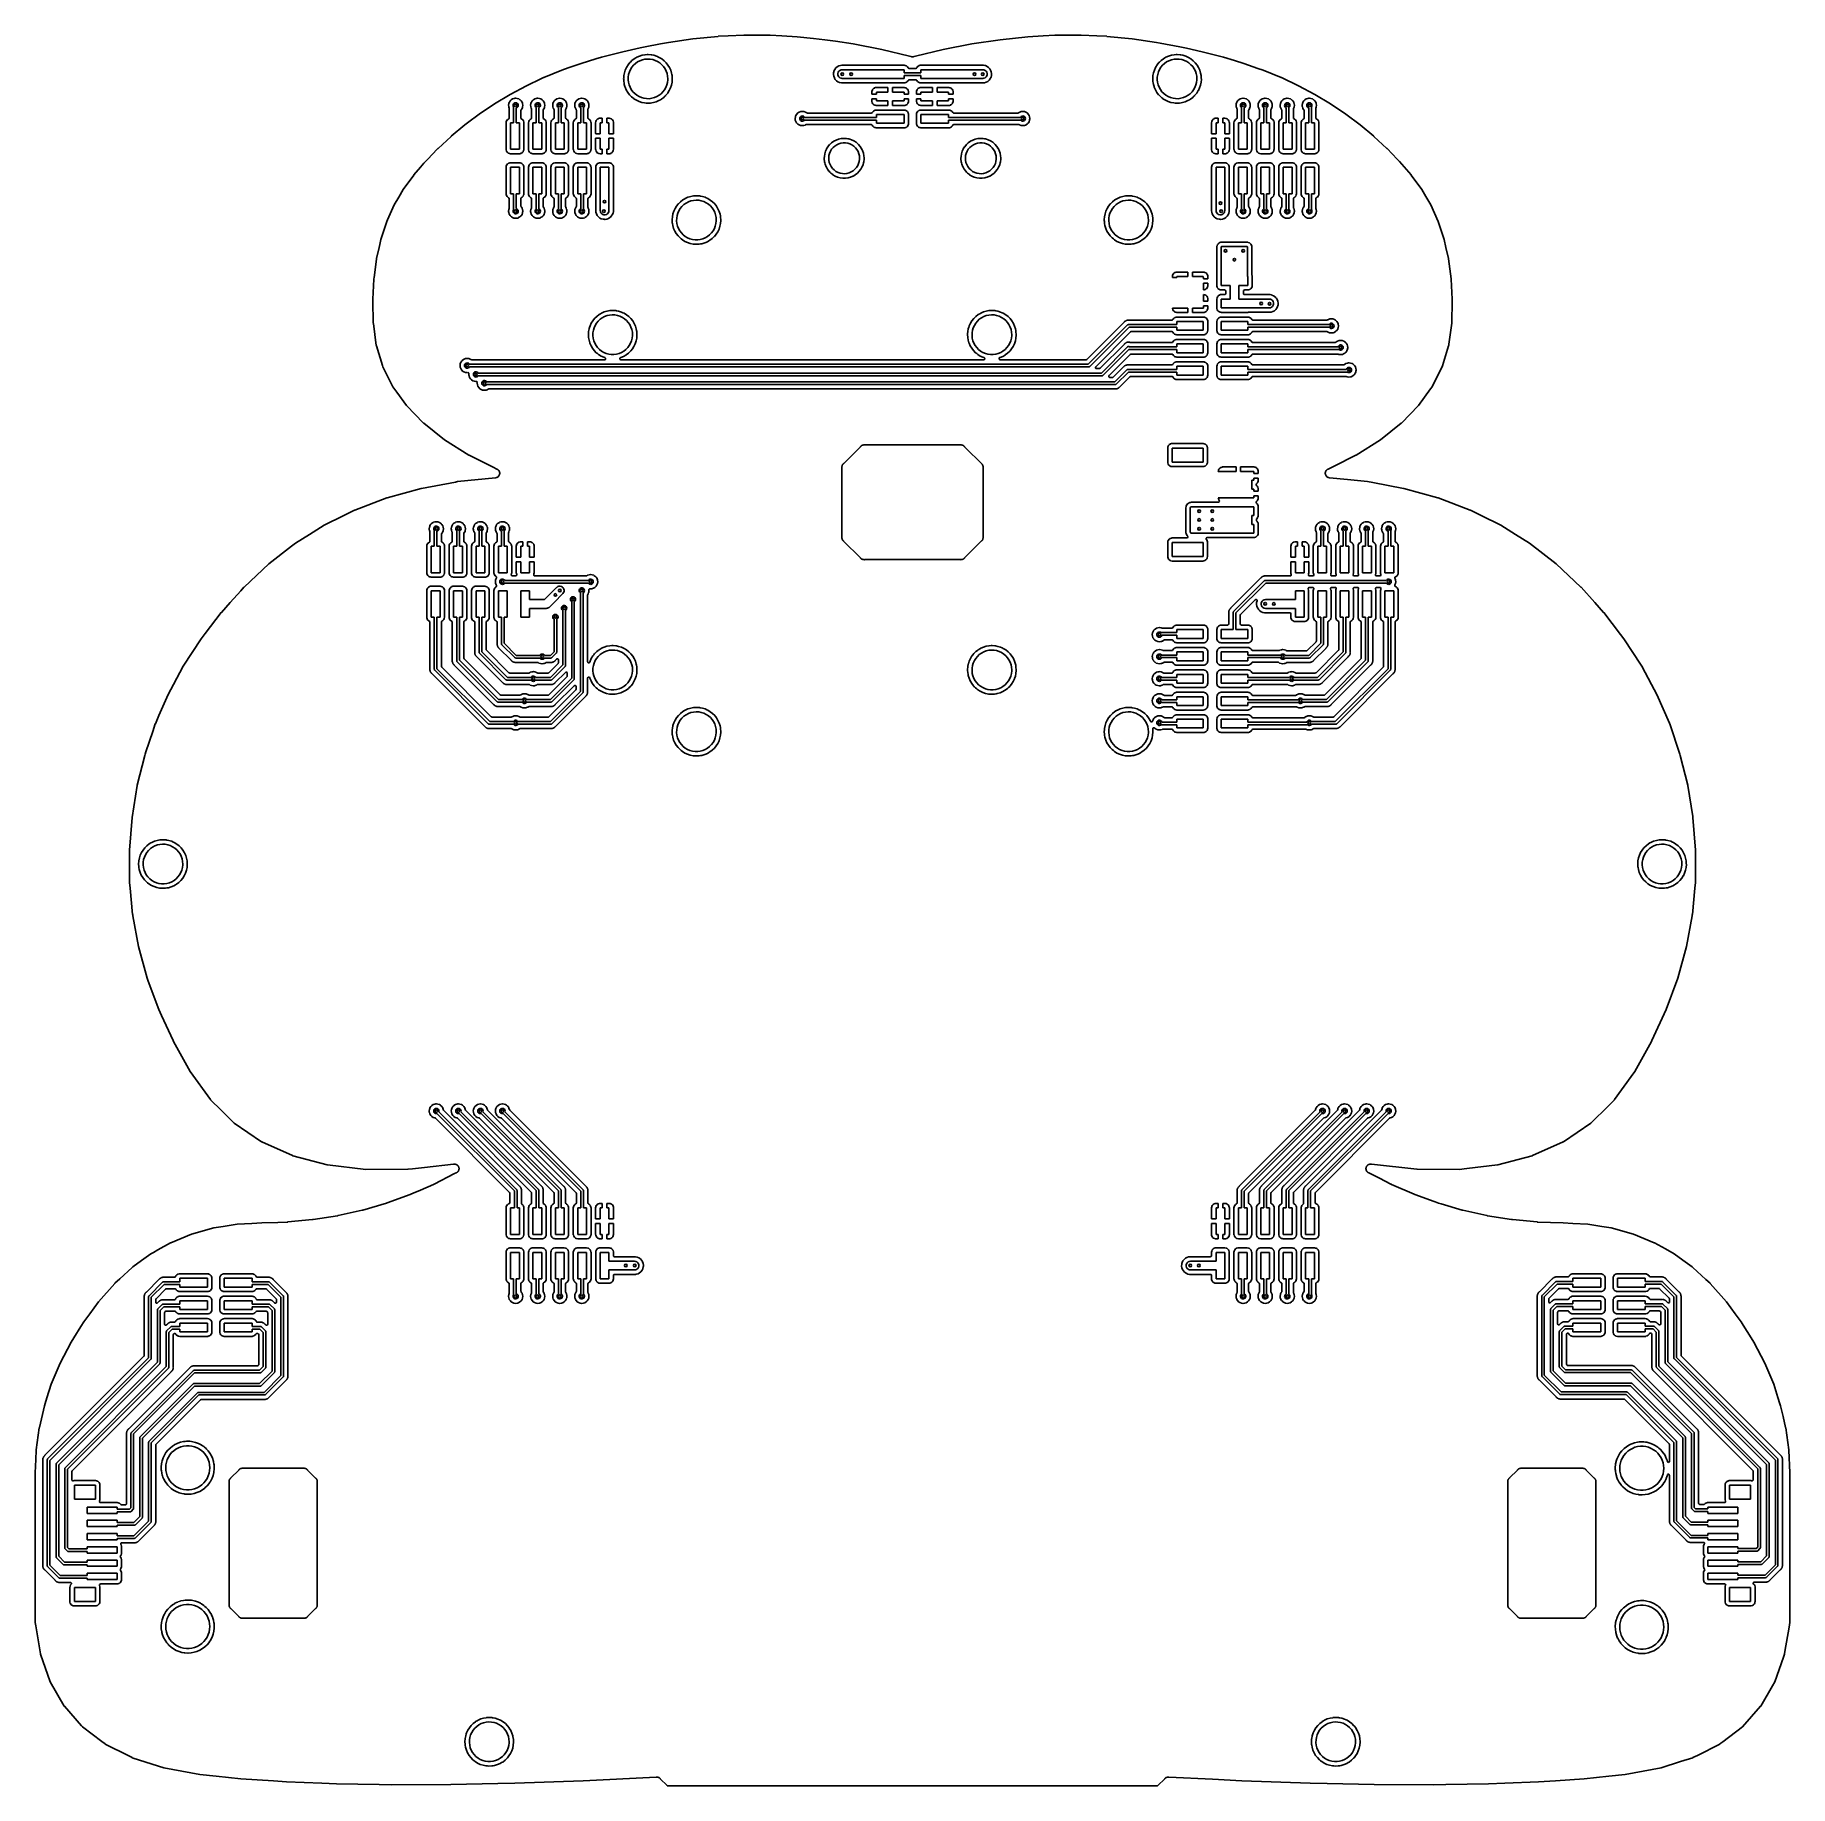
# Model space of a CAD drawing. Extents: x -3.92 to 3.92, y 0.02 to 7.83.
import ezdxf

# ---------------------------------------------------------------- set-up
doc = ezdxf.new("R2010")
doc.units = 0
doc.header["$MEASUREMENT"] = 0
doc.layers.add('BLACK', color=7, linetype='CONTINUOUS')

msp = doc.modelspace()

# ---------------------------------------------------------------- linework, layer by layer
at = {"layer": 'BLACK', "linetype": 'CONTINUOUS'}
for p, q in [((-1.3888, 7.73439), (-1.29379, 7.75904)), ((-1.29379, 7.75904), (-1.29361, 7.75909)), ((-1.29361, 7.75909), (-1.21568, 7.77614)), ((-1.21568, 7.77614), (-1.19397, 7.78089)), ((-1.19397, 7.78089), (-1.1938, 7.78093)), ((-1.1938, 7.78093), (-1.12463, 7.79351)), ((-1.12463, 7.79351), (-1.08954, 7.79989)), ((-1.08954, 7.79989), (-1.08938, 7.79991)), ((-1.08938, 7.79991), (-0.980667, 7.81599)), ((-0.980667, 7.81599), (-0.98045, 7.81602)), ((-0.98045, 7.81602), (-0.868365, 7.82758)), ((-0.868365, 7.82758), (-0.868092, 7.8276)), ((-0.868092, 7.8276), (-0.822318, 7.82977)), ((-0.822318, 7.82977), (-0.753387, 7.83303)), ((-0.753387, 7.83303), (-0.753125, 7.83304)), ((-0.753125, 7.83304), (-0.699401, 7.83273)), ((-0.699401, 7.83273), (-0.63563, 7.83236)), ((-0.63563, 7.83236), (-0.635379, 7.83235)), ((-0.635379, 7.83235), (-0.583878, 7.82945)), ((-0.583878, 7.82945), (-0.515087, 7.82556)), ((-0.515087, 7.82556), (-0.51485, 7.82554)), ((-0.51485, 7.82554), (-0.441437, 7.81783)), ((-0.441437, 7.81783), (-0.391756, 7.81262)), ((-0.391756, 7.81262), (-0.391531, 7.81259)), ((-0.391531, 7.81259), (-0.344187, 7.80542)), ((-0.344187, 7.80542), (-0.265633, 7.79352)), ((-0.265633, 7.79352), (-0.265424, 7.79349)), ((-0.265424, 7.79349), (-0.136724, 7.76828)), ((-0.136724, 7.76828), (-0.136528, 7.76823)), ((-0.136528, 7.76823), (-0.01402, 7.73901)), ((0.01402, 7.73901), (0.136528, 7.76823)), ((0.136528, 7.76823), (0.136724, 7.76828)), ((0.136724, 7.76828), (0.265423, 7.79349)), ((0.265423, 7.79349), (0.265424, 7.79349)), ((0.265424, 7.79349), (0.265635, 7.79352)), ((0.265635, 7.79352), (0.39153, 7.81259)), ((0.39153, 7.81259), (0.391755, 7.81262)), ((0.391755, 7.81262), (0.514849, 7.82554)), ((0.514849, 7.82554), (0.515086, 7.82556)), ((0.515086, 7.82556), (0.58388, 7.82945)), ((0.58388, 7.82945), (0.635379, 7.83235)), ((0.635379, 7.83235), (0.63563, 7.83236)), ((0.63563, 7.83236), (0.699376, 7.83273)), ((0.699376, 7.83273), (0.753125, 7.83304)), ((0.753125, 7.83304), (0.753387, 7.83303)), ((0.753387, 7.83303), (0.822354, 7.82976)), ((0.822354, 7.82976), (0.868091, 7.8276)), ((0.868091, 7.8276), (0.868365, 7.82758)), ((0.868365, 7.82758), (0.98045, 7.81602)), ((0.98045, 7.81602), (0.980667, 7.81599)), ((0.980667, 7.81599), (1.08938, 7.79991)), ((1.08938, 7.79991), (1.08954, 7.79989)), ((1.08954, 7.79989), (1.1053, 7.79702)), ((1.1053, 7.79702), (1.1938, 7.78093)), ((1.1938, 7.78093), (1.19397, 7.78089)), ((1.19397, 7.78089), (1.2231, 7.77452)), ((1.2231, 7.77452), (1.29361, 7.75909)), ((1.29361, 7.75909), (1.29379, 7.75904)), ((1.29379, 7.75904), (1.3888, 7.73439)), ((-1.56535, 7.67649), (-1.53697, 7.68652)), ((-1.53697, 7.68652), (-1.47959, 7.70679)), ((-1.47959, 7.70679), (-1.47938, 7.70686)), ((-1.47938, 7.70686), (-1.41385, 7.72678)), ((-1.41385, 7.72678), (-1.389, 7.73434)), ((-1.389, 7.73434), (-1.3888, 7.73439)), ((-1.27671, 7.68906), (-1.28218, 7.6772)), ((-1.26986, 7.70017), (-1.27671, 7.68906)), ((-1.26172, 7.71039), (-1.26986, 7.70017)), ((-1.26413, 7.66867), (-1.25932, 7.67938)), ((-1.25911, 7.71296), (-1.26172, 7.71039)), ((-1.25932, 7.67938), (-1.25313, 7.68936)), ((-1.25252, 7.71944), (-1.25911, 7.71296)), ((-1.25313, 7.68936), (-1.24568, 7.69843)), ((-1.25242, 7.71955), (-1.25252, 7.71944)), ((-1.24208, 7.72752), (-1.25242, 7.71955)), ((-1.24568, 7.69843), (-1.23709, 7.70644)), ((-1.24195, 7.7276), (-1.24208, 7.72752)), ((-1.23521, 7.73161), (-1.24195, 7.7276)), ((-1.24195, 7.7276), (-1.24195, 7.7276)), ((-1.23709, 7.70644), (-1.22752, 7.71324)), ((-1.23086, 7.7342), (-1.23521, 7.73161)), ((-1.21892, 7.73948), (-1.23086, 7.7342)), ((-1.22752, 7.71324), (-1.21713, 7.71872)), ((-1.21877, 7.73952), (-1.21892, 7.73948)), ((-1.20657, 7.74324), (-1.21877, 7.73952)), ((-1.21877, 7.73952), (-1.21877, 7.73952)), ((-1.21713, 7.71872), (-1.20611, 7.72277)), ((-1.20643, 7.74328), (-1.20657, 7.74324)), ((-1.20657, 7.74324), (-1.20657, 7.74324)), ((-1.1945, 7.7454), (-1.20643, 7.74328)), ((-1.20611, 7.72277), (-1.19465, 7.72534)), ((-1.19465, 7.72534), (-1.18296, 7.72636)), ((-1.19372, 7.74553), (-1.1945, 7.7454)), ((-1.19357, 7.74556), (-1.19372, 7.74553)), ((-1.19372, 7.74553), (-1.19372, 7.74553)), ((-1.18435, 7.74607), (-1.19357, 7.74556)), ((-1.18068, 7.74627), (-1.18435, 7.74607)), ((-1.18296, 7.72636), (-1.17123, 7.72583)), ((-1.18053, 7.74628), (-1.18068, 7.74627)), ((-1.18068, 7.74627), (-1.18068, 7.74627)), ((-1.16751, 7.74542), (-1.18053, 7.74628)), ((-1.17123, 7.72583), (-1.15967, 7.72375)), ((-1.16736, 7.7454), (-1.16751, 7.74542)), ((-1.16351, 7.74467), (-1.16736, 7.7454)), ((-1.16736, 7.7454), (-1.16736, 7.7454)), ((-1.15467, 7.74301), (-1.16351, 7.74467)), ((-1.15967, 7.72375), (-1.14849, 7.72016)), ((-1.14223, 7.73907), (-1.15467, 7.74301)), ((-1.14849, 7.72016), (-1.13789, 7.71512)), ((-1.14209, 7.73901), (-1.14223, 7.73907)), ((-1.13632, 7.73639), (-1.14209, 7.73901)), ((-1.14209, 7.73901), (-1.14209, 7.73901)), ((-1.13789, 7.71512), (-1.12804, 7.70873)), ((-1.13034, 7.73367), (-1.13632, 7.73639)), ((-1.11919, 7.72688), (-1.13034, 7.73367)), ((-1.12804, 7.70873), (-1.11912, 7.70109)), ((-1.10894, 7.71879), (-1.11919, 7.72688)), ((-1.11912, 7.70109), (-1.1113, 7.69233)), ((-1.1113, 7.69233), (-1.1047, 7.68262)), ((-1.09973, 7.70954), (-1.10894, 7.71879)), ((-1.1047, 7.68262), (-1.09944, 7.67212)), ((-1.09964, 7.70942), (-1.09973, 7.70954)), ((-1.09179, 7.69936), (-1.09964, 7.70942)), ((-1.09964, 7.70942), (-1.09964, 7.70942)), ((-1.0917, 7.69924), (-1.09179, 7.69936)), ((-1.09179, 7.69936), (-1.09179, 7.69936)), ((-1.08496, 7.68806), (-1.0917, 7.69924)), ((-1.07962, 7.67614), (-1.08496, 7.68806)), ((-0.346957, 7.68003), (-0.35049, 7.67285)), ((-0.342053, 7.68635), (-0.346957, 7.68003)), ((-0.335978, 7.69156), (-0.342053, 7.68635)), ((-0.328981, 7.69544), (-0.335978, 7.69156)), ((-0.321346, 7.69783), (-0.328981, 7.69544)), ((-0.323992, 7.67564), (-0.318911, 7.67795)), ((-0.321096, 7.69786), (-0.321346, 7.69783)), ((-0.315905, 7.69839), (-0.321096, 7.69786)), ((-0.321096, 7.69786), (-0.321096, 7.69786)), ((-0.318911, 7.67795), (-0.313386, 7.67874)), ((-0.315324, 7.69844), (-0.315905, 7.69839)), ((-0.164347, 7.69844), (-0.315324, 7.69844)), ((-0.313386, 7.67874), (-0.037402, 7.67874)), ((-0.163993, 7.69846), (-0.164347, 7.69844)), ((-0.161506, 7.69864), (-0.163993, 7.69846)), ((-0.161417, 7.69864), (-0.161506, 7.69864)), ((-0.037402, 7.69864), (-0.161417, 7.69864)), ((-0.037227, 7.69862), (-0.037402, 7.69864)), ((-0.037402, 7.67874), (-0.037402, 7.66496)), ((-0.032146, 7.69789), (-0.037227, 7.69862)), ((-0.037227, 7.69862), (-0.037227, 7.69862)), ((-0.031795, 7.69784), (-0.032146, 7.69789)), ((-0.032146, 7.69789), (-0.032146, 7.69789)), ((-0.031472, 7.69769), (-0.031795, 7.69784)), ((-0.029202, 7.69665), (-0.031472, 7.69769)), ((-0.026642, 7.69548), (-0.029202, 7.69665)), ((-0.022361, 7.69177), (-0.026642, 7.69548)), ((-0.022169, 7.69147), (-0.022361, 7.69177)), ((-0.019298, 7.68701), (-0.022169, 7.69147)), ((-0.022169, 7.69147), (-0.022169, 7.69147)), ((-0.019187, 7.68708), (-0.019298, 7.68701)), ((-0.017778, 7.68545), (-0.019187, 7.68708)), ((-0.015096, 7.68467), (-0.017778, 7.68545)), ((0.015263, 7.68467), (-0.015096, 7.68467)), ((-0.01402, 7.73901), (-0.007189, 7.73738)), ((-0.007189, 7.73738), (-0.006961, 7.73731)), ((-0.006961, 7.73731), (-0.006762, 7.73721)), ((-0.006762, 7.73721), (-0.006417, 7.73714)), ((-0.006417, 7.73714), (-0.006417, 7.73714)), ((-0.006417, 7.73714), (-0.004487, 7.73674)), ((-0.004487, 7.73674), (-0.004345, 7.7367)), ((-0.004345, 7.7367), (-0.00323, 7.73644)), ((-0.00323, 7.73644), (-0.003054, 7.73642)), ((-0.003054, 7.73642), (-0.00288, 7.73639)), ((-0.00288, 7.73639), (-0.002881, 7.73639)), ((-0.002881, 7.73639), (-0.002639, 7.73635)), ((-0.002639, 7.73635), (-0.001589, 7.73613)), ((-0.001589, 7.73613), (-0.001589, 7.73613)), ((-0.001589, 7.73613), (-0.001243, 7.73606)), ((-0.001243, 7.73606), (-0.000773, 7.7361)), ((-0.000773, 7.7361), (-0.000546, 7.73612)), ((-0.000546, 7.73612), (0.000304, 7.73611)), ((0.000304, 7.73611), (0.000649, 7.73608)), ((0.000649, 7.73608), (0.001001, 7.73605)), ((0.001001, 7.73605), (0.001347, 7.73612)), ((0.001347, 7.73612), (0.0024, 7.73632)), ((0.001347, 7.73612), (0.001347, 7.73612)), ((0.0024, 7.73632), (0.002822, 7.73638)), ((0.002822, 7.73638), (0.002919, 7.73639)), ((0.002919, 7.73639), (0.00311, 7.73641)), ((0.00311, 7.73641), (0.003297, 7.73645)), ((0.003297, 7.73645), (0.004162, 7.73666)), ((0.003297, 7.73645), (0.003297, 7.73645)), ((0.004162, 7.73666), (0.004363, 7.7367)), ((0.004363, 7.7367), (0.006186, 7.73706)), ((0.006186, 7.73706), (0.006187, 7.73706)), ((0.006187, 7.73706), (0.006533, 7.73713)), ((0.006533, 7.73713), (0.006815, 7.73727)), ((0.006815, 7.73727), (0.007195, 7.73738)), ((0.007195, 7.73738), (0.01402, 7.73901)), ((0.017945, 7.68545), (0.015263, 7.68467)), ((0.019776, 7.68757), (0.017945, 7.68545)), ((0.020512, 7.68918), (0.019776, 7.68757)), ((0.020659, 7.6895), (0.020512, 7.68918)), ((0.020512, 7.68918), (0.020512, 7.68918)), ((0.024369, 7.69378), (0.020659, 7.6895)), ((0.024667, 7.69397), (0.024369, 7.69378)), ((0.028836, 7.69665), (0.024667, 7.69397)), ((0.024667, 7.69397), (0.024667, 7.69397)), ((0.029134, 7.69684), (0.028836, 7.69665)), ((0.029538, 7.69696), (0.029134, 7.69684)), ((0.034314, 7.69836), (0.029538, 7.69696)), ((0.034569, 7.69844), (0.034314, 7.69836)), ((0.034314, 7.69836), (0.034314, 7.69836)), ((0.034834, 7.69846), (0.034569, 7.69844)), ((0.037313, 7.69864), (0.034834, 7.69846)), ((0.034834, 7.69846), (0.034834, 7.69846)), ((0.037402, 7.69864), (0.037313, 7.69864)), ((0.161417, 7.69864), (0.037402, 7.69864)), ((0.037402, 7.66496), (0.037402, 7.67874)), ((0.037402, 7.67874), (0.313386, 7.67874)), ((0.161592, 7.69862), (0.161417, 7.69864)), ((0.161593, 7.69862), (0.161592, 7.69862)), ((0.162435, 7.6985), (0.161593, 7.69862)), ((0.163141, 7.69844), (0.162435, 7.6985)), ((0.317142, 7.69844), (0.163141, 7.69844)), ((0.313386, 7.67874), (0.313626, 7.67874)), ((0.313626, 7.67874), (0.319141, 7.67788)), ((0.317284, 7.69844), (0.317142, 7.69844)), ((0.317333, 7.69843), (0.317284, 7.69844)), ((0.317524, 7.69842), (0.317333, 7.69843)), ((0.317333, 7.69843), (0.317333, 7.69843)), ((0.31771, 7.69839), (0.317524, 7.69842)), ((0.317711, 7.69839), (0.31771, 7.69839)), ((0.323552, 7.69717), (0.317711, 7.69839)), ((0.325356, 7.69679), (0.323552, 7.69717)), ((0.332699, 7.69361), (0.325356, 7.69679)), ((0.339253, 7.68902), (0.332699, 7.69361)), ((0.339425, 7.68884), (0.339253, 7.68902)), ((0.34063, 7.68757), (0.339425, 7.68884)), ((0.339425, 7.68884), (0.339425, 7.68884)), ((0.34475, 7.68321), (0.34063, 7.68757)), ((0.344882, 7.683), (0.34475, 7.68321)), ((0.348834, 7.67662), (0.344882, 7.683)), ((0.344882, 7.683), (0.344882, 7.683)), ((1.08549, 7.68906), (1.08003, 7.6772)), ((1.09235, 7.70017), (1.08549, 7.68906)), ((1.10048, 7.71039), (1.09235, 7.70017)), ((1.09808, 7.66867), (1.10289, 7.67938)), ((1.1031, 7.71296), (1.10048, 7.71039)), ((1.10289, 7.67938), (1.10908, 7.68936)), ((1.10968, 7.71944), (1.1031, 7.71296)), ((1.10908, 7.68936), (1.11653, 7.69843)), ((1.10979, 7.71955), (1.10968, 7.71944)), ((1.12013, 7.72752), (1.10979, 7.71955)), ((1.11653, 7.69843), (1.12512, 7.70644)), ((1.12025, 7.7276), (1.12013, 7.72752)), ((1.127, 7.73161), (1.12025, 7.7276)), ((1.12025, 7.7276), (1.12025, 7.7276)), ((1.12512, 7.70644), (1.13469, 7.71324)), ((1.13135, 7.7342), (1.127, 7.73161)), ((1.14329, 7.73948), (1.13135, 7.7342)), ((1.13469, 7.71324), (1.14507, 7.71872)), ((1.14343, 7.73952), (1.14329, 7.73948)), ((1.15563, 7.74324), (1.14343, 7.73952)), ((1.14343, 7.73952), (1.14343, 7.73952)), ((1.14507, 7.71872), (1.15609, 7.72277)), ((1.15578, 7.74328), (1.15563, 7.74324)), ((1.15563, 7.74324), (1.15563, 7.74324)), ((1.16771, 7.7454), (1.15578, 7.74328)), ((1.15609, 7.72277), (1.16755, 7.72534)), ((1.16755, 7.72534), (1.17925, 7.72636)), ((1.16849, 7.74553), (1.16771, 7.7454)), ((1.16863, 7.74556), (1.16849, 7.74553)), ((1.16849, 7.74553), (1.16849, 7.74553)), ((1.17786, 7.74607), (1.16863, 7.74556)), ((1.18152, 7.74627), (1.17786, 7.74607)), ((1.17925, 7.72636), (1.19098, 7.72583)), ((1.18167, 7.74628), (1.18152, 7.74627)), ((1.18152, 7.74627), (1.18152, 7.74627)), ((1.1947, 7.74542), (1.18167, 7.74628)), ((1.19098, 7.72583), (1.20253, 7.72375)), ((1.19485, 7.7454), (1.1947, 7.74542)), ((1.1987, 7.74467), (1.19485, 7.7454)), ((1.19485, 7.7454), (1.19485, 7.7454)), ((1.20753, 7.74301), (1.1987, 7.74467)), ((1.20253, 7.72375), (1.21371, 7.72016)), ((1.21998, 7.73907), (1.20753, 7.74301)), ((1.21371, 7.72016), (1.22432, 7.71512)), ((1.22012, 7.73901), (1.21998, 7.73907)), ((1.22589, 7.73639), (1.22012, 7.73901)), ((1.22012, 7.73901), (1.22012, 7.73901)), ((1.22432, 7.71512), (1.23417, 7.70873)), ((1.23187, 7.73367), (1.22589, 7.73639)), ((1.24302, 7.72688), (1.23187, 7.73367)), ((1.23417, 7.70873), (1.24308, 7.70109)), ((1.25327, 7.71879), (1.24302, 7.72688)), ((1.24308, 7.70109), (1.25091, 7.69233)), ((1.25091, 7.69233), (1.25751, 7.68262)), ((1.26248, 7.70954), (1.25327, 7.71879)), ((1.25751, 7.68262), (1.26276, 7.67212)), ((1.26257, 7.70942), (1.26248, 7.70954)), ((1.27042, 7.69936), (1.26257, 7.70942)), ((1.26257, 7.70942), (1.26257, 7.70942)), ((1.27051, 7.69924), (1.27042, 7.69936)), ((1.27042, 7.69936), (1.27042, 7.69936)), ((1.27724, 7.68806), (1.27051, 7.69924)), ((1.28258, 7.67614), (1.27724, 7.68806)), ((1.3888, 7.73439), (1.389, 7.73434)), ((1.389, 7.73434), (1.43736, 7.71964)), ((1.43736, 7.71964), (1.47938, 7.70686)), ((1.47938, 7.70686), (1.47959, 7.70679)), ((1.47959, 7.70679), (1.54221, 7.68467)), ((1.54221, 7.68467), (1.56535, 7.67649)), ((-1.79657, 7.56826), (-1.72372, 7.60716)), ((-1.72372, 7.60716), (-1.72349, 7.60727)), ((-1.72349, 7.60727), (-1.65602, 7.63893)), ((-1.65602, 7.63893), (-1.64694, 7.64319)), ((-1.64694, 7.64319), (-1.64671, 7.6433)), ((-1.64671, 7.6433), (-1.56557, 7.67641)), ((-1.56557, 7.67641), (-1.56535, 7.67649)), ((-1.28937, 7.64194), (-1.28958, 7.63893)), ((-1.28958, 7.63893), (-1.28941, 7.63544)), ((-1.28941, 7.63544), (-1.28897, 7.62671)), ((-1.28867, 7.65181), (-1.28937, 7.64194)), ((-1.28897, 7.62671), (-1.28893, 7.62589)), ((-1.28893, 7.62589), (-1.28891, 7.62574)), ((-1.28891, 7.62574), (-1.28891, 7.62574)), ((-1.28891, 7.62574), (-1.28783, 7.61947)), ((-1.28866, 7.65196), (-1.28867, 7.65181)), ((-1.28867, 7.65181), (-1.28867, 7.65181)), ((-1.28863, 7.6521), (-1.28866, 7.65196)), ((-1.28621, 7.66463), (-1.28863, 7.6521)), ((-1.28863, 7.6521), (-1.28863, 7.6521)), ((-1.28783, 7.61947), (-1.28672, 7.61302)), ((-1.28672, 7.61302), (-1.28668, 7.61288)), ((-1.28668, 7.61288), (-1.28668, 7.61288)), ((-1.28668, 7.61288), (-1.28376, 7.60311)), ((-1.28618, 7.66477), (-1.28621, 7.66463)), ((-1.28621, 7.66463), (-1.28621, 7.66463)), ((-1.28599, 7.66535), (-1.28618, 7.66477)), ((-1.28222, 7.67706), (-1.28599, 7.66535)), ((-1.28376, 7.60311), (-1.28298, 7.60051)), ((-1.28298, 7.60051), (-1.27776, 7.58854)), ((-1.28218, 7.6772), (-1.28222, 7.67706)), ((-1.28222, 7.67706), (-1.28222, 7.67706)), ((-1.26961, 7.63409), (-1.26932, 7.64582)), ((-1.26834, 7.62241), (-1.26961, 7.63409)), ((-1.26932, 7.64582), (-1.26748, 7.65742)), ((-1.26554, 7.61101), (-1.26834, 7.62241)), ((-1.26748, 7.65742), (-1.26413, 7.66867)), ((-1.26125, 7.60008), (-1.26554, 7.61101)), ((-1.25556, 7.58981), (-1.26125, 7.60008)), ((-1.09686, 7.61042), (-1.10122, 7.59952)), ((-1.09944, 7.67212), (-1.09562, 7.66102)), ((-1.09397, 7.6218), (-1.09686, 7.61042)), ((-1.09562, 7.66102), (-1.0933, 7.64951)), ((-1.09263, 7.63347), (-1.09397, 7.6218)), ((-1.0933, 7.64951), (-1.09252, 7.6378)), ((-1.09252, 7.6378), (-1.09263, 7.63347)), ((-1.08045, 7.59733), (-1.07631, 7.60972)), ((-1.07575, 7.66367), (-1.07962, 7.67614)), ((-1.07631, 7.60972), (-1.0737, 7.62251)), ((-1.07572, 7.66353), (-1.07575, 7.66367)), ((-1.07455, 7.65712), (-1.07572, 7.66353)), ((-1.07364, 7.6521), (-1.07455, 7.65712)), ((-1.0737, 7.62251), (-1.07264, 7.63552)), ((-1.0734, 7.65083), (-1.07364, 7.6521)), ((-1.07339, 7.65068), (-1.0734, 7.65083)), ((-1.07269, 7.63893), (-1.07339, 7.65068)), ((-1.07339, 7.65068), (-1.07339, 7.65068)), ((-1.07262, 7.6378), (-1.07269, 7.63893)), ((-1.07264, 7.63552), (-1.07262, 7.6378)), ((-0.352506, 7.66511), (-0.352925, 7.65712)), ((-0.352925, 7.65712), (-0.351729, 7.64921)), ((-0.351584, 7.66865), (-0.352506, 7.66511)), ((-0.351729, 7.64921), (-0.348966, 7.6417)), ((-0.350553, 7.67261), (-0.351584, 7.66865)), ((-0.35049, 7.67285), (-0.350553, 7.67261)), ((-0.350553, 7.67261), (-0.350553, 7.67261)), ((-0.348966, 7.6417), (-0.348834, 7.64149)), ((-0.348834, 7.64149), (-0.348834, 7.64149)), ((-0.348834, 7.64149), (-0.344882, 7.63512)), ((-0.344882, 7.63512), (-0.344882, 7.63511)), ((-0.344882, 7.63511), (-0.34475, 7.6349)), ((-0.34475, 7.6349), (-0.339253, 7.62909)), ((-0.339253, 7.62909), (-0.332699, 7.6245)), ((-0.332889, 7.65638), (-0.332855, 7.66196)), ((-0.331355, 7.65102), (-0.332889, 7.65638)), ((-0.332855, 7.66196), (-0.331255, 7.66731)), ((-0.332699, 7.6245), (-0.325356, 7.62132)), ((-0.328377, 7.6463), (-0.331355, 7.65102)), ((-0.331255, 7.66731), (-0.32822, 7.672)), ((-0.324193, 7.6426), (-0.328377, 7.6463)), ((-0.32822, 7.672), (-0.323992, 7.67564)), ((-0.325356, 7.62132), (-0.324616, 7.62117)), ((-0.324616, 7.62117), (-0.317711, 7.61972)), ((-0.319141, 7.64023), (-0.324193, 7.6426)), ((-0.313626, 7.63937), (-0.319141, 7.64023)), ((-0.317711, 7.61972), (-0.31771, 7.61972)), ((-0.31771, 7.61972), (-0.317524, 7.61969)), ((-0.317524, 7.61969), (-0.317333, 7.61968)), ((-0.317333, 7.61968), (-0.317333, 7.61968)), ((-0.317333, 7.61968), (-0.317284, 7.61967)), ((-0.317284, 7.61967), (-0.317142, 7.61967)), ((-0.317142, 7.61967), (-0.163141, 7.61967)), ((-0.313386, 7.63937), (-0.313626, 7.63937)), ((-0.037402, 7.63937), (-0.313386, 7.63937)), ((-0.163141, 7.61967), (-0.162435, 7.61961)), ((-0.162435, 7.61961), (-0.161593, 7.61949)), ((-0.161593, 7.61949), (-0.161592, 7.61949)), ((-0.161592, 7.61949), (-0.161417, 7.61947)), ((-0.161417, 7.61947), (-0.037402, 7.61947)), ((-0.037402, 7.66496), (0.037402, 7.66496)), ((0.037402, 7.65315), (-0.037402, 7.65315)), ((-0.037402, 7.65315), (-0.037402, 7.63937)), ((-0.037402, 7.61947), (-0.037049, 7.61949)), ((-0.037049, 7.61949), (-0.034834, 7.61965)), ((-0.034834, 7.61965), (-0.034569, 7.61967)), ((-0.034834, 7.61965), (-0.034834, 7.61965)), ((-0.034569, 7.61967), (-0.034314, 7.61975)), ((-0.034314, 7.61975), (-0.029475, 7.62117)), ((-0.034314, 7.61975), (-0.034314, 7.61975)), ((-0.029475, 7.62117), (-0.029134, 7.62127)), ((-0.029134, 7.62127), (-0.027428, 7.62236)), ((-0.027428, 7.62236), (-0.024667, 7.62414)), ((-0.024667, 7.62414), (-0.024369, 7.62433)), ((-0.024667, 7.62414), (-0.024667, 7.62414)), ((-0.024369, 7.62433), (-0.020659, 7.62861)), ((-0.020659, 7.62861), (-0.020512, 7.62893)), ((-0.020512, 7.62893), (-0.019776, 7.63054)), ((-0.020512, 7.62893), (-0.020512, 7.62893)), ((-0.019776, 7.63054), (-0.017945, 7.63266)), ((-0.017945, 7.63266), (-0.015263, 7.63344)), ((-0.015263, 7.63344), (0.015096, 7.63344)), ((0.015096, 7.63344), (0.017778, 7.63266)), ((0.017778, 7.63266), (0.019187, 7.63103)), ((0.019187, 7.63103), (0.019298, 7.6311)), ((0.019298, 7.6311), (0.022169, 7.62664)), ((0.022169, 7.62664), (0.022169, 7.62664)), ((0.022169, 7.62664), (0.022361, 7.62634)), ((0.022361, 7.62634), (0.026642, 7.62263)), ((0.026642, 7.62263), (0.026965, 7.62248)), ((0.026965, 7.62248), (0.026965, 7.62248)), ((0.026965, 7.62248), (0.029284, 7.62142)), ((0.029284, 7.62142), (0.031795, 7.62027)), ((0.031795, 7.62027), (0.032146, 7.62022)), ((0.032146, 7.62022), (0.032146, 7.62022)), ((0.032146, 7.62022), (0.037227, 7.61949)), ((0.037227, 7.61949), (0.037227, 7.61949)), ((0.037227, 7.61949), (0.037402, 7.61947)), ((0.037402, 7.63937), (0.037402, 7.65315)), ((0.313386, 7.63937), (0.037402, 7.63937)), ((0.037402, 7.61947), (0.161417, 7.61947)), ((0.161417, 7.61947), (0.162311, 7.61953)), ((0.162311, 7.61953), (0.163993, 7.61965)), ((0.163993, 7.61965), (0.164347, 7.61967)), ((0.164347, 7.61967), (0.315324, 7.61967)), ((0.318911, 7.64016), (0.313386, 7.63937)), ((0.315324, 7.61967), (0.318191, 7.61996)), ((0.318191, 7.61996), (0.321096, 7.62025)), ((0.323992, 7.64247), (0.318911, 7.64016)), ((0.319141, 7.67788), (0.324193, 7.67551)), ((0.321096, 7.62025), (0.321346, 7.62028)), ((0.321096, 7.62025), (0.321096, 7.62025)), ((0.321346, 7.62028), (0.328981, 7.62267)), ((0.32822, 7.64611), (0.323992, 7.64247)), ((0.324193, 7.67551), (0.328377, 7.67181)), ((0.331255, 7.6508), (0.32822, 7.64611)), ((0.328377, 7.67181), (0.331355, 7.66709)), ((0.328981, 7.62267), (0.335978, 7.62655)), ((0.332855, 7.65615), (0.331255, 7.6508)), ((0.331355, 7.66709), (0.332889, 7.66173)), ((0.332889, 7.66173), (0.332855, 7.65615)), ((0.335978, 7.62655), (0.342053, 7.63176)), ((0.342053, 7.63176), (0.346957, 7.63808)), ((0.346957, 7.63808), (0.347377, 7.63893)), ((0.347377, 7.63893), (0.35049, 7.64526)), ((0.348966, 7.67641), (0.348834, 7.67662)), ((0.348834, 7.67662), (0.348834, 7.67662)), ((0.351729, 7.6689), (0.348966, 7.67641)), ((0.35049, 7.64526), (0.350553, 7.6455)), ((0.350553, 7.6455), (0.352443, 7.65276)), ((0.352925, 7.66099), (0.351729, 7.6689)), ((0.352443, 7.65276), (0.352506, 7.653)), ((0.352443, 7.65276), (0.352443, 7.65276)), ((0.352506, 7.653), (0.352925, 7.66099)), ((1.07284, 7.64194), (1.07262, 7.63893)), ((1.07262, 7.63893), (1.0728, 7.63544)), ((1.0728, 7.63544), (1.07323, 7.62671)), ((1.07354, 7.65181), (1.07284, 7.64194)), ((1.07323, 7.62671), (1.07327, 7.62589)), ((1.07327, 7.62589), (1.0733, 7.62574)), ((1.0733, 7.62574), (1.0733, 7.62574)), ((1.0733, 7.62574), (1.07438, 7.61947)), ((1.07355, 7.65196), (1.07354, 7.65181)), ((1.07354, 7.65181), (1.07354, 7.65181)), ((1.07357, 7.6521), (1.07355, 7.65196)), ((1.076, 7.66463), (1.07357, 7.6521)), ((1.07357, 7.6521), (1.07357, 7.6521)), ((1.07438, 7.61947), (1.07548, 7.61302)), ((1.07548, 7.61302), (1.07553, 7.61288)), ((1.07553, 7.61288), (1.07553, 7.61288)), ((1.07553, 7.61288), (1.07845, 7.60311)), ((1.07603, 7.66477), (1.076, 7.66463)), ((1.076, 7.66463), (1.076, 7.66463)), ((1.07621, 7.66535), (1.07603, 7.66477)), ((1.07998, 7.67706), (1.07621, 7.66535)), ((1.07845, 7.60311), (1.07923, 7.60051)), ((1.07923, 7.60051), (1.08444, 7.58854)), ((1.08003, 7.6772), (1.07998, 7.67706)), ((1.07998, 7.67706), (1.07998, 7.67706)), ((1.0926, 7.63409), (1.09288, 7.64582)), ((1.09387, 7.62241), (1.0926, 7.63409)), ((1.09288, 7.64582), (1.09472, 7.65742)), ((1.09667, 7.61101), (1.09387, 7.62241)), ((1.09472, 7.65742), (1.09808, 7.66867)), ((1.10095, 7.60008), (1.09667, 7.61101)), ((1.10664, 7.58981), (1.10095, 7.60008)), ((1.26535, 7.61042), (1.26099, 7.59952)), ((1.26276, 7.67212), (1.26659, 7.66102)), ((1.26823, 7.6218), (1.26535, 7.61042)), ((1.26659, 7.66102), (1.26891, 7.64951)), ((1.26958, 7.63347), (1.26823, 7.6218)), ((1.26891, 7.64951), (1.26969, 7.6378)), ((1.26969, 7.6378), (1.26958, 7.63347)), ((1.28176, 7.59733), (1.28589, 7.60972)), ((1.28646, 7.66367), (1.28258, 7.67614)), ((1.28589, 7.60972), (1.2885, 7.62251)), ((1.28648, 7.66353), (1.28646, 7.66367)), ((1.28857, 7.6521), (1.28648, 7.66353)), ((1.2885, 7.62251), (1.28956, 7.63552)), ((1.2888, 7.65083), (1.28857, 7.6521)), ((1.28881, 7.65068), (1.2888, 7.65083)), ((1.28952, 7.63893), (1.28881, 7.65068)), ((1.28881, 7.65068), (1.28881, 7.65068)), ((1.28959, 7.6378), (1.28952, 7.63893)), ((1.28956, 7.63552), (1.28959, 7.6378)), ((1.56535, 7.67649), (1.56557, 7.67641)), ((1.56557, 7.67641), (1.64671, 7.6433)), ((1.64671, 7.6433), (1.64694, 7.64319)), ((1.64694, 7.64319), (1.72349, 7.60727)), ((1.72349, 7.60727), (1.72372, 7.60715)), ((1.72372, 7.60715), (1.79657, 7.56826)), ((-1.93401, 7.48097), (-1.86696, 7.52603)), ((-1.86696, 7.52603), (-1.86675, 7.52616)), ((-1.86675, 7.52616), (-1.79679, 7.56814)), ((-1.80248, 7.52714), (-1.80336, 7.52013)), ((-1.80069, 7.53205), (-1.80248, 7.52714)), ((-1.80015, 7.53352), (-1.80069, 7.53205)), ((-1.80006, 7.53379), (-1.80015, 7.53352)), ((-1.80015, 7.53352), (-1.80015, 7.53352)), ((-1.79991, 7.53402), (-1.80006, 7.53379)), ((-1.79638, 7.53949), (-1.79991, 7.53402)), ((-1.79679, 7.56814), (-1.79657, 7.56826)), ((-1.79623, 7.53973), (-1.79638, 7.5395)), ((-1.79638, 7.5395), (-1.79638, 7.53949)), ((-1.79351, 7.54239), (-1.79623, 7.53973)), ((-1.79138, 7.54448), (-1.79351, 7.54239)), ((-1.79118, 7.54467), (-1.79138, 7.54448)), ((-1.79138, 7.54448), (-1.79138, 7.54448)), ((-1.78516, 7.54838), (-1.79118, 7.54467)), ((-1.78489, 7.54847), (-1.78516, 7.54838)), ((-1.77873, 7.55057), (-1.78489, 7.54847)), ((-1.78489, 7.54847), (-1.78489, 7.54847)), ((-1.78329, 7.51765), (-1.78324, 7.52198)), ((-1.78324, 7.52198), (-1.78164, 7.526)), ((-1.78164, 7.526), (-1.7787, 7.52917)), ((-1.77846, 7.55066), (-1.77873, 7.55057)), ((-1.7787, 7.52917), (-1.77481, 7.53107)), ((-1.77343, 7.55119), (-1.77846, 7.55066)), ((-1.77481, 7.53107), (-1.7705, 7.53144)), ((-1.77171, 7.55137), (-1.77343, 7.55119)), ((-1.77143, 7.5514), (-1.77171, 7.55137)), ((-1.77171, 7.55137), (-1.77171, 7.55137)), ((-1.76441, 7.55056), (-1.77143, 7.5514)), ((-1.7705, 7.53144), (-1.76635, 7.53024)), ((-1.76635, 7.53024), (-1.7629, 7.52762)), ((-1.75775, 7.54819), (-1.76441, 7.55056)), ((-1.7629, 7.52762), (-1.76063, 7.52394)), ((-1.76063, 7.52394), (-1.75984, 7.51969)), ((-1.75752, 7.54804), (-1.75775, 7.54819)), ((-1.75244, 7.54482), (-1.75752, 7.54804)), ((-1.75752, 7.54804), (-1.75752, 7.54804)), ((-1.75178, 7.5444), (-1.75244, 7.54482)), ((-1.75159, 7.5442), (-1.75178, 7.5444)), ((-1.74993, 7.54254), (-1.75159, 7.5442)), ((-1.75159, 7.5442), (-1.75159, 7.5442)), ((-1.7468, 7.53938), (-1.74993, 7.54254)), ((-1.74305, 7.53339), (-1.7468, 7.53938)), ((-1.74177, 7.5297), (-1.74305, 7.53339)), ((-1.74097, 7.5274), (-1.74177, 7.5297)), ((-1.74073, 7.52671), (-1.74097, 7.5274)), ((-1.73994, 7.51969), (-1.74073, 7.52671)), ((-1.70405, 7.52714), (-1.70494, 7.52013)), ((-1.70227, 7.53205), (-1.70405, 7.52714)), ((-1.70173, 7.53352), (-1.70227, 7.53205)), ((-1.70163, 7.53379), (-1.70173, 7.53352)), ((-1.70173, 7.53352), (-1.70173, 7.53352)), ((-1.70148, 7.53402), (-1.70163, 7.53379)), ((-1.69795, 7.53949), (-1.70148, 7.53402)), ((-1.6978, 7.53973), (-1.69795, 7.5395)), ((-1.69795, 7.5395), (-1.69795, 7.53949)), ((-1.69508, 7.54239), (-1.6978, 7.53973)), ((-1.69295, 7.54448), (-1.69508, 7.54239)), ((-1.69275, 7.54467), (-1.69295, 7.54448)), ((-1.69295, 7.54448), (-1.69295, 7.54448)), ((-1.68673, 7.54838), (-1.69275, 7.54467)), ((-1.68647, 7.54847), (-1.68673, 7.54838)), ((-1.6803, 7.55057), (-1.68647, 7.54847)), ((-1.68647, 7.54847), (-1.68647, 7.54847)), ((-1.68486, 7.51765), (-1.68481, 7.52198)), ((-1.68481, 7.52198), (-1.68321, 7.526)), ((-1.68321, 7.526), (-1.68027, 7.52917)), ((-1.68004, 7.55066), (-1.6803, 7.55057)), ((-1.68027, 7.52917), (-1.67638, 7.53107)), ((-1.67501, 7.55119), (-1.68004, 7.55066)), ((-1.67638, 7.53107), (-1.67208, 7.53144)), ((-1.67328, 7.55137), (-1.67501, 7.55119)), ((-1.67301, 7.5514), (-1.67328, 7.55137)), ((-1.67328, 7.55137), (-1.67328, 7.55137)), ((-1.66599, 7.55056), (-1.67301, 7.5514)), ((-1.67208, 7.53144), (-1.66792, 7.53024)), ((-1.66792, 7.53024), (-1.66448, 7.52762)), ((-1.65933, 7.54819), (-1.66599, 7.55056)), ((-1.66448, 7.52762), (-1.66221, 7.52394)), ((-1.66221, 7.52394), (-1.66142, 7.51969)), ((-1.65909, 7.54804), (-1.65933, 7.54819)), ((-1.65402, 7.54482), (-1.65909, 7.54804)), ((-1.65909, 7.54804), (-1.65909, 7.54804)), ((-1.65336, 7.5444), (-1.65402, 7.54482)), ((-1.65316, 7.5442), (-1.65336, 7.5444)), ((-1.65151, 7.54254), (-1.65316, 7.5442)), ((-1.65316, 7.5442), (-1.65316, 7.5442)), ((-1.64838, 7.53938), (-1.65151, 7.54254)), ((-1.64463, 7.53339), (-1.64838, 7.53938)), ((-1.64335, 7.5297), (-1.64463, 7.53339)), ((-1.64254, 7.5274), (-1.64335, 7.5297)), ((-1.6423, 7.52671), (-1.64254, 7.5274)), ((-1.64152, 7.51969), (-1.6423, 7.52671)), ((-1.60563, 7.52714), (-1.60651, 7.52013)), ((-1.60384, 7.53205), (-1.60563, 7.52714)), ((-1.6033, 7.53352), (-1.60384, 7.53205)), ((-1.60321, 7.53379), (-1.6033, 7.53352)), ((-1.6033, 7.53352), (-1.6033, 7.53352)), ((-1.60306, 7.53402), (-1.60321, 7.53379)), ((-1.59953, 7.53949), (-1.60306, 7.53402)), ((-1.59938, 7.53973), (-1.59953, 7.5395)), ((-1.59953, 7.5395), (-1.59953, 7.53949)), ((-1.59666, 7.54239), (-1.59938, 7.53973)), ((-1.59453, 7.54448), (-1.59666, 7.54239)), ((-1.59433, 7.54467), (-1.59453, 7.54448)), ((-1.59453, 7.54448), (-1.59453, 7.54448)), ((-1.58831, 7.54838), (-1.59433, 7.54467)), ((-1.58804, 7.54847), (-1.58831, 7.54838)), ((-1.58188, 7.55057), (-1.58804, 7.54847)), ((-1.58804, 7.54847), (-1.58804, 7.54847)), ((-1.58644, 7.51765), (-1.58639, 7.52198)), ((-1.58639, 7.52198), (-1.58479, 7.526)), ((-1.58479, 7.526), (-1.58185, 7.52917)), ((-1.58161, 7.55066), (-1.58188, 7.55057)), ((-1.58185, 7.52917), (-1.57796, 7.53107)), ((-1.57658, 7.55119), (-1.58161, 7.55066)), ((-1.57796, 7.53107), (-1.57365, 7.53144)), ((-1.57486, 7.55137), (-1.57658, 7.55119)), ((-1.57458, 7.5514), (-1.57486, 7.55137)), ((-1.57486, 7.55137), (-1.57486, 7.55137)), ((-1.56756, 7.55056), (-1.57458, 7.5514)), ((-1.57365, 7.53144), (-1.5695, 7.53024)), ((-1.5695, 7.53024), (-1.56605, 7.52762)), ((-1.5609, 7.54819), (-1.56756, 7.55056)), ((-1.56605, 7.52762), (-1.56378, 7.52394)), ((-1.56378, 7.52394), (-1.56299, 7.51969)), ((-1.56067, 7.54804), (-1.5609, 7.54819)), ((-1.55559, 7.54482), (-1.56067, 7.54804)), ((-1.56067, 7.54804), (-1.56067, 7.54804)), ((-1.55493, 7.5444), (-1.55559, 7.54482)), ((-1.55474, 7.5442), (-1.55493, 7.5444)), ((-1.55308, 7.54254), (-1.55474, 7.5442)), ((-1.55474, 7.5442), (-1.55474, 7.5442)), ((-1.54995, 7.53938), (-1.55308, 7.54254)), ((-1.5462, 7.53339), (-1.54995, 7.53938)), ((-1.54492, 7.5297), (-1.5462, 7.53339)), ((-1.54412, 7.5274), (-1.54492, 7.5297)), ((-1.54388, 7.52671), (-1.54412, 7.5274)), ((-1.54309, 7.51969), (-1.54388, 7.52671)), ((-1.5072, 7.52714), (-1.50809, 7.52013)), ((-1.50542, 7.53205), (-1.5072, 7.52714)), ((-1.50488, 7.53352), (-1.50542, 7.53205)), ((-1.50478, 7.53379), (-1.50488, 7.53352)), ((-1.50488, 7.53352), (-1.50488, 7.53352)), ((-1.50463, 7.53402), (-1.50478, 7.53379)), ((-1.5011, 7.53949), (-1.50463, 7.53402)), ((-1.50095, 7.53973), (-1.5011, 7.5395)), ((-1.5011, 7.5395), (-1.5011, 7.53949)), ((-1.49823, 7.54239), (-1.50095, 7.53973)), ((-1.4961, 7.54448), (-1.49823, 7.54239)), ((-1.4959, 7.54467), (-1.4961, 7.54448)), ((-1.4961, 7.54448), (-1.4961, 7.54448)), ((-1.48988, 7.54838), (-1.4959, 7.54467)), ((-1.48962, 7.54847), (-1.48988, 7.54838)), ((-1.48345, 7.55057), (-1.48962, 7.54847)), ((-1.48962, 7.54847), (-1.48962, 7.54847)), ((-1.48801, 7.51765), (-1.48796, 7.52198)), ((-1.48796, 7.52198), (-1.48636, 7.526)), ((-1.48636, 7.526), (-1.48342, 7.52917)), ((-1.48319, 7.55066), (-1.48345, 7.55057)), ((-1.48342, 7.52917), (-1.47953, 7.53107)), ((-1.47816, 7.55119), (-1.48319, 7.55066)), ((-1.47953, 7.53107), (-1.47523, 7.53144)), ((-1.47643, 7.55137), (-1.47816, 7.55119)), ((-1.47616, 7.5514), (-1.47643, 7.55137)), ((-1.47643, 7.55137), (-1.47643, 7.55137)), ((-1.46914, 7.55056), (-1.47616, 7.5514)), ((-1.47523, 7.53144), (-1.47107, 7.53024)), ((-1.47107, 7.53024), (-1.46763, 7.52762)), ((-1.46248, 7.54819), (-1.46914, 7.55056)), ((-1.46763, 7.52762), (-1.46536, 7.52394)), ((-1.46536, 7.52394), (-1.46457, 7.51969)), ((-1.46224, 7.54804), (-1.46248, 7.54819)), ((-1.45717, 7.54482), (-1.46224, 7.54804)), ((-1.46224, 7.54804), (-1.46224, 7.54804)), ((-1.45651, 7.5444), (-1.45717, 7.54482)), ((-1.45631, 7.5442), (-1.45651, 7.5444)), ((-1.45466, 7.54254), (-1.45631, 7.5442)), ((-1.45631, 7.5442), (-1.45631, 7.5442)), ((-1.45152, 7.53938), (-1.45466, 7.54254)), ((-1.44778, 7.53339), (-1.45152, 7.53938)), ((-1.4465, 7.5297), (-1.44778, 7.53339)), ((-1.44569, 7.5274), (-1.4465, 7.5297)), ((-1.44545, 7.52671), (-1.44569, 7.5274)), ((-1.44467, 7.51969), (-1.44545, 7.52671)), ((-1.27776, 7.58854), (-1.27115, 7.57729)), ((-1.27115, 7.57729), (-1.27106, 7.57717)), ((-1.27106, 7.57717), (-1.26331, 7.56703)), ((-1.26331, 7.56703), (-1.26331, 7.56703)), ((-1.26331, 7.56703), (-1.26322, 7.56691)), ((-1.26322, 7.56691), (-1.26312, 7.5668)), ((-1.26312, 7.5668), (-1.25535, 7.55883)), ((-1.24856, 7.58038), (-1.25556, 7.58981)), ((-1.25535, 7.55883), (-1.25411, 7.55756)), ((-1.25411, 7.55756), (-1.2489, 7.55336)), ((-1.2489, 7.55336), (-1.24406, 7.54946)), ((-1.24038, 7.57197), (-1.24856, 7.58038)), ((-1.24406, 7.54946), (-1.24406, 7.54946)), ((-1.24406, 7.54946), (-1.24395, 7.54937)), ((-1.24395, 7.54937), (-1.23287, 7.54246)), ((-1.23115, 7.5647), (-1.24038, 7.57197)), ((-1.23287, 7.54246), (-1.22104, 7.53693)), ((-1.22104, 7.55873), (-1.23115, 7.5647)), ((-1.21023, 7.55414), (-1.22104, 7.55873)), ((-1.22104, 7.53693), (-1.2209, 7.53688)), ((-1.2209, 7.53688), (-1.2209, 7.53688)), ((-1.2209, 7.53688), (-1.20877, 7.53291)), ((-1.19891, 7.55102), (-1.21023, 7.55414)), ((-1.20877, 7.53291), (-1.20877, 7.53291)), ((-1.20877, 7.53291), (-1.20863, 7.53286)), ((-1.20863, 7.53286), (-1.19583, 7.53031)), ((-1.18728, 7.54943), (-1.19891, 7.55102)), ((-1.19583, 7.53031), (-1.18932, 7.52982)), ((-1.18932, 7.52982), (-1.18296, 7.52934)), ((-1.17554, 7.54939), (-1.18728, 7.54943)), ((-1.18296, 7.52934), (-1.18295, 7.52934)), ((-1.18295, 7.52934), (-1.18281, 7.52932)), ((-1.18281, 7.52932), (-1.16976, 7.52991)), ((-1.1639, 7.5509), (-1.17554, 7.54939)), ((-1.16976, 7.52991), (-1.16962, 7.52993)), ((-1.16962, 7.52993), (-1.16334, 7.53097)), ((-1.16962, 7.52993), (-1.16962, 7.52993)), ((-1.15256, 7.55394), (-1.1639, 7.5509)), ((-1.16334, 7.53097), (-1.15688, 7.53205)), ((-1.15688, 7.53205), (-1.14435, 7.53572)), ((-1.14172, 7.55845), (-1.15256, 7.55394)), ((-1.14435, 7.53572), (-1.13236, 7.54088)), ((-1.13157, 7.56436), (-1.14172, 7.55845)), ((-1.13236, 7.54088), (-1.13223, 7.54095)), ((-1.13223, 7.54095), (-1.12557, 7.54482)), ((-1.13223, 7.54095), (-1.13223, 7.54095)), ((-1.12229, 7.57155), (-1.13157, 7.56436)), ((-1.12557, 7.54482), (-1.12107, 7.54744)), ((-1.11405, 7.57991), (-1.12229, 7.57155)), ((-1.12107, 7.54744), (-1.11963, 7.54852)), ((-1.11963, 7.54852), (-1.11065, 7.5553)), ((-1.10698, 7.58929), (-1.11405, 7.57991)), ((-1.11065, 7.5553), (-1.10596, 7.55982)), ((-1.10122, 7.59952), (-1.10698, 7.58929)), ((-1.10596, 7.55982), (-1.10136, 7.56426)), ((-1.10136, 7.56426), (-1.10135, 7.56426)), ((-1.10135, 7.56426), (-1.10125, 7.56436)), ((-1.10125, 7.56436), (-1.09812, 7.56821)), ((-1.09812, 7.56821), (-1.0931, 7.57437)), ((-1.0931, 7.57437), (-1.093, 7.57449)), ((-1.0931, 7.57437), (-1.0931, 7.57437)), ((-1.093, 7.57449), (-1.09292, 7.57462)), ((-1.09292, 7.57462), (-1.09043, 7.57856)), ((-1.09043, 7.57856), (-1.08612, 7.58541)), ((-1.08612, 7.58541), (-1.08604, 7.58553)), ((-1.08612, 7.58541), (-1.08612, 7.58541)), ((-1.08604, 7.58553), (-1.08045, 7.59733)), ((-0.181589, 7.57892), (-0.181614, 7.57856)), ((-0.181614, 7.57856), (-0.181614, 7.56977)), ((-0.181614, 7.56977), (-0.181438, 7.56917)), ((-0.181548, 7.54882), (-0.181614, 7.54852)), ((-0.181614, 7.54852), (-0.181614, 7.53946)), ((-0.181614, 7.53946), (-0.181608, 7.53928)), ((-0.181608, 7.53928), (-0.181428, 7.53676)), ((-0.180847, 7.58408), (-0.181589, 7.57892)), ((-0.181501, 7.54888), (-0.181548, 7.54882)), ((-0.180901, 7.54906), (-0.181501, 7.54888)), ((-0.181438, 7.56917), (-0.181383, 7.56912)), ((-0.181428, 7.53676), (-0.181334, 7.53624)), ((-0.181383, 7.56912), (-0.181081, 7.56906)), ((-0.181334, 7.53624), (-0.179889, 7.53132)), ((-0.181081, 7.56906), (-0.161417, 7.56906)), ((-0.161417, 7.54906), (-0.180901, 7.54906)), ((-0.180649, 7.58475), (-0.180847, 7.58408)), ((-0.178555, 7.58934), (-0.180649, 7.58475)), ((-0.179889, 7.53132), (-0.179597, 7.53068)), ((-0.179597, 7.53068), (-0.176873, 7.52644)), ((-0.178176, 7.58993), (-0.178555, 7.58934)), ((-0.174876, 7.59374), (-0.178176, 7.58993)), ((-0.176873, 7.52644), (-0.176413, 7.52591)), ((-0.176413, 7.52591), (-0.172605, 7.52261)), ((-0.174345, 7.5942), (-0.174876, 7.59374)), ((-0.170106, 7.59692), (-0.174345, 7.5942)), ((-0.172605, 7.52261), (-0.172014, 7.52223)), ((-0.172014, 7.52223), (-0.16743, 7.52014)), ((-0.169467, 7.59721), (-0.170106, 7.59692)), ((-0.164547, 7.59866), (-0.169467, 7.59721)), ((-0.164026, 7.59875), (-0.164547, 7.59866)), ((-0.161506, 7.59893), (-0.164026, 7.59875)), ((-0.161328, 7.59894), (-0.161506, 7.59893)), ((-0.161417, 7.56906), (-0.161417, 7.57874)), ((-0.161417, 7.57874), (-0.109409, 7.57874)), ((-0.161417, 7.53937), (-0.161417, 7.54906)), ((-0.109409, 7.53937), (-0.161417, 7.53937)), ((-0.109943, 7.59894), (-0.161328, 7.59894)), ((-0.10964, 7.59887), (-0.109943, 7.59894)), ((-0.109586, 7.59882), (-0.10964, 7.59887)), ((-0.109462, 7.5984), (-0.109586, 7.59882)), ((-0.109409, 7.59822), (-0.109462, 7.5984)), ((-0.109409, 7.57874), (-0.109409, 7.59822)), ((-0.109409, 7.51971), (-0.109409, 7.53937)), ((-0.089344, 7.59871), (-0.089409, 7.5984)), ((-0.089409, 7.5984), (-0.089409, 7.57874)), ((-0.089409, 7.57874), (-0.037402, 7.57874)), ((-0.037402, 7.53937), (-0.089409, 7.53937)), ((-0.089409, 7.53937), (-0.089409, 7.51989)), ((-0.089296, 7.59876), (-0.089344, 7.59871)), ((-0.088696, 7.59894), (-0.089296, 7.59876)), ((-0.037579, 7.59894), (-0.088696, 7.59894)), ((-0.037227, 7.59891), (-0.037579, 7.59894)), ((-0.037402, 7.57874), (-0.037402, 7.56906)), ((-0.037402, 7.56906), (-0.017918, 7.56906)), ((-0.017738, 7.54906), (-0.037402, 7.54906)), ((-0.037402, 7.54906), (-0.037402, 7.53937)), ((-0.032063, 7.59817), (-0.037227, 7.59891)), ((-0.031389, 7.59797), (-0.032063, 7.59817)), ((-0.026805, 7.59588), (-0.031389, 7.59797)), ((-0.028713, 7.52119), (-0.024474, 7.52391)), ((-0.026214, 7.5955), (-0.026805, 7.59588)), ((-0.022406, 7.5922), (-0.026214, 7.5955)), ((-0.024474, 7.52391), (-0.023943, 7.52437)), ((-0.023943, 7.52437), (-0.020643, 7.52818)), ((-0.021946, 7.59167), (-0.022406, 7.5922)), ((-0.019222, 7.58743), (-0.021946, 7.59167)), ((-0.020643, 7.52818), (-0.020264, 7.52877)), ((-0.020264, 7.52877), (-0.01817, 7.53336)), ((-0.01893, 7.58679), (-0.019222, 7.58743)), ((-0.017485, 7.58187), (-0.01893, 7.58679)), ((-0.01817, 7.53336), (-0.017972, 7.53403)), ((-0.017972, 7.53403), (-0.01723, 7.5392)), ((-0.017918, 7.56906), (-0.017318, 7.56923)), ((-0.017436, 7.54899), (-0.017738, 7.54906)), ((-0.017391, 7.58135), (-0.017485, 7.58187)), ((-0.017381, 7.54894), (-0.017436, 7.54899)), ((-0.017211, 7.57883), (-0.017391, 7.58135)), ((-0.017257, 7.54852), (-0.017381, 7.54894)), ((-0.017318, 7.56923), (-0.017271, 7.56929)), ((-0.017271, 7.56929), (-0.017205, 7.56959)), ((-0.017205, 7.54834), (-0.017257, 7.54852)), ((-0.01723, 7.5392), (-0.017205, 7.53955)), ((-0.017205, 7.57865), (-0.017211, 7.57883)), ((-0.017205, 7.56959), (-0.017205, 7.57865)), ((-0.017205, 7.53955), (-0.017205, 7.54834)), ((0.01723, 7.57892), (0.017205, 7.57856)), ((0.017205, 7.57856), (0.017205, 7.56977)), ((0.017205, 7.56977), (0.017381, 7.56917)), ((0.017271, 7.54882), (0.017205, 7.54852)), ((0.017205, 7.54852), (0.017205, 7.53946)), ((0.017205, 7.53946), (0.017211, 7.53928)), ((0.017211, 7.53928), (0.017391, 7.53676)), ((0.017972, 7.58408), (0.01723, 7.57892)), ((0.017318, 7.54888), (0.017271, 7.54882)), ((0.017918, 7.54906), (0.017318, 7.54888)), ((0.017381, 7.56917), (0.017436, 7.56912)), ((0.017391, 7.53676), (0.017485, 7.53624)), ((0.017436, 7.56912), (0.017738, 7.56906)), ((0.017485, 7.53624), (0.01893, 7.53132)), ((0.017738, 7.56906), (0.037402, 7.56906)), ((0.037402, 7.54906), (0.017918, 7.54906)), ((0.01817, 7.58475), (0.017972, 7.58408)), ((0.020264, 7.58934), (0.01817, 7.58475)), ((0.01893, 7.53132), (0.019222, 7.53068)), ((0.019222, 7.53068), (0.021946, 7.52644)), ((0.020643, 7.58993), (0.020264, 7.58934)), ((0.023943, 7.59374), (0.020643, 7.58993)), ((0.021946, 7.52644), (0.022406, 7.52591)), ((0.022406, 7.52591), (0.026214, 7.52261)), ((0.024474, 7.5942), (0.023943, 7.59374)), ((0.028713, 7.59692), (0.024474, 7.5942)), ((0.026214, 7.52261), (0.026805, 7.52223)), ((0.026805, 7.52223), (0.031389, 7.52014)), ((0.029352, 7.59721), (0.028713, 7.59692)), ((0.034272, 7.59866), (0.029352, 7.59721)), ((0.034793, 7.59875), (0.034272, 7.59866)), ((0.037313, 7.59893), (0.034793, 7.59875)), ((0.03749, 7.59894), (0.037313, 7.59893)), ((0.037402, 7.56906), (0.037402, 7.57874)), ((0.037402, 7.57874), (0.089409, 7.57874)), ((0.037402, 7.53937), (0.037402, 7.54906)), ((0.089409, 7.53937), (0.037402, 7.53937)), ((0.088876, 7.59894), (0.03749, 7.59894)), ((0.089178, 7.59887), (0.088876, 7.59894)), ((0.089233, 7.59882), (0.089178, 7.59887)), ((0.089357, 7.5984), (0.089233, 7.59882)), ((0.089409, 7.59822), (0.089357, 7.5984)), ((0.089409, 7.57874), (0.089409, 7.59822)), ((0.089409, 7.51971), (0.089409, 7.53937)), ((0.109475, 7.59871), (0.109409, 7.5984)), ((0.109409, 7.5984), (0.109409, 7.57874)), ((0.109409, 7.57874), (0.161417, 7.57874)), ((0.161417, 7.53937), (0.109409, 7.53937)), ((0.109409, 7.53937), (0.109409, 7.51989)), ((0.109523, 7.59876), (0.109475, 7.59871)), ((0.110123, 7.59894), (0.109523, 7.59876)), ((0.16124, 7.59894), (0.110123, 7.59894)), ((0.161592, 7.59891), (0.16124, 7.59894)), ((0.161417, 7.57874), (0.161417, 7.56906)), ((0.161417, 7.56906), (0.180901, 7.56906)), ((0.161417, 7.54906), (0.161417, 7.53937)), ((0.181081, 7.54906), (0.161417, 7.54906)), ((0.166756, 7.59817), (0.161592, 7.59891)), ((0.16743, 7.59797), (0.166756, 7.59817)), ((0.172014, 7.59588), (0.16743, 7.59797)), ((0.170106, 7.52119), (0.174345, 7.52391)), ((0.172605, 7.5955), (0.172014, 7.59588)), ((0.176413, 7.5922), (0.172605, 7.5955)), ((0.174345, 7.52391), (0.174876, 7.52437)), ((0.174876, 7.52437), (0.178176, 7.52818)), ((0.176873, 7.59167), (0.176413, 7.5922)), ((0.179597, 7.58743), (0.176873, 7.59167)), ((0.178176, 7.52818), (0.178555, 7.52877)), ((0.178555, 7.52877), (0.180649, 7.53336)), ((0.179889, 7.58679), (0.179597, 7.58743)), ((0.181334, 7.58187), (0.179889, 7.58679)), ((0.180649, 7.53336), (0.180847, 7.53403)), ((0.180847, 7.53403), (0.181589, 7.5392)), ((0.180901, 7.56906), (0.181501, 7.56923)), ((0.181383, 7.54899), (0.181081, 7.54906)), ((0.181428, 7.58135), (0.181334, 7.58187)), ((0.181438, 7.54894), (0.181383, 7.54899)), ((0.181608, 7.57883), (0.181428, 7.58135)), ((0.181614, 7.54834), (0.181438, 7.54894)), ((0.181501, 7.56923), (0.181548, 7.56929)), ((0.181548, 7.56929), (0.181614, 7.56959)), ((0.181589, 7.5392), (0.181614, 7.53955)), ((0.181614, 7.57865), (0.181608, 7.57883)), ((0.181614, 7.56959), (0.181614, 7.57865)), ((0.181614, 7.53955), (0.181614, 7.54834)), ((1.08444, 7.58854), (1.09106, 7.57729)), ((1.09106, 7.57729), (1.09115, 7.57717)), ((1.09115, 7.57717), (1.09889, 7.56703)), ((1.09889, 7.56703), (1.09889, 7.56703)), ((1.09889, 7.56703), (1.09898, 7.56691)), ((1.09898, 7.56691), (1.09908, 7.5668)), ((1.09908, 7.5668), (1.10686, 7.55883)), ((1.11364, 7.58038), (1.10664, 7.58981)), ((1.10686, 7.55883), (1.10809, 7.55756)), ((1.10809, 7.55756), (1.1133, 7.55336)), ((1.1133, 7.55336), (1.11814, 7.54946)), ((1.12183, 7.57197), (1.11364, 7.58038)), ((1.11814, 7.54946), (1.11814, 7.54946)), ((1.11814, 7.54946), (1.11826, 7.54937)), ((1.11826, 7.54937), (1.12934, 7.54246)), ((1.13106, 7.5647), (1.12183, 7.57197)), ((1.12934, 7.54246), (1.14117, 7.53693)), ((1.14116, 7.55873), (1.13106, 7.5647)), ((1.15197, 7.55414), (1.14116, 7.55873)), ((1.14117, 7.53693), (1.14131, 7.53688)), ((1.14131, 7.53688), (1.14131, 7.53688)), ((1.14131, 7.53688), (1.15343, 7.53291)), ((1.16329, 7.55102), (1.15197, 7.55414)), ((1.15343, 7.53291), (1.15343, 7.53291)), ((1.15343, 7.53291), (1.15357, 7.53286)), ((1.15357, 7.53286), (1.16638, 7.53031)), ((1.17492, 7.54943), (1.16329, 7.55102)), ((1.16638, 7.53031), (1.17289, 7.52982)), ((1.17289, 7.52982), (1.17925, 7.52934)), ((1.18666, 7.54939), (1.17492, 7.54943)), ((1.17925, 7.52934), (1.17925, 7.52934)), ((1.17925, 7.52934), (1.1794, 7.52932)), ((1.1794, 7.52932), (1.19244, 7.52991)), ((1.19831, 7.5509), (1.18666, 7.54939)), ((1.19244, 7.52991), (1.19259, 7.52993)), ((1.19259, 7.52993), (1.19887, 7.53097)), ((1.19259, 7.52993), (1.19259, 7.52993)), ((1.20965, 7.55394), (1.19831, 7.5509)), ((1.19887, 7.53097), (1.20532, 7.53205)), ((1.20532, 7.53205), (1.21785, 7.53572)), ((1.22049, 7.55845), (1.20965, 7.55394)), ((1.21785, 7.53572), (1.22985, 7.54088)), ((1.23064, 7.56436), (1.22049, 7.55845)), ((1.22985, 7.54088), (1.22998, 7.54095)), ((1.22998, 7.54095), (1.23663, 7.54482)), ((1.22998, 7.54095), (1.22998, 7.54095)), ((1.23991, 7.57155), (1.23064, 7.56436)), ((1.23663, 7.54482), (1.24114, 7.54744)), ((1.24816, 7.57991), (1.23991, 7.57155)), ((1.24114, 7.54744), (1.25156, 7.5553)), ((1.25523, 7.58929), (1.24816, 7.57991)), ((1.25156, 7.5553), (1.25625, 7.55982)), ((1.26099, 7.59952), (1.25523, 7.58929)), ((1.25625, 7.55982), (1.26085, 7.56426)), ((1.26085, 7.56426), (1.26096, 7.56436)), ((1.26085, 7.56426), (1.26085, 7.56426)), ((1.26096, 7.56436), (1.26408, 7.56821)), ((1.26408, 7.56821), (1.26911, 7.57437)), ((1.26911, 7.57437), (1.2692, 7.57449)), ((1.26911, 7.57437), (1.26911, 7.57437)), ((1.2692, 7.57449), (1.26928, 7.57462)), ((1.26928, 7.57462), (1.27609, 7.58541)), ((1.27609, 7.58541), (1.27617, 7.58553)), ((1.27609, 7.58541), (1.27609, 7.58541)), ((1.27617, 7.58553), (1.28176, 7.59733)), ((1.44555, 7.52714), (1.44467, 7.52013)), ((1.44734, 7.53205), (1.44555, 7.52714)), ((1.44788, 7.53352), (1.44734, 7.53205)), ((1.44797, 7.53379), (1.44788, 7.53352)), ((1.44788, 7.53352), (1.44788, 7.53352)), ((1.44812, 7.53402), (1.44797, 7.53379)), ((1.45165, 7.53949), (1.44812, 7.53402)), ((1.4518, 7.53973), (1.45165, 7.5395)), ((1.45165, 7.5395), (1.45165, 7.53949)), ((1.45452, 7.54239), (1.4518, 7.53973)), ((1.45666, 7.54448), (1.45452, 7.54239)), ((1.45685, 7.54467), (1.45666, 7.54448)), ((1.45666, 7.54448), (1.45666, 7.54448)), ((1.46288, 7.54838), (1.45685, 7.54467)), ((1.46314, 7.54847), (1.46288, 7.54838)), ((1.46931, 7.55057), (1.46314, 7.54847)), ((1.46314, 7.54847), (1.46314, 7.54847)), ((1.46474, 7.51765), (1.46479, 7.52198)), ((1.46479, 7.52198), (1.46639, 7.526)), ((1.46639, 7.526), (1.46934, 7.52917)), ((1.46957, 7.55066), (1.46931, 7.55057)), ((1.46934, 7.52917), (1.47322, 7.53107)), ((1.4746, 7.55119), (1.46957, 7.55066)), ((1.47322, 7.53107), (1.47753, 7.53144)), ((1.47632, 7.55137), (1.4746, 7.55119)), ((1.4766, 7.5514), (1.47632, 7.55137)), ((1.47632, 7.55137), (1.47632, 7.55137)), ((1.48362, 7.55056), (1.4766, 7.5514)), ((1.47753, 7.53144), (1.48168, 7.53024)), ((1.48168, 7.53024), (1.48513, 7.52762)), ((1.49028, 7.54819), (1.48362, 7.55056)), ((1.48513, 7.52762), (1.4874, 7.52394)), ((1.4874, 7.52394), (1.48819, 7.51969)), ((1.49051, 7.54804), (1.49028, 7.54819)), ((1.49559, 7.54482), (1.49051, 7.54804)), ((1.49051, 7.54804), (1.49051, 7.54804)), ((1.49625, 7.5444), (1.49559, 7.54482)), ((1.49644, 7.5442), (1.49625, 7.5444)), ((1.4981, 7.54254), (1.49644, 7.5442)), ((1.49644, 7.5442), (1.49644, 7.5442)), ((1.50123, 7.53938), (1.4981, 7.54254)), ((1.50498, 7.53339), (1.50123, 7.53938)), ((1.50626, 7.5297), (1.50498, 7.53339)), ((1.50706, 7.5274), (1.50626, 7.5297)), ((1.5073, 7.52671), (1.50706, 7.5274)), ((1.50809, 7.51969), (1.5073, 7.52671)), ((1.54398, 7.52714), (1.54309, 7.52013)), ((1.54577, 7.53205), (1.54398, 7.52714)), ((1.5463, 7.53352), (1.54577, 7.53205)), ((1.5464, 7.53379), (1.5463, 7.53352)), ((1.5463, 7.53352), (1.5463, 7.53352)), ((1.54655, 7.53402), (1.5464, 7.53379)), ((1.55008, 7.53949), (1.54655, 7.53402)), ((1.55023, 7.53973), (1.55008, 7.5395)), ((1.55008, 7.5395), (1.55008, 7.53949)), ((1.55295, 7.54239), (1.55023, 7.53973)), ((1.55508, 7.54448), (1.55295, 7.54239)), ((1.55528, 7.54467), (1.55508, 7.54448)), ((1.55508, 7.54448), (1.55508, 7.54448)), ((1.5613, 7.54838), (1.55528, 7.54467)), ((1.56156, 7.54847), (1.5613, 7.54838)), ((1.56773, 7.55057), (1.56156, 7.54847)), ((1.56156, 7.54847), (1.56156, 7.54847)), ((1.56317, 7.51765), (1.56322, 7.52198)), ((1.56322, 7.52198), (1.56482, 7.526)), ((1.56482, 7.526), (1.56776, 7.52917)), ((1.56799, 7.55066), (1.56773, 7.55057)), ((1.56776, 7.52917), (1.57165, 7.53107)), ((1.57302, 7.55119), (1.56799, 7.55066)), ((1.57165, 7.53107), (1.57596, 7.53144)), ((1.57475, 7.55137), (1.57302, 7.55119)), ((1.57502, 7.5514), (1.57475, 7.55137)), ((1.57475, 7.55137), (1.57475, 7.55137)), ((1.58204, 7.55056), (1.57502, 7.5514)), ((1.57596, 7.53144), (1.58011, 7.53024)), ((1.58011, 7.53024), (1.58355, 7.52762)), ((1.58871, 7.54819), (1.58204, 7.55056)), ((1.58355, 7.52762), (1.58582, 7.52394)), ((1.58582, 7.52394), (1.58661, 7.51969)), ((1.58894, 7.54804), (1.58871, 7.54819)), ((1.59401, 7.54482), (1.58894, 7.54804)), ((1.58894, 7.54804), (1.58894, 7.54804)), ((1.59467, 7.5444), (1.59401, 7.54482)), ((1.59487, 7.5442), (1.59467, 7.5444)), ((1.59652, 7.54254), (1.59487, 7.5442)), ((1.59487, 7.5442), (1.59487, 7.5442)), ((1.59966, 7.53938), (1.59652, 7.54254)), ((1.6034, 7.53339), (1.59966, 7.53938)), ((1.60469, 7.5297), (1.6034, 7.53339)), ((1.60549, 7.5274), (1.60469, 7.5297)), ((1.60573, 7.52671), (1.60549, 7.5274)), ((1.60652, 7.51969), (1.60573, 7.52671)), ((1.6424, 7.52714), (1.64152, 7.52013)), ((1.64419, 7.53205), (1.6424, 7.52714)), ((1.64473, 7.53352), (1.64419, 7.53205)), ((1.64482, 7.53379), (1.64473, 7.53352)), ((1.64473, 7.53352), (1.64473, 7.53352)), ((1.64497, 7.53402), (1.64482, 7.53379)), ((1.6485, 7.53949), (1.64497, 7.53402)), ((1.64865, 7.53973), (1.6485, 7.5395)), ((1.6485, 7.5395), (1.6485, 7.53949)), ((1.65137, 7.54239), (1.64865, 7.53973)), ((1.65351, 7.54448), (1.65137, 7.54239)), ((1.6537, 7.54467), (1.65351, 7.54448)), ((1.65351, 7.54448), (1.65351, 7.54448)), ((1.65973, 7.54838), (1.6537, 7.54467)), ((1.65999, 7.54847), (1.65973, 7.54838)), ((1.66616, 7.55057), (1.65999, 7.54847)), ((1.65999, 7.54847), (1.65999, 7.54847)), ((1.66159, 7.51765), (1.66164, 7.52198)), ((1.66164, 7.52198), (1.66324, 7.526)), ((1.66324, 7.526), (1.66619, 7.52917)), ((1.66642, 7.55066), (1.66616, 7.55057)), ((1.66619, 7.52917), (1.67007, 7.53107)), ((1.67145, 7.55119), (1.66642, 7.55066)), ((1.67007, 7.53107), (1.67438, 7.53144)), ((1.67317, 7.55137), (1.67145, 7.55119)), ((1.67345, 7.5514), (1.67317, 7.55137)), ((1.67317, 7.55137), (1.67317, 7.55137)), ((1.68047, 7.55056), (1.67345, 7.5514)), ((1.67438, 7.53144), (1.67854, 7.53024)), ((1.67854, 7.53024), (1.68198, 7.52762)), ((1.68713, 7.54819), (1.68047, 7.55056)), ((1.68198, 7.52762), (1.68425, 7.52394)), ((1.68425, 7.52394), (1.68504, 7.51969)), ((1.68736, 7.54804), (1.68713, 7.54819)), ((1.69244, 7.54482), (1.68736, 7.54804)), ((1.68736, 7.54804), (1.68736, 7.54804)), ((1.6931, 7.5444), (1.69244, 7.54482)), ((1.69329, 7.5442), (1.6931, 7.5444)), ((1.69495, 7.54254), (1.69329, 7.5442)), ((1.69329, 7.5442), (1.69329, 7.5442)), ((1.69808, 7.53938), (1.69495, 7.54254)), ((1.70183, 7.53339), (1.69808, 7.53938)), ((1.70311, 7.5297), (1.70183, 7.53339)), ((1.70391, 7.5274), (1.70311, 7.5297)), ((1.70415, 7.52671), (1.70391, 7.5274)), ((1.70494, 7.51969), (1.70415, 7.52671)), ((1.74083, 7.52714), (1.73994, 7.52013)), ((1.74262, 7.53205), (1.74083, 7.52714)), ((1.74315, 7.53352), (1.74262, 7.53205)), ((1.74325, 7.53379), (1.74315, 7.53352)), ((1.74315, 7.53352), (1.74315, 7.53352)), ((1.7434, 7.53402), (1.74325, 7.53379)), ((1.74693, 7.53949), (1.7434, 7.53402)), ((1.74708, 7.53973), (1.74693, 7.5395)), ((1.74693, 7.5395), (1.74693, 7.53949)), ((1.7498, 7.54239), (1.74708, 7.53973)), ((1.75193, 7.54448), (1.7498, 7.54239)), ((1.75213, 7.54467), (1.75193, 7.54448)), ((1.75193, 7.54448), (1.75193, 7.54448)), ((1.75815, 7.54838), (1.75213, 7.54467)), ((1.75841, 7.54847), (1.75815, 7.54838)), ((1.76458, 7.55057), (1.75841, 7.54847)), ((1.75841, 7.54847), (1.75841, 7.54847)), ((1.76002, 7.51765), (1.76007, 7.52198)), ((1.76007, 7.52198), (1.76167, 7.526)), ((1.76167, 7.526), (1.76461, 7.52917)), ((1.76484, 7.55066), (1.76458, 7.55057)), ((1.76461, 7.52917), (1.7685, 7.53107)), ((1.76987, 7.55119), (1.76484, 7.55066)), ((1.7685, 7.53107), (1.77281, 7.53144)), ((1.7716, 7.55137), (1.76987, 7.55119)), ((1.77187, 7.5514), (1.7716, 7.55137)), ((1.7716, 7.55137), (1.7716, 7.55137)), ((1.7789, 7.55056), (1.77187, 7.5514)), ((1.77281, 7.53144), (1.77696, 7.53024)), ((1.77696, 7.53024), (1.7804, 7.52762)), ((1.78556, 7.54819), (1.7789, 7.55056)), ((1.7804, 7.52762), (1.78267, 7.52394)), ((1.78267, 7.52394), (1.78346, 7.51969)), ((1.78579, 7.54804), (1.78556, 7.54819)), ((1.79086, 7.54482), (1.78579, 7.54804)), ((1.78579, 7.54804), (1.78579, 7.54804)), ((1.79152, 7.5444), (1.79086, 7.54482)), ((1.79172, 7.5442), (1.79152, 7.5444)), ((1.79337, 7.54254), (1.79172, 7.5442)), ((1.79172, 7.5442), (1.79172, 7.5442)), ((1.79651, 7.53938), (1.79337, 7.54254)), ((1.80025, 7.53339), (1.79651, 7.53938)), ((1.79657, 7.56826), (1.79679, 7.56814)), ((1.79679, 7.56814), (1.86675, 7.52616)), ((1.80154, 7.5297), (1.80025, 7.53339)), ((1.80234, 7.5274), (1.80154, 7.5297)), ((1.80258, 7.52671), (1.80234, 7.5274)), ((1.80337, 7.51969), (1.80258, 7.52671)), ((1.86675, 7.52616), (1.86696, 7.52603)), ((1.86696, 7.52603), (1.93401, 7.48097)), ((-1.98632, 7.44173), (-1.93422, 7.48082)), ((-1.93422, 7.48082), (-1.93401, 7.48097)), ((-1.81363, 7.44699), (-1.81436, 7.44191)), ((-1.81358, 7.44734), (-1.81363, 7.44699)), ((-1.81363, 7.44699), (-1.81363, 7.44699)), ((-1.81123, 7.45249), (-1.81358, 7.44734)), ((-1.80752, 7.45677), (-1.81123, 7.45249)), ((-1.80722, 7.45696), (-1.80752, 7.45677)), ((-1.80276, 7.45984), (-1.80722, 7.45696)), ((-1.80722, 7.45696), (-1.80722, 7.45696)), ((-1.80336, 7.52013), (-1.80334, 7.51985)), ((-1.80334, 7.51985), (-1.80334, 7.51985)), ((-1.80334, 7.51985), (-1.80287, 7.51512)), ((-1.80287, 7.51512), (-1.80267, 7.51309)), ((-1.8012, 7.46136), (-1.80283, 7.45995)), ((-1.80283, 7.45995), (-1.80276, 7.45984)), ((-1.80267, 7.51309), (-1.80224, 7.5118)), ((-1.80224, 7.5118), (-1.80067, 7.50706)), ((-1.80041, 7.46404), (-1.8012, 7.46136)), ((-1.80067, 7.50706), (-1.80041, 7.5055)), ((-1.80041, 7.5055), (-1.80041, 7.46404)), ((-1.78178, 7.5136), (-1.78329, 7.51765)), ((-1.78071, 7.5124), (-1.78178, 7.5136)), ((-1.78071, 7.44173), (-1.78071, 7.5124)), ((-1.76659, 7.50902), (-1.7689, 7.5084)), ((-1.7689, 7.5084), (-1.7689, 7.44173)), ((-1.76309, 7.51155), (-1.76659, 7.50902)), ((-1.76073, 7.51518), (-1.76309, 7.51155)), ((-1.75985, 7.51942), (-1.76073, 7.51518)), ((-1.75984, 7.51969), (-1.75985, 7.51942)), ((-1.74919, 7.49543), (-1.74841, 7.49811)), ((-1.74919, 7.46387), (-1.74919, 7.49543)), ((-1.74841, 7.46119), (-1.74919, 7.46387)), ((-1.74841, 7.49811), (-1.74765, 7.49902)), ((-1.74629, 7.45936), (-1.74841, 7.46119)), ((-1.74765, 7.49902), (-1.74756, 7.49911)), ((-1.74756, 7.49911), (-1.74736, 7.4993)), ((-1.74756, 7.49911), (-1.74756, 7.49911)), ((-1.74736, 7.4993), (-1.74345, 7.50519)), ((-1.74468, 7.45862), (-1.74629, 7.45936)), ((-1.74436, 7.45847), (-1.74468, 7.45862)), ((-1.74468, 7.45862), (-1.74468, 7.45862)), ((-1.74008, 7.45477), (-1.74436, 7.45847)), ((-1.74345, 7.50519), (-1.74181, 7.5095)), ((-1.74181, 7.5095), (-1.74104, 7.51154)), ((-1.74104, 7.51154), (-1.74094, 7.5118)), ((-1.74104, 7.51154), (-1.74104, 7.51154)), ((-1.74094, 7.5118), (-1.74079, 7.51283)), ((-1.74079, 7.51283), (-1.73998, 7.51865)), ((-1.73989, 7.45447), (-1.74008, 7.45477)), ((-1.73998, 7.51865), (-1.73995, 7.5188)), ((-1.73998, 7.51865), (-1.73998, 7.51865)), ((-1.73995, 7.51936), (-1.73994, 7.51953)), ((-1.73995, 7.5188), (-1.73995, 7.51936)), ((-1.73994, 7.51953), (-1.73994, 7.51969)), ((-1.73994, 7.51953), (-1.73994, 7.51953)), ((-1.73721, 7.4503), (-1.73989, 7.45447)), ((-1.73989, 7.45447), (-1.73989, 7.45447)), ((-1.73701, 7.45), (-1.73721, 7.4503)), ((-1.73542, 7.44456), (-1.73701, 7.45)), ((-1.73522, 7.44173), (-1.73542, 7.44456)), ((-1.71363, 7.44699), (-1.71436, 7.44191)), ((-1.71358, 7.44734), (-1.71363, 7.44699)), ((-1.71363, 7.44699), (-1.71363, 7.44699)), ((-1.71123, 7.45249), (-1.71358, 7.44734)), ((-1.70752, 7.45677), (-1.71123, 7.45249)), ((-1.70722, 7.45696), (-1.70752, 7.45677)), ((-1.70276, 7.45984), (-1.70722, 7.45696)), ((-1.70722, 7.45696), (-1.70722, 7.45696)), ((-1.70494, 7.52013), (-1.70491, 7.51985)), ((-1.70491, 7.51985), (-1.70491, 7.51985)), ((-1.70491, 7.51985), (-1.70445, 7.51512)), ((-1.70445, 7.51512), (-1.70425, 7.51309)), ((-1.70425, 7.51309), (-1.70202, 7.50638)), ((-1.7012, 7.46136), (-1.70283, 7.45995)), ((-1.70283, 7.45995), (-1.70276, 7.45984)), ((-1.70202, 7.50638), (-1.70187, 7.50615)), ((-1.70187, 7.50615), (-1.70187, 7.50615)), ((-1.70187, 7.50615), (-1.70113, 7.50492)), ((-1.70041, 7.46404), (-1.7012, 7.46136)), ((-1.70113, 7.50492), (-1.70041, 7.50235)), ((-1.70041, 7.50235), (-1.70041, 7.46404)), ((-1.68335, 7.5136), (-1.68486, 7.51765)), ((-1.68071, 7.51062), (-1.68335, 7.5136)), ((-1.68071, 7.44173), (-1.68071, 7.51062)), ((-1.66816, 7.50902), (-1.6689, 7.50882)), ((-1.6689, 7.50882), (-1.6689, 7.44173)), ((-1.66466, 7.51155), (-1.66816, 7.50902)), ((-1.66231, 7.51518), (-1.66466, 7.51155)), ((-1.66142, 7.51942), (-1.66231, 7.51518)), ((-1.66142, 7.51969), (-1.66142, 7.51942)), ((-1.64919, 7.49741), (-1.64836, 7.50016)), ((-1.64919, 7.46387), (-1.64919, 7.49741)), ((-1.64841, 7.46119), (-1.64919, 7.46387)), ((-1.64629, 7.45936), (-1.64841, 7.46119)), ((-1.64836, 7.50016), (-1.64534, 7.50471)), ((-1.64468, 7.45862), (-1.64629, 7.45936)), ((-1.64534, 7.50471), (-1.64502, 7.50519)), ((-1.64502, 7.50519), (-1.64339, 7.5095)), ((-1.64436, 7.45847), (-1.64468, 7.45862)), ((-1.64468, 7.45862), (-1.64468, 7.45862)), ((-1.64008, 7.45477), (-1.64436, 7.45847)), ((-1.64339, 7.5095), (-1.64261, 7.51154)), ((-1.64261, 7.51154), (-1.64251, 7.5118)), ((-1.64261, 7.51154), (-1.64261, 7.51154)), ((-1.64251, 7.5118), (-1.64237, 7.51283)), ((-1.64237, 7.51283), (-1.64155, 7.51865)), ((-1.64155, 7.51865), (-1.64153, 7.5188)), ((-1.64155, 7.51865), (-1.64155, 7.51865)), ((-1.64153, 7.5188), (-1.64152, 7.51936)), ((-1.64152, 7.51953), (-1.64152, 7.51969)), ((-1.64152, 7.51936), (-1.64152, 7.51953)), ((-1.64152, 7.51953), (-1.64152, 7.51953)), ((-1.63989, 7.45447), (-1.64008, 7.45477)), ((-1.63721, 7.4503), (-1.63989, 7.45447)), ((-1.63989, 7.45447), (-1.63989, 7.45447)), ((-1.63701, 7.45), (-1.63721, 7.4503)), ((-1.63542, 7.44456), (-1.63701, 7.45)), ((-1.63522, 7.44173), (-1.63542, 7.44456)), ((-1.61363, 7.44699), (-1.61436, 7.44191)), ((-1.61358, 7.44734), (-1.61363, 7.44699)), ((-1.61363, 7.44699), (-1.61363, 7.44699)), ((-1.61123, 7.45249), (-1.61358, 7.44734)), ((-1.60752, 7.45677), (-1.61123, 7.45249)), ((-1.60722, 7.45696), (-1.60752, 7.45677)), ((-1.60276, 7.45984), (-1.60722, 7.45696)), ((-1.60722, 7.45696), (-1.60722, 7.45696)), ((-1.60651, 7.52013), (-1.60649, 7.51985)), ((-1.60649, 7.51985), (-1.60649, 7.51985)), ((-1.60649, 7.51985), (-1.60602, 7.51512)), ((-1.60602, 7.51512), (-1.60582, 7.51309)), ((-1.60582, 7.51309), (-1.60359, 7.50638)), ((-1.60359, 7.50638), (-1.60305, 7.5055)), ((-1.60305, 7.5055), (-1.60113, 7.50232)), ((-1.6012, 7.46136), (-1.60283, 7.45995)), ((-1.60283, 7.45995), (-1.60276, 7.45984)), ((-1.60041, 7.46404), (-1.6012, 7.46136)), ((-1.60113, 7.50232), (-1.60041, 7.49975)), ((-1.60041, 7.49975), (-1.60041, 7.46404)), ((-1.58493, 7.5136), (-1.58644, 7.51765)), ((-1.58206, 7.51037), (-1.58493, 7.5136)), ((-1.58071, 7.50967), (-1.58206, 7.51037)), ((-1.58071, 7.44173), (-1.58071, 7.50967)), ((-1.56624, 7.51155), (-1.5689, 7.50962)), ((-1.5689, 7.50962), (-1.5689, 7.44173)), ((-1.56388, 7.51518), (-1.56624, 7.51155)), ((-1.563, 7.51942), (-1.56388, 7.51518)), ((-1.56299, 7.51969), (-1.563, 7.51942)), ((-1.54919, 7.49979), (-1.54836, 7.50253)), ((-1.54919, 7.46387), (-1.54919, 7.49979)), ((-1.54841, 7.46119), (-1.54919, 7.46387)), ((-1.54629, 7.45936), (-1.54841, 7.46119)), ((-1.54836, 7.50253), (-1.5466, 7.50519)), ((-1.5466, 7.50519), (-1.54496, 7.5095)), ((-1.54468, 7.45862), (-1.54629, 7.45936)), ((-1.54496, 7.5095), (-1.54419, 7.51154)), ((-1.54436, 7.45847), (-1.54468, 7.45862)), ((-1.54468, 7.45862), (-1.54468, 7.45862)), ((-1.54008, 7.45477), (-1.54436, 7.45847)), ((-1.54419, 7.51154), (-1.54409, 7.5118)), ((-1.54419, 7.51154), (-1.54419, 7.51154)), ((-1.54409, 7.5118), (-1.54394, 7.51283)), ((-1.54394, 7.51283), (-1.54312, 7.51865)), ((-1.54312, 7.51865), (-1.5431, 7.5188)), ((-1.54312, 7.51865), (-1.54312, 7.51865)), ((-1.5431, 7.51936), (-1.54309, 7.51953)), ((-1.5431, 7.5188), (-1.5431, 7.51936)), ((-1.54309, 7.51953), (-1.54309, 7.51969)), ((-1.54309, 7.51953), (-1.54309, 7.51953)), ((-1.53989, 7.45447), (-1.54008, 7.45477)), ((-1.53721, 7.4503), (-1.53989, 7.45447)), ((-1.53989, 7.45447), (-1.53989, 7.45447)), ((-1.53702, 7.45), (-1.53721, 7.4503)), ((-1.53542, 7.44456), (-1.53702, 7.45)), ((-1.53522, 7.44173), (-1.53542, 7.44456)), ((-1.51363, 7.44699), (-1.51436, 7.44191)), ((-1.51358, 7.44734), (-1.51363, 7.44699)), ((-1.51363, 7.44699), (-1.51363, 7.44699)), ((-1.51123, 7.45249), (-1.51358, 7.44734)), ((-1.50752, 7.45677), (-1.51123, 7.45249)), ((-1.50809, 7.52013), (-1.50806, 7.51985)), ((-1.50806, 7.51985), (-1.50806, 7.51985)), ((-1.50806, 7.51985), (-1.5076, 7.51512)), ((-1.5076, 7.51512), (-1.5074, 7.51309)), ((-1.50722, 7.45696), (-1.50752, 7.45677)), ((-1.5074, 7.51309), (-1.50517, 7.50638)), ((-1.50276, 7.45984), (-1.50722, 7.45696)), ((-1.50722, 7.45696), (-1.50722, 7.45696)), ((-1.50517, 7.50638), (-1.5015, 7.50034)), ((-1.5012, 7.46136), (-1.50283, 7.45995)), ((-1.50283, 7.45995), (-1.50276, 7.45984)), ((-1.5015, 7.50034), (-1.50142, 7.50025)), ((-1.50142, 7.50025), (-1.50043, 7.4977)), ((-1.50041, 7.46404), (-1.5012, 7.46136)), ((-1.50043, 7.4977), (-1.50041, 7.49728)), ((-1.50041, 7.49728), (-1.50041, 7.46404)), ((-1.4865, 7.5136), (-1.48801, 7.51765)), ((-1.48363, 7.51037), (-1.4865, 7.5136)), ((-1.48071, 7.50885), (-1.48363, 7.51037)), ((-1.48071, 7.44173), (-1.48071, 7.50885)), ((-1.46781, 7.51155), (-1.4689, 7.51077)), ((-1.4689, 7.51077), (-1.4689, 7.44173)), ((-1.46546, 7.51518), (-1.46781, 7.51155)), ((-1.46457, 7.51942), (-1.46546, 7.51518)), ((-1.46457, 7.51969), (-1.46457, 7.51942)), ((-1.44919, 7.50216), (-1.44843, 7.5047)), ((-1.44919, 7.46387), (-1.44919, 7.50216)), ((-1.44841, 7.46119), (-1.44919, 7.46387)), ((-1.44845, 7.50471), (-1.44838, 7.50486)), ((-1.44843, 7.5047), (-1.44845, 7.50471)), ((-1.44629, 7.45936), (-1.44841, 7.46119)), ((-1.44838, 7.50486), (-1.44836, 7.5049)), ((-1.44836, 7.5049), (-1.44833, 7.50496)), ((-1.44833, 7.50496), (-1.44817, 7.50519)), ((-1.44833, 7.50496), (-1.44833, 7.50496)), ((-1.44817, 7.50519), (-1.44807, 7.50545)), ((-1.44807, 7.50545), (-1.44576, 7.51154)), ((-1.44468, 7.45862), (-1.44629, 7.45936)), ((-1.44576, 7.51154), (-1.44566, 7.5118)), ((-1.44576, 7.51154), (-1.44576, 7.51154)), ((-1.44566, 7.5118), (-1.44552, 7.51283)), ((-1.44552, 7.51283), (-1.4447, 7.51865)), ((-1.4447, 7.51865), (-1.44468, 7.5188)), ((-1.4447, 7.51865), (-1.4447, 7.51865)), ((-1.44468, 7.5188), (-1.44467, 7.51936)), ((-1.44436, 7.45847), (-1.44468, 7.45862)), ((-1.44468, 7.45862), (-1.44468, 7.45862)), ((-1.44467, 7.51953), (-1.44467, 7.51969)), ((-1.44467, 7.51936), (-1.44467, 7.51953)), ((-1.44467, 7.51953), (-1.44467, 7.51953)), ((-1.44008, 7.45477), (-1.44436, 7.45847)), ((-1.43989, 7.45447), (-1.44008, 7.45477)), ((-1.43721, 7.4503), (-1.43989, 7.45447)), ((-1.43989, 7.45447), (-1.43989, 7.45447)), ((-1.43701, 7.45), (-1.43721, 7.4503)), ((-1.43542, 7.44456), (-1.43701, 7.45)), ((-1.43522, 7.44173), (-1.43542, 7.44456)), ((-1.41392, 7.44707), (-1.41466, 7.44191)), ((-1.41372, 7.44775), (-1.41392, 7.44707)), ((-1.41163, 7.45233), (-1.41372, 7.44775)), ((-1.41125, 7.45292), (-1.41163, 7.45233)), ((-1.40795, 7.45673), (-1.41125, 7.45292)), ((-1.40742, 7.45719), (-1.40795, 7.45673)), ((-1.40318, 7.45991), (-1.40742, 7.45719)), ((-1.40254, 7.4602), (-1.40318, 7.45991)), ((-1.39762, 7.46165), (-1.40254, 7.4602)), ((-1.3971, 7.46174), (-1.39762, 7.46165)), ((-1.39458, 7.46192), (-1.3971, 7.46174)), ((-1.3944, 7.46193), (-1.39458, 7.46192)), ((-1.38534, 7.46193), (-1.3944, 7.46193)), ((-1.38503, 7.46186), (-1.38534, 7.46193)), ((-1.38498, 7.46182), (-1.38503, 7.46186)), ((-1.38486, 7.4614), (-1.38498, 7.46182)), ((-1.3848, 7.46122), (-1.38486, 7.4614)), ((-1.3848, 7.44173), (-1.3848, 7.46122)), ((-1.36474, 7.4617), (-1.3648, 7.4614)), ((-1.3648, 7.4614), (-1.3648, 7.44173)), ((-1.36469, 7.46175), (-1.36474, 7.4617)), ((-1.36409, 7.46193), (-1.36469, 7.46175)), ((-1.3553, 7.46193), (-1.36409, 7.46193)), ((-1.35494, 7.4619), (-1.3553, 7.46193)), ((-1.34978, 7.46116), (-1.35494, 7.4619)), ((-1.34948, 7.46107), (-1.34978, 7.46116)), ((-1.34911, 7.46096), (-1.34948, 7.46107)), ((-1.34452, 7.45887), (-1.34911, 7.46096)), ((-1.34393, 7.45849), (-1.34452, 7.45887)), ((-1.34012, 7.45519), (-1.34393, 7.45849)), ((-1.33966, 7.45466), (-1.34012, 7.45519)), ((-1.33694, 7.45042), (-1.33966, 7.45466)), ((-1.33665, 7.44978), (-1.33694, 7.45042)), ((-1.3352, 7.44486), (-1.33665, 7.44978)), ((-1.33511, 7.44434), (-1.3352, 7.44486)), ((-1.33493, 7.44182), (-1.33511, 7.44434)), ((-0.522949, 7.46809), (-0.523835, 7.46107)), ((-0.523835, 7.46107), (-0.523808, 7.4608)), ((-0.523808, 7.4608), (-0.523667, 7.45936)), ((-0.523808, 7.4608), (-0.523808, 7.4608)), ((-0.523667, 7.45936), (-0.523146, 7.45404)), ((-0.523146, 7.45404), (-0.520914, 7.44733)), ((-0.52174, 7.47141), (-0.522949, 7.46809)), ((-0.520626, 7.47447), (-0.52174, 7.47141)), ((-0.520914, 7.44733), (-0.52077, 7.44709)), ((-0.52077, 7.44709), (-0.517418, 7.44156)), ((-0.520531, 7.47473), (-0.520626, 7.47447)), ((-0.520626, 7.47447), (-0.520626, 7.47447)), ((-0.518061, 7.47856), (-0.520531, 7.47473)), ((-0.516852, 7.48044), (-0.518061, 7.47856)), ((-0.516701, 7.48067), (-0.516852, 7.48044)), ((-0.516852, 7.48044), (-0.516852, 7.48044)), ((-0.513308, 7.484), (-0.516701, 7.48067)), ((-0.511848, 7.48543), (-0.513308, 7.484)), ((-0.51165, 7.48562), (-0.511848, 7.48543)), ((-0.511848, 7.48543), (-0.511848, 7.48543)), ((-0.505629, 7.48932), (-0.51165, 7.48562)), ((-0.505366, 7.48941), (-0.505629, 7.48932)), ((-0.499198, 7.49151), (-0.505366, 7.48941)), ((-0.505366, 7.48941), (-0.505366, 7.48941)), ((-0.503761, 7.4586), (-0.503712, 7.46292)), ((-0.50225, 7.45455), (-0.503761, 7.4586)), ((-0.503712, 7.46292), (-0.502109, 7.46694)), ((-0.499381, 7.45131), (-0.50225, 7.45455)), ((-0.502109, 7.46694), (-0.499168, 7.47011)), ((-0.49554, 7.44932), (-0.499381, 7.45131)), ((-0.498936, 7.4916), (-0.499198, 7.49151)), ((-0.499168, 7.47011), (-0.495282, 7.47201)), ((-0.493905, 7.49213), (-0.498936, 7.4916)), ((-0.49124, 7.44885), (-0.49554, 7.44932)), ((-0.495282, 7.47201), (-0.490973, 7.47238)), ((-0.49218, 7.49231), (-0.493905, 7.49213)), ((-0.491905, 7.49234), (-0.49218, 7.49231)), ((-0.49218, 7.49231), (-0.49218, 7.49231)), ((-0.484884, 7.4915), (-0.491905, 7.49234)), ((-0.48706, 7.44996), (-0.49124, 7.44885)), ((-0.490973, 7.47238), (-0.486819, 7.47118)), ((-0.483559, 7.4525), (-0.48706, 7.44996)), ((-0.486819, 7.47118), (-0.483376, 7.46856)), ((-0.478224, 7.48913), (-0.484884, 7.4915)), ((-0.483137, 7.45315), (-0.483559, 7.4525)), ((-0.483376, 7.46856), (-0.481155, 7.46496)), ((-0.161417, 7.45315), (-0.483137, 7.45315)), ((-0.481155, 7.46496), (-0.161417, 7.46496)), ((-0.472401, 7.48544), (-0.478224, 7.48913)), ((-0.469743, 7.48467), (-0.472401, 7.48544)), ((-0.183555, 7.48467), (-0.469743, 7.48467)), ((-0.180874, 7.48545), (-0.183555, 7.48467)), ((-0.179043, 7.48757), (-0.180874, 7.48545)), ((-0.178307, 7.48918), (-0.179043, 7.48757)), ((-0.17816, 7.4895), (-0.178307, 7.48918)), ((-0.178307, 7.48918), (-0.178307, 7.48918)), ((-0.17445, 7.49378), (-0.17816, 7.4895)), ((-0.174152, 7.49397), (-0.17445, 7.49378)), ((-0.169983, 7.49665), (-0.174152, 7.49397)), ((-0.174152, 7.49397), (-0.174152, 7.49397)), ((-0.169685, 7.49684), (-0.169983, 7.49665)), ((-0.167738, 7.49741), (-0.169685, 7.49684)), ((-0.164505, 7.49836), (-0.167738, 7.49741)), ((-0.16743, 7.52014), (-0.166756, 7.51994)), ((-0.166756, 7.51994), (-0.161592, 7.5192)), ((-0.16425, 7.49844), (-0.164505, 7.49836)), ((-0.164505, 7.49836), (-0.164505, 7.49836)), ((-0.163984, 7.49846), (-0.16425, 7.49844)), ((-0.161506, 7.49864), (-0.163984, 7.49846)), ((-0.163984, 7.49846), (-0.163984, 7.49846)), ((-0.161592, 7.5192), (-0.16124, 7.51917)), ((-0.161417, 7.49864), (-0.161506, 7.49864)), ((-0.037402, 7.49864), (-0.161417, 7.49864)), ((-0.161417, 7.46496), (-0.161417, 7.47874)), ((-0.161417, 7.47874), (-0.037402, 7.47874)), ((-0.161417, 7.43937), (-0.161417, 7.45315)), ((-0.16124, 7.51917), (-0.110123, 7.51917)), ((-0.110123, 7.51917), (-0.109523, 7.51935)), ((-0.109523, 7.51935), (-0.109475, 7.5194)), ((-0.109475, 7.5194), (-0.109409, 7.51971)), ((-0.089409, 7.51989), (-0.089233, 7.51929)), ((-0.089233, 7.51929), (-0.089178, 7.51924)), ((-0.089178, 7.51924), (-0.088876, 7.51917)), ((-0.088876, 7.51917), (-0.03749, 7.51917)), ((-0.03749, 7.51917), (-0.037313, 7.51918)), ((-0.037227, 7.49862), (-0.037402, 7.49864)), ((-0.037402, 7.47874), (-0.037402, 7.43937)), ((-0.037313, 7.51918), (-0.034793, 7.51936)), ((-0.032146, 7.49789), (-0.037227, 7.49862)), ((-0.037227, 7.49862), (-0.037227, 7.49862)), ((-0.034793, 7.51936), (-0.034272, 7.51945)), ((-0.034272, 7.51945), (-0.029352, 7.5209)), ((-0.031795, 7.49784), (-0.032146, 7.49789)), ((-0.032146, 7.49789), (-0.032146, 7.49789)), ((-0.031472, 7.49769), (-0.031795, 7.49784)), ((-0.029202, 7.49665), (-0.031472, 7.49769)), ((-0.029352, 7.5209), (-0.028713, 7.52119)), ((-0.026642, 7.49548), (-0.029202, 7.49665)), ((-0.022361, 7.49177), (-0.026642, 7.49548)), ((-0.022169, 7.49147), (-0.022361, 7.49177)), ((-0.021072, 7.48977), (-0.022169, 7.49147)), ((-0.022169, 7.49147), (-0.022169, 7.49147)), ((-0.019298, 7.48701), (-0.021072, 7.48977)), ((-0.019199, 7.48667), (-0.019298, 7.48701)), ((-0.01881, 7.48534), (-0.019199, 7.48667)), ((-0.017703, 7.48157), (-0.01881, 7.48534)), ((-0.017684, 7.48131), (-0.017703, 7.48157)), ((-0.017614, 7.48033), (-0.017684, 7.48131)), ((-0.017684, 7.48131), (-0.017684, 7.48131)), ((-0.0175, 7.47874), (-0.017614, 7.48033)), ((-0.0175, 7.43937), (-0.0175, 7.47874)), ((0.017525, 7.47891), (0.0175, 7.47874)), ((0.0175, 7.47874), (0.0175, 7.43937)), ((0.018256, 7.484), (0.017525, 7.47892)), ((0.017525, 7.47892), (0.017525, 7.47891)), ((0.018306, 7.48435), (0.018256, 7.484)), ((0.018256, 7.484), (0.018256, 7.484)), ((0.020424, 7.48898), (0.018306, 7.48435)), ((0.020512, 7.48918), (0.020424, 7.48898)), ((0.020659, 7.4895), (0.020512, 7.48918)), ((0.020512, 7.48918), (0.020512, 7.48918)), ((0.024369, 7.49378), (0.020659, 7.4895)), ((0.024667, 7.49397), (0.024369, 7.49378)), ((0.028836, 7.49665), (0.024667, 7.49397)), ((0.024667, 7.49397), (0.024667, 7.49397)), ((0.029134, 7.49684), (0.028836, 7.49665)), ((0.031081, 7.49741), (0.029134, 7.49684)), ((0.034314, 7.49836), (0.031081, 7.49741)), ((0.031389, 7.52014), (0.032063, 7.51994)), ((0.032063, 7.51994), (0.037227, 7.5192)), ((0.034569, 7.49844), (0.034314, 7.49836)), ((0.034314, 7.49836), (0.034314, 7.49836)), ((0.034834, 7.49846), (0.034569, 7.49844)), ((0.037313, 7.49864), (0.034834, 7.49846)), ((0.034834, 7.49846), (0.034834, 7.49846)), ((0.037227, 7.5192), (0.037579, 7.51917)), ((0.037402, 7.49864), (0.037313, 7.49864)), ((0.161417, 7.49864), (0.037402, 7.49864)), ((0.037402, 7.43937), (0.037402, 7.47874)), ((0.037402, 7.47874), (0.161417, 7.47874)), ((0.037579, 7.51917), (0.088696, 7.51917)), ((0.088696, 7.51917), (0.089296, 7.51935)), ((0.089296, 7.51935), (0.089344, 7.5194)), ((0.089344, 7.5194), (0.089409, 7.51971)), ((0.109409, 7.51989), (0.109586, 7.51929)), ((0.109586, 7.51929), (0.10964, 7.51924)), ((0.10964, 7.51924), (0.109943, 7.51917)), ((0.109943, 7.51917), (0.161328, 7.51917)), ((0.161328, 7.51917), (0.161506, 7.51918)), ((0.161592, 7.49862), (0.161417, 7.49864)), ((0.161417, 7.47874), (0.161417, 7.46496)), ((0.161417, 7.46496), (0.481352, 7.46496)), ((0.48324, 7.45315), (0.161417, 7.45315)), ((0.161417, 7.45315), (0.161417, 7.43937)), ((0.161506, 7.51918), (0.164026, 7.51936)), ((0.166673, 7.49789), (0.161592, 7.49862)), ((0.161592, 7.49862), (0.161592, 7.49862)), ((0.164026, 7.51936), (0.164547, 7.51945)), ((0.164547, 7.51945), (0.169467, 7.5209)), ((0.167024, 7.49784), (0.166673, 7.49789)), ((0.166673, 7.49789), (0.166673, 7.49789)), ((0.167347, 7.49769), (0.167024, 7.49784)), ((0.169617, 7.49665), (0.167347, 7.49769)), ((0.169467, 7.5209), (0.170106, 7.52119)), ((0.172177, 7.49548), (0.169617, 7.49665)), ((0.176458, 7.49177), (0.172177, 7.49548)), ((0.17665, 7.49147), (0.176458, 7.49177)), ((0.17952, 7.48701), (0.17665, 7.49147)), ((0.17665, 7.49147), (0.17665, 7.49147)), ((0.179631, 7.48708), (0.17952, 7.48701)), ((0.181041, 7.48545), (0.179631, 7.48708)), ((0.183723, 7.48467), (0.181041, 7.48545)), ((0.469722, 7.48467), (0.183723, 7.48467)), ((0.470178, 7.48469), (0.469722, 7.48467)), ((0.472588, 7.48564), (0.470178, 7.48469)), ((0.472602, 7.48562), (0.472588, 7.48564)), ((0.478623, 7.48932), (0.472602, 7.48562)), ((0.478886, 7.48941), (0.478623, 7.48932)), ((0.485054, 7.49151), (0.478886, 7.48941)), ((0.478886, 7.48941), (0.478886, 7.48941)), ((0.481352, 7.46496), (0.482143, 7.46694)), ((0.482143, 7.46694), (0.485084, 7.47011)), ((0.484871, 7.45131), (0.48324, 7.45315)), ((0.488712, 7.44932), (0.484871, 7.45131)), ((0.485316, 7.4916), (0.485054, 7.49151)), ((0.485084, 7.47011), (0.48897, 7.47201)), ((0.490347, 7.49213), (0.485316, 7.4916)), ((0.493012, 7.44885), (0.488712, 7.44932)), ((0.48897, 7.47201), (0.493279, 7.47238)), ((0.492072, 7.49231), (0.490347, 7.49213)), ((0.492347, 7.49234), (0.492072, 7.49231)), ((0.492072, 7.49231), (0.492072, 7.49231)), ((0.499368, 7.4915), (0.492347, 7.49234)), ((0.497192, 7.44996), (0.493012, 7.44885)), ((0.493279, 7.47238), (0.497433, 7.47118)), ((0.500693, 7.4525), (0.497192, 7.44996)), ((0.497433, 7.47118), (0.500876, 7.46856)), ((0.506028, 7.48913), (0.499368, 7.4915)), ((0.503046, 7.45613), (0.500693, 7.4525)), ((0.500876, 7.46856), (0.503145, 7.46488)), ((0.503934, 7.46036), (0.503046, 7.45613)), ((0.503145, 7.46488), (0.503937, 7.46063)), ((0.503937, 7.46063), (0.503934, 7.46036)), ((0.506262, 7.48898), (0.506028, 7.48913)), ((0.511564, 7.48562), (0.506262, 7.48898)), ((0.506262, 7.48898), (0.506262, 7.48898)), ((0.511997, 7.48534), (0.511564, 7.48562)), ((0.512192, 7.48515), (0.511997, 7.48534)), ((0.512193, 7.48515), (0.512192, 7.48515)), ((0.512988, 7.48435), (0.512193, 7.48515)), ((0.516979, 7.48033), (0.512988, 7.48435)), ((0.520725, 7.47433), (0.516979, 7.48033)), ((0.51729, 7.44156), (0.520332, 7.44613)), ((0.520332, 7.44613), (0.522842, 7.45274)), ((0.520817, 7.47407), (0.520725, 7.47433)), ((0.52281, 7.46835), (0.520817, 7.47407)), ((0.523051, 7.46766), (0.52281, 7.46835)), ((0.522842, 7.45274), (0.523084, 7.45447)), ((0.523839, 7.46063), (0.523051, 7.46766)), ((0.523084, 7.45447), (0.523805, 7.45959)), ((0.523805, 7.45959), (0.523826, 7.45974)), ((0.523805, 7.45959), (0.523805, 7.45959)), ((0.523826, 7.45974), (0.523839, 7.46063)), ((1.33569, 7.44707), (1.33495, 7.44191)), ((1.33589, 7.44775), (1.33569, 7.44707)), ((1.33798, 7.45233), (1.33589, 7.44775)), ((1.33836, 7.45292), (1.33798, 7.45233)), ((1.34166, 7.45673), (1.33836, 7.45292)), ((1.34219, 7.45719), (1.34166, 7.45673)), ((1.34643, 7.45991), (1.34219, 7.45719)), ((1.34707, 7.4602), (1.34643, 7.45991)), ((1.35199, 7.46165), (1.34707, 7.4602)), ((1.35251, 7.46174), (1.35199, 7.46165)), ((1.35503, 7.46192), (1.35251, 7.46174)), ((1.35521, 7.46193), (1.35503, 7.46192)), ((1.36427, 7.46193), (1.35521, 7.46193)), ((1.36457, 7.46186), (1.36427, 7.46193)), ((1.36463, 7.46182), (1.36457, 7.46186)), ((1.36475, 7.4614), (1.36463, 7.46182)), ((1.3648, 7.46122), (1.36475, 7.4614)), ((1.3648, 7.44173), (1.3648, 7.46122)), ((1.38487, 7.4617), (1.3848, 7.4614)), ((1.3848, 7.4614), (1.3848, 7.44173)), ((1.38492, 7.46175), (1.38487, 7.4617)), ((1.38552, 7.46193), (1.38492, 7.46175)), ((1.39431, 7.46193), (1.38552, 7.46193)), ((1.39466, 7.4619), (1.39431, 7.46193)), ((1.39983, 7.46116), (1.39466, 7.4619)), ((1.4005, 7.46096), (1.39983, 7.46116)), ((1.40508, 7.45887), (1.4005, 7.46096)), ((1.40568, 7.45849), (1.40508, 7.45887)), ((1.40948, 7.45519), (1.40568, 7.45849)), ((1.40994, 7.45466), (1.40948, 7.45519)), ((1.41267, 7.45042), (1.40994, 7.45466)), ((1.41296, 7.44978), (1.41267, 7.45042)), ((1.4144, 7.44486), (1.41296, 7.44978)), ((1.4145, 7.44434), (1.4144, 7.44486)), ((1.41468, 7.44182), (1.4145, 7.44434)), ((1.43597, 7.44699), (1.43524, 7.44191)), ((1.43602, 7.44734), (1.43597, 7.44699)), ((1.43597, 7.44699), (1.43597, 7.44699)), ((1.43838, 7.45249), (1.43602, 7.44734)), ((1.44209, 7.45677), (1.43838, 7.45249)), ((1.44238, 7.45696), (1.44209, 7.45677)), ((1.44685, 7.45984), (1.44238, 7.45696)), ((1.44238, 7.45696), (1.44238, 7.45696)), ((1.44467, 7.52013), (1.4447, 7.51985)), ((1.4447, 7.51985), (1.4447, 7.51985)), ((1.4447, 7.51985), (1.44516, 7.51512)), ((1.44516, 7.51512), (1.44536, 7.51309)), ((1.44536, 7.51309), (1.44759, 7.50638)), ((1.44841, 7.46136), (1.44678, 7.45995)), ((1.44678, 7.45995), (1.44685, 7.45984)), ((1.44759, 7.50638), (1.44773, 7.50615)), ((1.44773, 7.50615), (1.44773, 7.50615)), ((1.44773, 7.50615), (1.44848, 7.50492)), ((1.44919, 7.46404), (1.44841, 7.46136)), ((1.44848, 7.50492), (1.44919, 7.50235)), ((1.44919, 7.50235), (1.44919, 7.46404)), ((1.46625, 7.5136), (1.46474, 7.51765)), ((1.4689, 7.51062), (1.46625, 7.5136)), ((1.4689, 7.44173), (1.4689, 7.51062)), ((1.48144, 7.50902), (1.48071, 7.50882)), ((1.48071, 7.50882), (1.48071, 7.44173)), ((1.48495, 7.51155), (1.48144, 7.50902)), ((1.4873, 7.51518), (1.48495, 7.51155)), ((1.48819, 7.51942), (1.4873, 7.51518)), ((1.48819, 7.51969), (1.48819, 7.51942)), ((1.50041, 7.49741), (1.50124, 7.50016)), ((1.50041, 7.46387), (1.50041, 7.49741)), ((1.5012, 7.46119), (1.50041, 7.46387)), ((1.50331, 7.45936), (1.5012, 7.46119)), ((1.50124, 7.50016), (1.50427, 7.50471)), ((1.50492, 7.45862), (1.50331, 7.45936)), ((1.50427, 7.50471), (1.50458, 7.50519)), ((1.50458, 7.50519), (1.50622, 7.5095)), ((1.50493, 7.45862), (1.50492, 7.45862)), ((1.50525, 7.45847), (1.50493, 7.45862)), ((1.50953, 7.45477), (1.50525, 7.45847)), ((1.50622, 7.5095), (1.507, 7.51154)), ((1.507, 7.51154), (1.50709, 7.5118)), ((1.507, 7.51154), (1.507, 7.51154)), ((1.50709, 7.5118), (1.50724, 7.51283)), ((1.50724, 7.51283), (1.50806, 7.51865)), ((1.50806, 7.51865), (1.50808, 7.5188)), ((1.50806, 7.51865), (1.50806, 7.51865)), ((1.50808, 7.5188), (1.50809, 7.51936)), ((1.50809, 7.51953), (1.50809, 7.51969)), ((1.50809, 7.51936), (1.50809, 7.51953)), ((1.50809, 7.51953), (1.50809, 7.51953)), ((1.50972, 7.45447), (1.50953, 7.45477)), ((1.5124, 7.4503), (1.50972, 7.45447)), ((1.50972, 7.45447), (1.50972, 7.45447)), ((1.51259, 7.45), (1.5124, 7.4503)), ((1.51419, 7.44456), (1.51259, 7.45)), ((1.51439, 7.44173), (1.51419, 7.44456)), ((1.53597, 7.44699), (1.53524, 7.44191)), ((1.53602, 7.44734), (1.53597, 7.44699)), ((1.53597, 7.44699), (1.53597, 7.44699)), ((1.53838, 7.45249), (1.53602, 7.44734)), ((1.54209, 7.45677), (1.53838, 7.45249)), ((1.54238, 7.45696), (1.54209, 7.45677)), ((1.54685, 7.45984), (1.54238, 7.45696)), ((1.54238, 7.45696), (1.54238, 7.45696)), ((1.54309, 7.52013), (1.54312, 7.51985)), ((1.54312, 7.51985), (1.54312, 7.51985)), ((1.54312, 7.51985), (1.54358, 7.51512)), ((1.54358, 7.51512), (1.54378, 7.51309)), ((1.54378, 7.51309), (1.54602, 7.50638)), ((1.54602, 7.50638), (1.54655, 7.5055)), ((1.54655, 7.5055), (1.54848, 7.50232)), ((1.54841, 7.46136), (1.54678, 7.45995)), ((1.54678, 7.45995), (1.54685, 7.45984)), ((1.54919, 7.46404), (1.54841, 7.46136)), ((1.54848, 7.50232), (1.54919, 7.49975)), ((1.54919, 7.49975), (1.54919, 7.46404)), ((1.56468, 7.5136), (1.56317, 7.51765)), ((1.56755, 7.51037), (1.56468, 7.5136)), ((1.5689, 7.50967), (1.56755, 7.51037)), ((1.5689, 7.44173), (1.5689, 7.50967)), ((1.58337, 7.51155), (1.58071, 7.50962)), ((1.58071, 7.50962), (1.58071, 7.44173)), ((1.58572, 7.51518), (1.58337, 7.51155)), ((1.58661, 7.51942), (1.58572, 7.51518)), ((1.58661, 7.51969), (1.58661, 7.51942)), ((1.60041, 7.49979), (1.60124, 7.50253)), ((1.60041, 7.46387), (1.60041, 7.49979)), ((1.6012, 7.46119), (1.60041, 7.46387)), ((1.60331, 7.45936), (1.6012, 7.46119)), ((1.60124, 7.50253), (1.60301, 7.50519)), ((1.60301, 7.50519), (1.60465, 7.5095)), ((1.60492, 7.45862), (1.60331, 7.45936)), ((1.60465, 7.5095), (1.60542, 7.51154)), ((1.60493, 7.45862), (1.60492, 7.45862)), ((1.60525, 7.45847), (1.60493, 7.45862)), ((1.60953, 7.45477), (1.60525, 7.45847)), ((1.60542, 7.51154), (1.60552, 7.5118)), ((1.60542, 7.51154), (1.60542, 7.51154)), ((1.60552, 7.5118), (1.60566, 7.51283)), ((1.60566, 7.51283), (1.60648, 7.51865)), ((1.60648, 7.51865), (1.6065, 7.5188)), ((1.60648, 7.51865), (1.60648, 7.51865)), ((1.6065, 7.5188), (1.60651, 7.51936)), ((1.60651, 7.51953), (1.60652, 7.51969)), ((1.60651, 7.51936), (1.60651, 7.51953)), ((1.60651, 7.51953), (1.60651, 7.51953)), ((1.60972, 7.45447), (1.60953, 7.45477)), ((1.6124, 7.4503), (1.60972, 7.45447)), ((1.60972, 7.45447), (1.60972, 7.45447)), ((1.61259, 7.45), (1.6124, 7.4503)), ((1.61419, 7.44456), (1.61259, 7.45)), ((1.61439, 7.44173), (1.61419, 7.44456)), ((1.63597, 7.44699), (1.63524, 7.44191)), ((1.63602, 7.44734), (1.63597, 7.44699)), ((1.63597, 7.44699), (1.63597, 7.44699)), ((1.63838, 7.45249), (1.63602, 7.44734)), ((1.64209, 7.45677), (1.63838, 7.45249)), ((1.64152, 7.52013), (1.64155, 7.51985)), ((1.64155, 7.51985), (1.64155, 7.51985)), ((1.64155, 7.51985), (1.64201, 7.51512)), ((1.64201, 7.51512), (1.64221, 7.51309)), ((1.64238, 7.45696), (1.64209, 7.45677)), ((1.64221, 7.51309), (1.64444, 7.50638)), ((1.64685, 7.45984), (1.64238, 7.45696)), ((1.64238, 7.45696), (1.64238, 7.45696)), ((1.64444, 7.50638), (1.6481, 7.50034)), ((1.64841, 7.46136), (1.64678, 7.45995)), ((1.64678, 7.45995), (1.64685, 7.45984)), ((1.6481, 7.50034), (1.64819, 7.50025)), ((1.64819, 7.50025), (1.64917, 7.4977)), ((1.64919, 7.46404), (1.64841, 7.46136)), ((1.64917, 7.4977), (1.64919, 7.49728)), ((1.64919, 7.49728), (1.64919, 7.46404)), ((1.6631, 7.5136), (1.66159, 7.51765)), ((1.66597, 7.51037), (1.6631, 7.5136)), ((1.6689, 7.50885), (1.66597, 7.51037)), ((1.6689, 7.44173), (1.6689, 7.50885)), ((1.6818, 7.51155), (1.68071, 7.51077)), ((1.68071, 7.51077), (1.68071, 7.44173)), ((1.68415, 7.51518), (1.6818, 7.51155)), ((1.68504, 7.51942), (1.68415, 7.51518)), ((1.68504, 7.51969), (1.68504, 7.51942)), ((1.70041, 7.50216), (1.70118, 7.5047)), ((1.70041, 7.46387), (1.70041, 7.50216)), ((1.7012, 7.46119), (1.70041, 7.46387)), ((1.70115, 7.50471), (1.70123, 7.50486)), ((1.70118, 7.5047), (1.70115, 7.50471)), ((1.70331, 7.45936), (1.7012, 7.46119)), ((1.70123, 7.50486), (1.70124, 7.5049)), ((1.70124, 7.5049), (1.70128, 7.50496)), ((1.70128, 7.50496), (1.70143, 7.50519)), ((1.70128, 7.50496), (1.70128, 7.50496)), ((1.70143, 7.50519), (1.70153, 7.50545)), ((1.70153, 7.50545), (1.70385, 7.51154)), ((1.70492, 7.45862), (1.70331, 7.45936)), ((1.70385, 7.51154), (1.70394, 7.5118)), ((1.70385, 7.51154), (1.70385, 7.51154)), ((1.70394, 7.5118), (1.70409, 7.51283)), ((1.70409, 7.51283), (1.70491, 7.51865)), ((1.70491, 7.51865), (1.70493, 7.5188)), ((1.70491, 7.51865), (1.70491, 7.51865)), ((1.70493, 7.45862), (1.70492, 7.45862)), ((1.70493, 7.5188), (1.70494, 7.51936)), ((1.70525, 7.45847), (1.70493, 7.45862)), ((1.70494, 7.51953), (1.70494, 7.51969)), ((1.70494, 7.51936), (1.70494, 7.51953)), ((1.70494, 7.51953), (1.70494, 7.51953)), ((1.70953, 7.45477), (1.70525, 7.45847)), ((1.70972, 7.45447), (1.70953, 7.45477)), ((1.7124, 7.4503), (1.70972, 7.45447)), ((1.70972, 7.45447), (1.70972, 7.45447)), ((1.71259, 7.45), (1.7124, 7.4503)), ((1.71419, 7.44456), (1.71259, 7.45)), ((1.71439, 7.44173), (1.71419, 7.44456)), ((1.73597, 7.44699), (1.73524, 7.44191)), ((1.73602, 7.44734), (1.73597, 7.44699)), ((1.73597, 7.44699), (1.73597, 7.44699)), ((1.73838, 7.45249), (1.73602, 7.44734)), ((1.74209, 7.45677), (1.73838, 7.45249)), ((1.73994, 7.52013), (1.73997, 7.51985)), ((1.73997, 7.51985), (1.73997, 7.51985)), ((1.73997, 7.51985), (1.74044, 7.51512)), ((1.74044, 7.51512), (1.74063, 7.51309)), ((1.74063, 7.51309), (1.74287, 7.50638)), ((1.74238, 7.45696), (1.74209, 7.45677)), ((1.74685, 7.45984), (1.74238, 7.45696)), ((1.74238, 7.45696), (1.74238, 7.45696)), ((1.74287, 7.50638), (1.7434, 7.5055)), ((1.7434, 7.5055), (1.74595, 7.50128)), ((1.74595, 7.50128), (1.74653, 7.50034)), ((1.74653, 7.50034), (1.74672, 7.50014)), ((1.74672, 7.50014), (1.74672, 7.50014)), ((1.74672, 7.50014), (1.7478, 7.49902)), ((1.74841, 7.46136), (1.74678, 7.45995)), ((1.74678, 7.45995), (1.74685, 7.45984)), ((1.7478, 7.49902), (1.7491, 7.49654)), ((1.74919, 7.46404), (1.74841, 7.46136)), ((1.7491, 7.49654), (1.74919, 7.49557)), ((1.74919, 7.49557), (1.74919, 7.46404)), ((1.76153, 7.5136), (1.76002, 7.51765)), ((1.7644, 7.51037), (1.76153, 7.5136)), ((1.76824, 7.50838), (1.7644, 7.51037)), ((1.7689, 7.50831), (1.76824, 7.50838)), ((1.7689, 7.44173), (1.7689, 7.50831)), ((1.78257, 7.51518), (1.78071, 7.51231)), ((1.78071, 7.51231), (1.78071, 7.44173)), ((1.78346, 7.51942), (1.78257, 7.51518)), ((1.78346, 7.51969), (1.78346, 7.51942)), ((1.80041, 7.50574), (1.80074, 7.5075)), ((1.80041, 7.46387), (1.80041, 7.50574)), ((1.8012, 7.46119), (1.80041, 7.46387)), ((1.80074, 7.5075), (1.80227, 7.51154)), ((1.80331, 7.45936), (1.8012, 7.46119)), ((1.80227, 7.51154), (1.80237, 7.5118)), ((1.80227, 7.51154), (1.80227, 7.51154)), ((1.80237, 7.5118), (1.80251, 7.51283)), ((1.80251, 7.51283), (1.80333, 7.51865)), ((1.80492, 7.45862), (1.80331, 7.45936)), ((1.80333, 7.51865), (1.80335, 7.5188)), ((1.80333, 7.51865), (1.80333, 7.51865)), ((1.80335, 7.5188), (1.80336, 7.51936)), ((1.80336, 7.51953), (1.80337, 7.51969)), ((1.80336, 7.51936), (1.80336, 7.51953)), ((1.80336, 7.51953), (1.80336, 7.51953)), ((1.80493, 7.45862), (1.80492, 7.45862)), ((1.80525, 7.45847), (1.80493, 7.45862)), ((1.80953, 7.45477), (1.80525, 7.45847)), ((1.80972, 7.45447), (1.80953, 7.45477)), ((1.8124, 7.4503), (1.80972, 7.45447)), ((1.80972, 7.45447), (1.80972, 7.45447)), ((1.81259, 7.45), (1.8124, 7.4503)), ((1.81419, 7.44456), (1.81259, 7.45)), ((1.81439, 7.44173), (1.81419, 7.44456)), ((1.93401, 7.48097), (1.93422, 7.48082)), ((1.93422, 7.48082), (1.99837, 7.43269)), ((-2.11841, 7.32684), (-2.06003, 7.38114)), ((-2.06003, 7.38114), (-2.05984, 7.38131)), ((-2.05984, 7.38131), (-1.99858, 7.43253)), ((-1.99858, 7.43253), (-1.99837, 7.43269)), ((-1.99837, 7.43269), (-1.98632, 7.44173)), ((-1.81436, 7.44191), (-1.81439, 7.44173)), ((-1.81439, 7.44173), (-1.81439, 7.32362)), ((-1.81436, 7.44191), (-1.81436, 7.44191)), ((-1.79449, 7.32362), (-1.79449, 7.44173)), ((-1.79449, 7.44173), (-1.78071, 7.44173)), ((-1.7689, 7.44173), (-1.75512, 7.44173)), ((-1.75512, 7.44173), (-1.75512, 7.32362)), ((-1.73522, 7.32362), (-1.73522, 7.44173)), ((-1.71436, 7.44191), (-1.71439, 7.44173)), ((-1.71439, 7.44173), (-1.71439, 7.32362)), ((-1.71436, 7.44191), (-1.71436, 7.44191)), ((-1.69449, 7.32362), (-1.69449, 7.44173)), ((-1.69449, 7.44173), (-1.68071, 7.44173)), ((-1.6689, 7.44173), (-1.65512, 7.44173)), ((-1.65512, 7.44173), (-1.65512, 7.32362)), ((-1.63522, 7.32362), (-1.63522, 7.44173)), ((-1.61436, 7.44191), (-1.61439, 7.44173)), ((-1.61439, 7.44173), (-1.61439, 7.32362)), ((-1.61436, 7.44191), (-1.61436, 7.44191)), ((-1.59449, 7.32362), (-1.59449, 7.44173)), ((-1.59449, 7.44173), (-1.58071, 7.44173)), ((-1.5689, 7.44173), (-1.55512, 7.44173)), ((-1.55512, 7.44173), (-1.55512, 7.32362)), ((-1.53522, 7.32362), (-1.53522, 7.44173)), ((-1.51436, 7.44191), (-1.51439, 7.44173)), ((-1.51439, 7.44173), (-1.51439, 7.32362)), ((-1.51436, 7.44191), (-1.51436, 7.44191)), ((-1.49449, 7.32362), (-1.49449, 7.44173)), ((-1.49449, 7.44173), (-1.48071, 7.44173)), ((-1.4689, 7.44173), (-1.45512, 7.44173)), ((-1.45512, 7.44173), (-1.45512, 7.32362)), ((-1.43522, 7.32362), (-1.43522, 7.44173)), ((-1.41466, 7.44191), (-1.41469, 7.44156)), ((-1.41469, 7.44156), (-1.41469, 7.39339)), ((-1.41469, 7.39339), (-1.41451, 7.39279)), ((-1.41462, 7.37245), (-1.41469, 7.37214)), ((-1.41469, 7.37214), (-1.41469, 7.32371)), ((-1.41457, 7.3725), (-1.41462, 7.37245)), ((-1.41397, 7.37268), (-1.41457, 7.3725)), ((-1.41451, 7.39279), (-1.41445, 7.39274)), ((-1.41445, 7.39274), (-1.41415, 7.39268)), ((-1.41415, 7.39268), (-1.39449, 7.39268)), ((-1.39449, 7.37268), (-1.41397, 7.37268)), ((-1.39449, 7.39268), (-1.39449, 7.44173)), ((-1.39449, 7.44173), (-1.3848, 7.44173)), ((-1.39449, 7.32362), (-1.39449, 7.37268)), ((-1.3648, 7.44173), (-1.35512, 7.44173)), ((-1.35512, 7.44173), (-1.35512, 7.39268)), ((-1.35512, 7.39268), (-1.33563, 7.39268)), ((-1.35512, 7.37268), (-1.35512, 7.32362)), ((-1.33545, 7.37268), (-1.35512, 7.37268)), ((-1.33563, 7.39268), (-1.33503, 7.39285)), ((-1.33515, 7.37261), (-1.33545, 7.37268)), ((-1.3351, 7.37256), (-1.33515, 7.37261)), ((-1.33492, 7.37196), (-1.3351, 7.37256)), ((-1.33503, 7.39285), (-1.33499, 7.39291)), ((-1.33499, 7.39291), (-1.33492, 7.39321)), ((-1.33492, 7.44164), (-1.33493, 7.44182)), ((-1.33492, 7.39321), (-1.33492, 7.44164)), ((-1.33492, 7.3238), (-1.33492, 7.37196)), ((-0.517418, 7.44156), (-0.517252, 7.44128)), ((-0.517252, 7.44128), (-0.51234, 7.43619)), ((-0.51234, 7.43619), (-0.506424, 7.43232)), ((-0.506424, 7.43232), (-0.499798, 7.42986)), ((-0.499798, 7.42986), (-0.499523, 7.42982)), ((-0.499523, 7.42982), (-0.499523, 7.42982)), ((-0.499523, 7.42982), (-0.493065, 7.42896)), ((-0.493065, 7.42896), (-0.493065, 7.42896)), ((-0.493065, 7.42896), (-0.49279, 7.42892)), ((-0.49279, 7.42892), (-0.492514, 7.42895)), ((-0.492514, 7.42895), (-0.486026, 7.42954)), ((-0.492514, 7.42895), (-0.492514, 7.42895)), ((-0.486026, 7.42954), (-0.485749, 7.42957)), ((-0.485749, 7.42957), (-0.484421, 7.43)), ((-0.484421, 7.43), (-0.479289, 7.43166)), ((-0.479289, 7.43166), (-0.479025, 7.43175)), ((-0.479289, 7.43166), (-0.479289, 7.43166)), ((-0.479025, 7.43175), (-0.477355, 7.43275)), ((-0.477355, 7.43275), (-0.474815, 7.43344)), ((-0.474815, 7.43344), (-0.183723, 7.43344)), ((-0.341236, 7.36459), (-0.351648, 7.3591)), ((-0.33019, 7.36865), (-0.341236, 7.36459)), ((-0.330029, 7.36869), (-0.33019, 7.36865)), ((-0.318864, 7.37118), (-0.330029, 7.36869)), ((-0.330029, 7.36869), (-0.330029, 7.36869)), ((-0.318863, 7.37118), (-0.318864, 7.37118)), ((-0.318703, 7.37122), (-0.318863, 7.37118)), ((-0.317062, 7.37136), (-0.318703, 7.37122)), ((-0.307141, 7.37223), (-0.317062, 7.37136)), ((-0.306978, 7.37224), (-0.307141, 7.37223)), ((-0.307141, 7.37223), (-0.307141, 7.37223)), ((-0.306814, 7.37224), (-0.306978, 7.37224)), ((-0.301759, 7.37201), (-0.306814, 7.37224)), ((-0.306814, 7.37224), (-0.306814, 7.37224)), ((-0.29522, 7.37171), (-0.301759, 7.37201)), ((-0.295058, 7.37168), (-0.29522, 7.37171)), ((-0.288688, 7.37054), (-0.295058, 7.37168)), ((-0.295058, 7.37168), (-0.295058, 7.37168)), ((-0.283636, 7.36963), (-0.288688, 7.37054)), ((-0.280421, 7.36859), (-0.283636, 7.36963)), ((-0.272586, 7.36608), (-0.280421, 7.36859)), ((-0.272429, 7.36603), (-0.272586, 7.36608)), ((-0.272586, 7.36608), (-0.272586, 7.36608)), ((-0.27228, 7.36596), (-0.272429, 7.36603)), ((-0.261945, 7.36105), (-0.27228, 7.36596)), ((-0.183723, 7.43344), (-0.181041, 7.43266)), ((-0.181041, 7.43266), (-0.179631, 7.43103)), ((-0.179631, 7.43103), (-0.17952, 7.4311)), ((-0.17952, 7.4311), (-0.17665, 7.42664)), ((-0.17665, 7.42664), (-0.17665, 7.42664)), ((-0.17665, 7.42664), (-0.176458, 7.42634)), ((-0.176458, 7.42634), (-0.172177, 7.42263)), ((-0.172177, 7.42263), (-0.171854, 7.42248)), ((-0.171854, 7.42248), (-0.171854, 7.42248)), ((-0.171854, 7.42248), (-0.169197, 7.42127)), ((-0.169197, 7.42127), (-0.167024, 7.42027)), ((-0.167024, 7.42027), (-0.166673, 7.42022)), ((-0.166673, 7.42022), (-0.166673, 7.42022)), ((-0.166673, 7.42022), (-0.161592, 7.41949)), ((-0.161592, 7.41949), (-0.161592, 7.41949)), ((-0.161592, 7.41949), (-0.161417, 7.41947)), ((-0.037402, 7.43937), (-0.161417, 7.43937)), ((-0.161417, 7.41947), (-0.037402, 7.41947)), ((-0.037402, 7.41947), (-0.03705, 7.41949)), ((-0.03705, 7.41949), (-0.034834, 7.41965)), ((-0.034834, 7.41965), (-0.034569, 7.41967)), ((-0.034834, 7.41965), (-0.034834, 7.41965)), ((-0.034569, 7.41967), (-0.034314, 7.41975)), ((-0.034314, 7.41975), (-0.029475, 7.42117)), ((-0.034314, 7.41975), (-0.034314, 7.41975)), ((-0.029475, 7.42117), (-0.029134, 7.42127)), ((-0.029134, 7.42127), (-0.028836, 7.42146)), ((-0.028836, 7.42146), (-0.024667, 7.42414)), ((-0.024667, 7.42414), (-0.024369, 7.42433)), ((-0.024667, 7.42414), (-0.024667, 7.42414)), ((-0.024369, 7.42433), (-0.020659, 7.42861)), ((-0.020659, 7.42861), (-0.020499, 7.42896)), ((-0.020499, 7.42896), (-0.018454, 7.43344)), ((-0.018454, 7.43344), (-0.018306, 7.43376)), ((-0.018306, 7.43376), (-0.017957, 7.43619)), ((-0.017957, 7.43619), (-0.017525, 7.43919)), ((-0.017525, 7.4392), (-0.0175, 7.43937)), ((-0.017525, 7.43919), (-0.017525, 7.4392)), ((0.0175, 7.43937), (0.017703, 7.43654)), ((0.017703, 7.43654), (0.017777, 7.43628)), ((0.017777, 7.43628), (0.017777, 7.43628)), ((0.017777, 7.43628), (0.019067, 7.43189)), ((0.019067, 7.43189), (0.019298, 7.4311)), ((0.019298, 7.4311), (0.01949, 7.4308)), ((0.01949, 7.4308), (0.022169, 7.42664)), ((0.022169, 7.42664), (0.022169, 7.42664)), ((0.022169, 7.42664), (0.022361, 7.42634)), ((0.022361, 7.42634), (0.026642, 7.42263)), ((0.026642, 7.42263), (0.026965, 7.42248)), ((0.026965, 7.42248), (0.026965, 7.42248)), ((0.026965, 7.42248), (0.029622, 7.42127)), ((0.029622, 7.42127), (0.031795, 7.42027)), ((0.031795, 7.42027), (0.032146, 7.42022)), ((0.032146, 7.42022), (0.032146, 7.42022)), ((0.032146, 7.42022), (0.037227, 7.41949)), ((0.037227, 7.41949), (0.037227, 7.41949)), ((0.037227, 7.41949), (0.037402, 7.41947)), ((0.161417, 7.43937), (0.037402, 7.43937)), ((0.037402, 7.41947), (0.161417, 7.41947)), ((0.161417, 7.41947), (0.161769, 7.41949)), ((0.161769, 7.41949), (0.163984, 7.41965)), ((0.163984, 7.41965), (0.16425, 7.41967)), ((0.163984, 7.41965), (0.163984, 7.41965)), ((0.16425, 7.41967), (0.164505, 7.41975)), ((0.164505, 7.41975), (0.169344, 7.42117)), ((0.164505, 7.41975), (0.164505, 7.41975)), ((0.169344, 7.42117), (0.169685, 7.42127)), ((0.169685, 7.42127), (0.169983, 7.42146)), ((0.169983, 7.42146), (0.174152, 7.42414)), ((0.174152, 7.42414), (0.17445, 7.42433)), ((0.174152, 7.42414), (0.174152, 7.42414)), ((0.17445, 7.42433), (0.17816, 7.42861)), ((0.17816, 7.42861), (0.178307, 7.42893)), ((0.178307, 7.42893), (0.179043, 7.43054)), ((0.178307, 7.42893), (0.178307, 7.42893)), ((0.179043, 7.43054), (0.180874, 7.43266)), ((0.180874, 7.43266), (0.183555, 7.43344)), ((0.183555, 7.43344), (0.474635, 7.43344)), ((0.269, 7.36459), (0.258589, 7.3591)), ((0.280046, 7.36865), (0.269, 7.36459)), ((0.280207, 7.36869), (0.280046, 7.36865)), ((0.291373, 7.37118), (0.280207, 7.36869)), ((0.280207, 7.36869), (0.280207, 7.36869)), ((0.291533, 7.37122), (0.291373, 7.37118)), ((0.291373, 7.37118), (0.291373, 7.37118)), ((0.293174, 7.37136), (0.291533, 7.37122)), ((0.303095, 7.37223), (0.293174, 7.37136)), ((0.303258, 7.37224), (0.303095, 7.37223)), ((0.303095, 7.37223), (0.303095, 7.37223)), ((0.303422, 7.37224), (0.303258, 7.37224)), ((0.303423, 7.37224), (0.303422, 7.37224)), ((0.305472, 7.37214), (0.303423, 7.37224)), ((0.308477, 7.37201), (0.305472, 7.37214)), ((0.315016, 7.37171), (0.308477, 7.37201)), ((0.315178, 7.37168), (0.315016, 7.37171)), ((0.321549, 7.37054), (0.315178, 7.37168)), ((0.315178, 7.37168), (0.315178, 7.37168)), ((0.326601, 7.36963), (0.321549, 7.37054)), ((0.329815, 7.36859), (0.326601, 7.36963)), ((0.33765, 7.36608), (0.329815, 7.36859)), ((0.337807, 7.36603), (0.33765, 7.36608)), ((0.33765, 7.36608), (0.33765, 7.36608)), ((0.337956, 7.36596), (0.337807, 7.36603)), ((0.348291, 7.36105), (0.337956, 7.36596)), ((0.474635, 7.43344), (0.477351, 7.43264)), ((0.477351, 7.43264), (0.477827, 7.43232)), ((0.477827, 7.43232), (0.484454, 7.42986)), ((0.484454, 7.42986), (0.484729, 7.42982)), ((0.484729, 7.42982), (0.484729, 7.42982)), ((0.484729, 7.42982), (0.491187, 7.42896)), ((0.491187, 7.42896), (0.491187, 7.42896)), ((0.491187, 7.42896), (0.491462, 7.42892)), ((0.491462, 7.42892), (0.491738, 7.42895)), ((0.491738, 7.42895), (0.498226, 7.42954)), ((0.491738, 7.42895), (0.491738, 7.42895)), ((0.498226, 7.42954), (0.498503, 7.42957)), ((0.498503, 7.42957), (0.499831, 7.43)), ((0.499831, 7.43), (0.504963, 7.43166)), ((0.504963, 7.43166), (0.505227, 7.43175)), ((0.504963, 7.43166), (0.504963, 7.43166)), ((0.505227, 7.43175), (0.511299, 7.43537)), ((0.511299, 7.43537), (0.514066, 7.438)), ((0.514066, 7.438), (0.516218, 7.44005)), ((0.516218, 7.44005), (0.516419, 7.44025)), ((0.516218, 7.44005), (0.516218, 7.44005)), ((0.516419, 7.44025), (0.51729, 7.44156)), ((1.33495, 7.44191), (1.33492, 7.44156)), ((1.33492, 7.44156), (1.33492, 7.39339)), ((1.33492, 7.39339), (1.3351, 7.39279)), ((1.33499, 7.37245), (1.33492, 7.37214)), ((1.33492, 7.37214), (1.33492, 7.32371)), ((1.33503, 7.3725), (1.33499, 7.37245)), ((1.33563, 7.37268), (1.33503, 7.3725)), ((1.3351, 7.39279), (1.33515, 7.39274)), ((1.33515, 7.39274), (1.33545, 7.39268)), ((1.33545, 7.39268), (1.35512, 7.39268)), ((1.35512, 7.37268), (1.33563, 7.37268)), ((1.35512, 7.39268), (1.35512, 7.44173)), ((1.35512, 7.44173), (1.3648, 7.44173)), ((1.35512, 7.32362), (1.35512, 7.37268)), ((1.3848, 7.44173), (1.39449, 7.44173)), ((1.39449, 7.44173), (1.39449, 7.39268)), ((1.39449, 7.39268), (1.41397, 7.39268)), ((1.39449, 7.37268), (1.39449, 7.32362)), ((1.41415, 7.37268), (1.39449, 7.37268)), ((1.41397, 7.39268), (1.41457, 7.39285)), ((1.41445, 7.37261), (1.41415, 7.37268)), ((1.41451, 7.37256), (1.41445, 7.37261)), ((1.41469, 7.37196), (1.41451, 7.37256)), ((1.41457, 7.39285), (1.41462, 7.39291)), ((1.41462, 7.39291), (1.41469, 7.39321)), ((1.41468, 7.44173), (1.41468, 7.44182)), ((1.41469, 7.44164), (1.41468, 7.44173)), ((1.41469, 7.39321), (1.41469, 7.44164)), ((1.41469, 7.3238), (1.41469, 7.37196)), ((1.43524, 7.44191), (1.43522, 7.44173)), ((1.43522, 7.44173), (1.43522, 7.32362)), ((1.43524, 7.44191), (1.43524, 7.44191)), ((1.45512, 7.32362), (1.45512, 7.44173)), ((1.45512, 7.44173), (1.4689, 7.44173)), ((1.48071, 7.44173), (1.49449, 7.44173)), ((1.49449, 7.44173), (1.49449, 7.32362)), ((1.51439, 7.32362), (1.51439, 7.44173)), ((1.53524, 7.44191), (1.53522, 7.44173)), ((1.53522, 7.44173), (1.53522, 7.32362)), ((1.53524, 7.44191), (1.53524, 7.44191)), ((1.55512, 7.32362), (1.55512, 7.44173)), ((1.55512, 7.44173), (1.5689, 7.44173)), ((1.58071, 7.44173), (1.59449, 7.44173)), ((1.59449, 7.44173), (1.59449, 7.32362)), ((1.61439, 7.32362), (1.61439, 7.44173)), ((1.63524, 7.44191), (1.63522, 7.44173)), ((1.63522, 7.44173), (1.63522, 7.32362)), ((1.63524, 7.44191), (1.63524, 7.44191)), ((1.65512, 7.32362), (1.65512, 7.44173)), ((1.65512, 7.44173), (1.6689, 7.44173)), ((1.68071, 7.44173), (1.69449, 7.44173)), ((1.69449, 7.44173), (1.69449, 7.32362)), ((1.71439, 7.32362), (1.71439, 7.44173)), ((1.73524, 7.44191), (1.73522, 7.44173)), ((1.73522, 7.44173), (1.73522, 7.32362)), ((1.73524, 7.44191), (1.73524, 7.44191)), ((1.75512, 7.32362), (1.75512, 7.44173)), ((1.75512, 7.44173), (1.7689, 7.44173)), ((1.78071, 7.44173), (1.79449, 7.44173)), ((1.79449, 7.44173), (1.79449, 7.32362)), ((1.81439, 7.32362), (1.81439, 7.44173)), ((1.99837, 7.43269), (1.99858, 7.43253)), ((1.99858, 7.43253), (2.05984, 7.38131)), ((2.05984, 7.38131), (2.06003, 7.38114)), ((2.06003, 7.38114), (2.11841, 7.32684)), ((-2.16379, 7.27991), (-2.12161, 7.32353)), ((-2.12161, 7.32353), (-2.1186, 7.32665)), ((-2.1186, 7.32665), (-2.11841, 7.32684)), ((-1.81439, 7.32362), (-1.81419, 7.32079)), ((-1.81419, 7.32079), (-1.81259, 7.31535)), ((-1.81259, 7.31535), (-1.8124, 7.31506)), ((-1.8124, 7.31506), (-1.80972, 7.31089)), ((-1.80972, 7.31089), (-1.80972, 7.31089)), ((-1.80972, 7.31089), (-1.80953, 7.31059)), ((-1.80953, 7.31059), (-1.80525, 7.30688)), ((-1.80525, 7.30688), (-1.80493, 7.30673)), ((-1.80493, 7.30673), (-1.80493, 7.30673)), ((-1.80493, 7.30673), (-1.80227, 7.30552)), ((-1.80227, 7.30552), (-1.8001, 7.30453)), ((-1.8001, 7.30453), (-1.79974, 7.30448)), ((-1.79974, 7.30448), (-1.79974, 7.30448)), ((-1.79974, 7.30448), (-1.79466, 7.30375)), ((-1.79466, 7.30375), (-1.79466, 7.30375)), ((-1.79466, 7.30375), (-1.79449, 7.30372)), ((-1.75512, 7.32362), (-1.79449, 7.32362)), ((-1.79449, 7.30372), (-1.75512, 7.30372)), ((-1.75512, 7.30372), (-1.75477, 7.30375)), ((-1.75477, 7.30375), (-1.75255, 7.3039)), ((-1.75255, 7.3039), (-1.75229, 7.30392)), ((-1.75255, 7.3039), (-1.75255, 7.3039)), ((-1.75229, 7.30392), (-1.75203, 7.304)), ((-1.75203, 7.304), (-1.74719, 7.30542)), ((-1.75203, 7.304), (-1.75203, 7.304)), ((-1.74719, 7.30542), (-1.74685, 7.30552)), ((-1.74685, 7.30552), (-1.74655, 7.30571)), ((-1.74655, 7.30571), (-1.74238, 7.30839)), ((-1.74238, 7.30839), (-1.74209, 7.30858)), ((-1.74238, 7.30839), (-1.74238, 7.30839)), ((-1.74209, 7.30858), (-1.73838, 7.31286)), ((-1.73838, 7.31286), (-1.73602, 7.31802)), ((-1.73602, 7.31802), (-1.73567, 7.32049)), ((-1.73567, 7.32049), (-1.73524, 7.32345)), ((-1.73524, 7.32345), (-1.73522, 7.32362)), ((-1.73524, 7.32345), (-1.73524, 7.32345)), ((-1.71439, 7.32362), (-1.71419, 7.32079)), ((-1.71419, 7.32079), (-1.71259, 7.31535)), ((-1.71259, 7.31535), (-1.7124, 7.31506)), ((-1.7124, 7.31506), (-1.70972, 7.31089)), ((-1.70972, 7.31089), (-1.70972, 7.31089)), ((-1.70972, 7.31089), (-1.70953, 7.31059)), ((-1.70953, 7.31059), (-1.70525, 7.30688)), ((-1.70525, 7.30688), (-1.70493, 7.30673)), ((-1.70493, 7.30673), (-1.70493, 7.30673)), ((-1.70493, 7.30673), (-1.70227, 7.30552)), ((-1.70227, 7.30552), (-1.7001, 7.30453)), ((-1.7001, 7.30453), (-1.69974, 7.30448)), ((-1.69974, 7.30448), (-1.69974, 7.30448)), ((-1.69974, 7.30448), (-1.69466, 7.30375)), ((-1.69466, 7.30375), (-1.69466, 7.30375)), ((-1.69466, 7.30375), (-1.69449, 7.30372)), ((-1.65512, 7.32362), (-1.69449, 7.32362)), ((-1.69449, 7.30372), (-1.65512, 7.30372)), ((-1.65512, 7.30372), (-1.65477, 7.30375)), ((-1.65477, 7.30375), (-1.65255, 7.3039)), ((-1.65255, 7.3039), (-1.65229, 7.30392)), ((-1.65255, 7.3039), (-1.65255, 7.3039)), ((-1.65229, 7.30392), (-1.65203, 7.304)), ((-1.65203, 7.304), (-1.64719, 7.30542)), ((-1.65203, 7.304), (-1.65203, 7.304)), ((-1.64719, 7.30542), (-1.64685, 7.30552)), ((-1.64685, 7.30552), (-1.64655, 7.30571)), ((-1.64655, 7.30571), (-1.64238, 7.30839)), ((-1.64238, 7.30839), (-1.64209, 7.30858)), ((-1.64238, 7.30839), (-1.64238, 7.30839)), ((-1.64209, 7.30858), (-1.63838, 7.31286)), ((-1.63838, 7.31286), (-1.63602, 7.31802)), ((-1.63602, 7.31802), (-1.63567, 7.32049)), ((-1.63567, 7.32049), (-1.63524, 7.32345)), ((-1.63524, 7.32345), (-1.63522, 7.32362)), ((-1.63524, 7.32345), (-1.63524, 7.32345)), ((-1.61439, 7.32362), (-1.61419, 7.32079)), ((-1.61419, 7.32079), (-1.61259, 7.31535)), ((-1.61259, 7.31535), (-1.6124, 7.31506)), ((-1.6124, 7.31506), (-1.60972, 7.31089)), ((-1.60972, 7.31089), (-1.60972, 7.31089)), ((-1.60972, 7.31089), (-1.60953, 7.31059)), ((-1.60953, 7.31059), (-1.60525, 7.30688)), ((-1.60525, 7.30688), (-1.60493, 7.30673)), ((-1.60493, 7.30673), (-1.60493, 7.30673)), ((-1.60493, 7.30673), (-1.60227, 7.30552)), ((-1.60227, 7.30552), (-1.6001, 7.30453)), ((-1.6001, 7.30453), (-1.59974, 7.30448)), ((-1.59974, 7.30448), (-1.59974, 7.30448)), ((-1.59974, 7.30448), (-1.59466, 7.30375)), ((-1.59466, 7.30375), (-1.59466, 7.30375)), ((-1.59466, 7.30375), (-1.59449, 7.30372)), ((-1.55512, 7.32362), (-1.59449, 7.32362)), ((-1.59449, 7.30372), (-1.55512, 7.30372)), ((-1.55512, 7.30372), (-1.55477, 7.30375)), ((-1.55477, 7.30375), (-1.55255, 7.3039)), ((-1.55255, 7.3039), (-1.55229, 7.30392)), ((-1.55255, 7.3039), (-1.55255, 7.3039)), ((-1.55229, 7.30392), (-1.55203, 7.304)), ((-1.55203, 7.304), (-1.54719, 7.30542)), ((-1.55203, 7.304), (-1.55203, 7.304)), ((-1.54719, 7.30542), (-1.54685, 7.30552)), ((-1.54685, 7.30552), (-1.54655, 7.30571)), ((-1.54655, 7.30571), (-1.54238, 7.30839)), ((-1.54238, 7.30839), (-1.54209, 7.30858)), ((-1.54238, 7.30839), (-1.54238, 7.30839)), ((-1.54209, 7.30858), (-1.53838, 7.31286)), ((-1.53838, 7.31286), (-1.53602, 7.31802)), ((-1.53602, 7.31802), (-1.53567, 7.32049)), ((-1.53567, 7.32049), (-1.53524, 7.32345)), ((-1.53524, 7.32345), (-1.53522, 7.32362)), ((-1.53524, 7.32345), (-1.53524, 7.32345)), ((-1.51439, 7.32362), (-1.51419, 7.32079)), ((-1.51419, 7.32079), (-1.51259, 7.31535)), ((-1.51259, 7.31535), (-1.5124, 7.31506)), ((-1.5124, 7.31506), (-1.50972, 7.31089)), ((-1.50972, 7.31089), (-1.50972, 7.31089)), ((-1.50972, 7.31089), (-1.50953, 7.31059)), ((-1.50953, 7.31059), (-1.50525, 7.30688)), ((-1.50525, 7.30688), (-1.50493, 7.30673)), ((-1.50493, 7.30673), (-1.50493, 7.30673)), ((-1.50493, 7.30673), (-1.50227, 7.30552)), ((-1.50227, 7.30552), (-1.5001, 7.30453)), ((-1.5001, 7.30453), (-1.49974, 7.30448)), ((-1.49974, 7.30448), (-1.49974, 7.30448)), ((-1.49974, 7.30448), (-1.49466, 7.30375)), ((-1.49466, 7.30375), (-1.49466, 7.30375)), ((-1.49466, 7.30375), (-1.49449, 7.30372)), ((-1.45512, 7.32362), (-1.49449, 7.32362)), ((-1.49449, 7.30372), (-1.45512, 7.30372)), ((-1.45512, 7.30372), (-1.45477, 7.30375)), ((-1.45477, 7.30375), (-1.45255, 7.3039)), ((-1.45255, 7.3039), (-1.45229, 7.30392)), ((-1.45255, 7.3039), (-1.45255, 7.3039)), ((-1.45229, 7.30392), (-1.45203, 7.304)), ((-1.45203, 7.304), (-1.44719, 7.30542)), ((-1.45203, 7.304), (-1.45203, 7.304)), ((-1.44719, 7.30542), (-1.44685, 7.30552)), ((-1.44685, 7.30552), (-1.44655, 7.30571)), ((-1.44655, 7.30571), (-1.44238, 7.30839)), ((-1.44238, 7.30839), (-1.44209, 7.30858)), ((-1.44238, 7.30839), (-1.44238, 7.30839)), ((-1.44209, 7.30858), (-1.43838, 7.31286)), ((-1.43838, 7.31286), (-1.43602, 7.31802)), ((-1.43602, 7.31802), (-1.43567, 7.32049)), ((-1.43567, 7.32049), (-1.43524, 7.32345)), ((-1.43524, 7.32345), (-1.43522, 7.32362)), ((-1.43524, 7.32345), (-1.43524, 7.32345)), ((-1.41469, 7.32371), (-1.41468, 7.32353)), ((-1.41468, 7.32353), (-1.4145, 7.32101)), ((-1.4145, 7.32101), (-1.4144, 7.32049)), ((-1.4144, 7.32049), (-1.41296, 7.31557)), ((-1.41296, 7.31557), (-1.41267, 7.31493)), ((-1.41267, 7.31493), (-1.40994, 7.31069)), ((-1.40994, 7.31069), (-1.40948, 7.31016)), ((-1.40948, 7.31016), (-1.40568, 7.30686)), ((-1.40568, 7.30686), (-1.40508, 7.30648)), ((-1.40508, 7.30648), (-1.4005, 7.30439)), ((-1.4005, 7.30439), (-1.39983, 7.30419)), ((-1.39983, 7.30419), (-1.39466, 7.30345)), ((-1.39466, 7.30345), (-1.39431, 7.30343)), ((-1.3848, 7.32362), (-1.39449, 7.32362)), ((-1.39431, 7.30343), (-1.38552, 7.30343)), ((-1.38552, 7.30343), (-1.38492, 7.3036)), ((-1.38492, 7.3036), (-1.38487, 7.30366)), ((-1.38487, 7.30366), (-1.3848, 7.30396)), ((-1.3848, 7.30396), (-1.3848, 7.32362)), ((-1.35512, 7.32362), (-1.3648, 7.32362)), ((-1.3648, 7.32362), (-1.3648, 7.30414)), ((-1.3648, 7.30414), (-1.36463, 7.30354)), ((-1.36463, 7.30354), (-1.36457, 7.30349)), ((-1.36457, 7.30349), (-1.36427, 7.30343)), ((-1.36427, 7.30343), (-1.35521, 7.30343)), ((-1.35521, 7.30343), (-1.35503, 7.30343)), ((-1.35503, 7.30343), (-1.35251, 7.30361)), ((-1.35251, 7.30361), (-1.35199, 7.30371)), ((-1.35199, 7.30371), (-1.34707, 7.30515)), ((-1.34707, 7.30515), (-1.34643, 7.30544)), ((-1.34643, 7.30544), (-1.34219, 7.30817)), ((-1.34219, 7.30817), (-1.34166, 7.30863)), ((-1.34166, 7.30863), (-1.33836, 7.31243)), ((-1.33836, 7.31243), (-1.33798, 7.31303)), ((-1.33798, 7.31303), (-1.33589, 7.31761)), ((-1.33589, 7.31761), (-1.33569, 7.31828)), ((-1.33569, 7.31828), (-1.33495, 7.32345)), ((-1.33495, 7.32345), (-1.33492, 7.3238)), ((-0.393556, 7.29135), (-0.393749, 7.28346)), ((-0.393552, 7.29151), (-0.393556, 7.29135)), ((-0.391711, 7.30314), (-0.393552, 7.29151)), ((-0.388348, 7.31442), (-0.391711, 7.30314)), ((-0.386794, 7.31788), (-0.388348, 7.31442)), ((-0.384251, 7.32353), (-0.386794, 7.31788)), ((-0.383523, 7.32515), (-0.384251, 7.32353)), ((-0.383437, 7.32529), (-0.383523, 7.32515)), ((-0.383436, 7.32529), (-0.383437, 7.32529)), ((-0.377407, 7.33502), (-0.383436, 7.32529)), ((-0.377321, 7.33516), (-0.377407, 7.33502)), ((-0.36985, 7.34425), (-0.377321, 7.33516)), ((-0.373992, 7.28527), (-0.372969, 7.29543)), ((-0.372969, 7.29543), (-0.370455, 7.30533)), ((-0.370455, 7.30533), (-0.366506, 7.31474)), ((-0.36973, 7.34436), (-0.36985, 7.34425)), ((-0.361362, 7.35217), (-0.36973, 7.34436)), ((-0.366506, 7.31474), (-0.361209, 7.32347)), ((-0.361242, 7.35228), (-0.361362, 7.35217)), ((-0.361362, 7.35217), (-0.361362, 7.35217)), ((-0.351648, 7.3591), (-0.361242, 7.35228)), ((-0.361209, 7.32347), (-0.354679, 7.33132)), ((-0.354679, 7.33132), (-0.34706, 7.33812)), ((-0.34706, 7.33812), (-0.33852, 7.34372)), ((-0.33852, 7.34372), (-0.329247, 7.348)), ((-0.329247, 7.348), (-0.319443, 7.35086)), ((-0.319443, 7.35086), (-0.309324, 7.35223)), ((-0.309324, 7.35223), (-0.299113, 7.3521)), ((-0.299113, 7.3521), (-0.289034, 7.35046)), ((-0.289034, 7.35046), (-0.279309, 7.34735)), ((-0.279309, 7.34735), (-0.27015, 7.34283)), ((-0.27015, 7.34283), (-0.261759, 7.33701)), ((-0.261797, 7.36098), (-0.261945, 7.36105)), ((-0.261945, 7.36105), (-0.261945, 7.36105)), ((-0.251925, 7.35457), (-0.261797, 7.36098)), ((-0.261759, 7.33701), (-0.254321, 7.33001)), ((-0.254321, 7.33001), (-0.247999, 7.32199)), ((-0.242989, 7.34691), (-0.251925, 7.35457)), ((-0.247999, 7.32199), (-0.242932, 7.31313)), ((-0.242879, 7.34679), (-0.242989, 7.34691)), ((-0.242932, 7.31313), (-0.239231, 7.30361)), ((-0.240499, 7.34412), (-0.242879, 7.34679)), ((-0.242879, 7.34679), (-0.242879, 7.34679)), ((-0.235143, 7.33813), (-0.240499, 7.34412)), ((-0.239231, 7.30361), (-0.236977, 7.29365)), ((-0.236977, 7.29365), (-0.23622, 7.28346)), ((-0.235051, 7.338), (-0.235143, 7.33813)), ((-0.233206, 7.33528), (-0.235051, 7.338)), ((-0.228528, 7.3284), (-0.233206, 7.33528)), ((-0.228454, 7.32825), (-0.228528, 7.3284)), ((-0.224717, 7.32079), (-0.228454, 7.32825)), ((-0.228454, 7.32825), (-0.228454, 7.32825)), ((-0.223257, 7.31788), (-0.224717, 7.32079)), ((-0.219425, 7.30675), (-0.223257, 7.31788)), ((-0.21873, 7.3033), (-0.219425, 7.30675)), ((-0.217364, 7.29652), (-0.21873, 7.3033)), ((-0.217099, 7.29521), (-0.217364, 7.29652)), ((-0.216319, 7.28346), (-0.217099, 7.29521)), ((0.21668, 7.29135), (0.216488, 7.28346)), ((0.216684, 7.29151), (0.21668, 7.29135)), ((0.218526, 7.30314), (0.216684, 7.29151)), ((0.221888, 7.31442), (0.218526, 7.30314)), ((0.223442, 7.31788), (0.221888, 7.31442)), ((0.225985, 7.32353), (0.223442, 7.31788)), ((0.226713, 7.32515), (0.225985, 7.32353)), ((0.2268, 7.32529), (0.226713, 7.32515)), ((0.232829, 7.33502), (0.2268, 7.32529)), ((0.2268, 7.32529), (0.2268, 7.32529)), ((0.232915, 7.33516), (0.232829, 7.33502)), ((0.240386, 7.34425), (0.232915, 7.33516)), ((0.236244, 7.28527), (0.237267, 7.29543)), ((0.237267, 7.29543), (0.239781, 7.30533)), ((0.239781, 7.30533), (0.24373, 7.31474)), ((0.240507, 7.34436), (0.240386, 7.34425)), ((0.248874, 7.35217), (0.240507, 7.34436)), ((0.24373, 7.31474), (0.249027, 7.32347)), ((0.248994, 7.35228), (0.248874, 7.35217)), ((0.248874, 7.35217), (0.248874, 7.35217)), ((0.258589, 7.3591), (0.248994, 7.35228)), ((0.249027, 7.32347), (0.255557, 7.33132)), ((0.255557, 7.33132), (0.263176, 7.33812)), ((0.263176, 7.33812), (0.271716, 7.34372)), ((0.271716, 7.34372), (0.28099, 7.348)), ((0.28099, 7.348), (0.290794, 7.35086)), ((0.290794, 7.35086), (0.300912, 7.35223)), ((0.300912, 7.35223), (0.311123, 7.3521)), ((0.311123, 7.3521), (0.321202, 7.35046)), ((0.321202, 7.35046), (0.330928, 7.34735)), ((0.330928, 7.34735), (0.340086, 7.34283)), ((0.340086, 7.34283), (0.348477, 7.33701)), ((0.34844, 7.36098), (0.348291, 7.36105)), ((0.348291, 7.36105), (0.348291, 7.36105)), ((0.358311, 7.35457), (0.34844, 7.36098)), ((0.348477, 7.33701), (0.355915, 7.33001)), ((0.355915, 7.33001), (0.362237, 7.32199)), ((0.367248, 7.34691), (0.358311, 7.35457)), ((0.362237, 7.32199), (0.367304, 7.31313)), ((0.367357, 7.34679), (0.367248, 7.34691)), ((0.367304, 7.31313), (0.371005, 7.30361)), ((0.369737, 7.34412), (0.367357, 7.34679)), ((0.367357, 7.34679), (0.367357, 7.34679)), ((0.375093, 7.33813), (0.369737, 7.34412)), ((0.371005, 7.30361), (0.373259, 7.29365)), ((0.373259, 7.29365), (0.374016, 7.28346)), ((0.375185, 7.338), (0.375093, 7.33813)), ((0.37703, 7.33528), (0.375185, 7.338)), ((0.381709, 7.3284), (0.37703, 7.33528)), ((0.381782, 7.32825), (0.381709, 7.3284)), ((0.38552, 7.32079), (0.381782, 7.32825)), ((0.381782, 7.32825), (0.381782, 7.32825)), ((0.386979, 7.31788), (0.38552, 7.32079)), ((0.390811, 7.30675), (0.386979, 7.31788)), ((0.391507, 7.3033), (0.390811, 7.30675)), ((0.392873, 7.29652), (0.391507, 7.3033)), ((0.393137, 7.29521), (0.392873, 7.29652)), ((0.393917, 7.28346), (0.393137, 7.29521)), ((1.33492, 7.32371), (1.33493, 7.32353)), ((1.33493, 7.32353), (1.33511, 7.32101)), ((1.33511, 7.32101), (1.3352, 7.32049)), ((1.3352, 7.32049), (1.33665, 7.31557)), ((1.33665, 7.31557), (1.33694, 7.31493)), ((1.33694, 7.31493), (1.33966, 7.31069)), ((1.33966, 7.31069), (1.34012, 7.31016)), ((1.34012, 7.31016), (1.34393, 7.30686)), ((1.34393, 7.30686), (1.34452, 7.30648)), ((1.34452, 7.30648), (1.34911, 7.30439)), ((1.34911, 7.30439), (1.34978, 7.30419)), ((1.34978, 7.30419), (1.35494, 7.30345)), ((1.35494, 7.30345), (1.3553, 7.30343)), ((1.3648, 7.32362), (1.35512, 7.32362)), ((1.3553, 7.30343), (1.36409, 7.30343)), ((1.36409, 7.30343), (1.36469, 7.3036)), ((1.36469, 7.3036), (1.36474, 7.30366)), ((1.36474, 7.30366), (1.3648, 7.30396)), ((1.3648, 7.30396), (1.3648, 7.32362)), ((1.39449, 7.32362), (1.3848, 7.32362)), ((1.3848, 7.32362), (1.3848, 7.30414)), ((1.3848, 7.30414), (1.38498, 7.30354)), ((1.38498, 7.30354), (1.38503, 7.30349)), ((1.38503, 7.30349), (1.38534, 7.30343)), ((1.38534, 7.30343), (1.3944, 7.30343)), ((1.3944, 7.30343), (1.39458, 7.30343)), ((1.39458, 7.30343), (1.3971, 7.30361)), ((1.3971, 7.30361), (1.39762, 7.30371)), ((1.39762, 7.30371), (1.40254, 7.30515)), ((1.40254, 7.30515), (1.40318, 7.30544)), ((1.40318, 7.30544), (1.40742, 7.30817)), ((1.40742, 7.30817), (1.40795, 7.30863)), ((1.40795, 7.30863), (1.41125, 7.31243)), ((1.41125, 7.31243), (1.41163, 7.31303)), ((1.41163, 7.31303), (1.41372, 7.31761)), ((1.41372, 7.31761), (1.41392, 7.31828)), ((1.41392, 7.31828), (1.41466, 7.32345)), ((1.41466, 7.32345), (1.41469, 7.3238)), ((1.43522, 7.32362), (1.43542, 7.32079)), ((1.43542, 7.32079), (1.43701, 7.31535)), ((1.43701, 7.31535), (1.43721, 7.31506)), ((1.43721, 7.31506), (1.43989, 7.31089)), ((1.43989, 7.31089), (1.43989, 7.31089)), ((1.43989, 7.31089), (1.44008, 7.31059)), ((1.44008, 7.31059), (1.44436, 7.30688)), ((1.44436, 7.30688), (1.44468, 7.30673)), ((1.44468, 7.30673), (1.44468, 7.30673)), ((1.44468, 7.30673), (1.44734, 7.30552)), ((1.44734, 7.30552), (1.44951, 7.30453)), ((1.44951, 7.30453), (1.44986, 7.30448)), ((1.44986, 7.30448), (1.44986, 7.30448)), ((1.44986, 7.30448), (1.45494, 7.30375)), ((1.45494, 7.30375), (1.45494, 7.30375)), ((1.45494, 7.30375), (1.45512, 7.30372)), ((1.49449, 7.32362), (1.45512, 7.32362)), ((1.45512, 7.30372), (1.49449, 7.30372)), ((1.49449, 7.30372), (1.49484, 7.30375)), ((1.49484, 7.30375), (1.49706, 7.3039)), ((1.49706, 7.3039), (1.49732, 7.30392)), ((1.49706, 7.3039), (1.49706, 7.3039)), ((1.49732, 7.30392), (1.49758, 7.304)), ((1.49758, 7.304), (1.50242, 7.30542)), ((1.49758, 7.304), (1.49758, 7.304)), ((1.50242, 7.30542), (1.50276, 7.30552)), ((1.50276, 7.30552), (1.50305, 7.30571)), ((1.50305, 7.30571), (1.50722, 7.30839)), ((1.50722, 7.30839), (1.50752, 7.30858)), ((1.50722, 7.30839), (1.50722, 7.30839)), ((1.50752, 7.30858), (1.51123, 7.31286)), ((1.51123, 7.31286), (1.51358, 7.31802)), ((1.51358, 7.31802), (1.51394, 7.32049)), ((1.51394, 7.32049), (1.51436, 7.32345)), ((1.51436, 7.32345), (1.51439, 7.32362)), ((1.51436, 7.32345), (1.51436, 7.32345)), ((1.53522, 7.32362), (1.53542, 7.32079)), ((1.53542, 7.32079), (1.53702, 7.31535)), ((1.53702, 7.31535), (1.53721, 7.31506)), ((1.53721, 7.31506), (1.53989, 7.31089)), ((1.53989, 7.31089), (1.53989, 7.31089)), ((1.53989, 7.31089), (1.54008, 7.31059)), ((1.54008, 7.31059), (1.54436, 7.30688)), ((1.54436, 7.30688), (1.54468, 7.30673)), ((1.54468, 7.30673), (1.54468, 7.30673)), ((1.54468, 7.30673), (1.54734, 7.30552)), ((1.54734, 7.30552), (1.54951, 7.30453)), ((1.54951, 7.30453), (1.54986, 7.30448)), ((1.54986, 7.30448), (1.54986, 7.30448)), ((1.54986, 7.30448), (1.55494, 7.30375)), ((1.55494, 7.30375), (1.55494, 7.30375)), ((1.55494, 7.30375), (1.55512, 7.30372)), ((1.59449, 7.32362), (1.55512, 7.32362)), ((1.55512, 7.30372), (1.59449, 7.30372)), ((1.59449, 7.30372), (1.59484, 7.30375)), ((1.59484, 7.30375), (1.59706, 7.3039)), ((1.59706, 7.3039), (1.59732, 7.30392)), ((1.59706, 7.3039), (1.59706, 7.3039)), ((1.59732, 7.30392), (1.59758, 7.304)), ((1.59758, 7.304), (1.60242, 7.30542)), ((1.59758, 7.304), (1.59758, 7.304)), ((1.60242, 7.30542), (1.60276, 7.30552)), ((1.60276, 7.30552), (1.60305, 7.30571)), ((1.60305, 7.30571), (1.60722, 7.30839)), ((1.60722, 7.30839), (1.60752, 7.30858)), ((1.60722, 7.30839), (1.60722, 7.30839)), ((1.60752, 7.30858), (1.61123, 7.31286)), ((1.61123, 7.31286), (1.61358, 7.31802)), ((1.61358, 7.31802), (1.61394, 7.32049)), ((1.61394, 7.32049), (1.61436, 7.32345)), ((1.61436, 7.32345), (1.61439, 7.32362)), ((1.61436, 7.32345), (1.61436, 7.32345)), ((1.63522, 7.32362), (1.63542, 7.32079)), ((1.63542, 7.32079), (1.63701, 7.31535)), ((1.63701, 7.31535), (1.63721, 7.31506)), ((1.63721, 7.31506), (1.63989, 7.31089)), ((1.63989, 7.31089), (1.63989, 7.31089)), ((1.63989, 7.31089), (1.64008, 7.31059)), ((1.64008, 7.31059), (1.64436, 7.30688)), ((1.64436, 7.30688), (1.64468, 7.30673)), ((1.64468, 7.30673), (1.64468, 7.30673)), ((1.64468, 7.30673), (1.64734, 7.30552)), ((1.64734, 7.30552), (1.64951, 7.30453)), ((1.64951, 7.30453), (1.64986, 7.30448)), ((1.64986, 7.30448), (1.64986, 7.30448)), ((1.64986, 7.30448), (1.65494, 7.30375)), ((1.65494, 7.30375), (1.65494, 7.30375)), ((1.65494, 7.30375), (1.65512, 7.30372)), ((1.69449, 7.32362), (1.65512, 7.32362)), ((1.65512, 7.30372), (1.69449, 7.30372)), ((1.69449, 7.30372), (1.69484, 7.30375)), ((1.69484, 7.30375), (1.69706, 7.3039)), ((1.69706, 7.3039), (1.69732, 7.30392)), ((1.69706, 7.3039), (1.69706, 7.3039)), ((1.69732, 7.30392), (1.69758, 7.304)), ((1.69758, 7.304), (1.70242, 7.30542)), ((1.69758, 7.304), (1.69758, 7.304)), ((1.70242, 7.30542), (1.70276, 7.30552)), ((1.70276, 7.30552), (1.70305, 7.30571)), ((1.70305, 7.30571), (1.70722, 7.30839)), ((1.70722, 7.30839), (1.70752, 7.30858)), ((1.70722, 7.30839), (1.70722, 7.30839)), ((1.70752, 7.30858), (1.71123, 7.31286)), ((1.71123, 7.31286), (1.71358, 7.31802)), ((1.71358, 7.31802), (1.71394, 7.32049)), ((1.71394, 7.32049), (1.71436, 7.32345)), ((1.71436, 7.32345), (1.71439, 7.32362)), ((1.71436, 7.32345), (1.71436, 7.32345)), ((1.73522, 7.32362), (1.73542, 7.32079)), ((1.73542, 7.32079), (1.73701, 7.31535)), ((1.73701, 7.31535), (1.73721, 7.31506)), ((1.73721, 7.31506), (1.73989, 7.31089)), ((1.73989, 7.31089), (1.73989, 7.31089)), ((1.73989, 7.31089), (1.74008, 7.31059)), ((1.74008, 7.31059), (1.74436, 7.30688)), ((1.74436, 7.30688), (1.74468, 7.30673)), ((1.74468, 7.30673), (1.74468, 7.30673)), ((1.74468, 7.30673), (1.74734, 7.30552)), ((1.74734, 7.30552), (1.74951, 7.30453)), ((1.74951, 7.30453), (1.74986, 7.30448)), ((1.74986, 7.30448), (1.74986, 7.30448)), ((1.74986, 7.30448), (1.75494, 7.30375)), ((1.75494, 7.30375), (1.75494, 7.30375)), ((1.75494, 7.30375), (1.75512, 7.30372)), ((1.79449, 7.32362), (1.75512, 7.32362)), ((1.75512, 7.30372), (1.79449, 7.30372)), ((1.79449, 7.30372), (1.79484, 7.30375)), ((1.79484, 7.30375), (1.79706, 7.3039)), ((1.79706, 7.3039), (1.79732, 7.30392)), ((1.79706, 7.3039), (1.79706, 7.3039)), ((1.79732, 7.30392), (1.79758, 7.304)), ((1.79758, 7.304), (1.80242, 7.30542)), ((1.79758, 7.304), (1.79758, 7.304)), ((1.80242, 7.30542), (1.80276, 7.30552)), ((1.80276, 7.30552), (1.80305, 7.30571)), ((1.80305, 7.30571), (1.80722, 7.30839)), ((1.80722, 7.30839), (1.80752, 7.30858)), ((1.80722, 7.30839), (1.80722, 7.30839)), ((1.80752, 7.30858), (1.81123, 7.31286)), ((1.81123, 7.31286), (1.81358, 7.31802)), ((1.81358, 7.31802), (1.81394, 7.32049)), ((1.81394, 7.32049), (1.81436, 7.32345)), ((1.81436, 7.32345), (1.81439, 7.32362)), ((1.81436, 7.32345), (1.81436, 7.32345)), ((2.11841, 7.32684), (2.1186, 7.32665)), ((2.1186, 7.32665), (2.16444, 7.27924)), ((-2.27393, 7.14469), (-2.22693, 7.20852)), ((-2.22693, 7.20852), (-2.22667, 7.20883)), ((-2.22667, 7.20883), (-2.19668, 7.24331)), ((-2.19668, 7.24331), (-2.1811, 7.26122)), ((-2.1811, 7.26122), (-2.17427, 7.26906)), ((-2.17427, 7.26906), (-2.1741, 7.26925)), ((-2.1741, 7.26925), (-2.16395, 7.27975)), ((-2.16395, 7.27975), (-2.16379, 7.27991)), ((-1.81436, 7.24348), (-1.81439, 7.24331)), ((-1.81439, 7.24331), (-1.81439, 7.1252)), ((-1.81363, 7.24856), (-1.81436, 7.24348)), ((-1.81436, 7.24348), (-1.81436, 7.24348)), ((-1.81358, 7.24891), (-1.81363, 7.24856)), ((-1.81363, 7.24856), (-1.81363, 7.24856)), ((-1.81123, 7.25407), (-1.81358, 7.24891)), ((-1.80752, 7.25835), (-1.81123, 7.25407)), ((-1.80722, 7.25854), (-1.80752, 7.25835)), ((-1.80305, 7.26122), (-1.80722, 7.25854)), ((-1.80722, 7.25854), (-1.80722, 7.25854)), ((-1.80276, 7.26141), (-1.80305, 7.26122)), ((-1.80235, 7.26153), (-1.80276, 7.26141)), ((-1.79758, 7.26293), (-1.80235, 7.26153)), ((-1.79732, 7.26301), (-1.79758, 7.26293)), ((-1.79758, 7.26293), (-1.79758, 7.26293)), ((-1.79706, 7.26303), (-1.79732, 7.26301)), ((-1.79458, 7.2632), (-1.79706, 7.26303)), ((-1.79706, 7.26303), (-1.79706, 7.26303)), ((-1.79449, 7.26321), (-1.79458, 7.2632)), ((-1.75512, 7.26321), (-1.79449, 7.26321)), ((-1.79449, 7.1252), (-1.79449, 7.24331)), ((-1.79449, 7.24331), (-1.75512, 7.24331)), ((-1.75494, 7.26318), (-1.75512, 7.26321)), ((-1.75512, 7.24331), (-1.75512, 7.1252)), ((-1.74986, 7.26245), (-1.75494, 7.26318)), ((-1.75494, 7.26318), (-1.75494, 7.26318)), ((-1.74951, 7.2624), (-1.74986, 7.26245)), ((-1.74986, 7.26245), (-1.74986, 7.26245)), ((-1.74919, 7.26226), (-1.74951, 7.2624)), ((-1.74692, 7.26122), (-1.74919, 7.26226)), ((-1.74436, 7.26005), (-1.74692, 7.26122)), ((-1.74008, 7.25634), (-1.74436, 7.26005)), ((-1.73989, 7.25604), (-1.74008, 7.25634)), ((-1.73879, 7.25433), (-1.73989, 7.25604)), ((-1.73989, 7.25604), (-1.73989, 7.25604)), ((-1.73701, 7.25157), (-1.73879, 7.25433)), ((-1.73542, 7.24614), (-1.73701, 7.25157)), ((-1.7354, 7.24587), (-1.73542, 7.24614)), ((-1.7354, 7.24587), (-1.7354, 7.24587)), ((-1.73523, 7.24352), (-1.7354, 7.24587)), ((-1.73522, 7.24331), (-1.73523, 7.24352)), ((-1.73522, 7.1252), (-1.73522, 7.24331)), ((-1.71436, 7.24348), (-1.71439, 7.24331)), ((-1.71439, 7.24331), (-1.71439, 7.1252)), ((-1.71363, 7.24856), (-1.71436, 7.24348)), ((-1.71436, 7.24348), (-1.71436, 7.24348)), ((-1.71358, 7.24891), (-1.71363, 7.24856)), ((-1.71363, 7.24856), (-1.71363, 7.24856)), ((-1.71123, 7.25407), (-1.71358, 7.24891)), ((-1.70752, 7.25835), (-1.71123, 7.25407)), ((-1.70722, 7.25854), (-1.70752, 7.25835)), ((-1.70305, 7.26122), (-1.70722, 7.25854)), ((-1.70722, 7.25854), (-1.70722, 7.25854)), ((-1.70276, 7.26141), (-1.70305, 7.26122)), ((-1.70235, 7.26153), (-1.70276, 7.26141)), ((-1.69758, 7.26293), (-1.70235, 7.26153)), ((-1.69732, 7.26301), (-1.69758, 7.26293)), ((-1.69758, 7.26293), (-1.69758, 7.26293)), ((-1.69706, 7.26303), (-1.69732, 7.26301)), ((-1.69458, 7.2632), (-1.69706, 7.26303)), ((-1.69706, 7.26303), (-1.69706, 7.26303)), ((-1.69449, 7.26321), (-1.69458, 7.2632)), ((-1.65512, 7.26321), (-1.69449, 7.26321)), ((-1.69449, 7.1252), (-1.69449, 7.24331)), ((-1.69449, 7.24331), (-1.65512, 7.24331)), ((-1.65494, 7.26318), (-1.65512, 7.26321)), ((-1.65512, 7.24331), (-1.65512, 7.1252)), ((-1.64986, 7.26245), (-1.65494, 7.26318)), ((-1.65494, 7.26318), (-1.65494, 7.26318)), ((-1.64951, 7.2624), (-1.64986, 7.26245)), ((-1.64986, 7.26245), (-1.64986, 7.26245)), ((-1.64919, 7.26226), (-1.64951, 7.2624)), ((-1.64692, 7.26122), (-1.64919, 7.26226)), ((-1.64436, 7.26005), (-1.64692, 7.26122)), ((-1.64008, 7.25634), (-1.64436, 7.26005)), ((-1.63989, 7.25604), (-1.64008, 7.25634)), ((-1.63879, 7.25433), (-1.63989, 7.25604)), ((-1.63989, 7.25604), (-1.63989, 7.25604)), ((-1.63701, 7.25157), (-1.63879, 7.25433)), ((-1.63542, 7.24614), (-1.63701, 7.25157)), ((-1.6354, 7.24587), (-1.63542, 7.24614)), ((-1.6354, 7.24587), (-1.6354, 7.24587)), ((-1.63523, 7.24352), (-1.6354, 7.24587)), ((-1.63522, 7.24331), (-1.63523, 7.24352)), ((-1.63522, 7.1252), (-1.63522, 7.24331)), ((-1.61436, 7.24348), (-1.61439, 7.24331)), ((-1.61439, 7.24331), (-1.61439, 7.1252)), ((-1.61363, 7.24856), (-1.61436, 7.24348)), ((-1.61436, 7.24348), (-1.61436, 7.24348)), ((-1.61358, 7.24891), (-1.61363, 7.24856)), ((-1.61363, 7.24856), (-1.61363, 7.24856)), ((-1.61123, 7.25407), (-1.61358, 7.24891)), ((-1.60752, 7.25835), (-1.61123, 7.25407)), ((-1.60722, 7.25854), (-1.60752, 7.25835)), ((-1.60305, 7.26122), (-1.60722, 7.25854)), ((-1.60722, 7.25854), (-1.60722, 7.25854)), ((-1.60276, 7.26141), (-1.60305, 7.26122)), ((-1.60235, 7.26153), (-1.60276, 7.26141)), ((-1.59758, 7.26293), (-1.60235, 7.26153)), ((-1.59732, 7.26301), (-1.59758, 7.26293)), ((-1.59758, 7.26293), (-1.59758, 7.26293)), ((-1.59706, 7.26303), (-1.59732, 7.26301)), ((-1.59458, 7.2632), (-1.59706, 7.26303)), ((-1.59706, 7.26303), (-1.59706, 7.26303)), ((-1.59449, 7.26321), (-1.59458, 7.2632)), ((-1.55512, 7.26321), (-1.59449, 7.26321)), ((-1.59449, 7.1252), (-1.59449, 7.24331)), ((-1.59449, 7.24331), (-1.55512, 7.24331)), ((-1.55494, 7.26318), (-1.55512, 7.26321)), ((-1.55512, 7.24331), (-1.55512, 7.1252)), ((-1.54986, 7.26245), (-1.55494, 7.26318)), ((-1.55494, 7.26318), (-1.55494, 7.26318)), ((-1.54951, 7.2624), (-1.54986, 7.26245)), ((-1.54986, 7.26245), (-1.54986, 7.26245)), ((-1.54919, 7.26226), (-1.54951, 7.2624)), ((-1.54692, 7.26122), (-1.54919, 7.26226)), ((-1.54436, 7.26005), (-1.54692, 7.26122)), ((-1.54008, 7.25634), (-1.54436, 7.26005)), ((-1.53989, 7.25604), (-1.54008, 7.25634)), ((-1.53879, 7.25433), (-1.53989, 7.25604)), ((-1.53989, 7.25604), (-1.53989, 7.25604)), ((-1.53702, 7.25157), (-1.53879, 7.25433)), ((-1.53542, 7.24614), (-1.53702, 7.25157)), ((-1.5354, 7.24587), (-1.53542, 7.24614)), ((-1.5354, 7.24587), (-1.5354, 7.24587)), ((-1.53523, 7.24352), (-1.5354, 7.24587)), ((-1.53522, 7.24331), (-1.53523, 7.24352)), ((-1.53522, 7.1252), (-1.53522, 7.24331)), ((-1.51436, 7.24348), (-1.51439, 7.24331)), ((-1.51439, 7.24331), (-1.51439, 7.1252)), ((-1.51363, 7.24856), (-1.51436, 7.24348)), ((-1.51436, 7.24348), (-1.51436, 7.24348)), ((-1.51358, 7.24891), (-1.51363, 7.24856)), ((-1.51363, 7.24856), (-1.51363, 7.24856)), ((-1.51123, 7.25407), (-1.51358, 7.24891)), ((-1.50752, 7.25835), (-1.51123, 7.25407)), ((-1.50722, 7.25854), (-1.50752, 7.25835)), ((-1.50305, 7.26122), (-1.50722, 7.25854)), ((-1.50722, 7.25854), (-1.50722, 7.25854)), ((-1.50276, 7.26141), (-1.50305, 7.26122)), ((-1.50235, 7.26153), (-1.50276, 7.26141)), ((-1.49758, 7.26293), (-1.50235, 7.26153)), ((-1.49732, 7.26301), (-1.49758, 7.26293)), ((-1.49758, 7.26293), (-1.49758, 7.26293)), ((-1.49706, 7.26303), (-1.49732, 7.26301)), ((-1.49458, 7.2632), (-1.49706, 7.26303)), ((-1.49706, 7.26303), (-1.49706, 7.26303)), ((-1.49449, 7.26321), (-1.49458, 7.2632)), ((-1.45512, 7.26321), (-1.49449, 7.26321)), ((-1.49449, 7.1252), (-1.49449, 7.24331)), ((-1.49449, 7.24331), (-1.45512, 7.24331)), ((-1.45494, 7.26318), (-1.45512, 7.26321)), ((-1.45512, 7.24331), (-1.45512, 7.1252)), ((-1.44986, 7.26245), (-1.45494, 7.26318)), ((-1.45494, 7.26318), (-1.45494, 7.26318)), ((-1.44951, 7.2624), (-1.44986, 7.26245)), ((-1.44986, 7.26245), (-1.44986, 7.26245)), ((-1.44919, 7.26226), (-1.44951, 7.2624)), ((-1.44692, 7.26122), (-1.44919, 7.26226)), ((-1.44436, 7.26005), (-1.44692, 7.26122)), ((-1.44008, 7.25634), (-1.44436, 7.26005)), ((-1.43989, 7.25604), (-1.44008, 7.25634)), ((-1.43879, 7.25433), (-1.43989, 7.25604)), ((-1.43989, 7.25604), (-1.43989, 7.25604)), ((-1.43701, 7.25157), (-1.43879, 7.25433)), ((-1.43542, 7.24614), (-1.43701, 7.25157)), ((-1.4354, 7.24587), (-1.43542, 7.24614)), ((-1.43523, 7.24352), (-1.4354, 7.24587)), ((-1.4354, 7.24587), (-1.4354, 7.24587)), ((-1.43522, 7.24331), (-1.43523, 7.24352)), ((-1.43522, 7.1252), (-1.43522, 7.24331)), ((-1.41436, 7.24348), (-1.41439, 7.24331)), ((-1.41439, 7.24331), (-1.41439, 7.1252)), ((-1.41363, 7.24856), (-1.41436, 7.24348)), ((-1.41436, 7.24348), (-1.41436, 7.24348)), ((-1.41358, 7.24891), (-1.41363, 7.24856)), ((-1.41363, 7.24856), (-1.41363, 7.24856)), ((-1.41123, 7.25407), (-1.41358, 7.24891)), ((-1.40752, 7.25835), (-1.41123, 7.25407)), ((-1.40722, 7.25854), (-1.40752, 7.25835)), ((-1.40305, 7.26122), (-1.40722, 7.25854)), ((-1.40722, 7.25854), (-1.40722, 7.25854)), ((-1.40276, 7.26141), (-1.40305, 7.26122)), ((-1.40235, 7.26153), (-1.40276, 7.26141)), ((-1.39758, 7.26293), (-1.40235, 7.26153)), ((-1.39732, 7.26301), (-1.39758, 7.26293)), ((-1.39758, 7.26293), (-1.39758, 7.26293)), ((-1.39706, 7.26303), (-1.39732, 7.26301)), ((-1.39458, 7.2632), (-1.39706, 7.26303)), ((-1.39706, 7.26303), (-1.39706, 7.26303)), ((-1.39449, 7.26321), (-1.39458, 7.2632)), ((-1.35512, 7.26321), (-1.39449, 7.26321)), ((-1.39449, 7.05039), (-1.39449, 7.24331)), ((-1.39449, 7.24331), (-1.35512, 7.24331)), ((-1.35494, 7.26318), (-1.35512, 7.26321)), ((-1.35512, 7.24331), (-1.35512, 7.05039)), ((-1.34986, 7.26245), (-1.35494, 7.26318)), ((-1.35494, 7.26318), (-1.35494, 7.26318)), ((-1.34951, 7.2624), (-1.34986, 7.26245)), ((-1.34986, 7.26245), (-1.34986, 7.26245)), ((-1.34919, 7.26226), (-1.34951, 7.2624)), ((-1.34692, 7.26122), (-1.34919, 7.26226)), ((-1.34436, 7.26005), (-1.34692, 7.26122)), ((-1.34008, 7.25634), (-1.34436, 7.26005)), ((-1.33989, 7.25604), (-1.34008, 7.25634)), ((-1.33879, 7.25433), (-1.33989, 7.25604)), ((-1.33989, 7.25604), (-1.33989, 7.25604)), ((-1.33702, 7.25157), (-1.33879, 7.25433)), ((-1.33542, 7.24614), (-1.33702, 7.25157)), ((-1.3354, 7.24587), (-1.33542, 7.24614)), ((-1.33523, 7.24352), (-1.3354, 7.24587)), ((-1.3354, 7.24587), (-1.3354, 7.24587)), ((-1.33522, 7.24331), (-1.33523, 7.24352)), ((-1.33522, 7.1252), (-1.33522, 7.24331)), ((-0.393749, 7.28346), (-0.393839, 7.27975)), ((-0.393839, 7.27975), (-0.393822, 7.27958)), ((-0.393822, 7.27958), (-0.393822, 7.27958)), ((-0.393822, 7.27958), (-0.392679, 7.26906)), ((-0.392679, 7.26906), (-0.392568, 7.26804)), ((-0.392568, 7.26804), (-0.392529, 7.26789)), ((-0.392529, 7.26789), (-0.392529, 7.26788)), ((-0.392529, 7.26788), (-0.391379, 7.2632)), ((-0.391379, 7.2632), (-0.389761, 7.25661)), ((-0.389761, 7.25661), (-0.389701, 7.25646)), ((-0.389701, 7.25646), (-0.389701, 7.25646)), ((-0.389701, 7.25646), (-0.385552, 7.24587)), ((-0.385552, 7.24587), (-0.385466, 7.24566)), ((-0.385466, 7.24566), (-0.385386, 7.24551)), ((-0.385386, 7.24551), (-0.385386, 7.24551)), ((-0.385386, 7.24551), (-0.384261, 7.24348)), ((-0.384261, 7.24348), (-0.37976, 7.23536)), ((-0.37976, 7.23536), (-0.379662, 7.23523)), ((-0.379662, 7.23523), (-0.379662, 7.23523)), ((-0.379662, 7.23523), (-0.37284, 7.22604)), ((-0.373502, 7.27507), (-0.373992, 7.28527)), ((-0.37151, 7.26505), (-0.373502, 7.27507)), ((-0.37284, 7.22604), (-0.37284, 7.22604)), ((-0.37284, 7.22604), (-0.372742, 7.22591)), ((-0.372742, 7.22591), (-0.372628, 7.22579)), ((-0.372628, 7.22579), (-0.372628, 7.22579)), ((-0.372628, 7.22579), (-0.368549, 7.2216)), ((-0.368059, 7.25544), (-0.37151, 7.26505)), ((-0.368549, 7.2216), (-0.364536, 7.21747)), ((-0.363226, 7.24645), (-0.368059, 7.25544)), ((-0.364536, 7.21747), (-0.364407, 7.21737)), ((-0.364407, 7.21737), (-0.364407, 7.21737)), ((-0.364407, 7.21737), (-0.355416, 7.2103)), ((-0.357116, 7.23826), (-0.363226, 7.24645)), ((-0.349864, 7.23107), (-0.357116, 7.23826)), ((-0.355416, 7.2103), (-0.355287, 7.2102)), ((-0.355287, 7.2102), (-0.345156, 7.2042)), ((-0.341628, 7.22504), (-0.349864, 7.23107)), ((-0.332591, 7.22028), (-0.341628, 7.22504)), ((-0.32295, 7.21691), (-0.332591, 7.22028)), ((-0.312918, 7.21501), (-0.32295, 7.21691)), ((-0.302714, 7.21461), (-0.312918, 7.21501)), ((-0.292563, 7.21572), (-0.302714, 7.21461)), ((-0.282687, 7.21832), (-0.292563, 7.21572)), ((-0.273305, 7.22235), (-0.282687, 7.21832)), ((-0.264621, 7.22773), (-0.273305, 7.22235)), ((-0.265493, 7.20401), (-0.257747, 7.20852)), ((-0.256827, 7.23432), (-0.264621, 7.22773)), ((-0.257747, 7.20852), (-0.255462, 7.20985)), ((-0.250094, 7.242), (-0.256827, 7.23432)), ((-0.255462, 7.20985), (-0.246162, 7.21706)), ((-0.24457, 7.25059), (-0.250094, 7.242)), ((-0.246162, 7.21706), (-0.245754, 7.21747)), ((-0.245754, 7.21747), (-0.238013, 7.22532)), ((-0.240376, 7.2599), (-0.24457, 7.25059)), ((-0.237604, 7.26973), (-0.240376, 7.2599)), ((-0.238013, 7.22532), (-0.237898, 7.22544)), ((-0.237898, 7.22544), (-0.231541, 7.23388)), ((-0.236315, 7.27986), (-0.237604, 7.26973)), ((-0.23622, 7.28346), (-0.236315, 7.27986)), ((-0.231541, 7.23388), (-0.230913, 7.23471)), ((-0.230913, 7.23471), (-0.230814, 7.23484)), ((-0.230913, 7.23471), (-0.230913, 7.23471)), ((-0.230814, 7.23484), (-0.226144, 7.24313)), ((-0.226144, 7.24313), (-0.225117, 7.24495)), ((-0.225117, 7.24495), (-0.225036, 7.2451)), ((-0.225117, 7.24495), (-0.225117, 7.24495)), ((-0.225036, 7.2451), (-0.22487, 7.24551)), ((-0.22487, 7.24551), (-0.220726, 7.25587)), ((-0.220726, 7.25587), (-0.220665, 7.25602)), ((-0.220726, 7.25587), (-0.220726, 7.25587)), ((-0.220665, 7.25602), (-0.220585, 7.25634)), ((-0.220585, 7.25634), (-0.218853, 7.26318)), ((-0.218853, 7.26318), (-0.217778, 7.26743)), ((-0.217778, 7.26743), (-0.217726, 7.26788)), ((-0.217726, 7.26788), (-0.216438, 7.27902)), ((-0.216438, 7.27902), (-0.216425, 7.27913)), ((-0.216425, 7.27913), (-0.21641, 7.27975)), ((-0.21641, 7.27975), (-0.216322, 7.28335)), ((-0.216322, 7.28335), (-0.216319, 7.28346)), ((0.216488, 7.28346), (0.216397, 7.27975)), ((0.216397, 7.27975), (0.216415, 7.27958)), ((0.216415, 7.27958), (0.217557, 7.26906)), ((0.216415, 7.27958), (0.216415, 7.27958)), ((0.217557, 7.26906), (0.217668, 7.26804)), ((0.217668, 7.26804), (0.217707, 7.26789)), ((0.217707, 7.26789), (0.217707, 7.26788)), ((0.217707, 7.26788), (0.218857, 7.2632)), ((0.218857, 7.2632), (0.220476, 7.25661)), ((0.220476, 7.25661), (0.220535, 7.25646)), ((0.220535, 7.25646), (0.220535, 7.25646)), ((0.220535, 7.25646), (0.224685, 7.24587)), ((0.224685, 7.24587), (0.22477, 7.24566)), ((0.22477, 7.24566), (0.22485, 7.24551)), ((0.22485, 7.24551), (0.22485, 7.24551)), ((0.22485, 7.24551), (0.225975, 7.24348)), ((0.225975, 7.24348), (0.230476, 7.23536)), ((0.230476, 7.23536), (0.230574, 7.23523)), ((0.230574, 7.23523), (0.230575, 7.23523)), ((0.230575, 7.23523), (0.237396, 7.22604)), ((0.236734, 7.27507), (0.236244, 7.28527)), ((0.238726, 7.26505), (0.236734, 7.27507)), ((0.237396, 7.22604), (0.237396, 7.22604)), ((0.237396, 7.22604), (0.237494, 7.22591)), ((0.237494, 7.22591), (0.237608, 7.22579)), ((0.237608, 7.22579), (0.237609, 7.22579)), ((0.237609, 7.22579), (0.241687, 7.2216)), ((0.242177, 7.25544), (0.238726, 7.26505)), ((0.241687, 7.2216), (0.2457, 7.21747)), ((0.24701, 7.24645), (0.242177, 7.25544)), ((0.2457, 7.21747), (0.245829, 7.21737)), ((0.245829, 7.21737), (0.245829, 7.21737)), ((0.245829, 7.21737), (0.25482, 7.2103)), ((0.25312, 7.23826), (0.24701, 7.24645)), ((0.260373, 7.23107), (0.25312, 7.23826)), ((0.25482, 7.2103), (0.254949, 7.2102)), ((0.254949, 7.2102), (0.265081, 7.2042)), ((0.268608, 7.22504), (0.260373, 7.23107)), ((0.277645, 7.22028), (0.268608, 7.22504)), ((0.287286, 7.21691), (0.277645, 7.22028)), ((0.297319, 7.21501), (0.287286, 7.21691)), ((0.307523, 7.21461), (0.297319, 7.21501)), ((0.317674, 7.21572), (0.307523, 7.21461)), ((0.327549, 7.21832), (0.317674, 7.21572)), ((0.336931, 7.22235), (0.327549, 7.21832)), ((0.345615, 7.22773), (0.336931, 7.22235)), ((0.344743, 7.20401), (0.352489, 7.20852)), ((0.353409, 7.23432), (0.345615, 7.22773)), ((0.352489, 7.20852), (0.354774, 7.20985)), ((0.360142, 7.242), (0.353409, 7.23432)), ((0.354774, 7.20985), (0.364074, 7.21706)), ((0.365667, 7.25059), (0.360142, 7.242)), ((0.364074, 7.21706), (0.364482, 7.21747)), ((0.364482, 7.21747), (0.372223, 7.22532)), ((0.369861, 7.2599), (0.365667, 7.25059)), ((0.372633, 7.26973), (0.369861, 7.2599)), ((0.372223, 7.22532), (0.372339, 7.22544)), ((0.372339, 7.22544), (0.378695, 7.23388)), ((0.373921, 7.27986), (0.372633, 7.26973)), ((0.374016, 7.28346), (0.373921, 7.27986)), ((0.378695, 7.23388), (0.379323, 7.23471)), ((0.379323, 7.23471), (0.379422, 7.23484)), ((0.379323, 7.23471), (0.379323, 7.23471)), ((0.379422, 7.23484), (0.384093, 7.24313)), ((0.384093, 7.24313), (0.384192, 7.24331)), ((0.384192, 7.24331), (0.385119, 7.24495)), ((0.385119, 7.24495), (0.3852, 7.2451)), ((0.385119, 7.24495), (0.385119, 7.24495)), ((0.3852, 7.2451), (0.385367, 7.24551)), ((0.385367, 7.24551), (0.38951, 7.25587)), ((0.38951, 7.25587), (0.389571, 7.25602)), ((0.38951, 7.25587), (0.38951, 7.25587)), ((0.389571, 7.25602), (0.389651, 7.25634)), ((0.389651, 7.25634), (0.391383, 7.26318)), ((0.391383, 7.26318), (0.392458, 7.26743)), ((0.392458, 7.26743), (0.392511, 7.26788)), ((0.392511, 7.26788), (0.393798, 7.27902)), ((0.393798, 7.27902), (0.393811, 7.27913)), ((0.393811, 7.27913), (0.393826, 7.27975)), ((0.393826, 7.27975), (0.393915, 7.28335)), ((0.393915, 7.28335), (0.393917, 7.28346)), ((1.33524, 7.24348), (1.33522, 7.24331)), ((1.33522, 7.24331), (1.33522, 7.1252)), ((1.33597, 7.24856), (1.33524, 7.24348)), ((1.33524, 7.24348), (1.33524, 7.24348)), ((1.33602, 7.24891), (1.33597, 7.24856)), ((1.33597, 7.24856), (1.33597, 7.24856)), ((1.33838, 7.25407), (1.33602, 7.24891)), ((1.34209, 7.25835), (1.33838, 7.25407)), ((1.34238, 7.25854), (1.34209, 7.25835)), ((1.34655, 7.26122), (1.34238, 7.25854)), ((1.34238, 7.25854), (1.34238, 7.25854)), ((1.34685, 7.26141), (1.34655, 7.26122)), ((1.34725, 7.26153), (1.34685, 7.26141)), ((1.35203, 7.26293), (1.34725, 7.26153)), ((1.35229, 7.26301), (1.35203, 7.26293)), ((1.35203, 7.26293), (1.35203, 7.26293)), ((1.35255, 7.26303), (1.35229, 7.26301)), ((1.35503, 7.2632), (1.35255, 7.26303)), ((1.35255, 7.26303), (1.35255, 7.26303)), ((1.35512, 7.26321), (1.35503, 7.2632)), ((1.39449, 7.26321), (1.35512, 7.26321)), ((1.35512, 7.05039), (1.35512, 7.24331)), ((1.35512, 7.24331), (1.39449, 7.24331)), ((1.39466, 7.26318), (1.39449, 7.26321)), ((1.39449, 7.24331), (1.39449, 7.05039)), ((1.39974, 7.26245), (1.39466, 7.26318)), ((1.39466, 7.26318), (1.39466, 7.26318)), ((1.4001, 7.2624), (1.39974, 7.26245)), ((1.39974, 7.26245), (1.39974, 7.26245)), ((1.40042, 7.26226), (1.4001, 7.2624)), ((1.40269, 7.26122), (1.40042, 7.26226)), ((1.40525, 7.26005), (1.40269, 7.26122)), ((1.40953, 7.25634), (1.40525, 7.26005)), ((1.40972, 7.25604), (1.40953, 7.25634)), ((1.41082, 7.25433), (1.40972, 7.25604)), ((1.40972, 7.25604), (1.40972, 7.25604)), ((1.41259, 7.25157), (1.41082, 7.25433)), ((1.41419, 7.24614), (1.41259, 7.25157)), ((1.41421, 7.24587), (1.41419, 7.24614)), ((1.41421, 7.24587), (1.41421, 7.24587)), ((1.41437, 7.24352), (1.41421, 7.24587)), ((1.41439, 7.24331), (1.41437, 7.24352)), ((1.41439, 7.1252), (1.41439, 7.24331)), ((1.43524, 7.24348), (1.43522, 7.24331)), ((1.43522, 7.24331), (1.43522, 7.1252)), ((1.43597, 7.24856), (1.43524, 7.24348)), ((1.43524, 7.24348), (1.43524, 7.24348)), ((1.43602, 7.24891), (1.43597, 7.24856)), ((1.43597, 7.24856), (1.43597, 7.24856)), ((1.43838, 7.25407), (1.43602, 7.24891)), ((1.44209, 7.25835), (1.43838, 7.25407)), ((1.44238, 7.25854), (1.44209, 7.25835)), ((1.44655, 7.26122), (1.44238, 7.25854)), ((1.44238, 7.25854), (1.44238, 7.25854)), ((1.44685, 7.26141), (1.44655, 7.26122)), ((1.44725, 7.26153), (1.44685, 7.26141)), ((1.45203, 7.26293), (1.44725, 7.26153)), ((1.45229, 7.26301), (1.45203, 7.26293)), ((1.45203, 7.26293), (1.45203, 7.26293)), ((1.45255, 7.26303), (1.45229, 7.26301)), ((1.45503, 7.2632), (1.45255, 7.26303)), ((1.45255, 7.26303), (1.45255, 7.26303)), ((1.45512, 7.26321), (1.45503, 7.2632)), ((1.49449, 7.26321), (1.45512, 7.26321)), ((1.45512, 7.1252), (1.45512, 7.24331)), ((1.45512, 7.24331), (1.49449, 7.24331)), ((1.49466, 7.26318), (1.49449, 7.26321)), ((1.49449, 7.24331), (1.49449, 7.1252)), ((1.49974, 7.26245), (1.49466, 7.26318)), ((1.49466, 7.26318), (1.49466, 7.26318)), ((1.5001, 7.2624), (1.49974, 7.26245)), ((1.49974, 7.26245), (1.49974, 7.26245)), ((1.50042, 7.26226), (1.5001, 7.2624)), ((1.50269, 7.26122), (1.50042, 7.26226)), ((1.50525, 7.26005), (1.50269, 7.26122)), ((1.50953, 7.25634), (1.50525, 7.26005)), ((1.50972, 7.25604), (1.50953, 7.25634)), ((1.51082, 7.25433), (1.50972, 7.25604)), ((1.50972, 7.25604), (1.50972, 7.25604)), ((1.51259, 7.25157), (1.51082, 7.25433)), ((1.51419, 7.24614), (1.51259, 7.25157)), ((1.51421, 7.24587), (1.51419, 7.24614)), ((1.51437, 7.24352), (1.51421, 7.24587)), ((1.51421, 7.24587), (1.51421, 7.24587)), ((1.51439, 7.24331), (1.51437, 7.24352)), ((1.51439, 7.1252), (1.51439, 7.24331)), ((1.53524, 7.24348), (1.53522, 7.24331)), ((1.53522, 7.24331), (1.53522, 7.1252)), ((1.53597, 7.24856), (1.53524, 7.24348)), ((1.53524, 7.24348), (1.53524, 7.24348)), ((1.53602, 7.24891), (1.53597, 7.24856)), ((1.53597, 7.24856), (1.53597, 7.24856)), ((1.53838, 7.25407), (1.53602, 7.24891)), ((1.54209, 7.25835), (1.53838, 7.25407)), ((1.54238, 7.25854), (1.54209, 7.25835)), ((1.54655, 7.26122), (1.54238, 7.25854)), ((1.54238, 7.25854), (1.54238, 7.25854)), ((1.54685, 7.26141), (1.54655, 7.26122)), ((1.54725, 7.26153), (1.54685, 7.26141)), ((1.55203, 7.26293), (1.54725, 7.26153)), ((1.55229, 7.26301), (1.55203, 7.26293)), ((1.55203, 7.26293), (1.55203, 7.26293)), ((1.55255, 7.26303), (1.55229, 7.26301)), ((1.55503, 7.2632), (1.55255, 7.26303)), ((1.55255, 7.26303), (1.55255, 7.26303)), ((1.55512, 7.26321), (1.55503, 7.2632)), ((1.59449, 7.26321), (1.55512, 7.26321)), ((1.55512, 7.1252), (1.55512, 7.24331)), ((1.55512, 7.24331), (1.59449, 7.24331)), ((1.59466, 7.26318), (1.59449, 7.26321)), ((1.59449, 7.24331), (1.59449, 7.1252)), ((1.59974, 7.26245), (1.59466, 7.26318)), ((1.59466, 7.26318), (1.59466, 7.26318)), ((1.6001, 7.2624), (1.59974, 7.26245)), ((1.59974, 7.26245), (1.59974, 7.26245)), ((1.60042, 7.26226), (1.6001, 7.2624)), ((1.60269, 7.26122), (1.60042, 7.26226)), ((1.60525, 7.26005), (1.60269, 7.26122)), ((1.60953, 7.25634), (1.60525, 7.26005)), ((1.60972, 7.25604), (1.60953, 7.25634)), ((1.61082, 7.25433), (1.60972, 7.25604)), ((1.60972, 7.25604), (1.60972, 7.25604)), ((1.61259, 7.25157), (1.61082, 7.25433)), ((1.61419, 7.24614), (1.61259, 7.25157)), ((1.61421, 7.24587), (1.61419, 7.24614)), ((1.61421, 7.24587), (1.61421, 7.24587)), ((1.61437, 7.24352), (1.61421, 7.24587)), ((1.61439, 7.24331), (1.61437, 7.24352)), ((1.61439, 7.1252), (1.61439, 7.24331)), ((1.63524, 7.24348), (1.63522, 7.24331)), ((1.63522, 7.24331), (1.63522, 7.1252)), ((1.63597, 7.24856), (1.63524, 7.24348)), ((1.63524, 7.24348), (1.63524, 7.24348)), ((1.63602, 7.24891), (1.63597, 7.24856)), ((1.63597, 7.24856), (1.63597, 7.24856)), ((1.63838, 7.25407), (1.63602, 7.24891)), ((1.64209, 7.25835), (1.63838, 7.25407)), ((1.64238, 7.25854), (1.64209, 7.25835)), ((1.64655, 7.26122), (1.64238, 7.25854)), ((1.64238, 7.25854), (1.64238, 7.25854)), ((1.64685, 7.26141), (1.64655, 7.26122)), ((1.64725, 7.26153), (1.64685, 7.26141)), ((1.65203, 7.26293), (1.64725, 7.26153)), ((1.65229, 7.26301), (1.65203, 7.26293)), ((1.65203, 7.26293), (1.65203, 7.26293)), ((1.65255, 7.26303), (1.65229, 7.26301)), ((1.65503, 7.2632), (1.65255, 7.26303)), ((1.65255, 7.26303), (1.65255, 7.26303)), ((1.65512, 7.26321), (1.65503, 7.2632)), ((1.69449, 7.26321), (1.65512, 7.26321)), ((1.65512, 7.1252), (1.65512, 7.24331)), ((1.65512, 7.24331), (1.69449, 7.24331)), ((1.69466, 7.26318), (1.69449, 7.26321)), ((1.69449, 7.24331), (1.69449, 7.1252)), ((1.69974, 7.26245), (1.69466, 7.26318)), ((1.69466, 7.26318), (1.69466, 7.26318)), ((1.7001, 7.2624), (1.69974, 7.26245)), ((1.69974, 7.26245), (1.69974, 7.26245)), ((1.70042, 7.26226), (1.7001, 7.2624)), ((1.70269, 7.26122), (1.70042, 7.26226)), ((1.70525, 7.26005), (1.70269, 7.26122)), ((1.70953, 7.25634), (1.70525, 7.26005)), ((1.70972, 7.25604), (1.70953, 7.25634)), ((1.71082, 7.25433), (1.70972, 7.25604)), ((1.70972, 7.25604), (1.70972, 7.25604)), ((1.71259, 7.25157), (1.71082, 7.25433)), ((1.71419, 7.24614), (1.71259, 7.25157)), ((1.71421, 7.24587), (1.71419, 7.24614)), ((1.71421, 7.24587), (1.71421, 7.24587)), ((1.71437, 7.24352), (1.71421, 7.24587)), ((1.71439, 7.24331), (1.71437, 7.24352)), ((1.71439, 7.1252), (1.71439, 7.24331)), ((1.73524, 7.24348), (1.73522, 7.24331)), ((1.73522, 7.24331), (1.73522, 7.1252)), ((1.73597, 7.24856), (1.73524, 7.24348)), ((1.73524, 7.24348), (1.73524, 7.24348)), ((1.73602, 7.24891), (1.73597, 7.24856)), ((1.73597, 7.24856), (1.73597, 7.24856)), ((1.73838, 7.25407), (1.73602, 7.24891)), ((1.74209, 7.25835), (1.73838, 7.25407)), ((1.74238, 7.25854), (1.74209, 7.25835)), ((1.74655, 7.26122), (1.74238, 7.25854)), ((1.74238, 7.25854), (1.74238, 7.25854)), ((1.74685, 7.26141), (1.74655, 7.26122)), ((1.74725, 7.26153), (1.74685, 7.26141)), ((1.75203, 7.26293), (1.74725, 7.26153)), ((1.75229, 7.26301), (1.75203, 7.26293)), ((1.75203, 7.26293), (1.75203, 7.26293)), ((1.75255, 7.26303), (1.75229, 7.26301)), ((1.75503, 7.2632), (1.75255, 7.26303)), ((1.75255, 7.26303), (1.75255, 7.26303)), ((1.75512, 7.26321), (1.75503, 7.2632)), ((1.79449, 7.26321), (1.75512, 7.26321)), ((1.75512, 7.1252), (1.75512, 7.24331)), ((1.75512, 7.24331), (1.79449, 7.24331)), ((1.79466, 7.26318), (1.79449, 7.26321)), ((1.79449, 7.24331), (1.79449, 7.1252)), ((1.79974, 7.26245), (1.79466, 7.26318)), ((1.79466, 7.26318), (1.79466, 7.26318)), ((1.8001, 7.2624), (1.79974, 7.26245)), ((1.79974, 7.26245), (1.79974, 7.26245)), ((1.80042, 7.26226), (1.8001, 7.2624)), ((1.80269, 7.26122), (1.80042, 7.26226)), ((1.80525, 7.26005), (1.80269, 7.26122)), ((1.80953, 7.25634), (1.80525, 7.26005)), ((1.80972, 7.25604), (1.80953, 7.25634)), ((1.81082, 7.25433), (1.80972, 7.25604)), ((1.80972, 7.25604), (1.80972, 7.25604)), ((1.81259, 7.25157), (1.81082, 7.25433)), ((1.81419, 7.24614), (1.81259, 7.25157)), ((1.81421, 7.24587), (1.81419, 7.24614)), ((1.81437, 7.24352), (1.81421, 7.24587)), ((1.81421, 7.24587), (1.81421, 7.24587)), ((1.81439, 7.24331), (1.81437, 7.24352)), ((1.81439, 7.1252), (1.81439, 7.24331)), ((2.16444, 7.27924), (2.1741, 7.26925)), ((2.1741, 7.26925), (2.17427, 7.26906)), ((2.17427, 7.26906), (2.22586, 7.20976)), ((2.22586, 7.20976), (2.22667, 7.20883)), ((2.22667, 7.20883), (2.22693, 7.20852)), ((2.22693, 7.20852), (2.27394, 7.14469)), ((-2.29398, 7.11016), (-2.27423, 7.14424)), ((-2.27423, 7.14424), (-2.27393, 7.14469)), ((-0.345156, 7.2042), (-0.334321, 7.1996)), ((-0.334321, 7.1996), (-0.322974, 7.19648)), ((-0.322974, 7.19648), (-0.311312, 7.19488)), ((-0.311312, 7.19488), (-0.311148, 7.19488)), ((-0.311148, 7.19488), (-0.311148, 7.19488)), ((-0.311148, 7.19488), (-0.305328, 7.19486)), ((-0.305328, 7.19486), (-0.299542, 7.19484)), ((-0.299542, 7.19484), (-0.28787, 7.19636)), ((-0.28787, 7.19636), (-0.282186, 7.19788)), ((-0.282186, 7.19788), (-0.27666, 7.19936)), ((-0.27666, 7.19936), (-0.276501, 7.1994)), ((-0.27666, 7.19936), (-0.27666, 7.19936)), ((-0.276501, 7.1994), (-0.27635, 7.19947)), ((-0.27635, 7.19947), (-0.265786, 7.20386)), ((-0.27635, 7.19947), (-0.27635, 7.19947)), ((-0.265786, 7.20386), (-0.265635, 7.20393)), ((-0.265635, 7.20393), (-0.265493, 7.20401)), ((-0.265493, 7.20401), (-0.265493, 7.20401)), ((0.265081, 7.2042), (0.275915, 7.1996)), ((0.275915, 7.1996), (0.287263, 7.19648)), ((0.287263, 7.19648), (0.298924, 7.19488)), ((0.298924, 7.19488), (0.299088, 7.19488)), ((0.299088, 7.19488), (0.299088, 7.19488)), ((0.299088, 7.19488), (0.304908, 7.19486)), ((0.304908, 7.19486), (0.310694, 7.19484)), ((0.310694, 7.19484), (0.322366, 7.19636)), ((0.322366, 7.19636), (0.328051, 7.19788)), ((0.328051, 7.19788), (0.333576, 7.19936)), ((0.333576, 7.19936), (0.333577, 7.19936)), ((0.333577, 7.19936), (0.333735, 7.1994)), ((0.333735, 7.1994), (0.333886, 7.19947)), ((0.333886, 7.19947), (0.333887, 7.19947)), ((0.333887, 7.19947), (0.34445, 7.20386)), ((0.34445, 7.20386), (0.344601, 7.20393)), ((0.344601, 7.20393), (0.344743, 7.20401)), ((0.344743, 7.20401), (0.344743, 7.20401)), ((2.27394, 7.14469), (2.27423, 7.14424)), ((2.27423, 7.14424), (2.29228, 7.11309)), ((-2.34364, 7.00901), (-2.31431, 7.07502)), ((-2.31431, 7.07502), (-2.31407, 7.07549)), ((-2.31407, 7.07549), (-2.29398, 7.11016)), ((-1.81439, 7.1252), (-1.81419, 7.12236)), ((-1.81419, 7.12236), (-1.81259, 7.11693)), ((-1.81259, 7.11693), (-1.8124, 7.11663)), ((-1.8124, 7.11663), (-1.80972, 7.11246)), ((-1.80972, 7.11246), (-1.80972, 7.11246)), ((-1.80972, 7.11246), (-1.80953, 7.11216)), ((-1.80953, 7.11216), (-1.80525, 7.10845)), ((-1.80525, 7.10845), (-1.80493, 7.10831)), ((-1.80493, 7.10831), (-1.80492, 7.10831)), ((-1.80492, 7.10831), (-1.80331, 7.10757)), ((-1.80248, 7.0547), (-1.80336, 7.04769)), ((-1.80331, 7.10757), (-1.8012, 7.10574)), ((-1.80071, 7.05955), (-1.80248, 7.0547)), ((-1.8012, 7.10574), (-1.80041, 7.10306)), ((-1.80041, 7.06125), (-1.80071, 7.05955)), ((-1.80041, 7.10306), (-1.80041, 7.06125)), ((-1.78071, 7.1252), (-1.79449, 7.1252)), ((-1.78324, 7.04954), (-1.78164, 7.05356)), ((-1.78164, 7.05356), (-1.78071, 7.05456)), ((-1.78071, 7.05456), (-1.78071, 7.1252)), ((-1.75512, 7.1252), (-1.7689, 7.1252)), ((-1.7689, 7.1252), (-1.7689, 7.05853)), ((-1.7689, 7.05853), (-1.76635, 7.0578)), ((-1.76635, 7.0578), (-1.7629, 7.05518)), ((-1.7629, 7.05518), (-1.76063, 7.0515)), ((-1.76063, 7.0515), (-1.75984, 7.04724)), ((-1.74919, 7.10289), (-1.74841, 7.10557)), ((-1.74919, 7.0714), (-1.74919, 7.10289)), ((-1.74908, 7.07036), (-1.74919, 7.0714)), ((-1.74775, 7.0679), (-1.74908, 7.07036)), ((-1.74841, 7.10557), (-1.74678, 7.10698)), ((-1.7468, 7.06694), (-1.74775, 7.0679)), ((-1.74685, 7.10709), (-1.74238, 7.10996)), ((-1.74678, 7.10698), (-1.74685, 7.10709)), ((-1.74665, 7.06671), (-1.7468, 7.06694)), ((-1.74529, 7.06452), (-1.74665, 7.06671)), ((-1.74665, 7.06671), (-1.74665, 7.06671)), ((-1.74305, 7.06095), (-1.74529, 7.06452)), ((-1.74296, 7.06068), (-1.74305, 7.06095)), ((-1.74097, 7.05496), (-1.74296, 7.06068)), ((-1.74238, 7.10996), (-1.74209, 7.11016)), ((-1.74238, 7.10996), (-1.74238, 7.10996)), ((-1.74209, 7.11016), (-1.73838, 7.11444)), ((-1.74073, 7.05427), (-1.74097, 7.05496)), ((-1.73994, 7.04724), (-1.74073, 7.05427)), ((-1.73838, 7.11444), (-1.73602, 7.11959)), ((-1.73602, 7.11959), (-1.73597, 7.11994)), ((-1.73597, 7.11994), (-1.73524, 7.12502)), ((-1.73524, 7.12502), (-1.73522, 7.1252)), ((-1.73524, 7.12502), (-1.73524, 7.12502)), ((-1.71439, 7.1252), (-1.71419, 7.12236)), ((-1.71419, 7.12236), (-1.71259, 7.11693)), ((-1.71259, 7.11693), (-1.7124, 7.11663)), ((-1.7124, 7.11663), (-1.70972, 7.11246)), ((-1.70972, 7.11246), (-1.70972, 7.11246)), ((-1.70972, 7.11246), (-1.70953, 7.11216)), ((-1.70953, 7.11216), (-1.70525, 7.10845)), ((-1.70525, 7.10845), (-1.70493, 7.10831)), ((-1.70405, 7.0547), (-1.70494, 7.04769)), ((-1.70493, 7.10831), (-1.70492, 7.10831)), ((-1.70492, 7.10831), (-1.70331, 7.10757)), ((-1.70163, 7.06134), (-1.70405, 7.0547)), ((-1.70331, 7.10757), (-1.7012, 7.10574)), ((-1.7012, 7.06201), (-1.70163, 7.06134)), ((-1.7012, 7.10574), (-1.70041, 7.10306)), ((-1.70041, 7.0647), (-1.7012, 7.06201)), ((-1.70041, 7.10306), (-1.70041, 7.0647)), ((-1.68071, 7.1252), (-1.69449, 7.1252)), ((-1.68481, 7.04954), (-1.68321, 7.05356)), ((-1.68321, 7.05356), (-1.68071, 7.05625)), ((-1.68071, 7.05625), (-1.68071, 7.1252)), ((-1.65512, 7.1252), (-1.6689, 7.1252)), ((-1.6689, 7.1252), (-1.6689, 7.05808)), ((-1.6689, 7.05808), (-1.66792, 7.0578)), ((-1.66792, 7.0578), (-1.66448, 7.05518)), ((-1.66448, 7.05518), (-1.66221, 7.0515)), ((-1.66221, 7.0515), (-1.66142, 7.04724)), ((-1.64919, 7.10289), (-1.64841, 7.10557)), ((-1.64919, 7.06965), (-1.64919, 7.10289)), ((-1.64917, 7.06916), (-1.64919, 7.06965)), ((-1.64829, 7.06699), (-1.64917, 7.06916)), ((-1.64841, 7.10557), (-1.64678, 7.10698)), ((-1.64838, 7.06694), (-1.64829, 7.06699)), ((-1.64463, 7.06095), (-1.64838, 7.06694)), ((-1.64685, 7.10709), (-1.64238, 7.10996)), ((-1.64678, 7.10698), (-1.64685, 7.10709)), ((-1.64454, 7.06068), (-1.64463, 7.06095)), ((-1.64254, 7.05496), (-1.64454, 7.06068)), ((-1.6423, 7.05427), (-1.64254, 7.05496)), ((-1.64238, 7.10996), (-1.64209, 7.11016)), ((-1.64238, 7.10996), (-1.64238, 7.10996)), ((-1.64152, 7.04724), (-1.6423, 7.05427)), ((-1.64209, 7.11016), (-1.63838, 7.11444)), ((-1.63838, 7.11444), (-1.63602, 7.11959)), ((-1.63602, 7.11959), (-1.63597, 7.11994)), ((-1.63597, 7.11994), (-1.63524, 7.12502)), ((-1.63524, 7.12502), (-1.63522, 7.1252)), ((-1.63524, 7.12502), (-1.63524, 7.12502)), ((-1.61439, 7.1252), (-1.61419, 7.12236)), ((-1.61419, 7.12236), (-1.61259, 7.11693)), ((-1.61259, 7.11693), (-1.6124, 7.11663)), ((-1.6124, 7.11663), (-1.60972, 7.11246)), ((-1.60972, 7.11246), (-1.60972, 7.11246)), ((-1.60972, 7.11246), (-1.60953, 7.11216)), ((-1.60953, 7.11216), (-1.60525, 7.10845)), ((-1.60563, 7.0547), (-1.60651, 7.04769)), ((-1.60356, 7.06037), (-1.60563, 7.0547)), ((-1.60525, 7.10845), (-1.60493, 7.10831)), ((-1.60493, 7.10831), (-1.60492, 7.10831)), ((-1.60492, 7.10831), (-1.60331, 7.10757)), ((-1.6033, 7.06108), (-1.60356, 7.06037)), ((-1.60331, 7.10757), (-1.6012, 7.10574)), ((-1.60321, 7.06134), (-1.6033, 7.06108)), ((-1.6033, 7.06108), (-1.6033, 7.06108)), ((-1.6012, 7.06445), (-1.60321, 7.06134)), ((-1.6012, 7.10574), (-1.60041, 7.10306)), ((-1.60041, 7.06714), (-1.6012, 7.06445)), ((-1.60041, 7.10306), (-1.60041, 7.06714)), ((-1.58071, 7.1252), (-1.59449, 7.1252)), ((-1.58639, 7.04954), (-1.58479, 7.05356)), ((-1.58479, 7.05356), (-1.58185, 7.05673)), ((-1.58185, 7.05673), (-1.58071, 7.05728)), ((-1.58071, 7.05728), (-1.58071, 7.1252)), ((-1.55512, 7.1252), (-1.5689, 7.1252)), ((-1.5689, 7.1252), (-1.5689, 7.05734)), ((-1.5689, 7.05734), (-1.56605, 7.05518)), ((-1.56605, 7.05518), (-1.56378, 7.0515)), ((-1.56378, 7.0515), (-1.56299, 7.04724)), ((-1.54919, 7.10289), (-1.54841, 7.10557)), ((-1.54919, 7.06715), (-1.54919, 7.10289)), ((-1.54844, 7.06452), (-1.54919, 7.06715)), ((-1.5462, 7.06095), (-1.54844, 7.06452)), ((-1.54841, 7.10557), (-1.54678, 7.10698)), ((-1.54685, 7.10709), (-1.54238, 7.10996)), ((-1.54678, 7.10698), (-1.54685, 7.10709)), ((-1.54611, 7.06068), (-1.5462, 7.06095)), ((-1.54412, 7.05496), (-1.54611, 7.06068)), ((-1.54388, 7.05427), (-1.54412, 7.05496)), ((-1.54309, 7.04724), (-1.54388, 7.05427)), ((-1.54238, 7.10996), (-1.54209, 7.11016)), ((-1.54238, 7.10996), (-1.54238, 7.10996)), ((-1.54209, 7.11016), (-1.53838, 7.11444)), ((-1.53838, 7.11444), (-1.53602, 7.11959)), ((-1.53602, 7.11959), (-1.53597, 7.11994)), ((-1.53597, 7.11994), (-1.53524, 7.12502)), ((-1.53524, 7.12502), (-1.53522, 7.1252)), ((-1.53524, 7.12502), (-1.53524, 7.12502)), ((-1.51439, 7.1252), (-1.51419, 7.12236)), ((-1.51419, 7.12236), (-1.51259, 7.11693)), ((-1.51259, 7.11693), (-1.5124, 7.11663)), ((-1.5124, 7.11663), (-1.50972, 7.11246)), ((-1.50972, 7.11246), (-1.50972, 7.11246)), ((-1.50972, 7.11246), (-1.50953, 7.11216)), ((-1.50953, 7.11216), (-1.50525, 7.10845)), ((-1.5072, 7.0547), (-1.50809, 7.04769)), ((-1.50514, 7.06037), (-1.5072, 7.0547)), ((-1.50525, 7.10845), (-1.50493, 7.10831)), ((-1.50488, 7.06108), (-1.50514, 7.06037)), ((-1.50493, 7.10831), (-1.50492, 7.10831)), ((-1.50492, 7.10831), (-1.50331, 7.10757)), ((-1.50478, 7.06134), (-1.50488, 7.06108)), ((-1.50488, 7.06108), (-1.50488, 7.06108)), ((-1.5012, 7.0669), (-1.50478, 7.06134)), ((-1.50331, 7.10757), (-1.5012, 7.10574)), ((-1.5012, 7.10574), (-1.50041, 7.10306)), ((-1.50041, 7.06959), (-1.5012, 7.0669)), ((-1.50041, 7.10306), (-1.50041, 7.06959)), ((-1.48071, 7.1252), (-1.49449, 7.1252)), ((-1.48796, 7.04954), (-1.48636, 7.05356)), ((-1.48636, 7.05356), (-1.48342, 7.05673)), ((-1.48342, 7.05673), (-1.48071, 7.05805)), ((-1.48071, 7.05805), (-1.48071, 7.1252)), ((-1.45512, 7.1252), (-1.4689, 7.1252)), ((-1.4689, 7.1252), (-1.4689, 7.05614)), ((-1.4689, 7.05614), (-1.46763, 7.05518)), ((-1.46763, 7.05518), (-1.46536, 7.0515)), ((-1.46536, 7.0515), (-1.46457, 7.04724)), ((-1.44919, 7.10289), (-1.44841, 7.10557)), ((-1.44919, 7.06463), (-1.44919, 7.10289)), ((-1.44844, 7.062), (-1.44919, 7.06463)), ((-1.44797, 7.06125), (-1.44844, 7.062)), ((-1.44841, 7.10557), (-1.44678, 7.10698)), ((-1.44778, 7.06095), (-1.44797, 7.06125)), ((-1.44769, 7.06068), (-1.44778, 7.06095)), ((-1.44569, 7.05496), (-1.44769, 7.06068)), ((-1.44685, 7.10709), (-1.44238, 7.10996)), ((-1.44678, 7.10698), (-1.44685, 7.10709)), ((-1.44545, 7.05427), (-1.44569, 7.05496)), ((-1.44467, 7.04724), (-1.44545, 7.05427)), ((-1.44238, 7.10996), (-1.44209, 7.11016)), ((-1.44238, 7.10996), (-1.44238, 7.10996)), ((-1.44209, 7.11016), (-1.43838, 7.11444)), ((-1.43838, 7.11444), (-1.43602, 7.11959)), ((-1.43602, 7.11959), (-1.43597, 7.11994)), ((-1.43597, 7.11994), (-1.43524, 7.12502)), ((-1.43524, 7.12502), (-1.43522, 7.1252)), ((-1.43524, 7.12502), (-1.43524, 7.12502)), ((-1.41439, 7.1252), (-1.41438, 7.12511)), ((-1.41438, 7.12511), (-1.41421, 7.12262)), ((-1.41421, 7.12262), (-1.41419, 7.12227)), ((-1.41419, 7.12227), (-1.41419, 7.04846)), ((-1.33541, 7.12347), (-1.33536, 7.12418)), ((-1.33541, 7.04664), (-1.33541, 7.12347)), ((-1.33536, 7.12418), (-1.33524, 7.12502)), ((-1.33524, 7.12502), (-1.33522, 7.1252)), ((-1.33524, 7.12502), (-1.33524, 7.12502)), ((-1.06017, 7.05914), (-1.06564, 7.04728)), ((-1.05332, 7.07025), (-1.06017, 7.05914)), ((-1.05237, 7.07144), (-1.05332, 7.07025)), ((-1.04596, 7.0795), (-1.05237, 7.07144)), ((-1.04519, 7.08046), (-1.04596, 7.0795)), ((-1.03588, 7.08962), (-1.04519, 7.08046)), ((-1.04278, 7.04946), (-1.03659, 7.05944)), ((-1.03659, 7.05944), (-1.02914, 7.06851)), ((-1.02554, 7.0976), (-1.03588, 7.08962)), ((-1.02914, 7.06851), (-1.02055, 7.07652)), ((-1.02542, 7.09768), (-1.02554, 7.0976)), ((-1.01665, 7.10289), (-1.02542, 7.09768)), ((-1.02542, 7.09768), (-1.02542, 7.09768)), ((-1.02055, 7.07652), (-1.01098, 7.08332)), ((-1.01432, 7.10427), (-1.01665, 7.10289)), ((-1.00238, 7.10955), (-1.01432, 7.10427)), ((-1.01098, 7.08332), (-1.0006, 7.0888)), ((-1.00224, 7.1096), (-1.00238, 7.10955)), ((-0.990035, 7.11332), (-1.00224, 7.1096)), ((-1.00224, 7.1096), (-1.00224, 7.1096)), ((-1.0006, 7.0888), (-0.989577, 7.09285)), ((-0.989892, 7.11336), (-0.990035, 7.11332)), ((-0.990035, 7.11332), (-0.990035, 7.11332)), ((-0.977961, 7.11548), (-0.989892, 7.11336)), ((-0.989577, 7.09285), (-0.978119, 7.09541)), ((-0.978119, 7.09541), (-0.966422, 7.09644)), ((-0.977183, 7.11561), (-0.977961, 7.11548)), ((-0.977036, 7.11564), (-0.977183, 7.11561)), ((-0.977183, 7.11561), (-0.977183, 7.11561)), ((-0.967811, 7.11615), (-0.977036, 7.11564)), ((-0.964148, 7.11635), (-0.967811, 7.11615)), ((-0.966422, 7.09644), (-0.954693, 7.0959)), ((-0.963999, 7.11636), (-0.964148, 7.11635)), ((-0.964148, 7.11635), (-0.964148, 7.11635)), ((-0.95097, 7.1155), (-0.963999, 7.11636)), ((-0.954693, 7.0959), (-0.943137, 7.09383)), ((-0.950824, 7.11548), (-0.95097, 7.1155)), ((-0.94702, 7.11476), (-0.950824, 7.11548)), ((-0.950824, 7.11548), (-0.950824, 7.11548)), ((-0.938139, 7.11309), (-0.94702, 7.11476)), ((-0.943137, 7.09383), (-0.931957, 7.09024)), ((-0.92569, 7.10915), (-0.938139, 7.11309)), ((-0.931957, 7.09024), (-0.921351, 7.0852)), ((-0.925554, 7.10909), (-0.92569, 7.10915)), ((-0.921161, 7.10709), (-0.925554, 7.10909)), ((-0.925554, 7.10909), (-0.925554, 7.10909)), ((-0.921351, 7.0852), (-0.911504, 7.0788)), ((-0.913804, 7.10375), (-0.921161, 7.10709)), ((-0.902654, 7.09696), (-0.913804, 7.10375)), ((-0.911504, 7.0788), (-0.902589, 7.07116)), ((-0.8924, 7.08887), (-0.902654, 7.09696)), ((-0.902589, 7.07116), (-0.894763, 7.06241)), ((-0.894763, 7.06241), (-0.888163, 7.0527)), ((-0.883192, 7.07962), (-0.8924, 7.08887)), ((-0.888163, 7.0527), (-0.882906, 7.0422)), ((-0.8831, 7.0795), (-0.883192, 7.07962)), ((-0.875254, 7.06944), (-0.8831, 7.0795)), ((-0.8831, 7.0795), (-0.8831, 7.0795)), ((-0.875162, 7.06932), (-0.875254, 7.06944)), ((-0.875254, 7.06944), (-0.875254, 7.06944)), ((-0.868428, 7.05813), (-0.875162, 7.06932)), ((-0.863086, 7.04622), (-0.868428, 7.05813)), ((0.868959, 7.05914), (0.863493, 7.04728)), ((0.875811, 7.07025), (0.868959, 7.05914)), ((0.876759, 7.07144), (0.875811, 7.07025)), ((0.883178, 7.0795), (0.876759, 7.07144)), ((0.883947, 7.08046), (0.883178, 7.0795)), ((0.893252, 7.08962), (0.883947, 7.08046)), ((0.886353, 7.04946), (0.89254, 7.05944)), ((0.89254, 7.05944), (0.899993, 7.06851)), ((0.90359, 7.0976), (0.893252, 7.08962)), ((0.899993, 7.06851), (0.90858, 7.07652)), ((0.903718, 7.09768), (0.90359, 7.0976)), ((0.912485, 7.10289), (0.903718, 7.09768)), ((0.903718, 7.09768), (0.903718, 7.09768)), ((0.90858, 7.07652), (0.918151, 7.08332)), ((0.914811, 7.10427), (0.912485, 7.10289)), ((0.926752, 7.10955), (0.914811, 7.10427)), ((0.918151, 7.08332), (0.928537, 7.0888)), ((0.926895, 7.1096), (0.926752, 7.10955)), ((0.939099, 7.11332), (0.926895, 7.1096)), ((0.926895, 7.1096), (0.926895, 7.1096)), ((0.928537, 7.0888), (0.939556, 7.09285)), ((0.939242, 7.11336), (0.939099, 7.11332)), ((0.939099, 7.11332), (0.939099, 7.11332)), ((0.951172, 7.11548), (0.939242, 7.11336)), ((0.939556, 7.09285), (0.951015, 7.09541)), ((0.951015, 7.09541), (0.962712, 7.09644)), ((0.951951, 7.11561), (0.951172, 7.11548)), ((0.952098, 7.11564), (0.951951, 7.11561)), ((0.951951, 7.11561), (0.951951, 7.11561)), ((0.961323, 7.11615), (0.952098, 7.11564)), ((0.964986, 7.11635), (0.961323, 7.11615)), ((0.962712, 7.09644), (0.974441, 7.0959)), ((0.965135, 7.11636), (0.964986, 7.11635)), ((0.964986, 7.11635), (0.964986, 7.11635)), ((0.978164, 7.1155), (0.965135, 7.11636)), ((0.974441, 7.0959), (0.985997, 7.09383)), ((0.97831, 7.11548), (0.978164, 7.1155)), ((0.982114, 7.11476), (0.97831, 7.11548)), ((0.97831, 7.11548), (0.97831, 7.11548)), ((0.990995, 7.11309), (0.982114, 7.11476)), ((0.985997, 7.09383), (0.997176, 7.09024)), ((1.00344, 7.10915), (0.990995, 7.11309)), ((0.997176, 7.09024), (1.00778, 7.0852)), ((1.00358, 7.10909), (1.00344, 7.10915)), ((1.00797, 7.10709), (1.00358, 7.10909)), ((1.00358, 7.10909), (1.00358, 7.10909)), ((1.00778, 7.0852), (1.01763, 7.0788)), ((1.01533, 7.10375), (1.00797, 7.10709)), ((1.02648, 7.09696), (1.01533, 7.10375)), ((1.01763, 7.0788), (1.02655, 7.07116)), ((1.03673, 7.08887), (1.02648, 7.09696)), ((1.02655, 7.07116), (1.03437, 7.06241)), ((1.03437, 7.06241), (1.04097, 7.0527)), ((1.04594, 7.07962), (1.03673, 7.08887)), ((1.04097, 7.0527), (1.04623, 7.0422)), ((1.04603, 7.0795), (1.04594, 7.07962)), ((1.05388, 7.06944), (1.04603, 7.0795)), ((1.04603, 7.0795), (1.04603, 7.0795)), ((1.05397, 7.06932), (1.05388, 7.06944)), ((1.05388, 7.06944), (1.05388, 7.06944)), ((1.06071, 7.05813), (1.05397, 7.06932)), ((1.06605, 7.04622), (1.06071, 7.05813)), ((1.33522, 7.1252), (1.33522, 7.12511)), ((1.33522, 7.12511), (1.3354, 7.12262)), ((1.3354, 7.12262), (1.33541, 7.12227)), ((1.33541, 7.12227), (1.33541, 7.04846)), ((1.41419, 7.12347), (1.41424, 7.12418)), ((1.41419, 7.04664), (1.41419, 7.12347)), ((1.41424, 7.12418), (1.41436, 7.12502)), ((1.41436, 7.12502), (1.41439, 7.1252)), ((1.41436, 7.12502), (1.41436, 7.12502)), ((1.43522, 7.1252), (1.43542, 7.12236)), ((1.43542, 7.12236), (1.43701, 7.11693)), ((1.43701, 7.11693), (1.43721, 7.11663)), ((1.43721, 7.11663), (1.43989, 7.11246)), ((1.43989, 7.11246), (1.43989, 7.11246)), ((1.43989, 7.11246), (1.44008, 7.11216)), ((1.44008, 7.11216), (1.44436, 7.10845)), ((1.44436, 7.10845), (1.44468, 7.10831)), ((1.44555, 7.0547), (1.44467, 7.04769)), ((1.44468, 7.10831), (1.44468, 7.10831)), ((1.44468, 7.10831), (1.44629, 7.10757)), ((1.44797, 7.06134), (1.44555, 7.0547)), ((1.44629, 7.10757), (1.44841, 7.10574)), ((1.4484, 7.06201), (1.44797, 7.06134)), ((1.44919, 7.0647), (1.4484, 7.06201)), ((1.44841, 7.10574), (1.44919, 7.10306)), ((1.44919, 7.10306), (1.44919, 7.0647)), ((1.4689, 7.1252), (1.45512, 7.1252)), ((1.46479, 7.04954), (1.46639, 7.05356)), ((1.46639, 7.05356), (1.4689, 7.05625)), ((1.4689, 7.05625), (1.4689, 7.1252)), ((1.49449, 7.1252), (1.48071, 7.1252)), ((1.48071, 7.1252), (1.48071, 7.05808)), ((1.48071, 7.05808), (1.48168, 7.0578)), ((1.48168, 7.0578), (1.48513, 7.05518)), ((1.48513, 7.05518), (1.4874, 7.0515)), ((1.4874, 7.0515), (1.48819, 7.04724)), ((1.50041, 7.10289), (1.5012, 7.10557)), ((1.50041, 7.06965), (1.50041, 7.10289)), ((1.50044, 7.06916), (1.50041, 7.06965)), ((1.50131, 7.06699), (1.50044, 7.06916)), ((1.5012, 7.10557), (1.50283, 7.10698)), ((1.50123, 7.06694), (1.50131, 7.06699)), ((1.50498, 7.06095), (1.50123, 7.06694)), ((1.50276, 7.10709), (1.50722, 7.10996)), ((1.50283, 7.10698), (1.50276, 7.10709)), ((1.50507, 7.06068), (1.50498, 7.06095)), ((1.50706, 7.05496), (1.50507, 7.06068)), ((1.5073, 7.05427), (1.50706, 7.05496)), ((1.50722, 7.10996), (1.50752, 7.11016)), ((1.50722, 7.10996), (1.50722, 7.10996)), ((1.50809, 7.04724), (1.5073, 7.05427)), ((1.50752, 7.11016), (1.51123, 7.11444)), ((1.51123, 7.11444), (1.51358, 7.11959)), ((1.51358, 7.11959), (1.51363, 7.11994)), ((1.51363, 7.11994), (1.51436, 7.12502)), ((1.51436, 7.12502), (1.51439, 7.1252)), ((1.51436, 7.12502), (1.51436, 7.12502)), ((1.53522, 7.1252), (1.53542, 7.12236)), ((1.53542, 7.12236), (1.53702, 7.11693)), ((1.53702, 7.11693), (1.53721, 7.11663)), ((1.53721, 7.11663), (1.53989, 7.11246)), ((1.53989, 7.11246), (1.53989, 7.11246)), ((1.53989, 7.11246), (1.54008, 7.11216)), ((1.54008, 7.11216), (1.54436, 7.10845)), ((1.54398, 7.0547), (1.54309, 7.04769)), ((1.54604, 7.06037), (1.54398, 7.0547)), ((1.54436, 7.10845), (1.54468, 7.10831)), ((1.54468, 7.10831), (1.54468, 7.10831)), ((1.54468, 7.10831), (1.54629, 7.10757)), ((1.5463, 7.06108), (1.54604, 7.06037)), ((1.54629, 7.10757), (1.54841, 7.10574)), ((1.5464, 7.06134), (1.5463, 7.06108)), ((1.5463, 7.06108), (1.5463, 7.06108)), ((1.5484, 7.06445), (1.5464, 7.06134)), ((1.54919, 7.06714), (1.5484, 7.06445)), ((1.54841, 7.10574), (1.54919, 7.10306)), ((1.54919, 7.10306), (1.54919, 7.06714)), ((1.5689, 7.1252), (1.55512, 7.1252)), ((1.56322, 7.04954), (1.56482, 7.05356)), ((1.56482, 7.05356), (1.56776, 7.05673)), ((1.56776, 7.05673), (1.5689, 7.05728)), ((1.5689, 7.05728), (1.5689, 7.1252)), ((1.59449, 7.1252), (1.58071, 7.1252)), ((1.58071, 7.1252), (1.58071, 7.05734)), ((1.58071, 7.05734), (1.58355, 7.05518)), ((1.58355, 7.05518), (1.58582, 7.0515)), ((1.58582, 7.0515), (1.58661, 7.04724)), ((1.60041, 7.10289), (1.6012, 7.10557)), ((1.60041, 7.06715), (1.60041, 7.10289)), ((1.60117, 7.06452), (1.60041, 7.06715)), ((1.6034, 7.06095), (1.60117, 7.06452)), ((1.6012, 7.10557), (1.60283, 7.10698)), ((1.60276, 7.10709), (1.60722, 7.10996)), ((1.60283, 7.10698), (1.60276, 7.10709)), ((1.60349, 7.06068), (1.6034, 7.06095)), ((1.60549, 7.05496), (1.60349, 7.06068)), ((1.60573, 7.05427), (1.60549, 7.05496)), ((1.60652, 7.04724), (1.60573, 7.05427)), ((1.60722, 7.10996), (1.60752, 7.11016)), ((1.60722, 7.10996), (1.60722, 7.10996)), ((1.60752, 7.11016), (1.61123, 7.11444)), ((1.61123, 7.11444), (1.61358, 7.11959)), ((1.61358, 7.11959), (1.61363, 7.11994)), ((1.61363, 7.11994), (1.61436, 7.12502)), ((1.61436, 7.12502), (1.61439, 7.1252)), ((1.61436, 7.12502), (1.61436, 7.12502)), ((1.63522, 7.1252), (1.63542, 7.12236)), ((1.63542, 7.12236), (1.63701, 7.11693)), ((1.63701, 7.11693), (1.63721, 7.11663)), ((1.63721, 7.11663), (1.63989, 7.11246)), ((1.63989, 7.11246), (1.63989, 7.11246)), ((1.63989, 7.11246), (1.64008, 7.11216)), ((1.64008, 7.11216), (1.64436, 7.10845)), ((1.6424, 7.0547), (1.64152, 7.04769)), ((1.64447, 7.06037), (1.6424, 7.0547)), ((1.64436, 7.10845), (1.64468, 7.10831)), ((1.64473, 7.06108), (1.64447, 7.06037)), ((1.64468, 7.10831), (1.64468, 7.10831)), ((1.64468, 7.10831), (1.64629, 7.10757)), ((1.64482, 7.06134), (1.64473, 7.06108)), ((1.64473, 7.06108), (1.64473, 7.06108)), ((1.6484, 7.0669), (1.64482, 7.06134)), ((1.64629, 7.10757), (1.64841, 7.10574)), ((1.64919, 7.06959), (1.6484, 7.0669)), ((1.64841, 7.10574), (1.64919, 7.10306)), ((1.64919, 7.10306), (1.64919, 7.06959)), ((1.6689, 7.1252), (1.65512, 7.1252)), ((1.66164, 7.04954), (1.66324, 7.05356)), ((1.66324, 7.05356), (1.66619, 7.05673)), ((1.66619, 7.05673), (1.6689, 7.05805)), ((1.6689, 7.05805), (1.6689, 7.1252)), ((1.69449, 7.1252), (1.68071, 7.1252)), ((1.68071, 7.1252), (1.68071, 7.05614)), ((1.68071, 7.05614), (1.68198, 7.05518)), ((1.68198, 7.05518), (1.68425, 7.0515)), ((1.68425, 7.0515), (1.68504, 7.04724)), ((1.70041, 7.10289), (1.7012, 7.10557)), ((1.70041, 7.06463), (1.70041, 7.10289)), ((1.70117, 7.062), (1.70041, 7.06463)), ((1.70164, 7.06125), (1.70117, 7.062)), ((1.7012, 7.10557), (1.70283, 7.10698)), ((1.70183, 7.06095), (1.70164, 7.06125)), ((1.70192, 7.06068), (1.70183, 7.06095)), ((1.70391, 7.05496), (1.70192, 7.06068)), ((1.70276, 7.10709), (1.70722, 7.10996)), ((1.70283, 7.10698), (1.70276, 7.10709)), ((1.70415, 7.05427), (1.70391, 7.05496)), ((1.70494, 7.04724), (1.70415, 7.05427)), ((1.70722, 7.10996), (1.70752, 7.11016)), ((1.70722, 7.10996), (1.70722, 7.10996)), ((1.70752, 7.11016), (1.71123, 7.11444)), ((1.71123, 7.11444), (1.71358, 7.11959)), ((1.71358, 7.11959), (1.71363, 7.11994)), ((1.71363, 7.11994), (1.71436, 7.12502)), ((1.71436, 7.12502), (1.71439, 7.1252)), ((1.71436, 7.12502), (1.71436, 7.12502)), ((1.73522, 7.1252), (1.73542, 7.12236)), ((1.73542, 7.12236), (1.73701, 7.11693)), ((1.73701, 7.11693), (1.73721, 7.11663)), ((1.73721, 7.11663), (1.73989, 7.11246)), ((1.73989, 7.11246), (1.73989, 7.11246)), ((1.73989, 7.11246), (1.74008, 7.11216)), ((1.74083, 7.0547), (1.73994, 7.04769)), ((1.74008, 7.11216), (1.74436, 7.10845)), ((1.74289, 7.06037), (1.74083, 7.0547)), ((1.74315, 7.06108), (1.74289, 7.06037)), ((1.74325, 7.06134), (1.74315, 7.06108)), ((1.74315, 7.06108), (1.74315, 7.06108)), ((1.74368, 7.06201), (1.74325, 7.06134)), ((1.74693, 7.06705), (1.74368, 7.06201)), ((1.74436, 7.10845), (1.74468, 7.10831)), ((1.74468, 7.10831), (1.74468, 7.10831)), ((1.74468, 7.10831), (1.74629, 7.10757)), ((1.74629, 7.10757), (1.74841, 7.10574)), ((1.74708, 7.06729), (1.74693, 7.06705)), ((1.74693, 7.06705), (1.74693, 7.06705)), ((1.7477, 7.0679), (1.74708, 7.06729)), ((1.74841, 7.06876), (1.7477, 7.0679)), ((1.74841, 7.10574), (1.74919, 7.10306)), ((1.74919, 7.07144), (1.74841, 7.06876)), ((1.74919, 7.10306), (1.74919, 7.07144)), ((1.7689, 7.1252), (1.75512, 7.1252)), ((1.76007, 7.04954), (1.76167, 7.05356)), ((1.76167, 7.05356), (1.76461, 7.05673)), ((1.76461, 7.05673), (1.7685, 7.05863)), ((1.7685, 7.05863), (1.7689, 7.05866)), ((1.7689, 7.05866), (1.7689, 7.1252)), ((1.79449, 7.1252), (1.78071, 7.1252)), ((1.78071, 7.1252), (1.78071, 7.05468)), ((1.78071, 7.05468), (1.78267, 7.0515)), ((1.78267, 7.0515), (1.78346, 7.04724)), ((1.80041, 7.10289), (1.8012, 7.10557)), ((1.80041, 7.06133), (1.80041, 7.10289)), ((1.80069, 7.05969), (1.80041, 7.06133)), ((1.80234, 7.05496), (1.80069, 7.05969)), ((1.8012, 7.10557), (1.80283, 7.10698)), ((1.80258, 7.05427), (1.80234, 7.05496)), ((1.80337, 7.04724), (1.80258, 7.05427)), ((1.80276, 7.10709), (1.80722, 7.10996)), ((1.80283, 7.10698), (1.80276, 7.10709)), ((1.80722, 7.10996), (1.80752, 7.11016)), ((1.80722, 7.10996), (1.80722, 7.10996)), ((1.80752, 7.11016), (1.81123, 7.11444)), ((1.81123, 7.11444), (1.81358, 7.11959)), ((1.81358, 7.11959), (1.81363, 7.11994)), ((1.81363, 7.11994), (1.81436, 7.12502)), ((1.81436, 7.12502), (1.81439, 7.1252)), ((1.81436, 7.12502), (1.81436, 7.12502)), ((2.29228, 7.11309), (2.31407, 7.07549)), ((2.31407, 7.07549), (2.31431, 7.07502)), ((2.31431, 7.07502), (2.34721, 7.00097)), ((-2.37335, 6.92107), (-2.34739, 7.0005)), ((-2.34739, 7.0005), (-2.34721, 7.00097)), ((-2.34721, 7.00097), (-2.34364, 7.00901)), ((-1.80336, 7.04769), (-1.80334, 7.04741)), ((-1.80334, 7.04741), (-1.80334, 7.04741)), ((-1.80334, 7.04741), (-1.80321, 7.04608)), ((-1.80321, 7.04608), (-1.80267, 7.04065)), ((-1.80267, 7.04065), (-1.80044, 7.03394)), ((-1.80044, 7.03394), (-1.79678, 7.02789)), ((-1.79678, 7.02789), (-1.79187, 7.02281)), ((-1.79187, 7.02281), (-1.79164, 7.02266)), ((-1.79164, 7.02266), (-1.7909, 7.02218)), ((-1.7909, 7.02218), (-1.78595, 7.01894)), ((-1.78595, 7.01894), (-1.77933, 7.01647)), ((-1.78329, 7.04521), (-1.78324, 7.04954)), ((-1.78178, 7.04116), (-1.78329, 7.04521)), ((-1.77891, 7.03792), (-1.78178, 7.04116)), ((-1.77933, 7.01647), (-1.77905, 7.01644)), ((-1.77905, 7.01644), (-1.77905, 7.01644)), ((-1.77905, 7.01644), (-1.77259, 7.01558)), ((-1.77507, 7.03594), (-1.77891, 7.03792)), ((-1.77077, 7.03547), (-1.77507, 7.03594)), ((-1.77259, 7.01558), (-1.77259, 7.01558)), ((-1.77259, 7.01558), (-1.77232, 7.01554)), ((-1.77232, 7.01554), (-1.77204, 7.01556)), ((-1.77204, 7.01556), (-1.76555, 7.01615)), ((-1.77204, 7.01556), (-1.77204, 7.01556)), ((-1.76659, 7.03657), (-1.77077, 7.03547)), ((-1.76309, 7.03911), (-1.76659, 7.03657)), ((-1.76555, 7.01615), (-1.76528, 7.01618)), ((-1.76528, 7.01618), (-1.76364, 7.01671)), ((-1.76364, 7.01671), (-1.75882, 7.01828)), ((-1.76073, 7.04274), (-1.76309, 7.03911)), ((-1.75985, 7.04698), (-1.76073, 7.04274)), ((-1.75984, 7.04724), (-1.75985, 7.04698)), ((-1.75882, 7.01828), (-1.75855, 7.01836)), ((-1.75882, 7.01828), (-1.75882, 7.01828)), ((-1.75855, 7.01836), (-1.75248, 7.02198)), ((-1.75248, 7.02198), (-1.74959, 7.02473)), ((-1.74959, 7.02473), (-1.74756, 7.02667)), ((-1.74756, 7.02667), (-1.74736, 7.02686)), ((-1.74756, 7.02667), (-1.74756, 7.02667)), ((-1.74736, 7.02686), (-1.74345, 7.03275)), ((-1.74345, 7.03275), (-1.74094, 7.03936)), ((-1.74094, 7.03936), (-1.7405, 7.04243)), ((-1.7405, 7.04243), (-1.73998, 7.0462)), ((-1.73998, 7.0462), (-1.73995, 7.04636)), ((-1.73998, 7.0462), (-1.73998, 7.0462)), ((-1.73995, 7.04636), (-1.73994, 7.04724)), ((-1.70494, 7.04769), (-1.70491, 7.04741)), ((-1.70491, 7.04741), (-1.70491, 7.04741)), ((-1.70491, 7.04741), (-1.70478, 7.04608)), ((-1.70478, 7.04608), (-1.70425, 7.04065)), ((-1.70425, 7.04065), (-1.70202, 7.03394)), ((-1.70202, 7.03394), (-1.69835, 7.02789)), ((-1.69835, 7.02789), (-1.69344, 7.02281)), ((-1.69344, 7.02281), (-1.69321, 7.02266)), ((-1.69321, 7.02266), (-1.69247, 7.02218)), ((-1.69247, 7.02218), (-1.68753, 7.01894)), ((-1.68753, 7.01894), (-1.6809, 7.01647)), ((-1.68486, 7.04521), (-1.68481, 7.04954)), ((-1.68335, 7.04116), (-1.68486, 7.04521)), ((-1.68048, 7.03792), (-1.68335, 7.04116)), ((-1.6809, 7.01647), (-1.68063, 7.01644)), ((-1.68063, 7.01644), (-1.68063, 7.01644)), ((-1.68063, 7.01644), (-1.67417, 7.01558)), ((-1.67664, 7.03594), (-1.68048, 7.03792)), ((-1.67234, 7.03547), (-1.67664, 7.03594)), ((-1.67417, 7.01558), (-1.67417, 7.01558)), ((-1.67417, 7.01558), (-1.67389, 7.01554)), ((-1.67389, 7.01554), (-1.67362, 7.01556)), ((-1.67362, 7.01556), (-1.66713, 7.01615)), ((-1.67362, 7.01556), (-1.67362, 7.01556)), ((-1.66816, 7.03657), (-1.67234, 7.03547)), ((-1.66466, 7.03911), (-1.66816, 7.03657)), ((-1.66713, 7.01615), (-1.66685, 7.01618)), ((-1.66685, 7.01618), (-1.66521, 7.01671)), ((-1.66521, 7.01671), (-1.66039, 7.01828)), ((-1.66231, 7.04274), (-1.66466, 7.03911)), ((-1.66142, 7.04698), (-1.66231, 7.04274)), ((-1.66142, 7.04724), (-1.66142, 7.04698)), ((-1.66039, 7.01828), (-1.66013, 7.01836)), ((-1.66039, 7.01828), (-1.66039, 7.01828)), ((-1.66013, 7.01836), (-1.65405, 7.02198)), ((-1.65405, 7.02198), (-1.65117, 7.02473)), ((-1.65117, 7.02473), (-1.64914, 7.02667)), ((-1.64914, 7.02667), (-1.64894, 7.02686)), ((-1.64914, 7.02667), (-1.64914, 7.02667)), ((-1.64894, 7.02686), (-1.64502, 7.03275)), ((-1.64502, 7.03275), (-1.64251, 7.03936)), ((-1.64251, 7.03936), (-1.64208, 7.04243)), ((-1.64208, 7.04243), (-1.64155, 7.0462)), ((-1.64155, 7.0462), (-1.64153, 7.04636)), ((-1.64155, 7.0462), (-1.64155, 7.0462)), ((-1.64153, 7.04636), (-1.64152, 7.04724)), ((-1.60651, 7.04769), (-1.60649, 7.04741)), ((-1.60649, 7.04741), (-1.60649, 7.04741)), ((-1.60649, 7.04741), (-1.60635, 7.04608)), ((-1.60635, 7.04608), (-1.60582, 7.04065)), ((-1.60582, 7.04065), (-1.60359, 7.03394)), ((-1.60359, 7.03394), (-1.59993, 7.02789)), ((-1.59993, 7.02789), (-1.59502, 7.02281)), ((-1.59502, 7.02281), (-1.59479, 7.02266)), ((-1.59479, 7.02266), (-1.59405, 7.02218)), ((-1.59405, 7.02218), (-1.5891, 7.01894)), ((-1.5891, 7.01894), (-1.58248, 7.01647)), ((-1.58644, 7.04521), (-1.58639, 7.04954)), ((-1.58493, 7.04116), (-1.58644, 7.04521)), ((-1.58206, 7.03792), (-1.58493, 7.04116)), ((-1.58248, 7.01647), (-1.5822, 7.01644)), ((-1.5822, 7.01644), (-1.5822, 7.01644)), ((-1.5822, 7.01644), (-1.57574, 7.01558)), ((-1.57822, 7.03594), (-1.58206, 7.03792)), ((-1.57392, 7.03547), (-1.57822, 7.03594)), ((-1.57574, 7.01558), (-1.57574, 7.01558)), ((-1.57574, 7.01558), (-1.57547, 7.01554)), ((-1.57547, 7.01554), (-1.57519, 7.01556)), ((-1.57519, 7.01556), (-1.5687, 7.01615)), ((-1.57519, 7.01556), (-1.57519, 7.01556)), ((-1.56974, 7.03657), (-1.57392, 7.03547)), ((-1.56624, 7.03911), (-1.56974, 7.03657)), ((-1.5687, 7.01615), (-1.56843, 7.01618)), ((-1.56843, 7.01618), (-1.56679, 7.01671)), ((-1.56679, 7.01671), (-1.56197, 7.01828)), ((-1.56388, 7.04274), (-1.56624, 7.03911)), ((-1.563, 7.04698), (-1.56388, 7.04274)), ((-1.56299, 7.04724), (-1.563, 7.04698)), ((-1.56197, 7.01828), (-1.5617, 7.01836)), ((-1.56197, 7.01828), (-1.56197, 7.01828)), ((-1.5617, 7.01836), (-1.55563, 7.02198)), ((-1.55563, 7.02198), (-1.55274, 7.02473)), ((-1.55274, 7.02473), (-1.55071, 7.02667)), ((-1.55071, 7.02667), (-1.55051, 7.02686)), ((-1.55071, 7.02667), (-1.55071, 7.02667)), ((-1.55051, 7.02686), (-1.5466, 7.03275)), ((-1.5466, 7.03275), (-1.54409, 7.03936)), ((-1.54409, 7.03936), (-1.54365, 7.04243)), ((-1.54365, 7.04243), (-1.54312, 7.0462)), ((-1.54312, 7.0462), (-1.5431, 7.04636)), ((-1.54312, 7.0462), (-1.54312, 7.0462)), ((-1.5431, 7.04636), (-1.54309, 7.04724)), ((-1.50809, 7.04769), (-1.50806, 7.04741)), ((-1.50806, 7.04741), (-1.50806, 7.04741)), ((-1.50806, 7.04741), (-1.50793, 7.04608)), ((-1.50793, 7.04608), (-1.5074, 7.04065)), ((-1.5074, 7.04065), (-1.50517, 7.03394)), ((-1.50517, 7.03394), (-1.5015, 7.02789)), ((-1.5015, 7.02789), (-1.49659, 7.02281)), ((-1.49659, 7.02281), (-1.49636, 7.02266)), ((-1.49636, 7.02266), (-1.49562, 7.02218)), ((-1.49562, 7.02218), (-1.49068, 7.01894)), ((-1.49068, 7.01894), (-1.48405, 7.01647)), ((-1.48801, 7.04521), (-1.48796, 7.04954)), ((-1.4865, 7.04116), (-1.48801, 7.04521)), ((-1.48363, 7.03792), (-1.4865, 7.04116)), ((-1.48405, 7.01647), (-1.48378, 7.01644)), ((-1.48378, 7.01644), (-1.48378, 7.01644)), ((-1.48378, 7.01644), (-1.47732, 7.01558)), ((-1.47979, 7.03594), (-1.48363, 7.03792)), ((-1.47549, 7.03547), (-1.47979, 7.03594)), ((-1.47732, 7.01558), (-1.47732, 7.01558)), ((-1.47732, 7.01558), (-1.47704, 7.01554)), ((-1.47704, 7.01554), (-1.47677, 7.01556)), ((-1.47677, 7.01556), (-1.47028, 7.01615)), ((-1.47677, 7.01556), (-1.47677, 7.01556)), ((-1.47131, 7.03657), (-1.47549, 7.03547)), ((-1.46781, 7.03911), (-1.47131, 7.03657)), ((-1.47028, 7.01615), (-1.47, 7.01618)), ((-1.47, 7.01618), (-1.46836, 7.01671)), ((-1.46836, 7.01671), (-1.46354, 7.01828)), ((-1.46546, 7.04274), (-1.46781, 7.03911)), ((-1.46457, 7.04698), (-1.46546, 7.04274)), ((-1.46457, 7.04724), (-1.46457, 7.04698)), ((-1.46354, 7.01828), (-1.46328, 7.01836)), ((-1.46354, 7.01828), (-1.46354, 7.01828)), ((-1.46328, 7.01836), (-1.4572, 7.02198)), ((-1.4572, 7.02198), (-1.45432, 7.02473)), ((-1.45432, 7.02473), (-1.45229, 7.02667)), ((-1.45229, 7.02667), (-1.45208, 7.02686)), ((-1.45229, 7.02667), (-1.45229, 7.02667)), ((-1.45208, 7.02686), (-1.44817, 7.03275)), ((-1.44817, 7.03275), (-1.44566, 7.03936)), ((-1.44566, 7.03936), (-1.44523, 7.04243)), ((-1.44523, 7.04243), (-1.4447, 7.0462)), ((-1.4447, 7.0462), (-1.44468, 7.04636)), ((-1.4447, 7.0462), (-1.4447, 7.0462)), ((-1.44468, 7.04636), (-1.44467, 7.04724)), ((-1.41419, 7.04846), (-1.41358, 7.04243)), ((-1.41358, 7.04243), (-1.41119, 7.0348)), ((-1.41119, 7.0348), (-1.40731, 7.0278)), ((-1.40731, 7.0278), (-1.4021, 7.02173)), ((-1.4021, 7.02173), (-1.39578, 7.01682)), ((-1.39578, 7.01682), (-1.39556, 7.01671)), ((-1.39556, 7.01671), (-1.39556, 7.01671)), ((-1.39556, 7.01671), (-1.38933, 7.01365)), ((-1.3937, 7.04487), (-1.39449, 7.05039)), ((-1.39139, 7.03979), (-1.3937, 7.04487)), ((-1.38774, 7.03556), (-1.39139, 7.03979)), ((-1.38933, 7.01365), (-1.3886, 7.01329)), ((-1.3886, 7.01329), (-1.38836, 7.01323)), ((-1.38836, 7.01323), (-1.38836, 7.01323)), ((-1.38836, 7.01323), (-1.3811, 7.01134)), ((-1.38306, 7.03252), (-1.38774, 7.03556)), ((-1.37771, 7.03092), (-1.38306, 7.03252)), ((-1.3811, 7.01134), (-1.3811, 7.01134)), ((-1.3811, 7.01134), (-1.38086, 7.01127)), ((-1.38086, 7.01127), (-1.37712, 7.01108)), ((-1.37213, 7.03089), (-1.37771, 7.03092)), ((-1.37712, 7.01108), (-1.37312, 7.01087)), ((-1.37312, 7.01087), (-1.37312, 7.01087)), ((-1.37312, 7.01087), (-1.37287, 7.01085)), ((-1.37287, 7.01085), (-1.36496, 7.01205)), ((-1.36677, 7.03242), (-1.37213, 7.03089)), ((-1.36204, 7.0354), (-1.36677, 7.03242)), ((-1.36496, 7.01205), (-1.35745, 7.01481)), ((-1.35835, 7.03959), (-1.36204, 7.0354)), ((-1.35598, 7.04464), (-1.35835, 7.03959)), ((-1.35745, 7.01481), (-1.35724, 7.01495)), ((-1.35724, 7.01495), (-1.35086, 7.0189)), ((-1.35724, 7.01495), (-1.35724, 7.01495)), ((-1.35512, 7.05015), (-1.35598, 7.04464)), ((-1.35512, 7.05039), (-1.35512, 7.05015)), ((-1.35086, 7.0189), (-1.35065, 7.01903)), ((-1.35086, 7.0189), (-1.35086, 7.0189)), ((-1.35065, 7.01903), (-1.34882, 7.02076)), ((-1.34882, 7.02076), (-1.34502, 7.02435)), ((-1.34502, 7.02435), (-1.34484, 7.02453)), ((-1.34502, 7.02435), (-1.34502, 7.02435)), ((-1.34484, 7.02453), (-1.34025, 7.03108)), ((-1.34025, 7.03108), (-1.33707, 7.03842)), ((-1.33707, 7.03842), (-1.33543, 7.04626)), ((-1.33543, 7.04626), (-1.33541, 7.04664)), ((-1.07291, 7.01085), (-1.07305, 7.00901)), ((-1.07305, 7.00901), (-1.07287, 7.00551)), ((-1.07213, 7.02189), (-1.07291, 7.01085)), ((-1.07287, 7.00551), (-1.07263, 7.00074)), ((-1.07263, 7.00074), (-1.0724, 6.99597)), ((-1.0724, 6.99597), (-1.07237, 6.99582)), ((-1.07237, 6.99582), (-1.07237, 6.99582)), ((-1.07237, 6.99582), (-1.07182, 6.99259)), ((-1.07212, 7.02203), (-1.07213, 7.02189)), ((-1.07213, 7.02189), (-1.07213, 7.02189)), ((-1.07209, 7.02218), (-1.07212, 7.02203)), ((-1.06967, 7.03471), (-1.07209, 7.02218)), ((-1.07209, 7.02218), (-1.07209, 7.02218)), ((-1.07182, 6.99259), (-1.07018, 6.9831)), ((-1.07018, 6.9831), (-1.06644, 6.97059)), ((-1.06964, 7.03485), (-1.06967, 7.03471)), ((-1.06967, 7.03471), (-1.06967, 7.03471)), ((-1.0696, 7.035), (-1.06964, 7.03485)), ((-1.06569, 7.04714), (-1.0696, 7.035)), ((-1.06564, 7.04728), (-1.06569, 7.04714)), ((-1.06569, 7.04714), (-1.06569, 7.04714)), ((-1.05307, 7.00416), (-1.05279, 7.0159)), ((-1.0518, 6.99249), (-1.05307, 7.00416)), ((-1.05279, 7.0159), (-1.05095, 7.0275)), ((-1.049, 6.98109), (-1.0518, 6.99249)), ((-1.05095, 7.0275), (-1.04759, 7.03875)), ((-1.04472, 6.97016), (-1.049, 6.98109)), ((-1.04759, 7.03875), (-1.04278, 7.04946)), ((-0.88032, 6.9805), (-0.88468, 6.9696)), ((-0.882906, 7.0422), (-0.879083, 7.0311)), ((-0.87744, 6.99188), (-0.88032, 6.9805)), ((-0.879083, 7.0311), (-0.876762, 7.01959)), ((-0.87609, 7.00355), (-0.87744, 6.99188)), ((-0.876762, 7.01959), (-0.875984, 7.00787)), ((-0.875984, 7.00787), (-0.87609, 7.00355)), ((-0.863911, 6.96741), (-0.859779, 6.9798)), ((-0.859214, 7.03375), (-0.863086, 7.04622)), ((-0.859779, 6.9798), (-0.857165, 6.99259)), ((-0.857921, 7.02667), (-0.859214, 7.03375)), ((-0.8571, 7.02218), (-0.857921, 7.02667)), ((-0.857165, 6.99259), (-0.856106, 7.0056)), ((-0.856868, 7.02091), (-0.8571, 7.02218)), ((-0.856859, 7.02076), (-0.856868, 7.02091)), ((-0.856151, 7.00901), (-0.856859, 7.02076)), ((-0.856859, 7.02076), (-0.856859, 7.02076)), ((-0.856083, 7.00787), (-0.856151, 7.00901)), ((-0.856106, 7.0056), (-0.856083, 7.00787)), ((0.856219, 7.01085), (0.856089, 7.00901)), ((0.856089, 7.00901), (0.856263, 7.00551)), ((0.857, 7.02189), (0.856219, 7.01085)), ((0.856263, 7.00551), (0.8565, 7.00074)), ((0.8565, 7.00074), (0.856738, 6.99597)), ((0.856738, 6.99597), (0.856763, 6.99582)), ((0.856763, 6.99582), (0.856763, 6.99582)), ((0.856763, 6.99582), (0.857319, 6.99259)), ((0.857011, 7.02203), (0.857, 7.02189)), ((0.857, 7.02189), (0.857, 7.02189)), ((0.857039, 7.02218), (0.857011, 7.02203)), ((0.859463, 7.03471), (0.857039, 7.02218)), ((0.857039, 7.02218), (0.857039, 7.02218)), ((0.857319, 6.99259), (0.858949, 6.9831)), ((0.858949, 6.9831), (0.86269, 6.97059)), ((0.859491, 7.03485), (0.859463, 7.03471)), ((0.859463, 7.03471), (0.859463, 7.03471)), ((0.859537, 7.035), (0.859491, 7.03485)), ((0.863447, 7.04714), (0.859537, 7.035)), ((0.863493, 7.04728), (0.863447, 7.04714)), ((0.863447, 7.04714), (0.863447, 7.04714)), ((0.876062, 7.00416), (0.876349, 7.0159)), ((0.87733, 6.99249), (0.876062, 7.00416)), ((0.876349, 7.0159), (0.878186, 7.0275)), ((0.880131, 6.98109), (0.87733, 6.99249)), ((0.878186, 7.0275), (0.88154, 7.03875)), ((0.884415, 6.97016), (0.880131, 6.98109)), ((0.88154, 7.03875), (0.886353, 7.04946)), ((1.04881, 6.9805), (1.04445, 6.9696)), ((1.04623, 7.0422), (1.05005, 7.0311)), ((1.05169, 6.99188), (1.04881, 6.9805)), ((1.05005, 7.0311), (1.05237, 7.01959)), ((1.05304, 7.00355), (1.05169, 6.99188)), ((1.05237, 7.01959), (1.05315, 7.00787)), ((1.05315, 7.00787), (1.05304, 7.00355)), ((1.06522, 6.96741), (1.06935, 6.9798)), ((1.06992, 7.03375), (1.06605, 7.04622)), ((1.06935, 6.9798), (1.07197, 6.99259)), ((1.07121, 7.02667), (1.06992, 7.03375)), ((1.07203, 7.02218), (1.07121, 7.02667)), ((1.07197, 6.99259), (1.07303, 7.0056)), ((1.07227, 7.02091), (1.07203, 7.02218)), ((1.07227, 7.02076), (1.07227, 7.02091)), ((1.07298, 7.00901), (1.07227, 7.02076)), ((1.07227, 7.02076), (1.07227, 7.02076)), ((1.07305, 7.00787), (1.07298, 7.00901)), ((1.07303, 7.0056), (1.07305, 7.00787)), ((1.33541, 7.04846), (1.33603, 7.04243)), ((1.33603, 7.04243), (1.33842, 7.0348)), ((1.33842, 7.0348), (1.3423, 7.0278)), ((1.3423, 7.0278), (1.3475, 7.02173)), ((1.3475, 7.02173), (1.35383, 7.01682)), ((1.35383, 7.01682), (1.35405, 7.01671)), ((1.35405, 7.01671), (1.35405, 7.01671)), ((1.35405, 7.01671), (1.36028, 7.01365)), ((1.35591, 7.04487), (1.35512, 7.05039)), ((1.35822, 7.03979), (1.35591, 7.04487)), ((1.36186, 7.03556), (1.35822, 7.03979)), ((1.36028, 7.01365), (1.361, 7.01329)), ((1.361, 7.01329), (1.36125, 7.01323)), ((1.36125, 7.01323), (1.36125, 7.01323)), ((1.36125, 7.01323), (1.3685, 7.01134)), ((1.36655, 7.03252), (1.36186, 7.03556)), ((1.37189, 7.03092), (1.36655, 7.03252)), ((1.3685, 7.01134), (1.3685, 7.01134)), ((1.3685, 7.01134), (1.36875, 7.01127)), ((1.36875, 7.01127), (1.37249, 7.01108)), ((1.37747, 7.03089), (1.37189, 7.03092)), ((1.37249, 7.01108), (1.37649, 7.01087)), ((1.37649, 7.01087), (1.37649, 7.01087)), ((1.37649, 7.01087), (1.37674, 7.01085)), ((1.37674, 7.01085), (1.38465, 7.01205)), ((1.38284, 7.03242), (1.37747, 7.03089)), ((1.38756, 7.0354), (1.38284, 7.03242)), ((1.38465, 7.01205), (1.39216, 7.01481)), ((1.39126, 7.03959), (1.38756, 7.0354)), ((1.39363, 7.04464), (1.39126, 7.03959)), ((1.39216, 7.01481), (1.39237, 7.01495)), ((1.39237, 7.01495), (1.39874, 7.0189)), ((1.39237, 7.01495), (1.39237, 7.01495)), ((1.39449, 7.05015), (1.39363, 7.04464)), ((1.39449, 7.05039), (1.39449, 7.05015)), ((1.39874, 7.0189), (1.39896, 7.01903)), ((1.39874, 7.0189), (1.39874, 7.0189)), ((1.39896, 7.01903), (1.40078, 7.02076)), ((1.40078, 7.02076), (1.40459, 7.02435)), ((1.40459, 7.02435), (1.40477, 7.02453)), ((1.40459, 7.02435), (1.40459, 7.02435)), ((1.40477, 7.02453), (1.40936, 7.03108)), ((1.40936, 7.03108), (1.41254, 7.03842)), ((1.41254, 7.03842), (1.41417, 7.04626)), ((1.41417, 7.04626), (1.41419, 7.04664)), ((1.44467, 7.04769), (1.4447, 7.04741)), ((1.4447, 7.04741), (1.4447, 7.04741)), ((1.4447, 7.04741), (1.44483, 7.04608)), ((1.44483, 7.04608), (1.44536, 7.04065)), ((1.44536, 7.04065), (1.44759, 7.03394)), ((1.44759, 7.03394), (1.45125, 7.02789)), ((1.45125, 7.02789), (1.45616, 7.02281)), ((1.45616, 7.02281), (1.4564, 7.02266)), ((1.4564, 7.02266), (1.45713, 7.02218)), ((1.45713, 7.02218), (1.46208, 7.01894)), ((1.46208, 7.01894), (1.46871, 7.01647)), ((1.46474, 7.04521), (1.46479, 7.04954)), ((1.46625, 7.04116), (1.46474, 7.04521)), ((1.46912, 7.03792), (1.46625, 7.04116)), ((1.46871, 7.01647), (1.46898, 7.01644)), ((1.46898, 7.01644), (1.46898, 7.01644)), ((1.46898, 7.01644), (1.47544, 7.01558)), ((1.47296, 7.03594), (1.46912, 7.03792)), ((1.47726, 7.03547), (1.47296, 7.03594)), ((1.47544, 7.01558), (1.47544, 7.01558)), ((1.47544, 7.01558), (1.47571, 7.01554)), ((1.47571, 7.01554), (1.47599, 7.01556)), ((1.47599, 7.01556), (1.48248, 7.01615)), ((1.47599, 7.01556), (1.47599, 7.01556)), ((1.48144, 7.03657), (1.47726, 7.03547)), ((1.48495, 7.03911), (1.48144, 7.03657)), ((1.48248, 7.01615), (1.48275, 7.01618)), ((1.48275, 7.01618), (1.48439, 7.01671)), ((1.48439, 7.01671), (1.48921, 7.01828)), ((1.4873, 7.04274), (1.48495, 7.03911)), ((1.48819, 7.04698), (1.4873, 7.04274)), ((1.48819, 7.04724), (1.48819, 7.04698)), ((1.48921, 7.01828), (1.48948, 7.01836)), ((1.48921, 7.01828), (1.48921, 7.01828)), ((1.48948, 7.01836), (1.49555, 7.02198)), ((1.49555, 7.02198), (1.49844, 7.02473)), ((1.49844, 7.02473), (1.50047, 7.02667)), ((1.50047, 7.02667), (1.50067, 7.02686)), ((1.50047, 7.02667), (1.50047, 7.02667)), ((1.50067, 7.02686), (1.50458, 7.03275)), ((1.50458, 7.03275), (1.50709, 7.03936)), ((1.50709, 7.03936), (1.50753, 7.04243)), ((1.50753, 7.04243), (1.50806, 7.0462)), ((1.50806, 7.0462), (1.50808, 7.04636)), ((1.50806, 7.0462), (1.50806, 7.0462)), ((1.50808, 7.04636), (1.50809, 7.04724)), ((1.54309, 7.04769), (1.54312, 7.04741)), ((1.54312, 7.04741), (1.54312, 7.04741)), ((1.54312, 7.04741), (1.54325, 7.04608)), ((1.54325, 7.04608), (1.54378, 7.04065)), ((1.54378, 7.04065), (1.54602, 7.03394)), ((1.54602, 7.03394), (1.54968, 7.02789)), ((1.54968, 7.02789), (1.55459, 7.02281)), ((1.55459, 7.02281), (1.55482, 7.02266)), ((1.55482, 7.02266), (1.55556, 7.02218)), ((1.55556, 7.02218), (1.5605, 7.01894)), ((1.5605, 7.01894), (1.56713, 7.01647)), ((1.56317, 7.04521), (1.56322, 7.04954)), ((1.56468, 7.04116), (1.56317, 7.04521)), ((1.56755, 7.03792), (1.56468, 7.04116)), ((1.56713, 7.01647), (1.56741, 7.01644)), ((1.56741, 7.01644), (1.56741, 7.01644)), ((1.56741, 7.01644), (1.57386, 7.01558)), ((1.57139, 7.03594), (1.56755, 7.03792)), ((1.57569, 7.03547), (1.57139, 7.03594)), ((1.57386, 7.01558), (1.57386, 7.01558)), ((1.57386, 7.01558), (1.57414, 7.01554)), ((1.57414, 7.01554), (1.57442, 7.01556)), ((1.57442, 7.01556), (1.5809, 7.01615)), ((1.57442, 7.01556), (1.57442, 7.01556)), ((1.57987, 7.03657), (1.57569, 7.03547)), ((1.58337, 7.03911), (1.57987, 7.03657)), ((1.5809, 7.01615), (1.58118, 7.01618)), ((1.58118, 7.01618), (1.58282, 7.01671)), ((1.58282, 7.01671), (1.58764, 7.01828)), ((1.58572, 7.04274), (1.58337, 7.03911)), ((1.58661, 7.04698), (1.58572, 7.04274)), ((1.58661, 7.04724), (1.58661, 7.04698)), ((1.58764, 7.01828), (1.5879, 7.01836)), ((1.58764, 7.01828), (1.58764, 7.01828)), ((1.5879, 7.01836), (1.59398, 7.02198)), ((1.59398, 7.02198), (1.59686, 7.02473)), ((1.59686, 7.02473), (1.5989, 7.02667)), ((1.5989, 7.02667), (1.5991, 7.02686)), ((1.5989, 7.02667), (1.5989, 7.02667)), ((1.5991, 7.02686), (1.60301, 7.03275)), ((1.60301, 7.03275), (1.60552, 7.03936)), ((1.60552, 7.03936), (1.60595, 7.04243)), ((1.60595, 7.04243), (1.60648, 7.0462)), ((1.60648, 7.0462), (1.6065, 7.04636)), ((1.60648, 7.0462), (1.60648, 7.0462)), ((1.6065, 7.04636), (1.60652, 7.04724)), ((1.64152, 7.04769), (1.64155, 7.04741)), ((1.64155, 7.04741), (1.64155, 7.04741)), ((1.64155, 7.04741), (1.64168, 7.04608)), ((1.64168, 7.04608), (1.64221, 7.04065)), ((1.64221, 7.04065), (1.64444, 7.03394)), ((1.64444, 7.03394), (1.6481, 7.02789)), ((1.6481, 7.02789), (1.65301, 7.02281)), ((1.65301, 7.02281), (1.65325, 7.02266)), ((1.65325, 7.02266), (1.65398, 7.02218)), ((1.65398, 7.02218), (1.65893, 7.01894)), ((1.65893, 7.01894), (1.66556, 7.01647)), ((1.66159, 7.04521), (1.66164, 7.04954)), ((1.6631, 7.04116), (1.66159, 7.04521)), ((1.66597, 7.03792), (1.6631, 7.04116)), ((1.66556, 7.01647), (1.66583, 7.01644)), ((1.66583, 7.01644), (1.66583, 7.01644)), ((1.66583, 7.01644), (1.67229, 7.01558)), ((1.66981, 7.03594), (1.66597, 7.03792)), ((1.67411, 7.03547), (1.66981, 7.03594)), ((1.67229, 7.01558), (1.67229, 7.01558)), ((1.67229, 7.01558), (1.67256, 7.01554)), ((1.67256, 7.01554), (1.67284, 7.01556)), ((1.67284, 7.01556), (1.67933, 7.01615)), ((1.67284, 7.01556), (1.67284, 7.01556)), ((1.67829, 7.03657), (1.67411, 7.03547)), ((1.6818, 7.03911), (1.67829, 7.03657)), ((1.67933, 7.01615), (1.67961, 7.01618)), ((1.67961, 7.01618), (1.68124, 7.01671)), ((1.68124, 7.01671), (1.68607, 7.01828)), ((1.68415, 7.04274), (1.6818, 7.03911)), ((1.68504, 7.04698), (1.68415, 7.04274)), ((1.68504, 7.04724), (1.68504, 7.04698)), ((1.68607, 7.01828), (1.68633, 7.01836)), ((1.68607, 7.01828), (1.68607, 7.01828)), ((1.68633, 7.01836), (1.6924, 7.02198)), ((1.6924, 7.02198), (1.69529, 7.02473)), ((1.69529, 7.02473), (1.69732, 7.02667)), ((1.69732, 7.02667), (1.69752, 7.02686)), ((1.69732, 7.02667), (1.69732, 7.02667)), ((1.69752, 7.02686), (1.70143, 7.03275)), ((1.70143, 7.03275), (1.70394, 7.03936)), ((1.70394, 7.03936), (1.70438, 7.04243)), ((1.70438, 7.04243), (1.70491, 7.0462)), ((1.70491, 7.0462), (1.70493, 7.04636)), ((1.70491, 7.0462), (1.70491, 7.0462)), ((1.70493, 7.04636), (1.70494, 7.04724)), ((1.73994, 7.04769), (1.73997, 7.04741)), ((1.73997, 7.04741), (1.73997, 7.04741)), ((1.73997, 7.04741), (1.7401, 7.04608)), ((1.7401, 7.04608), (1.74063, 7.04065)), ((1.74063, 7.04065), (1.74287, 7.03394)), ((1.74287, 7.03394), (1.74653, 7.02789)), ((1.74653, 7.02789), (1.75144, 7.02281)), ((1.75144, 7.02281), (1.75167, 7.02266)), ((1.75167, 7.02266), (1.75241, 7.02218)), ((1.75241, 7.02218), (1.75736, 7.01894)), ((1.75736, 7.01894), (1.76398, 7.01647)), ((1.76002, 7.04521), (1.76007, 7.04954)), ((1.76153, 7.04116), (1.76002, 7.04521)), ((1.7644, 7.03792), (1.76153, 7.04116)), ((1.76398, 7.01647), (1.76426, 7.01644)), ((1.76426, 7.01644), (1.76426, 7.01644)), ((1.76426, 7.01644), (1.77071, 7.01558)), ((1.76824, 7.03594), (1.7644, 7.03792)), ((1.77254, 7.03547), (1.76824, 7.03594)), ((1.77071, 7.01558), (1.77071, 7.01558)), ((1.77071, 7.01558), (1.77099, 7.01554)), ((1.77099, 7.01554), (1.77127, 7.01556)), ((1.77127, 7.01556), (1.77775, 7.01615)), ((1.77127, 7.01556), (1.77127, 7.01556)), ((1.77672, 7.03657), (1.77254, 7.03547)), ((1.78022, 7.03911), (1.77672, 7.03657)), ((1.77775, 7.01615), (1.77803, 7.01618)), ((1.77803, 7.01618), (1.77967, 7.01671)), ((1.77967, 7.01671), (1.78449, 7.01828)), ((1.78257, 7.04274), (1.78022, 7.03911)), ((1.78346, 7.04698), (1.78257, 7.04274)), ((1.78346, 7.04724), (1.78346, 7.04698)), ((1.78449, 7.01828), (1.78475, 7.01836)), ((1.78449, 7.01828), (1.78449, 7.01828)), ((1.78475, 7.01836), (1.79083, 7.02198)), ((1.79083, 7.02198), (1.79371, 7.02473)), ((1.79371, 7.02473), (1.79575, 7.02667)), ((1.79575, 7.02667), (1.79595, 7.02686)), ((1.79575, 7.02667), (1.79575, 7.02667)), ((1.79595, 7.02686), (1.79986, 7.03275)), ((1.79986, 7.03275), (1.80237, 7.03936)), ((1.80237, 7.03936), (1.8028, 7.04243)), ((1.8028, 7.04243), (1.80333, 7.0462)), ((1.80333, 7.0462), (1.80335, 7.04636)), ((1.80333, 7.0462), (1.80333, 7.0462)), ((1.80335, 7.04636), (1.80337, 7.04724)), ((2.34721, 7.00097), (2.34739, 7.0005)), ((2.34739, 7.0005), (2.37335, 6.92107)), ((-2.38148, 6.8848), (-2.37844, 6.8984)), ((-2.37844, 6.8984), (-2.37347, 6.92061)), ((-2.37347, 6.92061), (-2.37335, 6.92107)), ((-1.06644, 6.97059), (-1.06123, 6.95862)), ((-1.06123, 6.95862), (-1.05461, 6.94737)), ((-1.05461, 6.94737), (-1.05452, 6.94725)), ((-1.05452, 6.94725), (-1.04678, 6.93711)), ((-1.04678, 6.93711), (-1.04678, 6.93711)), ((-1.04678, 6.93711), (-1.04669, 6.93699)), ((-1.04669, 6.93699), (-1.03758, 6.92764)), ((-1.03903, 6.95989), (-1.04472, 6.97016)), ((-1.03203, 6.95046), (-1.03903, 6.95989)), ((-1.03758, 6.92764), (-1.03237, 6.92344)), ((-1.03237, 6.92344), (-1.02753, 6.91954)), ((-1.02384, 6.94204), (-1.03203, 6.95046)), ((-1.02753, 6.91954), (-1.02753, 6.91954)), ((-1.02753, 6.91954), (-1.02741, 6.91945)), ((-1.02741, 6.91945), (-1.01633, 6.91254)), ((-1.01461, 6.93478), (-1.02384, 6.94204)), ((-1.01633, 6.91254), (-1.0045, 6.90701)), ((-1.00451, 6.92881), (-1.01461, 6.93478)), ((-0.993699, 6.92422), (-1.00451, 6.92881)), ((-1.0045, 6.90701), (-1.00436, 6.90696)), ((-1.00436, 6.90696), (-1.00436, 6.90696)), ((-1.00436, 6.90696), (-0.992238, 6.90299)), ((-0.982379, 6.9211), (-0.993699, 6.92422)), ((-0.992238, 6.90299), (-0.992237, 6.90299)), ((-0.992237, 6.90299), (-0.992096, 6.90294)), ((-0.992096, 6.90294), (-0.97929, 6.90039)), ((-0.970746, 6.91951), (-0.982379, 6.9211)), ((-0.97929, 6.90039), (-0.97278, 6.8999)), ((-0.97278, 6.8999), (-0.96642, 6.89941)), ((-0.959005, 6.91947), (-0.970746, 6.91951)), ((-0.96642, 6.89941), (-0.966419, 6.89941)), ((-0.966419, 6.89941), (-0.966271, 6.8994)), ((-0.966271, 6.8994), (-0.953227, 6.89998)), ((-0.947361, 6.92098), (-0.959005, 6.91947)), ((-0.953227, 6.89998), (-0.95308, 6.90001)), ((-0.95308, 6.90001), (-0.946804, 6.90105)), ((-0.95308, 6.90001), (-0.95308, 6.90001)), ((-0.93602, 6.92402), (-0.947361, 6.92098)), ((-0.946804, 6.90105), (-0.940348, 6.90213)), ((-0.940348, 6.90213), (-0.927819, 6.9058)), ((-0.92518, 6.92853), (-0.93602, 6.92402)), ((-0.927819, 6.9058), (-0.915823, 6.91096)), ((-0.915032, 6.93444), (-0.92518, 6.92853)), ((-0.915823, 6.91096), (-0.915694, 6.91103)), ((-0.915694, 6.91103), (-0.909144, 6.91484)), ((-0.915694, 6.91103), (-0.915694, 6.91103)), ((-0.905755, 6.94163), (-0.915032, 6.93444)), ((-0.909144, 6.91484), (-0.904533, 6.91752)), ((-0.89751, 6.94999), (-0.905755, 6.94163)), ((-0.904533, 6.91752), (-0.894112, 6.92538)), ((-0.890444, 6.95937), (-0.89751, 6.94999)), ((-0.894112, 6.92538), (-0.887991, 6.93128)), ((-0.88468, 6.9696), (-0.890444, 6.95937)), ((-0.887991, 6.93128), (-0.88482, 6.93434)), ((-0.88482, 6.93434), (-0.884819, 6.93434)), ((-0.884819, 6.93434), (-0.884712, 6.93444)), ((-0.884712, 6.93444), (-0.876469, 6.94457)), ((-0.876469, 6.94457), (-0.876389, 6.9447)), ((-0.876389, 6.9447), (-0.869581, 6.95549)), ((-0.869581, 6.95549), (-0.869501, 6.95561)), ((-0.869581, 6.95549), (-0.869581, 6.95549)), ((-0.869501, 6.95561), (-0.863911, 6.96741)), ((0.86269, 6.97059), (0.867907, 6.95862)), ((0.867907, 6.95862), (0.874524, 6.94737)), ((0.874524, 6.94737), (0.874614, 6.94725)), ((0.874614, 6.94725), (0.882354, 6.93711)), ((0.882354, 6.93711), (0.882355, 6.93711)), ((0.882355, 6.93711), (0.882445, 6.93699)), ((0.882445, 6.93699), (0.891556, 6.92764)), ((0.890107, 6.95989), (0.884415, 6.97016)), ((0.897108, 6.95046), (0.890107, 6.95989)), ((0.891556, 6.92764), (0.896766, 6.92344)), ((0.896766, 6.92344), (0.901608, 6.91954)), ((0.905294, 6.94204), (0.897108, 6.95046)), ((0.901608, 6.91954), (0.901608, 6.91954)), ((0.901608, 6.91954), (0.901724, 6.91945)), ((0.901724, 6.91945), (0.912803, 6.91254)), ((0.914521, 6.93478), (0.905294, 6.94204)), ((0.912803, 6.91254), (0.924631, 6.90701)), ((0.924627, 6.92881), (0.914521, 6.93478)), ((0.935435, 6.92422), (0.924627, 6.92881)), ((0.924631, 6.90701), (0.924773, 6.90696)), ((0.924773, 6.90696), (0.924774, 6.90696)), ((0.924774, 6.90696), (0.936896, 6.90299)), ((0.946755, 6.9211), (0.935435, 6.92422)), ((0.936896, 6.90299), (0.936897, 6.90299)), ((0.936897, 6.90299), (0.937038, 6.90294)), ((0.937038, 6.90294), (0.949844, 6.90039)), ((0.958388, 6.91951), (0.946755, 6.9211)), ((0.949844, 6.90039), (0.956353, 6.8999)), ((0.956353, 6.8999), (0.962714, 6.89941)), ((0.970129, 6.91947), (0.958388, 6.91951)), ((0.962714, 6.89941), (0.962714, 6.89941)), ((0.962714, 6.89941), (0.962863, 6.8994)), ((0.962863, 6.8994), (0.975907, 6.89998)), ((0.981773, 6.92098), (0.970129, 6.91947)), ((0.975907, 6.89998), (0.976054, 6.90001)), ((0.976054, 6.90001), (0.98233, 6.90105)), ((0.976054, 6.90001), (0.976054, 6.90001)), ((0.993114, 6.92402), (0.981773, 6.92098)), ((0.98233, 6.90105), (0.988786, 6.90213)), ((0.988786, 6.90213), (1.00131, 6.9058)), ((1.00395, 6.92853), (0.993114, 6.92402)), ((1.00131, 6.9058), (1.01331, 6.91096)), ((1.0141, 6.93444), (1.00395, 6.92853)), ((1.01331, 6.91096), (1.01344, 6.91103)), ((1.01344, 6.91103), (1.01999, 6.91484)), ((1.01344, 6.91103), (1.01344, 6.91103)), ((1.02338, 6.94163), (1.0141, 6.93444)), ((1.01999, 6.91484), (1.0246, 6.91752)), ((1.03162, 6.94999), (1.02338, 6.94163)), ((1.0246, 6.91752), (1.03502, 6.92538)), ((1.03869, 6.95937), (1.03162, 6.94999)), ((1.03502, 6.92538), (1.04114, 6.93128)), ((1.04445, 6.9696), (1.03869, 6.95937)), ((1.04114, 6.93128), (1.04431, 6.93434)), ((1.04431, 6.93434), (1.04442, 6.93444)), ((1.04431, 6.93434), (1.04431, 6.93434)), ((1.04442, 6.93444), (1.05267, 6.94457)), ((1.05267, 6.94457), (1.05274, 6.9447)), ((1.05274, 6.9447), (1.05955, 6.95549)), ((1.05955, 6.95549), (1.05963, 6.95561)), ((1.05955, 6.95549), (1.05955, 6.95549)), ((1.05963, 6.95561), (1.06522, 6.96741)), ((1.36218, 6.89813), (1.35985, 6.89303)), ((1.36241, 6.8984), (1.36218, 6.89813)), ((1.36573, 6.90223), (1.36241, 6.8984)), ((1.36241, 6.8984), (1.36241, 6.8984)), ((1.36585, 6.90236), (1.36573, 6.90223)), ((1.36796, 6.90419), (1.36585, 6.90236)), ((1.37268, 6.90722), (1.36796, 6.90419)), ((1.37667, 6.90855), (1.37268, 6.90722)), ((1.3768, 6.90858), (1.37667, 6.90855)), ((1.3786, 6.90897), (1.3768, 6.90858)), ((1.3768, 6.90858), (1.3768, 6.90858)), ((1.37873, 6.909), (1.3786, 6.90897)), ((1.3786, 6.90897), (1.3786, 6.90897)), ((1.37886, 6.90901), (1.37873, 6.909)), ((1.38278, 6.90943), (1.37886, 6.90901)), ((1.37886, 6.90901), (1.37886, 6.90901)), ((1.38291, 6.90945), (1.38278, 6.90943)), ((1.38278, 6.90943), (1.38278, 6.90943)), ((1.4911, 6.90945), (1.38291, 6.90945)), ((1.49128, 6.90942), (1.4911, 6.90945)), ((1.49647, 6.90868), (1.49128, 6.90942)), ((1.49128, 6.90942), (1.49128, 6.90942)), ((1.49665, 6.90865), (1.49647, 6.90868)), ((1.49647, 6.90868), (1.49647, 6.90868)), ((1.49682, 6.9086), (1.49665, 6.90865)), ((1.49839, 6.90814), (1.49682, 6.9086)), ((1.49682, 6.9086), (1.49682, 6.9086)), ((1.49933, 6.90786), (1.49839, 6.90814)), ((1.50443, 6.90554), (1.49933, 6.90786)), ((1.50469, 6.9053), (1.50443, 6.90554)), ((1.50742, 6.90294), (1.50469, 6.9053)), ((1.50469, 6.9053), (1.50469, 6.9053)), ((1.50866, 6.90187), (1.50742, 6.90294)), ((1.50982, 6.90053), (1.50866, 6.90187)), ((1.51029, 6.89998), (1.50982, 6.90053)), ((1.51049, 6.89975), (1.51029, 6.89998)), ((1.51352, 6.89504), (1.51049, 6.89975)), ((1.51485, 6.89105), (1.51352, 6.89504)), ((2.37335, 6.92107), (2.37347, 6.92061)), ((2.37347, 6.92061), (2.38145, 6.88494)), ((-2.39916, 6.78534), (-2.39254, 6.83531)), ((-2.39254, 6.83531), (-2.39246, 6.83574)), ((-2.39246, 6.83574), (-2.38148, 6.8848)), ((1.35829, 6.88498), (1.35827, 6.8848)), ((1.35827, 6.8848), (1.35827, 6.75693)), ((1.35904, 6.89017), (1.35829, 6.88498)), ((1.35829, 6.88498), (1.35829, 6.88498)), ((1.35907, 6.89035), (1.35904, 6.89017)), ((1.35904, 6.89017), (1.35904, 6.89017)), ((1.35923, 6.89092), (1.35907, 6.89035)), ((1.3598, 6.89286), (1.35923, 6.89092)), ((1.35985, 6.89303), (1.3598, 6.89286)), ((1.37795, 6.8848), (1.37874, 6.88749)), ((1.37795, 6.75693), (1.37795, 6.8848)), ((1.37874, 6.88749), (1.38085, 6.88932)), ((1.38085, 6.88932), (1.38291, 6.88976)), ((1.38291, 6.88976), (1.4911, 6.88976)), ((1.4911, 6.88976), (1.49378, 6.88898)), ((1.49378, 6.88898), (1.49561, 6.88686)), ((1.49561, 6.88686), (1.49606, 6.8848)), ((1.49606, 6.8848), (1.49606, 6.75693)), ((1.51488, 6.89092), (1.51485, 6.89105)), ((1.515, 6.89035), (1.51488, 6.89092)), ((1.51488, 6.89092), (1.51488, 6.89092)), ((1.5153, 6.88899), (1.515, 6.89035)), ((1.51575, 6.8848), (1.5153, 6.88899)), ((1.51575, 6.76139), (1.51575, 6.8848)), ((2.38145, 6.88494), (2.39246, 6.83574)), ((2.39246, 6.83574), (2.39254, 6.83531)), ((2.39254, 6.83531), (2.39254, 6.83531)), ((2.39254, 6.83531), (2.40445, 6.7455)), ((-2.40915, 6.65521), (-2.40456, 6.74454)), ((-2.40456, 6.74454), (-2.40452, 6.74493)), ((-2.40452, 6.74493), (-2.40446, 6.74543)), ((-2.40446, 6.74543), (-2.40359, 6.75197)), ((-2.40359, 6.75197), (-2.39916, 6.78534)), ((1.16014, 6.75529), (1.16012, 6.75494)), ((1.16012, 6.75494), (1.16012, 6.75197)), ((1.16012, 6.75197), (1.18031, 6.75197)), ((1.16089, 6.76046), (1.16014, 6.75529)), ((1.16108, 6.76113), (1.16089, 6.76046)), ((1.16318, 6.76571), (1.16108, 6.76113)), ((1.16356, 6.76631), (1.16318, 6.76571)), ((1.16686, 6.77011), (1.16356, 6.76631)), ((1.16739, 6.77057), (1.16686, 6.77011)), ((1.17163, 6.7733), (1.16739, 6.77057)), ((1.17227, 6.77359), (1.17163, 6.7733)), ((1.17719, 6.77503), (1.17227, 6.77359)), ((1.17771, 6.77513), (1.17719, 6.77503)), ((1.18023, 6.77531), (1.17771, 6.77513)), ((1.1804, 6.77531), (1.18023, 6.77531)), ((1.18031, 6.75512), (1.22937, 6.75512)), ((1.18031, 6.75197), (1.18031, 6.75512)), ((1.22884, 6.77531), (1.1804, 6.77531)), ((1.22914, 6.77525), (1.22884, 6.77531)), ((1.22919, 6.7752), (1.22914, 6.77525)), ((1.22937, 6.7746), (1.22919, 6.7752)), ((1.22937, 6.75512), (1.22937, 6.7746)), ((1.24944, 6.77508), (1.24937, 6.77478)), ((1.24937, 6.77478), (1.24937, 6.75512)), ((1.24937, 6.75512), (1.29843, 6.75512)), ((1.24948, 6.77514), (1.24944, 6.77508)), ((1.25008, 6.77531), (1.24948, 6.77514)), ((1.29825, 6.77531), (1.25008, 6.77531)), ((1.2986, 6.77529), (1.29825, 6.77531)), ((1.29843, 6.75512), (1.29843, 6.75197)), ((1.29843, 6.75197), (1.29921, 6.75197)), ((1.30376, 6.77455), (1.2986, 6.77529)), ((1.29921, 6.75197), (1.29921, 6.74543)), ((1.29921, 6.74543), (1.31791, 6.74543)), ((1.30444, 6.77435), (1.30376, 6.77455)), ((1.30902, 6.77226), (1.30444, 6.77435)), ((1.30961, 6.77188), (1.30902, 6.77226)), ((1.31342, 6.76858), (1.30961, 6.77188)), ((1.31388, 6.76805), (1.31342, 6.76858)), ((1.31661, 6.76381), (1.31388, 6.76805)), ((1.3169, 6.76317), (1.31661, 6.76381)), ((1.31834, 6.75825), (1.3169, 6.76317)), ((1.31791, 6.74543), (1.31851, 6.74561)), ((1.31844, 6.75773), (1.31834, 6.75825)), ((1.31862, 6.75521), (1.31844, 6.75773)), ((1.31851, 6.74561), (1.31856, 6.74566)), ((1.31856, 6.74566), (1.31862, 6.74597)), ((1.31862, 6.75503), (1.31862, 6.75521)), ((1.31862, 6.74597), (1.31862, 6.75503)), ((1.35827, 6.75693), (1.35828, 6.7568)), ((1.35828, 6.7568), (1.35828, 6.7568)), ((1.35828, 6.7568), (1.35848, 6.75494)), ((1.35848, 6.75494), (1.35872, 6.75274)), ((1.35872, 6.75274), (1.35875, 6.75262)), ((1.35875, 6.75262), (1.35877, 6.75248)), ((1.35877, 6.75248), (1.35875, 6.75248)), ((1.35875, 6.75248), (1.35884, 6.75166)), ((1.35884, 6.75166), (1.35884, 6.71575)), ((1.3784, 6.75487), (1.37795, 6.75693)), ((1.37874, 6.75448), (1.3784, 6.75487)), ((1.37874, 6.71575), (1.37874, 6.75448)), ((1.49606, 6.75693), (1.49553, 6.75512)), ((1.49553, 6.75512), (1.49685, 6.75512)), ((1.49685, 6.75512), (1.49685, 6.71575)), ((1.51595, 6.76), (1.51575, 6.76139)), ((1.51655, 6.75795), (1.51595, 6.76)), ((1.51675, 6.75512), (1.51655, 6.75795)), ((1.51675, 6.71575), (1.51675, 6.75512)), ((2.40445, 6.7455), (2.40452, 6.74493)), ((2.40452, 6.74493), (2.40456, 6.74454)), ((2.40456, 6.74454), (2.40917, 6.65494)), ((1.31809, 6.72543), (1.29921, 6.72543)), ((1.29921, 6.72543), (1.29921, 6.69561)), ((1.29921, 6.69561), (1.30103, 6.69574)), ((1.30376, 6.67455), (1.29921, 6.6752)), ((1.29921, 6.6752), (1.29921, 6.64543)), ((1.30103, 6.69574), (1.30155, 6.69583)), ((1.30155, 6.69583), (1.30647, 6.69728)), ((1.30444, 6.67435), (1.30376, 6.67455)), ((1.30902, 6.67226), (1.30444, 6.67435)), ((1.30647, 6.69728), (1.30711, 6.69757)), ((1.30711, 6.69757), (1.31135, 6.70029)), ((1.30961, 6.67188), (1.30902, 6.67226)), ((1.31342, 6.66858), (1.30961, 6.67188)), ((1.31135, 6.70029), (1.31188, 6.70075)), ((1.31188, 6.70075), (1.31518, 6.70456)), ((1.31388, 6.66805), (1.31342, 6.66858)), ((1.31661, 6.66381), (1.31388, 6.66805)), ((1.31518, 6.70456), (1.31556, 6.70515)), ((1.31556, 6.70515), (1.31766, 6.70974)), ((1.3169, 6.66317), (1.31661, 6.66381)), ((1.31834, 6.65825), (1.3169, 6.66317)), ((1.31766, 6.70974), (1.31785, 6.71041)), ((1.31785, 6.71041), (1.3186, 6.71557)), ((1.31839, 6.72537), (1.31809, 6.72543)), ((1.31845, 6.72532), (1.31839, 6.72537)), ((1.31862, 6.72472), (1.31845, 6.72532)), ((1.3186, 6.71557), (1.31862, 6.71593)), ((1.31862, 6.71593), (1.31862, 6.72472)), ((1.35884, 6.71575), (1.35904, 6.71292)), ((1.35959, 6.66037), (1.35886, 6.65529)), ((1.35904, 6.71292), (1.36064, 6.70748)), ((1.35964, 6.66073), (1.35959, 6.66037)), ((1.35959, 6.66037), (1.35959, 6.66037)), ((1.36178, 6.6654), (1.35964, 6.66073)), ((1.36064, 6.70748), (1.36083, 6.70718)), ((1.36083, 6.70718), (1.36351, 6.70301)), ((1.36185, 6.66555), (1.36178, 6.6654)), ((1.362, 6.66588), (1.36185, 6.66555)), ((1.36185, 6.66555), (1.36185, 6.66555)), ((1.36571, 6.67016), (1.362, 6.66588)), ((1.36351, 6.70301), (1.36351, 6.70301)), ((1.36351, 6.70301), (1.3637, 6.70272)), ((1.3637, 6.70272), (1.36798, 6.69901)), ((1.36601, 6.67035), (1.36571, 6.67016)), ((1.37017, 6.67303), (1.36601, 6.67035)), ((1.36601, 6.67035), (1.36601, 6.67035)), ((1.36798, 6.69901), (1.3683, 6.69886)), ((1.3683, 6.69886), (1.3683, 6.69886)), ((1.3683, 6.69886), (1.37096, 6.69764)), ((1.37047, 6.67322), (1.37017, 6.67303)), ((1.37173, 6.67359), (1.37047, 6.67322)), ((1.37096, 6.69764), (1.37313, 6.69665)), ((1.37565, 6.67474), (1.37173, 6.67359)), ((1.37313, 6.69665), (1.37348, 6.6966)), ((1.37348, 6.6966), (1.37348, 6.6966)), ((1.37348, 6.6966), (1.37857, 6.69587)), ((1.37591, 6.67482), (1.37565, 6.67474)), ((1.37565, 6.67474), (1.37565, 6.67474)), ((1.37617, 6.67484), (1.37591, 6.67482)), ((1.37865, 6.67501), (1.37617, 6.67484)), ((1.37617, 6.67484), (1.37617, 6.67484)), ((1.37857, 6.69587), (1.37857, 6.69587)), ((1.37857, 6.69587), (1.37874, 6.69585)), ((1.37874, 6.67502), (1.37865, 6.67501)), ((1.41811, 6.71575), (1.37874, 6.71575)), ((1.37874, 6.69585), (1.39344, 6.69585)), ((1.39344, 6.67502), (1.37874, 6.67502)), ((1.39344, 6.69585), (1.39613, 6.69506)), ((1.39551, 6.67547), (1.39344, 6.67502)), ((1.39762, 6.6773), (1.39551, 6.67547)), ((1.39613, 6.69506), (1.39796, 6.69295)), ((1.39841, 6.67998), (1.39762, 6.6773)), ((1.39796, 6.69295), (1.39841, 6.69089)), ((1.39841, 6.69089), (1.39841, 6.67998)), ((1.41811, 6.65512), (1.41811, 6.71575)), ((1.49685, 6.71575), (1.45748, 6.71575)), ((1.45748, 6.71575), (1.45748, 6.65512)), ((1.47719, 6.69089), (1.47797, 6.69357)), ((1.47719, 6.67998), (1.47719, 6.69089)), ((1.47763, 6.67792), (1.47719, 6.67998)), ((1.47946, 6.67581), (1.47763, 6.67792)), ((1.47797, 6.69357), (1.48008, 6.6954)), ((1.48215, 6.67502), (1.47946, 6.67581)), ((1.48008, 6.6954), (1.48215, 6.69585)), ((1.48215, 6.69585), (1.49685, 6.69585)), ((1.49685, 6.67502), (1.48215, 6.67502)), ((1.49685, 6.69585), (1.4972, 6.69587)), ((1.49703, 6.67499), (1.49685, 6.67502)), ((1.49787, 6.67487), (1.49703, 6.67499)), ((1.49703, 6.67499), (1.49703, 6.67499)), ((1.4972, 6.69587), (1.49942, 6.69603)), ((1.49857, 6.67482), (1.49787, 6.67487)), ((1.59667, 6.67482), (1.49857, 6.67482)), ((1.49942, 6.69603), (1.49968, 6.69605)), ((1.49942, 6.69603), (1.49942, 6.69603)), ((1.49968, 6.69605), (1.49994, 6.69612)), ((1.49994, 6.69612), (1.50478, 6.69754)), ((1.49994, 6.69612), (1.49994, 6.69612)), ((1.50478, 6.69754), (1.50512, 6.69764)), ((1.50512, 6.69764), (1.50542, 6.69784)), ((1.50542, 6.69784), (1.50958, 6.70052)), ((1.50958, 6.70052), (1.50988, 6.70071)), ((1.50958, 6.70052), (1.50958, 6.70052)), ((1.50988, 6.70071), (1.51359, 6.70499)), ((1.51359, 6.70499), (1.51595, 6.71014)), ((1.51595, 6.71014), (1.5163, 6.71262)), ((1.5163, 6.71262), (1.51673, 6.71557)), ((1.51673, 6.71557), (1.51675, 6.71575)), ((1.51673, 6.71557), (1.51673, 6.71557)), ((1.59681, 6.67482), (1.59667, 6.67482)), ((1.59686, 6.67481), (1.59681, 6.67482)), ((1.59705, 6.6748), (1.59686, 6.67481)), ((1.59686, 6.67481), (1.59686, 6.67481)), ((1.59724, 6.67476), (1.59705, 6.6748)), ((1.60286, 6.67359), (1.59724, 6.67476)), ((1.59724, 6.67476), (1.59724, 6.67476)), ((1.60488, 6.67317), (1.60286, 6.67359)), ((1.61223, 6.66999), (1.60488, 6.67317)), ((1.61878, 6.6654), (1.61223, 6.66999)), ((1.61895, 6.66522), (1.61878, 6.6654)), ((1.62282, 6.66113), (1.61895, 6.66522)), ((1.61895, 6.66522), (1.61895, 6.66522)), ((1.62428, 6.65959), (1.62282, 6.66113)), ((1.62441, 6.65937), (1.62428, 6.65959)), ((-2.40949, 6.64864), (-2.40915, 6.65521)), ((-2.40949, 6.64828), (-2.40949, 6.64864)), ((-2.40734, 6.54745), (-2.40949, 6.64828)), ((-1.39956, 6.58579), (-1.4099, 6.57781)), ((-1.39943, 6.58586), (-1.39956, 6.58579)), ((-1.39269, 6.58988), (-1.39943, 6.58586)), ((-1.39943, 6.58586), (-1.39943, 6.58586)), ((-1.38834, 6.59246), (-1.39269, 6.58988)), ((-1.3764, 6.59774), (-1.38834, 6.59246)), ((-1.37625, 6.59779), (-1.3764, 6.59774)), ((-1.36405, 6.60151), (-1.37625, 6.59779)), ((-1.37625, 6.59779), (-1.37625, 6.59779)), ((-1.36391, 6.60155), (-1.36405, 6.60151)), ((-1.36405, 6.60151), (-1.36405, 6.60151)), ((-1.35198, 6.60366), (-1.36391, 6.60155)), ((-1.36359, 6.58104), (-1.35213, 6.5836)), ((-1.35213, 6.5836), (-1.34044, 6.58463)), ((-1.3512, 6.6038), (-1.35198, 6.60366)), ((-1.35105, 6.60383), (-1.3512, 6.6038)), ((-1.3512, 6.6038), (-1.3512, 6.6038)), ((-1.34183, 6.60434), (-1.35105, 6.60383)), ((-1.33816, 6.60454), (-1.34183, 6.60434)), ((-1.34044, 6.58463), (-1.32871, 6.58409)), ((-1.33801, 6.60455), (-1.33816, 6.60454)), ((-1.33816, 6.60454), (-1.33816, 6.60454)), ((-1.32499, 6.60369), (-1.33801, 6.60455)), ((-1.32871, 6.58409), (-1.31715, 6.58201)), ((-1.32484, 6.60366), (-1.32499, 6.60369)), ((-1.32138, 6.60301), (-1.32484, 6.60366)), ((-1.32484, 6.60366), (-1.32484, 6.60366)), ((-1.31215, 6.60128), (-1.32138, 6.60301)), ((-1.31715, 6.58201), (-1.30597, 6.57843)), ((-1.29971, 6.59734), (-1.31215, 6.60128)), ((-1.29957, 6.59728), (-1.29971, 6.59734)), ((-1.29256, 6.59409), (-1.29957, 6.59728)), ((-1.29957, 6.59728), (-1.29957, 6.59728)), ((-1.28782, 6.59194), (-1.29256, 6.59409)), ((-1.27667, 6.58514), (-1.28782, 6.59194)), ((-1.26642, 6.57706), (-1.27667, 6.58514)), ((0.293354, 6.58579), (0.283016, 6.57781)), ((0.293482, 6.58586), (0.293354, 6.58579)), ((0.300225, 6.58988), (0.293482, 6.58586)), ((0.293482, 6.58586), (0.293482, 6.58586)), ((0.304574, 6.59246), (0.300225, 6.58988)), ((0.316516, 6.59774), (0.304574, 6.59246)), ((0.316659, 6.59779), (0.316516, 6.59774)), ((0.328863, 6.60151), (0.316659, 6.59779)), ((0.316659, 6.59779), (0.316659, 6.59779)), ((0.329006, 6.60155), (0.328863, 6.60151)), ((0.328863, 6.60151), (0.328863, 6.60151)), ((0.340936, 6.60366), (0.329006, 6.60155)), ((0.32932, 6.58104), (0.340779, 6.5836)), ((0.340779, 6.5836), (0.352476, 6.58463)), ((0.341715, 6.6038), (0.340936, 6.60366)), ((0.341862, 6.60383), (0.341715, 6.6038)), ((0.341715, 6.6038), (0.341715, 6.6038)), ((0.351087, 6.60434), (0.341862, 6.60383)), ((0.35475, 6.60454), (0.351087, 6.60434)), ((0.352476, 6.58463), (0.364205, 6.58409)), ((0.354899, 6.60455), (0.35475, 6.60454)), ((0.35475, 6.60454), (0.35475, 6.60454)), ((0.367927, 6.60369), (0.354899, 6.60455)), ((0.364205, 6.58409), (0.375761, 6.58201)), ((0.368074, 6.60366), (0.367927, 6.60369)), ((0.371533, 6.60301), (0.368074, 6.60366)), ((0.368074, 6.60366), (0.368074, 6.60366)), ((0.380759, 6.60128), (0.371533, 6.60301)), ((0.375761, 6.58201), (0.38694, 6.57843)), ((0.393208, 6.59734), (0.380759, 6.60128)), ((0.393344, 6.59728), (0.393208, 6.59734)), ((0.400353, 6.59409), (0.393344, 6.59728)), ((0.393344, 6.59728), (0.393344, 6.59728)), ((0.405094, 6.59194), (0.400353, 6.59409)), ((0.416244, 6.58514), (0.405094, 6.59194)), ((0.426498, 6.57706), (0.416244, 6.58514)), ((1.22937, 6.61417), (1.16023, 6.61417)), ((1.16023, 6.61417), (1.1603, 6.61314)), ((1.1603, 6.61314), (1.1604, 6.61262)), ((1.1604, 6.61262), (1.16184, 6.6077)), ((1.16184, 6.6077), (1.16214, 6.60706)), ((1.16214, 6.60706), (1.16486, 6.60282)), ((1.16486, 6.60282), (1.16532, 6.60229)), ((1.16532, 6.60229), (1.16913, 6.59899)), ((1.16913, 6.59899), (1.16972, 6.59861)), ((1.16972, 6.59861), (1.1743, 6.59652)), ((1.1743, 6.59652), (1.17498, 6.59632)), ((1.17498, 6.59632), (1.18014, 6.59558)), ((1.18014, 6.59558), (1.18049, 6.59555)), ((1.18049, 6.59555), (1.22866, 6.59555)), ((1.22866, 6.59555), (1.22926, 6.59573)), ((1.22926, 6.59573), (1.2293, 6.59578)), ((1.2293, 6.59578), (1.22937, 6.59608)), ((1.22937, 6.59608), (1.22937, 6.61417)), ((1.24937, 6.61417), (1.24937, 6.59626)), ((1.29921, 6.61417), (1.24937, 6.61417)), ((1.24937, 6.59626), (1.24955, 6.59566)), ((1.24955, 6.59566), (1.2496, 6.59562)), ((1.2496, 6.59562), (1.2499, 6.59555)), ((1.2499, 6.59555), (1.29834, 6.59555)), ((1.29834, 6.59555), (1.29851, 6.59556)), ((1.29851, 6.59556), (1.30103, 6.59574)), ((1.29921, 6.64543), (1.31791, 6.64543)), ((1.31809, 6.62543), (1.29921, 6.62543)), ((1.29921, 6.62543), (1.29921, 6.61417)), ((1.30103, 6.59574), (1.30155, 6.59583)), ((1.30155, 6.59583), (1.30647, 6.59728)), ((1.30647, 6.59728), (1.30711, 6.59757)), ((1.30711, 6.59757), (1.31135, 6.60029)), ((1.31135, 6.60029), (1.31188, 6.60075)), ((1.31188, 6.60075), (1.31518, 6.60456)), ((1.31518, 6.60456), (1.31556, 6.60515)), ((1.31556, 6.60515), (1.31766, 6.60974)), ((1.31766, 6.60974), (1.31785, 6.61041)), ((1.31785, 6.61041), (1.3186, 6.61557)), ((1.31791, 6.64543), (1.31851, 6.64561)), ((1.31839, 6.62537), (1.31809, 6.62543)), ((1.31844, 6.65773), (1.31834, 6.65825)), ((1.31845, 6.62532), (1.31839, 6.62537)), ((1.31862, 6.65521), (1.31844, 6.65773)), ((1.31862, 6.62472), (1.31845, 6.62532)), ((1.31851, 6.64561), (1.31856, 6.64566)), ((1.31856, 6.64566), (1.31862, 6.64597)), ((1.3186, 6.61557), (1.31862, 6.61593)), ((1.31862, 6.65503), (1.31862, 6.65521)), ((1.31862, 6.64597), (1.31862, 6.65503)), ((1.31862, 6.61593), (1.31862, 6.62472)), ((1.35886, 6.65529), (1.35884, 6.65512)), ((1.35884, 6.65512), (1.35884, 6.61575)), ((1.35884, 6.61575), (1.35884, 6.61566)), ((1.35884, 6.61566), (1.35884, 6.61566)), ((1.35884, 6.61566), (1.35895, 6.61426)), ((1.35886, 6.65529), (1.35886, 6.65529)), ((1.35895, 6.61426), (1.35904, 6.61292)), ((1.35904, 6.61292), (1.36064, 6.60748)), ((1.36064, 6.60748), (1.36083, 6.60718)), ((1.36083, 6.60718), (1.36351, 6.60301)), ((1.36351, 6.60301), (1.36351, 6.60301)), ((1.36351, 6.60301), (1.3637, 6.60272)), ((1.3637, 6.60272), (1.36798, 6.59901)), ((1.36798, 6.59901), (1.3683, 6.59886)), ((1.3683, 6.59886), (1.3683, 6.59886)), ((1.3683, 6.59886), (1.37088, 6.59768)), ((1.37088, 6.59768), (1.37313, 6.59665)), ((1.37313, 6.59665), (1.37348, 6.5966)), ((1.37348, 6.5966), (1.37348, 6.5966)), ((1.37348, 6.5966), (1.37857, 6.59587)), ((1.37857, 6.59587), (1.37857, 6.59587)), ((1.37857, 6.59587), (1.37874, 6.59585)), ((1.37874, 6.61575), (1.37874, 6.65512)), ((1.37874, 6.65512), (1.41811, 6.65512)), ((1.59291, 6.61575), (1.37874, 6.61575)), ((1.37874, 6.59585), (1.49685, 6.59585)), ((1.45748, 6.65512), (1.59291, 6.65512)), ((1.49685, 6.59585), (1.49943, 6.59603)), ((1.49943, 6.59603), (1.49978, 6.59604)), ((1.49978, 6.59604), (1.59485, 6.59604)), ((1.59291, 6.65512), (1.59315, 6.65512)), ((1.59844, 6.61654), (1.59291, 6.61575)), ((1.59315, 6.65512), (1.59867, 6.65426)), ((1.59485, 6.59604), (1.59772, 6.59633)), ((1.59772, 6.59633), (1.60062, 6.59663)), ((1.60352, 6.61885), (1.59844, 6.61654)), ((1.59867, 6.65426), (1.60372, 6.65189)), ((1.60062, 6.59663), (1.60087, 6.59666)), ((1.60062, 6.59663), (1.60062, 6.59663)), ((1.60087, 6.59666), (1.60851, 6.59905)), ((1.60775, 6.62249), (1.60352, 6.61885)), ((1.60372, 6.65189), (1.6079, 6.64819)), ((1.61078, 6.62718), (1.60775, 6.62249)), ((1.6079, 6.64819), (1.61088, 6.64347)), ((1.60851, 6.59905), (1.61551, 6.60293)), ((1.61238, 6.63252), (1.61078, 6.62718)), ((1.61088, 6.64347), (1.61242, 6.6381)), ((1.61242, 6.6381), (1.61238, 6.63252)), ((1.61551, 6.60293), (1.62158, 6.60813)), ((1.62158, 6.60813), (1.62648, 6.61446)), ((1.62836, 6.653), (1.62441, 6.65937)), ((1.62441, 6.65937), (1.62441, 6.65937)), ((1.62648, 6.61446), (1.63002, 6.62163)), ((1.62849, 6.65279), (1.62836, 6.653)), ((1.62836, 6.653), (1.62836, 6.653)), ((1.63126, 6.64528), (1.62849, 6.65279)), ((1.63002, 6.62163), (1.63098, 6.62532)), ((1.63098, 6.62532), (1.63197, 6.62913)), ((1.63245, 6.63737), (1.63126, 6.64528)), ((1.63197, 6.62913), (1.63203, 6.62938)), ((1.63197, 6.62913), (1.63197, 6.62913)), ((1.63203, 6.62938), (1.63245, 6.63737)), ((2.40949, 6.64828), (2.40734, 6.54745)), ((2.40917, 6.65494), (2.40949, 6.64864)), ((2.40949, 6.64864), (2.40949, 6.64828)), ((-2.4073, 6.54689), (-2.40734, 6.54745)), ((-2.40709, 6.54537), (-2.4073, 6.54689)), ((-2.39385, 6.44729), (-2.40709, 6.54537)), ((-1.44615, 6.51007), (-1.44692, 6.49924)), ((-1.44614, 6.51022), (-1.44615, 6.51007)), ((-1.44615, 6.51007), (-1.44615, 6.51007)), ((-1.44611, 6.51037), (-1.44614, 6.51022)), ((-1.44369, 6.5229), (-1.44611, 6.51037)), ((-1.44611, 6.51037), (-1.44611, 6.51037)), ((-1.44366, 6.52304), (-1.44369, 6.5229)), ((-1.44369, 6.5229), (-1.44369, 6.5229)), ((-1.44212, 6.52782), (-1.44366, 6.52304)), ((-1.4397, 6.53533), (-1.44212, 6.52782)), ((-1.43966, 6.53547), (-1.4397, 6.53533)), ((-1.4397, 6.53533), (-1.4397, 6.53533)), ((-1.43419, 6.54733), (-1.43966, 6.53547)), ((-1.42734, 6.55844), (-1.43419, 6.54733)), ((-1.4192, 6.56865), (-1.42734, 6.55844)), ((-1.42709, 6.49235), (-1.4268, 6.50409)), ((-1.4268, 6.50409), (-1.42496, 6.51569)), ((-1.42496, 6.51569), (-1.42161, 6.52694)), ((-1.42161, 6.52694), (-1.4168, 6.53765)), ((-1.41767, 6.57016), (-1.4192, 6.56865)), ((-1.41, 6.57771), (-1.41767, 6.57016)), ((-1.4168, 6.53765), (-1.41061, 6.54763)), ((-1.41061, 6.54763), (-1.40316, 6.5567)), ((-1.4099, 6.57781), (-1.41, 6.57771)), ((-1.40316, 6.5567), (-1.39457, 6.56471)), ((-1.39457, 6.56471), (-1.385, 6.57151)), ((-1.385, 6.57151), (-1.37461, 6.57699)), ((-1.37461, 6.57699), (-1.36359, 6.58104)), ((-1.30597, 6.57843), (-1.29537, 6.57339)), ((-1.29537, 6.57339), (-1.28552, 6.56699)), ((-1.28552, 6.56699), (-1.2766, 6.55935)), ((-1.2766, 6.55935), (-1.26878, 6.5506)), ((-1.26878, 6.5506), (-1.26218, 6.54089)), ((-1.25721, 6.5678), (-1.26642, 6.57706)), ((-1.26218, 6.54089), (-1.25692, 6.53039)), ((-1.25712, 6.56769), (-1.25721, 6.5678)), ((-1.24927, 6.55763), (-1.25712, 6.56769)), ((-1.25712, 6.56769), (-1.25712, 6.56769)), ((-1.25692, 6.53039), (-1.2531, 6.51929)), ((-1.2531, 6.51929), (-1.25078, 6.50778)), ((-1.25078, 6.50778), (-1.25, 6.49606)), ((-1.24918, 6.55751), (-1.24927, 6.55763)), ((-1.24927, 6.55763), (-1.24927, 6.55763)), ((-1.24244, 6.54632), (-1.24918, 6.55751)), ((-1.2371, 6.53441), (-1.24244, 6.54632)), ((-1.23323, 6.52194), (-1.2371, 6.53441)), ((-1.23194, 6.51486), (-1.23323, 6.52194)), ((-1.23112, 6.51036), (-1.23194, 6.51486)), ((-1.23088, 6.5091), (-1.23112, 6.51036)), ((-1.23088, 6.50895), (-1.23088, 6.5091)), ((-1.23013, 6.4966), (-1.23088, 6.50895)), ((-1.23088, 6.50895), (-1.23088, 6.50895)), ((0.246764, 6.51007), (0.245997, 6.49924)), ((0.246775, 6.51022), (0.246764, 6.51007)), ((0.246764, 6.51007), (0.246764, 6.51007)), ((0.246803, 6.51037), (0.246775, 6.51022)), ((0.249226, 6.5229), (0.246803, 6.51037)), ((0.246803, 6.51037), (0.246803, 6.51037)), ((0.249255, 6.52304), (0.249226, 6.5229)), ((0.249226, 6.5229), (0.249226, 6.5229)), ((0.250794, 6.52782), (0.249255, 6.52304)), ((0.253211, 6.53533), (0.250794, 6.52782)), ((0.253257, 6.53547), (0.253211, 6.53533)), ((0.253211, 6.53533), (0.253211, 6.53533)), ((0.258723, 6.54733), (0.253257, 6.53547)), ((0.265574, 6.55844), (0.258723, 6.54733)), ((0.273711, 6.56865), (0.265574, 6.55844)), ((0.265826, 6.49235), (0.266113, 6.50409)), ((0.266113, 6.50409), (0.267949, 6.51569)), ((0.267949, 6.51569), (0.271304, 6.52694)), ((0.271304, 6.52694), (0.276117, 6.53765)), ((0.275241, 6.57016), (0.273711, 6.56865)), ((0.28291, 6.57771), (0.275241, 6.57016)), ((0.276117, 6.53765), (0.282304, 6.54763)), ((0.282304, 6.54763), (0.289757, 6.5567)), ((0.283016, 6.57781), (0.28291, 6.57771)), ((0.289757, 6.5567), (0.298344, 6.56471)), ((0.298344, 6.56471), (0.307915, 6.57151)), ((0.307915, 6.57151), (0.318301, 6.57699)), ((0.318301, 6.57699), (0.32932, 6.58104)), ((0.38694, 6.57843), (0.397547, 6.57339)), ((0.397547, 6.57339), (0.407394, 6.56699)), ((0.407394, 6.56699), (0.416309, 6.55935)), ((0.416309, 6.55935), (0.424135, 6.5506)), ((0.424135, 6.5506), (0.430734, 6.54089)), ((0.435706, 6.5678), (0.426498, 6.57706)), ((0.430734, 6.54089), (0.435992, 6.53039)), ((0.435798, 6.56769), (0.435706, 6.5678)), ((0.443644, 6.55763), (0.435798, 6.56769)), ((0.435798, 6.56769), (0.435798, 6.56769)), ((0.435992, 6.53039), (0.439814, 6.51929)), ((0.439814, 6.51929), (0.442135, 6.50778)), ((0.442135, 6.50778), (0.442913, 6.49606)), ((0.443735, 6.55751), (0.443644, 6.55763)), ((0.443644, 6.55763), (0.443644, 6.55763)), ((0.45047, 6.54632), (0.443735, 6.55751)), ((0.455812, 6.53441), (0.45047, 6.54632)), ((0.459684, 6.52194), (0.455812, 6.53441)), ((0.460977, 6.51486), (0.459684, 6.52194)), ((0.461798, 6.51036), (0.460977, 6.51486)), ((0.462029, 6.5091), (0.461798, 6.51036)), ((0.462038, 6.50895), (0.462029, 6.5091)), ((0.462782, 6.4966), (0.462038, 6.50895)), ((0.462038, 6.50895), (0.462038, 6.50895)), ((0.945488, 6.55257), (0.778246, 6.38533)), ((0.784955, 6.36417), (0.960391, 6.53961)), ((0.967013, 6.52953), (0.791577, 6.35409)), ((0.818328, 6.35298), (0.973722, 6.50837)), ((0.945803, 6.55292), (0.945488, 6.55257)), ((0.946702, 6.55401), (0.945803, 6.55292)), ((0.946901, 6.55425), (0.946702, 6.55401)), ((0.947537, 6.55471), (0.946901, 6.55425)), ((0.948129, 6.55521), (0.947537, 6.55471)), ((0.94867, 6.55575), (0.948129, 6.55521)), ((0.94875, 6.55582), (0.94867, 6.55575)), ((0.948951, 6.55594), (0.94875, 6.55582)), ((0.950293, 6.55674), (0.948951, 6.55594)), ((0.948951, 6.55594), (0.948951, 6.55594)), ((0.950683, 6.55699), (0.950293, 6.55674)), ((0.951882, 6.55786), (0.950683, 6.55699)), ((0.952134, 6.55805), (0.951882, 6.55786)), ((0.952905, 6.55835), (0.952134, 6.55805)), ((0.953604, 6.5587), (0.952905, 6.55835)), ((0.954318, 6.55912), (0.953604, 6.5587)), ((0.954617, 6.5592), (0.954318, 6.55912)), ((0.954618, 6.5592), (0.954617, 6.5592)), ((0.95604, 6.55962), (0.954618, 6.5592)), ((0.956482, 6.55977), (0.95604, 6.55962)), ((0.958149, 6.56043), (0.956482, 6.55977)), ((0.958971, 6.56053), (0.958149, 6.56043)), ((0.959733, 6.56069), (0.958971, 6.56053)), ((0.96023, 6.56084), (0.959733, 6.56069)), ((0.96053, 6.56092), (0.96023, 6.56084)), ((0.960391, 6.53961), (0.961064, 6.54)), ((0.962322, 6.56098), (0.96053, 6.56092)), ((0.961064, 6.54), (0.961614, 6.54055)), ((0.961614, 6.54055), (0.962365, 6.54075)), ((0.962788, 6.56102), (0.962322, 6.56098)), ((0.962365, 6.54075), (0.963038, 6.54114)), ((0.962831, 6.56102), (0.962788, 6.56102)), ((0.963009, 6.56104), (0.962831, 6.56102)), ((0.964299, 6.56104), (0.963009, 6.56104)), ((0.963038, 6.54114), (0.963816, 6.54114)), ((0.963816, 6.54114), (0.964567, 6.54134)), ((0.964454, 6.56105), (0.964299, 6.56104)), ((0.966684, 6.56112), (0.964454, 6.56105)), ((0.964567, 6.54134), (1.18031, 6.54134)), ((0.966996, 6.56113), (0.966684, 6.56112)), ((0.967278, 6.56106), (0.966996, 6.56113)), ((1.18031, 6.52953), (0.967013, 6.52953)), ((0.967684, 6.56104), (0.967278, 6.56106)), ((1.15818, 6.56104), (0.967684, 6.56104)), ((0.973722, 6.50837), (0.976175, 6.50971)), ((0.976175, 6.50971), (0.97723, 6.50982)), ((0.97723, 6.50982), (1.15801, 6.50982)), ((1.15801, 6.50982), (1.16069, 6.50904)), ((1.16086, 6.56183), (1.15818, 6.56104)), ((1.16069, 6.50904), (1.1621, 6.50741)), ((1.16269, 6.56394), (1.16086, 6.56183)), ((1.1621, 6.50741), (1.16221, 6.50748)), ((1.16221, 6.50748), (1.16508, 6.50301)), ((1.16343, 6.56555), (1.16269, 6.56394)), ((1.16357, 6.56588), (1.16343, 6.56555)), ((1.16343, 6.56555), (1.16343, 6.56555)), ((1.16728, 6.57016), (1.16357, 6.56588)), ((1.16508, 6.50301), (1.16508, 6.50301)), ((1.16508, 6.50301), (1.16527, 6.50272)), ((1.16758, 6.57035), (1.16728, 6.57016)), ((1.17175, 6.57303), (1.16758, 6.57035)), ((1.16758, 6.57035), (1.16758, 6.57035)), ((1.17205, 6.57322), (1.17175, 6.57303)), ((1.17245, 6.57334), (1.17205, 6.57322)), ((1.17723, 6.57474), (1.17245, 6.57334)), ((1.17748, 6.57482), (1.17723, 6.57474)), ((1.17723, 6.57474), (1.17723, 6.57474)), ((1.17775, 6.57484), (1.17748, 6.57482)), ((1.18023, 6.57501), (1.17775, 6.57484)), ((1.17775, 6.57484), (1.17775, 6.57484)), ((1.18031, 6.57502), (1.18023, 6.57501)), ((1.29843, 6.57502), (1.18031, 6.57502)), ((1.18031, 6.54134), (1.18031, 6.55512)), ((1.18031, 6.55512), (1.29843, 6.55512)), ((1.18031, 6.51575), (1.18031, 6.52953)), ((1.29843, 6.51575), (1.18031, 6.51575)), ((1.2986, 6.57499), (1.29843, 6.57502)), ((1.29843, 6.55512), (1.29843, 6.51575)), ((1.30368, 6.57426), (1.2986, 6.57499)), ((1.2986, 6.57499), (1.2986, 6.57499)), ((1.30403, 6.57421), (1.30368, 6.57426)), ((1.30368, 6.57426), (1.30368, 6.57426)), ((1.30435, 6.57407), (1.30403, 6.57421)), ((1.30663, 6.57303), (1.30435, 6.57407)), ((1.30918, 6.57186), (1.30663, 6.57303)), ((1.31347, 6.56815), (1.30918, 6.57186)), ((1.31146, 6.50071), (1.31517, 6.50499)), ((1.31366, 6.56785), (1.31347, 6.56815)), ((1.31617, 6.56394), (1.31366, 6.56785)), ((1.31366, 6.56785), (1.31366, 6.56785)), ((1.31517, 6.50499), (1.31752, 6.51014)), ((1.31653, 6.56339), (1.31617, 6.56394)), ((1.31663, 6.56305), (1.31653, 6.56339)), ((1.31801, 6.55835), (1.31663, 6.56305)), ((1.31752, 6.51014), (1.31757, 6.51049)), ((1.31757, 6.51049), (1.3183, 6.51557)), ((1.31812, 6.55795), (1.31801, 6.55835)), ((1.31814, 6.55769), (1.31812, 6.55795)), ((1.31828, 6.55575), (1.31814, 6.55769)), ((1.31814, 6.55769), (1.31814, 6.55769)), ((1.31833, 6.55512), (1.31828, 6.55575)), ((1.3183, 6.51557), (1.31833, 6.51575)), ((1.3183, 6.51557), (1.3183, 6.51557)), ((1.31833, 6.51575), (1.31833, 6.55512)), ((1.35886, 6.55529), (1.35884, 6.55512)), ((1.35884, 6.55512), (1.35884, 6.51575)), ((1.35884, 6.51575), (1.35884, 6.51566)), ((1.35884, 6.51566), (1.35889, 6.51505)), ((1.35959, 6.56037), (1.35886, 6.55529)), ((1.35886, 6.55529), (1.35886, 6.55529)), ((1.35889, 6.51505), (1.35904, 6.51292)), ((1.35904, 6.51292), (1.35912, 6.51266)), ((1.35912, 6.51266), (1.35912, 6.51266)), ((1.35912, 6.51266), (1.35995, 6.50982)), ((1.35964, 6.56073), (1.35959, 6.56037)), ((1.35959, 6.56037), (1.35959, 6.56037)), ((1.36104, 6.56379), (1.35964, 6.56073)), ((1.35995, 6.50982), (1.36064, 6.50748)), ((1.36064, 6.50748), (1.36083, 6.50718)), ((1.36083, 6.50718), (1.36351, 6.50301)), ((1.36185, 6.56555), (1.36104, 6.56379)), ((1.362, 6.56588), (1.36185, 6.56555)), ((1.36185, 6.56555), (1.36185, 6.56555)), ((1.36571, 6.57016), (1.362, 6.56588)), ((1.36351, 6.50301), (1.36351, 6.50301)), ((1.36351, 6.50301), (1.3637, 6.50272)), ((1.36601, 6.57035), (1.36571, 6.57016)), ((1.37017, 6.57303), (1.36601, 6.57035)), ((1.36601, 6.57035), (1.36601, 6.57035)), ((1.37047, 6.57322), (1.37017, 6.57303)), ((1.37088, 6.57334), (1.37047, 6.57322)), ((1.37565, 6.57474), (1.37088, 6.57334)), ((1.37591, 6.57482), (1.37565, 6.57474)), ((1.37565, 6.57474), (1.37565, 6.57474)), ((1.37617, 6.57484), (1.37591, 6.57482)), ((1.37865, 6.57501), (1.37617, 6.57484)), ((1.37617, 6.57484), (1.37617, 6.57484)), ((1.37874, 6.57502), (1.37865, 6.57501)), ((1.49685, 6.57502), (1.37874, 6.57502)), ((1.37874, 6.51575), (1.37874, 6.55512)), ((1.37874, 6.55512), (1.49685, 6.55512)), ((1.49685, 6.51575), (1.37874, 6.51575)), ((1.49703, 6.57499), (1.49685, 6.57502)), ((1.49685, 6.55512), (1.49685, 6.54134)), ((1.49685, 6.54134), (1.85993, 6.54134)), ((1.85989, 6.52953), (1.49685, 6.52953)), ((1.49685, 6.52953), (1.49685, 6.51575)), ((1.50211, 6.57426), (1.49703, 6.57499)), ((1.49703, 6.57499), (1.49703, 6.57499)), ((1.50246, 6.57421), (1.50211, 6.57426)), ((1.50211, 6.57426), (1.50211, 6.57426)), ((1.50278, 6.57407), (1.50246, 6.57421)), ((1.50505, 6.57303), (1.50278, 6.57407)), ((1.50761, 6.57186), (1.50505, 6.57303)), ((1.51189, 6.56815), (1.50761, 6.57186)), ((1.50988, 6.50071), (1.51359, 6.50499)), ((1.51208, 6.56785), (1.51189, 6.56815)), ((1.51495, 6.56339), (1.51208, 6.56785)), ((1.51208, 6.56785), (1.51208, 6.56785)), ((1.51359, 6.50499), (1.51374, 6.50531)), ((1.51374, 6.50531), (1.51448, 6.50692)), ((1.51374, 6.50531), (1.51374, 6.50531)), ((1.51448, 6.50692), (1.51631, 6.50904)), ((1.51506, 6.56346), (1.51495, 6.56339)), ((1.51647, 6.56183), (1.51506, 6.56346)), ((1.51631, 6.50904), (1.51899, 6.50982)), ((1.51916, 6.56104), (1.51647, 6.56183)), ((1.51899, 6.50982), (1.85018, 6.50982)), ((1.85016, 6.56104), (1.51916, 6.56104)), ((1.85276, 6.56178), (1.85016, 6.56104)), ((1.85018, 6.50982), (1.8529, 6.50901)), ((1.85482, 6.56305), (1.85276, 6.56178)), ((1.8529, 6.50901), (1.85578, 6.50713)), ((1.85658, 6.56413), (1.85482, 6.56305)), ((1.85578, 6.50713), (1.86241, 6.50466)), ((1.85684, 6.56422), (1.85658, 6.56413)), ((1.86301, 6.56632), (1.85684, 6.56422)), ((1.85684, 6.56422), (1.85684, 6.56422)), ((1.85995, 6.52935), (1.85989, 6.52953)), ((1.85993, 6.54134), (1.8601, 6.54174)), ((1.86282, 6.52611), (1.85995, 6.52935)), ((1.8601, 6.54174), (1.86304, 6.54492)), ((1.86241, 6.50466), (1.86268, 6.50463)), ((1.86268, 6.50463), (1.86268, 6.50463)), ((1.86268, 6.50463), (1.86914, 6.50376)), ((1.86666, 6.52413), (1.86282, 6.52611)), ((1.86327, 6.56641), (1.86301, 6.56632)), ((1.86304, 6.54492), (1.86692, 6.54681)), ((1.8683, 6.56693), (1.86327, 6.56641)), ((1.87096, 6.52366), (1.86666, 6.52413)), ((1.86692, 6.54681), (1.87123, 6.54719)), ((1.87002, 6.56712), (1.8683, 6.56693)), ((1.86914, 6.50376), (1.86914, 6.50376)), ((1.86914, 6.50376), (1.86941, 6.50373)), ((1.86941, 6.50373), (1.86969, 6.50375)), ((1.86969, 6.50375), (1.87618, 6.50434)), ((1.86969, 6.50375), (1.86969, 6.50375)), ((1.8703, 6.56714), (1.87002, 6.56712)), ((1.87002, 6.56712), (1.87002, 6.56712)), ((1.87732, 6.56631), (1.8703, 6.56714)), ((1.87514, 6.52476), (1.87096, 6.52366)), ((1.87123, 6.54719), (1.87539, 6.54598)), ((1.87865, 6.5273), (1.87514, 6.52476)), ((1.87539, 6.54598), (1.87883, 6.54337)), ((1.87618, 6.50434), (1.87646, 6.50437)), ((1.87646, 6.50437), (1.87836, 6.50499)), ((1.88398, 6.56394), (1.87732, 6.56631)), ((1.87836, 6.50499), (1.88292, 6.50647)), ((1.881, 6.53093), (1.87865, 6.5273)), ((1.87883, 6.54337), (1.8811, 6.53968)), ((1.88189, 6.53517), (1.881, 6.53093)), ((1.8811, 6.53968), (1.88189, 6.53543)), ((1.88189, 6.53543), (1.88189, 6.53517)), ((1.88292, 6.50647), (1.88318, 6.50655)), ((1.88292, 6.50647), (1.88292, 6.50647)), ((1.88318, 6.50655), (1.88925, 6.51017)), ((1.88421, 6.56379), (1.88398, 6.56394)), ((1.88422, 6.56379), (1.88421, 6.56379)), ((1.88927, 6.56058), (1.88422, 6.56379)), ((1.88925, 6.51017), (1.89213, 6.51292)), ((1.88995, 6.56015), (1.88927, 6.56058)), ((1.89015, 6.55995), (1.88995, 6.56015)), ((1.89204, 6.55805), (1.89015, 6.55995)), ((1.89015, 6.55995), (1.89015, 6.55995)), ((1.89493, 6.55513), (1.89204, 6.55805)), ((1.89213, 6.51292), (1.89417, 6.51486)), ((1.89417, 6.51486), (1.89437, 6.51505)), ((1.89417, 6.51486), (1.89417, 6.51486)), ((1.89437, 6.51505), (1.89828, 6.52094)), ((1.89868, 6.54914), (1.89493, 6.55513)), ((1.89828, 6.52094), (1.9008, 6.52755)), ((1.89877, 6.54887), (1.89868, 6.54914)), ((1.9003, 6.54449), (1.89877, 6.54887)), ((1.901, 6.54246), (1.9003, 6.54449)), ((1.9008, 6.52755), (1.90178, 6.53455)), ((1.90179, 6.53543), (1.901, 6.54246)), ((1.90178, 6.53455), (1.90179, 6.53543)), ((2.4073, 6.54689), (2.39483, 6.45451)), ((2.40734, 6.54745), (2.4073, 6.54689)), ((-2.39367, 6.44649), (-2.39385, 6.44729)), ((-2.36657, 6.35871), (-2.39367, 6.44649)), ((-1.44692, 6.49924), (-1.44706, 6.4972)), ((-1.44706, 6.4972), (-1.44641, 6.48416)), ((-1.44641, 6.48416), (-1.44639, 6.48401)), ((-1.44639, 6.48401), (-1.44639, 6.48401)), ((-1.44639, 6.48401), (-1.44426, 6.47163)), ((-1.44426, 6.47163), (-1.4442, 6.47129)), ((-1.4442, 6.47129), (-1.44416, 6.47115)), ((-1.44416, 6.47115), (-1.44416, 6.47115)), ((-1.44416, 6.47115), (-1.44086, 6.46012)), ((-1.44086, 6.46012), (-1.44046, 6.45878)), ((-1.44046, 6.45878), (-1.43524, 6.44681)), ((-1.43524, 6.44681), (-1.43517, 6.44668)), ((-1.43517, 6.44668), (-1.43517, 6.44668)), ((-1.43517, 6.44668), (-1.43505, 6.44649)), ((-1.43505, 6.44649), (-1.42863, 6.43556)), ((-1.42863, 6.43556), (-1.42854, 6.43544)), ((-1.42854, 6.43544), (-1.4208, 6.4253)), ((-1.42582, 6.48068), (-1.42709, 6.49235)), ((-1.42302, 6.46928), (-1.42582, 6.48068)), ((-1.41873, 6.45835), (-1.42302, 6.46928)), ((-1.4208, 6.4253), (-1.4208, 6.4253)), ((-1.4208, 6.4253), (-1.4207, 6.42518)), ((-1.4207, 6.42518), (-1.41159, 6.41582)), ((-1.41304, 6.44808), (-1.41873, 6.45835)), ((-1.40604, 6.43865), (-1.41304, 6.44808)), ((-1.39786, 6.43023), (-1.40604, 6.43865)), ((-1.38863, 6.42297), (-1.39786, 6.43023)), ((-1.27977, 6.42982), (-1.28905, 6.42262)), ((-1.27153, 6.43818), (-1.27977, 6.42982)), ((-1.26446, 6.44756), (-1.27153, 6.43818)), ((-1.2587, 6.45779), (-1.26446, 6.44756)), ((-1.25873, 6.42263), (-1.25724, 6.42446)), ((-1.25434, 6.46869), (-1.2587, 6.45779)), ((-1.25724, 6.42446), (-1.25058, 6.43264)), ((-1.25146, 6.48007), (-1.25434, 6.46869)), ((-1.25011, 6.49174), (-1.25146, 6.48007)), ((-1.25058, 6.43264), (-1.25048, 6.43276)), ((-1.25058, 6.43264), (-1.25058, 6.43264)), ((-1.25048, 6.43276), (-1.2504, 6.43288)), ((-1.2504, 6.43288), (-1.2436, 6.44367)), ((-1.25, 6.49606), (-1.25011, 6.49174)), ((-1.2436, 6.44367), (-1.24352, 6.4438)), ((-1.2436, 6.44367), (-1.2436, 6.44367)), ((-1.24352, 6.4438), (-1.23793, 6.4556)), ((-1.23793, 6.4556), (-1.23379, 6.46799)), ((-1.23379, 6.46799), (-1.23118, 6.48078)), ((-1.23118, 6.48078), (-1.23012, 6.49379)), ((-1.2301, 6.49606), (-1.23013, 6.4966)), ((-1.23012, 6.49379), (-1.23011, 6.49523)), ((-1.23011, 6.49523), (-1.2301, 6.49598)), ((-1.2301, 6.49598), (-1.2301, 6.49606)), ((-1.2301, 6.49598), (-1.2301, 6.49598)), ((0.245997, 6.49924), (0.245852, 6.4972)), ((0.245852, 6.4972), (0.246502, 6.48416)), ((0.246502, 6.48416), (0.246527, 6.48401)), ((0.246527, 6.48401), (0.246527, 6.48401)), ((0.246527, 6.48401), (0.248655, 6.47163)), ((0.248655, 6.47163), (0.248713, 6.47129)), ((0.248713, 6.47129), (0.248756, 6.47115)), ((0.248756, 6.47115), (0.248756, 6.47115)), ((0.248756, 6.47115), (0.252054, 6.46012)), ((0.252054, 6.46012), (0.252454, 6.45878)), ((0.252454, 6.45878), (0.257671, 6.44681)), ((0.257671, 6.44681), (0.257746, 6.44668)), ((0.257746, 6.44668), (0.257746, 6.44668)), ((0.257746, 6.44668), (0.257861, 6.44649)), ((0.257861, 6.44649), (0.264287, 6.43556)), ((0.264287, 6.43556), (0.264378, 6.43544)), ((0.264378, 6.43544), (0.272118, 6.4253)), ((0.267094, 6.48068), (0.265826, 6.49235)), ((0.269895, 6.46928), (0.267094, 6.48068)), ((0.274179, 6.45835), (0.269895, 6.46928)), ((0.272118, 6.4253), (0.272118, 6.4253)), ((0.272118, 6.4253), (0.272209, 6.42518)), ((0.272209, 6.42518), (0.281319, 6.41582)), ((0.279871, 6.44808), (0.274179, 6.45835)), ((0.286872, 6.43865), (0.279871, 6.44808)), ((0.295057, 6.43023), (0.286872, 6.43865)), ((0.304284, 6.42297), (0.295057, 6.43023)), ((0.413143, 6.42982), (0.403866, 6.42262)), ((0.421387, 6.43818), (0.413143, 6.42982)), ((0.428454, 6.44756), (0.421387, 6.43818)), ((0.434217, 6.45779), (0.428454, 6.44756)), ((0.434186, 6.42263), (0.435675, 6.42446)), ((0.438578, 6.46869), (0.434217, 6.45779)), ((0.435675, 6.42446), (0.442335, 6.43264)), ((0.441458, 6.48007), (0.438578, 6.46869)), ((0.442808, 6.49174), (0.441458, 6.48007)), ((0.442335, 6.43264), (0.442429, 6.43276)), ((0.442335, 6.43264), (0.442335, 6.43264)), ((0.442429, 6.43276), (0.442509, 6.43288)), ((0.442509, 6.43288), (0.449317, 6.44367)), ((0.442913, 6.49606), (0.442808, 6.49174)), ((0.449317, 6.44367), (0.449396, 6.4438)), ((0.449317, 6.44367), (0.449317, 6.44367)), ((0.449396, 6.4438), (0.454986, 6.4556)), ((0.454986, 6.4556), (0.459118, 6.46799)), ((0.459118, 6.46799), (0.461733, 6.48078)), ((0.461733, 6.48078), (0.462791, 6.49379)), ((0.462815, 6.49606), (0.462782, 6.4966)), ((0.462791, 6.49379), (0.462806, 6.49523)), ((0.462806, 6.49523), (0.462814, 6.49598)), ((0.462814, 6.49598), (0.462815, 6.49606)), ((0.462814, 6.49598), (0.462814, 6.49598)), ((0.945853, 6.45451), (0.837302, 6.34596)), ((0.844011, 6.3248), (0.960391, 6.44118)), ((0.965587, 6.42968), (0.850633, 6.31472)), ((0.946066, 6.45474), (0.945853, 6.45451)), ((0.947294, 6.45613), (0.946066, 6.45474)), ((0.9475, 6.45637), (0.947294, 6.45613)), ((0.947294, 6.45613), (0.947294, 6.45613)), ((0.947759, 6.45654), (0.9475, 6.45637)), ((0.947764, 6.45655), (0.947759, 6.45654)), ((0.948476, 6.45714), (0.947764, 6.45655)), ((0.94867, 6.45733), (0.948476, 6.45714)), ((0.94875, 6.4574), (0.94867, 6.45733)), ((0.950708, 6.45856), (0.94875, 6.4574)), ((0.950969, 6.45872), (0.950708, 6.45856)), ((0.952851, 6.46), (0.950969, 6.45872)), ((0.953176, 6.46012), (0.952851, 6.46)), ((0.95402, 6.46052), (0.953176, 6.46012)), ((0.954318, 6.46069), (0.95402, 6.46052)), ((0.956501, 6.46133), (0.954318, 6.46069)), ((0.956798, 6.46142), (0.956501, 6.46133)), ((0.958644, 6.46209), (0.956798, 6.46142)), ((0.958937, 6.46219), (0.958644, 6.46209)), ((0.959248, 6.46222), (0.958937, 6.46219)), ((0.959281, 6.46223), (0.959248, 6.46222)), ((0.959248, 6.46222), (0.959248, 6.46222)), ((0.960198, 6.4624), (0.959281, 6.46223)), ((0.96023, 6.46241), (0.960198, 6.4624)), ((0.96053, 6.4625), (0.96023, 6.46241)), ((0.96023, 6.46241), (0.96023, 6.46241)), ((0.960391, 6.44118), (0.963038, 6.44271)), ((0.960842, 6.46251), (0.96053, 6.4625)), ((0.962802, 6.46257), (0.960842, 6.46251)), ((0.963113, 6.46259), (0.962802, 6.46257)), ((0.963038, 6.44271), (0.966095, 6.44271)), ((0.965067, 6.46277), (0.963113, 6.46259)), ((0.965378, 6.4628), (0.965067, 6.46277)), ((0.965067, 6.46277), (0.965067, 6.46277)), ((0.965719, 6.46275), (0.965378, 6.4628)), ((0.966142, 6.42953), (0.965587, 6.42968)), ((0.96665, 6.46269), (0.965719, 6.46275)), ((0.966095, 6.44271), (0.968474, 6.44134)), ((1.18031, 6.42953), (0.966142, 6.42953)), ((0.966684, 6.46269), (0.96665, 6.46269)), ((0.966996, 6.4627), (0.966684, 6.46269)), ((0.966684, 6.46269), (0.966684, 6.46269)), ((0.969214, 6.4622), (0.966996, 6.4627)), ((0.968474, 6.44134), (1.18031, 6.44134)), ((0.96952, 6.46215), (0.969214, 6.4622)), ((0.971767, 6.46179), (0.96952, 6.46215)), ((0.972084, 6.46165), (0.971767, 6.46179)), ((0.972971, 6.46136), (0.972084, 6.46165)), ((0.973309, 6.46129), (0.972971, 6.46136)), ((0.97331, 6.46129), (0.973309, 6.46129)), ((0.974742, 6.46104), (0.97331, 6.46129)), ((1.15818, 6.46104), (0.974742, 6.46104)), ((1.16086, 6.46183), (1.15818, 6.46104)), ((1.16269, 6.46394), (1.16086, 6.46183)), ((1.16343, 6.46555), (1.16269, 6.46394)), ((1.16357, 6.46588), (1.16343, 6.46556)), ((1.16343, 6.46556), (1.16343, 6.46555)), ((1.16728, 6.47016), (1.16357, 6.46588)), ((1.16527, 6.50272), (1.16956, 6.49901)), ((1.16758, 6.47035), (1.16728, 6.47016)), ((1.17175, 6.47303), (1.16758, 6.47035)), ((1.16758, 6.47035), (1.16758, 6.47035)), ((1.16956, 6.49901), (1.16988, 6.49886)), ((1.16988, 6.49886), (1.16988, 6.49886)), ((1.16988, 6.49886), (1.17439, 6.4968)), ((1.17205, 6.47322), (1.17175, 6.47303)), ((1.17245, 6.47334), (1.17205, 6.47322)), ((1.17723, 6.47474), (1.17245, 6.47334)), ((1.17439, 6.4968), (1.17471, 6.49665)), ((1.17471, 6.49665), (1.17506, 6.4966)), ((1.17506, 6.4966), (1.17506, 6.4966)), ((1.17506, 6.4966), (1.18014, 6.49587)), ((1.17748, 6.47482), (1.17723, 6.47474)), ((1.17723, 6.47474), (1.17723, 6.47474)), ((1.17775, 6.47484), (1.17748, 6.47482)), ((1.18023, 6.47501), (1.17775, 6.47484)), ((1.17775, 6.47484), (1.17775, 6.47484)), ((1.18014, 6.49587), (1.18014, 6.49587)), ((1.18014, 6.49587), (1.18031, 6.49585)), ((1.18031, 6.47502), (1.18023, 6.47501)), ((1.18031, 6.49585), (1.29843, 6.49585)), ((1.29843, 6.47502), (1.18031, 6.47502)), ((1.18031, 6.44134), (1.18031, 6.45512)), ((1.18031, 6.45512), (1.29843, 6.45512)), ((1.18031, 6.41575), (1.18031, 6.42953)), ((1.29843, 6.49585), (1.29878, 6.49587)), ((1.2986, 6.47499), (1.29843, 6.47502)), ((1.29843, 6.45512), (1.29843, 6.41575)), ((1.30368, 6.47426), (1.2986, 6.47499)), ((1.2986, 6.47499), (1.2986, 6.47499)), ((1.29878, 6.49587), (1.30099, 6.49603)), ((1.30099, 6.49603), (1.30126, 6.49605)), ((1.30099, 6.49603), (1.30099, 6.49603)), ((1.30126, 6.49605), (1.30151, 6.49612)), ((1.30151, 6.49612), (1.30635, 6.49754)), ((1.30151, 6.49612), (1.30151, 6.49612)), ((1.30403, 6.47421), (1.30368, 6.47426)), ((1.30368, 6.47426), (1.30368, 6.47426)), ((1.30435, 6.47407), (1.30403, 6.47421)), ((1.30663, 6.47303), (1.30435, 6.47407)), ((1.30635, 6.49754), (1.30669, 6.49764)), ((1.30918, 6.47186), (1.30663, 6.47303)), ((1.30669, 6.49764), (1.30699, 6.49784)), ((1.30699, 6.49784), (1.31116, 6.50052)), ((1.31347, 6.46815), (1.30918, 6.47186)), ((1.31116, 6.50052), (1.31146, 6.50071)), ((1.31116, 6.50052), (1.31116, 6.50052)), ((1.31366, 6.46785), (1.31347, 6.46815)), ((1.31617, 6.46395), (1.31366, 6.46785)), ((1.31366, 6.46785), (1.31366, 6.46785)), ((1.31653, 6.46339), (1.31617, 6.46395)), ((1.31663, 6.46305), (1.31653, 6.46339)), ((1.31795, 6.45856), (1.31663, 6.46305)), ((1.31812, 6.45795), (1.31795, 6.45856)), ((1.31814, 6.45769), (1.31812, 6.45795)), ((1.31831, 6.45533), (1.31814, 6.45769)), ((1.31814, 6.45769), (1.31814, 6.45769)), ((1.31833, 6.45512), (1.31831, 6.45533)), ((1.31833, 6.41575), (1.31833, 6.45512)), ((1.35886, 6.45529), (1.35884, 6.45512)), ((1.35884, 6.45512), (1.35884, 6.41575)), ((1.35959, 6.46037), (1.35886, 6.45529)), ((1.35886, 6.45529), (1.35886, 6.45529)), ((1.35964, 6.46073), (1.35959, 6.46037)), ((1.35959, 6.46037), (1.35959, 6.46037)), ((1.35994, 6.46136), (1.35964, 6.46073)), ((1.36185, 6.46555), (1.35994, 6.46136)), ((1.362, 6.46588), (1.36185, 6.46556)), ((1.36185, 6.46556), (1.36185, 6.46555)), ((1.36571, 6.47016), (1.362, 6.46588)), ((1.3637, 6.50272), (1.36798, 6.49901)), ((1.36601, 6.47035), (1.36571, 6.47016)), ((1.37017, 6.47303), (1.36601, 6.47035)), ((1.36601, 6.47035), (1.36601, 6.47035)), ((1.36798, 6.49901), (1.3683, 6.49886)), ((1.3683, 6.49886), (1.3683, 6.49886)), ((1.3683, 6.49886), (1.37281, 6.4968)), ((1.37047, 6.47322), (1.37017, 6.47303)), ((1.37088, 6.47334), (1.37047, 6.47322)), ((1.37565, 6.47474), (1.37088, 6.47334)), ((1.37281, 6.4968), (1.37313, 6.49665)), ((1.37313, 6.49665), (1.37348, 6.4966)), ((1.37348, 6.4966), (1.37348, 6.4966)), ((1.37348, 6.4966), (1.37857, 6.49587)), ((1.37591, 6.47482), (1.37565, 6.47474)), ((1.37565, 6.47474), (1.37565, 6.47474)), ((1.37617, 6.47484), (1.37591, 6.47482)), ((1.37865, 6.47501), (1.37617, 6.47484)), ((1.37617, 6.47484), (1.37617, 6.47484)), ((1.37857, 6.49587), (1.37857, 6.49587)), ((1.37857, 6.49587), (1.37874, 6.49585)), ((1.37874, 6.47502), (1.37865, 6.47501)), ((1.37874, 6.49585), (1.49685, 6.49585)), ((1.49685, 6.47502), (1.37874, 6.47502)), ((1.37874, 6.41575), (1.37874, 6.45512)), ((1.37874, 6.45512), (1.49685, 6.45512)), ((1.49685, 6.49585), (1.4972, 6.49587)), ((1.49703, 6.47499), (1.49685, 6.47502)), ((1.49685, 6.45512), (1.49685, 6.44134)), ((1.49685, 6.44134), (1.89985, 6.44134)), ((1.90436, 6.42953), (1.49685, 6.42953)), ((1.49685, 6.42953), (1.49685, 6.41575)), ((1.50211, 6.47426), (1.49703, 6.47499)), ((1.49703, 6.47499), (1.49703, 6.47499)), ((1.4972, 6.49587), (1.49942, 6.49603)), ((1.49942, 6.49603), (1.49968, 6.49605)), ((1.49942, 6.49603), (1.49942, 6.49603)), ((1.49968, 6.49605), (1.49994, 6.49612)), ((1.49994, 6.49612), (1.50478, 6.49754)), ((1.49994, 6.49612), (1.49994, 6.49612)), ((1.50246, 6.47421), (1.50211, 6.47426)), ((1.50211, 6.47426), (1.50211, 6.47426)), ((1.50278, 6.47407), (1.50246, 6.47421)), ((1.50505, 6.47303), (1.50278, 6.47407)), ((1.50478, 6.49754), (1.50512, 6.49764)), ((1.50761, 6.47186), (1.50505, 6.47303)), ((1.50512, 6.49764), (1.50542, 6.49784)), ((1.50542, 6.49784), (1.50958, 6.50052)), ((1.51189, 6.46815), (1.50761, 6.47186)), ((1.50958, 6.50052), (1.50988, 6.50071)), ((1.50958, 6.50052), (1.50958, 6.50052)), ((1.51208, 6.46785), (1.51189, 6.46815)), ((1.51495, 6.46339), (1.51208, 6.46785)), ((1.51208, 6.46785), (1.51208, 6.46785)), ((1.51506, 6.46346), (1.51495, 6.46339)), ((1.51647, 6.46183), (1.51506, 6.46346)), ((1.51916, 6.46104), (1.51647, 6.46183)), ((1.88688, 6.46104), (1.51916, 6.46104)), ((1.88789, 6.46115), (1.88688, 6.46104)), ((1.89036, 6.46246), (1.88789, 6.46115)), ((1.89047, 6.46257), (1.89036, 6.46246)), ((1.89095, 6.46305), (1.89047, 6.46257)), ((1.89168, 6.46375), (1.89095, 6.46305)), ((1.89187, 6.46395), (1.89168, 6.46375)), ((1.89168, 6.46375), (1.89168, 6.46375)), ((1.8979, 6.46765), (1.89187, 6.46395)), ((1.89816, 6.46774), (1.8979, 6.46765)), ((1.90433, 6.46984), (1.89816, 6.46774)), ((1.89816, 6.46774), (1.89816, 6.46774)), ((1.89985, 6.44134), (1.90141, 6.44527)), ((1.90141, 6.44527), (1.90436, 6.44844)), ((1.90459, 6.46993), (1.90433, 6.46984)), ((1.90436, 6.44844), (1.90824, 6.45034)), ((1.90798, 6.42765), (1.90436, 6.42953)), ((1.90962, 6.47046), (1.90459, 6.46993)), ((1.91228, 6.42718), (1.90798, 6.42765)), ((1.90824, 6.45034), (1.91255, 6.45071)), ((1.91134, 6.47064), (1.90962, 6.47046)), ((1.91162, 6.47067), (1.91134, 6.47064)), ((1.91134, 6.47064), (1.91134, 6.47064)), ((1.91864, 6.46983), (1.91162, 6.47067)), ((1.91646, 6.42829), (1.91228, 6.42718)), ((1.91255, 6.45071), (1.91671, 6.44951)), ((1.91997, 6.43083), (1.91646, 6.42829)), ((1.91671, 6.44951), (1.92015, 6.44689)), ((1.9253, 6.46746), (1.91864, 6.46983)), ((1.92232, 6.43446), (1.91997, 6.43083)), ((1.92015, 6.44689), (1.92242, 6.44321)), ((1.92321, 6.43869), (1.92232, 6.43446)), ((1.92242, 6.44321), (1.92321, 6.43896)), ((1.92321, 6.43896), (1.92321, 6.43869)), ((1.92553, 6.46731), (1.9253, 6.46746)), ((1.93061, 6.46409), (1.92553, 6.46731)), ((1.92553, 6.46731), (1.92553, 6.46731)), ((1.93127, 6.46367), (1.93061, 6.46409)), ((1.93146, 6.46348), (1.93127, 6.46367)), ((1.93147, 6.46348), (1.93146, 6.46348)), ((1.9336, 6.46133), (1.93147, 6.46348)), ((1.93625, 6.45866), (1.9336, 6.46133)), ((1.93569, 6.41857), (1.9396, 6.42446)), ((1.9364, 6.45842), (1.93625, 6.45866)), ((1.93686, 6.45769), (1.9364, 6.45842)), ((1.94, 6.45266), (1.93686, 6.45769)), ((1.9396, 6.42446), (1.94211, 6.43107)), ((1.94009, 6.4524), (1.94, 6.45266)), ((1.94215, 6.44649), (1.94009, 6.4524)), ((1.94211, 6.43107), (1.94234, 6.43264)), ((1.94232, 6.44598), (1.94215, 6.44649)), ((1.94311, 6.43896), (1.94232, 6.44598)), ((1.94234, 6.43264), (1.94308, 6.43792)), ((1.94308, 6.43792), (1.9431, 6.43807)), ((1.94308, 6.43792), (1.94308, 6.43792)), ((1.9431, 6.43851), (1.94311, 6.4388)), ((1.9431, 6.43807), (1.9431, 6.43851)), ((1.94311, 6.4388), (1.94311, 6.43896)), ((1.94311, 6.4388), (1.94311, 6.4388)), ((2.39367, 6.44649), (2.36596, 6.35674)), ((2.39385, 6.44729), (2.39367, 6.44649)), ((2.39483, 6.45451), (2.39385, 6.44729)), ((-2.36479, 6.35298), (-2.36657, 6.35871)), ((-2.36448, 6.35221), (-2.36479, 6.35298)), ((-2.33175, 6.28722), (-2.36448, 6.35221)), ((-2.01901, 6.36572), (-2.0199, 6.35871)), ((-2.0199, 6.35871), (-2.01987, 6.35843)), ((-2.01987, 6.35843), (-2.01954, 6.35503)), ((-2.01987, 6.35843), (-2.01987, 6.35843)), ((-2.01954, 6.35503), (-2.01921, 6.35167)), ((-2.01921, 6.35167), (-2.01698, 6.34497)), ((-2.0174, 6.37016), (-2.01901, 6.36572)), ((-2.01669, 6.37211), (-2.0174, 6.37016)), ((-2.01659, 6.37237), (-2.01669, 6.37211)), ((-2.01669, 6.37211), (-2.01669, 6.37211)), ((-2.01489, 6.37501), (-2.01659, 6.37237)), ((-2.01291, 6.37808), (-2.01489, 6.37501)), ((-2.01276, 6.37831), (-2.01291, 6.37808)), ((-2.01291, 6.37808), (-2.01291, 6.37808)), ((-2.01036, 6.38067), (-2.01276, 6.37831)), ((-2.00791, 6.38306), (-2.01036, 6.38067)), ((-2.00771, 6.38326), (-2.00791, 6.38306)), ((-2.00791, 6.38306), (-2.00791, 6.38306)), ((-2.00169, 6.38696), (-2.00771, 6.38326)), ((-2.00143, 6.38705), (-2.00169, 6.38696)), ((-1.99526, 6.38915), (-2.00143, 6.38705)), ((-2.00143, 6.38705), (-2.00143, 6.38705)), ((-1.99982, 6.35624), (-1.99978, 6.36056)), ((-1.99831, 6.35218), (-1.99982, 6.35624)), ((-1.99978, 6.36056), (-1.99817, 6.36458)), ((-1.99544, 6.34895), (-1.99831, 6.35218)), ((-1.99817, 6.36458), (-1.99523, 6.36775)), ((-1.9916, 6.34696), (-1.99544, 6.34895)), ((-1.995, 6.38924), (-1.99526, 6.38915)), ((-1.99523, 6.36775), (-1.99135, 6.36965)), ((-1.98997, 6.38977), (-1.995, 6.38924)), ((-1.9873, 6.34649), (-1.9916, 6.34696)), ((-1.99135, 6.36965), (-1.98704, 6.37002)), ((-1.98824, 6.38995), (-1.98997, 6.38977)), ((-1.98797, 6.38998), (-1.98824, 6.38995)), ((-1.98824, 6.38995), (-1.98824, 6.38995)), ((-1.98095, 6.38914), (-1.98797, 6.38998)), ((-1.98312, 6.3476), (-1.9873, 6.34649)), ((-1.98704, 6.37002), (-1.98288, 6.36882)), ((-1.97962, 6.35014), (-1.98312, 6.3476)), ((-1.98288, 6.36882), (-1.97944, 6.3662)), ((-1.97429, 6.38677), (-1.98095, 6.38914)), ((-1.97818, 6.35236), (-1.97962, 6.35014)), ((-1.97944, 6.3662), (-1.97819, 6.36417)), ((-1.97819, 6.36417), (0.784955, 6.36417)), ((0.787402, 6.35236), (-1.97818, 6.35236)), ((-1.97202, 6.38533), (-1.97429, 6.38677)), ((-1.97095, 6.38465), (-1.97202, 6.38533)), ((-1.96829, 6.38388), (-1.97095, 6.38465)), ((-1.37505, 6.38388), (-1.96829, 6.38388)), ((-1.41159, 6.41582), (-1.40638, 6.41163)), ((-1.40638, 6.41163), (-1.40154, 6.40773)), ((-1.40154, 6.40773), (-1.40154, 6.40773)), ((-1.40154, 6.40773), (-1.40143, 6.40763)), ((-1.40143, 6.40763), (-1.39035, 6.40073)), ((-1.39035, 6.40073), (-1.37852, 6.3952)), ((-1.37852, 6.417), (-1.38863, 6.42297)), ((-1.36771, 6.41241), (-1.37852, 6.417)), ((-1.37852, 6.3952), (-1.37838, 6.39515)), ((-1.37838, 6.39515), (-1.37838, 6.39515)), ((-1.37838, 6.39515), (-1.3735, 6.39355)), ((-1.3725, 6.38458), (-1.37505, 6.38388)), ((-1.3735, 6.39355), (-1.3712, 6.39197)), ((-1.3706, 6.38664), (-1.3725, 6.38458)), ((-1.3712, 6.39197), (-1.37012, 6.38939)), ((-1.37012, 6.38939), (-1.3706, 6.38664)), ((-1.35639, 6.40929), (-1.36771, 6.41241)), ((-1.34476, 6.4077), (-1.35639, 6.40929)), ((-1.33302, 6.40766), (-1.34476, 6.4077)), ((-1.32138, 6.40917), (-1.33302, 6.40766)), ((-1.31004, 6.41221), (-1.32138, 6.40917)), ((-1.2992, 6.41672), (-1.31004, 6.41221)), ((-1.30669, 6.38954), (-1.30553, 6.39209)), ((-1.30629, 6.38678), (-1.30669, 6.38954)), ((-1.30446, 6.38467), (-1.30629, 6.38678)), ((-1.30553, 6.39209), (-1.30318, 6.3936)), ((-1.30178, 6.38388), (-1.30446, 6.38467)), ((-1.30318, 6.3936), (-1.30183, 6.39399)), ((-1.30183, 6.39399), (-1.28984, 6.39915)), ((0.317866, 6.38388), (-1.30178, 6.38388)), ((-1.28905, 6.42262), (-1.2992, 6.41672)), ((-1.28984, 6.39915), (-1.28971, 6.39922)), ((-1.28971, 6.39922), (-1.27978, 6.40499)), ((-1.28971, 6.39922), (-1.28971, 6.39922)), ((-1.27978, 6.40499), (-1.27855, 6.4057)), ((-1.27855, 6.4057), (-1.26813, 6.41357)), ((-1.26813, 6.41357), (-1.25873, 6.42263)), ((0.281319, 6.41582), (0.286529, 6.41163)), ((0.286529, 6.41163), (0.291372, 6.40773)), ((0.291372, 6.40773), (0.291372, 6.40773)), ((0.291372, 6.40773), (0.291488, 6.40763)), ((0.291488, 6.40763), (0.302566, 6.40073)), ((0.302566, 6.40073), (0.314395, 6.3952)), ((0.314391, 6.417), (0.304284, 6.42297)), ((0.325199, 6.41241), (0.314391, 6.417)), ((0.314395, 6.3952), (0.314537, 6.39515)), ((0.314537, 6.39515), (0.314537, 6.39515)), ((0.314537, 6.39515), (0.319411, 6.39355)), ((0.320417, 6.38458), (0.317866, 6.38388)), ((0.319411, 6.39355), (0.321715, 6.39197)), ((0.322312, 6.38664), (0.320417, 6.38458)), ((0.321715, 6.39197), (0.322796, 6.38939)), ((0.322796, 6.38939), (0.322312, 6.38664)), ((0.336519, 6.40929), (0.325199, 6.41241)), ((0.348151, 6.4077), (0.336519, 6.40929)), ((0.359893, 6.40766), (0.348151, 6.4077)), ((0.371536, 6.40917), (0.359893, 6.40766)), ((0.382878, 6.41221), (0.371536, 6.40917)), ((0.393718, 6.41672), (0.382878, 6.41221)), ((0.386223, 6.38954), (0.387384, 6.39209)), ((0.386621, 6.38678), (0.386223, 6.38954)), ((0.388451, 6.38467), (0.386621, 6.38678)), ((0.387384, 6.39209), (0.389737, 6.3936)), ((0.391133, 6.38388), (0.388451, 6.38467)), ((0.389737, 6.3936), (0.391078, 6.39399)), ((0.391078, 6.39399), (0.403075, 6.39915)), ((0.774739, 6.38388), (0.391133, 6.38388)), ((0.403866, 6.42262), (0.393718, 6.41672)), ((0.403075, 6.39915), (0.403204, 6.39922)), ((0.403204, 6.39922), (0.413133, 6.40499)), ((0.403204, 6.39922), (0.403204, 6.39922)), ((0.413133, 6.40499), (0.414365, 6.4057)), ((0.414365, 6.4057), (0.424786, 6.41357)), ((0.424786, 6.41357), (0.434186, 6.42263)), ((0.775793, 6.38399), (0.774739, 6.38388)), ((0.778246, 6.38533), (0.775793, 6.38399)), ((0.788153, 6.35256), (0.787402, 6.35236)), ((0.78893, 6.35256), (0.788153, 6.35256)), ((0.789603, 6.35295), (0.78893, 6.35256)), ((0.790354, 6.35315), (0.789603, 6.35295)), ((0.790904, 6.3537), (0.790354, 6.35315)), ((0.791577, 6.35409), (0.790904, 6.3537)), ((0.816926, 6.35017), (0.818087, 6.35272)), ((0.817324, 6.34741), (0.816926, 6.35017)), ((0.819154, 6.3453), (0.817324, 6.34741)), ((0.818087, 6.35272), (0.818328, 6.35298)), ((0.877384, 6.31361), (0.972147, 6.40837)), ((0.942338, 6.35257), (0.896357, 6.30659)), ((0.942653, 6.35292), (0.942338, 6.35257)), ((0.943552, 6.35401), (0.942653, 6.35292)), ((0.943751, 6.35425), (0.943552, 6.35401)), ((0.944388, 6.35471), (0.943751, 6.35425)), ((0.94498, 6.35521), (0.944388, 6.35471)), ((0.945521, 6.35575), (0.94498, 6.35521)), ((0.9456, 6.35582), (0.945521, 6.35575)), ((0.947143, 6.35674), (0.9456, 6.35582)), ((0.947533, 6.35699), (0.947143, 6.35674)), ((0.948985, 6.35805), (0.947533, 6.35699)), ((0.949275, 6.35816), (0.948985, 6.35805)), ((0.949756, 6.35835), (0.949275, 6.35816)), ((0.949275, 6.35816), (0.949275, 6.35816)), ((0.950455, 6.3587), (0.949756, 6.35835)), ((0.950899, 6.35896), (0.950455, 6.3587)), ((0.9509, 6.35896), (0.950899, 6.35896)), ((0.951168, 6.35912), (0.9509, 6.35896)), ((0.951468, 6.3592), (0.951168, 6.35912)), ((0.95289, 6.35962), (0.951468, 6.3592)), ((0.951468, 6.3592), (0.951468, 6.3592)), ((0.953332, 6.35977), (0.95289, 6.35962)), ((0.954999, 6.36043), (0.953332, 6.35977)), ((0.955822, 6.36053), (0.954999, 6.36043)), ((0.956584, 6.36069), (0.955822, 6.36053)), ((0.95708, 6.36084), (0.956584, 6.36069)), ((0.95738, 6.36092), (0.95708, 6.36084)), ((0.959172, 6.36098), (0.95738, 6.36092)), ((0.959638, 6.36102), (0.959172, 6.36098)), ((0.959682, 6.36102), (0.959638, 6.36102)), ((0.959859, 6.36104), (0.959682, 6.36102)), ((0.961149, 6.36104), (0.959859, 6.36104)), ((0.961305, 6.36105), (0.961149, 6.36104)), ((0.963534, 6.36112), (0.961305, 6.36105)), ((0.963846, 6.36113), (0.963534, 6.36112)), ((0.964128, 6.36106), (0.963846, 6.36113)), ((0.964535, 6.36104), (0.964128, 6.36106)), ((1.15818, 6.36104), (0.964535, 6.36104)), ((0.972147, 6.40837), (0.974601, 6.40971)), ((0.974601, 6.40971), (0.975655, 6.40982)), ((0.975655, 6.40982), (1.15801, 6.40982)), ((1.15801, 6.40982), (1.16069, 6.40904)), ((1.16086, 6.36183), (1.15818, 6.36104)), ((1.16069, 6.40904), (1.1621, 6.40741)), ((1.16269, 6.36394), (1.16086, 6.36183)), ((1.1621, 6.40741), (1.16221, 6.40748)), ((1.16221, 6.40748), (1.16508, 6.40301)), ((1.16343, 6.36555), (1.16269, 6.36394)), ((1.16357, 6.36588), (1.16343, 6.36555)), ((1.16343, 6.36555), (1.16343, 6.36555)), ((1.16637, 6.36911), (1.16357, 6.36588)), ((1.16508, 6.40301), (1.16508, 6.40301)), ((1.16508, 6.40301), (1.16527, 6.40272)), ((1.16527, 6.40272), (1.16956, 6.39901)), ((1.16705, 6.36989), (1.16637, 6.36911)), ((1.16728, 6.37016), (1.16705, 6.36989)), ((1.16758, 6.37035), (1.16728, 6.37016)), ((1.17175, 6.37303), (1.16758, 6.37035)), ((1.16758, 6.37035), (1.16758, 6.37035)), ((1.16956, 6.39901), (1.16988, 6.39886)), ((1.16988, 6.39886), (1.16988, 6.39886)), ((1.16988, 6.39886), (1.17254, 6.39764)), ((1.17205, 6.37322), (1.17175, 6.37303)), ((1.17245, 6.37334), (1.17205, 6.37322)), ((1.17723, 6.37474), (1.17245, 6.37334)), ((1.17254, 6.39764), (1.17471, 6.39665)), ((1.17471, 6.39665), (1.17506, 6.3966)), ((1.17506, 6.3966), (1.17506, 6.3966)), ((1.17506, 6.3966), (1.18014, 6.39587)), ((1.17748, 6.37482), (1.17723, 6.37474)), ((1.17723, 6.37474), (1.17723, 6.37474)), ((1.17775, 6.37484), (1.17748, 6.37482)), ((1.18023, 6.37501), (1.17775, 6.37484)), ((1.17775, 6.37484), (1.17775, 6.37484)), ((1.18014, 6.39587), (1.18014, 6.39587)), ((1.18014, 6.39587), (1.18031, 6.39585)), ((1.18031, 6.37502), (1.18023, 6.37501)), ((1.29843, 6.41575), (1.18031, 6.41575)), ((1.18031, 6.39585), (1.29843, 6.39585)), ((1.29843, 6.37502), (1.18031, 6.37502)), ((1.18031, 6.34134), (1.18031, 6.35512)), ((1.18031, 6.35512), (1.29843, 6.35512)), ((1.29843, 6.39585), (1.29878, 6.39587)), ((1.2986, 6.37499), (1.29843, 6.37502)), ((1.29843, 6.35512), (1.29843, 6.31575)), ((1.30368, 6.37426), (1.2986, 6.37499)), ((1.2986, 6.37499), (1.2986, 6.37499)), ((1.29878, 6.39587), (1.30099, 6.39603)), ((1.30099, 6.39603), (1.30126, 6.39605)), ((1.30099, 6.39603), (1.30099, 6.39603)), ((1.30126, 6.39605), (1.30151, 6.39612)), ((1.30151, 6.39612), (1.30635, 6.39754)), ((1.30151, 6.39612), (1.30151, 6.39612)), ((1.30403, 6.37421), (1.30368, 6.37426)), ((1.30368, 6.37426), (1.30368, 6.37426)), ((1.30435, 6.37407), (1.30403, 6.37421)), ((1.30864, 6.37211), (1.30435, 6.37407)), ((1.30635, 6.39754), (1.30669, 6.39764)), ((1.30669, 6.39764), (1.30699, 6.39784)), ((1.30699, 6.39784), (1.31116, 6.40052)), ((1.30918, 6.37186), (1.30864, 6.37211)), ((1.31347, 6.36815), (1.30918, 6.37186)), ((1.31116, 6.40052), (1.31146, 6.40071)), ((1.31116, 6.40052), (1.31116, 6.40052)), ((1.31146, 6.40071), (1.31517, 6.40499)), ((1.31366, 6.36785), (1.31347, 6.36815)), ((1.31415, 6.36709), (1.31366, 6.36785)), ((1.31366, 6.36785), (1.31366, 6.36785)), ((1.31653, 6.36339), (1.31415, 6.36709)), ((1.31517, 6.40499), (1.31622, 6.40729)), ((1.31622, 6.40729), (1.31737, 6.40982)), ((1.31663, 6.36305), (1.31653, 6.36339)), ((1.31798, 6.35843), (1.31663, 6.36305)), ((1.31737, 6.40982), (1.31752, 6.41014)), ((1.31752, 6.41014), (1.31757, 6.41049)), ((1.31757, 6.41049), (1.3183, 6.41557)), ((1.31812, 6.35795), (1.31798, 6.35843)), ((1.31814, 6.35769), (1.31812, 6.35795)), ((1.31821, 6.35674), (1.31814, 6.35769)), ((1.31814, 6.35769), (1.31814, 6.35769)), ((1.31833, 6.35512), (1.31821, 6.35674)), ((1.3183, 6.41557), (1.31833, 6.41575)), ((1.3183, 6.41557), (1.3183, 6.41557)), ((1.31833, 6.31575), (1.31833, 6.35512)), ((1.35884, 6.41575), (1.35904, 6.41292)), ((1.35886, 6.35529), (1.35884, 6.35512)), ((1.35884, 6.35512), (1.35884, 6.31575)), ((1.35959, 6.36037), (1.35886, 6.35529)), ((1.35886, 6.35529), (1.35886, 6.35529)), ((1.35904, 6.41292), (1.35912, 6.41266)), ((1.35912, 6.41266), (1.35912, 6.41266)), ((1.35912, 6.41266), (1.35995, 6.40982)), ((1.35964, 6.36073), (1.35959, 6.36037)), ((1.35959, 6.36037), (1.35959, 6.36037)), ((1.362, 6.36588), (1.35964, 6.36073)), ((1.35995, 6.40982), (1.36064, 6.40748)), ((1.36064, 6.40748), (1.36083, 6.40718)), ((1.36083, 6.40718), (1.36351, 6.40301)), ((1.3648, 6.36911), (1.362, 6.36588)), ((1.36351, 6.40301), (1.36351, 6.40301)), ((1.36351, 6.40301), (1.3637, 6.40272)), ((1.3637, 6.40272), (1.36798, 6.39901)), ((1.36548, 6.36989), (1.3648, 6.36911)), ((1.36571, 6.37016), (1.36548, 6.36989)), ((1.36601, 6.37035), (1.36571, 6.37016)), ((1.37017, 6.37303), (1.36601, 6.37035)), ((1.36601, 6.37035), (1.36601, 6.37035)), ((1.36798, 6.39901), (1.3683, 6.39886)), ((1.3683, 6.39886), (1.3683, 6.39886)), ((1.3683, 6.39886), (1.37096, 6.39764)), ((1.37047, 6.37322), (1.37017, 6.37303)), ((1.37088, 6.37334), (1.37047, 6.37322)), ((1.37565, 6.37474), (1.37088, 6.37334)), ((1.37096, 6.39764), (1.37313, 6.39665)), ((1.37313, 6.39665), (1.37348, 6.3966)), ((1.37348, 6.3966), (1.37348, 6.3966)), ((1.37348, 6.3966), (1.37857, 6.39587)), ((1.37591, 6.37482), (1.37565, 6.37474)), ((1.37565, 6.37474), (1.37565, 6.37474)), ((1.37617, 6.37484), (1.37591, 6.37482)), ((1.37865, 6.37501), (1.37617, 6.37484)), ((1.37617, 6.37484), (1.37617, 6.37484)), ((1.37857, 6.39587), (1.37857, 6.39587)), ((1.37857, 6.39587), (1.37874, 6.39585)), ((1.37874, 6.37502), (1.37865, 6.37501)), ((1.49685, 6.41575), (1.37874, 6.41575)), ((1.37874, 6.39585), (1.49685, 6.39585)), ((1.49685, 6.37502), (1.37874, 6.37502)), ((1.37874, 6.31575), (1.37874, 6.35512)), ((1.37874, 6.35512), (1.49685, 6.35512)), ((1.49685, 6.39585), (1.4972, 6.39587)), ((1.49703, 6.37499), (1.49685, 6.37502)), ((1.49685, 6.35512), (1.49685, 6.34134)), ((1.50211, 6.37426), (1.49703, 6.37499)), ((1.49703, 6.37499), (1.49703, 6.37499)), ((1.4972, 6.39587), (1.49942, 6.39603)), ((1.49942, 6.39603), (1.49968, 6.39605)), ((1.49942, 6.39603), (1.49942, 6.39603)), ((1.49968, 6.39605), (1.49994, 6.39612)), ((1.49994, 6.39612), (1.50478, 6.39754)), ((1.49994, 6.39612), (1.49994, 6.39612)), ((1.50246, 6.37421), (1.50211, 6.37426)), ((1.50211, 6.37426), (1.50211, 6.37426)), ((1.50278, 6.37407), (1.50246, 6.37421)), ((1.50707, 6.37211), (1.50278, 6.37407)), ((1.50478, 6.39754), (1.50512, 6.39764)), ((1.50512, 6.39764), (1.50542, 6.39784)), ((1.50542, 6.39784), (1.50958, 6.40052)), ((1.50761, 6.37186), (1.50707, 6.37211)), ((1.51189, 6.36815), (1.50761, 6.37186)), ((1.50958, 6.40052), (1.50988, 6.40071)), ((1.50958, 6.40052), (1.50958, 6.40052)), ((1.50988, 6.40071), (1.51359, 6.40499)), ((1.51208, 6.36785), (1.51189, 6.36815)), ((1.51495, 6.36339), (1.51208, 6.36785)), ((1.51208, 6.36785), (1.51208, 6.36785)), ((1.51359, 6.40499), (1.51374, 6.40531)), ((1.51374, 6.40531), (1.51448, 6.40692)), ((1.51374, 6.40531), (1.51374, 6.40531)), ((1.51448, 6.40692), (1.51631, 6.40904)), ((1.51506, 6.36346), (1.51495, 6.36339)), ((1.51647, 6.36183), (1.51506, 6.36346)), ((1.51631, 6.40904), (1.51899, 6.40982)), ((1.51916, 6.36104), (1.51647, 6.36183)), ((1.51899, 6.40982), (1.89843, 6.40982)), ((1.92469, 6.36104), (1.51916, 6.36104)), ((1.89843, 6.40982), (1.90016, 6.40951)), ((1.90016, 6.40951), (1.90373, 6.40819)), ((1.90373, 6.40819), (1.904, 6.40815)), ((1.904, 6.40815), (1.904, 6.40815)), ((1.904, 6.40815), (1.91046, 6.40729)), ((1.91046, 6.40729), (1.91046, 6.40729)), ((1.91046, 6.40729), (1.91073, 6.40725)), ((1.91073, 6.40725), (1.91101, 6.40728)), ((1.91101, 6.40728), (1.9175, 6.40787)), ((1.91101, 6.40728), (1.91101, 6.40728)), ((1.9175, 6.40787), (1.91778, 6.40789)), ((1.91778, 6.40789), (1.91924, 6.40837)), ((1.91924, 6.40837), (1.92424, 6.40999)), ((1.92424, 6.40999), (1.9245, 6.41008)), ((1.92424, 6.40999), (1.92424, 6.40999)), ((1.9245, 6.41008), (1.93057, 6.4137)), ((1.92569, 6.36115), (1.92469, 6.36104)), ((1.92816, 6.36246), (1.92569, 6.36115)), ((1.92876, 6.36305), (1.92816, 6.36246)), ((1.92929, 6.36357), (1.92876, 6.36305)), ((1.93532, 6.36728), (1.92929, 6.36357)), ((1.93057, 6.4137), (1.93334, 6.41633)), ((1.93334, 6.41633), (1.93549, 6.41838)), ((1.93558, 6.36737), (1.93532, 6.36728)), ((1.93549, 6.41838), (1.93569, 6.41857)), ((1.93549, 6.41838), (1.93549, 6.41838)), ((1.94175, 6.36947), (1.93558, 6.36737)), ((1.93558, 6.36737), (1.93558, 6.36737)), ((1.93884, 6.34489), (1.94178, 6.34806)), ((1.94201, 6.36956), (1.94175, 6.36947)), ((1.94178, 6.34806), (1.94566, 6.34996)), ((1.94704, 6.37008), (1.94201, 6.36956)), ((1.94566, 6.34996), (1.94997, 6.35034)), ((1.94876, 6.37027), (1.94704, 6.37008)), ((1.94904, 6.37029), (1.94876, 6.37027)), ((1.94876, 6.37027), (1.94876, 6.37027)), ((1.95606, 6.36946), (1.94904, 6.37029)), ((1.94997, 6.35034), (1.95413, 6.34913)), ((1.95413, 6.34913), (1.95757, 6.34652)), ((1.96272, 6.36709), (1.95606, 6.36946)), ((1.95757, 6.34652), (1.95984, 6.34283)), ((1.96296, 6.36694), (1.96272, 6.36709)), ((1.9653, 6.36545), (1.96296, 6.36694)), ((1.96296, 6.36694), (1.96296, 6.36694)), ((1.96869, 6.3633), (1.9653, 6.36545)), ((1.96889, 6.3631), (1.96869, 6.3633)), ((1.97104, 6.36093), (1.96889, 6.3631)), ((1.96889, 6.3631), (1.96889, 6.3631)), ((1.97367, 6.35828), (1.97104, 6.36093)), ((1.97742, 6.35229), (1.97367, 6.35828)), ((1.97974, 6.34561), (1.97742, 6.35229)), ((2.36448, 6.35221), (2.33854, 6.30071)), ((2.36479, 6.35298), (2.36448, 6.35221)), ((2.36596, 6.35674), (2.36479, 6.35298)), ((-2.32003, 6.26395), (-2.33175, 6.28722)), ((-2.01698, 6.34497), (-2.0167, 6.34451)), ((-2.0167, 6.34451), (-2.01508, 6.34183)), ((-2.01508, 6.34183), (-2.01331, 6.33892)), ((-2.01331, 6.33892), (-2.01312, 6.33872)), ((-2.01312, 6.33872), (-2.01312, 6.33872)), ((-2.01312, 6.33872), (-2.01201, 6.33757)), ((-2.01201, 6.33757), (-2.0084, 6.33383)), ((-2.0084, 6.33383), (-2.00249, 6.32996)), ((-2.00249, 6.32996), (-1.99586, 6.3275)), ((-1.99586, 6.3275), (-1.99559, 6.32746)), ((-1.99559, 6.32746), (-1.99559, 6.32746)), ((-1.99559, 6.32746), (-1.98913, 6.3266)), ((-1.98913, 6.3266), (-1.98913, 6.3266)), ((-1.98913, 6.3266), (-1.98885, 6.32656)), ((-1.98885, 6.32656), (-1.98858, 6.32659)), ((-1.98858, 6.32659), (-1.98565, 6.32685)), ((-1.98858, 6.32659), (-1.98858, 6.32659)), ((-1.98565, 6.32685), (-1.98291, 6.32631)), ((-1.98291, 6.32631), (-1.9809, 6.32437)), ((-1.9809, 6.32437), (-1.98025, 6.32166)), ((-1.98028, 6.32129), (-1.98053, 6.31934)), ((-1.98053, 6.31934), (-1.9805, 6.31906)), ((-1.9805, 6.31906), (-1.9805, 6.31906)), ((-1.9805, 6.31906), (-1.98017, 6.31566)), ((-1.98025, 6.32166), (-1.98028, 6.32129)), ((-1.98017, 6.31566), (-1.97984, 6.3123)), ((-1.97984, 6.3123), (-1.97761, 6.3056)), ((-1.97761, 6.3056), (-1.97394, 6.29955)), ((-1.97394, 6.29955), (-1.97375, 6.29935)), ((-1.97375, 6.29935), (-1.97375, 6.29935)), ((-1.97375, 6.29935), (-1.97342, 6.29901)), ((-1.97342, 6.29901), (-1.96903, 6.29446)), ((-1.96903, 6.29446), (-1.96312, 6.29059)), ((-1.96312, 6.29059), (-1.95649, 6.28813)), ((-1.96045, 6.31687), (-1.9604, 6.32119)), ((-1.95894, 6.31281), (-1.96045, 6.31687)), ((-1.9604, 6.32119), (-1.9588, 6.32521)), ((-1.95607, 6.30958), (-1.95894, 6.31281)), ((-1.9588, 6.32521), (-1.95586, 6.32838)), ((-1.95649, 6.28813), (-1.95622, 6.28809)), ((-1.95622, 6.28809), (-1.95622, 6.28809)), ((-1.95622, 6.28809), (-1.94976, 6.28723)), ((-1.95223, 6.30759), (-1.95607, 6.30958)), ((-1.95586, 6.32838), (-1.95198, 6.33028)), ((-1.94793, 6.30712), (-1.95223, 6.30759)), ((-1.95198, 6.33028), (-1.94767, 6.33065)), ((-1.94976, 6.28723), (-1.94976, 6.28723)), ((-1.94976, 6.28723), (-1.94948, 6.28719)), ((-1.94948, 6.28719), (-1.94921, 6.28722)), ((-1.94921, 6.28722), (-1.94826, 6.2873)), ((-1.94921, 6.28722), (-1.94921, 6.28722)), ((-1.94826, 6.2873), (-1.94551, 6.28676)), ((-1.94375, 6.30823), (-1.94793, 6.30712)), ((-1.94767, 6.33065), (-1.94351, 6.32945)), ((-1.94551, 6.28676), (-1.9435, 6.28482)), ((-1.94025, 6.31077), (-1.94375, 6.30823)), ((-1.94351, 6.32945), (-1.94007, 6.32683)), ((-1.9435, 6.28482), (-1.94285, 6.28211)), ((-1.94288, 6.28174), (-1.94311, 6.27997)), ((-1.94311, 6.27997), (-1.94242, 6.27293)), ((-1.94285, 6.28211), (-1.94288, 6.28174)), ((-1.94242, 6.27293), (-1.94019, 6.26623)), ((-1.93881, 6.31299), (-1.94025, 6.31077)), ((-1.94007, 6.32683), (-1.93882, 6.3248)), ((-1.93882, 6.3248), (0.844011, 6.3248)), ((0.846457, 6.31299), (-1.93881, 6.31299)), ((-1.92303, 6.2775), (-1.92298, 6.28182)), ((-1.92152, 6.27344), (-1.92303, 6.2775)), ((-1.92298, 6.28182), (-1.92138, 6.28584)), ((-1.91865, 6.27021), (-1.92152, 6.27344)), ((-1.92138, 6.28584), (-1.91844, 6.28901)), ((-1.91481, 6.26822), (-1.91865, 6.27021)), ((-1.91844, 6.28901), (-1.91455, 6.29091)), ((-1.91051, 6.26775), (-1.91481, 6.26822)), ((-1.91455, 6.29091), (-1.91025, 6.29128)), ((-1.90633, 6.26886), (-1.91051, 6.26775)), ((-1.91025, 6.29128), (-1.90609, 6.29008)), ((-1.90283, 6.2714), (-1.90633, 6.26886)), ((-1.90609, 6.29008), (-1.90265, 6.28746)), ((-1.90139, 6.27362), (-1.90283, 6.2714)), ((-1.90265, 6.28746), (-1.9014, 6.28543)), ((-1.9014, 6.28543), (0.903066, 6.28543)), ((0.905512, 6.27362), (-1.90139, 6.27362)), ((0.821836, 6.34451), (0.819154, 6.3453)), ((0.833794, 6.34451), (0.821836, 6.34451)), ((0.834848, 6.34462), (0.833794, 6.34451)), ((0.837302, 6.34596), (0.834848, 6.34462)), ((0.847208, 6.31319), (0.846457, 6.31299)), ((0.847985, 6.31319), (0.847208, 6.31319)), ((0.848658, 6.31358), (0.847985, 6.31319)), ((0.849409, 6.31378), (0.848658, 6.31358)), ((0.849959, 6.31433), (0.849409, 6.31378)), ((0.850633, 6.31472), (0.849959, 6.31433)), ((0.875981, 6.3108), (0.877142, 6.31335)), ((0.876379, 6.30804), (0.875981, 6.3108)), ((0.878209, 6.30593), (0.876379, 6.30804)), ((0.877142, 6.31335), (0.877384, 6.31361)), ((0.880891, 6.30514), (0.878209, 6.30593)), ((0.892849, 6.30514), (0.880891, 6.30514)), ((0.893903, 6.30525), (0.892849, 6.30514)), ((0.896357, 6.30659), (0.893903, 6.30525)), ((0.903066, 6.28543), (0.957241, 6.33961)), ((0.906263, 6.27382), (0.905512, 6.27362)), ((0.90704, 6.27382), (0.906263, 6.27382)), ((0.907714, 6.27421), (0.90704, 6.27382)), ((0.908465, 6.27441), (0.907714, 6.27421)), ((0.909014, 6.27496), (0.908465, 6.27441)), ((0.909688, 6.27535), (0.909014, 6.27496)), ((0.963863, 6.32953), (0.909688, 6.27535)), ((0.924591, 6.26239), (0.970572, 6.30837)), ((0.957241, 6.33961), (0.957915, 6.34)), ((0.957915, 6.34), (0.958465, 6.34055)), ((0.958465, 6.34055), (0.959216, 6.34075)), ((0.959216, 6.34075), (0.959889, 6.34114)), ((0.959889, 6.34114), (0.960666, 6.34114)), ((0.960666, 6.34114), (0.961417, 6.34134)), ((0.961417, 6.34134), (1.18031, 6.34134)), ((1.18031, 6.32953), (0.963863, 6.32953)), ((0.970572, 6.30837), (0.973026, 6.30971)), ((0.973026, 6.30971), (0.97408, 6.30982)), ((0.97408, 6.30982), (1.15801, 6.30982)), ((1.15801, 6.30982), (1.16069, 6.30904)), ((1.16069, 6.30904), (1.1621, 6.30741)), ((1.1621, 6.30741), (1.16221, 6.30748)), ((1.16221, 6.30748), (1.16508, 6.30301)), ((1.16508, 6.30301), (1.16508, 6.30301)), ((1.16508, 6.30301), (1.16527, 6.30272)), ((1.16527, 6.30272), (1.16956, 6.29901)), ((1.16956, 6.29901), (1.16988, 6.29886)), ((1.16988, 6.29886), (1.16988, 6.29886)), ((1.16988, 6.29886), (1.17254, 6.29764)), ((1.17254, 6.29764), (1.17471, 6.29665)), ((1.17471, 6.29665), (1.17506, 6.2966)), ((1.17506, 6.2966), (1.17506, 6.2966)), ((1.17506, 6.2966), (1.18014, 6.29587)), ((1.18014, 6.29587), (1.18014, 6.29587)), ((1.18014, 6.29587), (1.18031, 6.29585)), ((1.18031, 6.31575), (1.18031, 6.32953)), ((1.29843, 6.31575), (1.18031, 6.31575)), ((1.18031, 6.29585), (1.29843, 6.29585)), ((1.29843, 6.29585), (1.29878, 6.29587)), ((1.29878, 6.29587), (1.30099, 6.29603)), ((1.30099, 6.29603), (1.30126, 6.29605)), ((1.30099, 6.29603), (1.30099, 6.29603)), ((1.30126, 6.29605), (1.30151, 6.29612)), ((1.30151, 6.29612), (1.30635, 6.29754)), ((1.30151, 6.29612), (1.30151, 6.29612)), ((1.30635, 6.29754), (1.30669, 6.29764)), ((1.30669, 6.29764), (1.30699, 6.29784)), ((1.30699, 6.29784), (1.31116, 6.30052)), ((1.31116, 6.30052), (1.31146, 6.30071)), ((1.31116, 6.30052), (1.31116, 6.30052)), ((1.31146, 6.30071), (1.31517, 6.30499)), ((1.31517, 6.30499), (1.31723, 6.30951)), ((1.31723, 6.30951), (1.31737, 6.30982)), ((1.31737, 6.30982), (1.31752, 6.31014)), ((1.31752, 6.31014), (1.31762, 6.3108)), ((1.31762, 6.3108), (1.3183, 6.31557)), ((1.3183, 6.31557), (1.31833, 6.31575)), ((1.3183, 6.31557), (1.3183, 6.31557)), ((1.35884, 6.31575), (1.35884, 6.31566)), ((1.35884, 6.31566), (1.35901, 6.31335)), ((1.35901, 6.31335), (1.35904, 6.31292)), ((1.35904, 6.31292), (1.35912, 6.31266)), ((1.35912, 6.31266), (1.35912, 6.31266)), ((1.35912, 6.31266), (1.35995, 6.30982)), ((1.35995, 6.30982), (1.36064, 6.30748)), ((1.36064, 6.30748), (1.36083, 6.30718)), ((1.36083, 6.30718), (1.36351, 6.30301)), ((1.36351, 6.30301), (1.36351, 6.30301)), ((1.36351, 6.30301), (1.3637, 6.30272)), ((1.3637, 6.30272), (1.36798, 6.29901)), ((1.36798, 6.29901), (1.3683, 6.29886)), ((1.3683, 6.29886), (1.3683, 6.29886)), ((1.3683, 6.29886), (1.37096, 6.29764)), ((1.37096, 6.29764), (1.37313, 6.29665)), ((1.37313, 6.29665), (1.37348, 6.2966)), ((1.37348, 6.2966), (1.37348, 6.2966)), ((1.37348, 6.2966), (1.37857, 6.29587)), ((1.37857, 6.29587), (1.37857, 6.29587)), ((1.37857, 6.29587), (1.37874, 6.29585)), ((1.49685, 6.31575), (1.37874, 6.31575)), ((1.37874, 6.29585), (1.49685, 6.29585)), ((1.49685, 6.34134), (1.93742, 6.34134)), ((1.94133, 6.32953), (1.49685, 6.32953)), ((1.49685, 6.32953), (1.49685, 6.31575)), ((1.49685, 6.29585), (1.4972, 6.29587)), ((1.4972, 6.29587), (1.49942, 6.29603)), ((1.49942, 6.29603), (1.49968, 6.29605)), ((1.49942, 6.29603), (1.49942, 6.29603)), ((1.49968, 6.29605), (1.49994, 6.29612)), ((1.49994, 6.29612), (1.50478, 6.29754)), ((1.49994, 6.29612), (1.49994, 6.29612)), ((1.50478, 6.29754), (1.50512, 6.29764)), ((1.50512, 6.29764), (1.50542, 6.29784)), ((1.50542, 6.29784), (1.50958, 6.30052)), ((1.50958, 6.30052), (1.50988, 6.30071)), ((1.50958, 6.30052), (1.50958, 6.30052)), ((1.50988, 6.30071), (1.51359, 6.30499)), ((1.51359, 6.30499), (1.51374, 6.30531)), ((1.51374, 6.30531), (1.51448, 6.30692)), ((1.51374, 6.30531), (1.51374, 6.30531)), ((1.51448, 6.30692), (1.51631, 6.30904)), ((1.51631, 6.30904), (1.51899, 6.30982)), ((1.51899, 6.30982), (1.93485, 6.30982)), ((1.93485, 6.30982), (1.93658, 6.30951)), ((1.93658, 6.30951), (1.94115, 6.30781)), ((1.93742, 6.34134), (1.93884, 6.34489)), ((1.94115, 6.30781), (1.94142, 6.30778)), ((1.94156, 6.32926), (1.94133, 6.32953)), ((1.94142, 6.30778), (1.94142, 6.30778)), ((1.94142, 6.30778), (1.94788, 6.30691)), ((1.94541, 6.32728), (1.94156, 6.32926)), ((1.9497, 6.3268), (1.94541, 6.32728)), ((1.94788, 6.30691), (1.94788, 6.30691)), ((1.94788, 6.30691), (1.94815, 6.30688)), ((1.94815, 6.30688), (1.94843, 6.3069)), ((1.94843, 6.3069), (1.95492, 6.30749)), ((1.94843, 6.3069), (1.94843, 6.3069)), ((1.95389, 6.32791), (1.9497, 6.3268)), ((1.95739, 6.33045), (1.95389, 6.32791)), ((1.95492, 6.30749), (1.9552, 6.30752)), ((1.9552, 6.30752), (1.95782, 6.30837)), ((1.95974, 6.33408), (1.95739, 6.33045)), ((1.95782, 6.30837), (1.96166, 6.30962)), ((1.96063, 6.33831), (1.95974, 6.33408)), ((1.95984, 6.34283), (1.96063, 6.33858)), ((1.96063, 6.33858), (1.96063, 6.33831)), ((1.96166, 6.30962), (1.96192, 6.3097)), ((1.96166, 6.30962), (1.96166, 6.30962)), ((1.96192, 6.3097), (1.96799, 6.31332)), ((1.96799, 6.31332), (1.97076, 6.31596)), ((1.97076, 6.31596), (1.97291, 6.31801)), ((1.97291, 6.31801), (1.97311, 6.3182)), ((1.97291, 6.31801), (1.97291, 6.31801)), ((1.97311, 6.3182), (1.97702, 6.32409)), ((1.97702, 6.32409), (1.97866, 6.3284)), ((1.97866, 6.3284), (1.97944, 6.33044)), ((1.97944, 6.33044), (1.97954, 6.3307)), ((1.97944, 6.33044), (1.97944, 6.33044)), ((1.97954, 6.3307), (1.97999, 6.33395)), ((1.98053, 6.33858), (1.97974, 6.34561)), ((1.97999, 6.33395), (1.9805, 6.33754)), ((1.9805, 6.33754), (1.98052, 6.3377)), ((1.9805, 6.33754), (1.9805, 6.33754)), ((1.98052, 6.3377), (1.98053, 6.33858)), ((2.33854, 6.30071), (2.32003, 6.26395)), ((-2.31962, 6.26327), (-2.32003, 6.26395)), ((-2.3026, 6.23976), (-2.31962, 6.26327)), ((-2.25937, 6.18004), (-2.3026, 6.23976)), ((-1.94019, 6.26623), (-1.94004, 6.26599)), ((-1.94004, 6.26599), (-1.93674, 6.26053)), ((-1.93674, 6.26053), (-1.93652, 6.26018)), ((-1.93652, 6.26018), (-1.93161, 6.25509)), ((-1.93161, 6.25509), (-1.9257, 6.25122)), ((-1.9257, 6.25122), (-1.91907, 6.24876)), ((-1.91907, 6.24876), (-1.9188, 6.24872)), ((-1.9188, 6.24872), (-1.9188, 6.24872)), ((-1.9188, 6.24872), (-1.91234, 6.24786)), ((-1.91234, 6.24786), (-1.91234, 6.24786)), ((-1.91234, 6.24786), (-1.91206, 6.24782)), ((-1.91206, 6.24782), (-1.91179, 6.24785)), ((-1.91179, 6.24785), (-1.9053, 6.24844)), ((-1.91179, 6.24785), (-1.91179, 6.24785)), ((-1.9053, 6.24844), (-1.90502, 6.24846)), ((-1.90502, 6.24846), (-1.90369, 6.24889)), ((-1.90369, 6.24889), (-1.89856, 6.25056)), ((-1.89856, 6.25056), (-1.8983, 6.25065)), ((-1.89856, 6.25056), (-1.89856, 6.25056)), ((-1.8983, 6.25065), (-1.89399, 6.25322)), ((-1.89399, 6.25322), (-1.89145, 6.25392)), ((-1.89145, 6.25392), (0.902394, 6.25392)), ((0.902394, 6.25392), (0.902801, 6.2539)), ((0.902801, 6.2539), (0.903083, 6.25384)), ((0.903083, 6.25384), (0.903395, 6.25384)), ((0.903395, 6.25384), (0.905624, 6.25391)), ((0.905624, 6.25391), (0.90578, 6.25392)), ((0.90578, 6.25392), (0.90707, 6.25392)), ((0.90707, 6.25392), (0.907247, 6.25394)), ((0.907247, 6.25394), (0.907291, 6.25395)), ((0.907291, 6.25395), (0.907757, 6.25398)), ((0.907757, 6.25398), (0.909549, 6.25404)), ((0.909549, 6.25404), (0.909904, 6.25414)), ((0.909904, 6.25414), (0.910345, 6.25427)), ((0.910345, 6.25427), (0.911107, 6.25443)), ((0.911107, 6.25443), (0.91162, 6.25449)), ((0.91162, 6.25449), (0.91193, 6.25453)), ((0.91193, 6.25453), (0.913597, 6.25519)), ((0.913597, 6.25519), (0.914039, 6.25534)), ((0.914039, 6.25534), (0.915461, 6.25576)), ((0.915461, 6.25576), (0.915761, 6.25584)), ((0.915461, 6.25576), (0.915461, 6.25576)), ((0.915761, 6.25584), (0.916475, 6.25627)), ((0.916475, 6.25627), (0.917174, 6.25661)), ((0.917174, 6.25661), (0.917944, 6.25691)), ((0.917944, 6.25691), (0.919395, 6.25797)), ((0.919395, 6.25797), (0.919786, 6.25822)), ((0.919786, 6.25822), (0.921128, 6.25902)), ((0.921128, 6.25902), (0.921329, 6.25914)), ((0.921128, 6.25902), (0.921128, 6.25902)), ((0.921329, 6.25914), (0.921409, 6.25921)), ((0.921409, 6.25921), (0.92195, 6.25975)), ((0.92195, 6.25975), (0.922541, 6.26025)), ((0.922541, 6.26025), (0.922925, 6.26053)), ((0.922925, 6.26053), (0.923178, 6.26072)), ((0.923178, 6.26072), (0.924276, 6.26204)), ((0.924276, 6.26204), (0.924591, 6.26239)), ((2.31318, 6.25438), (2.25937, 6.18004)), ((2.31962, 6.26327), (2.31318, 6.25438)), ((2.32003, 6.26395), (2.31962, 6.26327)), ((-2.25891, 6.17949), (-2.25937, 6.18004)), ((-2.18263, 6.10119), (-2.25891, 6.17949)), ((2.25891, 6.17949), (2.18263, 6.10119)), ((2.25937, 6.18004), (2.25891, 6.17949)), ((-2.18216, 6.10077), (-2.18263, 6.10119)), ((-2.08965, 6.02745), (-2.18216, 6.10077)), ((2.18216, 6.10077), (2.08965, 6.02745)), ((2.18263, 6.10119), (2.18216, 6.10077)), ((-2.0892, 6.02713), (-2.08965, 6.02745)), ((-1.98033, 5.95889), (-2.0892, 6.02713)), ((-1.97992, 5.95867), (-1.98033, 5.95889)), ((-1.87161, 5.90416), (-1.97992, 5.95867)), ((-0.232281, 5.99635), (-0.30726, 5.92137)), ((-0.231945, 5.99676), (-0.232281, 5.99635)), ((-0.231942, 5.99676), (-0.231945, 5.99676)), ((-0.23171, 5.99703), (-0.231942, 5.99676)), ((-0.231518, 5.99732), (-0.23171, 5.99703)), ((-0.230115, 5.99853), (-0.231518, 5.99732)), ((-0.229846, 5.99878), (-0.230115, 5.99853)), ((-0.229396, 5.99923), (-0.229846, 5.99878)), ((-0.228944, 5.99956), (-0.229396, 5.99923)), ((-0.228633, 5.99981), (-0.228944, 5.99956)), ((-0.227515, 6.00077), (-0.228633, 5.99981)), ((-0.227247, 6.001), (-0.227515, 6.00077)), ((-0.226925, 6.00115), (-0.227247, 6.001)), ((-0.226797, 6.00123), (-0.226925, 6.00115)), ((-0.226288, 6.00153), (-0.226797, 6.00123)), ((-0.226155, 6.0016), (-0.226288, 6.00153)), ((-0.225869, 6.00181), (-0.226155, 6.0016)), ((-0.225537, 6.00193), (-0.225869, 6.00181)), ((-0.224149, 6.00243), (-0.225537, 6.00193)), ((-0.225537, 6.00193), (-0.225537, 6.00193)), ((-0.22378, 6.00258), (-0.224149, 6.00243)), ((-0.222438, 6.00319), (-0.22378, 6.00258)), ((-0.222437, 6.00319), (-0.222438, 6.00319)), ((-0.222116, 6.00333), (-0.222437, 6.00319)), ((-0.221766, 6.00338), (-0.222116, 6.00333)), ((-0.22162, 6.00343), (-0.221766, 6.00338)), ((-0.221047, 6.00357), (-0.22162, 6.00343)), ((-0.2209, 6.0036), (-0.221047, 6.00357)), ((-0.220567, 6.00372), (-0.2209, 6.0036)), ((-0.220215, 6.00374), (-0.220567, 6.00372)), ((-0.218742, 6.00383), (-0.220215, 6.00374)), ((-0.220215, 6.00374), (-0.220215, 6.00374)), ((-0.218346, 6.00387), (-0.218742, 6.00383)), ((-0.21791, 6.00394), (-0.218346, 6.00387)), ((-0.217236, 6.00394), (-0.21791, 6.00394)), ((-0.216928, 6.00395), (-0.217236, 6.00394)), ((-0.214941, 6.00407), (-0.216928, 6.00395)), ((-0.214596, 6.00399), (-0.214941, 6.00407)), ((-0.214244, 6.00396), (-0.214596, 6.00399)), ((-0.214242, 6.00399), (-0.214244, 6.00396)), ((-0.2138, 6.00394), (-0.214242, 6.00399)), ((0.213953, 6.00394), (-0.2138, 6.00394)), ((0.214485, 6.00399), (0.213953, 6.00394)), ((0.214838, 6.00401), (0.214485, 6.00399)), ((0.214485, 6.00399), (0.214485, 6.00399)), ((0.215183, 6.00409), (0.214838, 6.00401)), ((0.215535, 6.00406), (0.215183, 6.00409)), ((0.215536, 6.00406), (0.215535, 6.00406)), ((0.217029, 6.00395), (0.215536, 6.00406)), ((0.217396, 6.00394), (0.217029, 6.00395)), ((0.218033, 6.00394), (0.217396, 6.00394)), ((0.218222, 6.00391), (0.218033, 6.00394)), ((0.218586, 6.00385), (0.218222, 6.00391)), ((0.218222, 6.00391), (0.218222, 6.00391)), ((0.218981, 6.00381), (0.218586, 6.00385)), ((0.219617, 6.00376), (0.218981, 6.00381)), ((0.220805, 6.00367), (0.219617, 6.00376)), ((0.221136, 6.00355), (0.220805, 6.00367)), ((0.221284, 6.00351), (0.221136, 6.00355)), ((0.221855, 6.00336), (0.221284, 6.00351)), ((0.221999, 6.00332), (0.221855, 6.00336)), ((0.222348, 6.00327), (0.221999, 6.00332)), ((0.223135, 6.0029), (0.222348, 6.00327)), ((0.224004, 6.00249), (0.223135, 6.0029)), ((0.224371, 6.00233), (0.224004, 6.00249)), ((0.226083, 6.00169), (0.224371, 6.00233)), ((0.226366, 6.00148), (0.226083, 6.00169)), ((0.226499, 6.00141), (0.226366, 6.00148)), ((0.227005, 6.0011), (0.226499, 6.00141)), ((0.227131, 6.00102), (0.227005, 6.0011)), ((0.227451, 6.00087), (0.227131, 6.00102)), ((0.227716, 6.00064), (0.227451, 6.00087)), ((0.228822, 5.99966), (0.227716, 6.00064)), ((0.227716, 6.00064), (0.227716, 6.00064)), ((0.229131, 5.99941), (0.228822, 5.99966)), ((0.229483, 5.99914), (0.229131, 5.99941)), ((0.229959, 5.99867), (0.229483, 5.99914)), ((0.230183, 5.99846), (0.229959, 5.99867)), ((0.231676, 5.99714), (0.230183, 5.99846)), ((0.231865, 5.99684), (0.231676, 5.99714)), ((0.232094, 5.99657), (0.231865, 5.99684)), ((0.232111, 5.99658), (0.232094, 5.99657)), ((0.232389, 5.99624), (0.232111, 5.99658)), ((0.238465, 5.99016), (0.232389, 5.99624)), ((0.307369, 5.92126), (0.238465, 5.99016)), ((1.13926, 5.99034), (1.13924, 5.99016)), ((1.13924, 5.99016), (1.13924, 5.92716)), ((1.13999, 5.99542), (1.13926, 5.99034)), ((1.13926, 5.99034), (1.13926, 5.99034)), ((1.14004, 5.99577), (1.13999, 5.99542)), ((1.13999, 5.99542), (1.13999, 5.99542)), ((1.1424, 6.00092), (1.14004, 5.99577)), ((1.1461, 6.0052), (1.1424, 6.00092)), ((1.1464, 6.00539), (1.1461, 6.0052)), ((1.15057, 6.00807), (1.1464, 6.00539)), ((1.1464, 6.00539), (1.1464, 6.00539)), ((1.15087, 6.00826), (1.15057, 6.00807)), ((1.15127, 6.00838), (1.15087, 6.00826)), ((1.15605, 6.00979), (1.15127, 6.00838)), ((1.15631, 6.00986), (1.15605, 6.00979)), ((1.15605, 6.00979), (1.15605, 6.00979)), ((1.15657, 6.00988), (1.15631, 6.00986)), ((1.15905, 6.01006), (1.15657, 6.00988)), ((1.15657, 6.00988), (1.15657, 6.00988)), ((1.15914, 6.01006), (1.15905, 6.01006)), ((1.29714, 6.01006), (1.15914, 6.01006)), ((1.15914, 5.92716), (1.15914, 5.99016)), ((1.15914, 5.99016), (1.29714, 5.99016)), ((1.29731, 6.01004), (1.29714, 6.01006)), ((1.29714, 5.99016), (1.29714, 5.92716)), ((1.30239, 6.00931), (1.29731, 6.01004)), ((1.29731, 6.01004), (1.29731, 6.01004)), ((1.30274, 6.00926), (1.30239, 6.00931)), ((1.30239, 6.00931), (1.30239, 6.00931)), ((1.30307, 6.00911), (1.30274, 6.00926)), ((1.30534, 6.00807), (1.30307, 6.00911)), ((1.3079, 6.0069), (1.30534, 6.00807)), ((1.31218, 6.00319), (1.3079, 6.0069)), ((1.31237, 6.0029), (1.31218, 6.00319)), ((1.31465, 5.99934), (1.31237, 6.0029)), ((1.31237, 6.0029), (1.31237, 6.0029)), ((1.31524, 5.99843), (1.31465, 5.99934)), ((1.31534, 5.99809), (1.31524, 5.99843)), ((1.31618, 5.99523), (1.31534, 5.99809)), ((1.31684, 5.99299), (1.31618, 5.99523)), ((1.31704, 5.99016), (1.31684, 5.99299)), ((1.31704, 5.92716), (1.31704, 5.99016)), ((1.97992, 5.95867), (1.88208, 5.90943)), ((1.98033, 5.95889), (1.97992, 5.95867)), ((2.0892, 6.02713), (1.98033, 5.95889)), ((2.08965, 6.02745), (2.0892, 6.02713)), ((-1.85518, 5.89589), (-1.87161, 5.90416)), ((-1.85459, 5.89564), (-1.85518, 5.89589)), ((-1.85347, 5.89525), (-1.85459, 5.89564)), ((-1.85318, 5.89505), (-1.85347, 5.89525)), ((-1.85244, 5.89451), (-1.85318, 5.89505)), ((-1.85318, 5.89505), (-1.85318, 5.89505)), ((-1.85243, 5.89451), (-1.85244, 5.89451)), ((-1.85244, 5.89451), (-1.85244, 5.89451)), ((-1.85123, 5.89365), (-1.85243, 5.89451)), ((-1.85243, 5.89451), (-1.85243, 5.89451)), ((-1.85243, 5.89451), (-1.85243, 5.89451)), ((-1.84918, 5.89218), (-1.85123, 5.89365)), ((-1.85123, 5.89365), (-1.85123, 5.89365)), ((-1.85123, 5.89365), (-1.85123, 5.89365)), ((-1.84888, 5.89197), (-1.84918, 5.89218)), ((-1.84918, 5.89218), (-1.84918, 5.89218)), ((-1.84715, 5.88976), (-1.84888, 5.89197)), ((-1.84888, 5.89197), (-1.84888, 5.89197)), ((-1.84888, 5.89197), (-1.84888, 5.89197)), ((-1.8454, 5.88754), (-1.84715, 5.88976)), ((-1.84433, 5.88486), (-1.8454, 5.88754)), ((-1.8454, 5.88754), (-1.8454, 5.88754)), ((-1.8454, 5.88754), (-1.8454, 5.88754)), ((-1.8433, 5.88231), (-1.84433, 5.88486)), ((-1.8433, 5.8823), (-1.8433, 5.88231)), ((-1.8433, 5.88231), (-1.8433, 5.88231)), ((-1.84303, 5.87945), (-1.8433, 5.8823)), ((-1.84328, 5.87393), (-1.84276, 5.87669)), ((-1.84276, 5.8767), (-1.84303, 5.87945)), ((-1.84276, 5.87669), (-1.84276, 5.8767)), ((-1.84276, 5.8767), (-1.84276, 5.8767)), ((-0.314974, 5.90601), (-0.315111, 5.90416)), ((-0.315111, 5.90416), (-0.315038, 5.90381)), ((-0.315038, 5.90381), (-0.315014, 5.90346)), ((-0.315014, 5.90346), (-0.315017, 5.90346)), ((-0.315017, 5.90346), (-0.314961, 5.90293)), ((-0.314961, 5.90637), (-0.314974, 5.90601)), ((-0.314931, 5.9072), (-0.314961, 5.90701)), ((-0.314961, 5.90701), (-0.314961, 5.90637)), ((-0.314961, 5.90293), (-0.314961, 5.59329)), ((-0.314875, 5.90756), (-0.314931, 5.9072)), ((-0.314829, 5.90796), (-0.314875, 5.90756)), ((-0.31472, 5.90943), (-0.314829, 5.90796)), ((-0.314694, 5.90978), (-0.31472, 5.90943)), ((-0.31457, 5.91011), (-0.314694, 5.90978)), ((-0.314537, 5.91026), (-0.31457, 5.91011)), ((-0.314387, 5.91083), (-0.314537, 5.91026)), ((-0.314343, 5.91098), (-0.314387, 5.91083)), ((-0.314289, 5.91132), (-0.314343, 5.91098)), ((-0.313616, 5.91276), (-0.314289, 5.91132)), ((-0.313511, 5.91298), (-0.313616, 5.91276)), ((-0.313357, 5.91335), (-0.313511, 5.91298)), ((-0.312715, 5.91506), (-0.313357, 5.91335)), ((-0.312503, 5.91534), (-0.312715, 5.91506)), ((-0.31243, 5.91548), (-0.312503, 5.91534)), ((-0.312126, 5.91598), (-0.31243, 5.91548)), ((-0.312043, 5.91611), (-0.312126, 5.91598)), ((-0.311893, 5.91643), (-0.312043, 5.91611)), ((-0.311631, 5.91672), (-0.311893, 5.91643)), ((-0.310682, 5.9178), (-0.311631, 5.91672)), ((-0.310431, 5.91811), (-0.310682, 5.9178)), ((-0.310348, 5.91822), (-0.310431, 5.91811)), ((-0.310167, 5.91846), (-0.310348, 5.91822)), ((-0.309691, 5.91894), (-0.310167, 5.91846)), ((-0.30948, 5.91916), (-0.309691, 5.91894)), ((-0.308395, 5.92039), (-0.30948, 5.91916)), ((-0.308161, 5.92065), (-0.308395, 5.92039)), ((-0.307863, 5.92084), (-0.308161, 5.92065)), ((-0.307593, 5.92107), (-0.307863, 5.92084)), ((-0.30726, 5.92137), (-0.307608, 5.92109)), ((-0.307608, 5.92109), (-0.307593, 5.92107)), ((0.307785, 5.92092), (0.307369, 5.92126)), ((0.308049, 5.92069), (0.307782, 5.92092)), ((0.307782, 5.92092), (0.307785, 5.92092)), ((0.308345, 5.92049), (0.308049, 5.92069)), ((0.309554, 5.91909), (0.308345, 5.92049)), ((0.309804, 5.91882), (0.309554, 5.91909)), ((0.310254, 5.91837), (0.309804, 5.91882)), ((0.310564, 5.91795), (0.310254, 5.91837)), ((0.310584, 5.91792), (0.310564, 5.91795)), ((0.310831, 5.91761), (0.310584, 5.91792)), ((0.312025, 5.91622), (0.310831, 5.91761)), ((0.312171, 5.9159), (0.312025, 5.91622)), ((0.312254, 5.91577), (0.312171, 5.9159)), ((0.312551, 5.91526), (0.312254, 5.91577)), ((0.312622, 5.91513), (0.312551, 5.91526)), ((0.31283, 5.91485), (0.312622, 5.91513)), ((0.31295, 5.91451), (0.31283, 5.91485)), ((0.313451, 5.91313), (0.31295, 5.91451)), ((0.31295, 5.91451), (0.31295, 5.91451)), ((0.313601, 5.91276), (0.313451, 5.91313)), ((0.314212, 5.91141), (0.313601, 5.91276)), ((0.314358, 5.91109), (0.314212, 5.91141)), ((0.314212, 5.91141), (0.314212, 5.91141)), ((0.314408, 5.91074), (0.314358, 5.91109)), ((0.314451, 5.9106), (0.314408, 5.91074)), ((0.314594, 5.91002), (0.314451, 5.9106)), ((0.314624, 5.90988), (0.314594, 5.91002)), ((0.314744, 5.90954), (0.314624, 5.90988)), ((0.314766, 5.90919), (0.314744, 5.90954)), ((0.314858, 5.90772), (0.314766, 5.90919)), ((0.314766, 5.90919), (0.314766, 5.90919)), ((0.314898, 5.90732), (0.314858, 5.90772)), ((0.314961, 5.90689), (0.314898, 5.90732)), ((0.314961, 5.90621), (0.314961, 5.90689)), ((0.31497, 5.9059), (0.314961, 5.90621)), ((0.314961, 5.90278), (0.31501, 5.90322)), ((0.314961, 5.59313), (0.314961, 5.90278)), ((0.315093, 5.90392), (0.31497, 5.9059)), ((0.314987, 5.90322), (0.315015, 5.90357)), ((0.31501, 5.90322), (0.314987, 5.90322)), ((0.315015, 5.90357), (0.315093, 5.90392)), ((1.13924, 5.92716), (1.13944, 5.92433)), ((1.13944, 5.92433), (1.13951, 5.92407)), ((1.13951, 5.92407), (1.13951, 5.92407)), ((1.13951, 5.92407), (1.1396, 5.92378)), ((1.1396, 5.92378), (1.14103, 5.91889)), ((1.14103, 5.91889), (1.14123, 5.9186)), ((1.14123, 5.9186), (1.14391, 5.91443)), ((1.14391, 5.91443), (1.14391, 5.91443)), ((1.14391, 5.91443), (1.1441, 5.91413)), ((1.1441, 5.91413), (1.14838, 5.91042)), ((1.14838, 5.91042), (1.1487, 5.91027)), ((1.1487, 5.91027), (1.1487, 5.91027)), ((1.1487, 5.91027), (1.15107, 5.90919)), ((1.15107, 5.90919), (1.15353, 5.90807)), ((1.15353, 5.90807), (1.15388, 5.90802)), ((1.15388, 5.90802), (1.15388, 5.90802)), ((1.15388, 5.90802), (1.15896, 5.90729)), ((1.15896, 5.90729), (1.15896, 5.90728)), ((1.15896, 5.90728), (1.15914, 5.90726)), ((1.29714, 5.92716), (1.15914, 5.92716)), ((1.15914, 5.90726), (1.29714, 5.90726)), ((1.29714, 5.90726), (1.29749, 5.90729)), ((1.29749, 5.90729), (1.2997, 5.90744)), ((1.2997, 5.90744), (1.29997, 5.90746)), ((1.2997, 5.90744), (1.2997, 5.90744)), ((1.29997, 5.90746), (1.30022, 5.90754)), ((1.30022, 5.90754), (1.30023, 5.90754)), ((1.30023, 5.90754), (1.30506, 5.90896)), ((1.30506, 5.90896), (1.30541, 5.90906)), ((1.30541, 5.90906), (1.30653, 5.90978)), ((1.30653, 5.90978), (1.30987, 5.91193)), ((1.30987, 5.91193), (1.31017, 5.91212)), ((1.30987, 5.91193), (1.30987, 5.91193)), ((1.31017, 5.91212), (1.31388, 5.9164)), ((1.31388, 5.9164), (1.3145, 5.91776)), ((1.3145, 5.91776), (1.31609, 5.92123)), ((1.31609, 5.92123), (1.31623, 5.92155)), ((1.31623, 5.92155), (1.31655, 5.92378)), ((1.31655, 5.92378), (1.31701, 5.92699)), ((1.31701, 5.92699), (1.31704, 5.92716)), ((1.31701, 5.92699), (1.31701, 5.92699)), ((1.36609, 5.89098), (1.36535, 5.88583)), ((1.36535, 5.88583), (1.44452, 5.88583)), ((1.36628, 5.89165), (1.36609, 5.89098)), ((1.36838, 5.89624), (1.36628, 5.89165)), ((1.36876, 5.89683), (1.36838, 5.89624)), ((1.37206, 5.90064), (1.36876, 5.89683)), ((1.37259, 5.9011), (1.37206, 5.90064)), ((1.37683, 5.90382), (1.37259, 5.9011)), ((1.37747, 5.90411), (1.37683, 5.90382)), ((1.38239, 5.90556), (1.37747, 5.90411)), ((1.38291, 5.90565), (1.38239, 5.90556)), ((1.38543, 5.90583), (1.38291, 5.90565)), ((1.3856, 5.90584), (1.38543, 5.90583)), ((1.44398, 5.90584), (1.3856, 5.90584)), ((1.44428, 5.90577), (1.44398, 5.90584)), ((1.44434, 5.90573), (1.44428, 5.90577)), ((1.44452, 5.90513), (1.44434, 5.90573)), ((1.44452, 5.88583), (1.44452, 5.90513)), ((1.46458, 5.90561), (1.46452, 5.90531)), ((1.46452, 5.90531), (1.46452, 5.88583)), ((1.46452, 5.88583), (1.51575, 5.88583)), ((1.46463, 5.90566), (1.46458, 5.90561)), ((1.46523, 5.90584), (1.46463, 5.90566)), ((1.52334, 5.90584), (1.46523, 5.90584)), ((1.51575, 5.88583), (1.51575, 5.88564)), ((1.51575, 5.88564), (1.52352, 5.88564)), ((1.52369, 5.90581), (1.52334, 5.90584)), ((1.52352, 5.88564), (1.52352, 5.87614)), ((1.52352, 5.87614), (1.543, 5.87614)), ((1.52885, 5.90507), (1.52369, 5.90581)), ((1.52953, 5.90487), (1.52885, 5.90507)), ((1.53411, 5.90278), (1.52953, 5.90487)), ((1.5347, 5.9024), (1.53411, 5.90278)), ((1.53851, 5.8991), (1.5347, 5.9024)), ((1.53897, 5.89857), (1.53851, 5.8991)), ((1.5417, 5.89433), (1.53897, 5.89857)), ((1.54199, 5.89369), (1.5417, 5.89433)), ((1.54343, 5.88877), (1.54199, 5.89369)), ((1.543, 5.87614), (1.5436, 5.87632)), ((1.54353, 5.88825), (1.54343, 5.88877)), ((1.54371, 5.88573), (1.54353, 5.88825)), ((1.5436, 5.87632), (1.54365, 5.87637)), ((1.54365, 5.87637), (1.54371, 5.87668)), ((1.54371, 5.88555), (1.54371, 5.88573)), ((1.54371, 5.87668), (1.54371, 5.88555)), ((1.84306, 5.87974), (1.84275, 5.87694)), ((1.84275, 5.87694), (1.84275, 5.87694)), ((1.84275, 5.87694), (1.84275, 5.87694)), ((1.84275, 5.87694), (1.84281, 5.87658)), ((1.84281, 5.87658), (1.84281, 5.87658)), ((1.84281, 5.87658), (1.84325, 5.87414)), ((1.84336, 5.88254), (1.84306, 5.87974)), ((1.84432, 5.88486), (1.84336, 5.88255)), ((1.84336, 5.88255), (1.84336, 5.88254)), ((1.84336, 5.88254), (1.84336, 5.88254)), ((1.84448, 5.88523), (1.84432, 5.88486)), ((1.84539, 5.88744), (1.84448, 5.88523)), ((1.84448, 5.88523), (1.84448, 5.88523)), ((1.84552, 5.88775), (1.84539, 5.88744)), ((1.84732, 5.88998), (1.84552, 5.88775)), ((1.84552, 5.88775), (1.84552, 5.88775)), ((1.84552, 5.88775), (1.84552, 5.88775)), ((1.84867, 5.89165), (1.84732, 5.88998)), ((1.84884, 5.89186), (1.84867, 5.89165)), ((1.84906, 5.89214), (1.84884, 5.89186)), ((1.84884, 5.89186), (1.84884, 5.89186)), ((1.84935, 5.89234), (1.84906, 5.89214)), ((1.84906, 5.89214), (1.84906, 5.89214)), ((1.84906, 5.89214), (1.84906, 5.89214)), ((1.85133, 5.89372), (1.84935, 5.89234)), ((1.84935, 5.89234), (1.84935, 5.89234)), ((1.85221, 5.89433), (1.85133, 5.89372)), ((1.85133, 5.89372), (1.85133, 5.89372)), ((1.85254, 5.89457), (1.85221, 5.89433)), ((1.85255, 5.89457), (1.85254, 5.89457)), ((1.8534, 5.89516), (1.85255, 5.89457)), ((1.85255, 5.89457), (1.85255, 5.89457)), ((1.85369, 5.89536), (1.8534, 5.89516)), ((1.85402, 5.89547), (1.85369, 5.89536)), ((1.85467, 5.89569), (1.85402, 5.89547)), ((1.85402, 5.89547), (1.85402, 5.89547)), ((1.85532, 5.89596), (1.85467, 5.89569)), ((1.88208, 5.90943), (1.85532, 5.89596)), ((-2.34591, 5.76788), (-2.1933, 5.81023)), ((-2.1933, 5.81023), (-2.19288, 5.81033)), ((-2.19288, 5.81033), (-2.04091, 5.83859)), ((-2.04091, 5.83859), (-2.03169, 5.84031)), ((-2.03169, 5.84031), (-2.0313, 5.84036)), ((-2.0313, 5.84036), (-1.86232, 5.85784)), ((-1.86232, 5.85784), (-1.86161, 5.85786)), ((-1.86161, 5.85786), (-1.86093, 5.85784)), ((-1.86093, 5.85784), (-1.86093, 5.85784)), ((-1.86093, 5.85784), (-1.86058, 5.85782)), ((-1.86058, 5.85782), (-1.85923, 5.85816)), ((-1.85923, 5.85816), (-1.85777, 5.85853)), ((-1.85923, 5.85816), (-1.85923, 5.85816)), ((-1.85923, 5.85816), (-1.85923, 5.85816)), ((-1.85777, 5.85853), (-1.85768, 5.85855)), ((-1.85768, 5.85855), (-1.85546, 5.8591)), ((-1.85546, 5.8591), (-1.85511, 5.85919)), ((-1.85546, 5.8591), (-1.85546, 5.8591)), ((-1.85511, 5.85919), (-1.85271, 5.8606)), ((-1.85511, 5.85919), (-1.85511, 5.85919)), ((-1.85511, 5.85919), (-1.85511, 5.85919)), ((-1.85271, 5.8606), (-1.85054, 5.86187)), ((-1.85271, 5.8606), (-1.85271, 5.8606)), ((-1.85271, 5.8606), (-1.85271, 5.8606)), ((-1.85054, 5.86187), (-1.85025, 5.86204)), ((-1.85025, 5.86204), (-1.85024, 5.86204)), ((-1.85024, 5.86204), (-1.84835, 5.86404)), ((-1.85024, 5.86204), (-1.85024, 5.86204)), ((-1.84835, 5.86404), (-1.84638, 5.86614)), ((-1.84638, 5.86614), (-1.84637, 5.86614)), ((-1.84637, 5.86614), (-1.84509, 5.86865)), ((-1.84637, 5.86614), (-1.84637, 5.86614)), ((-1.84509, 5.86865), (-1.84381, 5.87116)), ((-1.84381, 5.87116), (-1.84328, 5.87393)), ((-1.84381, 5.87116), (-1.84381, 5.87116)), ((-1.84381, 5.87116), (-1.84381, 5.87116)), ((1.51575, 5.84664), (1.51575, 5.8069)), ((1.52352, 5.84664), (1.51575, 5.84664)), ((1.51575, 5.8069), (1.52352, 5.8069)), ((1.54318, 5.85614), (1.52352, 5.85614)), ((1.52352, 5.85614), (1.52352, 5.84664)), ((1.52352, 5.8069), (1.52352, 5.7974)), ((1.53395, 5.82815), (1.53547, 5.8305)), ((1.53395, 5.82535), (1.53395, 5.82815)), ((1.53547, 5.823), (1.53395, 5.82535)), ((1.53547, 5.8305), (1.53603, 5.83092)), ((1.53851, 5.82036), (1.53547, 5.823)), ((1.53603, 5.83092), (1.53644, 5.83119)), ((1.53644, 5.83119), (1.53697, 5.83165)), ((1.53697, 5.83165), (1.54027, 5.83545)), ((1.53897, 5.81983), (1.53851, 5.82036)), ((1.5417, 5.81559), (1.53897, 5.81983)), ((1.54027, 5.83545), (1.54065, 5.83605)), ((1.54065, 5.83605), (1.54275, 5.84063)), ((1.54199, 5.81495), (1.5417, 5.81559)), ((1.54343, 5.81003), (1.54199, 5.81495)), ((1.54275, 5.84063), (1.54295, 5.8413)), ((1.54295, 5.8413), (1.54369, 5.84647)), ((1.54348, 5.85608), (1.54318, 5.85614)), ((1.54353, 5.80951), (1.54343, 5.81003)), ((1.54354, 5.85603), (1.54348, 5.85608)), ((1.54371, 5.80699), (1.54353, 5.80951)), ((1.54371, 5.85543), (1.54354, 5.85603)), ((1.54365, 5.79763), (1.54371, 5.79794)), ((1.54369, 5.84647), (1.54371, 5.84682)), ((1.54371, 5.84682), (1.54371, 5.85543)), ((1.54371, 5.80681), (1.54371, 5.80699)), ((1.54371, 5.79794), (1.54371, 5.80681)), ((1.84325, 5.87414), (1.84325, 5.87414)), ((1.84325, 5.87414), (1.84373, 5.87139)), ((1.84373, 5.87139), (1.84373, 5.87139)), ((1.84373, 5.87139), (1.84373, 5.87139)), ((1.84373, 5.87139), (1.845, 5.86883)), ((1.845, 5.86883), (1.84623, 5.86634)), ((1.84623, 5.86634), (1.84624, 5.86634)), ((1.84624, 5.86634), (1.84624, 5.86633)), ((1.84624, 5.86633), (1.84646, 5.86609)), ((1.84646, 5.86609), (1.84646, 5.86609)), ((1.84646, 5.86609), (1.84666, 5.86588)), ((1.84666, 5.86588), (1.84812, 5.8643)), ((1.84812, 5.8643), (1.85005, 5.86219)), ((1.85005, 5.86219), (1.85005, 5.86219)), ((1.85005, 5.86219), (1.85006, 5.86219)), ((1.85006, 5.86219), (1.85035, 5.86201)), ((1.85035, 5.86201), (1.85035, 5.86201)), ((1.85035, 5.86201), (1.85245, 5.86075)), ((1.85245, 5.86075), (1.85246, 5.86075)), ((1.85246, 5.86075), (1.85458, 5.85946)), ((1.85458, 5.85946), (1.85488, 5.85929)), ((1.85488, 5.85929), (1.85488, 5.85928)), ((1.85488, 5.85928), (1.85489, 5.85928)), ((1.85489, 5.85928), (1.85769, 5.85855)), ((1.85769, 5.85855), (1.8591, 5.85817)), ((1.8591, 5.85817), (1.85911, 5.85817)), ((1.85911, 5.85817), (1.85911, 5.85817)), ((1.85911, 5.85817), (1.85915, 5.85816)), ((1.85915, 5.85816), (1.86034, 5.85785)), ((1.86034, 5.85785), (1.86152, 5.85788)), ((1.86152, 5.85788), (1.86216, 5.85786)), ((1.86216, 5.85786), (1.94151, 5.84965)), ((1.94151, 5.84965), (2.0313, 5.84036)), ((2.0313, 5.84036), (2.03169, 5.84031)), ((2.03169, 5.84031), (2.0546, 5.83605)), ((2.0546, 5.83605), (2.19288, 5.81033)), ((2.19288, 5.81033), (2.1933, 5.81023)), ((2.1933, 5.81023), (2.34591, 5.76788)), ((-2.49044, 5.71302), (-2.34635, 5.76774)), ((-2.34635, 5.76774), (-2.34591, 5.76788)), ((1.2205, 5.72356), (1.22047, 5.72339)), ((1.22047, 5.72339), (1.22047, 5.6152)), ((1.22124, 5.72876), (1.2205, 5.72356)), ((1.2205, 5.72356), (1.2205, 5.72356)), ((1.22127, 5.72893), (1.22124, 5.72876)), ((1.22124, 5.72876), (1.22124, 5.72876)), ((1.22206, 5.73161), (1.22127, 5.72893)), ((1.22438, 5.73671), (1.22206, 5.73161)), ((1.22462, 5.73698), (1.22438, 5.73671)), ((1.22794, 5.74081), (1.22462, 5.73698)), ((1.22462, 5.73698), (1.22462, 5.73698)), ((1.22805, 5.74094), (1.22794, 5.74081)), ((1.23017, 5.74278), (1.22805, 5.74094)), ((1.23488, 5.7458), (1.23017, 5.74278)), ((1.23887, 5.74713), (1.23488, 5.7458)), ((1.239, 5.74716), (1.23887, 5.74713)), ((1.2408, 5.74755), (1.239, 5.74716)), ((1.239, 5.74716), (1.239, 5.74716)), ((1.24016, 5.72339), (1.24094, 5.72607)), ((1.24016, 5.6152), (1.24016, 5.72339)), ((1.24093, 5.74758), (1.2408, 5.74755)), ((1.2408, 5.74755), (1.2408, 5.74755)), ((1.24107, 5.7476), (1.24093, 5.74758)), ((1.24094, 5.72607), (1.24306, 5.7279)), ((1.24499, 5.74802), (1.24107, 5.7476)), ((1.24107, 5.7476), (1.24107, 5.7476)), ((1.24306, 5.7279), (1.24512, 5.72835)), ((1.24512, 5.74803), (1.24499, 5.74802)), ((1.24499, 5.74802), (1.24499, 5.74802)), ((1.33516, 5.74803), (1.24512, 5.74803)), ((1.24512, 5.72835), (1.33858, 5.72835)), ((1.3359, 5.74809), (1.33516, 5.74803)), ((1.33617, 5.74813), (1.3359, 5.74809)), ((1.33665, 5.7482), (1.33617, 5.74813)), ((1.3369, 5.74819), (1.33665, 5.7482)), ((1.33937, 5.74806), (1.3369, 5.74819)), ((1.3369, 5.74819), (1.3369, 5.74819)), ((1.33858, 5.72835), (1.45452, 5.72835)), ((1.33963, 5.74805), (1.33937, 5.74806)), ((1.36542, 5.74805), (1.33963, 5.74805)), ((1.51575, 5.76772), (1.36533, 5.76772)), ((1.36533, 5.76772), (1.36551, 5.76529)), ((1.36749, 5.7485), (1.36542, 5.74805)), ((1.36551, 5.76529), (1.3656, 5.76477)), ((1.3656, 5.76477), (1.36704, 5.75985)), ((1.36704, 5.75985), (1.36734, 5.75921)), ((1.36734, 5.75921), (1.3696, 5.75569)), ((1.3696, 5.75033), (1.36749, 5.7485)), ((1.3696, 5.75569), (1.37039, 5.75301)), ((1.37039, 5.75301), (1.3696, 5.75033)), ((1.45452, 5.72835), (1.51079, 5.72835)), ((1.45452, 5.72835), (1.45452, 5.72835)), ((1.51079, 5.72835), (1.51142, 5.72816)), ((1.51142, 5.72816), (1.52352, 5.72816)), ((1.52352, 5.7679), (1.51575, 5.7679)), ((1.51575, 5.7679), (1.51575, 5.76772)), ((1.52352, 5.7974), (1.543, 5.7974)), ((1.54318, 5.7774), (1.52352, 5.7774)), ((1.52352, 5.7774), (1.52352, 5.7679)), ((1.52352, 5.72816), (1.52352, 5.68916)), ((1.5337, 5.74924), (1.53521, 5.75159)), ((1.5337, 5.74645), (1.5337, 5.74924)), ((1.53521, 5.74409), (1.5337, 5.74645)), ((1.53521, 5.75159), (1.53578, 5.75202)), ((1.53856, 5.74119), (1.53521, 5.74409)), ((1.53578, 5.75202), (1.53644, 5.75245)), ((1.53644, 5.75245), (1.53697, 5.75291)), ((1.53697, 5.75291), (1.54027, 5.75671)), ((1.53875, 5.7409), (1.53856, 5.74119)), ((1.54127, 5.73698), (1.53875, 5.7409)), ((1.53875, 5.7409), (1.53875, 5.7409)), ((1.54027, 5.75671), (1.54065, 5.75731)), ((1.54065, 5.75731), (1.54275, 5.76189)), ((1.54162, 5.73643), (1.54127, 5.73698)), ((1.54172, 5.73609), (1.54162, 5.73643)), ((1.54299, 5.73177), (1.54172, 5.73609)), ((1.54275, 5.76189), (1.54295, 5.76256)), ((1.54295, 5.76256), (1.54369, 5.76773)), ((1.54321, 5.73099), (1.54299, 5.73177)), ((1.543, 5.7974), (1.5436, 5.79758)), ((1.54348, 5.77734), (1.54318, 5.7774)), ((1.54342, 5.72816), (1.54321, 5.73099)), ((1.54342, 5.68916), (1.54342, 5.72816)), ((1.54354, 5.77729), (1.54348, 5.77734)), ((1.54371, 5.77669), (1.54354, 5.77729)), ((1.5436, 5.79758), (1.54365, 5.79763)), ((1.54369, 5.76773), (1.54371, 5.76808)), ((1.54371, 5.76808), (1.54371, 5.77669)), ((2.34591, 5.76788), (2.34635, 5.76774)), ((2.34635, 5.76774), (2.49044, 5.71302)), ((-2.69234, 5.6047), (-2.62694, 5.64553)), ((-2.62694, 5.64553), (-2.62651, 5.64577)), ((-2.62651, 5.64577), (-2.53875, 5.68916)), ((-2.53875, 5.68916), (-2.49088, 5.71283)), ((-2.49088, 5.71283), (-2.49044, 5.71302)), ((-2.15448, 5.64376), (-2.1556, 5.6407)), ((-2.15439, 5.64402), (-2.15448, 5.64376)), ((-2.15448, 5.64376), (-2.15448, 5.64376)), ((-2.15056, 5.64996), (-2.15439, 5.64402)), ((-2.14599, 5.65444), (-2.15056, 5.64996)), ((-2.14571, 5.65472), (-2.14599, 5.65444)), ((-2.14551, 5.65491), (-2.14571, 5.65472)), ((-2.14571, 5.65472), (-2.14571, 5.65472)), ((-2.13949, 5.65862), (-2.14551, 5.65491)), ((-2.13922, 5.6587), (-2.13949, 5.65862)), ((-2.13306, 5.6608), (-2.13922, 5.65871)), ((-2.13922, 5.65871), (-2.13922, 5.6587)), ((-2.13279, 5.66089), (-2.13306, 5.6608)), ((-2.13303, 5.6394), (-2.12914, 5.6413)), ((-2.12776, 5.66142), (-2.13279, 5.66089)), ((-2.12914, 5.6413), (-2.12483, 5.64168)), ((-2.12604, 5.6616), (-2.12776, 5.66142)), ((-2.12576, 5.66163), (-2.12604, 5.6616)), ((-2.12604, 5.6616), (-2.12604, 5.6616)), ((-2.11874, 5.6608), (-2.12576, 5.66163)), ((-2.12483, 5.64168), (-2.12068, 5.64047)), ((-2.11208, 5.65842), (-2.11874, 5.6608)), ((-2.11185, 5.65828), (-2.11208, 5.65842)), ((-2.10678, 5.65506), (-2.11185, 5.65828)), ((-2.11185, 5.65828), (-2.11185, 5.65828)), ((-2.10611, 5.65464), (-2.10678, 5.65506)), ((-2.10592, 5.65444), (-2.10611, 5.65464)), ((-2.104, 5.65251), (-2.10592, 5.65444)), ((-2.10592, 5.65444), (-2.10592, 5.65444)), ((-2.10113, 5.64962), (-2.104, 5.65251)), ((-2.09738, 5.64362), (-2.10113, 5.64962)), ((-2.09729, 5.64336), (-2.09738, 5.64362)), ((-2.0953, 5.63764), (-2.09729, 5.64336)), ((-2.05606, 5.64376), (-2.05717, 5.6407)), ((-2.05596, 5.64402), (-2.05606, 5.64376)), ((-2.05606, 5.64376), (-2.05606, 5.64376)), ((-2.05213, 5.64996), (-2.05596, 5.64402)), ((-2.04757, 5.65444), (-2.05213, 5.64996)), ((-2.04728, 5.65472), (-2.04757, 5.65444)), ((-2.04708, 5.65491), (-2.04728, 5.65472)), ((-2.04728, 5.65472), (-2.04728, 5.65472)), ((-2.04106, 5.65862), (-2.04708, 5.65491)), ((-2.0408, 5.6587), (-2.04106, 5.65862)), ((-2.03463, 5.6608), (-2.0408, 5.65871)), ((-2.0408, 5.65871), (-2.0408, 5.6587)), ((-2.03437, 5.66089), (-2.03463, 5.6608)), ((-2.0346, 5.6394), (-2.03072, 5.6413)), ((-2.02934, 5.66142), (-2.03437, 5.66089)), ((-2.03072, 5.6413), (-2.02641, 5.64168)), ((-2.02761, 5.6616), (-2.02934, 5.66142)), ((-2.02734, 5.66163), (-2.02761, 5.6616)), ((-2.02761, 5.6616), (-2.02761, 5.6616)), ((-2.02032, 5.6608), (-2.02734, 5.66163)), ((-2.02641, 5.64168), (-2.02225, 5.64047)), ((-2.01366, 5.65842), (-2.02032, 5.6608)), ((-2.01342, 5.65828), (-2.01366, 5.65842)), ((-2.00835, 5.65506), (-2.01342, 5.65828)), ((-2.01342, 5.65828), (-2.01342, 5.65828)), ((-2.00769, 5.65464), (-2.00835, 5.65506)), ((-2.00749, 5.65444), (-2.00769, 5.65464)), ((-2.00558, 5.65251), (-2.00749, 5.65444)), ((-2.00749, 5.65444), (-2.00749, 5.65444)), ((-2.00271, 5.64962), (-2.00558, 5.65251)), ((-1.99896, 5.64362), (-2.00271, 5.64962)), ((-1.99887, 5.64336), (-1.99896, 5.64362)), ((-1.99688, 5.63764), (-1.99887, 5.64336)), ((-1.95763, 5.64376), (-1.95875, 5.6407)), ((-1.95754, 5.64402), (-1.95763, 5.64376)), ((-1.95763, 5.64376), (-1.95763, 5.64376)), ((-1.95371, 5.64996), (-1.95754, 5.64402)), ((-1.94914, 5.65444), (-1.95371, 5.64996)), ((-1.94886, 5.65472), (-1.94914, 5.65444)), ((-1.94866, 5.65491), (-1.94886, 5.65472)), ((-1.94886, 5.65472), (-1.94886, 5.65472)), ((-1.94264, 5.65862), (-1.94866, 5.65491)), ((-1.94237, 5.6587), (-1.94264, 5.65862)), ((-1.93621, 5.6608), (-1.94237, 5.65871)), ((-1.94237, 5.65871), (-1.94237, 5.6587)), ((-1.93594, 5.66089), (-1.93621, 5.6608)), ((-1.93618, 5.6394), (-1.93229, 5.6413)), ((-1.93091, 5.66142), (-1.93594, 5.66089)), ((-1.93229, 5.6413), (-1.92798, 5.64168)), ((-1.92919, 5.6616), (-1.93091, 5.66142)), ((-1.92891, 5.66163), (-1.92919, 5.6616)), ((-1.92919, 5.6616), (-1.92919, 5.6616)), ((-1.92189, 5.6608), (-1.92891, 5.66163)), ((-1.92798, 5.64168), (-1.92383, 5.64047)), ((-1.91523, 5.65842), (-1.92189, 5.6608)), ((-1.915, 5.65828), (-1.91523, 5.65842)), ((-1.90992, 5.65506), (-1.915, 5.65828)), ((-1.915, 5.65828), (-1.915, 5.65828)), ((-1.90926, 5.65464), (-1.90992, 5.65506)), ((-1.90907, 5.65444), (-1.90926, 5.65464)), ((-1.90715, 5.65251), (-1.90907, 5.65444)), ((-1.90907, 5.65444), (-1.90907, 5.65444)), ((-1.90428, 5.64962), (-1.90715, 5.65251)), ((-1.90053, 5.64362), (-1.90428, 5.64962)), ((-1.90044, 5.64336), (-1.90053, 5.64362)), ((-1.89845, 5.63764), (-1.90044, 5.64336)), ((-1.85921, 5.64376), (-1.86032, 5.6407)), ((-1.85911, 5.64402), (-1.85921, 5.64376)), ((-1.85921, 5.64376), (-1.85921, 5.64376)), ((-1.85528, 5.64996), (-1.85911, 5.64402)), ((-1.85071, 5.65444), (-1.85528, 5.64996)), ((-1.85043, 5.65472), (-1.85071, 5.65444)), ((-1.85023, 5.65491), (-1.85043, 5.65472)), ((-1.85043, 5.65472), (-1.85043, 5.65472)), ((-1.84421, 5.65862), (-1.85023, 5.65491)), ((-1.84395, 5.6587), (-1.84421, 5.65862)), ((-1.83778, 5.6608), (-1.84395, 5.65871)), ((-1.84395, 5.65871), (-1.84395, 5.6587)), ((-1.83752, 5.66089), (-1.83778, 5.6608)), ((-1.83775, 5.6394), (-1.83387, 5.6413)), ((-1.83249, 5.66142), (-1.83752, 5.66089)), ((-1.83387, 5.6413), (-1.82956, 5.64168)), ((-1.83076, 5.6616), (-1.83249, 5.66142)), ((-1.83049, 5.66163), (-1.83076, 5.6616)), ((-1.83076, 5.6616), (-1.83076, 5.6616)), ((-1.82347, 5.6608), (-1.83049, 5.66163)), ((-1.82956, 5.64168), (-1.8254, 5.64047)), ((-1.81681, 5.65842), (-1.82347, 5.6608)), ((-1.81657, 5.65828), (-1.81681, 5.65842)), ((-1.8115, 5.65506), (-1.81657, 5.65828)), ((-1.81657, 5.65828), (-1.81657, 5.65828)), ((-1.81084, 5.65464), (-1.8115, 5.65506)), ((-1.81064, 5.65444), (-1.81084, 5.65464)), ((-1.80872, 5.65251), (-1.81064, 5.65444)), ((-1.81064, 5.65444), (-1.81064, 5.65444)), ((-1.80586, 5.64962), (-1.80872, 5.65251)), ((-1.80211, 5.64362), (-1.80586, 5.64962)), ((-1.80202, 5.64336), (-1.80211, 5.64362)), ((-1.80003, 5.63764), (-1.80202, 5.64336)), ((1.52352, 5.68916), (1.51575, 5.68916)), ((1.51575, 5.68916), (1.51575, 5.64942)), ((1.51575, 5.64942), (1.52352, 5.64942)), ((1.52352, 5.64942), (1.52352, 5.61042)), ((1.53543, 5.67098), (1.53622, 5.67367)), ((1.53543, 5.66743), (1.53543, 5.67098)), ((1.53563, 5.66603), (1.53543, 5.66743)), ((1.53715, 5.66368), (1.53563, 5.66603)), ((1.53622, 5.67367), (1.53664, 5.67423)), ((1.53664, 5.67423), (1.54003, 5.67813)), ((1.53856, 5.66245), (1.53715, 5.66368)), ((1.53875, 5.66216), (1.53856, 5.66245)), ((1.54097, 5.65871), (1.53875, 5.66216)), ((1.53875, 5.66216), (1.53875, 5.66216)), ((1.54003, 5.67813), (1.54026, 5.6784)), ((1.54003, 5.67813), (1.54003, 5.67813)), ((1.54026, 5.6784), (1.54095, 5.67991)), ((1.54095, 5.67991), (1.54246, 5.68323)), ((1.54162, 5.65769), (1.54097, 5.65871)), ((1.54172, 5.65735), (1.54162, 5.65769)), ((1.54257, 5.65444), (1.54172, 5.65735)), ((1.54246, 5.68323), (1.54261, 5.68355)), ((1.54321, 5.65225), (1.54257, 5.65444)), ((1.54261, 5.68355), (1.54266, 5.68391)), ((1.54266, 5.68391), (1.54339, 5.68899)), ((1.54323, 5.65199), (1.54321, 5.65225)), ((1.54338, 5.64996), (1.54323, 5.65199)), ((1.54323, 5.65199), (1.54323, 5.65199)), ((1.54342, 5.64942), (1.54338, 5.64996)), ((1.54339, 5.68899), (1.54342, 5.68916)), ((1.54339, 5.68899), (1.54339, 5.68899)), ((1.54342, 5.61042), (1.54342, 5.64942)), ((1.80221, 5.64376), (1.80109, 5.6407)), ((1.8023, 5.64402), (1.80221, 5.64376)), ((1.80221, 5.64376), (1.80221, 5.64376)), ((1.80613, 5.64996), (1.8023, 5.64402)), ((1.8107, 5.65444), (1.80613, 5.64996)), ((1.81099, 5.65472), (1.8107, 5.65444)), ((1.81118, 5.65491), (1.81099, 5.65472)), ((1.81099, 5.65472), (1.81099, 5.65472)), ((1.81721, 5.65862), (1.81118, 5.65491)), ((1.81747, 5.6587), (1.81721, 5.65862)), ((1.82364, 5.6608), (1.81747, 5.65871)), ((1.81747, 5.65871), (1.81747, 5.6587)), ((1.8239, 5.66089), (1.82364, 5.6608)), ((1.82367, 5.6394), (1.82755, 5.6413)), ((1.82893, 5.66142), (1.8239, 5.66089)), ((1.82755, 5.6413), (1.83186, 5.64168)), ((1.83065, 5.6616), (1.82893, 5.66142)), ((1.83093, 5.66163), (1.83065, 5.6616)), ((1.83065, 5.6616), (1.83065, 5.6616)), ((1.83795, 5.6608), (1.83093, 5.66163)), ((1.83186, 5.64168), (1.83602, 5.64047)), ((1.84461, 5.65842), (1.83795, 5.6608)), ((1.84484, 5.65828), (1.84461, 5.65842)), ((1.84992, 5.65506), (1.84484, 5.65828)), ((1.84484, 5.65828), (1.84484, 5.65828)), ((1.85058, 5.65464), (1.84992, 5.65506)), ((1.85078, 5.65444), (1.85058, 5.65464)), ((1.85269, 5.65251), (1.85078, 5.65444)), ((1.85078, 5.65444), (1.85078, 5.65444)), ((1.85556, 5.64962), (1.85269, 5.65251)), ((1.85931, 5.64362), (1.85556, 5.64962)), ((1.8594, 5.64336), (1.85931, 5.64362)), ((1.86139, 5.63764), (1.8594, 5.64336)), ((1.90063, 5.64376), (1.89952, 5.6407)), ((1.90073, 5.64402), (1.90063, 5.64376)), ((1.90063, 5.64376), (1.90063, 5.64376)), ((1.90456, 5.64996), (1.90073, 5.64402)), ((1.90913, 5.65444), (1.90456, 5.64996)), ((1.90941, 5.65472), (1.90913, 5.65444)), ((1.90961, 5.65491), (1.90941, 5.65472)), ((1.90941, 5.65472), (1.90941, 5.65472)), ((1.91563, 5.65862), (1.90961, 5.65491)), ((1.91589, 5.6587), (1.91563, 5.65862)), ((1.92206, 5.6608), (1.91589, 5.65871)), ((1.91589, 5.65871), (1.91589, 5.6587)), ((1.92232, 5.66089), (1.92206, 5.6608)), ((1.92209, 5.6394), (1.92598, 5.6413)), ((1.92735, 5.66142), (1.92232, 5.66089)), ((1.92598, 5.6413), (1.93029, 5.64168)), ((1.92908, 5.6616), (1.92735, 5.66142)), ((1.92936, 5.66163), (1.92908, 5.6616)), ((1.92908, 5.6616), (1.92908, 5.6616)), ((1.93638, 5.6608), (1.92936, 5.66163)), ((1.93029, 5.64168), (1.93444, 5.64047)), ((1.94304, 5.65842), (1.93638, 5.6608)), ((1.94327, 5.65828), (1.94304, 5.65842)), ((1.94834, 5.65506), (1.94327, 5.65828)), ((1.94327, 5.65828), (1.94327, 5.65828)), ((1.94901, 5.65464), (1.94834, 5.65506)), ((1.9492, 5.65444), (1.94901, 5.65464)), ((1.95112, 5.65251), (1.9492, 5.65444)), ((1.9492, 5.65444), (1.9492, 5.65444)), ((1.95399, 5.64962), (1.95112, 5.65251)), ((1.95773, 5.64362), (1.95399, 5.64962)), ((1.95782, 5.64336), (1.95773, 5.64362)), ((1.95982, 5.63764), (1.95782, 5.64336)), ((1.99906, 5.64376), (1.99794, 5.6407)), ((1.99915, 5.64402), (1.99906, 5.64376)), ((1.99906, 5.64376), (1.99906, 5.64376)), ((2.00298, 5.64996), (1.99915, 5.64402)), ((2.00755, 5.65444), (2.00298, 5.64996)), ((2.00784, 5.65472), (2.00755, 5.65444)), ((2.00803, 5.65491), (2.00784, 5.65472)), ((2.00784, 5.65472), (2.00784, 5.65472)), ((2.01406, 5.65862), (2.00803, 5.65491)), ((2.01432, 5.6587), (2.01406, 5.65862)), ((2.02049, 5.6608), (2.01432, 5.65871)), ((2.01432, 5.65871), (2.01432, 5.6587)), ((2.02075, 5.66089), (2.02049, 5.6608)), ((2.02052, 5.6394), (2.0244, 5.6413)), ((2.02578, 5.66142), (2.02075, 5.66089)), ((2.0244, 5.6413), (2.02871, 5.64168)), ((2.0275, 5.6616), (2.02578, 5.66142)), ((2.02778, 5.66163), (2.0275, 5.6616)), ((2.0275, 5.6616), (2.0275, 5.6616)), ((2.0348, 5.6608), (2.02778, 5.66163)), ((2.02871, 5.64168), (2.03287, 5.64047)), ((2.04146, 5.65842), (2.0348, 5.6608)), ((2.0417, 5.65828), (2.04146, 5.65842)), ((2.04677, 5.65506), (2.0417, 5.65828)), ((2.0417, 5.65828), (2.0417, 5.65828)), ((2.04743, 5.65464), (2.04677, 5.65506)), ((2.04763, 5.65444), (2.04743, 5.65464)), ((2.04954, 5.65251), (2.04763, 5.65444)), ((2.04763, 5.65444), (2.04763, 5.65444)), ((2.05241, 5.64962), (2.04954, 5.65251)), ((2.05616, 5.64362), (2.05241, 5.64962)), ((2.05625, 5.64336), (2.05616, 5.64362)), ((2.05824, 5.63764), (2.05625, 5.64336)), ((2.09748, 5.64376), (2.09637, 5.6407)), ((2.09758, 5.64402), (2.09748, 5.64376)), ((2.09748, 5.64376), (2.09748, 5.64376)), ((2.10141, 5.64996), (2.09758, 5.64402)), ((2.10598, 5.65444), (2.10141, 5.64996)), ((2.10626, 5.65472), (2.10598, 5.65444)), ((2.10646, 5.65491), (2.10626, 5.65472)), ((2.10626, 5.65472), (2.10626, 5.65472)), ((2.11248, 5.65862), (2.10646, 5.65491)), ((2.11274, 5.6587), (2.11248, 5.65862)), ((2.11891, 5.6608), (2.11274, 5.65871)), ((2.11274, 5.65871), (2.11274, 5.6587)), ((2.11917, 5.66089), (2.11891, 5.6608)), ((2.11894, 5.6394), (2.12283, 5.6413)), ((2.12421, 5.66142), (2.11917, 5.66089)), ((2.12283, 5.6413), (2.12714, 5.64168)), ((2.12593, 5.6616), (2.12421, 5.66142)), ((2.12621, 5.66163), (2.12593, 5.6616)), ((2.12593, 5.6616), (2.12593, 5.6616)), ((2.13323, 5.6608), (2.12621, 5.66163)), ((2.12714, 5.64168), (2.13129, 5.64047)), ((2.13989, 5.65842), (2.13323, 5.6608)), ((2.14012, 5.65828), (2.13989, 5.65842)), ((2.14519, 5.65506), (2.14012, 5.65828)), ((2.14012, 5.65828), (2.14012, 5.65828)), ((2.14586, 5.65464), (2.14519, 5.65506)), ((2.14605, 5.65444), (2.14586, 5.65464)), ((2.14797, 5.65251), (2.14605, 5.65444)), ((2.14605, 5.65444), (2.14605, 5.65444)), ((2.15084, 5.64962), (2.14797, 5.65251)), ((2.15458, 5.64362), (2.15084, 5.64962)), ((2.15467, 5.64336), (2.15458, 5.64362)), ((2.15667, 5.63764), (2.15467, 5.64336)), ((2.49044, 5.71302), (2.49088, 5.71283)), ((2.49088, 5.71283), (2.53839, 5.68934)), ((2.53839, 5.68934), (2.62651, 5.64577)), ((2.62651, 5.64577), (2.62694, 5.64553)), ((2.62694, 5.64553), (2.69216, 5.60481)), ((-2.77251, 5.55197), (-2.75458, 5.56582)), ((-2.75458, 5.56582), (-2.75417, 5.5661)), ((-2.75417, 5.5661), (-2.69234, 5.6047)), ((-2.16556, 5.56273), (-2.16791, 5.55758)), ((-2.16185, 5.56701), (-2.16556, 5.56273)), ((-2.16155, 5.5672), (-2.16185, 5.56701)), ((-2.15709, 5.57007), (-2.16155, 5.5672)), ((-2.16155, 5.5672), (-2.16155, 5.5672)), ((-2.15681, 5.63738), (-2.15769, 5.63036)), ((-2.15769, 5.63036), (-2.15767, 5.63009)), ((-2.15767, 5.63009), (-2.15767, 5.63009)), ((-2.15767, 5.63009), (-2.1572, 5.62535)), ((-2.1572, 5.62535), (-2.157, 5.62333)), ((-2.15553, 5.57159), (-2.15716, 5.57018)), ((-2.15716, 5.57018), (-2.15709, 5.57007)), ((-2.157, 5.62333), (-2.15657, 5.62203)), ((-2.1556, 5.6407), (-2.15681, 5.63738)), ((-2.15657, 5.62203), (-2.155, 5.6173)), ((-2.15474, 5.57427), (-2.15553, 5.57159)), ((-2.155, 5.6173), (-2.15474, 5.61573)), ((-2.15474, 5.61573), (-2.15474, 5.57427)), ((-2.13762, 5.62789), (-2.13757, 5.63222)), ((-2.13611, 5.62384), (-2.13762, 5.62789)), ((-2.13757, 5.63222), (-2.13597, 5.63623)), ((-2.13504, 5.62263), (-2.13611, 5.62384)), ((-2.13597, 5.63623), (-2.13303, 5.6394)), ((-2.13504, 5.55197), (-2.13504, 5.62263)), ((-2.12092, 5.61925), (-2.12323, 5.61864)), ((-2.12323, 5.61864), (-2.12323, 5.55197)), ((-2.11742, 5.62179), (-2.12092, 5.61925)), ((-2.12068, 5.64047), (-2.11723, 5.63785)), ((-2.11506, 5.62542), (-2.11742, 5.62179)), ((-2.11723, 5.63785), (-2.11497, 5.63417)), ((-2.11418, 5.62965), (-2.11506, 5.62542)), ((-2.11497, 5.63417), (-2.11417, 5.62992)), ((-2.11417, 5.62992), (-2.11418, 5.62965)), ((-2.10352, 5.60567), (-2.10274, 5.60835)), ((-2.10352, 5.57411), (-2.10352, 5.60567)), ((-2.10274, 5.57142), (-2.10352, 5.57411)), ((-2.10274, 5.60835), (-2.10198, 5.60926)), ((-2.10062, 5.56959), (-2.10274, 5.57142)), ((-2.10198, 5.60926), (-2.10189, 5.60935)), ((-2.10189, 5.60935), (-2.10169, 5.60954)), ((-2.10189, 5.60935), (-2.10189, 5.60935)), ((-2.10169, 5.60954), (-2.09778, 5.61543)), ((-2.09901, 5.56886), (-2.10062, 5.56959)), ((-2.09869, 5.56871), (-2.09901, 5.56886)), ((-2.09901, 5.56886), (-2.09901, 5.56886)), ((-2.09441, 5.565), (-2.09869, 5.56871)), ((-2.09778, 5.61543), (-2.09614, 5.61974)), ((-2.09614, 5.61974), (-2.09537, 5.62178)), ((-2.09537, 5.62178), (-2.09527, 5.62203)), ((-2.09537, 5.62178), (-2.09537, 5.62178)), ((-2.09506, 5.63695), (-2.0953, 5.63764)), ((-2.09527, 5.62203), (-2.09428, 5.62904)), ((-2.09427, 5.62992), (-2.09506, 5.63695)), ((-2.09422, 5.5647), (-2.09441, 5.565)), ((-2.09428, 5.62904), (-2.09427, 5.62992)), ((-2.09154, 5.56053), (-2.09422, 5.5647)), ((-2.09422, 5.5647), (-2.09422, 5.5647)), ((-2.06556, 5.56273), (-2.06791, 5.55758)), ((-2.06185, 5.56701), (-2.06556, 5.56273)), ((-2.06155, 5.5672), (-2.06185, 5.56701)), ((-2.05709, 5.57007), (-2.06155, 5.5672)), ((-2.06155, 5.5672), (-2.06155, 5.5672)), ((-2.05838, 5.63738), (-2.05927, 5.63036)), ((-2.05927, 5.63036), (-2.05924, 5.63009)), ((-2.05924, 5.63009), (-2.05924, 5.63009)), ((-2.05924, 5.63009), (-2.05878, 5.62535)), ((-2.05878, 5.62535), (-2.05858, 5.62333)), ((-2.05858, 5.62333), (-2.05635, 5.61662)), ((-2.05717, 5.6407), (-2.05838, 5.63738)), ((-2.05553, 5.57159), (-2.05716, 5.57018)), ((-2.05716, 5.57018), (-2.05709, 5.57007)), ((-2.05635, 5.61662), (-2.0562, 5.61638)), ((-2.0562, 5.61638), (-2.0562, 5.61638)), ((-2.0562, 5.61638), (-2.05546, 5.61516)), ((-2.05474, 5.57427), (-2.05553, 5.57159)), ((-2.05546, 5.61516), (-2.05474, 5.61259)), ((-2.05474, 5.61259), (-2.05474, 5.57427)), ((-2.03919, 5.62789), (-2.03915, 5.63222)), ((-2.03768, 5.62384), (-2.03919, 5.62789)), ((-2.03915, 5.63222), (-2.03754, 5.63623)), ((-2.03504, 5.62086), (-2.03768, 5.62384)), ((-2.03754, 5.63623), (-2.0346, 5.6394)), ((-2.03504, 5.55197), (-2.03504, 5.62086)), ((-2.02249, 5.61925), (-2.02323, 5.61906)), ((-2.02323, 5.61906), (-2.02323, 5.55197)), ((-2.01899, 5.62179), (-2.02249, 5.61925)), ((-2.02225, 5.64047), (-2.01881, 5.63785)), ((-2.01664, 5.62542), (-2.01899, 5.62179)), ((-2.01881, 5.63785), (-2.01654, 5.63417)), ((-2.01575, 5.62965), (-2.01664, 5.62542)), ((-2.01654, 5.63417), (-2.01575, 5.62992)), ((-2.01575, 5.62992), (-2.01575, 5.62965)), ((-2.00352, 5.60765), (-2.00269, 5.6104)), ((-2.00352, 5.57411), (-2.00352, 5.60765)), ((-2.00274, 5.57142), (-2.00352, 5.57411)), ((-2.00062, 5.56959), (-2.00274, 5.57142)), ((-2.00269, 5.6104), (-1.99959, 5.61506)), ((-1.99901, 5.56886), (-2.00062, 5.56959)), ((-1.99959, 5.61506), (-1.99935, 5.61543)), ((-1.99935, 5.61543), (-1.99772, 5.61974)), ((-1.99869, 5.56871), (-1.99901, 5.56886)), ((-1.99901, 5.56886), (-1.99901, 5.56886)), ((-1.99441, 5.565), (-1.99869, 5.56871)), ((-1.99772, 5.61974), (-1.99694, 5.62178)), ((-1.99694, 5.62178), (-1.99684, 5.62203)), ((-1.99694, 5.62178), (-1.99694, 5.62178)), ((-1.99663, 5.63695), (-1.99688, 5.63764)), ((-1.99684, 5.62203), (-1.99586, 5.62904)), ((-1.99585, 5.62992), (-1.99663, 5.63695)), ((-1.99586, 5.62904), (-1.99585, 5.62992)), ((-1.99422, 5.5647), (-1.99441, 5.565)), ((-1.99154, 5.56053), (-1.99422, 5.5647)), ((-1.99422, 5.5647), (-1.99422, 5.5647)), ((-1.96556, 5.56273), (-1.96791, 5.55758)), ((-1.96185, 5.56701), (-1.96556, 5.56273)), ((-1.96155, 5.5672), (-1.96185, 5.56701)), ((-1.95709, 5.57007), (-1.96155, 5.5672)), ((-1.96155, 5.5672), (-1.96155, 5.5672)), ((-1.95996, 5.63738), (-1.96084, 5.63036)), ((-1.96084, 5.63036), (-1.96082, 5.63009)), ((-1.96082, 5.63009), (-1.96082, 5.63009)), ((-1.96082, 5.63009), (-1.96035, 5.62535)), ((-1.96035, 5.62535), (-1.96015, 5.62333)), ((-1.96015, 5.62333), (-1.95792, 5.61662)), ((-1.95875, 5.6407), (-1.95996, 5.63738)), ((-1.95792, 5.61662), (-1.95738, 5.61573)), ((-1.95738, 5.61573), (-1.95546, 5.61256)), ((-1.95553, 5.57159), (-1.95716, 5.57018)), ((-1.95716, 5.57018), (-1.95709, 5.57007)), ((-1.95474, 5.57427), (-1.95553, 5.57159)), ((-1.95546, 5.61256), (-1.95474, 5.60999)), ((-1.95474, 5.60999), (-1.95474, 5.57427)), ((-1.94077, 5.62789), (-1.94072, 5.63222)), ((-1.93926, 5.62384), (-1.94077, 5.62789)), ((-1.94072, 5.63222), (-1.93912, 5.63623)), ((-1.93639, 5.6206), (-1.93926, 5.62384)), ((-1.93912, 5.63623), (-1.93618, 5.6394)), ((-1.93504, 5.6199), (-1.93639, 5.6206)), ((-1.93504, 5.55197), (-1.93504, 5.6199)), ((-1.92383, 5.64047), (-1.92038, 5.63785)), ((-1.92057, 5.62179), (-1.92323, 5.61986)), ((-1.92323, 5.61986), (-1.92323, 5.55197)), ((-1.91821, 5.62542), (-1.92057, 5.62179)), ((-1.92038, 5.63785), (-1.91811, 5.63417)), ((-1.91733, 5.62965), (-1.91821, 5.62542)), ((-1.91811, 5.63417), (-1.91732, 5.62992)), ((-1.91732, 5.62992), (-1.91733, 5.62965)), ((-1.90352, 5.61002), (-1.90269, 5.61277)), ((-1.90352, 5.57411), (-1.90352, 5.61002)), ((-1.90274, 5.57142), (-1.90352, 5.57411)), ((-1.90062, 5.56959), (-1.90274, 5.57142)), ((-1.90269, 5.61277), (-1.90093, 5.61543)), ((-1.90093, 5.61543), (-1.89929, 5.61974)), ((-1.89901, 5.56886), (-1.90062, 5.56959)), ((-1.89929, 5.61974), (-1.89852, 5.62178)), ((-1.89869, 5.56871), (-1.89901, 5.56886)), ((-1.89901, 5.56886), (-1.89901, 5.56886)), ((-1.89441, 5.565), (-1.89869, 5.56871)), ((-1.89852, 5.62178), (-1.89842, 5.62203)), ((-1.89852, 5.62178), (-1.89852, 5.62178)), ((-1.89821, 5.63695), (-1.89845, 5.63764)), ((-1.89842, 5.62203), (-1.89743, 5.62904)), ((-1.89742, 5.62992), (-1.89821, 5.63695)), ((-1.89743, 5.62904), (-1.89742, 5.62992)), ((-1.89422, 5.5647), (-1.89441, 5.565)), ((-1.89154, 5.56053), (-1.89422, 5.5647)), ((-1.89422, 5.5647), (-1.89422, 5.5647)), ((-1.86556, 5.56273), (-1.86791, 5.55758)), ((-1.86185, 5.56701), (-1.86556, 5.56273)), ((-1.86153, 5.63738), (-1.86242, 5.63036)), ((-1.86242, 5.63036), (-1.86239, 5.63009)), ((-1.86239, 5.63009), (-1.86239, 5.63009)), ((-1.86239, 5.63009), (-1.86193, 5.62535)), ((-1.86193, 5.62535), (-1.86173, 5.62333)), ((-1.86155, 5.5672), (-1.86185, 5.56701)), ((-1.86173, 5.62333), (-1.8595, 5.61662)), ((-1.85709, 5.57007), (-1.86155, 5.5672)), ((-1.86155, 5.5672), (-1.86155, 5.5672)), ((-1.86032, 5.6407), (-1.86153, 5.63738)), ((-1.8595, 5.61662), (-1.85583, 5.61057)), ((-1.85553, 5.57159), (-1.85716, 5.57018)), ((-1.85716, 5.57018), (-1.85709, 5.57007)), ((-1.85583, 5.61057), (-1.85575, 5.61049)), ((-1.85575, 5.61049), (-1.85476, 5.60794)), ((-1.85474, 5.57427), (-1.85553, 5.57159)), ((-1.85476, 5.60794), (-1.85474, 5.60752)), ((-1.85474, 5.60752), (-1.85474, 5.57427)), ((-1.84234, 5.62789), (-1.84229, 5.63222)), ((-1.84083, 5.62384), (-1.84234, 5.62789)), ((-1.84229, 5.63222), (-1.84069, 5.63623)), ((-1.83796, 5.6206), (-1.84083, 5.62384)), ((-1.84069, 5.63623), (-1.83775, 5.6394)), ((-1.83504, 5.61909), (-1.83796, 5.6206)), ((-1.83504, 5.55197), (-1.83504, 5.61909)), ((-1.8254, 5.64047), (-1.82196, 5.63785)), ((-1.82214, 5.62179), (-1.82323, 5.621)), ((-1.82323, 5.621), (-1.82323, 5.55197)), ((-1.81979, 5.62542), (-1.82214, 5.62179)), ((-1.82196, 5.63785), (-1.81969, 5.63417)), ((-1.8189, 5.62965), (-1.81979, 5.62542)), ((-1.81969, 5.63417), (-1.8189, 5.62992)), ((-1.8189, 5.62992), (-1.8189, 5.62965)), ((-1.80352, 5.61239), (-1.80276, 5.61493)), ((-1.80352, 5.57411), (-1.80352, 5.61239)), ((-1.80274, 5.57142), (-1.80352, 5.57411)), ((-1.80278, 5.61495), (-1.80271, 5.6151)), ((-1.80276, 5.61493), (-1.80278, 5.61495)), ((-1.80062, 5.56959), (-1.80274, 5.57142)), ((-1.80271, 5.6151), (-1.80269, 5.61514)), ((-1.80269, 5.61514), (-1.80266, 5.61519)), ((-1.80266, 5.61519), (-1.8025, 5.61543)), ((-1.80266, 5.61519), (-1.80266, 5.61519)), ((-1.8025, 5.61543), (-1.8024, 5.61568)), ((-1.8024, 5.61568), (-1.80009, 5.62178)), ((-1.79901, 5.56886), (-1.80062, 5.56959)), ((-1.80009, 5.62178), (-1.79999, 5.62203)), ((-1.80009, 5.62178), (-1.80009, 5.62178)), ((-1.79978, 5.63695), (-1.80003, 5.63764)), ((-1.79999, 5.62203), (-1.79901, 5.62904)), ((-1.799, 5.62992), (-1.79978, 5.63695)), ((-1.79901, 5.62904), (-1.799, 5.62992)), ((-1.79869, 5.56871), (-1.79901, 5.56886)), ((-1.79901, 5.56886), (-1.79901, 5.56886)), ((-1.79441, 5.565), (-1.79869, 5.56871)), ((-1.79422, 5.5647), (-1.79441, 5.565)), ((-1.79154, 5.56053), (-1.79422, 5.5647)), ((-1.79422, 5.5647), (-1.79422, 5.5647)), ((-1.76558, 5.56316), (-1.76596, 5.56257)), ((-1.76228, 5.56696), (-1.76558, 5.56316)), ((-1.76175, 5.56742), (-1.76228, 5.56696)), ((-1.75751, 5.57015), (-1.76175, 5.56742)), ((-1.75687, 5.57044), (-1.75751, 5.57015)), ((-1.75195, 5.57188), (-1.75687, 5.57044)), ((-1.75143, 5.57198), (-1.75195, 5.57188)), ((-1.74891, 5.57216), (-1.75143, 5.57198)), ((-1.74873, 5.57217), (-1.74891, 5.57216)), ((-1.73967, 5.57217), (-1.74873, 5.57217)), ((-1.73936, 5.5721), (-1.73967, 5.57217)), ((-1.73931, 5.57205), (-1.73936, 5.5721)), ((-1.73919, 5.57163), (-1.73931, 5.57205)), ((-1.73913, 5.57145), (-1.73919, 5.57163)), ((-1.73913, 5.55197), (-1.73913, 5.57145)), ((-1.71907, 5.57193), (-1.71913, 5.57163)), ((-1.71913, 5.57163), (-1.71913, 5.55197)), ((-1.71902, 5.57199), (-1.71907, 5.57193)), ((-1.71842, 5.57217), (-1.71902, 5.57199)), ((-1.70963, 5.57217), (-1.71842, 5.57217)), ((-1.70927, 5.57214), (-1.70963, 5.57217)), ((-1.70411, 5.5714), (-1.70927, 5.57214)), ((-1.70344, 5.5712), (-1.70411, 5.5714)), ((-1.69885, 5.56911), (-1.70344, 5.5712)), ((-1.69826, 5.56873), (-1.69885, 5.56911)), ((-1.69445, 5.56543), (-1.69826, 5.56873)), ((-1.69399, 5.5649), (-1.69445, 5.56543)), ((-1.69127, 5.56066), (-1.69399, 5.5649)), ((-0.315015, 5.59249), (-0.315093, 5.59215)), ((-0.315093, 5.59215), (-0.315072, 5.59179)), ((-0.315072, 5.59179), (-0.31497, 5.59016)), ((-0.314987, 5.59284), (-0.315015, 5.59249)), ((-0.314961, 5.59329), (-0.31501, 5.59284)), ((-0.31501, 5.59284), (-0.314987, 5.59284)), ((-0.31497, 5.59016), (-0.314961, 5.58985)), ((-0.314961, 5.58985), (-0.314961, 5.58918)), ((-0.314961, 5.58918), (-0.314898, 5.58874)), ((-0.314898, 5.58874), (-0.314858, 5.58835)), ((-0.314858, 5.58835), (-0.314781, 5.5871)), ((-0.314781, 5.5871), (-0.314744, 5.58652)), ((-0.314744, 5.58652), (-0.314624, 5.58619)), ((-0.314624, 5.58619), (-0.314594, 5.58604)), ((-0.314594, 5.58604), (-0.314451, 5.58547)), ((-0.314451, 5.58547), (-0.314408, 5.58532)), ((-0.314408, 5.58532), (-0.314358, 5.58497)), ((-0.314358, 5.58497), (-0.314212, 5.58465)), ((-0.314212, 5.58465), (-0.314212, 5.58465)), ((-0.314212, 5.58465), (-0.313601, 5.58331)), ((-0.313601, 5.58331), (-0.313451, 5.58294)), ((-0.313451, 5.58294), (-0.31283, 5.58122)), ((-0.31283, 5.58122), (-0.312622, 5.58093)), ((-0.312622, 5.58093), (-0.312551, 5.5808)), ((-0.312551, 5.5808), (-0.312254, 5.58029)), ((-0.312254, 5.58029), (-0.312171, 5.58016)), ((-0.312171, 5.58016), (-0.312025, 5.57984)), ((-0.312025, 5.57984), (-0.311794, 5.57957)), ((-0.311794, 5.57957), (-0.310831, 5.57845)), ((-0.310831, 5.57845), (-0.310584, 5.57814)), ((-0.310584, 5.57814), (-0.310254, 5.57769)), ((-0.310254, 5.57769), (-0.309804, 5.57724)), ((-0.309804, 5.57724), (-0.309554, 5.57697)), ((-0.309554, 5.57697), (-0.308345, 5.57557)), ((-0.308345, 5.57557), (-0.308049, 5.57538)), ((-0.308049, 5.57538), (-0.307782, 5.57514)), ((-0.307782, 5.57514), (-0.307785, 5.57514)), ((-0.307785, 5.57514), (-0.307369, 5.57481)), ((-0.307369, 5.57481), (-0.232389, 5.49983)), ((0.232281, 5.49972), (0.30726, 5.5747)), ((0.30726, 5.5747), (0.307608, 5.57498)), ((0.307593, 5.57499), (0.307863, 5.57522)), ((0.307608, 5.57498), (0.307593, 5.57499)), ((0.307863, 5.57522), (0.308161, 5.57541)), ((0.308161, 5.57541), (0.30948, 5.5769)), ((0.30948, 5.5769), (0.30969, 5.57713)), ((0.30969, 5.57713), (0.310167, 5.5776)), ((0.310167, 5.5776), (0.310431, 5.57796)), ((0.310431, 5.57796), (0.310682, 5.57826)), ((0.310682, 5.57826), (0.311659, 5.57937)), ((0.311659, 5.57937), (0.311893, 5.57964)), ((0.311893, 5.57964), (0.312043, 5.57996)), ((0.312043, 5.57996), (0.312126, 5.58008)), ((0.312126, 5.58008), (0.31243, 5.58059)), ((0.31243, 5.58059), (0.312503, 5.58072)), ((0.312503, 5.58072), (0.312715, 5.581)), ((0.312715, 5.581), (0.313357, 5.58272)), ((0.313357, 5.58272), (0.313511, 5.58308)), ((0.313511, 5.58308), (0.314139, 5.58442)), ((0.314139, 5.58442), (0.314289, 5.58474)), ((0.314289, 5.58474), (0.314343, 5.58509)), ((0.314343, 5.58509), (0.314387, 5.58523)), ((0.314387, 5.58523), (0.314537, 5.5858)), ((0.314537, 5.5858), (0.31457, 5.58595)), ((0.31457, 5.58595), (0.314694, 5.58628)), ((0.314694, 5.58628), (0.314829, 5.58811)), ((0.314829, 5.58811), (0.314875, 5.5885)), ((0.314875, 5.5885), (0.314961, 5.58905)), ((0.315017, 5.5926), (0.314961, 5.59313)), ((0.314961, 5.58969), (0.314974, 5.59006)), ((0.314961, 5.58905), (0.314961, 5.58969)), ((0.314974, 5.59006), (0.315009, 5.59053)), ((0.315009, 5.59053), (0.315111, 5.5919)), ((0.315038, 5.59225), (0.315014, 5.5926)), ((0.315014, 5.5926), (0.315017, 5.5926)), ((0.315111, 5.5919), (0.315038, 5.59225)), ((1.13926, 5.56908), (1.13924, 5.5689)), ((1.13924, 5.5689), (1.13924, 5.5059)), ((1.13999, 5.57416), (1.13926, 5.56908)), ((1.13926, 5.56908), (1.13926, 5.56908)), ((1.14004, 5.57451), (1.13999, 5.57416)), ((1.13999, 5.57416), (1.13999, 5.57416)), ((1.14123, 5.57711), (1.14004, 5.57451)), ((1.14225, 5.57934), (1.14123, 5.57711)), ((1.1424, 5.57966), (1.14225, 5.57934)), ((1.14225, 5.57934), (1.14225, 5.57934)), ((1.1461, 5.58394), (1.1424, 5.57966)), ((1.1464, 5.58413), (1.1461, 5.58394)), ((1.15057, 5.58681), (1.1464, 5.58413)), ((1.1464, 5.58413), (1.1464, 5.58413)), ((1.15087, 5.587), (1.15057, 5.58681)), ((1.15127, 5.58712), (1.15087, 5.587)), ((1.15605, 5.58853), (1.15127, 5.58712)), ((1.15631, 5.5886), (1.15605, 5.58853)), ((1.15605, 5.58853), (1.15605, 5.58853)), ((1.15657, 5.58862), (1.15631, 5.5886)), ((1.15905, 5.5888), (1.15657, 5.58862)), ((1.15657, 5.58862), (1.15657, 5.58862)), ((1.15914, 5.5888), (1.15905, 5.5888)), ((1.22503, 5.5888), (1.15914, 5.5888)), ((1.15914, 5.5059), (1.15914, 5.5689)), ((1.15914, 5.5689), (1.29714, 5.5689)), ((1.22047, 5.6152), (1.22049, 5.61507)), ((1.22049, 5.61507), (1.22049, 5.61506)), ((1.22049, 5.61506), (1.22088, 5.61137)), ((1.22088, 5.61137), (1.22092, 5.61101)), ((1.22092, 5.61101), (1.22095, 5.61088)), ((1.22095, 5.61088), (1.22095, 5.61088)), ((1.22095, 5.61088), (1.2213, 5.60925)), ((1.2213, 5.60925), (1.22137, 5.60895)), ((1.22137, 5.60895), (1.2227, 5.60496)), ((1.2227, 5.60496), (1.22573, 5.60025)), ((1.22573, 5.58885), (1.22503, 5.5888)), ((1.22573, 5.60025), (1.22584, 5.60011)), ((1.22827, 5.59001), (1.22573, 5.58885)), ((1.22584, 5.60011), (1.22584, 5.60011)), ((1.22584, 5.60011), (1.2264, 5.59947)), ((1.2264, 5.59947), (1.22756, 5.59813)), ((1.22756, 5.59813), (1.22827, 5.59751)), ((1.22827, 5.59751), (1.22979, 5.59516)), ((1.22979, 5.59237), (1.22827, 5.59001)), ((1.22979, 5.59516), (1.22979, 5.59237)), ((1.24061, 5.61314), (1.24016, 5.6152)), ((1.24244, 5.61102), (1.24061, 5.61314)), ((1.24512, 5.61024), (1.24244, 5.61102)), ((1.51079, 5.61024), (1.24512, 5.61024)), ((1.29714, 5.5689), (1.29714, 5.5059)), ((1.3106, 5.58488), (1.31099, 5.58765)), ((1.31176, 5.58234), (1.3106, 5.58488)), ((1.31099, 5.58765), (1.31283, 5.58976)), ((1.31191, 5.58217), (1.31176, 5.58234)), ((1.31218, 5.58193), (1.31191, 5.58217)), ((1.31524, 5.57717), (1.31218, 5.58193)), ((1.31283, 5.58976), (1.31551, 5.59055)), ((1.31534, 5.57683), (1.31524, 5.57717)), ((1.31676, 5.57199), (1.31534, 5.57683)), ((1.31551, 5.59055), (1.33432, 5.59055)), ((1.31684, 5.57173), (1.31676, 5.57199)), ((1.31686, 5.57147), (1.31684, 5.57173)), ((1.31693, 5.57044), (1.31686, 5.57147)), ((1.31686, 5.57147), (1.31686, 5.57147)), ((1.31704, 5.5689), (1.31693, 5.57044)), ((1.31704, 5.5059), (1.31704, 5.5689)), ((1.33432, 5.59055), (1.33458, 5.59054)), ((1.33458, 5.59054), (1.33483, 5.59053)), ((1.33483, 5.59053), (1.33753, 5.59053)), ((1.33753, 5.59053), (1.33779, 5.59052)), ((1.33779, 5.59052), (1.34027, 5.5904)), ((1.34027, 5.5904), (1.34027, 5.5904)), ((1.34027, 5.5904), (1.34052, 5.59038)), ((1.34052, 5.59038), (1.34114, 5.59048)), ((1.34114, 5.59048), (1.34188, 5.59053)), ((1.34188, 5.59053), (1.38535, 5.59053)), ((1.38535, 5.59053), (1.38546, 5.59053)), ((1.38546, 5.59053), (1.38552, 5.59052)), ((1.38552, 5.59052), (1.45369, 5.59052)), ((1.45369, 5.59052), (1.45395, 5.59051)), ((1.45395, 5.59051), (1.4562, 5.5904)), ((1.4562, 5.5904), (1.4562, 5.5904)), ((1.4562, 5.5904), (1.45645, 5.59038)), ((1.45645, 5.59038), (1.45699, 5.59046)), ((1.45699, 5.59046), (1.45773, 5.59052)), ((1.45773, 5.59052), (1.52352, 5.59052)), ((1.51164, 5.61042), (1.51079, 5.61024)), ((1.52352, 5.61042), (1.51164, 5.61042)), ((1.52352, 5.59052), (1.52396, 5.59055)), ((1.52396, 5.59055), (1.52608, 5.5907)), ((1.52608, 5.5907), (1.52635, 5.59072)), ((1.52608, 5.5907), (1.52608, 5.5907)), ((1.52635, 5.59072), (1.5266, 5.5908)), ((1.5266, 5.5908), (1.53144, 5.59222)), ((1.5266, 5.5908), (1.5266, 5.5908)), ((1.53144, 5.59222), (1.53178, 5.59232)), ((1.53178, 5.59232), (1.53222, 5.5926)), ((1.53222, 5.5926), (1.53625, 5.59519)), ((1.53625, 5.59519), (1.53655, 5.59538)), ((1.53625, 5.59519), (1.53625, 5.59519)), ((1.53655, 5.59538), (1.54026, 5.59966)), ((1.54026, 5.59966), (1.54261, 5.60481)), ((1.54261, 5.60481), (1.543, 5.60752)), ((1.543, 5.60752), (1.54339, 5.61025)), ((1.54339, 5.61025), (1.54342, 5.61042)), ((1.54339, 5.61025), (1.54339, 5.61025)), ((1.69269, 5.56316), (1.69231, 5.56257)), ((1.69599, 5.56696), (1.69269, 5.56316)), ((1.69652, 5.56742), (1.69599, 5.56696)), ((1.70076, 5.57015), (1.69652, 5.56742)), ((1.7014, 5.57044), (1.70076, 5.57015)), ((1.70632, 5.57188), (1.7014, 5.57044)), ((1.70684, 5.57198), (1.70632, 5.57188)), ((1.70936, 5.57216), (1.70684, 5.57198)), ((1.70954, 5.57217), (1.70936, 5.57216)), ((1.7186, 5.57217), (1.70954, 5.57217)), ((1.7189, 5.5721), (1.7186, 5.57217)), ((1.71896, 5.57205), (1.7189, 5.5721)), ((1.71908, 5.57163), (1.71896, 5.57205)), ((1.71913, 5.57145), (1.71908, 5.57163)), ((1.71913, 5.55197), (1.71913, 5.57145)), ((1.7392, 5.57193), (1.73913, 5.57163)), ((1.73913, 5.57163), (1.73913, 5.55197)), ((1.73925, 5.57199), (1.7392, 5.57193)), ((1.73985, 5.57217), (1.73925, 5.57199)), ((1.74864, 5.57217), (1.73985, 5.57217)), ((1.74899, 5.57214), (1.74864, 5.57217)), ((1.75416, 5.5714), (1.74899, 5.57214)), ((1.75483, 5.5712), (1.75416, 5.5714)), ((1.75942, 5.56911), (1.75483, 5.5712)), ((1.76001, 5.56873), (1.75942, 5.56911)), ((1.76381, 5.56543), (1.76001, 5.56873)), ((1.76427, 5.5649), (1.76381, 5.56543)), ((1.767, 5.56066), (1.76427, 5.5649)), ((1.79271, 5.56273), (1.79035, 5.55758)), ((1.79642, 5.56701), (1.79271, 5.56273)), ((1.79671, 5.5672), (1.79642, 5.56701)), ((1.80118, 5.57007), (1.79671, 5.5672)), ((1.79671, 5.5672), (1.79671, 5.5672)), ((1.79989, 5.63738), (1.799, 5.63036)), ((1.799, 5.63036), (1.79903, 5.63009)), ((1.79903, 5.63009), (1.79903, 5.63009)), ((1.79903, 5.63009), (1.79949, 5.62535)), ((1.79949, 5.62535), (1.79969, 5.62333)), ((1.79969, 5.62333), (1.80192, 5.61662)), ((1.80109, 5.6407), (1.79989, 5.63738)), ((1.80274, 5.57159), (1.80111, 5.57018)), ((1.80111, 5.57018), (1.80118, 5.57007)), ((1.80192, 5.61662), (1.80206, 5.61638)), ((1.80206, 5.61638), (1.80206, 5.61638)), ((1.80206, 5.61638), (1.80281, 5.61516)), ((1.80352, 5.57427), (1.80274, 5.57159)), ((1.80281, 5.61516), (1.80352, 5.61259)), ((1.80352, 5.61259), (1.80352, 5.57427)), ((1.81907, 5.62789), (1.81912, 5.63222)), ((1.82058, 5.62384), (1.81907, 5.62789)), ((1.81912, 5.63222), (1.82073, 5.63623)), ((1.82323, 5.62086), (1.82058, 5.62384)), ((1.82073, 5.63623), (1.82367, 5.6394)), ((1.82323, 5.55197), (1.82323, 5.62086)), ((1.83577, 5.61925), (1.83504, 5.61906)), ((1.83504, 5.61906), (1.83504, 5.55197)), ((1.83928, 5.62179), (1.83577, 5.61925)), ((1.83602, 5.64047), (1.83946, 5.63785)), ((1.84163, 5.62542), (1.83928, 5.62179)), ((1.83946, 5.63785), (1.84173, 5.63417)), ((1.84252, 5.62965), (1.84163, 5.62542)), ((1.84173, 5.63417), (1.84252, 5.62992)), ((1.84252, 5.62992), (1.84252, 5.62965)), ((1.85474, 5.60765), (1.85557, 5.6104)), ((1.85474, 5.57411), (1.85474, 5.60765)), ((1.85553, 5.57142), (1.85474, 5.57411)), ((1.85764, 5.56959), (1.85553, 5.57142)), ((1.85557, 5.6104), (1.85867, 5.61506)), ((1.85926, 5.56886), (1.85764, 5.56959)), ((1.85867, 5.61506), (1.85891, 5.61543)), ((1.85891, 5.61543), (1.86055, 5.61974)), ((1.85958, 5.56871), (1.85926, 5.56886)), ((1.85926, 5.56886), (1.85926, 5.56886)), ((1.86386, 5.565), (1.85958, 5.56871)), ((1.86055, 5.61974), (1.86133, 5.62178)), ((1.86133, 5.62178), (1.86142, 5.62203)), ((1.86133, 5.62178), (1.86133, 5.62178)), ((1.86163, 5.63695), (1.86139, 5.63764)), ((1.86142, 5.62203), (1.86241, 5.62904)), ((1.86242, 5.62992), (1.86163, 5.63695)), ((1.86241, 5.62904), (1.86242, 5.62992)), ((1.86405, 5.5647), (1.86386, 5.565)), ((1.86673, 5.56053), (1.86405, 5.5647)), ((1.86405, 5.5647), (1.86405, 5.5647)), ((1.89271, 5.56273), (1.89035, 5.55758)), ((1.89642, 5.56701), (1.89271, 5.56273)), ((1.89671, 5.5672), (1.89642, 5.56701)), ((1.90118, 5.57007), (1.89671, 5.5672)), ((1.89671, 5.5672), (1.89671, 5.5672)), ((1.89831, 5.63738), (1.89742, 5.63036)), ((1.89742, 5.63036), (1.89745, 5.63009)), ((1.89745, 5.63009), (1.89745, 5.63009)), ((1.89745, 5.63009), (1.89792, 5.62535)), ((1.89792, 5.62535), (1.89811, 5.62333)), ((1.89811, 5.62333), (1.90035, 5.61662)), ((1.89952, 5.6407), (1.89831, 5.63738)), ((1.90035, 5.61662), (1.90088, 5.61573)), ((1.90088, 5.61573), (1.90281, 5.61256)), ((1.90274, 5.57159), (1.90111, 5.57018)), ((1.90111, 5.57018), (1.90118, 5.57007)), ((1.90352, 5.57427), (1.90274, 5.57159)), ((1.90281, 5.61256), (1.90352, 5.60999)), ((1.90352, 5.60999), (1.90352, 5.57427)), ((1.9175, 5.62789), (1.91755, 5.63222)), ((1.91901, 5.62384), (1.9175, 5.62789)), ((1.91755, 5.63222), (1.91915, 5.63623)), ((1.92188, 5.6206), (1.91901, 5.62384)), ((1.91915, 5.63623), (1.92209, 5.6394)), ((1.92323, 5.6199), (1.92188, 5.6206)), ((1.92323, 5.55197), (1.92323, 5.6199)), ((1.93444, 5.64047), (1.93788, 5.63785)), ((1.9377, 5.62179), (1.93504, 5.61986)), ((1.93504, 5.61986), (1.93504, 5.55197)), ((1.94005, 5.62542), (1.9377, 5.62179)), ((1.93788, 5.63785), (1.94015, 5.63417)), ((1.94094, 5.62965), (1.94005, 5.62542)), ((1.94015, 5.63417), (1.94094, 5.62992)), ((1.94094, 5.62992), (1.94094, 5.62965)), ((1.95474, 5.61002), (1.95557, 5.61277)), ((1.95474, 5.57411), (1.95474, 5.61002)), ((1.95553, 5.57142), (1.95474, 5.57411)), ((1.95764, 5.56959), (1.95553, 5.57142)), ((1.95557, 5.61277), (1.95734, 5.61543)), ((1.95734, 5.61543), (1.95898, 5.61974)), ((1.95926, 5.56886), (1.95764, 5.56959)), ((1.95898, 5.61974), (1.95975, 5.62178)), ((1.95958, 5.56871), (1.95926, 5.56886)), ((1.95926, 5.56886), (1.95926, 5.56886)), ((1.96386, 5.565), (1.95958, 5.56871)), ((1.95975, 5.62178), (1.95985, 5.62203)), ((1.95975, 5.62178), (1.95975, 5.62178)), ((1.96006, 5.63695), (1.95982, 5.63764)), ((1.95985, 5.62203), (1.96083, 5.62904)), ((1.96085, 5.62992), (1.96006, 5.63695)), ((1.96083, 5.62904), (1.96085, 5.62992)), ((1.96405, 5.5647), (1.96386, 5.565)), ((1.96673, 5.56053), (1.96405, 5.5647)), ((1.96405, 5.5647), (1.96405, 5.5647)), ((1.99271, 5.56273), (1.99035, 5.55758)), ((1.99642, 5.56701), (1.99271, 5.56273)), ((1.99674, 5.63738), (1.99585, 5.63036)), ((1.99585, 5.63036), (1.99588, 5.63009)), ((1.99588, 5.63009), (1.99588, 5.63009)), ((1.99588, 5.63009), (1.99634, 5.62535)), ((1.99634, 5.62535), (1.99654, 5.62333)), ((1.99671, 5.5672), (1.99642, 5.56701)), ((1.99654, 5.62333), (1.99877, 5.61662)), ((2.00118, 5.57007), (1.99671, 5.5672)), ((1.99671, 5.5672), (1.99671, 5.5672)), ((1.99794, 5.6407), (1.99674, 5.63738)), ((1.99877, 5.61662), (2.00243, 5.61057)), ((2.00274, 5.57159), (2.00111, 5.57018)), ((2.00111, 5.57018), (2.00118, 5.57007)), ((2.00243, 5.61057), (2.00252, 5.61049)), ((2.00252, 5.61049), (2.00351, 5.60794)), ((2.00352, 5.57427), (2.00274, 5.57159)), ((2.00351, 5.60794), (2.00352, 5.60752)), ((2.00352, 5.60752), (2.00352, 5.57427)), ((2.01592, 5.62789), (2.01597, 5.63222)), ((2.01744, 5.62384), (2.01592, 5.62789)), ((2.01597, 5.63222), (2.01758, 5.63623)), ((2.0203, 5.6206), (2.01744, 5.62384)), ((2.01758, 5.63623), (2.02052, 5.6394)), ((2.02323, 5.61909), (2.0203, 5.6206)), ((2.02323, 5.55197), (2.02323, 5.61909)), ((2.03287, 5.64047), (2.03631, 5.63785)), ((2.03613, 5.62179), (2.03504, 5.621)), ((2.03504, 5.621), (2.03504, 5.55197)), ((2.03848, 5.62542), (2.03613, 5.62179)), ((2.03631, 5.63785), (2.03858, 5.63417)), ((2.03937, 5.62965), (2.03848, 5.62542)), ((2.03858, 5.63417), (2.03937, 5.62992)), ((2.03937, 5.62992), (2.03937, 5.62965)), ((2.05474, 5.61239), (2.05551, 5.61493)), ((2.05474, 5.57411), (2.05474, 5.61239)), ((2.05553, 5.57142), (2.05474, 5.57411)), ((2.05548, 5.61495), (2.05556, 5.6151)), ((2.05551, 5.61493), (2.05548, 5.61495)), ((2.05764, 5.56959), (2.05553, 5.57142)), ((2.05556, 5.6151), (2.05557, 5.61514)), ((2.05557, 5.61514), (2.05561, 5.61519)), ((2.05561, 5.61519), (2.05576, 5.61543)), ((2.05561, 5.61519), (2.05561, 5.61519)), ((2.05576, 5.61543), (2.05586, 5.61568)), ((2.05586, 5.61568), (2.05818, 5.62178)), ((2.05926, 5.56886), (2.05764, 5.56959)), ((2.05818, 5.62178), (2.05828, 5.62203)), ((2.05818, 5.62178), (2.05818, 5.62178)), ((2.05848, 5.63695), (2.05824, 5.63764)), ((2.05828, 5.62203), (2.05926, 5.62904)), ((2.05927, 5.62992), (2.05848, 5.63695)), ((2.05926, 5.62904), (2.05927, 5.62992)), ((2.05958, 5.56871), (2.05926, 5.56886)), ((2.05926, 5.56886), (2.05926, 5.56886)), ((2.06386, 5.565), (2.05958, 5.56871)), ((2.06405, 5.5647), (2.06386, 5.565)), ((2.06673, 5.56053), (2.06405, 5.5647)), ((2.06405, 5.5647), (2.06405, 5.5647)), ((2.09271, 5.56273), (2.09035, 5.55758)), ((2.09642, 5.56701), (2.09271, 5.56273)), ((2.09516, 5.63738), (2.09427, 5.63036)), ((2.09427, 5.63036), (2.0943, 5.63009)), ((2.0943, 5.63009), (2.0943, 5.63009)), ((2.0943, 5.63009), (2.09477, 5.62535)), ((2.09477, 5.62535), (2.09496, 5.62333)), ((2.09496, 5.62333), (2.0972, 5.61662)), ((2.09637, 5.6407), (2.09516, 5.63738)), ((2.09671, 5.5672), (2.09642, 5.56701)), ((2.10118, 5.57007), (2.09671, 5.5672)), ((2.09671, 5.5672), (2.09671, 5.5672)), ((2.0972, 5.61662), (2.09773, 5.61573)), ((2.09773, 5.61573), (2.10051, 5.61115)), ((2.10051, 5.61115), (2.10086, 5.61057)), ((2.10086, 5.61057), (2.10105, 5.61037)), ((2.10105, 5.61037), (2.10105, 5.61037)), ((2.10105, 5.61037), (2.10213, 5.60925)), ((2.10274, 5.57159), (2.10111, 5.57018)), ((2.10111, 5.57018), (2.10118, 5.57007)), ((2.10213, 5.60925), (2.10343, 5.60678)), ((2.10352, 5.57427), (2.10274, 5.57159)), ((2.10343, 5.60678), (2.10352, 5.60581)), ((2.10352, 5.60581), (2.10352, 5.57427)), ((2.11435, 5.62789), (2.1144, 5.63222)), ((2.11586, 5.62384), (2.11435, 5.62789)), ((2.1144, 5.63222), (2.116, 5.63623)), ((2.11873, 5.6206), (2.11586, 5.62384)), ((2.116, 5.63623), (2.11894, 5.6394)), ((2.12257, 5.61861), (2.11873, 5.6206)), ((2.12323, 5.61854), (2.12257, 5.61861)), ((2.12323, 5.55197), (2.12323, 5.61854)), ((2.13129, 5.64047), (2.13473, 5.63785)), ((2.13473, 5.63785), (2.137, 5.63417)), ((2.1369, 5.62542), (2.13504, 5.62254)), ((2.13504, 5.62254), (2.13504, 5.55197)), ((2.13779, 5.62965), (2.1369, 5.62542)), ((2.137, 5.63417), (2.1378, 5.62992)), ((2.1378, 5.62992), (2.13779, 5.62965)), ((2.15474, 5.61597), (2.15507, 5.61774)), ((2.15474, 5.57411), (2.15474, 5.61597)), ((2.15553, 5.57142), (2.15474, 5.57411)), ((2.15507, 5.61774), (2.1566, 5.62178)), ((2.15764, 5.56959), (2.15553, 5.57142)), ((2.1566, 5.62178), (2.1567, 5.62203)), ((2.1566, 5.62178), (2.1566, 5.62178)), ((2.15691, 5.63695), (2.15667, 5.63764)), ((2.1567, 5.62203), (2.15768, 5.62904)), ((2.1577, 5.62992), (2.15691, 5.63695)), ((2.15926, 5.56886), (2.15764, 5.56959)), ((2.15768, 5.62904), (2.1577, 5.62992)), ((2.15958, 5.56871), (2.15926, 5.56886)), ((2.15926, 5.56886), (2.15926, 5.56886)), ((2.16386, 5.565), (2.15958, 5.56871)), ((2.16405, 5.5647), (2.16386, 5.565)), ((2.16673, 5.56053), (2.16405, 5.5647)), ((2.16405, 5.5647), (2.16405, 5.5647)), ((2.69216, 5.60481), (2.75417, 5.5661)), ((2.75417, 5.5661), (2.75458, 5.56582)), ((2.75458, 5.56582), (2.87348, 5.47399)), ((-2.87348, 5.47399), (-2.77251, 5.55197)), ((-2.1687, 5.55214), (-2.16872, 5.55197)), ((-2.16872, 5.55197), (-2.16872, 5.43386)), ((-2.16796, 5.55722), (-2.1687, 5.55214)), ((-2.1687, 5.55214), (-2.1687, 5.55214)), ((-2.16791, 5.55758), (-2.16796, 5.55722)), ((-2.16796, 5.55722), (-2.16796, 5.55722)), ((-2.14882, 5.43386), (-2.14882, 5.55197)), ((-2.14882, 5.55197), (-2.13504, 5.55197)), ((-2.12323, 5.55197), (-2.10945, 5.55197)), ((-2.10945, 5.55197), (-2.10945, 5.43386)), ((-2.09135, 5.56024), (-2.09154, 5.56053)), ((-2.08975, 5.5548), (-2.09135, 5.56024)), ((-2.08955, 5.55197), (-2.08975, 5.5548)), ((-2.08955, 5.43386), (-2.08955, 5.55197)), ((-2.0687, 5.55214), (-2.06872, 5.55197)), ((-2.06872, 5.55197), (-2.06872, 5.43386)), ((-2.06796, 5.55722), (-2.0687, 5.55214)), ((-2.0687, 5.55214), (-2.0687, 5.55214)), ((-2.06791, 5.55758), (-2.06796, 5.55722)), ((-2.06796, 5.55722), (-2.06796, 5.55722)), ((-2.04882, 5.43386), (-2.04882, 5.55197)), ((-2.04882, 5.55197), (-2.03504, 5.55197)), ((-2.02323, 5.55197), (-2.00945, 5.55197)), ((-2.00945, 5.55197), (-2.00945, 5.43386)), ((-1.99135, 5.56024), (-1.99154, 5.56053)), ((-1.98975, 5.5548), (-1.99135, 5.56024)), ((-1.98955, 5.55197), (-1.98975, 5.5548)), ((-1.98955, 5.43386), (-1.98955, 5.55197)), ((-1.9687, 5.55214), (-1.96872, 5.55197)), ((-1.96872, 5.55197), (-1.96872, 5.43386)), ((-1.96796, 5.55722), (-1.9687, 5.55214)), ((-1.9687, 5.55214), (-1.9687, 5.55214)), ((-1.96791, 5.55758), (-1.96796, 5.55722)), ((-1.96796, 5.55722), (-1.96796, 5.55722)), ((-1.94882, 5.43386), (-1.94882, 5.55197)), ((-1.94882, 5.55197), (-1.93504, 5.55197)), ((-1.92323, 5.55197), (-1.90945, 5.55197)), ((-1.90945, 5.55197), (-1.90945, 5.43386)), ((-1.89135, 5.56024), (-1.89154, 5.56053)), ((-1.88975, 5.5548), (-1.89135, 5.56024)), ((-1.88955, 5.55197), (-1.88975, 5.5548)), ((-1.88955, 5.43386), (-1.88955, 5.55197)), ((-1.8687, 5.55214), (-1.86872, 5.55197)), ((-1.86872, 5.55197), (-1.86872, 5.43386)), ((-1.86796, 5.55722), (-1.8687, 5.55214)), ((-1.8687, 5.55214), (-1.8687, 5.55214)), ((-1.86791, 5.55758), (-1.86796, 5.55722)), ((-1.86796, 5.55722), (-1.86796, 5.55722)), ((-1.84882, 5.43386), (-1.84882, 5.55197)), ((-1.84882, 5.55197), (-1.83504, 5.55197)), ((-1.82323, 5.55197), (-1.80945, 5.55197)), ((-1.80945, 5.55197), (-1.80945, 5.43386)), ((-1.79135, 5.56024), (-1.79154, 5.56053)), ((-1.78975, 5.5548), (-1.79135, 5.56024)), ((-1.78955, 5.55197), (-1.78975, 5.5548)), ((-1.78955, 5.43386), (-1.78955, 5.55197)), ((-1.76899, 5.55214), (-1.76902, 5.55179)), ((-1.76902, 5.55179), (-1.76902, 5.50363)), ((-1.76902, 5.50363), (-1.76884, 5.50303)), ((-1.76825, 5.55731), (-1.76899, 5.55214)), ((-1.76884, 5.50303), (-1.76878, 5.50298)), ((-1.76878, 5.50298), (-1.76848, 5.50291)), ((-1.76848, 5.50291), (-1.74882, 5.50291)), ((-1.76805, 5.55798), (-1.76825, 5.55731)), ((-1.76596, 5.56257), (-1.76805, 5.55798)), ((-1.74882, 5.50291), (-1.74882, 5.55197)), ((-1.74882, 5.55197), (-1.73913, 5.55197)), ((-1.71913, 5.55197), (-1.70945, 5.55197)), ((-1.70945, 5.55197), (-1.70945, 5.50291)), ((-1.70945, 5.50291), (-1.68997, 5.50291)), ((-1.69098, 5.56002), (-1.69127, 5.56066)), ((-1.68953, 5.5551), (-1.69098, 5.56002)), ((-1.68997, 5.50291), (-1.68937, 5.50309)), ((-1.68944, 5.55458), (-1.68953, 5.5551)), ((-1.68926, 5.55206), (-1.68944, 5.55458)), ((-1.68937, 5.50309), (-1.68932, 5.50314)), ((-1.68932, 5.50314), (-1.68925, 5.50345)), ((-1.68925, 5.55188), (-1.68926, 5.55206)), ((-1.68925, 5.50345), (-1.68925, 5.55188)), ((-0.232389, 5.49983), (-0.232111, 5.49948)), ((-0.232111, 5.49948), (-0.232094, 5.49949)), ((-0.232094, 5.49949), (-0.231865, 5.49922)), ((-0.231865, 5.49922), (-0.231676, 5.49893)), ((-0.231676, 5.49893), (-0.231411, 5.49869)), ((-0.231411, 5.49869), (-0.231411, 5.49869)), ((-0.231411, 5.49869), (-0.230183, 5.49761)), ((-0.230183, 5.49761), (-0.229959, 5.4974)), ((-0.229959, 5.4974), (-0.229483, 5.49692)), ((-0.229483, 5.49692), (-0.229216, 5.49672)), ((-0.229216, 5.49672), (-0.229131, 5.49666)), ((-0.229131, 5.49666), (-0.228822, 5.4964)), ((-0.228822, 5.4964), (-0.227451, 5.49519)), ((-0.227451, 5.49519), (-0.227131, 5.49504)), ((-0.227131, 5.49504), (-0.227005, 5.49496)), ((-0.227005, 5.49496), (-0.226499, 5.49466)), ((-0.226499, 5.49466), (-0.226366, 5.49458)), ((-0.226366, 5.49458), (-0.226083, 5.49437)), ((-0.226083, 5.49437), (-0.224371, 5.49373)), ((-0.224371, 5.49373), (-0.224004, 5.49358)), ((-0.224004, 5.49358), (-0.222348, 5.4928)), ((-0.222348, 5.4928), (-0.221999, 5.49274)), ((-0.221999, 5.49274), (-0.221855, 5.4927)), ((-0.221855, 5.4927), (-0.221284, 5.49255)), ((-0.221284, 5.49255), (-0.221136, 5.49252)), ((-0.221136, 5.49252), (-0.220805, 5.49239)), ((-0.220805, 5.49239), (-0.218981, 5.49226)), ((-0.218981, 5.49226), (-0.218586, 5.49221)), ((-0.218586, 5.49221), (-0.218033, 5.49213)), ((-0.218033, 5.49213), (-0.217397, 5.49213)), ((-0.217397, 5.49213), (-0.217029, 5.49211)), ((-0.217029, 5.49211), (-0.215183, 5.49198)), ((-0.215183, 5.49198), (-0.214838, 5.49205)), ((-0.214838, 5.49205), (-0.214485, 5.49207)), ((-0.214485, 5.49207), (-0.213953, 5.49213)), ((-0.214485, 5.49207), (-0.214485, 5.49207)), ((-0.213953, 5.49213), (0.2138, 5.49213)), ((0.2138, 5.49213), (0.214242, 5.49208)), ((0.214242, 5.49208), (0.214244, 5.4921)), ((0.214244, 5.4921), (0.214596, 5.49207)), ((0.214596, 5.49207), (0.214941, 5.49199)), ((0.214941, 5.49199), (0.216929, 5.49212)), ((0.216929, 5.49212), (0.217236, 5.49213)), ((0.217236, 5.49213), (0.21791, 5.49213)), ((0.21791, 5.49213), (0.218346, 5.49219)), ((0.218346, 5.49219), (0.218742, 5.49223)), ((0.218742, 5.49223), (0.220215, 5.49232)), ((0.220215, 5.49232), (0.220567, 5.49234)), ((0.220215, 5.49232), (0.220215, 5.49232)), ((0.220567, 5.49234), (0.220899, 5.49246)), ((0.220899, 5.49246), (0.221048, 5.49249)), ((0.221048, 5.49249), (0.221621, 5.49264)), ((0.221621, 5.49264), (0.221766, 5.49268)), ((0.221766, 5.49268), (0.222116, 5.49273)), ((0.222116, 5.49273), (0.223781, 5.49349)), ((0.223781, 5.49349), (0.224149, 5.49364)), ((0.224149, 5.49364), (0.225537, 5.49414)), ((0.225537, 5.49414), (0.225869, 5.49426)), ((0.225537, 5.49414), (0.225537, 5.49414)), ((0.225869, 5.49426), (0.226155, 5.49446)), ((0.226155, 5.49446), (0.226289, 5.49454)), ((0.226289, 5.49454), (0.226797, 5.49483)), ((0.226797, 5.49483), (0.226925, 5.49492)), ((0.226925, 5.49492), (0.227247, 5.49506)), ((0.227247, 5.49506), (0.228633, 5.49626)), ((0.228633, 5.49626), (0.228944, 5.4965)), ((0.228944, 5.4965), (0.229396, 5.49683)), ((0.229396, 5.49683), (0.229846, 5.49728)), ((0.229846, 5.49728), (0.230115, 5.49753)), ((0.230115, 5.49753), (0.231518, 5.49874)), ((0.231518, 5.49874), (0.23171, 5.49904)), ((0.23171, 5.49904), (0.231942, 5.4993)), ((0.231942, 5.4993), (0.231945, 5.4993)), ((0.231945, 5.4993), (0.232281, 5.49972)), ((1.13924, 5.5059), (1.13924, 5.50581)), ((1.13924, 5.50581), (1.1394, 5.50357)), ((1.1394, 5.50357), (1.13944, 5.50307)), ((1.13944, 5.50307), (1.13951, 5.50281)), ((1.13951, 5.50281), (1.13951, 5.50281)), ((1.13951, 5.50281), (1.14078, 5.49851)), ((1.14078, 5.49851), (1.14103, 5.49763)), ((1.14103, 5.49763), (1.14123, 5.49734)), ((1.14123, 5.49734), (1.14391, 5.49317)), ((1.14391, 5.49317), (1.14391, 5.49317)), ((1.14391, 5.49317), (1.1441, 5.49287)), ((1.1441, 5.49287), (1.14838, 5.48916)), ((1.14838, 5.48916), (1.1487, 5.48901)), ((1.1487, 5.48901), (1.1487, 5.48901)), ((1.1487, 5.48901), (1.15136, 5.4878)), ((1.15136, 5.4878), (1.15353, 5.48681)), ((1.15353, 5.48681), (1.15388, 5.48676)), ((1.15388, 5.48676), (1.15388, 5.48676)), ((1.15388, 5.48676), (1.15896, 5.48603)), ((1.15896, 5.48603), (1.15896, 5.48603)), ((1.15896, 5.48603), (1.15914, 5.486)), ((1.29714, 5.5059), (1.15914, 5.5059)), ((1.15914, 5.486), (1.29714, 5.486)), ((1.29714, 5.486), (1.29749, 5.48603)), ((1.29749, 5.48603), (1.2997, 5.48618)), ((1.2997, 5.48618), (1.29997, 5.4862)), ((1.2997, 5.48618), (1.2997, 5.48618)), ((1.29997, 5.4862), (1.30022, 5.48628)), ((1.30022, 5.48628), (1.30023, 5.48628)), ((1.30023, 5.48628), (1.30506, 5.4877)), ((1.30506, 5.4877), (1.30541, 5.4878)), ((1.30541, 5.4878), (1.3057, 5.48799)), ((1.3057, 5.48799), (1.30987, 5.49067)), ((1.30987, 5.49067), (1.31017, 5.49086)), ((1.30987, 5.49067), (1.30987, 5.49067)), ((1.31017, 5.49086), (1.31388, 5.49514)), ((1.31388, 5.49514), (1.31542, 5.49851)), ((1.31542, 5.49851), (1.31609, 5.49997)), ((1.31609, 5.49997), (1.31623, 5.50029)), ((1.31623, 5.50029), (1.31628, 5.50065)), ((1.31628, 5.50065), (1.31701, 5.50573)), ((1.31701, 5.50573), (1.31704, 5.5059)), ((1.31701, 5.50573), (1.31701, 5.50573)), ((1.68928, 5.55214), (1.68925, 5.55179)), ((1.68925, 5.55179), (1.68925, 5.50363)), ((1.68925, 5.50363), (1.68943, 5.50303)), ((1.69002, 5.55731), (1.68928, 5.55214)), ((1.68943, 5.50303), (1.68948, 5.50298)), ((1.68948, 5.50298), (1.68979, 5.50291)), ((1.68979, 5.50291), (1.70945, 5.50291)), ((1.69022, 5.55798), (1.69002, 5.55731)), ((1.69231, 5.56257), (1.69022, 5.55798)), ((1.70945, 5.50291), (1.70945, 5.55197)), ((1.70945, 5.55197), (1.71913, 5.55197)), ((1.73913, 5.55197), (1.74882, 5.55197)), ((1.74882, 5.55197), (1.74882, 5.50291)), ((1.74882, 5.50291), (1.7683, 5.50291)), ((1.76729, 5.56002), (1.767, 5.56066)), ((1.76874, 5.5551), (1.76729, 5.56002)), ((1.7683, 5.50291), (1.7689, 5.50309)), ((1.76883, 5.55458), (1.76874, 5.5551)), ((1.76901, 5.55206), (1.76883, 5.55458)), ((1.7689, 5.50309), (1.76895, 5.50314)), ((1.76895, 5.50314), (1.76902, 5.50345)), ((1.76902, 5.55188), (1.76901, 5.55206)), ((1.76902, 5.50345), (1.76902, 5.55188)), ((1.78957, 5.55214), (1.78955, 5.55197)), ((1.78955, 5.55197), (1.78955, 5.43386)), ((1.7903, 5.55722), (1.78957, 5.55214)), ((1.78957, 5.55214), (1.78957, 5.55214)), ((1.79035, 5.55758), (1.7903, 5.55722)), ((1.7903, 5.55722), (1.7903, 5.55722)), ((1.80945, 5.43386), (1.80945, 5.55197)), ((1.80945, 5.55197), (1.82323, 5.55197)), ((1.83504, 5.55197), (1.84882, 5.55197)), ((1.84882, 5.55197), (1.84882, 5.43386)), ((1.86692, 5.56024), (1.86673, 5.56053)), ((1.86852, 5.5548), (1.86692, 5.56024)), ((1.86872, 5.55197), (1.86852, 5.5548)), ((1.86872, 5.43386), (1.86872, 5.55197)), ((1.88957, 5.55214), (1.88955, 5.55197)), ((1.88955, 5.55197), (1.88955, 5.43386)), ((1.8903, 5.55722), (1.88957, 5.55214)), ((1.88957, 5.55214), (1.88957, 5.55214)), ((1.89035, 5.55758), (1.8903, 5.55722)), ((1.8903, 5.55722), (1.8903, 5.55722)), ((1.90945, 5.43386), (1.90945, 5.55197)), ((1.90945, 5.55197), (1.92323, 5.55197)), ((1.93504, 5.55197), (1.94882, 5.55197)), ((1.94882, 5.55197), (1.94882, 5.43386)), ((1.96692, 5.56024), (1.96673, 5.56053)), ((1.96852, 5.5548), (1.96692, 5.56024)), ((1.96872, 5.55197), (1.96852, 5.5548)), ((1.96872, 5.43386), (1.96872, 5.55197)), ((1.98957, 5.55214), (1.98955, 5.55197)), ((1.98955, 5.55197), (1.98955, 5.43386)), ((1.9903, 5.55722), (1.98957, 5.55214)), ((1.98957, 5.55214), (1.98957, 5.55214)), ((1.99035, 5.55758), (1.9903, 5.55722)), ((1.9903, 5.55722), (1.9903, 5.55722)), ((2.00945, 5.43386), (2.00945, 5.55197)), ((2.00945, 5.55197), (2.02323, 5.55197)), ((2.03504, 5.55197), (2.04882, 5.55197)), ((2.04882, 5.55197), (2.04882, 5.43386)), ((2.06692, 5.56024), (2.06673, 5.56053)), ((2.06852, 5.5548), (2.06692, 5.56024)), ((2.06872, 5.55197), (2.06852, 5.5548)), ((2.06872, 5.43386), (2.06872, 5.55197)), ((2.08957, 5.55214), (2.08955, 5.55197)), ((2.08955, 5.55197), (2.08955, 5.43386)), ((2.0903, 5.55722), (2.08957, 5.55214)), ((2.08957, 5.55214), (2.08957, 5.55214)), ((2.09035, 5.55758), (2.0903, 5.55722)), ((2.0903, 5.55722), (2.0903, 5.55722)), ((2.10945, 5.43386), (2.10945, 5.55197)), ((2.10945, 5.55197), (2.12323, 5.55197)), ((2.13504, 5.55197), (2.14882, 5.55197)), ((2.14882, 5.55197), (2.14882, 5.43386)), ((2.16692, 5.56024), (2.16673, 5.56053)), ((2.16852, 5.5548), (2.16692, 5.56024)), ((2.16872, 5.55197), (2.16852, 5.5548)), ((2.16872, 5.43386), (2.16872, 5.55197)), ((-2.98457, 5.36931), (-2.87385, 5.47367)), ((-2.87385, 5.47367), (-2.87348, 5.47399)), ((-2.16872, 5.43386), (-2.16852, 5.43103)), ((-2.16852, 5.43103), (-2.16844, 5.43077)), ((-2.16844, 5.43077), (-2.16844, 5.43077)), ((-2.16844, 5.43077), (-2.16704, 5.42599)), ((-2.16704, 5.42599), (-2.16692, 5.42559)), ((-2.16692, 5.42559), (-2.16673, 5.42529)), ((-2.16673, 5.42529), (-2.16405, 5.42112)), ((-2.16405, 5.42112), (-2.16405, 5.42112)), ((-2.16405, 5.42112), (-2.16386, 5.42083)), ((-2.16386, 5.42083), (-2.15958, 5.41712)), ((-2.15958, 5.41712), (-2.15926, 5.41697)), ((-2.15926, 5.41697), (-2.15926, 5.41697)), ((-2.15926, 5.41697), (-2.1566, 5.41576)), ((-2.1566, 5.41576), (-2.15443, 5.41476)), ((-2.15443, 5.41476), (-2.15407, 5.41471)), ((-2.15407, 5.41471), (-2.15407, 5.41471)), ((-2.15407, 5.41471), (-2.14899, 5.41398)), ((-2.14899, 5.41398), (-2.14899, 5.41398)), ((-2.14899, 5.41398), (-2.14882, 5.41396)), ((-2.10945, 5.43386), (-2.14882, 5.43386)), ((-2.14882, 5.41396), (-2.10945, 5.41396)), ((-2.10945, 5.41396), (-2.1091, 5.41398)), ((-2.1091, 5.41398), (-2.10688, 5.41414)), ((-2.10688, 5.41414), (-2.10662, 5.41416)), ((-2.10688, 5.41414), (-2.10688, 5.41414)), ((-2.10662, 5.41416), (-2.10636, 5.41423)), ((-2.10636, 5.41423), (-2.10152, 5.41566)), ((-2.10636, 5.41423), (-2.10636, 5.41423)), ((-2.10152, 5.41566), (-2.10118, 5.41576)), ((-2.10118, 5.41576), (-2.09939, 5.4169)), ((-2.09939, 5.4169), (-2.09671, 5.41863)), ((-2.09671, 5.41863), (-2.09642, 5.41882)), ((-2.09671, 5.41863), (-2.09671, 5.41863)), ((-2.09642, 5.41882), (-2.09617, 5.4191)), ((-2.09617, 5.4191), (-2.09294, 5.42283)), ((-2.09294, 5.42283), (-2.09271, 5.4231)), ((-2.09271, 5.4231), (-2.09035, 5.42825)), ((-2.09035, 5.42825), (-2.08999, 5.43077)), ((-2.08999, 5.43077), (-2.08957, 5.43368)), ((-2.08957, 5.43368), (-2.08955, 5.43386)), ((-2.08957, 5.43368), (-2.08957, 5.43368)), ((-2.06872, 5.43386), (-2.06852, 5.43103)), ((-2.06852, 5.43103), (-2.06844, 5.43077)), ((-2.06844, 5.43077), (-2.06844, 5.43077)), ((-2.06844, 5.43077), (-2.06704, 5.42599)), ((-2.06704, 5.42599), (-2.06692, 5.42559)), ((-2.06692, 5.42559), (-2.06673, 5.42529)), ((-2.06673, 5.42529), (-2.06405, 5.42112)), ((-2.06405, 5.42112), (-2.06405, 5.42112)), ((-2.06405, 5.42112), (-2.06386, 5.42083)), ((-2.06386, 5.42083), (-2.05958, 5.41712)), ((-2.05958, 5.41712), (-2.05926, 5.41697)), ((-2.05926, 5.41697), (-2.05926, 5.41697)), ((-2.05926, 5.41697), (-2.0566, 5.41576)), ((-2.0566, 5.41576), (-2.05443, 5.41476)), ((-2.05443, 5.41476), (-2.05407, 5.41471)), ((-2.05407, 5.41471), (-2.05407, 5.41471)), ((-2.05407, 5.41471), (-2.04899, 5.41398)), ((-2.04899, 5.41398), (-2.04899, 5.41398)), ((-2.04899, 5.41398), (-2.04882, 5.41396)), ((-2.00945, 5.43386), (-2.04882, 5.43386)), ((-2.04882, 5.41396), (-2.00945, 5.41396)), ((-2.00945, 5.41396), (-2.0091, 5.41398)), ((-2.0091, 5.41398), (-2.00688, 5.41414)), ((-2.00688, 5.41414), (-2.00662, 5.41416)), ((-2.00688, 5.41414), (-2.00688, 5.41414)), ((-2.00662, 5.41416), (-2.00636, 5.41423)), ((-2.00636, 5.41423), (-2.00152, 5.41566)), ((-2.00636, 5.41423), (-2.00636, 5.41423)), ((-2.00152, 5.41566), (-2.00118, 5.41576)), ((-2.00118, 5.41576), (-1.99939, 5.4169)), ((-1.99939, 5.4169), (-1.99671, 5.41863)), ((-1.99671, 5.41863), (-1.99642, 5.41882)), ((-1.99671, 5.41863), (-1.99671, 5.41863)), ((-1.99642, 5.41882), (-1.99617, 5.4191)), ((-1.99617, 5.4191), (-1.99294, 5.42283)), ((-1.99294, 5.42283), (-1.99271, 5.4231)), ((-1.99271, 5.4231), (-1.99035, 5.42825)), ((-1.99035, 5.42825), (-1.98999, 5.43077)), ((-1.98999, 5.43077), (-1.98957, 5.43368)), ((-1.98957, 5.43368), (-1.98955, 5.43386)), ((-1.98957, 5.43368), (-1.98957, 5.43368)), ((-1.96872, 5.43386), (-1.96852, 5.43103)), ((-1.96852, 5.43103), (-1.96844, 5.43077)), ((-1.96844, 5.43077), (-1.96844, 5.43077)), ((-1.96844, 5.43077), (-1.96704, 5.42599)), ((-1.96704, 5.42599), (-1.96692, 5.42559)), ((-1.96692, 5.42559), (-1.96673, 5.42529)), ((-1.96673, 5.42529), (-1.96405, 5.42112)), ((-1.96405, 5.42112), (-1.96405, 5.42112)), ((-1.96405, 5.42112), (-1.96386, 5.42083)), ((-1.96386, 5.42083), (-1.95958, 5.41712)), ((-1.95958, 5.41712), (-1.95926, 5.41697)), ((-1.95926, 5.41697), (-1.95926, 5.41697)), ((-1.95926, 5.41697), (-1.9566, 5.41576)), ((-1.9566, 5.41576), (-1.95443, 5.41476)), ((-1.95443, 5.41476), (-1.95407, 5.41471)), ((-1.95407, 5.41471), (-1.95407, 5.41471)), ((-1.95407, 5.41471), (-1.94899, 5.41398)), ((-1.94899, 5.41398), (-1.94899, 5.41398)), ((-1.94899, 5.41398), (-1.94882, 5.41396)), ((-1.90945, 5.43386), (-1.94882, 5.43386)), ((-1.94882, 5.41396), (-1.90945, 5.41396)), ((-1.90945, 5.41396), (-1.9091, 5.41398)), ((-1.9091, 5.41398), (-1.90688, 5.41414)), ((-1.90688, 5.41414), (-1.90662, 5.41416)), ((-1.90688, 5.41414), (-1.90688, 5.41414)), ((-1.90662, 5.41416), (-1.90636, 5.41423)), ((-1.90636, 5.41423), (-1.90152, 5.41566)), ((-1.90636, 5.41423), (-1.90636, 5.41423)), ((-1.90152, 5.41566), (-1.90118, 5.41576)), ((-1.90118, 5.41576), (-1.89939, 5.4169)), ((-1.89939, 5.4169), (-1.89671, 5.41863)), ((-1.89671, 5.41863), (-1.89642, 5.41882)), ((-1.89671, 5.41863), (-1.89671, 5.41863)), ((-1.89642, 5.41882), (-1.89617, 5.4191)), ((-1.89617, 5.4191), (-1.89294, 5.42283)), ((-1.89294, 5.42283), (-1.89271, 5.4231)), ((-1.89271, 5.4231), (-1.89035, 5.42825)), ((-1.89035, 5.42825), (-1.88999, 5.43077)), ((-1.88999, 5.43077), (-1.88957, 5.43368)), ((-1.88957, 5.43368), (-1.88955, 5.43386)), ((-1.88957, 5.43368), (-1.88957, 5.43368)), ((-1.86872, 5.43386), (-1.86852, 5.43103)), ((-1.86852, 5.43103), (-1.86844, 5.43077)), ((-1.86844, 5.43077), (-1.86844, 5.43077)), ((-1.86844, 5.43077), (-1.86704, 5.42599)), ((-1.86704, 5.42599), (-1.86692, 5.42559)), ((-1.86692, 5.42559), (-1.86673, 5.42529)), ((-1.86673, 5.42529), (-1.86405, 5.42112)), ((-1.86405, 5.42112), (-1.86405, 5.42112)), ((-1.86405, 5.42112), (-1.86386, 5.42083)), ((-1.86386, 5.42083), (-1.85958, 5.41712)), ((-1.85921, 5.40754), (-1.86032, 5.40448)), ((-1.85958, 5.41712), (-1.85926, 5.41697)), ((-1.85926, 5.41697), (-1.85916, 5.4169)), ((-1.85911, 5.4078), (-1.85921, 5.40754)), ((-1.85921, 5.40754), (-1.85921, 5.40754)), ((-1.85916, 5.4169), (-1.85733, 5.41479)), ((-1.85767, 5.41004), (-1.85911, 5.4078)), ((-1.85693, 5.41203), (-1.85767, 5.41004)), ((-1.85733, 5.41479), (-1.85693, 5.41203)), ((-1.80945, 5.43386), (-1.84882, 5.43386)), ((-1.79163, 5.42498), (-1.79123, 5.42633)), ((-1.79123, 5.42221), (-1.79163, 5.42498)), ((-1.79123, 5.42633), (-1.7905, 5.42793)), ((-1.7894, 5.4201), (-1.79123, 5.42221)), ((-1.7905, 5.42793), (-1.79035, 5.42825)), ((-1.7905, 5.42793), (-1.7905, 5.42793)), ((-1.79035, 5.42825), (-1.78999, 5.43077)), ((-1.78999, 5.43077), (-1.78957, 5.43368)), ((-1.78957, 5.43368), (-1.78955, 5.43386)), ((-1.78957, 5.43368), (-1.78957, 5.43368)), ((-1.78672, 5.41931), (-1.7894, 5.4201)), ((-1.77201, 5.41931), (-1.78672, 5.41931)), ((-1.7713, 5.41936), (-1.77201, 5.41931)), ((-1.76876, 5.42052), (-1.7713, 5.41936)), ((-1.76895, 5.48268), (-1.76902, 5.48238)), ((-1.76902, 5.48238), (-1.76902, 5.43395)), ((-1.76902, 5.43395), (-1.76901, 5.43377)), ((-1.76901, 5.43377), (-1.76883, 5.43125)), ((-1.7689, 5.48274), (-1.76895, 5.48268)), ((-1.7683, 5.48291), (-1.7689, 5.48274)), ((-1.76883, 5.43125), (-1.76874, 5.43073)), ((-1.76725, 5.42287), (-1.76876, 5.42052)), ((-1.76874, 5.43073), (-1.76725, 5.42567)), ((-1.74882, 5.48291), (-1.7683, 5.48291)), ((-1.76725, 5.42567), (-1.76725, 5.42287)), ((-1.74882, 5.43386), (-1.74882, 5.48291)), ((-1.70945, 5.43386), (-1.74882, 5.43386)), ((-1.68979, 5.48291), (-1.70945, 5.48291)), ((-1.70945, 5.48291), (-1.70945, 5.43386)), ((-1.69131, 5.42498), (-1.69091, 5.42633)), ((-1.69091, 5.42221), (-1.69131, 5.42498)), ((-1.69091, 5.42633), (-1.69022, 5.42785)), ((-1.68908, 5.4201), (-1.69091, 5.42221)), ((-1.69022, 5.42785), (-1.69002, 5.42852)), ((-1.69002, 5.42852), (-1.68928, 5.43368)), ((-1.68948, 5.48285), (-1.68979, 5.48291)), ((-1.68943, 5.4828), (-1.68948, 5.48285)), ((-1.68925, 5.4822), (-1.68943, 5.4828)), ((-1.68928, 5.43368), (-1.68925, 5.43404)), ((-1.68925, 5.43404), (-1.68925, 5.4822)), ((-1.6864, 5.41931), (-1.68908, 5.4201)), ((-1.45693, 5.41931), (-1.6864, 5.41931)), ((-1.45433, 5.42005), (-1.45693, 5.41931)), ((-1.45081, 5.42221), (-1.45433, 5.42005)), ((-1.45051, 5.4224), (-1.45081, 5.42221)), ((-1.45025, 5.42248), (-1.45051, 5.4224)), ((-1.44408, 5.42458), (-1.45025, 5.42248)), ((-1.45025, 5.42248), (-1.45025, 5.42248)), ((-1.44382, 5.42467), (-1.44408, 5.42458)), ((-1.43793, 5.42529), (-1.44382, 5.42467)), ((-1.43706, 5.42538), (-1.43793, 5.42529)), ((-1.43679, 5.42541), (-1.43706, 5.42538)), ((-1.43706, 5.42538), (-1.43706, 5.42538)), ((-1.42977, 5.42458), (-1.43679, 5.42541)), ((-1.42311, 5.4222), (-1.42977, 5.42458)), ((-1.42287, 5.42206), (-1.42311, 5.4222)), ((-1.41782, 5.41885), (-1.42287, 5.42206)), ((-1.42287, 5.42206), (-1.42287, 5.42206)), ((-1.41714, 5.41842), (-1.41782, 5.41885)), ((-1.41694, 5.41822), (-1.41714, 5.41842)), ((-1.41505, 5.41632), (-1.41694, 5.41822)), ((-1.41694, 5.41822), (-1.41694, 5.41822)), ((-1.41215, 5.4134), (-1.41505, 5.41632)), ((-1.40841, 5.4074), (-1.41215, 5.4134)), ((-1.40832, 5.40714), (-1.40841, 5.4074)), ((-1.40632, 5.40142), (-1.40832, 5.40714)), ((1.55572, 5.41084), (1.42189, 5.27701)), ((1.55604, 5.41119), (1.55572, 5.41084)), ((1.55694, 5.41227), (1.55604, 5.41119)), ((1.55714, 5.41251), (1.55694, 5.41227)), ((1.55777, 5.41298), (1.55714, 5.41251)), ((1.55837, 5.41348), (1.55777, 5.41298)), ((1.55891, 5.41402), (1.55837, 5.41348)), ((1.55899, 5.41409), (1.55891, 5.41402)), ((1.56017, 5.41479), (1.55899, 5.41409)), ((1.56053, 5.41501), (1.56017, 5.41479)), ((1.56092, 5.41526), (1.56053, 5.41501)), ((1.56237, 5.41632), (1.56092, 5.41526)), ((1.56266, 5.41643), (1.56237, 5.41632)), ((1.56314, 5.41662), (1.56266, 5.41643)), ((1.56266, 5.41643), (1.56266, 5.41643)), ((1.56384, 5.41696), (1.56314, 5.41662)), ((1.56429, 5.41723), (1.56384, 5.41696)), ((1.56455, 5.41739), (1.56429, 5.41723)), ((1.56429, 5.41723), (1.56429, 5.41723)), ((1.56485, 5.41747), (1.56455, 5.41739)), ((1.56628, 5.41789), (1.56485, 5.41747)), ((1.56485, 5.41747), (1.56485, 5.41747)), ((1.56672, 5.41804), (1.56628, 5.41789)), ((1.56839, 5.4187), (1.56672, 5.41804)), ((1.56921, 5.4188), (1.56839, 5.4187)), ((1.56997, 5.41896), (1.56921, 5.4188)), ((1.57047, 5.4191), (1.56997, 5.41896)), ((1.57077, 5.41919), (1.57047, 5.4191)), ((1.57256, 5.41925), (1.57077, 5.41919)), ((1.57302, 5.41928), (1.57256, 5.41925)), ((1.57307, 5.41929), (1.57302, 5.41928)), ((1.57324, 5.41931), (1.57307, 5.41929)), ((1.57453, 5.41931), (1.57324, 5.41931)), ((1.57469, 5.41931), (1.57453, 5.41931)), ((1.57692, 5.41938), (1.57469, 5.41931)), ((1.57723, 5.41939), (1.57692, 5.41938)), ((1.57751, 5.41933), (1.57723, 5.41939)), ((1.57792, 5.41931), (1.57751, 5.41933)), ((1.68626, 5.41931), (1.57792, 5.41931)), ((1.68696, 5.41936), (1.68626, 5.41931)), ((1.68951, 5.42052), (1.68696, 5.41936)), ((1.68932, 5.48268), (1.68925, 5.48238)), ((1.68925, 5.48238), (1.68925, 5.43395)), ((1.68925, 5.43395), (1.68926, 5.43377)), ((1.68926, 5.43377), (1.68944, 5.43125)), ((1.68937, 5.48274), (1.68932, 5.48268)), ((1.68997, 5.48291), (1.68937, 5.48274)), ((1.68944, 5.43125), (1.68953, 5.43073)), ((1.69102, 5.42287), (1.68951, 5.42052)), ((1.68953, 5.43073), (1.69102, 5.42567)), ((1.70945, 5.48291), (1.68997, 5.48291)), ((1.69102, 5.42567), (1.69102, 5.42287)), ((1.70945, 5.43386), (1.70945, 5.48291)), ((1.74882, 5.43386), (1.70945, 5.43386)), ((1.76848, 5.48291), (1.74882, 5.48291)), ((1.74882, 5.48291), (1.74882, 5.43386)), ((1.76696, 5.42498), (1.76736, 5.42633)), ((1.76736, 5.42221), (1.76696, 5.42498)), ((1.76736, 5.42633), (1.76805, 5.42785)), ((1.76919, 5.4201), (1.76736, 5.42221)), ((1.76805, 5.42785), (1.76825, 5.42852)), ((1.76825, 5.42852), (1.76899, 5.43368)), ((1.76878, 5.48285), (1.76848, 5.48291)), ((1.76884, 5.4828), (1.76878, 5.48285)), ((1.76902, 5.4822), (1.76884, 5.4828)), ((1.76899, 5.43368), (1.76902, 5.43404)), ((1.76902, 5.43404), (1.76902, 5.4822)), ((1.77187, 5.41931), (1.76919, 5.4201)), ((1.78656, 5.41931), (1.77187, 5.41931)), ((1.78727, 5.41936), (1.78656, 5.41931)), ((1.78981, 5.42052), (1.78727, 5.41936)), ((1.78955, 5.43386), (1.78975, 5.43103)), ((1.78975, 5.43103), (1.78982, 5.43077)), ((1.79132, 5.42287), (1.78981, 5.42052)), ((1.78982, 5.43077), (1.78982, 5.43077)), ((1.78982, 5.43077), (1.79132, 5.42567)), ((1.79132, 5.42567), (1.79132, 5.42287)), ((1.84882, 5.43386), (1.80945, 5.43386)), ((1.86664, 5.42498), (1.86704, 5.42633)), ((1.86704, 5.42221), (1.86664, 5.42498)), ((1.86704, 5.42633), (1.86777, 5.42793)), ((1.86887, 5.4201), (1.86704, 5.42221)), ((1.86777, 5.42793), (1.86791, 5.42825)), ((1.86777, 5.42793), (1.86777, 5.42793)), ((1.86791, 5.42825), (1.86828, 5.43077)), ((1.86828, 5.43077), (1.8687, 5.43368)), ((1.8687, 5.43368), (1.86872, 5.43386)), ((1.8687, 5.43368), (1.8687, 5.43368)), ((1.87155, 5.41931), (1.86887, 5.4201)), ((1.88656, 5.41931), (1.87155, 5.41931)), ((1.88727, 5.41936), (1.88656, 5.41931)), ((1.88981, 5.42052), (1.88727, 5.41936)), ((1.88955, 5.43386), (1.88975, 5.43103)), ((1.88975, 5.43103), (1.88982, 5.43077)), ((1.89132, 5.42287), (1.88981, 5.42052)), ((1.88982, 5.43077), (1.88982, 5.43077)), ((1.88982, 5.43077), (1.89132, 5.42567)), ((1.89132, 5.42567), (1.89132, 5.42287)), ((1.94882, 5.43386), (1.90945, 5.43386)), ((1.96664, 5.42498), (1.96704, 5.42633)), ((1.96704, 5.42221), (1.96664, 5.42498)), ((1.96704, 5.42633), (1.96777, 5.42793)), ((1.96887, 5.4201), (1.96704, 5.42221)), ((1.96777, 5.42793), (1.96791, 5.42825)), ((1.96777, 5.42793), (1.96777, 5.42793)), ((1.96791, 5.42825), (1.96828, 5.43077)), ((1.96828, 5.43077), (1.9687, 5.43368)), ((1.9687, 5.43368), (1.96872, 5.43386)), ((1.9687, 5.43368), (1.9687, 5.43368)), ((1.97155, 5.41931), (1.96887, 5.4201)), ((1.98656, 5.41931), (1.97155, 5.41931)), ((1.98727, 5.41936), (1.98656, 5.41931)), ((1.98981, 5.42052), (1.98727, 5.41936)), ((1.98955, 5.43386), (1.98975, 5.43103)), ((1.98975, 5.43103), (1.98982, 5.43077)), ((1.99132, 5.42287), (1.98981, 5.42052)), ((1.98982, 5.43077), (1.98982, 5.43077)), ((1.98982, 5.43077), (1.99132, 5.42567)), ((1.99132, 5.42567), (1.99132, 5.42287)), ((2.04882, 5.43386), (2.00945, 5.43386)), ((2.06664, 5.42498), (2.06704, 5.42633)), ((2.06704, 5.42221), (2.06664, 5.42498)), ((2.06704, 5.42633), (2.06777, 5.42793)), ((2.06887, 5.4201), (2.06704, 5.42221)), ((2.06777, 5.42793), (2.06791, 5.42825)), ((2.06777, 5.42793), (2.06777, 5.42793)), ((2.06791, 5.42825), (2.06828, 5.43077)), ((2.06828, 5.43077), (2.0687, 5.43368)), ((2.0687, 5.43368), (2.06872, 5.43386)), ((2.0687, 5.43368), (2.0687, 5.43368)), ((2.07155, 5.41931), (2.06887, 5.4201)), ((2.08656, 5.41931), (2.07155, 5.41931)), ((2.08727, 5.41936), (2.08656, 5.41931)), ((2.08981, 5.42052), (2.08727, 5.41936)), ((2.08955, 5.43386), (2.08975, 5.43103)), ((2.08975, 5.43103), (2.08982, 5.43077)), ((2.09132, 5.42287), (2.08981, 5.42052)), ((2.08982, 5.43077), (2.08982, 5.43077)), ((2.08982, 5.43077), (2.09132, 5.42567)), ((2.09132, 5.42567), (2.09132, 5.42287)), ((2.14882, 5.43386), (2.10945, 5.43386)), ((2.15327, 5.41099), (2.1541, 5.41366)), ((2.15403, 5.40829), (2.15327, 5.41099)), ((2.15434, 5.4078), (2.15403, 5.40829)), ((2.1541, 5.41366), (2.15623, 5.41546)), ((2.15458, 5.4074), (2.15434, 5.4078)), ((2.15467, 5.40714), (2.15458, 5.4074)), ((2.15667, 5.40142), (2.15467, 5.40714)), ((2.15623, 5.41546), (2.15667, 5.41562)), ((2.15667, 5.41562), (2.15675, 5.41566)), ((2.15675, 5.41566), (2.15709, 5.41576)), ((2.15709, 5.41576), (2.15888, 5.4169)), ((2.15888, 5.4169), (2.16155, 5.41863)), ((2.16155, 5.41863), (2.16185, 5.41882)), ((2.16155, 5.41863), (2.16155, 5.41863)), ((2.16185, 5.41882), (2.1621, 5.4191)), ((2.1621, 5.4191), (2.16533, 5.42283)), ((2.16533, 5.42283), (2.16556, 5.4231)), ((2.16556, 5.4231), (2.16791, 5.42825)), ((2.16791, 5.42825), (2.16828, 5.43077)), ((2.16828, 5.43077), (2.1687, 5.43368)), ((2.1687, 5.43368), (2.16872, 5.43386)), ((2.1687, 5.43368), (2.1687, 5.43368)), ((2.87348, 5.47399), (2.87385, 5.47367)), ((2.87385, 5.47367), (2.98457, 5.36931)), ((-3.04642, 5.30029), (-2.99872, 5.35354)), ((-2.99872, 5.35354), (-2.98487, 5.36901)), ((-2.98487, 5.36901), (-2.98457, 5.36931)), ((-2.1687, 5.35372), (-2.16872, 5.35354)), ((-2.16872, 5.35354), (-2.16872, 5.23543)), ((-2.16796, 5.3588), (-2.1687, 5.35372)), ((-2.1687, 5.35372), (-2.1687, 5.35372)), ((-2.16791, 5.35915), (-2.16796, 5.3588)), ((-2.16796, 5.3588), (-2.16796, 5.3588)), ((-2.1677, 5.35962), (-2.16791, 5.35915)), ((-2.16571, 5.36398), (-2.1677, 5.35962)), ((-2.16556, 5.3643), (-2.16571, 5.36398)), ((-2.16571, 5.36398), (-2.16571, 5.36398)), ((-2.16185, 5.36858), (-2.16556, 5.3643)), ((-2.16155, 5.36878), (-2.16185, 5.36858)), ((-2.15738, 5.37145), (-2.16155, 5.36878)), ((-2.16155, 5.36878), (-2.16155, 5.36878)), ((-2.15709, 5.37165), (-2.15738, 5.37145)), ((-2.15644, 5.37183), (-2.15709, 5.37165)), ((-2.15191, 5.37317), (-2.15644, 5.37183)), ((-2.15165, 5.37324), (-2.15191, 5.37317)), ((-2.15191, 5.37317), (-2.15191, 5.37317)), ((-2.15139, 5.37326), (-2.15165, 5.37324)), ((-2.14891, 5.37344), (-2.15139, 5.37326)), ((-2.15139, 5.37326), (-2.15139, 5.37326)), ((-2.14882, 5.37344), (-2.14891, 5.37344)), ((-2.10945, 5.37344), (-2.14882, 5.37344)), ((-2.14882, 5.23543), (-2.14882, 5.35354)), ((-2.14882, 5.35354), (-2.10945, 5.35354)), ((-2.10927, 5.37342), (-2.10945, 5.37344)), ((-2.10945, 5.35354), (-2.10945, 5.23543)), ((-2.10419, 5.37269), (-2.10927, 5.37342)), ((-2.10927, 5.37342), (-2.10927, 5.37342)), ((-2.10384, 5.37264), (-2.10419, 5.37269)), ((-2.10419, 5.37269), (-2.10419, 5.37269)), ((-2.10352, 5.37249), (-2.10384, 5.37264)), ((-2.10125, 5.37145), (-2.10352, 5.37249)), ((-2.09869, 5.37029), (-2.10125, 5.37145)), ((-2.09441, 5.36658), (-2.09869, 5.37029)), ((-2.09422, 5.36628), (-2.09441, 5.36658)), ((-2.09179, 5.36251), (-2.09422, 5.36628)), ((-2.09422, 5.36628), (-2.09422, 5.36628)), ((-2.09135, 5.36181), (-2.09179, 5.36251)), ((-2.09125, 5.36147), (-2.09135, 5.36181)), ((-2.08986, 5.35675), (-2.09125, 5.36147)), ((-2.08975, 5.35638), (-2.08986, 5.35675)), ((-2.08955, 5.35354), (-2.08975, 5.35638)), ((-2.08955, 5.23543), (-2.08955, 5.35354)), ((-2.0687, 5.35372), (-2.06872, 5.35354)), ((-2.06872, 5.35354), (-2.06872, 5.23543)), ((-2.06796, 5.3588), (-2.0687, 5.35372)), ((-2.0687, 5.35372), (-2.0687, 5.35372)), ((-2.06791, 5.35915), (-2.06796, 5.3588)), ((-2.06796, 5.3588), (-2.06796, 5.3588)), ((-2.0677, 5.35962), (-2.06791, 5.35915)), ((-2.06571, 5.36398), (-2.0677, 5.35962)), ((-2.06556, 5.3643), (-2.06571, 5.36398)), ((-2.06571, 5.36398), (-2.06571, 5.36398)), ((-2.06185, 5.36858), (-2.06556, 5.3643)), ((-2.06155, 5.36878), (-2.06185, 5.36858)), ((-2.05738, 5.37145), (-2.06155, 5.36878)), ((-2.06155, 5.36878), (-2.06155, 5.36878)), ((-2.05709, 5.37165), (-2.05738, 5.37145)), ((-2.05644, 5.37183), (-2.05709, 5.37165)), ((-2.05191, 5.37317), (-2.05644, 5.37183)), ((-2.05165, 5.37324), (-2.05191, 5.37317)), ((-2.05191, 5.37317), (-2.05191, 5.37317)), ((-2.05139, 5.37326), (-2.05165, 5.37324)), ((-2.04891, 5.37344), (-2.05139, 5.37326)), ((-2.05139, 5.37326), (-2.05139, 5.37326)), ((-2.04882, 5.37344), (-2.04891, 5.37344)), ((-2.00945, 5.37344), (-2.04882, 5.37344)), ((-2.04882, 5.23543), (-2.04882, 5.35354)), ((-2.04882, 5.35354), (-2.00945, 5.35354)), ((-2.00927, 5.37342), (-2.00945, 5.37344)), ((-2.00945, 5.35354), (-2.00945, 5.23543)), ((-2.00419, 5.37269), (-2.00927, 5.37342)), ((-2.00927, 5.37342), (-2.00927, 5.37342)), ((-2.00384, 5.37264), (-2.00419, 5.37269)), ((-2.00419, 5.37269), (-2.00419, 5.37269)), ((-2.00352, 5.37249), (-2.00384, 5.37264)), ((-2.00125, 5.37145), (-2.00352, 5.37249)), ((-1.99869, 5.37029), (-2.00125, 5.37145)), ((-1.99441, 5.36658), (-1.99869, 5.37029)), ((-1.99422, 5.36628), (-1.99441, 5.36658)), ((-1.99179, 5.36251), (-1.99422, 5.36628)), ((-1.99422, 5.36628), (-1.99422, 5.36628)), ((-1.99135, 5.36181), (-1.99179, 5.36251)), ((-1.99125, 5.36147), (-1.99135, 5.36181)), ((-1.98986, 5.35675), (-1.99125, 5.36147)), ((-1.98975, 5.35638), (-1.98986, 5.35675)), ((-1.98955, 5.35354), (-1.98975, 5.35638)), ((-1.98955, 5.23543), (-1.98955, 5.35354)), ((-1.9687, 5.35372), (-1.96872, 5.35354)), ((-1.96872, 5.35354), (-1.96872, 5.23543)), ((-1.96796, 5.3588), (-1.9687, 5.35372)), ((-1.9687, 5.35372), (-1.9687, 5.35372)), ((-1.96791, 5.35915), (-1.96796, 5.3588)), ((-1.96796, 5.3588), (-1.96796, 5.3588)), ((-1.9677, 5.35962), (-1.96791, 5.35915)), ((-1.96571, 5.36398), (-1.9677, 5.35962)), ((-1.96556, 5.3643), (-1.96571, 5.36398)), ((-1.96571, 5.36398), (-1.96571, 5.36398)), ((-1.96185, 5.36858), (-1.96556, 5.3643)), ((-1.96155, 5.36878), (-1.96185, 5.36858)), ((-1.95738, 5.37145), (-1.96155, 5.36878)), ((-1.96155, 5.36878), (-1.96155, 5.36878)), ((-1.95709, 5.37165), (-1.95738, 5.37145)), ((-1.95644, 5.37183), (-1.95709, 5.37165)), ((-1.95191, 5.37317), (-1.95644, 5.37183)), ((-1.95165, 5.37324), (-1.95191, 5.37317)), ((-1.95191, 5.37317), (-1.95191, 5.37317)), ((-1.95139, 5.37326), (-1.95165, 5.37324)), ((-1.94891, 5.37344), (-1.95139, 5.37326)), ((-1.95139, 5.37326), (-1.95139, 5.37326)), ((-1.94882, 5.37344), (-1.94891, 5.37344)), ((-1.90945, 5.37344), (-1.94882, 5.37344)), ((-1.94882, 5.23543), (-1.94882, 5.35354)), ((-1.94882, 5.35354), (-1.90945, 5.35354)), ((-1.90927, 5.37342), (-1.90945, 5.37344)), ((-1.90945, 5.35354), (-1.90945, 5.23543)), ((-1.90419, 5.37269), (-1.90927, 5.37342)), ((-1.90927, 5.37342), (-1.90927, 5.37342)), ((-1.90384, 5.37264), (-1.90419, 5.37269)), ((-1.90419, 5.37269), (-1.90419, 5.37269)), ((-1.90352, 5.37249), (-1.90384, 5.37264)), ((-1.90125, 5.37145), (-1.90352, 5.37249)), ((-1.89869, 5.37029), (-1.90125, 5.37145)), ((-1.89441, 5.36658), (-1.89869, 5.37029)), ((-1.89422, 5.36628), (-1.89441, 5.36658)), ((-1.89179, 5.36251), (-1.89422, 5.36628)), ((-1.89422, 5.36628), (-1.89422, 5.36628)), ((-1.89135, 5.36181), (-1.89179, 5.36251)), ((-1.89125, 5.36147), (-1.89135, 5.36181)), ((-1.88986, 5.35675), (-1.89125, 5.36147)), ((-1.88975, 5.35638), (-1.88986, 5.35675)), ((-1.88955, 5.35354), (-1.88975, 5.35638)), ((-1.88955, 5.23543), (-1.88955, 5.35354)), ((-1.8687, 5.35372), (-1.86872, 5.35354)), ((-1.86872, 5.35354), (-1.86872, 5.23543)), ((-1.86796, 5.3588), (-1.8687, 5.35372)), ((-1.8687, 5.35372), (-1.8687, 5.35372)), ((-1.86791, 5.35915), (-1.86796, 5.3588)), ((-1.86796, 5.3588), (-1.86796, 5.3588)), ((-1.8677, 5.35962), (-1.86791, 5.35915)), ((-1.86571, 5.36398), (-1.8677, 5.35962)), ((-1.86556, 5.3643), (-1.86571, 5.36398)), ((-1.86571, 5.36398), (-1.86571, 5.36398)), ((-1.86185, 5.36858), (-1.86556, 5.3643)), ((-1.86153, 5.40116), (-1.86242, 5.39414)), ((-1.86242, 5.39414), (-1.86239, 5.39387)), ((-1.86239, 5.39387), (-1.86239, 5.39387)), ((-1.86239, 5.39387), (-1.86193, 5.38913)), ((-1.86193, 5.38913), (-1.86173, 5.38711)), ((-1.86155, 5.36878), (-1.86185, 5.36858)), ((-1.86173, 5.38711), (-1.8595, 5.3804)), ((-1.85907, 5.37037), (-1.86155, 5.36878)), ((-1.86155, 5.36878), (-1.86155, 5.36878)), ((-1.86032, 5.40448), (-1.86153, 5.40116)), ((-1.8595, 5.3804), (-1.85935, 5.38016)), ((-1.85935, 5.38016), (-1.85935, 5.38016)), ((-1.85935, 5.38016), (-1.85751, 5.37712)), ((-1.85765, 5.37175), (-1.85907, 5.37037)), ((-1.85679, 5.37441), (-1.85765, 5.37175)), ((-1.85751, 5.37712), (-1.85679, 5.37441)), ((-1.84882, 5.23543), (-1.84882, 5.35354)), ((-1.84882, 5.35354), (-1.80945, 5.35354)), ((-1.84234, 5.39167), (-1.84229, 5.39599)), ((-1.84083, 5.38762), (-1.84234, 5.39167)), ((-1.84229, 5.39599), (-1.84069, 5.40001)), ((-1.83796, 5.38438), (-1.84083, 5.38762)), ((-1.84069, 5.40001), (-1.83775, 5.40318)), ((-1.83412, 5.38239), (-1.83796, 5.38438)), ((-1.83775, 5.40318), (-1.83387, 5.40508)), ((-1.82982, 5.38192), (-1.83412, 5.38239)), ((-1.83387, 5.40508), (-1.82956, 5.40546)), ((-1.82564, 5.38303), (-1.82982, 5.38192)), ((-1.82956, 5.40546), (-1.8254, 5.40425)), ((-1.82214, 5.38557), (-1.82564, 5.38303)), ((-1.8254, 5.40425), (-1.82196, 5.40163)), ((-1.8207, 5.3878), (-1.82214, 5.38557)), ((-1.82196, 5.40163), (-1.82071, 5.39961)), ((-1.82071, 5.39961), (-1.44715, 5.39961)), ((-1.4472, 5.3878), (-1.8207, 5.3878)), ((-1.80945, 5.35354), (-1.80945, 5.23543)), ((-1.74882, 5.23543), (-1.74882, 5.35354)), ((-1.74882, 5.35354), (-1.70945, 5.35354)), ((-1.70945, 5.35354), (-1.70945, 5.31417)), ((-1.6428, 5.31417), (-1.62809, 5.32888)), ((-1.62809, 5.32888), (-1.58872, 5.36825)), ((-1.56088, 5.34041), (-1.60025, 5.30104)), ((-1.58872, 5.36825), (-1.58855, 5.36842)), ((-1.58855, 5.36842), (-1.58404, 5.37171)), ((-1.58404, 5.37171), (-1.5788, 5.37361)), ((-1.5788, 5.37361), (-1.57322, 5.37395)), ((-1.57322, 5.37395), (-1.56778, 5.37272)), ((-1.56778, 5.37272), (-1.5629, 5.37001)), ((-1.5629, 5.37001), (-1.55898, 5.36604)), ((-1.55754, 5.34488), (-1.56088, 5.34041)), ((-1.55898, 5.36604), (-1.55633, 5.36113)), ((-1.55558, 5.3501), (-1.55754, 5.34488)), ((-1.55633, 5.36113), (-1.55516, 5.35567)), ((-1.55516, 5.35567), (-1.55558, 5.3501)), ((-1.48801, 5.3523), (-1.48796, 5.35662)), ((-1.4865, 5.34825), (-1.48801, 5.3523)), ((-1.48796, 5.35662), (-1.48636, 5.36064)), ((-1.48363, 5.34501), (-1.4865, 5.34825)), ((-1.48636, 5.36064), (-1.48342, 5.36381)), ((-1.48228, 5.34431), (-1.48363, 5.34501)), ((-1.48342, 5.36381), (-1.47953, 5.36571)), ((-1.48228, 4.90402), (-1.48228, 5.34431)), ((-1.47953, 5.36571), (-1.47523, 5.36609)), ((-1.47523, 5.36609), (-1.47107, 5.36488)), ((-1.47107, 5.36488), (-1.46763, 5.36226)), ((-1.46781, 5.3462), (-1.47047, 5.34427)), ((-1.47047, 5.34427), (-1.47047, 4.90157)), ((-1.46546, 5.34983), (-1.46781, 5.3462)), ((-1.46763, 5.36226), (-1.46536, 5.35858)), ((-1.46457, 5.35406), (-1.46546, 5.34983)), ((-1.46536, 5.35858), (-1.46457, 5.35433)), ((-1.46457, 5.35433), (-1.46457, 5.35406)), ((-1.45077, 5.33443), (-1.44994, 5.33718)), ((-1.45077, 5.03649), (-1.45077, 5.33443)), ((-1.44994, 5.33718), (-1.44817, 5.33983)), ((-1.44817, 5.33983), (-1.44616, 5.34513)), ((-1.44713, 5.38762), (-1.4472, 5.3878)), ((-1.44715, 5.39961), (-1.44699, 5.40001)), ((-1.44426, 5.38438), (-1.44713, 5.38762)), ((-1.44699, 5.40001), (-1.44405, 5.40318)), ((-1.44616, 5.34513), (-1.44576, 5.34618)), ((-1.44576, 5.34619), (-1.44566, 5.34644)), ((-1.44576, 5.34618), (-1.44576, 5.34619)), ((-1.44566, 5.34644), (-1.44468, 5.35345)), ((-1.44494, 5.35675), (-1.44445, 5.3595)), ((-1.44468, 5.3545), (-1.44494, 5.35675)), ((-1.44467, 5.35433), (-1.44468, 5.3545)), ((-1.44468, 5.35345), (-1.44467, 5.35433)), ((-1.44445, 5.3595), (-1.44256, 5.36156)), ((-1.44042, 5.38239), (-1.44426, 5.38438)), ((-1.44405, 5.40318), (-1.44016, 5.40508)), ((-1.44256, 5.36156), (-1.43985, 5.36226)), ((-1.43612, 5.38192), (-1.44042, 5.38239)), ((-1.44016, 5.40508), (-1.43586, 5.40546)), ((-1.43985, 5.36226), (-1.43935, 5.36222)), ((-1.43935, 5.36222), (-1.43849, 5.3621)), ((-1.43849, 5.3621), (-1.43795, 5.36203)), ((-1.43795, 5.36203), (-1.43795, 5.36203)), ((-1.43795, 5.36203), (-1.43767, 5.362)), ((-1.43767, 5.362), (-1.4374, 5.36202)), ((-1.4374, 5.36202), (-1.43091, 5.36261)), ((-1.4374, 5.36202), (-1.4374, 5.36202)), ((-1.43194, 5.38303), (-1.43612, 5.38192)), ((-1.43586, 5.40546), (-1.4317, 5.40425)), ((-1.42844, 5.38557), (-1.43194, 5.38303)), ((-1.4317, 5.40425), (-1.42826, 5.40163)), ((-1.43091, 5.36261), (-1.43063, 5.36264)), ((-1.43063, 5.36264), (-1.42879, 5.36324)), ((-1.42879, 5.36324), (-1.42417, 5.36473)), ((-1.42609, 5.3892), (-1.42844, 5.38557)), ((-1.42826, 5.40163), (-1.42599, 5.39795)), ((-1.4252, 5.39343), (-1.42609, 5.3892)), ((-1.42599, 5.39795), (-1.4252, 5.3937)), ((-1.4252, 5.3937), (-1.4252, 5.39343)), ((-1.42417, 5.36473), (-1.42391, 5.36482)), ((-1.42417, 5.36473), (-1.42417, 5.36473)), ((-1.42391, 5.36482), (-1.41783, 5.36844)), ((-1.41783, 5.36844), (-1.41427, 5.37183)), ((-1.41427, 5.37183), (-1.41292, 5.37312)), ((-1.41292, 5.37313), (-1.41271, 5.37332)), ((-1.41292, 5.37312), (-1.41292, 5.37313)), ((-1.41271, 5.37332), (-1.4088, 5.37921)), ((-1.4088, 5.37921), (-1.40629, 5.38581)), ((-1.40608, 5.40073), (-1.40632, 5.40142)), ((-1.40629, 5.38581), (-1.40531, 5.39282)), ((-1.4053, 5.3937), (-1.40608, 5.40073)), ((-1.40531, 5.39282), (-1.4053, 5.3937)), ((1.43362, 5.26087), (1.57063, 5.39788)), ((1.57725, 5.3878), (1.4437, 5.25425)), ((1.57063, 5.39788), (1.5713, 5.39827)), ((1.5713, 5.39827), (1.57185, 5.39882)), ((1.57185, 5.39882), (1.5726, 5.39902)), ((1.5726, 5.39902), (1.57327, 5.39941)), ((1.57327, 5.39941), (1.57405, 5.39941)), ((1.57405, 5.39941), (1.5748, 5.39961)), ((1.5748, 5.39961), (2.11584, 5.39961)), ((2.11579, 5.3878), (1.57725, 5.3878)), ((1.70945, 5.31417), (1.70945, 5.35354)), ((1.70945, 5.35354), (1.74882, 5.35354)), ((1.74882, 5.35354), (1.74882, 5.23543)), ((1.76695, 5.36453), (1.76846, 5.36688)), ((1.76695, 5.36173), (1.76695, 5.36453)), ((1.76844, 5.35663), (1.76695, 5.36173)), ((1.76852, 5.35638), (1.76844, 5.35663)), ((1.76846, 5.36688), (1.771, 5.36804)), ((1.76872, 5.35354), (1.76852, 5.35638)), ((1.76872, 5.23543), (1.76872, 5.35354)), ((1.771, 5.36804), (1.7717, 5.36809)), ((1.7717, 5.36809), (1.78672, 5.36809)), ((1.78672, 5.36809), (1.7894, 5.3673)), ((1.7894, 5.3673), (1.79123, 5.36519)), ((1.78957, 5.35372), (1.78955, 5.35354)), ((1.78955, 5.35354), (1.78955, 5.23543)), ((1.7903, 5.3588), (1.78957, 5.35372)), ((1.78957, 5.35372), (1.78957, 5.35372)), ((1.79035, 5.35915), (1.7903, 5.3588)), ((1.7903, 5.3588), (1.7903, 5.3588)), ((1.79069, 5.35988), (1.79035, 5.35915)), ((1.79123, 5.36107), (1.79069, 5.35988)), ((1.79123, 5.36519), (1.79163, 5.36242)), ((1.79163, 5.36242), (1.79123, 5.36107)), ((1.80945, 5.23543), (1.80945, 5.35354)), ((1.80945, 5.35354), (1.84882, 5.35354)), ((1.84882, 5.35354), (1.84882, 5.23543)), ((1.86695, 5.36453), (1.86846, 5.36688)), ((1.86695, 5.36173), (1.86695, 5.36453)), ((1.86844, 5.35663), (1.86695, 5.36173)), ((1.86852, 5.35638), (1.86844, 5.35663)), ((1.86846, 5.36688), (1.871, 5.36804)), ((1.86872, 5.35354), (1.86852, 5.35638)), ((1.86872, 5.23543), (1.86872, 5.35354)), ((1.871, 5.36804), (1.8717, 5.36809)), ((1.8717, 5.36809), (1.88672, 5.36809)), ((1.88672, 5.36809), (1.8894, 5.3673)), ((1.8894, 5.3673), (1.89123, 5.36519)), ((1.88957, 5.35372), (1.88955, 5.35354)), ((1.88955, 5.35354), (1.88955, 5.23543)), ((1.8903, 5.3588), (1.88957, 5.35372)), ((1.88957, 5.35372), (1.88957, 5.35372)), ((1.89035, 5.35915), (1.8903, 5.3588)), ((1.8903, 5.3588), (1.8903, 5.3588)), ((1.89069, 5.35988), (1.89035, 5.35915)), ((1.89123, 5.36107), (1.89069, 5.35988)), ((1.89123, 5.36519), (1.89163, 5.36242)), ((1.89163, 5.36242), (1.89123, 5.36107)), ((1.90945, 5.23543), (1.90945, 5.35354)), ((1.90945, 5.35354), (1.94882, 5.35354)), ((1.94882, 5.35354), (1.94882, 5.23543)), ((1.96695, 5.36453), (1.96846, 5.36688)), ((1.96695, 5.36173), (1.96695, 5.36453)), ((1.96844, 5.35663), (1.96695, 5.36173)), ((1.96852, 5.35638), (1.96844, 5.35663)), ((1.96846, 5.36688), (1.971, 5.36804)), ((1.96872, 5.35354), (1.96852, 5.35638)), ((1.96872, 5.23543), (1.96872, 5.35354)), ((1.971, 5.36804), (1.9717, 5.36809)), ((1.9717, 5.36809), (1.98672, 5.36809)), ((1.98672, 5.36809), (1.9894, 5.3673)), ((1.9894, 5.3673), (1.99123, 5.36519)), ((1.98957, 5.35372), (1.98955, 5.35354)), ((1.98955, 5.35354), (1.98955, 5.23543)), ((1.9903, 5.3588), (1.98957, 5.35372)), ((1.98957, 5.35372), (1.98957, 5.35372)), ((1.99035, 5.35915), (1.9903, 5.3588)), ((1.9903, 5.3588), (1.9903, 5.3588)), ((1.99069, 5.35988), (1.99035, 5.35915)), ((1.99123, 5.36107), (1.99069, 5.35988)), ((1.99123, 5.36519), (1.99163, 5.36242)), ((1.99163, 5.36242), (1.99123, 5.36107)), ((2.00945, 5.23543), (2.00945, 5.35354)), ((2.00945, 5.35354), (2.04882, 5.35354)), ((2.04882, 5.35354), (2.04882, 5.23543)), ((2.06695, 5.36453), (2.06846, 5.36688)), ((2.06695, 5.36173), (2.06695, 5.36453)), ((2.06844, 5.35663), (2.06695, 5.36173)), ((2.06852, 5.35638), (2.06844, 5.35663)), ((2.06846, 5.36688), (2.071, 5.36804)), ((2.06872, 5.35354), (2.06852, 5.35638)), ((2.06872, 5.23543), (2.06872, 5.35354)), ((2.071, 5.36804), (2.0717, 5.36809)), ((2.0717, 5.36809), (2.08672, 5.36809)), ((2.08672, 5.36809), (2.0894, 5.3673)), ((2.0894, 5.3673), (2.09123, 5.36519)), ((2.08957, 5.35372), (2.08955, 5.35354)), ((2.08955, 5.35354), (2.08955, 5.23543)), ((2.0903, 5.3588), (2.08957, 5.35372)), ((2.08957, 5.35372), (2.08957, 5.35372)), ((2.09035, 5.35915), (2.0903, 5.3588)), ((2.0903, 5.3588), (2.0903, 5.3588)), ((2.09069, 5.35988), (2.09035, 5.35915)), ((2.09123, 5.36107), (2.09069, 5.35988)), ((2.09123, 5.36519), (2.09163, 5.36242)), ((2.09163, 5.36242), (2.09123, 5.36107)), ((2.10945, 5.23543), (2.10945, 5.35354)), ((2.10945, 5.35354), (2.14882, 5.35354)), ((2.11586, 5.38762), (2.11579, 5.3878)), ((2.11584, 5.39961), (2.116, 5.40001)), ((2.11873, 5.38438), (2.11586, 5.38762)), ((2.116, 5.40001), (2.11894, 5.40318)), ((2.12257, 5.38239), (2.11873, 5.38438)), ((2.11894, 5.40318), (2.12283, 5.40508)), ((2.12687, 5.38192), (2.12257, 5.38239)), ((2.12283, 5.40508), (2.12714, 5.40546)), ((2.13105, 5.38303), (2.12687, 5.38192)), ((2.12714, 5.40546), (2.13129, 5.40425)), ((2.13455, 5.38557), (2.13105, 5.38303)), ((2.13129, 5.40425), (2.13473, 5.40163)), ((2.1369, 5.3892), (2.13455, 5.38557)), ((2.13473, 5.40163), (2.137, 5.39795)), ((2.13779, 5.39343), (2.1369, 5.3892)), ((2.137, 5.39795), (2.1378, 5.3937)), ((2.1378, 5.3937), (2.13779, 5.39343)), ((2.14882, 5.35354), (2.14882, 5.23543)), ((2.15329, 5.37635), (2.15399, 5.37869)), ((2.15407, 5.37367), (2.15329, 5.37635)), ((2.15391, 5.37873), (2.15404, 5.37897)), ((2.15399, 5.37869), (2.15391, 5.37873)), ((2.15404, 5.37897), (2.15419, 5.37921)), ((2.15619, 5.37183), (2.15407, 5.37367)), ((2.15419, 5.37921), (2.1567, 5.38581)), ((2.15958, 5.37029), (2.15619, 5.37183)), ((2.15691, 5.40073), (2.15667, 5.40142)), ((2.1567, 5.38581), (2.15768, 5.39282)), ((2.1577, 5.3937), (2.15691, 5.40073)), ((2.15768, 5.39282), (2.1577, 5.3937)), ((2.16386, 5.36658), (2.15958, 5.37029)), ((2.16405, 5.36628), (2.16386, 5.36658)), ((2.16647, 5.36251), (2.16405, 5.36628)), ((2.16405, 5.36628), (2.16405, 5.36628)), ((2.16692, 5.36181), (2.16647, 5.36251)), ((2.16702, 5.36147), (2.16692, 5.36181)), ((2.16841, 5.35675), (2.16702, 5.36147)), ((2.16852, 5.35638), (2.16841, 5.35675)), ((2.16872, 5.35354), (2.16852, 5.35638)), ((2.16872, 5.23543), (2.16872, 5.35354)), ((2.98457, 5.36931), (2.98487, 5.36901)), ((2.98487, 5.36901), (3.04642, 5.30029)), ((-3.15823, 5.16207), (-3.08629, 5.25577)), ((-3.08629, 5.25577), (-3.08605, 5.25606)), ((-3.08605, 5.25606), (-3.08574, 5.2564)), ((-3.08574, 5.2564), (-3.04642, 5.30029)), ((-1.70945, 5.31417), (-1.6428, 5.31417)), ((-1.63465, 5.2748), (-1.70945, 5.2748)), ((-1.70945, 5.2748), (-1.70945, 5.23543)), ((-1.63266, 5.27509), (-1.63465, 5.2748)), ((-1.63065, 5.27521), (-1.63266, 5.27509)), ((-1.62991, 5.27548), (-1.63065, 5.27521)), ((-1.62912, 5.27559), (-1.62991, 5.27548)), ((-1.62729, 5.27643), (-1.62912, 5.27559)), ((-1.6254, 5.27711), (-1.62729, 5.27643)), ((-1.62476, 5.27758), (-1.6254, 5.27711)), ((-1.62404, 5.2779), (-1.62476, 5.27758)), ((-1.62252, 5.27922), (-1.62404, 5.2779)), ((-1.6209, 5.2804), (-1.62252, 5.27922)), ((-1.62073, 5.28057), (-1.6209, 5.2804)), ((-1.60025, 5.30104), (-1.62073, 5.28057)), ((-1.56675, 5.27356), (-1.5667, 5.27788)), ((-1.56524, 5.26951), (-1.56675, 5.27356)), ((-1.5667, 5.27788), (-1.5651, 5.2819)), ((-1.56237, 5.26627), (-1.56524, 5.26951)), ((-1.5651, 5.2819), (-1.56216, 5.28507)), ((-1.56102, 5.26557), (-1.56237, 5.26627)), ((-1.56216, 5.28507), (-1.55827, 5.28697)), ((-1.56102, 5.02213), (-1.56102, 5.26557)), ((-1.55827, 5.28697), (-1.55397, 5.28735)), ((-1.55397, 5.28735), (-1.54981, 5.28614)), ((-1.54981, 5.28614), (-1.54637, 5.28352)), ((-1.54655, 5.26746), (-1.54921, 5.26553)), ((-1.54921, 5.26553), (-1.54921, 5.01969)), ((-1.5442, 5.27109), (-1.54655, 5.26746)), ((-1.54637, 5.28352), (-1.5441, 5.27984)), ((-1.54331, 5.27532), (-1.5442, 5.27109)), ((-1.5441, 5.27984), (-1.54331, 5.27559)), ((-1.54331, 5.27559), (-1.54331, 5.27532)), ((-1.52738, 5.31293), (-1.52733, 5.31725)), ((-1.52587, 5.30888), (-1.52738, 5.31293)), ((-1.52733, 5.31725), (-1.52573, 5.32127)), ((-1.523, 5.30564), (-1.52587, 5.30888)), ((-1.52573, 5.32127), (-1.52279, 5.32444)), ((-1.52165, 5.30494), (-1.523, 5.30564)), ((-1.52279, 5.32444), (-1.5189, 5.32634)), ((-1.52165, 4.96308), (-1.52165, 5.30494)), ((-1.5189, 5.32634), (-1.5146, 5.32672)), ((-1.5146, 5.32672), (-1.51044, 5.32551)), ((-1.51044, 5.32551), (-1.507, 5.32289)), ((-1.50718, 5.30683), (-1.50984, 5.3049)), ((-1.50984, 5.3049), (-1.50984, 4.96063)), ((-1.50483, 5.31046), (-1.50718, 5.30683)), ((-1.507, 5.32289), (-1.50473, 5.31921)), ((-1.50394, 5.31469), (-1.50483, 5.31046)), ((-1.50473, 5.31921), (-1.50394, 5.31496)), ((-1.50394, 5.31496), (-1.50394, 5.31469)), ((1.41212, 5.25828), (1.412, 5.2575)), ((1.412, 5.2575), (1.41203, 5.25719)), ((1.41203, 5.25719), (1.41216, 5.25579)), ((1.41219, 5.25906), (1.41212, 5.25828)), ((1.41216, 5.25579), (1.41219, 5.25532)), ((1.41264, 5.26166), (1.41219, 5.25993)), ((1.41219, 5.25993), (1.41219, 5.25982)), ((1.41219, 5.25982), (1.41219, 5.25906)), ((1.41219, 5.25532), (1.41219, 5.20518)), ((1.41273, 5.26212), (1.41264, 5.26166)), ((1.41296, 5.26358), (1.41273, 5.26212)), ((1.41301, 5.26389), (1.41296, 5.26358)), ((1.41334, 5.26465), (1.41301, 5.26389)), ((1.41359, 5.26539), (1.41334, 5.26465)), ((1.41372, 5.26589), (1.41359, 5.26539)), ((1.4138, 5.26619), (1.41372, 5.26589)), ((1.41466, 5.26776), (1.4138, 5.26619)), ((1.41487, 5.26818), (1.41466, 5.26776)), ((1.41523, 5.26902), (1.41487, 5.26818)), ((1.41558, 5.26983), (1.41523, 5.26902)), ((1.41577, 5.27008), (1.41558, 5.26983)), ((1.41609, 5.27048), (1.41577, 5.27008)), ((1.41577, 5.27008), (1.41577, 5.27008)), ((1.41652, 5.27114), (1.41609, 5.27048)), ((1.41677, 5.27159), (1.41652, 5.27114)), ((1.41692, 5.27186), (1.41677, 5.27159)), ((1.41677, 5.27159), (1.41677, 5.27159)), ((1.41814, 5.27317), (1.41692, 5.27186)), ((1.41845, 5.27352), (1.41814, 5.27317)), ((1.41858, 5.2737), (1.41845, 5.27352)), ((1.4195, 5.27461), (1.41858, 5.2737)), ((1.4196, 5.27472), (1.4195, 5.27461)), ((1.42113, 5.27635), (1.4196, 5.27472)), ((1.42135, 5.27658), (1.42113, 5.27635)), ((1.42113, 5.27635), (1.42113, 5.27635)), ((1.42159, 5.27673), (1.42135, 5.27658)), ((1.42189, 5.27701), (1.42159, 5.27673)), ((1.43189, 5.25669), (1.43209, 5.25744)), ((1.43189, 5.18031), (1.43189, 5.25669)), ((1.43209, 5.25822), (1.43248, 5.25889)), ((1.43209, 5.25744), (1.43209, 5.25822)), ((1.43248, 5.25889), (1.43268, 5.25965)), ((1.43268, 5.25965), (1.43323, 5.2602)), ((1.43323, 5.2602), (1.43362, 5.26087)), ((1.4437, 5.25425), (1.4437, 5.18031)), ((1.46486, 5.24754), (1.53011, 5.31279)), ((1.53011, 5.31279), (1.53257, 5.31413)), ((1.53257, 5.31413), (1.53535, 5.31393)), ((1.53535, 5.31393), (1.53759, 5.31226)), ((1.53647, 5.30054), (1.53605, 5.29255)), ((1.53605, 5.29255), (1.53725, 5.28464)), ((1.53653, 5.30079), (1.53647, 5.30054)), ((1.53842, 5.30803), (1.53653, 5.30079)), ((1.53725, 5.28464), (1.54001, 5.27713)), ((1.53759, 5.31226), (1.53857, 5.30964)), ((1.53857, 5.30964), (1.53842, 5.30803)), ((1.54001, 5.27713), (1.54014, 5.27692)), ((1.54014, 5.27692), (1.54014, 5.27692)), ((1.54014, 5.27692), (1.54409, 5.27055)), ((1.54409, 5.27055), (1.54409, 5.27055)), ((1.54409, 5.27055), (1.54423, 5.27033)), ((1.54423, 5.27033), (1.5444, 5.27015)), ((1.5444, 5.27015), (1.54926, 5.26501)), ((1.54926, 5.26501), (1.54972, 5.26452)), ((1.54972, 5.26452), (1.55628, 5.25993)), ((1.55609, 5.29182), (1.55612, 5.2974)), ((1.55762, 5.28645), (1.55609, 5.29182)), ((1.55612, 5.2974), (1.55772, 5.30275)), ((1.55628, 5.25993), (1.56362, 5.25675)), ((1.5606, 5.28173), (1.55762, 5.28645)), ((1.55772, 5.30275), (1.56076, 5.30743)), ((1.56478, 5.27804), (1.5606, 5.28173)), ((1.56076, 5.30743), (1.56498, 5.31107)), ((1.56362, 5.25675), (1.56387, 5.2567)), ((1.56387, 5.2567), (1.56387, 5.2567)), ((1.56387, 5.2567), (1.57127, 5.25516)), ((1.56984, 5.27566), (1.56478, 5.27804)), ((1.56498, 5.31107), (1.57007, 5.31338)), ((1.57535, 5.2748), (1.56984, 5.27566)), ((1.57007, 5.31338), (1.57559, 5.31417)), ((1.57127, 5.25516), (1.57127, 5.25516)), ((1.57127, 5.25516), (1.57145, 5.25512)), ((1.57145, 5.25512), (1.57164, 5.25511)), ((1.57164, 5.25511), (1.57164, 5.25511)), ((1.57164, 5.25511), (1.57169, 5.25511)), ((1.57169, 5.25511), (1.57183, 5.2551)), ((1.57183, 5.2551), (1.68459, 5.2551)), ((1.57559, 5.2748), (1.57535, 5.2748)), ((1.57559, 5.31417), (1.70945, 5.31417)), ((1.70945, 5.2748), (1.57559, 5.2748)), ((1.68459, 5.2551), (1.68727, 5.25431)), ((1.68727, 5.25431), (1.6891, 5.2522)), ((1.6891, 5.2522), (1.68955, 5.25014)), ((1.68955, 5.25014), (1.68955, 5.23543)), ((1.70945, 5.23543), (1.70945, 5.2748)), ((3.04642, 5.30029), (3.08574, 5.2564)), ((3.08574, 5.2564), (3.08605, 5.25606)), ((3.08605, 5.25606), (3.08629, 5.25577)), ((3.08629, 5.25577), (3.16141, 5.15792)), ((-2.16872, 5.23543), (-2.16852, 5.2326)), ((-2.16852, 5.2326), (-2.16844, 5.23235)), ((-2.16844, 5.23235), (-2.16844, 5.23235)), ((-2.16844, 5.23235), (-2.16704, 5.22757)), ((-2.16704, 5.22757), (-2.16692, 5.22717)), ((-2.16692, 5.22717), (-2.16673, 5.22687)), ((-2.16673, 5.22687), (-2.16405, 5.2227)), ((-2.16405, 5.2227), (-2.16405, 5.2227)), ((-2.16405, 5.2227), (-2.16386, 5.2224)), ((-2.16386, 5.2224), (-2.15958, 5.21869)), ((-2.15958, 5.21869), (-2.15926, 5.21854)), ((-2.15926, 5.21854), (-2.15926, 5.21854)), ((-2.15926, 5.21854), (-2.15764, 5.21781)), ((-2.15764, 5.21781), (-2.15553, 5.21598)), ((-2.15553, 5.21598), (-2.15474, 5.21329)), ((-2.15474, 5.21329), (-2.15474, 5.00627)), ((-2.13504, 5.23543), (-2.14882, 5.23543)), ((-2.13504, 5.00315), (-2.13504, 5.23543)), ((-2.10945, 5.23543), (-2.12323, 5.23543)), ((-2.12323, 5.23543), (-2.12323, 5.0056)), ((-2.10352, 5.21313), (-2.10274, 5.21581)), ((-2.10352, 5.01581), (-2.10352, 5.21313)), ((-2.10274, 5.21581), (-2.10111, 5.21722)), ((-2.10118, 5.21733), (-2.09671, 5.2202)), ((-2.10111, 5.21722), (-2.10118, 5.21733)), ((-2.09671, 5.2202), (-2.09642, 5.22039)), ((-2.09671, 5.2202), (-2.09671, 5.2202)), ((-2.09642, 5.22039), (-2.09271, 5.22467)), ((-2.09271, 5.22467), (-2.09035, 5.22983)), ((-2.09035, 5.22983), (-2.0903, 5.23018)), ((-2.0903, 5.23018), (-2.08957, 5.23526)), ((-2.08957, 5.23526), (-2.08955, 5.23543)), ((-2.08957, 5.23526), (-2.08957, 5.23526)), ((-2.06872, 5.23543), (-2.06852, 5.2326)), ((-2.06852, 5.2326), (-2.06844, 5.23235)), ((-2.06844, 5.23235), (-2.06844, 5.23235)), ((-2.06844, 5.23235), (-2.06704, 5.22757)), ((-2.06704, 5.22757), (-2.06692, 5.22717)), ((-2.06692, 5.22717), (-2.06673, 5.22687)), ((-2.06673, 5.22687), (-2.06405, 5.2227)), ((-2.06405, 5.2227), (-2.06405, 5.2227)), ((-2.06405, 5.2227), (-2.06386, 5.2224)), ((-2.06386, 5.2224), (-2.05958, 5.21869)), ((-2.05958, 5.21869), (-2.05926, 5.21854)), ((-2.05926, 5.21854), (-2.05926, 5.21854)), ((-2.05926, 5.21854), (-2.05764, 5.21781)), ((-2.05764, 5.21781), (-2.05553, 5.21598)), ((-2.05553, 5.21598), (-2.05474, 5.21329)), ((-2.05474, 5.21329), (-2.05474, 5.04406)), ((-2.03504, 5.23543), (-2.04882, 5.23543)), ((-2.03504, 5.04094), (-2.03504, 5.23543)), ((-2.00945, 5.23543), (-2.02323, 5.23543)), ((-2.02323, 5.23543), (-2.02323, 5.04339)), ((-2.00352, 5.21313), (-2.00274, 5.21581)), ((-2.00352, 5.05361), (-2.00352, 5.21313)), ((-2.00274, 5.21581), (-2.00111, 5.21722)), ((-2.00118, 5.21733), (-1.99671, 5.2202)), ((-2.00111, 5.21722), (-2.00118, 5.21733)), ((-1.99671, 5.2202), (-1.99642, 5.22039)), ((-1.99671, 5.2202), (-1.99671, 5.2202)), ((-1.99642, 5.22039), (-1.99271, 5.22467)), ((-1.99271, 5.22467), (-1.99035, 5.22983)), ((-1.99035, 5.22983), (-1.9903, 5.23018)), ((-1.9903, 5.23018), (-1.98957, 5.23526)), ((-1.98957, 5.23526), (-1.98955, 5.23543)), ((-1.98957, 5.23526), (-1.98957, 5.23526)), ((-1.96872, 5.23543), (-1.96852, 5.2326)), ((-1.96852, 5.2326), (-1.96844, 5.23235)), ((-1.96844, 5.23235), (-1.96844, 5.23235)), ((-1.96844, 5.23235), (-1.96704, 5.22757)), ((-1.96704, 5.22757), (-1.96692, 5.22717)), ((-1.96692, 5.22717), (-1.96673, 5.22687)), ((-1.96673, 5.22687), (-1.96405, 5.2227)), ((-1.96405, 5.2227), (-1.96405, 5.2227)), ((-1.96405, 5.2227), (-1.96386, 5.2224)), ((-1.96386, 5.2224), (-1.95958, 5.21869)), ((-1.95958, 5.21869), (-1.95926, 5.21854)), ((-1.95926, 5.21854), (-1.95926, 5.21854)), ((-1.95926, 5.21854), (-1.95764, 5.21781)), ((-1.95764, 5.21781), (-1.95553, 5.21598)), ((-1.95553, 5.21598), (-1.95474, 5.21329)), ((-1.95474, 5.21329), (-1.95474, 5.08186)), ((-1.93504, 5.23543), (-1.94882, 5.23543)), ((-1.93504, 5.07874), (-1.93504, 5.23543)), ((-1.90945, 5.23543), (-1.92323, 5.23543)), ((-1.92323, 5.23543), (-1.92323, 5.08119)), ((-1.90352, 5.21313), (-1.90274, 5.21581)), ((-1.90352, 5.0914), (-1.90352, 5.21313)), ((-1.90274, 5.21581), (-1.90111, 5.21722)), ((-1.90118, 5.21733), (-1.89671, 5.2202)), ((-1.90111, 5.21722), (-1.90118, 5.21733)), ((-1.89671, 5.2202), (-1.89642, 5.22039)), ((-1.89671, 5.2202), (-1.89671, 5.2202)), ((-1.89642, 5.22039), (-1.89271, 5.22467)), ((-1.89271, 5.22467), (-1.89035, 5.22983)), ((-1.89035, 5.22983), (-1.8903, 5.23018)), ((-1.8903, 5.23018), (-1.88957, 5.23526)), ((-1.88957, 5.23526), (-1.88955, 5.23543)), ((-1.88957, 5.23526), (-1.88957, 5.23526)), ((-1.86872, 5.23543), (-1.86852, 5.2326)), ((-1.86852, 5.2326), (-1.86844, 5.23235)), ((-1.86844, 5.23235), (-1.86844, 5.23235)), ((-1.86844, 5.23235), (-1.86704, 5.22757)), ((-1.86704, 5.22757), (-1.86692, 5.22717)), ((-1.86692, 5.22717), (-1.86673, 5.22687)), ((-1.86673, 5.22687), (-1.86405, 5.2227)), ((-1.86405, 5.2227), (-1.86405, 5.2227)), ((-1.86405, 5.2227), (-1.86386, 5.2224)), ((-1.86386, 5.2224), (-1.85958, 5.21869)), ((-1.85958, 5.21869), (-1.85926, 5.21854)), ((-1.85926, 5.21854), (-1.85926, 5.21854)), ((-1.85926, 5.21854), (-1.85764, 5.21781)), ((-1.85764, 5.21781), (-1.85553, 5.21598)), ((-1.85553, 5.21598), (-1.85474, 5.21329)), ((-1.85474, 5.21329), (-1.85474, 5.11965)), ((-1.83504, 5.23543), (-1.84882, 5.23543)), ((-1.83504, 5.11654), (-1.83504, 5.23543)), ((-1.80945, 5.23543), (-1.82323, 5.23543)), ((-1.82323, 5.23543), (-1.82323, 5.11898)), ((-1.70945, 5.23543), (-1.74882, 5.23543)), ((-1.60612, 5.23419), (-1.60607, 5.23851)), ((-1.60461, 5.23014), (-1.60612, 5.23419)), ((-1.60607, 5.23851), (-1.60447, 5.24253)), ((-1.60174, 5.2269), (-1.60461, 5.23014)), ((-1.60447, 5.24253), (-1.60153, 5.2457)), ((-1.60039, 5.2262), (-1.60174, 5.2269)), ((-1.60153, 5.2457), (-1.59764, 5.2476)), ((-1.60039, 5.08119), (-1.60039, 5.2262)), ((-1.59764, 5.2476), (-1.59334, 5.24798)), ((-1.59334, 5.24798), (-1.58918, 5.24677)), ((-1.58918, 5.24677), (-1.58574, 5.24415)), ((-1.58592, 5.22809), (-1.58858, 5.22616)), ((-1.58858, 5.22616), (-1.58858, 5.07874)), ((-1.58357, 5.23172), (-1.58592, 5.22809)), ((-1.58574, 5.24415), (-1.58347, 5.24047)), ((-1.58268, 5.23595), (-1.58357, 5.23172)), ((-1.58347, 5.24047), (-1.58268, 5.23622)), ((-1.58268, 5.23622), (-1.58268, 5.23595)), ((1.07396, 5.17158), (1.07154, 5.16494)), ((1.07779, 5.17752), (1.07396, 5.17158)), ((1.08082, 5.18049), (1.07779, 5.17752)), ((1.08264, 5.18228), (1.08082, 5.18049)), ((1.08284, 5.18247), (1.08264, 5.18228)), ((1.08264, 5.18228), (1.08264, 5.18228)), ((1.08886, 5.18617), (1.08284, 5.18247)), ((1.08912, 5.18626), (1.08886, 5.18617)), ((1.09529, 5.18836), (1.08912, 5.18626)), ((1.08912, 5.18626), (1.08912, 5.18626)), ((1.09555, 5.18845), (1.09529, 5.18836)), ((1.10058, 5.18898), (1.09555, 5.18845)), ((1.10231, 5.18916), (1.10058, 5.18898)), ((1.10258, 5.18919), (1.10231, 5.18916)), ((1.10231, 5.18916), (1.10231, 5.18916)), ((1.1096, 5.18836), (1.10258, 5.18919)), ((1.11474, 5.18653), (1.1096, 5.18836)), ((1.1164, 5.18624), (1.11474, 5.18653)), ((1.15818, 5.18624), (1.1164, 5.18624)), ((1.16086, 5.18703), (1.15818, 5.18624)), ((1.16269, 5.18914), (1.16086, 5.18703)), ((1.16343, 5.19075), (1.16269, 5.18914)), ((1.16357, 5.19107), (1.16343, 5.19075)), ((1.16343, 5.19075), (1.16343, 5.19075)), ((1.16728, 5.19536), (1.16357, 5.19107)), ((1.16758, 5.19555), (1.16728, 5.19536)), ((1.17175, 5.19823), (1.16758, 5.19555)), ((1.16758, 5.19555), (1.16758, 5.19555)), ((1.17205, 5.19842), (1.17175, 5.19823)), ((1.17245, 5.19854), (1.17205, 5.19842)), ((1.17723, 5.19994), (1.17245, 5.19854)), ((1.17748, 5.20001), (1.17723, 5.19994)), ((1.17723, 5.19994), (1.17723, 5.19994)), ((1.17775, 5.20003), (1.17748, 5.20001)), ((1.18023, 5.20021), (1.17775, 5.20003)), ((1.17775, 5.20003), (1.17775, 5.20003)), ((1.18031, 5.20022), (1.18023, 5.20021)), ((1.29843, 5.20022), (1.18031, 5.20022)), ((1.18031, 5.16654), (1.18031, 5.18031)), ((1.18031, 5.18031), (1.29843, 5.18031)), ((1.2986, 5.20019), (1.29843, 5.20022)), ((1.29843, 5.18031), (1.29843, 5.14094)), ((1.30368, 5.19946), (1.2986, 5.20019)), ((1.2986, 5.20019), (1.2986, 5.20019)), ((1.30403, 5.19941), (1.30368, 5.19946)), ((1.30368, 5.19946), (1.30368, 5.19946)), ((1.30435, 5.19926), (1.30403, 5.19941)), ((1.30663, 5.19823), (1.30435, 5.19926)), ((1.30918, 5.19706), (1.30663, 5.19823)), ((1.31347, 5.19335), (1.30918, 5.19706)), ((1.31366, 5.19305), (1.31347, 5.19335)), ((1.31616, 5.18916), (1.31366, 5.19305)), ((1.31366, 5.19305), (1.31366, 5.19305)), ((1.31653, 5.18858), (1.31616, 5.18916)), ((1.31663, 5.18824), (1.31653, 5.18858)), ((1.31728, 5.18603), (1.31663, 5.18824)), ((1.31812, 5.18315), (1.31728, 5.18603)), ((1.31814, 5.18288), (1.31812, 5.18315)), ((1.31831, 5.18052), (1.31814, 5.18288)), ((1.31814, 5.18288), (1.31814, 5.18288)), ((1.31833, 5.18031), (1.31831, 5.18052)), ((1.31833, 5.14094), (1.31833, 5.18031)), ((1.35886, 5.18049), (1.35884, 5.18031)), ((1.35884, 5.18031), (1.35884, 5.14094)), ((1.35959, 5.18557), (1.35886, 5.18049)), ((1.35886, 5.18049), (1.35886, 5.18049)), ((1.35964, 5.18592), (1.35959, 5.18557)), ((1.35959, 5.18557), (1.35959, 5.18557)), ((1.35979, 5.18624), (1.35964, 5.18592)), ((1.36185, 5.19075), (1.35979, 5.18624)), ((1.362, 5.19107), (1.36185, 5.19075)), ((1.36185, 5.19075), (1.36185, 5.19075)), ((1.36571, 5.19536), (1.362, 5.19107)), ((1.36601, 5.19555), (1.36571, 5.19536)), ((1.37017, 5.19823), (1.36601, 5.19555)), ((1.36601, 5.19555), (1.36601, 5.19555)), ((1.37047, 5.19842), (1.37017, 5.19823)), ((1.37088, 5.19854), (1.37047, 5.19842)), ((1.37565, 5.19994), (1.37088, 5.19854)), ((1.37591, 5.20001), (1.37565, 5.19994)), ((1.37565, 5.19994), (1.37565, 5.19994)), ((1.37617, 5.20003), (1.37591, 5.20001)), ((1.37865, 5.20021), (1.37617, 5.20003)), ((1.37617, 5.20003), (1.37617, 5.20003)), ((1.37874, 5.20022), (1.37865, 5.20021)), ((1.40722, 5.20022), (1.37874, 5.20022)), ((1.37874, 5.14094), (1.37874, 5.18031)), ((1.37874, 5.18031), (1.43189, 5.18031)), ((1.40929, 5.20066), (1.40722, 5.20022)), ((1.4114, 5.2025), (1.40929, 5.20066)), ((1.41219, 5.20518), (1.4114, 5.2025)), ((1.4437, 5.18031), (1.49685, 5.18031)), ((1.46341, 5.24403), (1.46419, 5.24671)), ((1.46341, 5.20518), (1.46341, 5.24403)), ((1.46385, 5.20312), (1.46341, 5.20518)), ((1.46568, 5.201), (1.46385, 5.20312)), ((1.46419, 5.24671), (1.46486, 5.24754)), ((1.46837, 5.20022), (1.46568, 5.201)), ((1.49685, 5.20022), (1.46837, 5.20022)), ((1.49703, 5.20019), (1.49685, 5.20022)), ((1.49685, 5.18031), (1.49685, 5.14094)), ((1.50211, 5.19946), (1.49703, 5.20019)), ((1.49703, 5.20019), (1.49703, 5.20019)), ((1.50246, 5.19941), (1.50211, 5.19946)), ((1.50211, 5.19946), (1.50211, 5.19946)), ((1.50278, 5.19926), (1.50246, 5.19941)), ((1.50505, 5.19823), (1.50278, 5.19926)), ((1.50761, 5.19706), (1.50505, 5.19823)), ((1.51189, 5.19335), (1.50761, 5.19706)), ((1.51208, 5.19305), (1.51189, 5.19335)), ((1.51458, 5.18916), (1.51208, 5.19305)), ((1.51208, 5.19305), (1.51208, 5.19305)), ((1.51495, 5.18858), (1.51458, 5.18916)), ((1.51505, 5.18824), (1.51495, 5.18858)), ((1.5157, 5.18603), (1.51505, 5.18824)), ((1.51655, 5.18315), (1.5157, 5.18603)), ((1.51657, 5.18288), (1.51655, 5.18315)), ((1.51674, 5.18052), (1.51657, 5.18288)), ((1.51657, 5.18288), (1.51657, 5.18288)), ((1.51675, 5.18031), (1.51674, 5.18052)), ((1.51675, 5.14094), (1.51675, 5.18031)), ((1.68955, 5.23543), (1.68975, 5.2326)), ((1.68975, 5.2326), (1.68982, 5.23235)), ((1.68982, 5.23235), (1.68982, 5.23235)), ((1.68982, 5.23235), (1.69123, 5.22757)), ((1.69123, 5.22757), (1.69135, 5.22717)), ((1.69135, 5.22717), (1.69154, 5.22687)), ((1.69154, 5.22687), (1.69422, 5.2227)), ((1.69422, 5.2227), (1.69422, 5.2227)), ((1.69422, 5.2227), (1.69441, 5.2224)), ((1.69441, 5.2224), (1.69869, 5.21869)), ((1.69869, 5.21869), (1.69901, 5.21854)), ((1.69901, 5.21854), (1.69901, 5.21854)), ((1.69901, 5.21854), (1.70352, 5.21648)), ((1.70352, 5.21648), (1.70384, 5.21634)), ((1.70384, 5.21634), (1.70419, 5.21629)), ((1.70419, 5.21629), (1.70419, 5.21629)), ((1.70419, 5.21629), (1.70927, 5.21556)), ((1.70927, 5.21556), (1.70927, 5.21556)), ((1.70927, 5.21556), (1.70945, 5.21553)), ((1.74882, 5.23543), (1.70945, 5.23543)), ((1.70945, 5.21553), (1.74882, 5.21553)), ((1.74882, 5.21553), (1.74917, 5.21556)), ((1.74917, 5.21556), (1.75139, 5.21572)), ((1.75139, 5.21572), (1.75165, 5.21573)), ((1.75139, 5.21572), (1.75139, 5.21572)), ((1.75165, 5.21573), (1.75191, 5.21581)), ((1.75191, 5.21581), (1.75675, 5.21723)), ((1.75191, 5.21581), (1.75191, 5.21581)), ((1.75675, 5.21723), (1.75709, 5.21733)), ((1.75709, 5.21733), (1.75897, 5.21854)), ((1.75897, 5.21854), (1.76155, 5.2202)), ((1.76155, 5.2202), (1.76185, 5.22039)), ((1.76155, 5.2202), (1.76155, 5.2202)), ((1.76185, 5.22039), (1.76556, 5.22467)), ((1.76556, 5.22467), (1.76791, 5.22983)), ((1.76791, 5.22983), (1.76796, 5.23018)), ((1.76796, 5.23018), (1.7687, 5.23526)), ((1.7687, 5.23526), (1.76872, 5.23543)), ((1.7687, 5.23526), (1.7687, 5.23526)), ((1.78955, 5.23543), (1.78975, 5.2326)), ((1.78975, 5.2326), (1.78982, 5.23235)), ((1.78982, 5.23235), (1.78982, 5.23235)), ((1.78982, 5.23235), (1.79123, 5.22757)), ((1.79123, 5.22757), (1.79135, 5.22717)), ((1.79135, 5.22717), (1.79154, 5.22687)), ((1.79154, 5.22687), (1.79422, 5.2227)), ((1.79422, 5.2227), (1.79422, 5.2227)), ((1.79422, 5.2227), (1.79441, 5.2224)), ((1.79441, 5.2224), (1.79869, 5.21869)), ((1.79869, 5.21869), (1.79901, 5.21854)), ((1.79901, 5.21854), (1.79901, 5.21854)), ((1.79901, 5.21854), (1.80062, 5.21781)), ((1.80062, 5.21781), (1.80274, 5.21598)), ((1.80274, 5.21598), (1.80352, 5.21329)), ((1.80352, 5.21329), (1.80352, 5.1292)), ((1.82323, 5.23543), (1.80945, 5.23543)), ((1.82323, 5.11898), (1.82323, 5.23543)), ((1.84882, 5.23543), (1.83504, 5.23543)), ((1.83504, 5.23543), (1.83504, 5.11654)), ((1.85474, 5.21313), (1.85553, 5.21581)), ((1.85474, 5.11791), (1.85474, 5.21313)), ((1.85553, 5.21581), (1.85716, 5.21722)), ((1.85709, 5.21733), (1.86155, 5.2202)), ((1.85716, 5.21722), (1.85709, 5.21733)), ((1.86155, 5.2202), (1.86185, 5.22039)), ((1.86155, 5.2202), (1.86155, 5.2202)), ((1.86185, 5.22039), (1.86556, 5.22467)), ((1.86556, 5.22467), (1.86791, 5.22983)), ((1.86791, 5.22983), (1.86796, 5.23018)), ((1.86796, 5.23018), (1.8687, 5.23526)), ((1.8687, 5.23526), (1.86872, 5.23543)), ((1.8687, 5.23526), (1.8687, 5.23526)), ((1.88955, 5.23543), (1.88975, 5.2326)), ((1.88975, 5.2326), (1.88982, 5.23235)), ((1.88982, 5.23235), (1.88982, 5.23235)), ((1.88982, 5.23235), (1.89123, 5.22757)), ((1.89123, 5.22757), (1.89135, 5.22717)), ((1.89135, 5.22717), (1.89154, 5.22687)), ((1.89154, 5.22687), (1.89422, 5.2227)), ((1.89422, 5.2227), (1.89422, 5.2227)), ((1.89422, 5.2227), (1.89441, 5.2224)), ((1.89441, 5.2224), (1.89869, 5.21869)), ((1.89869, 5.21869), (1.89901, 5.21854)), ((1.89901, 5.21854), (1.89901, 5.21854)), ((1.89901, 5.21854), (1.90062, 5.21781)), ((1.90062, 5.21781), (1.90274, 5.21598)), ((1.90274, 5.21598), (1.90352, 5.21329)), ((1.90352, 5.21329), (1.90352, 5.0914)), ((1.92323, 5.23543), (1.90945, 5.23543)), ((1.92323, 5.08119), (1.92323, 5.23543)), ((1.94882, 5.23543), (1.93504, 5.23543)), ((1.93504, 5.23543), (1.93504, 5.07874)), ((1.95474, 5.21313), (1.95553, 5.21581)), ((1.95474, 5.08011), (1.95474, 5.21313)), ((1.95553, 5.21581), (1.95716, 5.21722)), ((1.95709, 5.21733), (1.96155, 5.2202)), ((1.95716, 5.21722), (1.95709, 5.21733)), ((1.96155, 5.2202), (1.96185, 5.22039)), ((1.96155, 5.2202), (1.96155, 5.2202)), ((1.96185, 5.22039), (1.96556, 5.22467)), ((1.96556, 5.22467), (1.96791, 5.22983)), ((1.96791, 5.22983), (1.96796, 5.23018)), ((1.96796, 5.23018), (1.9687, 5.23526)), ((1.9687, 5.23526), (1.96872, 5.23543)), ((1.9687, 5.23526), (1.9687, 5.23526)), ((1.98955, 5.23543), (1.98975, 5.2326)), ((1.98975, 5.2326), (1.98982, 5.23235)), ((1.98982, 5.23235), (1.98982, 5.23235)), ((1.98982, 5.23235), (1.99123, 5.22757)), ((1.99123, 5.22757), (1.99135, 5.22717)), ((1.99135, 5.22717), (1.99154, 5.22687)), ((1.99154, 5.22687), (1.99422, 5.2227)), ((1.99422, 5.2227), (1.99422, 5.2227)), ((1.99422, 5.2227), (1.99441, 5.2224)), ((1.99441, 5.2224), (1.99869, 5.21869)), ((1.99869, 5.21869), (1.99901, 5.21854)), ((1.99901, 5.21854), (1.99901, 5.21854)), ((1.99901, 5.21854), (2.00062, 5.21781)), ((2.00062, 5.21781), (2.00274, 5.21598)), ((2.00274, 5.21598), (2.00352, 5.21329)), ((2.00352, 5.21329), (2.00352, 5.05361)), ((2.02323, 5.23543), (2.00945, 5.23543)), ((2.02323, 5.04339), (2.02323, 5.23543)), ((2.04882, 5.23543), (2.03504, 5.23543)), ((2.03504, 5.23543), (2.03504, 5.04094)), ((2.05474, 5.21313), (2.05553, 5.21581)), ((2.05474, 5.04232), (2.05474, 5.21313)), ((2.05553, 5.21581), (2.05716, 5.21722)), ((2.05709, 5.21733), (2.06155, 5.2202)), ((2.05716, 5.21722), (2.05709, 5.21733)), ((2.06155, 5.2202), (2.06185, 5.22039)), ((2.06155, 5.2202), (2.06155, 5.2202)), ((2.06185, 5.22039), (2.06556, 5.22467)), ((2.06556, 5.22467), (2.06791, 5.22983)), ((2.06791, 5.22983), (2.06796, 5.23018)), ((2.06796, 5.23018), (2.0687, 5.23526)), ((2.0687, 5.23526), (2.06872, 5.23543)), ((2.0687, 5.23526), (2.0687, 5.23526)), ((2.08955, 5.23543), (2.08975, 5.2326)), ((2.08975, 5.2326), (2.08982, 5.23235)), ((2.08982, 5.23235), (2.08982, 5.23235)), ((2.08982, 5.23235), (2.09123, 5.22757)), ((2.09123, 5.22757), (2.09135, 5.22717)), ((2.09135, 5.22717), (2.09154, 5.22687)), ((2.09154, 5.22687), (2.09422, 5.2227)), ((2.09422, 5.2227), (2.09422, 5.2227)), ((2.09422, 5.2227), (2.09441, 5.2224)), ((2.09441, 5.2224), (2.09869, 5.21869)), ((2.09869, 5.21869), (2.09901, 5.21854)), ((2.09901, 5.21854), (2.09901, 5.21854)), ((2.09901, 5.21854), (2.10062, 5.21781)), ((2.10062, 5.21781), (2.10274, 5.21598)), ((2.10274, 5.21598), (2.10352, 5.21329)), ((2.10352, 5.21329), (2.10352, 5.01581)), ((2.12323, 5.23543), (2.10945, 5.23543)), ((2.12323, 5.0056), (2.12323, 5.23543)), ((2.14882, 5.23543), (2.13504, 5.23543)), ((2.13504, 5.23543), (2.13504, 5.00315)), ((2.15474, 5.21313), (2.15553, 5.21581)), ((2.15474, 5.00452), (2.15474, 5.21313)), ((2.15553, 5.21581), (2.15716, 5.21722)), ((2.15709, 5.21733), (2.16155, 5.2202)), ((2.15716, 5.21722), (2.15709, 5.21733)), ((2.16155, 5.2202), (2.16185, 5.22039)), ((2.16155, 5.2202), (2.16155, 5.2202)), ((2.16185, 5.22039), (2.16556, 5.22467)), ((2.16556, 5.22467), (2.16791, 5.22983)), ((2.16791, 5.22983), (2.16796, 5.23018)), ((2.16796, 5.23018), (2.1687, 5.23526)), ((2.1687, 5.23526), (2.16872, 5.23543)), ((2.1687, 5.23526), (2.1687, 5.23526)), ((-3.25555, 5.01649), (-3.17661, 5.13811)), ((-3.17661, 5.13811), (-3.17638, 5.13843)), ((-3.17638, 5.13843), (-3.15823, 5.16207)), ((-1.85476, 5.11925), (-1.85483, 5.11896)), ((-1.85483, 5.11896), (-1.85482, 5.11865)), ((-1.85482, 5.11865), (-1.85475, 5.11642)), ((-1.85474, 5.11965), (-1.85476, 5.11925)), ((-1.85475, 5.11642), (-1.85474, 5.11627)), ((-1.85474, 5.11627), (-1.85474, 5.11498)), ((-1.85474, 5.11498), (-1.85472, 5.11482)), ((-1.85472, 5.11482), (-1.85472, 5.11476)), ((-1.85472, 5.11476), (-1.85468, 5.11429)), ((-1.85468, 5.11429), (-1.85462, 5.1125)), ((-1.85462, 5.1125), (-1.85454, 5.1122)), ((-1.85454, 5.1122), (-1.85439, 5.1117)), ((-1.85439, 5.1117), (-1.85423, 5.11094)), ((-1.85423, 5.11094), (-1.85413, 5.11012)), ((-1.85413, 5.11012), (-1.85348, 5.10848)), ((-1.85348, 5.10848), (-1.85347, 5.10845)), ((-1.85347, 5.10845), (-1.85332, 5.10801)), ((-1.85332, 5.10801), (-1.85296, 5.10676)), ((-1.85296, 5.10676), (-1.85282, 5.10629)), ((-1.85282, 5.10629), (-1.8524, 5.10557)), ((-1.8524, 5.10557), (-1.85205, 5.10487)), ((-1.85205, 5.10487), (-1.85175, 5.1041)), ((-1.85175, 5.1041), (-1.85157, 5.10385)), ((-1.85157, 5.10385), (-1.85069, 5.10265)), ((-1.85069, 5.10265), (-1.85044, 5.10226)), ((-1.85044, 5.10226), (-1.84964, 5.10092)), ((-1.84964, 5.10092), (-1.84964, 5.10092)), ((-1.84964, 5.10092), (-1.84953, 5.10072)), ((-1.84953, 5.10072), (-1.84946, 5.10064)), ((-1.84946, 5.10064), (-1.84891, 5.1001)), ((-1.84891, 5.1001), (-1.84841, 5.09951)), ((-1.84841, 5.09951), (-1.84795, 5.09887)), ((-1.84795, 5.09887), (-1.84771, 5.09867)), ((-1.84771, 5.09867), (-1.84662, 5.09777)), ((-1.84662, 5.09777), (-1.84627, 5.09746)), ((-1.84627, 5.09746), (-1.79197, 5.04315)), ((-1.83484, 5.11578), (-1.83504, 5.11654)), ((-1.83484, 5.11501), (-1.83484, 5.11578)), ((-1.83445, 5.11433), (-1.83484, 5.11501)), ((-1.83425, 5.11358), (-1.83445, 5.11433)), ((-1.8337, 5.11303), (-1.83425, 5.11358)), ((-1.83331, 5.11236), (-1.8337, 5.11303)), ((-1.77583, 5.05488), (-1.83331, 5.11236)), ((-1.82323, 5.11898), (-1.76921, 5.06496)), ((-1.38977, 5.09555), (-1.39943, 5.0898)), ((-1.38834, 5.0964), (-1.38977, 5.09555)), ((-1.3764, 5.10168), (-1.38834, 5.0964)), ((-1.37625, 5.10172), (-1.3764, 5.10168)), ((-1.36405, 5.10544), (-1.37625, 5.10172)), ((-1.37625, 5.10172), (-1.37625, 5.10172)), ((-1.36391, 5.10549), (-1.36405, 5.10544)), ((-1.36405, 5.10544), (-1.36405, 5.10544)), ((-1.35198, 5.1076), (-1.36391, 5.10549)), ((-1.3512, 5.10774), (-1.35198, 5.1076)), ((-1.35105, 5.10777), (-1.3512, 5.10774)), ((-1.3512, 5.10774), (-1.3512, 5.10774)), ((-1.34183, 5.10827), (-1.35105, 5.10777)), ((-1.33816, 5.10847), (-1.34183, 5.10827)), ((-1.33801, 5.10848), (-1.33816, 5.10847)), ((-1.33816, 5.10847), (-1.33816, 5.10847)), ((-1.33787, 5.10847), (-1.33801, 5.10848)), ((-1.33671, 5.1084), (-1.33787, 5.10847)), ((-1.32499, 5.10763), (-1.33671, 5.1084)), ((-1.32484, 5.1076), (-1.32499, 5.10763)), ((-1.32183, 5.10704), (-1.32484, 5.1076)), ((-1.32484, 5.1076), (-1.32484, 5.1076)), ((-1.31215, 5.10522), (-1.32183, 5.10704)), ((-1.29971, 5.10128), (-1.31215, 5.10522)), ((-1.29957, 5.10122), (-1.29971, 5.10128)), ((-1.29299, 5.09823), (-1.29957, 5.10122)), ((-1.29957, 5.10122), (-1.29957, 5.10122)), ((-1.28782, 5.09587), (-1.29299, 5.09823)), ((-1.27667, 5.08908), (-1.28782, 5.09587)), ((0.30314, 5.09555), (0.293482, 5.0898)), ((0.304574, 5.0964), (0.30314, 5.09555)), ((0.316516, 5.10168), (0.304574, 5.0964)), ((0.316659, 5.10172), (0.316516, 5.10168)), ((0.328863, 5.10544), (0.316659, 5.10172)), ((0.316659, 5.10172), (0.316659, 5.10172)), ((0.329006, 5.10549), (0.328863, 5.10544)), ((0.328863, 5.10544), (0.328863, 5.10544)), ((0.340936, 5.1076), (0.329006, 5.10549)), ((0.341715, 5.10774), (0.340936, 5.1076)), ((0.341862, 5.10777), (0.341715, 5.10774)), ((0.341715, 5.10774), (0.341715, 5.10774)), ((0.351087, 5.10827), (0.341862, 5.10777)), ((0.35475, 5.10847), (0.351087, 5.10827)), ((0.354899, 5.10848), (0.35475, 5.10847)), ((0.35475, 5.10847), (0.35475, 5.10847)), ((0.355048, 5.10847), (0.354899, 5.10848)), ((0.356204, 5.1084), (0.355048, 5.10847)), ((0.367927, 5.10763), (0.356204, 5.1084)), ((0.368074, 5.1076), (0.367927, 5.10763)), ((0.371084, 5.10704), (0.368074, 5.1076)), ((0.368074, 5.1076), (0.368074, 5.1076)), ((0.380759, 5.10522), (0.371084, 5.10704)), ((0.393208, 5.10128), (0.380759, 5.10522)), ((0.393344, 5.10122), (0.393208, 5.10128)), ((0.399922, 5.09823), (0.393344, 5.10122)), ((0.393344, 5.10122), (0.393344, 5.10122)), ((0.405094, 5.09587), (0.399922, 5.09823)), ((0.416244, 5.08908), (0.405094, 5.09587)), ((1.07154, 5.16494), (1.07065, 5.15792)), ((1.07065, 5.15792), (1.07134, 5.15089)), ((1.07134, 5.15089), (1.07357, 5.14418)), ((1.07357, 5.14418), (1.07372, 5.14394)), ((1.07372, 5.14394), (1.07706, 5.13843)), ((1.07706, 5.13843), (1.07724, 5.13813)), ((1.07724, 5.13813), (1.07743, 5.13793)), ((1.07743, 5.13793), (1.07743, 5.13793)), ((1.07743, 5.13793), (1.07959, 5.13569)), ((1.07959, 5.13569), (1.08215, 5.13305)), ((1.08215, 5.13305), (1.08806, 5.12917)), ((1.08806, 5.12917), (1.09469, 5.12671)), ((1.09073, 5.15545), (1.09078, 5.15977)), ((1.09224, 5.1514), (1.09073, 5.15545)), ((1.09078, 5.15977), (1.09238, 5.16379)), ((1.09511, 5.14816), (1.09224, 5.1514)), ((1.09238, 5.16379), (1.09532, 5.16696)), ((1.09469, 5.12671), (1.09497, 5.12667)), ((1.09497, 5.12667), (1.09497, 5.12667)), ((1.09497, 5.12667), (1.10142, 5.12581)), ((1.09895, 5.14617), (1.09511, 5.14816)), ((1.09532, 5.16696), (1.09921, 5.16886)), ((1.10325, 5.1457), (1.09895, 5.14617)), ((1.09921, 5.16886), (1.10351, 5.16923)), ((1.10142, 5.12581), (1.10142, 5.12581)), ((1.10142, 5.12581), (1.1017, 5.12577)), ((1.1017, 5.12577), (1.10197, 5.1258)), ((1.10197, 5.1258), (1.10846, 5.12639)), ((1.10197, 5.1258), (1.10197, 5.1258)), ((1.10743, 5.14681), (1.10325, 5.1457)), ((1.10351, 5.16923), (1.10767, 5.16803)), ((1.11093, 5.14935), (1.10743, 5.14681)), ((1.10767, 5.16803), (1.10964, 5.16654)), ((1.10846, 5.12639), (1.10874, 5.12642)), ((1.10874, 5.12642), (1.11098, 5.12714)), ((1.10964, 5.16654), (1.18031, 5.16654)), ((1.11328, 5.15298), (1.11093, 5.14935)), ((1.11098, 5.12714), (1.1152, 5.12851)), ((1.11365, 5.15472), (1.11328, 5.15298)), ((1.18031, 5.15472), (1.11365, 5.15472)), ((1.1152, 5.12851), (1.11546, 5.1286)), ((1.1152, 5.12851), (1.1152, 5.12851)), ((1.11546, 5.1286), (1.12154, 5.13222)), ((1.12154, 5.13222), (1.12304, 5.13365)), ((1.12304, 5.13365), (1.12552, 5.13493)), ((1.12552, 5.13493), (1.12646, 5.13502)), ((1.12646, 5.13502), (1.15801, 5.13502)), ((1.15801, 5.13502), (1.16069, 5.13423)), ((1.16069, 5.13423), (1.1621, 5.13261)), ((1.1621, 5.13261), (1.16221, 5.13268)), ((1.16221, 5.13268), (1.16508, 5.12821)), ((1.16728, 5.09536), (1.16357, 5.09107)), ((1.16508, 5.12821), (1.16508, 5.12821)), ((1.16508, 5.12821), (1.16527, 5.12791)), ((1.16527, 5.12791), (1.16956, 5.1242)), ((1.16758, 5.09555), (1.16728, 5.09536)), ((1.17175, 5.09823), (1.16758, 5.09555)), ((1.16758, 5.09555), (1.16758, 5.09555)), ((1.16956, 5.1242), (1.16988, 5.12406)), ((1.16988, 5.12406), (1.16988, 5.12406)), ((1.16988, 5.12406), (1.17254, 5.12284)), ((1.17205, 5.09842), (1.17175, 5.09823)), ((1.17358, 5.09887), (1.17205, 5.09842)), ((1.17254, 5.12284), (1.17471, 5.12185)), ((1.17723, 5.09994), (1.17358, 5.09887)), ((1.17471, 5.12185), (1.17506, 5.1218)), ((1.17506, 5.1218), (1.17506, 5.1218)), ((1.17506, 5.1218), (1.18014, 5.12107)), ((1.17748, 5.10001), (1.17723, 5.09994)), ((1.17723, 5.09994), (1.17723, 5.09994)), ((1.17775, 5.10003), (1.17748, 5.10001)), ((1.18023, 5.10021), (1.17775, 5.10003)), ((1.17775, 5.10003), (1.17775, 5.10003)), ((1.18014, 5.12107), (1.18014, 5.12107)), ((1.18014, 5.12107), (1.18031, 5.12104)), ((1.18031, 5.10022), (1.18023, 5.10021)), ((1.18031, 5.14094), (1.18031, 5.15472)), ((1.29843, 5.14094), (1.18031, 5.14094)), ((1.18031, 5.12104), (1.29843, 5.12104)), ((1.29843, 5.10022), (1.18031, 5.10022)), ((1.29843, 5.12104), (1.29878, 5.12107)), ((1.2986, 5.10019), (1.29843, 5.10022)), ((1.30368, 5.09946), (1.2986, 5.10019)), ((1.2986, 5.10019), (1.2986, 5.10019)), ((1.29878, 5.12107), (1.30099, 5.12123)), ((1.30099, 5.12123), (1.30126, 5.12125)), ((1.30099, 5.12123), (1.30099, 5.12123)), ((1.30126, 5.12125), (1.30151, 5.12132)), ((1.30151, 5.12132), (1.30635, 5.12274)), ((1.30151, 5.12132), (1.30151, 5.12132)), ((1.30403, 5.09941), (1.30368, 5.09946)), ((1.30368, 5.09946), (1.30368, 5.09946)), ((1.30435, 5.09926), (1.30403, 5.09941)), ((1.30762, 5.09777), (1.30435, 5.09926)), ((1.30635, 5.12274), (1.30669, 5.12284)), ((1.30669, 5.12284), (1.30699, 5.12303)), ((1.30699, 5.12303), (1.31116, 5.12571)), ((1.30918, 5.09706), (1.30762, 5.09777)), ((1.31347, 5.09335), (1.30918, 5.09706)), ((1.31116, 5.12571), (1.31146, 5.1259)), ((1.31116, 5.12571), (1.31116, 5.12571)), ((1.31146, 5.1259), (1.31517, 5.13019)), ((1.31366, 5.09305), (1.31347, 5.09335)), ((1.31579, 5.08973), (1.31366, 5.09305)), ((1.31366, 5.09305), (1.31366, 5.09305)), ((1.31517, 5.13019), (1.31618, 5.13241)), ((1.31618, 5.13241), (1.31737, 5.13502)), ((1.31737, 5.13502), (1.31752, 5.13534)), ((1.31752, 5.13534), (1.31757, 5.13569)), ((1.31757, 5.13569), (1.3183, 5.14077)), ((1.3183, 5.14077), (1.31833, 5.14094)), ((1.3183, 5.14077), (1.3183, 5.14077)), ((1.35884, 5.14094), (1.35904, 5.13811)), ((1.35904, 5.13811), (1.35912, 5.13786)), ((1.35912, 5.13786), (1.35912, 5.13786)), ((1.35912, 5.13786), (1.36047, 5.13324)), ((1.36047, 5.13324), (1.36064, 5.13268)), ((1.36064, 5.13268), (1.36083, 5.13238)), ((1.36083, 5.13238), (1.36351, 5.12821)), ((1.36571, 5.09536), (1.362, 5.09107)), ((1.36351, 5.12821), (1.36351, 5.12821)), ((1.36351, 5.12821), (1.3637, 5.12791)), ((1.3637, 5.12791), (1.36798, 5.1242)), ((1.36601, 5.09555), (1.36571, 5.09536)), ((1.37017, 5.09823), (1.36601, 5.09555)), ((1.36601, 5.09555), (1.36601, 5.09555)), ((1.36798, 5.1242), (1.3683, 5.12406)), ((1.3683, 5.12406), (1.3683, 5.12406)), ((1.3683, 5.12406), (1.37096, 5.12284)), ((1.37047, 5.09842), (1.37017, 5.09823)), ((1.37201, 5.09887), (1.37047, 5.09842)), ((1.37096, 5.12284), (1.37313, 5.12185)), ((1.37565, 5.09994), (1.37201, 5.09887)), ((1.37313, 5.12185), (1.37348, 5.1218)), ((1.37348, 5.1218), (1.37348, 5.1218)), ((1.37348, 5.1218), (1.37857, 5.12107)), ((1.37591, 5.10001), (1.37565, 5.09994)), ((1.37565, 5.09994), (1.37565, 5.09994)), ((1.37617, 5.10003), (1.37591, 5.10001)), ((1.37865, 5.10021), (1.37617, 5.10003)), ((1.37617, 5.10003), (1.37617, 5.10003)), ((1.37857, 5.12107), (1.37857, 5.12107)), ((1.37857, 5.12107), (1.37874, 5.12104)), ((1.37874, 5.10022), (1.37865, 5.10021)), ((1.49685, 5.14094), (1.37874, 5.14094)), ((1.37874, 5.12104), (1.49685, 5.12104)), ((1.49685, 5.10022), (1.37874, 5.10022)), ((1.49685, 5.12104), (1.4972, 5.12107)), ((1.49703, 5.10019), (1.49685, 5.10022)), ((1.50211, 5.09946), (1.49703, 5.10019)), ((1.49703, 5.10019), (1.49703, 5.10019)), ((1.4972, 5.12107), (1.49942, 5.12123)), ((1.49942, 5.12123), (1.49968, 5.12125)), ((1.49942, 5.12123), (1.49942, 5.12123)), ((1.49968, 5.12125), (1.49994, 5.12132)), ((1.49994, 5.12132), (1.50478, 5.12274)), ((1.49994, 5.12132), (1.49994, 5.12132)), ((1.50246, 5.09941), (1.50211, 5.09946)), ((1.50211, 5.09946), (1.50211, 5.09946)), ((1.50278, 5.09926), (1.50246, 5.09941)), ((1.50605, 5.09777), (1.50278, 5.09926)), ((1.50478, 5.12274), (1.50512, 5.12284)), ((1.50512, 5.12284), (1.50542, 5.12303)), ((1.50542, 5.12303), (1.50958, 5.12571)), ((1.50761, 5.09706), (1.50605, 5.09777)), ((1.51189, 5.09335), (1.50761, 5.09706)), ((1.50958, 5.12571), (1.50988, 5.1259)), ((1.50958, 5.12571), (1.50958, 5.12571)), ((1.50988, 5.1259), (1.51359, 5.13019)), ((1.51208, 5.09305), (1.51189, 5.09335)), ((1.51495, 5.08858), (1.51208, 5.09305)), ((1.51208, 5.09305), (1.51208, 5.09305)), ((1.51359, 5.13019), (1.51461, 5.13241)), ((1.51461, 5.13241), (1.5158, 5.13502)), ((1.5158, 5.13502), (1.51595, 5.13534)), ((1.51595, 5.13534), (1.516, 5.13569)), ((1.516, 5.13569), (1.51673, 5.14077)), ((1.51673, 5.14077), (1.51675, 5.14094)), ((1.51673, 5.14077), (1.51673, 5.14077)), ((1.80207, 5.12569), (1.7625, 5.08612)), ((1.76921, 5.06496), (1.82323, 5.11898)), ((1.83331, 5.11236), (1.77583, 5.05488)), ((1.79073, 5.04192), (1.84504, 5.09622)), ((1.80274, 5.12652), (1.80207, 5.12569)), ((1.80352, 5.1292), (1.80274, 5.12652)), ((1.8337, 5.11303), (1.83331, 5.11236)), ((1.83425, 5.11358), (1.8337, 5.11303)), ((1.83445, 5.11433), (1.83425, 5.11358)), ((1.83484, 5.11501), (1.83445, 5.11433)), ((1.83504, 5.11654), (1.83484, 5.11578)), ((1.83484, 5.11578), (1.83484, 5.11501)), ((1.84504, 5.09622), (1.84534, 5.0965)), ((1.84534, 5.0965), (1.84558, 5.09665)), ((1.84558, 5.09665), (1.84732, 5.0985)), ((1.84732, 5.0985), (1.84743, 5.09862)), ((1.84743, 5.09862), (1.84834, 5.09953)), ((1.84834, 5.09953), (1.84848, 5.0997)), ((1.84848, 5.0997), (1.84878, 5.10006)), ((1.84878, 5.10006), (1.8498, 5.10114)), ((1.8498, 5.10114), (1.85001, 5.10137)), ((1.85001, 5.10137), (1.85021, 5.10172)), ((1.85021, 5.10172), (1.85041, 5.10209)), ((1.85041, 5.10209), (1.85084, 5.10274)), ((1.85084, 5.10274), (1.85116, 5.10315)), ((1.85116, 5.10315), (1.85135, 5.1034)), ((1.85135, 5.1034), (1.85206, 5.10504)), ((1.85206, 5.10504), (1.85226, 5.10546)), ((1.85226, 5.10546), (1.85298, 5.10676)), ((1.85298, 5.10676), (1.85313, 5.10704)), ((1.85313, 5.10704), (1.85322, 5.10738)), ((1.85322, 5.10738), (1.85333, 5.10784)), ((1.85333, 5.10784), (1.85359, 5.10857)), ((1.85359, 5.10857), (1.85379, 5.10905)), ((1.85379, 5.10905), (1.85392, 5.10934)), ((1.85379, 5.10905), (1.85379, 5.10905)), ((1.85392, 5.10934), (1.85399, 5.10983)), ((1.85399, 5.10983), (1.8542, 5.11111)), ((1.8542, 5.11111), (1.85429, 5.11156)), ((1.85429, 5.11156), (1.85468, 5.11307)), ((1.85468, 5.11307), (1.85474, 5.1133)), ((1.85468, 5.11307), (1.85468, 5.11307)), ((1.85477, 5.11744), (1.85474, 5.11791)), ((1.85474, 5.11417), (1.85481, 5.11495)), ((1.85474, 5.11341), (1.85474, 5.11417)), ((1.85474, 5.1133), (1.85474, 5.11341)), ((1.85493, 5.11572), (1.85477, 5.11744)), ((1.85481, 5.11495), (1.85488, 5.11542)), ((1.85488, 5.11542), (1.85493, 5.11572)), ((3.16141, 5.15792), (3.17638, 5.13843)), ((3.17638, 5.13843), (3.17661, 5.13811)), ((3.17661, 5.13811), (3.25286, 5.02063)), ((-3.2994, 4.93508), (-3.25575, 5.01614)), ((-3.25575, 5.01614), (-3.25555, 5.01649)), ((-3.25555, 5.01649), (-3.25555, 5.01649)), ((-2.10341, 5.01476), (-2.10352, 5.01581)), ((-2.10207, 5.0123), (-2.10341, 5.01476)), ((-2.05476, 5.04366), (-2.05483, 5.04337)), ((-2.05483, 5.04337), (-2.05482, 5.04306)), ((-2.05482, 5.04306), (-2.05475, 5.04083)), ((-2.05474, 5.04406), (-2.05476, 5.04366)), ((-2.05475, 5.04083), (-2.05474, 5.04068)), ((-2.05474, 5.04068), (-2.05474, 5.03939)), ((-2.05474, 5.03939), (-2.05472, 5.03923)), ((-2.05472, 5.03923), (-2.05472, 5.03917)), ((-2.05472, 5.03917), (-2.05468, 5.0387)), ((-2.05468, 5.0387), (-2.05462, 5.03691)), ((-2.05462, 5.03691), (-2.05454, 5.03661)), ((-2.05454, 5.03661), (-2.05439, 5.03611)), ((-2.05439, 5.03611), (-2.05423, 5.03535)), ((-2.05423, 5.03535), (-2.05413, 5.03453)), ((-2.05413, 5.03453), (-2.05352, 5.03298)), ((-2.05352, 5.03298), (-2.05347, 5.03286)), ((-2.05347, 5.03286), (-2.05332, 5.03242)), ((-2.05332, 5.03242), (-2.05296, 5.03117)), ((-2.05296, 5.03117), (-2.05282, 5.0307)), ((-2.05282, 5.0307), (-2.0524, 5.02998)), ((-2.0524, 5.02998), (-2.05205, 5.02928)), ((-2.05205, 5.02928), (-2.05175, 5.02851)), ((-2.05175, 5.02851), (-2.05157, 5.02826)), ((-2.05157, 5.02826), (-2.05069, 5.02706)), ((-2.05069, 5.02706), (-2.05044, 5.02667)), ((-2.05044, 5.02667), (-2.04964, 5.02533)), ((-2.04964, 5.02533), (-2.04964, 5.02533)), ((-2.04964, 5.02533), (-2.04953, 5.02513)), ((-2.04953, 5.02513), (-2.04946, 5.02505)), ((-2.04946, 5.02505), (-2.04891, 5.02451)), ((-2.04891, 5.02451), (-2.04841, 5.02392)), ((-2.04841, 5.02392), (-2.04795, 5.02328)), ((-2.04795, 5.02328), (-2.04771, 5.02308)), ((-2.04771, 5.02308), (-2.04662, 5.02218)), ((-2.04662, 5.02218), (-2.04627, 5.02187)), ((-2.04627, 5.02187), (-1.87071, 4.8463)), ((-2.03484, 5.04019), (-2.03504, 5.04094)), ((-2.03484, 5.03942), (-2.03484, 5.04019)), ((-2.03445, 5.03874), (-2.03484, 5.03942)), ((-2.03425, 5.03799), (-2.03445, 5.03874)), ((-2.0337, 5.03744), (-2.03425, 5.03799)), ((-2.03331, 5.03677), (-2.0337, 5.03744)), ((-1.85457, 4.85803), (-2.03331, 5.03677)), ((-2.02323, 5.04339), (-1.84795, 4.86811)), ((-2.00341, 5.05255), (-2.00352, 5.05361)), ((-2.00207, 5.0501), (-2.00341, 5.05255)), ((-1.84124, 4.88927), (-2.00207, 5.0501)), ((-1.95476, 5.08145), (-1.95483, 5.08117)), ((-1.95483, 5.08117), (-1.95482, 5.08086)), ((-1.95482, 5.08086), (-1.95475, 5.07863)), ((-1.95474, 5.08186), (-1.95476, 5.08145)), ((-1.95475, 5.07863), (-1.95474, 5.07847)), ((-1.95474, 5.07847), (-1.95474, 5.07718)), ((-1.95474, 5.07718), (-1.95472, 5.07703)), ((-1.95472, 5.07703), (-1.95472, 5.07696)), ((-1.95472, 5.07696), (-1.95468, 5.0765)), ((-1.95468, 5.0765), (-1.95462, 5.0747)), ((-1.95462, 5.0747), (-1.95454, 5.0744)), ((-1.95454, 5.0744), (-1.95439, 5.07391)), ((-1.95439, 5.07391), (-1.95423, 5.07314)), ((-1.95423, 5.07314), (-1.95413, 5.07232)), ((-1.95413, 5.07232), (-1.95352, 5.07078)), ((-1.95352, 5.07078), (-1.95347, 5.07066)), ((-1.95347, 5.07066), (-1.95332, 5.07021)), ((-1.95332, 5.07021), (-1.95296, 5.06897)), ((-1.95296, 5.06897), (-1.95282, 5.06849)), ((-1.95282, 5.06849), (-1.9524, 5.06778)), ((-1.9524, 5.06778), (-1.95205, 5.06708)), ((-1.95205, 5.06708), (-1.95175, 5.06631)), ((-1.95175, 5.06631), (-1.95157, 5.06605)), ((-1.95157, 5.06605), (-1.95069, 5.06486)), ((-1.95069, 5.06486), (-1.95044, 5.06447)), ((-1.95044, 5.06447), (-1.94964, 5.06312)), ((-1.94964, 5.06312), (-1.94964, 5.06312)), ((-1.94964, 5.06312), (-1.94953, 5.06292)), ((-1.94953, 5.06292), (-1.94946, 5.06284)), ((-1.94946, 5.06284), (-1.94891, 5.0623)), ((-1.94891, 5.0623), (-1.94841, 5.06171)), ((-1.94841, 5.06171), (-1.94795, 5.06107)), ((-1.94795, 5.06107), (-1.94771, 5.06088)), ((-1.94771, 5.06088), (-1.94662, 5.05998)), ((-1.94662, 5.05998), (-1.94627, 5.05966)), ((-1.94627, 5.05966), (-1.83134, 4.94473)), ((-1.93484, 5.07799), (-1.93504, 5.07874)), ((-1.93484, 5.07721), (-1.93484, 5.07799)), ((-1.93445, 5.07654), (-1.93484, 5.07721)), ((-1.93425, 5.07579), (-1.93445, 5.07654)), ((-1.9337, 5.07524), (-1.93425, 5.07579)), ((-1.93331, 5.07456), (-1.9337, 5.07524)), ((-1.8152, 4.95645), (-1.93331, 5.07456)), ((-1.92323, 5.08119), (-1.80858, 4.96654)), ((-1.90341, 5.09035), (-1.90352, 5.0914)), ((-1.90207, 5.0879), (-1.90341, 5.09035)), ((-1.80187, 4.98769), (-1.90207, 5.0879)), ((-1.79197, 5.04315), (-1.79169, 5.04285)), ((-1.79169, 5.04285), (-1.79154, 5.04261)), ((-1.79154, 5.04261), (-1.79131, 5.04239)), ((-1.79131, 5.04239), (-1.79131, 5.04239)), ((-1.79131, 5.04239), (-1.78968, 5.04086)), ((-1.78968, 5.04086), (-1.78957, 5.04076)), ((-1.78957, 5.04076), (-1.78866, 5.03984)), ((-1.78866, 5.03984), (-1.78848, 5.03971)), ((-1.78848, 5.03971), (-1.78813, 5.0394)), ((-1.78813, 5.0394), (-1.78742, 5.03873)), ((-1.78742, 5.03873), (-1.78682, 5.03818)), ((-1.78682, 5.03818), (-1.78655, 5.03803)), ((-1.78655, 5.03803), (-1.7861, 5.03778)), ((-1.7861, 5.03778), (-1.78545, 5.03735)), ((-1.78545, 5.03735), (-1.78479, 5.03684)), ((-1.78479, 5.03684), (-1.7845, 5.03672)), ((-1.7845, 5.03672), (-1.78314, 5.03613)), ((-1.78314, 5.03613), (-1.78273, 5.03592)), ((-1.78273, 5.03592), (-1.78115, 5.03506)), ((-1.78115, 5.03506), (-1.78085, 5.03498)), ((-1.78085, 5.03498), (-1.78035, 5.03485)), ((-1.78035, 5.03485), (-1.77961, 5.0346)), ((-1.77961, 5.0346), (-1.77914, 5.0344)), ((-1.77914, 5.0344), (-1.77914, 5.0344)), ((-1.77914, 5.0344), (-1.77885, 5.03427)), ((-1.77885, 5.03427), (-1.77855, 5.03422)), ((-1.77855, 5.03422), (-1.77855, 5.03422)), ((-1.77855, 5.03422), (-1.77708, 5.03399)), ((-1.77708, 5.03399), (-1.77662, 5.0339)), ((-1.77662, 5.0339), (-1.77511, 5.03351)), ((-1.77516, 5.05449), (-1.77583, 5.05488)), ((-1.77461, 5.05394), (-1.77516, 5.05449)), ((-1.77511, 5.03351), (-1.77511, 5.03351)), ((-1.77511, 5.03351), (-1.77489, 5.03345)), ((-1.77489, 5.03345), (-1.77478, 5.03344)), ((-1.77478, 5.03344), (-1.77402, 5.03344)), ((-1.77386, 5.05374), (-1.77461, 5.05394)), ((-1.77402, 5.03344), (-1.77324, 5.03338)), ((-1.77318, 5.05335), (-1.77386, 5.05374)), ((-1.77324, 5.03338), (-1.77277, 5.03331)), ((-1.7724, 5.05335), (-1.77318, 5.05335)), ((-1.77277, 5.03331), (-1.77246, 5.03326)), ((-1.77246, 5.03326), (-1.77215, 5.03329)), ((-1.77165, 5.05315), (-1.7724, 5.05335)), ((-1.77215, 5.03329), (-1.77075, 5.03342)), ((-1.66373, 5.05315), (-1.77165, 5.05315)), ((-1.77075, 5.03342), (-1.77028, 5.03344)), ((-1.77028, 5.03344), (-1.67344, 5.03344)), ((-1.76921, 5.06496), (-1.66369, 5.06496)), ((-1.67344, 5.03344), (-1.67072, 5.03264)), ((-1.67072, 5.03264), (-1.66784, 5.03075)), ((-1.66784, 5.03075), (-1.66122, 5.02828)), ((-1.66367, 5.05297), (-1.66373, 5.05315)), ((-1.66369, 5.06496), (-1.66353, 5.06537)), ((-1.6608, 5.04974), (-1.66367, 5.05297)), ((-1.66353, 5.06537), (-1.66059, 5.06854)), ((-1.66122, 5.02828), (-1.66094, 5.02825)), ((-1.66094, 5.02825), (-1.66094, 5.02825)), ((-1.66094, 5.02825), (-1.65448, 5.02739)), ((-1.65696, 5.04775), (-1.6608, 5.04974)), ((-1.66059, 5.06854), (-1.6567, 5.07044)), ((-1.65266, 5.04728), (-1.65696, 5.04775)), ((-1.6567, 5.07044), (-1.65239, 5.07081)), ((-1.65448, 5.02739), (-1.65448, 5.02739)), ((-1.65448, 5.02739), (-1.65421, 5.02735)), ((-1.65421, 5.02735), (-1.65393, 5.02737)), ((-1.65393, 5.02737), (-1.64744, 5.02797)), ((-1.65393, 5.02737), (-1.65393, 5.02737)), ((-1.64848, 5.04839), (-1.65266, 5.04728)), ((-1.65239, 5.07081), (-1.64824, 5.06961)), ((-1.64498, 5.05092), (-1.64848, 5.04839)), ((-1.64824, 5.06961), (-1.64479, 5.06699)), ((-1.64744, 5.02797), (-1.64717, 5.02799)), ((-1.64717, 5.02799), (-1.64467, 5.0288)), ((-1.64353, 5.05315), (-1.64498, 5.05092)), ((-1.64479, 5.06699), (-1.64354, 5.06496)), ((-1.64467, 5.0288), (-1.64071, 5.03009)), ((-1.64354, 5.06496), (-1.61662, 5.06496)), ((-1.61417, 5.05315), (-1.64353, 5.05315)), ((-1.64071, 5.03009), (-1.64044, 5.03017)), ((-1.64071, 5.03009), (-1.64071, 5.03009)), ((-1.64044, 5.03017), (-1.6363, 5.03264)), ((-1.6363, 5.03264), (-1.63613, 5.03275)), ((-1.63613, 5.03275), (-1.63359, 5.03344)), ((-1.63359, 5.03344), (-1.61729, 5.03344)), ((-1.58218, 5.02884), (-1.62333, 4.98769)), ((-1.61729, 5.03344), (-1.61688, 5.03343)), ((-1.61688, 5.03343), (-1.6166, 5.03336)), ((-1.61662, 5.06496), (-1.60039, 5.08119)), ((-1.61662, 4.96654), (-1.56102, 5.02213)), ((-1.6166, 5.03336), (-1.61629, 5.03337)), ((-1.61629, 5.03337), (-1.61406, 5.03344)), ((-1.61342, 5.05335), (-1.61417, 5.05315)), ((-1.61406, 5.03344), (-1.6139, 5.03344)), ((-1.6139, 5.03344), (-1.61261, 5.03344)), ((-1.61264, 5.05335), (-1.61342, 5.05335)), ((-1.61197, 5.05374), (-1.61264, 5.05335)), ((-1.61261, 5.03344), (-1.61244, 5.03347)), ((-1.61244, 5.03347), (-1.61239, 5.03347)), ((-1.61239, 5.03347), (-1.61193, 5.03351)), ((-1.61122, 5.05394), (-1.61197, 5.05374)), ((-1.61193, 5.03351), (-1.61014, 5.03357)), ((-1.61067, 5.05449), (-1.61122, 5.05394)), ((-1.61, 5.05488), (-1.61067, 5.05449)), ((-1.61014, 5.03357), (-1.60978, 5.03367)), ((-1.59031, 5.07456), (-1.61, 5.05488)), ((-1.55094, 5.01551), (-1.61, 4.95645)), ((-1.60978, 5.03367), (-1.60934, 5.0338)), ((-1.60934, 5.0338), (-1.60858, 5.03395)), ((-1.60858, 5.03395), (-1.60807, 5.03402)), ((-1.60807, 5.03402), (-1.60776, 5.03406)), ((-1.60776, 5.03406), (-1.60609, 5.03472)), ((-1.60609, 5.03472), (-1.60565, 5.03487)), ((-1.60565, 5.03487), (-1.60422, 5.03528)), ((-1.60422, 5.03528), (-1.60392, 5.03537)), ((-1.60422, 5.03528), (-1.60422, 5.03528)), ((-1.60392, 5.03537), (-1.60321, 5.03579)), ((-1.60321, 5.03579), (-1.60251, 5.03613)), ((-1.60251, 5.03613), (-1.60174, 5.03644)), ((-1.60174, 5.03644), (-1.60029, 5.03749)), ((-1.60029, 5.03749), (-1.5999, 5.03775)), ((-1.5999, 5.03775), (-1.59856, 5.03854)), ((-1.59856, 5.03854), (-1.59836, 5.03866)), ((-1.59856, 5.03854), (-1.59856, 5.03854)), ((-1.59836, 5.03866), (-1.59828, 5.03873)), ((-1.59828, 5.03873), (-1.59774, 5.03927)), ((-1.59774, 5.03927), (-1.59714, 5.03978)), ((-1.59714, 5.03978), (-1.59676, 5.04006)), ((-1.59676, 5.04006), (-1.59651, 5.04024)), ((-1.59651, 5.04024), (-1.59604, 5.04081)), ((-1.59604, 5.04081), (-1.59541, 5.04157)), ((-1.59541, 5.04157), (-1.59509, 5.04192)), ((-1.59509, 5.04192), (-1.5892, 5.04781)), ((-1.58992, 5.07524), (-1.59031, 5.07456)), ((-1.58937, 5.07579), (-1.58992, 5.07524)), ((-1.58917, 5.07654), (-1.58937, 5.07579)), ((-1.5892, 5.04781), (-1.58674, 5.04915)), ((-1.58878, 5.07721), (-1.58917, 5.07654)), ((-1.58858, 5.07874), (-1.58878, 5.07799)), ((-1.58878, 5.07799), (-1.58878, 5.07721)), ((-1.58674, 5.04915), (-1.58396, 5.04895)), ((-1.58396, 5.04895), (-1.58172, 5.04728)), ((-1.58152, 5.02967), (-1.58218, 5.02884)), ((-1.58172, 5.04728), (-1.58074, 5.04466)), ((-1.58073, 5.03235), (-1.58152, 5.02967)), ((-1.58074, 5.04466), (-1.58073, 5.04431)), ((-1.58073, 5.04431), (-1.58073, 5.03235)), ((-1.55055, 5.01618), (-1.55094, 5.01551)), ((-1.55, 5.01673), (-1.55055, 5.01618)), ((-1.5498, 5.01748), (-1.55, 5.01673)), ((-1.54941, 5.01816), (-1.5498, 5.01748)), ((-1.54921, 5.01969), (-1.54941, 5.01893)), ((-1.54941, 5.01893), (-1.54941, 5.01816)), ((-1.45005, 5.03392), (-1.45077, 5.03649)), ((-1.44798, 5.03203), (-1.45005, 5.03392)), ((-1.44523, 5.03156), (-1.44798, 5.03203)), ((-1.44266, 5.03266), (-1.44523, 5.03156)), ((-1.44109, 5.03497), (-1.44266, 5.03266)), ((-1.4397, 5.03927), (-1.44109, 5.03497)), ((-1.43966, 5.03941), (-1.4397, 5.03927)), ((-1.4397, 5.03927), (-1.4397, 5.03927)), ((-1.43419, 5.05126), (-1.43966, 5.03941)), ((-1.42734, 5.06238), (-1.43419, 5.05126)), ((-1.42701, 5.06279), (-1.42734, 5.06238)), ((-1.42331, 5.06744), (-1.42701, 5.06279)), ((-1.4268, 5.00803), (-1.42496, 5.01963)), ((-1.42496, 5.01963), (-1.42161, 5.03088)), ((-1.4192, 5.07259), (-1.42331, 5.06744)), ((-1.42161, 5.03088), (-1.4168, 5.04159)), ((-1.41889, 5.07289), (-1.4192, 5.07259)), ((-1.41, 5.08165), (-1.41889, 5.07289)), ((-1.4168, 5.04159), (-1.41061, 5.05157)), ((-1.41061, 5.05157), (-1.40316, 5.06064)), ((-1.4099, 5.08175), (-1.41, 5.08165)), ((-1.40312, 5.08698), (-1.4099, 5.08175)), ((-1.40316, 5.06064), (-1.39457, 5.06865)), ((-1.39968, 5.08963), (-1.40312, 5.08698)), ((-1.39956, 5.08973), (-1.39968, 5.08963)), ((-1.39943, 5.0898), (-1.39956, 5.08973)), ((-1.39943, 5.0898), (-1.39943, 5.0898)), ((-1.39457, 5.06865), (-1.385, 5.07545)), ((-1.385, 5.07545), (-1.37461, 5.08092)), ((-1.37461, 5.08092), (-1.36359, 5.08498)), ((-1.36359, 5.08498), (-1.35213, 5.08754)), ((-1.35213, 5.08754), (-1.34044, 5.08856)), ((-1.34044, 5.08856), (-1.32871, 5.08803)), ((-1.32871, 5.08803), (-1.31715, 5.08595)), ((-1.31715, 5.08595), (-1.30597, 5.08236)), ((-1.30597, 5.08236), (-1.29537, 5.07733)), ((-1.29537, 5.07733), (-1.28552, 5.07093)), ((-1.28552, 5.07093), (-1.2766, 5.06329)), ((-1.26642, 5.081), (-1.27667, 5.08908)), ((-1.2766, 5.06329), (-1.26878, 5.05454)), ((-1.26878, 5.05454), (-1.26218, 5.04483)), ((-1.25721, 5.07174), (-1.26642, 5.081)), ((-1.26218, 5.04483), (-1.25692, 5.03433)), ((-1.25712, 5.07162), (-1.25721, 5.07174)), ((-1.24927, 5.06156), (-1.25712, 5.07162)), ((-1.25712, 5.07162), (-1.25712, 5.07162)), ((-1.25692, 5.03433), (-1.2531, 5.02323)), ((-1.2531, 5.02323), (-1.25078, 5.01172)), ((-1.24918, 5.06145), (-1.24927, 5.06156)), ((-1.24927, 5.06156), (-1.24927, 5.06156)), ((-1.24244, 5.05026), (-1.24918, 5.06145)), ((-1.2371, 5.03835), (-1.24244, 5.05026)), ((-1.23323, 5.02588), (-1.2371, 5.03835)), ((-1.23227, 5.02063), (-1.23323, 5.02588)), ((-1.23112, 5.01431), (-1.23227, 5.02063)), ((-1.23088, 5.01303), (-1.23112, 5.01431)), ((0.246803, 5.01431), (0.246775, 5.01416)), ((0.249226, 5.02683), (0.246803, 5.01431)), ((0.246803, 5.01431), (0.246803, 5.01431)), ((0.249255, 5.02698), (0.249226, 5.02683)), ((0.249226, 5.02683), (0.249226, 5.02683)), ((0.24948, 5.02768), (0.249255, 5.02698)), ((0.253211, 5.03927), (0.24948, 5.02768)), ((0.253257, 5.03941), (0.253211, 5.03927)), ((0.253211, 5.03927), (0.253211, 5.03927)), ((0.258723, 5.05126), (0.253257, 5.03941)), ((0.265574, 5.06238), (0.258723, 5.05126)), ((0.265901, 5.06279), (0.265574, 5.06238)), ((0.269608, 5.06744), (0.265901, 5.06279)), ((0.266113, 5.00803), (0.267949, 5.01963)), ((0.267949, 5.01963), (0.271304, 5.03088)), ((0.273711, 5.07259), (0.269608, 5.06744)), ((0.271304, 5.03088), (0.276117, 5.04159)), ((0.274021, 5.07289), (0.273711, 5.07259)), ((0.28291, 5.08165), (0.274021, 5.07289)), ((0.276117, 5.04159), (0.282304, 5.05157)), ((0.282304, 5.05157), (0.289757, 5.06064)), ((0.283016, 5.08175), (0.28291, 5.08165)), ((0.28979, 5.08698), (0.283016, 5.08175)), ((0.289757, 5.06064), (0.298344, 5.06865)), ((0.293235, 5.08963), (0.28979, 5.08698)), ((0.293354, 5.08973), (0.293235, 5.08963)), ((0.293482, 5.0898), (0.293354, 5.08973)), ((0.293482, 5.0898), (0.293482, 5.0898)), ((0.298344, 5.06865), (0.307915, 5.07545)), ((0.307915, 5.07545), (0.318301, 5.08092)), ((0.318301, 5.08092), (0.32932, 5.08498)), ((0.32932, 5.08498), (0.340779, 5.08754)), ((0.340779, 5.08754), (0.352476, 5.08856)), ((0.352476, 5.08856), (0.364205, 5.08803)), ((0.364205, 5.08803), (0.375761, 5.08595)), ((0.375761, 5.08595), (0.38694, 5.08236)), ((0.38694, 5.08236), (0.397547, 5.07733)), ((0.397547, 5.07733), (0.407394, 5.07093)), ((0.407394, 5.07093), (0.416309, 5.06329)), ((0.426498, 5.081), (0.416244, 5.08908)), ((0.416309, 5.06329), (0.424135, 5.05454)), ((0.424135, 5.05454), (0.430734, 5.04483)), ((0.435706, 5.07174), (0.426498, 5.081)), ((0.430734, 5.04483), (0.435992, 5.03433)), ((0.435798, 5.07162), (0.435706, 5.07174)), ((0.443644, 5.06156), (0.435798, 5.07162)), ((0.435798, 5.07162), (0.435798, 5.07162)), ((0.435992, 5.03433), (0.439814, 5.02323)), ((0.439814, 5.02323), (0.442135, 5.01172)), ((0.443735, 5.06145), (0.443644, 5.06156)), ((0.443644, 5.06156), (0.443644, 5.06156)), ((0.444908, 5.0595), (0.443735, 5.06145)), ((0.45047, 5.05026), (0.444908, 5.0595)), ((0.455812, 5.03835), (0.45047, 5.05026)), ((0.459684, 5.02588), (0.455812, 5.03835)), ((0.460642, 5.02063), (0.459684, 5.02588)), ((0.461797, 5.01431), (0.460642, 5.02063)), ((0.462029, 5.01303), (0.461797, 5.01431)), ((1.07154, 5.06651), (1.07065, 5.0595)), ((1.07065, 5.0595), (1.07068, 5.05922)), ((1.07068, 5.05922), (1.07097, 5.05628)), ((1.07068, 5.05922), (1.07068, 5.05922)), ((1.07097, 5.05628), (1.07134, 5.05246)), ((1.07134, 5.05246), (1.07357, 5.04575)), ((1.07326, 5.07125), (1.07154, 5.06651)), ((1.07386, 5.07289), (1.07326, 5.07125)), ((1.07357, 5.04575), (1.07372, 5.04552)), ((1.07372, 5.04552), (1.07709, 5.03995)), ((1.07396, 5.07316), (1.07386, 5.0729)), ((1.07386, 5.0729), (1.07386, 5.07289)), ((1.07533, 5.07528), (1.07396, 5.07316)), ((1.07764, 5.07887), (1.07533, 5.07528)), ((1.07709, 5.03995), (1.07724, 5.03971)), ((1.07724, 5.03971), (1.07743, 5.03951)), ((1.07743, 5.03951), (1.07743, 5.03951)), ((1.07743, 5.03951), (1.07937, 5.03749)), ((1.07779, 5.0791), (1.07764, 5.07887)), ((1.07764, 5.07887), (1.07764, 5.07887)), ((1.0806, 5.08186), (1.07779, 5.0791)), ((1.07937, 5.03749), (1.08215, 5.03462)), ((1.08264, 5.08385), (1.0806, 5.08186)), ((1.08215, 5.03462), (1.08238, 5.03447)), ((1.08238, 5.03447), (1.08316, 5.03396)), ((1.08284, 5.08404), (1.08264, 5.08385)), ((1.08264, 5.08385), (1.08264, 5.08385)), ((1.08886, 5.08775), (1.08284, 5.08404)), ((1.08316, 5.03396), (1.08806, 5.03075)), ((1.08806, 5.03075), (1.09469, 5.02828)), ((1.08912, 5.08784), (1.08886, 5.08775)), ((1.09529, 5.08994), (1.08912, 5.08784)), ((1.08912, 5.08784), (1.08912, 5.08784)), ((1.09073, 5.05702), (1.09078, 5.06135)), ((1.09224, 5.05297), (1.09073, 5.05702)), ((1.09078, 5.06135), (1.09238, 5.06537)), ((1.09511, 5.04974), (1.09224, 5.05297)), ((1.09238, 5.06537), (1.09532, 5.06854)), ((1.09469, 5.02828), (1.09497, 5.02825)), ((1.09497, 5.02825), (1.09497, 5.02825)), ((1.09497, 5.02825), (1.10142, 5.02739)), ((1.09895, 5.04775), (1.09511, 5.04974)), ((1.09555, 5.09003), (1.09529, 5.08994)), ((1.09532, 5.06854), (1.09921, 5.07044)), ((1.10058, 5.09056), (1.09555, 5.09003)), ((1.10325, 5.04728), (1.09895, 5.04775)), ((1.09921, 5.07044), (1.10351, 5.07081)), ((1.10231, 5.09074), (1.10058, 5.09056)), ((1.10142, 5.02739), (1.10142, 5.02739)), ((1.10142, 5.02739), (1.1017, 5.02735)), ((1.1017, 5.02735), (1.10197, 5.02737)), ((1.10197, 5.02737), (1.10846, 5.02797)), ((1.10197, 5.02737), (1.10197, 5.02737)), ((1.10258, 5.09077), (1.10231, 5.09074)), ((1.10231, 5.09074), (1.10231, 5.09074)), ((1.1096, 5.08993), (1.10258, 5.09077)), ((1.10743, 5.04839), (1.10325, 5.04728)), ((1.10351, 5.07081), (1.10767, 5.06961)), ((1.11093, 5.05092), (1.10743, 5.04839)), ((1.10767, 5.06961), (1.11111, 5.06699)), ((1.10846, 5.02797), (1.10874, 5.02799)), ((1.10874, 5.02799), (1.11124, 5.0288)), ((1.11626, 5.08756), (1.1096, 5.08993)), ((1.11328, 5.05455), (1.11093, 5.05092)), ((1.11111, 5.06699), (1.11139, 5.06654)), ((1.11124, 5.0288), (1.1152, 5.03009)), ((1.11139, 5.06654), (1.18031, 5.06654)), ((1.11332, 5.05472), (1.11328, 5.05455)), ((1.18031, 5.05472), (1.11332, 5.05472)), ((1.1152, 5.03009), (1.11546, 5.03017)), ((1.1152, 5.03009), (1.1152, 5.03009)), ((1.11546, 5.03017), (1.12154, 5.0338)), ((1.1171, 5.08703), (1.11626, 5.08756)), ((1.11712, 5.08701), (1.1171, 5.08703)), ((1.11978, 5.08624), (1.11712, 5.08701)), ((1.15818, 5.08624), (1.11978, 5.08624)), ((1.12154, 5.0338), (1.12174, 5.03399)), ((1.12174, 5.03399), (1.12177, 5.03401)), ((1.12177, 5.03401), (1.12438, 5.035)), ((1.12438, 5.035), (1.12477, 5.03502)), ((1.12477, 5.03502), (1.15801, 5.03502)), ((1.15801, 5.03502), (1.16069, 5.03423)), ((1.16086, 5.08703), (1.15818, 5.08624)), ((1.16069, 5.03423), (1.1621, 5.03261)), ((1.16269, 5.08914), (1.16086, 5.08703)), ((1.1621, 5.03261), (1.16221, 5.03268)), ((1.16221, 5.03268), (1.16508, 5.02821)), ((1.16343, 5.09075), (1.16269, 5.08914)), ((1.16357, 5.09107), (1.16343, 5.09075)), ((1.16343, 5.09075), (1.16343, 5.09075)), ((1.16508, 5.02821), (1.16508, 5.02821)), ((1.16508, 5.02821), (1.16527, 5.02791)), ((1.16527, 5.02791), (1.16554, 5.02768)), ((1.16554, 5.02768), (1.16626, 5.02706)), ((1.16626, 5.02706), (1.16956, 5.0242)), ((1.16956, 5.0242), (1.16988, 5.02406)), ((1.16988, 5.02406), (1.16988, 5.02406)), ((1.16988, 5.02406), (1.17254, 5.02284)), ((1.17254, 5.02284), (1.17471, 5.02185)), ((1.17471, 5.02185), (1.17506, 5.0218)), ((1.17506, 5.0218), (1.17506, 5.0218)), ((1.17506, 5.0218), (1.18014, 5.02107)), ((1.18014, 5.02107), (1.18014, 5.02107)), ((1.18014, 5.02107), (1.18031, 5.02104)), ((1.18031, 5.06654), (1.18031, 5.08031)), ((1.18031, 5.08031), (1.29843, 5.08031)), ((1.18031, 5.04094), (1.18031, 5.05472)), ((1.29843, 5.04094), (1.18031, 5.04094)), ((1.18031, 5.02104), (1.29843, 5.02104)), ((1.29843, 5.08031), (1.29843, 5.04094)), ((1.29843, 5.02104), (1.29864, 5.02106)), ((1.29864, 5.02106), (1.30099, 5.02123)), ((1.30099, 5.02123), (1.30126, 5.02125)), ((1.30099, 5.02123), (1.30099, 5.02123)), ((1.30126, 5.02125), (1.30151, 5.02132)), ((1.30151, 5.02132), (1.30635, 5.02274)), ((1.30151, 5.02132), (1.30151, 5.02132)), ((1.30635, 5.02274), (1.30669, 5.02284)), ((1.30669, 5.02284), (1.30777, 5.02353)), ((1.30777, 5.02353), (1.31116, 5.02571)), ((1.31116, 5.02571), (1.31146, 5.0259)), ((1.31116, 5.02571), (1.31116, 5.02571)), ((1.31146, 5.0259), (1.31517, 5.03019)), ((1.31517, 5.03019), (1.3154, 5.0307)), ((1.3154, 5.0307), (1.31737, 5.03502)), ((1.31653, 5.08858), (1.31579, 5.08973)), ((1.31663, 5.08824), (1.31653, 5.08858)), ((1.31786, 5.08404), (1.31663, 5.08824)), ((1.31737, 5.03502), (1.31752, 5.03534)), ((1.31752, 5.03534), (1.31761, 5.03599)), ((1.31761, 5.03599), (1.3183, 5.04077)), ((1.31812, 5.08315), (1.31786, 5.08404)), ((1.31833, 5.08031), (1.31812, 5.08315)), ((1.3183, 5.04077), (1.31833, 5.04094)), ((1.3183, 5.04077), (1.3183, 5.04077)), ((1.31833, 5.04094), (1.31833, 5.08031)), ((1.35886, 5.08049), (1.35884, 5.08031)), ((1.35884, 5.08031), (1.35884, 5.04094)), ((1.35884, 5.04094), (1.35884, 5.04086)), ((1.35884, 5.04086), (1.35901, 5.03858)), ((1.35959, 5.08557), (1.35886, 5.08049)), ((1.35886, 5.08049), (1.35886, 5.08049)), ((1.35901, 5.03858), (1.35904, 5.03811)), ((1.35904, 5.03811), (1.35912, 5.03786)), ((1.35912, 5.03786), (1.35912, 5.03786)), ((1.35912, 5.03786), (1.36035, 5.03365)), ((1.35964, 5.08592), (1.35959, 5.08557)), ((1.35959, 5.08557), (1.35959, 5.08557)), ((1.36167, 5.09035), (1.35964, 5.08592)), ((1.36035, 5.03365), (1.36064, 5.03268)), ((1.36064, 5.03268), (1.36083, 5.03238)), ((1.36083, 5.03238), (1.36351, 5.02821)), ((1.36185, 5.09075), (1.36167, 5.09035)), ((1.362, 5.09107), (1.36185, 5.09075)), ((1.36185, 5.09075), (1.36185, 5.09075)), ((1.36351, 5.02821), (1.36351, 5.02821)), ((1.36351, 5.02821), (1.3637, 5.02791)), ((1.3637, 5.02791), (1.36397, 5.02768)), ((1.36397, 5.02768), (1.36468, 5.02706)), ((1.36468, 5.02706), (1.36798, 5.0242)), ((1.36798, 5.0242), (1.3683, 5.02406)), ((1.3683, 5.02406), (1.3683, 5.02406)), ((1.3683, 5.02406), (1.37096, 5.02284)), ((1.37096, 5.02284), (1.37313, 5.02185)), ((1.37313, 5.02185), (1.37348, 5.0218)), ((1.37348, 5.0218), (1.37348, 5.0218)), ((1.37348, 5.0218), (1.37857, 5.02107)), ((1.37857, 5.02107), (1.37857, 5.02107)), ((1.37857, 5.02107), (1.37874, 5.02104)), ((1.37874, 5.04094), (1.37874, 5.08031)), ((1.37874, 5.08031), (1.49685, 5.08031)), ((1.49685, 5.04094), (1.37874, 5.04094)), ((1.37874, 5.02104), (1.49685, 5.02104)), ((1.49685, 5.08031), (1.49685, 5.06654)), ((1.49685, 5.06654), (1.64464, 5.06654)), ((1.64277, 5.05472), (1.49685, 5.05472)), ((1.49685, 5.05472), (1.49685, 5.04094)), ((1.49685, 5.02104), (1.49706, 5.02106)), ((1.49706, 5.02106), (1.49942, 5.02123)), ((1.49942, 5.02123), (1.49968, 5.02125)), ((1.49942, 5.02123), (1.49942, 5.02123)), ((1.49968, 5.02125), (1.49994, 5.02132)), ((1.49994, 5.02132), (1.50478, 5.02274)), ((1.49994, 5.02132), (1.49994, 5.02132)), ((1.50478, 5.02274), (1.50512, 5.02284)), ((1.50512, 5.02284), (1.50619, 5.02353)), ((1.50619, 5.02353), (1.50958, 5.02571)), ((1.50958, 5.02571), (1.50988, 5.0259)), ((1.50958, 5.02571), (1.50958, 5.02571)), ((1.50988, 5.0259), (1.51359, 5.03019)), ((1.51359, 5.03019), (1.51374, 5.03051)), ((1.51374, 5.03051), (1.51448, 5.03212)), ((1.51374, 5.03051), (1.51374, 5.03051)), ((1.51448, 5.03212), (1.51631, 5.03423)), ((1.51506, 5.08865), (1.51495, 5.08858)), ((1.51647, 5.08703), (1.51506, 5.08865)), ((1.51631, 5.03423), (1.51899, 5.03502)), ((1.51916, 5.08624), (1.51647, 5.08703)), ((1.51899, 5.03502), (1.63124, 5.03502)), ((1.63618, 5.08624), (1.51916, 5.08624)), ((1.63124, 5.03502), (1.63396, 5.03421)), ((1.63396, 5.03421), (1.63522, 5.03338)), ((1.63522, 5.03338), (1.63924, 5.03075)), ((1.63878, 5.08698), (1.63618, 5.08624)), ((1.6398, 5.0876), (1.63878, 5.08698)), ((1.63924, 5.03075), (1.64587, 5.02828)), ((1.64004, 5.08775), (1.6398, 5.0876)), ((1.6398, 5.0876), (1.6398, 5.0876)), ((1.6403, 5.08784), (1.64004, 5.08775)), ((1.64647, 5.08994), (1.6403, 5.08784)), ((1.6403, 5.08784), (1.6403, 5.08784)), ((1.64342, 5.05297), (1.64277, 5.05472)), ((1.64629, 5.04974), (1.64342, 5.05297)), ((1.64464, 5.06654), (1.6465, 5.06854)), ((1.64587, 5.02828), (1.64615, 5.02825)), ((1.64615, 5.02825), (1.64615, 5.02825)), ((1.64615, 5.02825), (1.6526, 5.02739)), ((1.65013, 5.04775), (1.64629, 5.04974)), ((1.64673, 5.09003), (1.64647, 5.08994)), ((1.6465, 5.06854), (1.65039, 5.07044)), ((1.65176, 5.09056), (1.64673, 5.09003)), ((1.65443, 5.04728), (1.65013, 5.04775)), ((1.65039, 5.07044), (1.6547, 5.07081)), ((1.65349, 5.09074), (1.65176, 5.09056)), ((1.6526, 5.02739), (1.6526, 5.02739)), ((1.6526, 5.02739), (1.65288, 5.02735)), ((1.65288, 5.02735), (1.65316, 5.02737)), ((1.65316, 5.02737), (1.65964, 5.02797)), ((1.65316, 5.02737), (1.65316, 5.02737)), ((1.65376, 5.09077), (1.65349, 5.09074)), ((1.65349, 5.09074), (1.65349, 5.09074)), ((1.66078, 5.08993), (1.65376, 5.09077)), ((1.65861, 5.04839), (1.65443, 5.04728)), ((1.6547, 5.07081), (1.65885, 5.06961)), ((1.66211, 5.05092), (1.65861, 5.04839)), ((1.65885, 5.06961), (1.66229, 5.06699)), ((1.65964, 5.02797), (1.65992, 5.02799)), ((1.65992, 5.02799), (1.66242, 5.0288)), ((1.66745, 5.08756), (1.66078, 5.08993)), ((1.66355, 5.05315), (1.66211, 5.05092)), ((1.66229, 5.06699), (1.66354, 5.06496)), ((1.66242, 5.0288), (1.66638, 5.03009)), ((1.66354, 5.06496), (1.76921, 5.06496)), ((1.77165, 5.05315), (1.66355, 5.05315)), ((1.66638, 5.03009), (1.66664, 5.03017)), ((1.66638, 5.03009), (1.66638, 5.03009)), ((1.66664, 5.03017), (1.67078, 5.03264)), ((1.66828, 5.08703), (1.66745, 5.08756)), ((1.67079, 5.08544), (1.66828, 5.08703)), ((1.67078, 5.03264), (1.67096, 5.03275)), ((1.67344, 5.08467), (1.67079, 5.08544)), ((1.67096, 5.03275), (1.6735, 5.03344)), ((1.75899, 5.08467), (1.67344, 5.08467)), ((1.6735, 5.03344), (1.76854, 5.03344)), ((1.76005, 5.08478), (1.75899, 5.08467)), ((1.7625, 5.08612), (1.76005, 5.08478)), ((1.76854, 5.03344), (1.76894, 5.03343)), ((1.76894, 5.03343), (1.76922, 5.03336)), ((1.76922, 5.03336), (1.76954, 5.03337)), ((1.76954, 5.03337), (1.77177, 5.03344)), ((1.7724, 5.05335), (1.77165, 5.05315)), ((1.77177, 5.03344), (1.77192, 5.03344)), ((1.77192, 5.03344), (1.77321, 5.03344)), ((1.77318, 5.05335), (1.7724, 5.05335)), ((1.77386, 5.05374), (1.77318, 5.05335)), ((1.77321, 5.03344), (1.77339, 5.03347)), ((1.77339, 5.03347), (1.77343, 5.03347)), ((1.77343, 5.03347), (1.7739, 5.03351)), ((1.77461, 5.05394), (1.77386, 5.05374)), ((1.7739, 5.03351), (1.77569, 5.03357)), ((1.77516, 5.05449), (1.77461, 5.05394)), ((1.77583, 5.05488), (1.77516, 5.05449)), ((1.77569, 5.03357), (1.77605, 5.03367)), ((1.77605, 5.03367), (1.77649, 5.0338)), ((1.77649, 5.0338), (1.77725, 5.03395)), ((1.77725, 5.03395), (1.77776, 5.03402)), ((1.77776, 5.03402), (1.77807, 5.03406)), ((1.77807, 5.03406), (1.77974, 5.03472)), ((1.77974, 5.03472), (1.78018, 5.03487)), ((1.78018, 5.03487), (1.7816, 5.03528)), ((1.7816, 5.03528), (1.7819, 5.03537)), ((1.7816, 5.03528), (1.7816, 5.03528)), ((1.7819, 5.03537), (1.78262, 5.03579)), ((1.78262, 5.03579), (1.78332, 5.03613)), ((1.78332, 5.03613), (1.78409, 5.03644)), ((1.78409, 5.03644), (1.78554, 5.03749)), ((1.78554, 5.03749), (1.78593, 5.03775)), ((1.78593, 5.03775), (1.78727, 5.03854)), ((1.78727, 5.03854), (1.78747, 5.03866)), ((1.78727, 5.03854), (1.78727, 5.03854)), ((1.78747, 5.03866), (1.78755, 5.03873)), ((1.78755, 5.03873), (1.78809, 5.03927)), ((1.78809, 5.03927), (1.78868, 5.03978)), ((1.78868, 5.03978), (1.78907, 5.04006)), ((1.78907, 5.04006), (1.78932, 5.04024)), ((1.78932, 5.04024), (1.78979, 5.04081)), ((1.78979, 5.04081), (1.79042, 5.04157)), ((1.79042, 5.04157), (1.79073, 5.04192)), ((1.90207, 5.0879), (1.80187, 4.98769)), ((1.80858, 4.96654), (1.92323, 5.08119)), ((1.93331, 5.07456), (1.8152, 4.95645)), ((1.8301, 4.94349), (1.94504, 5.05843)), ((2.00207, 5.0501), (1.84124, 4.88927)), ((1.84795, 4.86811), (2.02323, 5.04339)), ((2.03331, 5.03677), (1.85457, 4.85803)), ((1.86947, 4.84507), (2.04504, 5.02063)), ((1.90274, 5.08872), (1.90207, 5.0879)), ((1.90352, 5.0914), (1.90274, 5.08872)), ((1.9337, 5.07524), (1.93331, 5.07456)), ((1.93425, 5.07579), (1.9337, 5.07524)), ((1.93445, 5.07654), (1.93425, 5.07579)), ((1.93484, 5.07721), (1.93445, 5.07654)), ((1.93504, 5.07874), (1.93484, 5.07799)), ((1.93484, 5.07799), (1.93484, 5.07721)), ((1.94504, 5.05843), (1.94534, 5.0587)), ((1.94534, 5.0587), (1.94558, 5.05886)), ((1.94558, 5.05886), (1.94732, 5.06071)), ((1.94732, 5.06071), (1.94743, 5.06082)), ((1.94743, 5.06082), (1.94834, 5.06173)), ((1.94834, 5.06173), (1.94848, 5.06191)), ((1.94848, 5.06191), (1.94878, 5.06226)), ((1.94878, 5.06226), (1.9498, 5.06334)), ((1.9498, 5.06334), (1.95001, 5.06357)), ((1.95001, 5.06357), (1.95019, 5.0639)), ((1.95019, 5.0639), (1.95041, 5.0643)), ((1.95041, 5.0643), (1.95084, 5.06495)), ((1.95084, 5.06495), (1.95116, 5.06536)), ((1.95116, 5.06536), (1.95135, 5.0656)), ((1.95135, 5.0656), (1.95206, 5.06725)), ((1.95206, 5.06725), (1.95226, 5.06767)), ((1.95226, 5.06767), (1.95298, 5.06897)), ((1.95298, 5.06897), (1.95313, 5.06924)), ((1.95313, 5.06924), (1.95322, 5.06958)), ((1.95322, 5.06958), (1.95333, 5.07004)), ((1.95333, 5.07004), (1.95359, 5.07078)), ((1.95359, 5.07078), (1.95379, 5.07125)), ((1.95379, 5.07125), (1.95392, 5.07154)), ((1.95379, 5.07125), (1.95379, 5.07125)), ((1.95392, 5.07154), (1.95399, 5.07203)), ((1.95399, 5.07203), (1.9542, 5.07331)), ((1.9542, 5.07331), (1.95429, 5.07377)), ((1.95429, 5.07377), (1.95468, 5.07528)), ((1.95468, 5.07528), (1.95474, 5.07551)), ((1.95468, 5.07528), (1.95468, 5.07528)), ((1.95477, 5.07964), (1.95474, 5.08011)), ((1.95474, 5.07638), (1.95481, 5.07715)), ((1.95474, 5.07561), (1.95474, 5.07638)), ((1.95474, 5.07551), (1.95474, 5.07561)), ((1.95493, 5.07793), (1.95477, 5.07964)), ((1.95481, 5.07715), (1.95488, 5.07762)), ((1.95488, 5.07762), (1.95493, 5.07793)), ((2.00274, 5.05093), (2.00207, 5.0501)), ((2.00352, 5.05361), (2.00274, 5.05093)), ((2.0337, 5.03744), (2.03331, 5.03677)), ((2.03425, 5.03799), (2.0337, 5.03744)), ((2.03445, 5.03874), (2.03425, 5.03799)), ((2.03484, 5.03942), (2.03445, 5.03874)), ((2.03504, 5.04094), (2.03484, 5.04019)), ((2.03484, 5.04019), (2.03484, 5.03942)), ((2.04504, 5.02063), (2.04534, 5.02091)), ((2.04534, 5.02091), (2.04558, 5.02106)), ((2.04558, 5.02106), (2.04732, 5.02291)), ((2.04732, 5.02291), (2.04743, 5.02303)), ((2.04743, 5.02303), (2.04834, 5.02394)), ((2.04834, 5.02394), (2.04848, 5.02411)), ((2.04848, 5.02411), (2.04879, 5.02447)), ((2.04879, 5.02447), (2.0498, 5.02555)), ((2.0498, 5.02555), (2.05001, 5.02578)), ((2.05001, 5.02578), (2.05023, 5.02617)), ((2.05023, 5.02617), (2.05041, 5.0265)), ((2.05041, 5.0265), (2.05084, 5.02715)), ((2.05084, 5.02715), (2.05116, 5.02756)), ((2.05116, 5.02756), (2.05135, 5.02781)), ((2.05135, 5.02781), (2.05206, 5.02945)), ((2.05206, 5.02945), (2.05226, 5.02987)), ((2.05226, 5.02987), (2.05261, 5.03051)), ((2.05261, 5.03051), (2.05313, 5.03144)), ((2.05313, 5.03144), (2.05322, 5.03179)), ((2.05322, 5.03179), (2.05333, 5.03225)), ((2.05333, 5.03225), (2.05359, 5.03298)), ((2.05359, 5.03298), (2.05379, 5.03346)), ((2.05379, 5.03346), (2.05392, 5.03374)), ((2.05379, 5.03346), (2.05379, 5.03346)), ((2.05392, 5.03374), (2.05399, 5.03421)), ((2.05399, 5.03421), (2.0542, 5.03552)), ((2.0542, 5.03552), (2.05429, 5.03597)), ((2.05429, 5.03597), (2.05468, 5.03748)), ((2.05468, 5.03748), (2.05474, 5.03771)), ((2.05468, 5.03748), (2.05468, 5.03748)), ((2.05477, 5.04185), (2.05474, 5.04232)), ((2.05474, 5.03858), (2.05481, 5.03936)), ((2.05474, 5.03782), (2.05474, 5.03858)), ((2.05474, 5.03771), (2.05474, 5.03782)), ((2.05493, 5.04013), (2.05477, 5.04185)), ((2.05481, 5.03936), (2.05488, 5.03983)), ((2.05488, 5.03983), (2.05493, 5.04013)), ((2.10352, 5.01581), (2.10274, 5.01313)), ((3.25286, 5.02063), (3.25555, 5.01649)), ((3.25555, 5.01649), (3.25575, 5.01614)), ((3.25575, 5.01614), (3.2994, 4.93508)), ((-2.15476, 5.00586), (-2.15483, 5.00558)), ((-2.15483, 5.00558), (-2.15482, 5.00527)), ((-2.15482, 5.00527), (-2.15475, 5.00304)), ((-2.15474, 5.00627), (-2.15476, 5.00586)), ((-2.15475, 5.00304), (-2.15474, 5.00288)), ((-2.15474, 5.00288), (-2.15474, 5.00159)), ((-2.15474, 5.00159), (-2.15472, 5.00144)), ((-2.15472, 5.00144), (-2.15472, 5.00137)), ((-2.15472, 5.00137), (-2.15468, 5.0009)), ((-2.15468, 5.0009), (-2.15462, 4.99911)), ((-2.15462, 4.99911), (-2.15454, 4.99881)), ((-2.15454, 4.99881), (-2.15439, 4.99832)), ((-2.15439, 4.99832), (-2.15423, 4.99755)), ((-2.15423, 4.99755), (-2.15413, 4.99673)), ((-2.15413, 4.99673), (-2.15352, 4.99519)), ((-2.15352, 4.99519), (-2.15347, 4.99506)), ((-2.15347, 4.99506), (-2.15332, 4.99462)), ((-2.15332, 4.99462), (-2.15295, 4.99335)), ((-2.15295, 4.99335), (-2.15282, 4.9929)), ((-2.15282, 4.9929), (-2.1524, 4.99219)), ((-2.1524, 4.99219), (-2.15205, 4.99149)), ((-2.15205, 4.99149), (-2.15175, 4.99072)), ((-2.15175, 4.99072), (-2.1513, 4.9901)), ((-2.1513, 4.9901), (-2.15069, 4.98927)), ((-2.15069, 4.98927), (-2.15044, 4.98888)), ((-2.15044, 4.98888), (-2.14964, 4.98753)), ((-2.14964, 4.98753), (-2.14964, 4.98753)), ((-2.14964, 4.98753), (-2.14953, 4.98733)), ((-2.14953, 4.98733), (-2.14946, 4.98725)), ((-2.14946, 4.98725), (-2.14891, 4.98671)), ((-2.14891, 4.98671), (-2.14841, 4.98612)), ((-2.14841, 4.98612), (-2.14795, 4.98548)), ((-2.14795, 4.98548), (-2.14771, 4.98528)), ((-2.14771, 4.98528), (-2.14662, 4.98439)), ((-2.14662, 4.98439), (-2.14627, 4.98407)), ((-2.14627, 4.98407), (-1.91008, 4.74788)), ((-2.13484, 5.0024), (-2.13504, 5.00315)), ((-2.13484, 5.00162), (-2.13484, 5.0024)), ((-2.13445, 5.00095), (-2.13484, 5.00162)), ((-2.13425, 5.0002), (-2.13445, 5.00095)), ((-2.1337, 4.99965), (-2.13425, 5.0002)), ((-2.13331, 4.99897), (-2.1337, 4.99965)), ((-1.89394, 4.7596), (-2.13331, 4.99897)), ((-2.12323, 5.0056), (-1.88732, 4.76969)), ((-1.88061, 4.79084), (-2.10207, 5.0123)), ((-1.83134, 4.94473), (-1.83106, 4.94442)), ((-1.83106, 4.94442), (-1.83091, 4.94418)), ((-1.83091, 4.94418), (-1.83068, 4.94397)), ((-1.83068, 4.94397), (-1.83068, 4.94397)), ((-1.83068, 4.94397), (-1.82905, 4.94244)), ((-1.82905, 4.94244), (-1.82894, 4.94233)), ((-1.82894, 4.94233), (-1.82803, 4.94142)), ((-1.82803, 4.94142), (-1.82786, 4.94128)), ((-1.82786, 4.94128), (-1.8275, 4.94098)), ((-1.8275, 4.94098), (-1.82679, 4.94031)), ((-1.82679, 4.94031), (-1.82619, 4.93975)), ((-1.82619, 4.93975), (-1.82592, 4.9396)), ((-1.82592, 4.9396), (-1.82547, 4.93935)), ((-1.82547, 4.93935), (-1.82482, 4.93892)), ((-1.82482, 4.93892), (-1.82416, 4.93842)), ((-1.82416, 4.93842), (-1.82387, 4.93829)), ((-1.82387, 4.93829), (-1.82252, 4.9377)), ((-1.82252, 4.9377), (-1.8221, 4.9375)), ((-1.8221, 4.9375), (-1.82052, 4.93664)), ((-1.82052, 4.93664), (-1.82022, 4.93656)), ((-1.82022, 4.93656), (-1.81972, 4.93643)), ((-1.81972, 4.93643), (-1.81898, 4.93618)), ((-1.81898, 4.93618), (-1.81851, 4.93597)), ((-1.81851, 4.93597), (-1.81851, 4.93597)), ((-1.81851, 4.93597), (-1.81822, 4.93585)), ((-1.81822, 4.93585), (-1.81792, 4.9358)), ((-1.81453, 4.95607), (-1.8152, 4.95645)), ((-1.81398, 4.95552), (-1.81453, 4.95607)), ((-1.81323, 4.95531), (-1.81398, 4.95552)), ((-1.81255, 4.95493), (-1.81323, 4.95531)), ((-1.81177, 4.95493), (-1.81255, 4.95493)), ((-1.81102, 4.95472), (-1.81177, 4.95493)), ((-1.7031, 4.95472), (-1.81102, 4.95472)), ((-1.80858, 4.96654), (-1.70306, 4.96654)), ((-1.80104, 4.98703), (-1.80187, 4.98769)), ((-1.79836, 4.98624), (-1.80104, 4.98703)), ((-1.71283, 4.98624), (-1.79836, 4.98624)), ((-1.71023, 4.98698), (-1.71283, 4.98624)), ((-1.70897, 4.98775), (-1.71023, 4.98698)), ((-1.70642, 4.98932), (-1.70897, 4.98775)), ((-1.70615, 4.98941), (-1.70642, 4.98932)), ((-1.69999, 4.99151), (-1.70615, 4.98941)), ((-1.70615, 4.98941), (-1.70615, 4.98941)), ((-1.70304, 4.95455), (-1.7031, 4.95472)), ((-1.70306, 4.96654), (-1.7029, 4.96694)), ((-1.70017, 4.95131), (-1.70304, 4.95455)), ((-1.7029, 4.96694), (-1.69996, 4.97011)), ((-1.69633, 4.94932), (-1.70017, 4.95131)), ((-1.69972, 4.9916), (-1.69999, 4.99151)), ((-1.69996, 4.97011), (-1.69607, 4.97201)), ((-1.69417, 4.99219), (-1.69972, 4.9916)), ((-1.69203, 4.94885), (-1.69633, 4.94932)), ((-1.69607, 4.97201), (-1.69176, 4.97238)), ((-1.69297, 4.99231), (-1.69417, 4.99219)), ((-1.69269, 4.99234), (-1.69297, 4.99231)), ((-1.69297, 4.99231), (-1.69297, 4.99231)), ((-1.68567, 4.9915), (-1.69269, 4.99234)), ((-1.68785, 4.94996), (-1.69203, 4.94885)), ((-1.69176, 4.97238), (-1.68761, 4.97118)), ((-1.68435, 4.9525), (-1.68785, 4.94996)), ((-1.68761, 4.97118), (-1.68416, 4.96856)), ((-1.67901, 4.98913), (-1.68567, 4.9915)), ((-1.6829, 4.95472), (-1.68435, 4.9525)), ((-1.68416, 4.96856), (-1.68291, 4.96654)), ((-1.68291, 4.96654), (-1.61662, 4.96654)), ((-1.61417, 4.95472), (-1.6829, 4.95472)), ((-1.67684, 4.98775), (-1.67901, 4.98913)), ((-1.67567, 4.98701), (-1.67684, 4.98775)), ((-1.67301, 4.98624), (-1.67567, 4.98701)), ((-1.62684, 4.98624), (-1.67301, 4.98624)), ((-1.62578, 4.98635), (-1.62684, 4.98624)), ((-1.62333, 4.98769), (-1.62578, 4.98635)), ((-1.54281, 4.96979), (-1.62333, 4.88927)), ((-1.61662, 4.86811), (-1.52165, 4.96308)), ((-1.61342, 4.95493), (-1.61417, 4.95472)), ((-1.61264, 4.95493), (-1.61342, 4.95493)), ((-1.61197, 4.95531), (-1.61264, 4.95493)), ((-1.61122, 4.95552), (-1.61197, 4.95531)), ((-1.61067, 4.95607), (-1.61122, 4.95552)), ((-1.61, 4.95645), (-1.61067, 4.95607)), ((-1.51157, 4.95645), (-1.61, 4.85803)), ((-1.60776, 4.93563), (-1.60609, 4.93629)), ((-1.60609, 4.93629), (-1.60565, 4.93644)), ((-1.60565, 4.93644), (-1.60422, 4.93686)), ((-1.60422, 4.93686), (-1.60392, 4.93695)), ((-1.60422, 4.93686), (-1.60422, 4.93686)), ((-1.60392, 4.93695), (-1.60321, 4.93737)), ((-1.60321, 4.93737), (-1.60251, 4.93771)), ((-1.60251, 4.93771), (-1.60174, 4.93802)), ((-1.60174, 4.93802), (-1.60029, 4.93907)), ((-1.60029, 4.93907), (-1.5999, 4.93933)), ((-1.5999, 4.93933), (-1.59856, 4.94012)), ((-1.59856, 4.94012), (-1.59836, 4.94024)), ((-1.59856, 4.94012), (-1.59856, 4.94012)), ((-1.59836, 4.94024), (-1.59828, 4.94031)), ((-1.59828, 4.94031), (-1.59774, 4.94085)), ((-1.59774, 4.94085), (-1.59714, 4.94135)), ((-1.59714, 4.94135), (-1.59676, 4.94163)), ((-1.59676, 4.94163), (-1.59651, 4.94182)), ((-1.59651, 4.94182), (-1.59541, 4.94314)), ((-1.59541, 4.94314), (-1.59509, 4.94349)), ((-1.59509, 4.94349), (-1.54983, 4.98876)), ((-1.54983, 4.98876), (-1.54737, 4.9901)), ((-1.54737, 4.9901), (-1.54459, 4.9899)), ((-1.54459, 4.9899), (-1.54235, 4.98822)), ((-1.54215, 4.97061), (-1.54281, 4.96979)), ((-1.54235, 4.98822), (-1.54137, 4.9856)), ((-1.54136, 4.97329), (-1.54215, 4.97061)), ((-1.54137, 4.9856), (-1.54136, 4.98525)), ((-1.54136, 4.98525), (-1.54136, 4.97329)), ((-1.51118, 4.95713), (-1.51157, 4.95645)), ((-1.51063, 4.95768), (-1.51118, 4.95713)), ((-1.51043, 4.95843), (-1.51063, 4.95768)), ((-1.51004, 4.9591), (-1.51043, 4.95843)), ((-1.50984, 4.96063), (-1.51004, 4.95988)), ((-1.51004, 4.95988), (-1.51004, 4.9591)), ((-1.45077, 4.96329), (-1.44998, 4.96597)), ((-1.45077, 4.90295), (-1.45077, 4.96329)), ((-1.44998, 4.96597), (-1.44787, 4.9678)), ((-1.44787, 4.9678), (-1.4451, 4.9682)), ((-1.4451, 4.9682), (-1.44256, 4.96704)), ((-1.44256, 4.96704), (-1.44105, 4.96471)), ((-1.44105, 4.96471), (-1.44046, 4.96272)), ((-1.44046, 4.96272), (-1.43524, 4.95075)), ((-1.43524, 4.95075), (-1.43517, 4.95062)), ((-1.43517, 4.95062), (-1.43517, 4.95062)), ((-1.43517, 4.95062), (-1.43309, 4.94709)), ((-1.43309, 4.94709), (-1.42863, 4.93949)), ((-1.42863, 4.93949), (-1.42854, 4.93937)), ((-1.42854, 4.93937), (-1.4208, 4.92923)), ((-1.42709, 4.99629), (-1.4268, 5.00803)), ((-1.42582, 4.98462), (-1.42709, 4.99629)), ((-1.42302, 4.97322), (-1.42582, 4.98462)), ((-1.41873, 4.96228), (-1.42302, 4.97322)), ((-1.41304, 4.95201), (-1.41873, 4.96228)), ((-1.40604, 4.94259), (-1.41304, 4.95201)), ((-1.39786, 4.93417), (-1.40604, 4.94259)), ((-1.27153, 4.94212), (-1.27977, 4.93376)), ((-1.26446, 4.9515), (-1.27153, 4.94212)), ((-1.2587, 4.96172), (-1.26446, 4.9515)), ((-1.25434, 4.97263), (-1.2587, 4.96172)), ((-1.25679, 4.92895), (-1.25058, 4.93658)), ((-1.25146, 4.98401), (-1.25434, 4.97263)), ((-1.25011, 4.99567), (-1.25146, 4.98401)), ((-1.25078, 5.01172), (-1.25, 5)), ((-1.25058, 4.93658), (-1.25048, 4.93669)), ((-1.25058, 4.93658), (-1.25058, 4.93658)), ((-1.25048, 4.93669), (-1.25033, 4.93695)), ((-1.25033, 4.93695), (-1.2436, 4.94761)), ((-1.25, 5), (-1.25011, 4.99567)), ((-1.2436, 4.94761), (-1.24352, 4.94774)), ((-1.2436, 4.94761), (-1.2436, 4.94761)), ((-1.24352, 4.94774), (-1.23793, 4.95954)), ((-1.23793, 4.95954), (-1.23379, 4.97192)), ((-1.23379, 4.97192), (-1.23118, 4.98471)), ((-1.23118, 4.98471), (-1.23012, 4.99773)), ((-1.23088, 5.01288), (-1.23088, 5.01303)), ((-1.23017, 5.00114), (-1.23088, 5.01288)), ((-1.23088, 5.01288), (-1.23088, 5.01288)), ((-1.23011, 5.00022), (-1.23017, 5.00114)), ((-1.23012, 4.99773), (-1.2301, 5)), ((-1.2301, 5), (-1.23011, 5.00022)), ((0.245885, 5.00159), (0.245852, 5.00114)), ((0.245852, 5.00114), (0.246022, 4.99772)), ((0.246764, 5.01401), (0.245885, 5.00159)), ((0.246022, 4.99772), (0.246494, 4.98825)), ((0.246494, 4.98825), (0.246502, 4.9881)), ((0.246502, 4.9881), (0.246527, 4.98795)), ((0.246527, 4.98795), (0.246527, 4.98795)), ((0.246527, 4.98795), (0.247869, 4.98014)), ((0.246775, 5.01416), (0.246764, 5.01401)), ((0.246764, 5.01401), (0.246764, 5.01401)), ((0.247869, 4.98014), (0.248713, 4.97523)), ((0.248713, 4.97523), (0.248756, 4.97508)), ((0.248756, 4.97508), (0.248756, 4.97508)), ((0.248756, 4.97508), (0.252284, 4.96329)), ((0.252284, 4.96329), (0.252454, 4.96272)), ((0.252454, 4.96272), (0.257671, 4.95075)), ((0.257671, 4.95075), (0.257746, 4.95062)), ((0.257746, 4.95062), (0.257746, 4.95062)), ((0.257746, 4.95062), (0.259821, 4.94709)), ((0.259821, 4.94709), (0.264287, 4.93949)), ((0.264287, 4.93949), (0.264378, 4.93937)), ((0.264378, 4.93937), (0.272118, 4.92923)), ((0.265826, 4.99629), (0.266113, 5.00803)), ((0.267094, 4.98462), (0.265826, 4.99629)), ((0.269895, 4.97322), (0.267094, 4.98462)), ((0.274179, 4.96228), (0.269895, 4.97322)), ((0.279871, 4.95201), (0.274179, 4.96228)), ((0.286872, 4.94259), (0.279871, 4.95201)), ((0.295057, 4.93417), (0.286872, 4.94259)), ((0.421387, 4.94212), (0.413143, 4.93376)), ((0.428454, 4.9515), (0.421387, 4.94212)), ((0.434217, 4.96172), (0.428454, 4.9515)), ((0.438578, 4.97263), (0.434217, 4.96172)), ((0.436123, 4.92895), (0.442335, 4.93658)), ((0.441458, 4.98401), (0.438578, 4.97263)), ((0.442808, 4.99567), (0.441458, 4.98401)), ((0.442135, 5.01172), (0.442913, 5)), ((0.442335, 4.93658), (0.442429, 4.93669)), ((0.442335, 4.93658), (0.442335, 4.93658)), ((0.442429, 4.93669), (0.442587, 4.93695)), ((0.442587, 4.93695), (0.449317, 4.94761)), ((0.442913, 5), (0.442808, 4.99567)), ((0.449317, 4.94761), (0.449396, 4.94774)), ((0.449317, 4.94761), (0.449317, 4.94761)), ((0.449396, 4.94774), (0.454986, 4.95954)), ((0.454986, 4.95954), (0.455499, 4.96107)), ((0.455499, 4.96107), (0.459118, 4.97192)), ((0.459118, 4.97192), (0.461733, 4.98471)), ((0.461733, 4.98471), (0.462791, 4.99773)), ((0.462038, 5.01288), (0.462029, 5.01303)), ((0.462802, 5.00022), (0.462038, 5.01288)), ((0.462038, 5.01288), (0.462038, 5.01288)), ((0.462791, 4.99773), (0.462815, 5)), ((0.462815, 5), (0.462802, 5.00022)), ((1.07154, 4.96809), (1.07065, 4.96107)), ((1.07065, 4.96107), (1.07068, 4.9608)), ((1.07068, 4.9608), (1.07114, 4.95606)), ((1.07068, 4.9608), (1.07068, 4.9608)), ((1.07114, 4.95606), (1.07134, 4.95404)), ((1.07134, 4.95404), (1.07357, 4.94733)), ((1.07299, 4.97207), (1.07154, 4.96809)), ((1.07386, 4.97447), (1.07299, 4.97207)), ((1.07357, 4.94733), (1.07372, 4.94709)), ((1.07372, 4.94709), (1.07709, 4.94153)), ((1.07396, 4.97473), (1.07386, 4.97447)), ((1.07386, 4.97447), (1.07386, 4.97447)), ((1.07779, 4.98067), (1.07396, 4.97473)), ((1.07709, 4.94153), (1.07724, 4.94128)), ((1.07724, 4.94128), (1.07743, 4.94108)), ((1.07743, 4.94108), (1.07743, 4.94108)), ((1.07743, 4.94108), (1.07908, 4.93937)), ((1.08043, 4.98326), (1.07779, 4.98067)), ((1.07908, 4.93937), (1.08215, 4.93619)), ((1.08264, 4.98543), (1.08043, 4.98326)), ((1.08215, 4.93619), (1.08238, 4.93604)), ((1.08238, 4.93604), (1.08316, 4.93553)), ((1.08284, 4.98562), (1.08264, 4.98543)), ((1.08264, 4.98543), (1.08264, 4.98543)), ((1.08886, 4.98932), (1.08284, 4.98562)), ((1.08912, 4.98941), (1.08886, 4.98932)), ((1.09529, 4.99151), (1.08912, 4.98941)), ((1.08912, 4.98941), (1.08912, 4.98941)), ((1.09073, 4.9586), (1.09078, 4.96292)), ((1.09224, 4.95455), (1.09073, 4.9586)), ((1.09078, 4.96292), (1.09238, 4.96694)), ((1.09511, 4.95131), (1.09224, 4.95455)), ((1.09238, 4.96694), (1.09532, 4.97011)), ((1.09895, 4.94932), (1.09511, 4.95131)), ((1.09555, 4.9916), (1.09529, 4.99151)), ((1.09532, 4.97011), (1.09921, 4.97201)), ((1.10111, 4.99219), (1.09555, 4.9916)), ((1.10325, 4.94885), (1.09895, 4.94932)), ((1.09921, 4.97201), (1.10351, 4.97238)), ((1.10231, 4.99231), (1.10111, 4.99219)), ((1.10258, 4.99234), (1.10231, 4.99231)), ((1.10231, 4.99231), (1.10231, 4.99231)), ((1.1096, 4.9915), (1.10258, 4.99234)), ((1.10743, 4.94996), (1.10325, 4.94885)), ((1.10351, 4.97238), (1.10767, 4.97118)), ((1.11093, 4.9525), (1.10743, 4.94996)), ((1.10767, 4.97118), (1.11111, 4.96856)), ((1.11626, 4.98913), (1.1096, 4.9915)), ((1.11237, 4.95472), (1.11093, 4.9525)), ((1.11111, 4.96856), (1.11236, 4.96654)), ((1.11236, 4.96654), (1.18031, 4.96654)), ((1.18031, 4.95472), (1.11237, 4.95472)), ((1.11844, 4.98775), (1.11626, 4.98913)), ((1.11961, 4.98701), (1.11844, 4.98775)), ((1.12226, 4.98624), (1.11961, 4.98701)), ((1.15818, 4.98624), (1.12226, 4.98624)), ((1.16086, 4.98703), (1.15818, 4.98624)), ((1.16269, 4.98914), (1.16086, 4.98703)), ((1.16343, 4.99075), (1.16269, 4.98914)), ((1.16357, 4.99107), (1.16343, 4.99075)), ((1.16343, 4.99075), (1.16343, 4.99075)), ((1.16728, 4.99536), (1.16357, 4.99107)), ((1.16758, 4.99555), (1.16728, 4.99536)), ((1.17175, 4.99823), (1.16758, 4.99555)), ((1.16758, 4.99555), (1.16758, 4.99555)), ((1.17205, 4.99842), (1.17175, 4.99823)), ((1.17441, 4.99911), (1.17205, 4.99842)), ((1.17723, 4.99994), (1.17441, 4.99911)), ((1.17748, 5.00001), (1.17723, 4.99994)), ((1.17723, 4.99994), (1.17723, 4.99994)), ((1.17775, 5.00003), (1.17748, 5.00001)), ((1.18023, 5.00021), (1.17775, 5.00003)), ((1.17775, 5.00003), (1.17775, 5.00003)), ((1.18031, 5.00022), (1.18023, 5.00021)), ((1.29843, 5.00022), (1.18031, 5.00022)), ((1.18031, 4.96654), (1.18031, 4.98031)), ((1.18031, 4.98031), (1.29843, 4.98031)), ((1.18031, 4.94094), (1.18031, 4.95472)), ((1.29843, 4.94094), (1.18031, 4.94094)), ((1.2986, 5.00019), (1.29843, 5.00022)), ((1.29843, 4.98031), (1.29843, 4.94094)), ((1.30368, 4.99946), (1.2986, 5.00019)), ((1.2986, 5.00019), (1.2986, 5.00019)), ((1.30403, 4.99941), (1.30368, 4.99946)), ((1.30368, 4.99946), (1.30368, 4.99946)), ((1.30435, 4.99926), (1.30403, 4.99941)), ((1.30881, 4.99723), (1.30435, 4.99926)), ((1.30918, 4.99706), (1.30881, 4.99723)), ((1.31347, 4.99335), (1.30918, 4.99706)), ((1.31366, 4.99305), (1.31347, 4.99335)), ((1.31617, 4.98914), (1.31366, 4.99305)), ((1.31366, 4.99305), (1.31366, 4.99305)), ((1.31653, 4.98858), (1.31617, 4.98914)), ((1.31663, 4.98824), (1.31653, 4.98858)), ((1.3178, 4.98424), (1.31663, 4.98824)), ((1.31758, 4.93575), (1.3183, 4.94077)), ((1.31812, 4.98315), (1.3178, 4.98424)), ((1.31833, 4.98031), (1.31812, 4.98315)), ((1.3183, 4.94077), (1.31833, 4.94094)), ((1.3183, 4.94077), (1.3183, 4.94077)), ((1.31833, 4.94094), (1.31833, 4.98031)), ((1.35886, 4.98049), (1.35884, 4.98031)), ((1.35884, 4.98031), (1.35884, 4.94094)), ((1.35884, 4.94094), (1.35884, 4.94086)), ((1.35884, 4.94086), (1.35902, 4.93842)), ((1.35959, 4.98557), (1.35886, 4.98049)), ((1.35886, 4.98049), (1.35886, 4.98049)), ((1.35902, 4.93842), (1.35904, 4.93811)), ((1.35904, 4.93811), (1.35912, 4.93786)), ((1.35912, 4.93786), (1.35912, 4.93786)), ((1.35912, 4.93786), (1.36018, 4.93423)), ((1.35964, 4.98592), (1.35959, 4.98557)), ((1.35959, 4.98557), (1.35959, 4.98557)), ((1.36023, 4.9872), (1.35964, 4.98592)), ((1.36185, 4.99075), (1.36023, 4.9872)), ((1.362, 4.99107), (1.36185, 4.99075)), ((1.36185, 4.99075), (1.36185, 4.99075)), ((1.36571, 4.99536), (1.362, 4.99107)), ((1.36601, 4.99555), (1.36571, 4.99536)), ((1.37017, 4.99823), (1.36601, 4.99555)), ((1.36601, 4.99555), (1.36601, 4.99555)), ((1.37047, 4.99842), (1.37017, 4.99823)), ((1.37284, 4.99911), (1.37047, 4.99842)), ((1.37565, 4.99994), (1.37284, 4.99911)), ((1.37591, 5.00001), (1.37565, 4.99994)), ((1.37565, 4.99994), (1.37565, 4.99994)), ((1.37617, 5.00003), (1.37591, 5.00001)), ((1.37865, 5.00021), (1.37617, 5.00003)), ((1.37617, 5.00003), (1.37617, 5.00003)), ((1.37874, 5.00022), (1.37865, 5.00021)), ((1.49685, 5.00022), (1.37874, 5.00022)), ((1.37874, 4.94094), (1.37874, 4.98031)), ((1.37874, 4.98031), (1.49685, 4.98031)), ((1.49685, 4.94094), (1.37874, 4.94094)), ((1.49703, 5.00019), (1.49685, 5.00022)), ((1.49685, 4.98031), (1.49685, 4.96654)), ((1.49685, 4.96654), (1.68277, 4.96654)), ((1.68272, 4.95472), (1.49685, 4.95472)), ((1.49685, 4.95472), (1.49685, 4.94094)), ((1.50211, 4.99946), (1.49703, 5.00019)), ((1.49703, 5.00019), (1.49703, 5.00019)), ((1.50246, 4.99941), (1.50211, 4.99946)), ((1.50211, 4.99946), (1.50211, 4.99946)), ((1.50278, 4.99926), (1.50246, 4.99941)), ((1.50724, 4.99723), (1.50278, 4.99926)), ((1.50761, 4.99706), (1.50724, 4.99723)), ((1.51189, 4.99335), (1.50761, 4.99706)), ((1.51208, 4.99305), (1.51189, 4.99335)), ((1.51495, 4.98858), (1.51208, 4.99305)), ((1.51208, 4.99305), (1.51208, 4.99305)), ((1.51506, 4.98865), (1.51495, 4.98858)), ((1.51647, 4.98703), (1.51506, 4.98865)), ((1.51916, 4.98624), (1.51647, 4.98703)), ((1.67299, 4.98624), (1.51916, 4.98624)), ((1.67559, 4.98698), (1.67299, 4.98624)), ((1.67686, 4.98775), (1.67559, 4.98698)), ((1.67941, 4.98932), (1.67686, 4.98775)), ((1.67967, 4.98941), (1.67941, 4.98932)), ((1.68584, 4.99151), (1.67967, 4.98941)), ((1.67967, 4.98941), (1.67967, 4.98941)), ((1.68279, 4.95455), (1.68272, 4.95472)), ((1.68277, 4.96654), (1.68293, 4.96694)), ((1.68566, 4.95131), (1.68279, 4.95455)), ((1.68293, 4.96694), (1.68587, 4.97011)), ((1.6895, 4.94932), (1.68566, 4.95131)), ((1.6861, 4.9916), (1.68584, 4.99151)), ((1.68587, 4.97011), (1.68976, 4.97201)), ((1.69166, 4.99219), (1.6861, 4.9916)), ((1.6938, 4.94885), (1.6895, 4.94932)), ((1.68976, 4.97201), (1.69407, 4.97238)), ((1.69286, 4.99231), (1.69166, 4.99219)), ((1.69313, 4.99234), (1.69286, 4.99231)), ((1.69286, 4.99231), (1.69286, 4.99231)), ((1.70015, 4.9915), (1.69313, 4.99234)), ((1.69798, 4.94996), (1.6938, 4.94885)), ((1.69407, 4.97238), (1.69822, 4.97118)), ((1.70148, 4.9525), (1.69798, 4.94996)), ((1.69822, 4.97118), (1.70166, 4.96856)), ((1.70682, 4.98913), (1.70015, 4.9915)), ((1.70292, 4.95472), (1.70148, 4.9525)), ((1.70166, 4.96856), (1.70291, 4.96654)), ((1.70291, 4.96654), (1.80858, 4.96654)), ((1.81102, 4.95472), (1.70292, 4.95472)), ((1.70899, 4.98775), (1.70682, 4.98913)), ((1.71016, 4.98701), (1.70899, 4.98775)), ((1.71281, 4.98624), (1.71016, 4.98701)), ((1.79836, 4.98624), (1.71281, 4.98624)), ((1.79942, 4.98635), (1.79836, 4.98624)), ((1.80187, 4.98769), (1.79942, 4.98635)), ((1.81177, 4.95493), (1.81102, 4.95472)), ((1.81255, 4.95493), (1.81177, 4.95493)), ((1.81323, 4.95531), (1.81255, 4.95493)), ((1.81398, 4.95552), (1.81323, 4.95531)), ((1.81453, 4.95607), (1.81398, 4.95552)), ((1.8152, 4.95645), (1.81453, 4.95607)), ((1.81744, 4.93563), (1.81911, 4.93629)), ((1.81911, 4.93629), (1.81955, 4.93644)), ((1.81955, 4.93644), (1.82097, 4.93686)), ((1.82097, 4.93686), (1.82127, 4.93695)), ((1.82097, 4.93686), (1.82097, 4.93686)), ((1.82127, 4.93695), (1.82199, 4.93737)), ((1.82199, 4.93737), (1.82269, 4.93771)), ((1.82269, 4.93771), (1.82346, 4.93802)), ((1.82346, 4.93802), (1.82491, 4.93907)), ((1.82491, 4.93907), (1.8253, 4.93933)), ((1.8253, 4.93933), (1.82664, 4.94012)), ((1.82664, 4.94012), (1.82684, 4.94024)), ((1.82664, 4.94012), (1.82664, 4.94012)), ((1.82684, 4.94024), (1.82692, 4.94031)), ((1.82692, 4.94031), (1.82746, 4.94085)), ((1.82746, 4.94085), (1.82805, 4.94135)), ((1.82805, 4.94135), (1.82844, 4.94163)), ((1.82844, 4.94163), (1.82869, 4.94182)), ((1.82869, 4.94182), (1.82979, 4.94314)), ((1.82979, 4.94314), (1.8301, 4.94349)), ((2.10207, 5.0123), (1.88061, 4.79084)), ((1.88732, 4.76969), (2.12323, 5.0056)), ((2.13331, 4.99897), (1.89394, 4.7596)), ((1.90884, 4.74664), (2.14504, 4.98284)), ((2.10274, 5.01313), (2.10207, 5.0123)), ((2.1337, 4.99965), (2.13331, 4.99897)), ((2.13425, 5.0002), (2.1337, 4.99965)), ((2.13445, 5.00095), (2.13425, 5.0002)), ((2.13484, 5.00162), (2.13445, 5.00095)), ((2.13504, 5.00315), (2.13484, 5.0024)), ((2.13484, 5.0024), (2.13484, 5.00162)), ((2.14504, 4.98284), (2.14534, 4.98311)), ((2.14534, 4.98311), (2.14558, 4.98326)), ((2.14558, 4.98326), (2.14732, 4.98512)), ((2.14732, 4.98512), (2.14743, 4.98523)), ((2.14743, 4.98523), (2.14834, 4.98614)), ((2.14834, 4.98614), (2.14848, 4.98632)), ((2.14848, 4.98632), (2.14878, 4.98667)), ((2.14878, 4.98667), (2.1498, 4.98775)), ((2.1498, 4.98775), (2.15001, 4.98798)), ((2.15001, 4.98798), (2.15038, 4.98865)), ((2.15038, 4.98865), (2.15041, 4.98871)), ((2.15041, 4.98871), (2.15084, 4.98936)), ((2.15084, 4.98936), (2.15116, 4.98977)), ((2.15116, 4.98977), (2.15135, 4.99001)), ((2.15116, 4.98977), (2.15116, 4.98977)), ((2.15135, 4.99001), (2.15206, 4.99166)), ((2.15206, 4.99166), (2.15226, 4.99208)), ((2.15226, 4.99208), (2.15298, 4.99338)), ((2.15298, 4.99338), (2.15313, 4.99365)), ((2.15313, 4.99365), (2.15333, 4.99445)), ((2.15333, 4.99445), (2.15359, 4.99519)), ((2.15359, 4.99519), (2.15374, 4.99555)), ((2.15374, 4.99555), (2.15392, 4.99595)), ((2.15392, 4.99595), (2.1542, 4.99772)), ((2.1542, 4.99772), (2.15429, 4.99818)), ((2.15429, 4.99818), (2.15468, 4.99969)), ((2.15468, 4.99969), (2.15474, 4.99992)), ((2.15468, 4.99969), (2.15468, 4.99969)), ((2.15477, 5.00405), (2.15474, 5.00452)), ((2.15474, 5.00079), (2.15481, 5.00156)), ((2.15474, 5.00002), (2.15474, 5.00079)), ((2.15474, 4.99992), (2.15474, 5.00002)), ((2.15493, 5.00234), (2.15477, 5.00405)), ((2.15481, 5.00156), (2.15488, 5.00203)), ((2.15488, 5.00203), (2.15493, 5.00234)), ((-3.36453, 4.79615), (-3.32374, 4.88984)), ((-3.32374, 4.88984), (-3.32356, 4.89021)), ((-3.32356, 4.89021), (-3.2994, 4.93508)), ((-1.8539, 4.85764), (-1.85457, 4.85803)), ((-1.85335, 4.85709), (-1.8539, 4.85764)), ((-1.84795, 4.86811), (-1.74243, 4.86811)), ((-1.84041, 4.8886), (-1.84124, 4.88927)), ((-1.83773, 4.88781), (-1.84041, 4.8886)), ((-1.7522, 4.88781), (-1.83773, 4.88781)), ((-1.81792, 4.9358), (-1.81792, 4.9358)), ((-1.81792, 4.9358), (-1.81645, 4.93557)), ((-1.81645, 4.93557), (-1.81599, 4.93547)), ((-1.81599, 4.93547), (-1.81448, 4.93508)), ((-1.81448, 4.93508), (-1.81448, 4.93508)), ((-1.81448, 4.93508), (-1.81426, 4.93503)), ((-1.81426, 4.93503), (-1.81415, 4.93502)), ((-1.81415, 4.93502), (-1.81339, 4.93502)), ((-1.81339, 4.93502), (-1.81261, 4.93496)), ((-1.81261, 4.93496), (-1.81214, 4.93488)), ((-1.81214, 4.93488), (-1.81183, 4.93484)), ((-1.81183, 4.93484), (-1.81152, 4.93486)), ((-1.81152, 4.93486), (-1.81012, 4.935)), ((-1.81012, 4.935), (-1.80965, 4.93502)), ((-1.80965, 4.93502), (-1.71281, 4.93502)), ((-1.7496, 4.88855), (-1.7522, 4.88781)), ((-1.74844, 4.88927), (-1.7496, 4.88855)), ((-1.74579, 4.8909), (-1.74844, 4.88927)), ((-1.74552, 4.89099), (-1.74579, 4.8909)), ((-1.73936, 4.89309), (-1.74552, 4.89099)), ((-1.74552, 4.89099), (-1.74552, 4.89099)), ((-1.74243, 4.86811), (-1.74227, 4.86852)), ((-1.74227, 4.86852), (-1.73933, 4.87169)), ((-1.73909, 4.89318), (-1.73936, 4.89309)), ((-1.73933, 4.87169), (-1.73544, 4.87359)), ((-1.73406, 4.89371), (-1.73909, 4.89318)), ((-1.73544, 4.87359), (-1.73113, 4.87396)), ((-1.73234, 4.89389), (-1.73406, 4.89371)), ((-1.73206, 4.89392), (-1.73234, 4.89389)), ((-1.73234, 4.89389), (-1.73234, 4.89389)), ((-1.72504, 4.89308), (-1.73206, 4.89392)), ((-1.73113, 4.87396), (-1.72698, 4.87276)), ((-1.72698, 4.87276), (-1.72353, 4.87014)), ((-1.71838, 4.89071), (-1.72504, 4.89308)), ((-1.72353, 4.87014), (-1.72228, 4.86811)), ((-1.72228, 4.86811), (-1.61662, 4.86811)), ((-1.71702, 4.88984), (-1.71838, 4.89071)), ((-1.71504, 4.88859), (-1.71702, 4.88984)), ((-1.71238, 4.88781), (-1.71504, 4.88859)), ((-1.71281, 4.93502), (-1.71009, 4.93421)), ((-1.62684, 4.88781), (-1.71238, 4.88781)), ((-1.71009, 4.93421), (-1.70721, 4.93232)), ((-1.70721, 4.93232), (-1.70059, 4.92986)), ((-1.70059, 4.92986), (-1.70031, 4.92982)), ((-1.70031, 4.92982), (-1.70031, 4.92982)), ((-1.70031, 4.92982), (-1.69385, 4.92896)), ((-1.69385, 4.92896), (-1.69385, 4.92896)), ((-1.69385, 4.92896), (-1.69358, 4.92892)), ((-1.69358, 4.92892), (-1.6933, 4.92895)), ((-1.6933, 4.92895), (-1.68681, 4.92954)), ((-1.6933, 4.92895), (-1.6933, 4.92895)), ((-1.68681, 4.92954), (-1.68654, 4.92957)), ((-1.68654, 4.92957), (-1.68463, 4.93019)), ((-1.68463, 4.93019), (-1.68008, 4.93166)), ((-1.68008, 4.93166), (-1.67981, 4.93175)), ((-1.68008, 4.93166), (-1.68008, 4.93166)), ((-1.67981, 4.93175), (-1.67838, 4.93261)), ((-1.67838, 4.93261), (-1.6755, 4.93432)), ((-1.6755, 4.93432), (-1.67296, 4.93502)), ((-1.67296, 4.93502), (-1.61729, 4.93502)), ((-1.62578, 4.88793), (-1.62684, 4.88781)), ((-1.62333, 4.88927), (-1.62578, 4.88793)), ((-1.50344, 4.91073), (-1.62333, 4.79084)), ((-1.61729, 4.93502), (-1.61688, 4.935)), ((-1.61688, 4.935), (-1.6166, 4.93494)), ((-1.61662, 4.76969), (-1.48228, 4.90402)), ((-1.6166, 4.93494), (-1.61629, 4.93495)), ((-1.61629, 4.93495), (-1.61406, 4.93502)), ((-1.61406, 4.93502), (-1.6139, 4.93502)), ((-1.6139, 4.93502), (-1.61261, 4.93502)), ((-1.61261, 4.93502), (-1.61244, 4.93504)), ((-1.61244, 4.93504), (-1.61239, 4.93505)), ((-1.61239, 4.93505), (-1.61193, 4.93508)), ((-1.61193, 4.93508), (-1.61014, 4.93514)), ((-1.61067, 4.85764), (-1.61122, 4.85709)), ((-1.61, 4.85803), (-1.61067, 4.85764)), ((-1.61014, 4.93514), (-1.60978, 4.93524)), ((-1.4722, 4.8974), (-1.61, 4.7596)), ((-1.60978, 4.93524), (-1.60934, 4.93537)), ((-1.60934, 4.93537), (-1.60858, 4.93553)), ((-1.60858, 4.93553), (-1.60807, 4.93559)), ((-1.60807, 4.93559), (-1.60776, 4.93563)), ((-1.59509, 4.84507), (-1.51046, 4.9297)), ((-1.59509, 4.74664), (-1.46047, 4.88126)), ((-1.51046, 4.9297), (-1.508, 4.93104)), ((-1.508, 4.93104), (-1.50522, 4.93084)), ((-1.50522, 4.93084), (-1.50298, 4.92917)), ((-1.50278, 4.91156), (-1.50344, 4.91073)), ((-1.50298, 4.92917), (-1.502, 4.92655)), ((-1.50199, 4.91424), (-1.50278, 4.91156)), ((-1.502, 4.92655), (-1.50199, 4.9262)), ((-1.50199, 4.9262), (-1.50199, 4.91424)), ((-1.47181, 4.89807), (-1.4722, 4.8974)), ((-1.47126, 4.89862), (-1.47181, 4.89807)), ((-1.47106, 4.89937), (-1.47126, 4.89862)), ((-1.47067, 4.90005), (-1.47106, 4.89937)), ((-1.47047, 4.90157), (-1.47067, 4.90082)), ((-1.47067, 4.90082), (-1.47067, 4.90005)), ((-1.46047, 4.88126), (-1.46017, 4.88153)), ((-1.46017, 4.88153), (-1.45993, 4.88169)), ((-1.45993, 4.88169), (-1.45819, 4.88354)), ((-1.45819, 4.88354), (-1.45808, 4.88366)), ((-1.45808, 4.88366), (-1.45717, 4.88457)), ((-1.45717, 4.88457), (-1.45703, 4.88474)), ((-1.45703, 4.88474), (-1.45673, 4.8851)), ((-1.45673, 4.8851), (-1.45571, 4.88618)), ((-1.45571, 4.88618), (-1.4555, 4.88641)), ((-1.4555, 4.88641), (-1.45522, 4.88692)), ((-1.45522, 4.88692), (-1.4551, 4.88713)), ((-1.4551, 4.88713), (-1.45467, 4.88778)), ((-1.45467, 4.88778), (-1.45436, 4.88819)), ((-1.45436, 4.88819), (-1.45416, 4.88844)), ((-1.45436, 4.88819), (-1.45436, 4.88819)), ((-1.45416, 4.88844), (-1.45345, 4.89008)), ((-1.45345, 4.89008), (-1.45325, 4.8905)), ((-1.45325, 4.8905), (-1.45313, 4.89071)), ((-1.45313, 4.89071), (-1.45238, 4.89207)), ((-1.45238, 4.89207), (-1.45218, 4.89288)), ((-1.45218, 4.89288), (-1.45192, 4.89361)), ((-1.45192, 4.89361), (-1.4516, 4.89437)), ((-1.4516, 4.89437), (-1.45132, 4.89615)), ((-1.45132, 4.89615), (-1.45122, 4.8966)), ((-1.45122, 4.8966), (-1.45083, 4.89811)), ((-1.45083, 4.89811), (-1.45077, 4.89834)), ((-1.45083, 4.89811), (-1.45083, 4.89811)), ((-1.45075, 4.90248), (-1.45077, 4.90295)), ((-1.45077, 4.89921), (-1.45071, 4.89999)), ((-1.45077, 4.89845), (-1.45077, 4.89921)), ((-1.45077, 4.89834), (-1.45077, 4.89845)), ((-1.45058, 4.90076), (-1.45075, 4.90248)), ((-1.45071, 4.89999), (-1.45063, 4.90046)), ((-1.45063, 4.90046), (-1.45058, 4.90076)), ((-1.4208, 4.92923), (-1.4208, 4.92923)), ((-1.4208, 4.92923), (-1.4207, 4.92911)), ((-1.4207, 4.92911), (-1.41834, 4.92669)), ((-1.41834, 4.92669), (-1.41615, 4.92443)), ((-1.41615, 4.92443), (-1.41159, 4.91976)), ((-1.41159, 4.91976), (-1.40638, 4.91557)), ((-1.40638, 4.91557), (-1.40154, 4.91167)), ((-1.40154, 4.91167), (-1.40154, 4.91166)), ((-1.40154, 4.91166), (-1.40143, 4.91157)), ((-1.40143, 4.91157), (-1.39035, 4.90466)), ((-1.38863, 4.92691), (-1.39786, 4.93417)), ((-1.39035, 4.90466), (-1.37852, 4.89913)), ((-1.37852, 4.92093), (-1.38863, 4.92691)), ((-1.36771, 4.91634), (-1.37852, 4.92093)), ((-1.37852, 4.89913), (-1.37838, 4.89909)), ((-1.37838, 4.89909), (-1.37838, 4.89909)), ((-1.37838, 4.89909), (-1.36625, 4.89511)), ((-1.35639, 4.91323), (-1.36771, 4.91634)), ((-1.36625, 4.89511), (-1.36625, 4.89511)), ((-1.36625, 4.89511), (-1.36611, 4.89507)), ((-1.36611, 4.89507), (-1.35331, 4.89252)), ((-1.34476, 4.91163), (-1.35639, 4.91323)), ((-1.35331, 4.89252), (-1.3468, 4.89202)), ((-1.3468, 4.89202), (-1.34044, 4.89154)), ((-1.33302, 4.91159), (-1.34476, 4.91163)), ((-1.34044, 4.89154), (-1.34044, 4.89154)), ((-1.34044, 4.89154), (-1.34029, 4.89153)), ((-1.34029, 4.89153), (-1.32724, 4.89211)), ((-1.32138, 4.9131), (-1.33302, 4.91159)), ((-1.32724, 4.89211), (-1.3271, 4.89213)), ((-1.3271, 4.89213), (-1.31981, 4.89335)), ((-1.3271, 4.89213), (-1.3271, 4.89213)), ((-1.31004, 4.91614), (-1.32138, 4.9131)), ((-1.31981, 4.89335), (-1.31436, 4.89425)), ((-1.31436, 4.89425), (-1.30183, 4.89793)), ((-1.2992, 4.92066), (-1.31004, 4.91614)), ((-1.30183, 4.89793), (-1.28984, 4.90308)), ((-1.28905, 4.92656), (-1.2992, 4.92066)), ((-1.28984, 4.90308), (-1.28971, 4.90316)), ((-1.28971, 4.90316), (-1.28179, 4.90776)), ((-1.28971, 4.90316), (-1.28971, 4.90316)), ((-1.27977, 4.93376), (-1.28905, 4.92656)), ((-1.28179, 4.90776), (-1.27855, 4.90964)), ((-1.27855, 4.90964), (-1.26813, 4.91751)), ((-1.26813, 4.91751), (-1.26425, 4.92125)), ((-1.26425, 4.92125), (-1.25884, 4.92647)), ((-1.25884, 4.92647), (-1.25873, 4.92657)), ((-1.25884, 4.92647), (-1.25884, 4.92647)), ((-1.25873, 4.92657), (-1.25679, 4.92895)), ((0.272118, 4.92923), (0.272118, 4.92923)), ((0.272118, 4.92923), (0.272209, 4.92911)), ((0.272209, 4.92911), (0.274575, 4.92669)), ((0.274575, 4.92669), (0.276767, 4.92443)), ((0.276767, 4.92443), (0.281319, 4.91976)), ((0.281319, 4.91976), (0.286529, 4.91557)), ((0.286529, 4.91557), (0.291372, 4.91167)), ((0.291372, 4.91167), (0.291372, 4.91166)), ((0.291372, 4.91166), (0.291488, 4.91157)), ((0.291488, 4.91157), (0.302566, 4.90466)), ((0.304284, 4.92691), (0.295057, 4.93417)), ((0.302566, 4.90466), (0.314395, 4.89913)), ((0.314391, 4.92093), (0.304284, 4.92691)), ((0.325199, 4.91634), (0.314391, 4.92093)), ((0.314395, 4.89913), (0.314537, 4.89909)), ((0.314537, 4.89909), (0.314537, 4.89909)), ((0.314537, 4.89909), (0.32666, 4.89511)), ((0.336519, 4.91323), (0.325199, 4.91634)), ((0.32666, 4.89511), (0.32666, 4.89511)), ((0.32666, 4.89511), (0.326802, 4.89507)), ((0.326802, 4.89507), (0.339608, 4.89252)), ((0.348151, 4.91163), (0.336519, 4.91323)), ((0.339608, 4.89252), (0.346117, 4.89202)), ((0.346117, 4.89202), (0.352478, 4.89154)), ((0.359893, 4.91159), (0.348151, 4.91163)), ((0.352478, 4.89154), (0.352478, 4.89154)), ((0.352478, 4.89154), (0.352627, 4.89153)), ((0.352627, 4.89153), (0.36567, 4.89211)), ((0.371536, 4.9131), (0.359893, 4.91159)), ((0.36567, 4.89211), (0.365818, 4.89213)), ((0.365818, 4.89213), (0.373106, 4.89335)), ((0.365818, 4.89213), (0.365818, 4.89213)), ((0.382878, 4.91614), (0.371536, 4.9131)), ((0.373106, 4.89335), (0.37855, 4.89425)), ((0.37855, 4.89425), (0.391078, 4.89793)), ((0.393718, 4.92066), (0.382878, 4.91614)), ((0.391078, 4.89793), (0.403075, 4.90308)), ((0.403866, 4.92656), (0.393718, 4.92066)), ((0.403075, 4.90308), (0.403204, 4.90316)), ((0.403204, 4.90316), (0.411128, 4.90776)), ((0.403204, 4.90316), (0.403204, 4.90316)), ((0.413143, 4.93376), (0.403866, 4.92656)), ((0.411128, 4.90776), (0.414365, 4.90964)), ((0.414365, 4.90964), (0.424786, 4.91751)), ((0.424786, 4.91751), (0.428663, 4.92125)), ((0.428663, 4.92125), (0.434078, 4.92647)), ((0.434078, 4.92647), (0.434186, 4.92657)), ((0.434078, 4.92647), (0.434078, 4.92647)), ((0.434186, 4.92657), (0.436123, 4.92895)), ((1.07154, 4.86966), (1.07065, 4.86265)), ((1.07065, 4.86265), (1.07134, 4.85561)), ((1.07396, 4.87631), (1.07154, 4.86966)), ((1.07643, 4.88014), (1.07396, 4.87631)), ((1.07764, 4.88201), (1.07643, 4.88014)), ((1.07779, 4.88225), (1.07764, 4.88201)), ((1.07764, 4.88201), (1.07764, 4.88201)), ((1.08118, 4.88557), (1.07779, 4.88225)), ((1.08264, 4.887), (1.08118, 4.88557)), ((1.08284, 4.88719), (1.08264, 4.887)), ((1.08264, 4.887), (1.08264, 4.887)), ((1.08886, 4.8909), (1.08284, 4.88719)), ((1.08316, 4.93553), (1.08806, 4.93232)), ((1.08806, 4.93232), (1.09469, 4.92986)), ((1.08912, 4.89099), (1.08886, 4.8909)), ((1.09529, 4.89309), (1.08912, 4.89099)), ((1.08912, 4.89099), (1.08912, 4.89099)), ((1.09073, 4.86017), (1.09078, 4.8645)), ((1.09224, 4.85612), (1.09073, 4.86017)), ((1.09078, 4.8645), (1.09238, 4.86852)), ((1.09238, 4.86852), (1.09532, 4.87169)), ((1.09469, 4.92986), (1.09497, 4.92982)), ((1.09497, 4.92982), (1.09497, 4.92982)), ((1.09497, 4.92982), (1.10142, 4.92896)), ((1.09555, 4.89318), (1.09529, 4.89309)), ((1.09532, 4.87169), (1.09921, 4.87359)), ((1.10058, 4.89371), (1.09555, 4.89318)), ((1.09921, 4.87359), (1.10351, 4.87396)), ((1.10231, 4.89389), (1.10058, 4.89371)), ((1.10142, 4.92896), (1.10142, 4.92896)), ((1.10142, 4.92896), (1.1017, 4.92892)), ((1.1017, 4.92892), (1.10197, 4.92895)), ((1.10197, 4.92895), (1.10846, 4.92954)), ((1.10197, 4.92895), (1.10197, 4.92895)), ((1.10258, 4.89392), (1.10231, 4.89389)), ((1.10231, 4.89389), (1.10231, 4.89389)), ((1.1096, 4.89308), (1.10258, 4.89392)), ((1.10351, 4.87396), (1.10767, 4.87276)), ((1.10767, 4.87276), (1.11111, 4.87014)), ((1.10846, 4.92954), (1.10874, 4.92957)), ((1.10874, 4.92957), (1.11065, 4.93019)), ((1.11626, 4.89071), (1.1096, 4.89308)), ((1.11065, 4.93019), (1.1152, 4.93166)), ((1.11111, 4.87014), (1.11333, 4.86654)), ((1.11333, 4.86654), (1.18031, 4.86654)), ((1.1152, 4.93166), (1.11546, 4.93175)), ((1.1152, 4.93166), (1.1152, 4.93166)), ((1.11546, 4.93175), (1.1169, 4.93261)), ((1.12209, 4.88701), (1.11626, 4.89071)), ((1.1169, 4.93261), (1.11977, 4.93432)), ((1.11977, 4.93432), (1.12231, 4.93502)), ((1.12475, 4.88624), (1.12209, 4.88701)), ((1.12231, 4.93502), (1.15801, 4.93502)), ((1.15818, 4.88624), (1.12475, 4.88624)), ((1.15801, 4.93502), (1.16069, 4.93423)), ((1.16086, 4.88703), (1.15818, 4.88624)), ((1.16069, 4.93423), (1.1621, 4.93261)), ((1.16269, 4.88914), (1.16086, 4.88703)), ((1.1621, 4.93261), (1.16221, 4.93268)), ((1.16221, 4.93268), (1.16508, 4.92821)), ((1.16343, 4.89075), (1.16269, 4.88914)), ((1.16357, 4.89107), (1.16343, 4.89075)), ((1.16343, 4.89075), (1.16343, 4.89075)), ((1.16728, 4.89536), (1.16357, 4.89107)), ((1.16508, 4.92821), (1.16508, 4.92821)), ((1.16508, 4.92821), (1.16527, 4.92791)), ((1.16527, 4.92791), (1.16956, 4.9242)), ((1.16758, 4.89555), (1.16728, 4.89536)), ((1.17175, 4.89823), (1.16758, 4.89555)), ((1.16758, 4.89555), (1.16758, 4.89555)), ((1.16956, 4.9242), (1.16988, 4.92406)), ((1.16988, 4.92406), (1.16988, 4.92406)), ((1.16988, 4.92406), (1.17254, 4.92284)), ((1.17205, 4.89842), (1.17175, 4.89823)), ((1.17433, 4.89909), (1.17205, 4.89842)), ((1.17254, 4.92284), (1.17471, 4.92185)), ((1.17723, 4.89994), (1.17433, 4.89909)), ((1.17471, 4.92185), (1.17506, 4.9218)), ((1.17506, 4.9218), (1.17506, 4.9218)), ((1.17506, 4.9218), (1.18014, 4.92107)), ((1.17748, 4.90001), (1.17723, 4.89994)), ((1.17723, 4.89994), (1.17723, 4.89994)), ((1.17775, 4.90003), (1.17748, 4.90001)), ((1.18023, 4.90021), (1.17775, 4.90003)), ((1.17775, 4.90003), (1.17775, 4.90003)), ((1.18014, 4.92107), (1.18014, 4.92107)), ((1.18014, 4.92107), (1.18031, 4.92104)), ((1.18031, 4.90022), (1.18023, 4.90021)), ((1.18031, 4.92104), (1.29843, 4.92104)), ((1.29843, 4.90022), (1.18031, 4.90022)), ((1.18031, 4.86654), (1.18031, 4.88031)), ((1.18031, 4.88031), (1.29843, 4.88031)), ((1.29843, 4.92104), (1.29878, 4.92107)), ((1.2986, 4.90019), (1.29843, 4.90022)), ((1.29843, 4.88031), (1.29843, 4.84094)), ((1.30368, 4.89946), (1.2986, 4.90019)), ((1.2986, 4.90019), (1.2986, 4.90019)), ((1.29878, 4.92107), (1.30099, 4.92123)), ((1.30099, 4.92123), (1.30126, 4.92125)), ((1.30099, 4.92123), (1.30099, 4.92123)), ((1.30126, 4.92125), (1.30151, 4.92132)), ((1.30151, 4.92132), (1.30635, 4.92274)), ((1.30151, 4.92132), (1.30151, 4.92132)), ((1.30403, 4.89941), (1.30368, 4.89946)), ((1.30368, 4.89946), (1.30368, 4.89946)), ((1.30435, 4.89926), (1.30403, 4.89941)), ((1.30737, 4.89789), (1.30435, 4.89926)), ((1.30635, 4.92274), (1.30669, 4.92284)), ((1.30669, 4.92284), (1.30699, 4.92303)), ((1.30699, 4.92303), (1.31116, 4.92571)), ((1.30918, 4.89706), (1.30737, 4.89789)), ((1.31143, 4.89511), (1.30918, 4.89706)), ((1.31116, 4.92571), (1.31146, 4.9259)), ((1.31116, 4.92571), (1.31116, 4.92571)), ((1.31316, 4.89361), (1.31143, 4.89511)), ((1.31146, 4.9259), (1.31517, 4.93019)), ((1.31347, 4.89335), (1.31316, 4.89361)), ((1.31366, 4.89305), (1.31347, 4.89335)), ((1.31609, 4.88927), (1.31366, 4.89305)), ((1.31366, 4.89305), (1.31366, 4.89305)), ((1.31517, 4.93019), (1.31752, 4.93534)), ((1.31653, 4.88858), (1.31609, 4.88927)), ((1.31663, 4.88824), (1.31653, 4.88858)), ((1.31801, 4.88354), (1.31663, 4.88824)), ((1.31752, 4.93534), (1.31758, 4.93575)), ((1.31812, 4.88315), (1.31801, 4.88354)), ((1.31814, 4.88288), (1.31812, 4.88315)), ((1.31821, 4.88192), (1.31814, 4.88288)), ((1.31814, 4.88288), (1.31814, 4.88288)), ((1.31833, 4.88031), (1.31821, 4.88192)), ((1.31833, 4.84094), (1.31833, 4.88031)), ((1.35886, 4.88049), (1.35884, 4.88031)), ((1.35884, 4.88031), (1.35884, 4.84094)), ((1.35959, 4.88557), (1.35886, 4.88049)), ((1.35886, 4.88049), (1.35886, 4.88049)), ((1.35964, 4.88592), (1.35959, 4.88557)), ((1.35959, 4.88557), (1.35959, 4.88557)), ((1.36144, 4.88984), (1.35964, 4.88592)), ((1.36018, 4.93423), (1.36064, 4.93268)), ((1.36064, 4.93268), (1.36083, 4.93238)), ((1.36083, 4.93238), (1.36351, 4.92821)), ((1.36185, 4.89075), (1.36144, 4.88984)), ((1.362, 4.89107), (1.36185, 4.89075)), ((1.36185, 4.89075), (1.36185, 4.89075)), ((1.36571, 4.89536), (1.362, 4.89107)), ((1.36351, 4.92821), (1.36351, 4.92821)), ((1.36351, 4.92821), (1.3637, 4.92791)), ((1.3637, 4.92791), (1.36798, 4.9242)), ((1.36601, 4.89555), (1.36571, 4.89536)), ((1.37017, 4.89823), (1.36601, 4.89555)), ((1.36601, 4.89555), (1.36601, 4.89555)), ((1.36798, 4.9242), (1.3683, 4.92406)), ((1.3683, 4.92406), (1.3683, 4.92406)), ((1.3683, 4.92406), (1.37096, 4.92284)), ((1.37047, 4.89842), (1.37017, 4.89823)), ((1.37275, 4.89909), (1.37047, 4.89842)), ((1.37096, 4.92284), (1.37313, 4.92185)), ((1.37565, 4.89994), (1.37275, 4.89909)), ((1.37313, 4.92185), (1.37348, 4.9218)), ((1.37348, 4.9218), (1.37348, 4.9218)), ((1.37348, 4.9218), (1.37857, 4.92107)), ((1.37591, 4.90001), (1.37565, 4.89994)), ((1.37565, 4.89994), (1.37565, 4.89994)), ((1.37617, 4.90003), (1.37591, 4.90001)), ((1.37865, 4.90021), (1.37617, 4.90003)), ((1.37617, 4.90003), (1.37617, 4.90003)), ((1.37857, 4.92107), (1.37857, 4.92107)), ((1.37857, 4.92107), (1.37874, 4.92104)), ((1.37874, 4.90022), (1.37865, 4.90021)), ((1.37874, 4.92104), (1.49685, 4.92104)), ((1.49685, 4.90022), (1.37874, 4.90022)), ((1.37874, 4.84094), (1.37874, 4.88031)), ((1.37874, 4.88031), (1.49685, 4.88031)), ((1.49685, 4.92104), (1.4972, 4.92107)), ((1.49703, 4.90019), (1.49685, 4.90022)), ((1.49685, 4.88031), (1.49685, 4.86654)), ((1.49685, 4.86654), (1.72151, 4.86654)), ((1.50211, 4.89946), (1.49703, 4.90019)), ((1.49703, 4.90019), (1.49703, 4.90019)), ((1.4972, 4.92107), (1.49942, 4.92123)), ((1.49942, 4.92123), (1.49968, 4.92125)), ((1.49942, 4.92123), (1.49942, 4.92123)), ((1.49968, 4.92125), (1.49994, 4.92132)), ((1.49994, 4.92132), (1.50478, 4.92274)), ((1.49994, 4.92132), (1.49994, 4.92132)), ((1.50246, 4.89941), (1.50211, 4.89946)), ((1.50211, 4.89946), (1.50211, 4.89946)), ((1.50278, 4.89926), (1.50246, 4.89941)), ((1.50579, 4.89789), (1.50278, 4.89926)), ((1.50478, 4.92274), (1.50512, 4.92284)), ((1.50512, 4.92284), (1.50542, 4.92303)), ((1.50542, 4.92303), (1.50958, 4.92571)), ((1.50761, 4.89706), (1.50579, 4.89789)), ((1.50985, 4.89511), (1.50761, 4.89706)), ((1.50958, 4.92571), (1.50988, 4.9259)), ((1.50958, 4.92571), (1.50958, 4.92571)), ((1.51158, 4.89361), (1.50985, 4.89511)), ((1.50988, 4.9259), (1.51359, 4.93019)), ((1.51189, 4.89335), (1.51158, 4.89361)), ((1.51208, 4.89305), (1.51189, 4.89335)), ((1.51495, 4.88858), (1.51208, 4.89305)), ((1.51208, 4.89305), (1.51208, 4.89305)), ((1.51359, 4.93019), (1.51374, 4.93051)), ((1.51374, 4.93051), (1.51448, 4.93212)), ((1.51374, 4.93051), (1.51374, 4.93051)), ((1.51448, 4.93212), (1.51631, 4.93423)), ((1.51506, 4.88865), (1.51495, 4.88858)), ((1.51647, 4.88703), (1.51506, 4.88865)), ((1.51631, 4.93423), (1.51899, 4.93502)), ((1.51916, 4.88624), (1.51647, 4.88703)), ((1.51899, 4.93502), (1.67302, 4.93502)), ((1.70988, 4.88624), (1.51916, 4.88624)), ((1.67302, 4.93502), (1.67573, 4.93421)), ((1.67573, 4.93421), (1.67861, 4.93232)), ((1.67861, 4.93232), (1.68524, 4.92986)), ((1.68524, 4.92986), (1.68552, 4.92982)), ((1.68552, 4.92982), (1.68552, 4.92982)), ((1.68552, 4.92982), (1.69197, 4.92896)), ((1.69197, 4.92896), (1.69197, 4.92896)), ((1.69197, 4.92896), (1.69225, 4.92892)), ((1.69225, 4.92892), (1.69253, 4.92895)), ((1.69253, 4.92895), (1.69901, 4.92954)), ((1.69253, 4.92895), (1.69253, 4.92895)), ((1.69901, 4.92954), (1.69929, 4.92957)), ((1.69929, 4.92957), (1.7012, 4.93019)), ((1.7012, 4.93019), (1.70575, 4.93166)), ((1.70575, 4.93166), (1.70601, 4.93175)), ((1.70575, 4.93166), (1.70575, 4.93166)), ((1.70601, 4.93175), (1.70745, 4.93261)), ((1.70745, 4.93261), (1.71033, 4.93432)), ((1.71034, 4.88626), (1.70988, 4.88624)), ((1.71033, 4.93432), (1.71287, 4.93502)), ((1.71275, 4.88722), (1.71034, 4.88626)), ((1.71276, 4.88719), (1.71275, 4.88722)), ((1.71372, 4.88778), (1.71276, 4.88719)), ((1.71287, 4.93502), (1.80791, 4.93502)), ((1.71513, 4.88865), (1.71372, 4.88778)), ((1.71878, 4.8909), (1.71513, 4.88865)), ((1.71904, 4.89099), (1.71878, 4.8909)), ((1.72521, 4.89309), (1.71904, 4.89099)), ((1.71904, 4.89099), (1.71904, 4.89099)), ((1.72151, 4.86654), (1.7223, 4.86852)), ((1.7223, 4.86852), (1.72524, 4.87169)), ((1.72547, 4.89318), (1.72521, 4.89309)), ((1.72524, 4.87169), (1.72913, 4.87359)), ((1.7305, 4.89371), (1.72547, 4.89318)), ((1.72913, 4.87359), (1.73344, 4.87396)), ((1.73223, 4.89389), (1.7305, 4.89371)), ((1.7325, 4.89392), (1.73223, 4.89389)), ((1.73223, 4.89389), (1.73223, 4.89389)), ((1.73953, 4.89308), (1.7325, 4.89392)), ((1.73344, 4.87396), (1.73759, 4.87276)), ((1.73759, 4.87276), (1.74103, 4.87014)), ((1.74619, 4.89071), (1.73953, 4.89308)), ((1.74103, 4.87014), (1.74228, 4.86811)), ((1.74228, 4.86811), (1.84795, 4.86811)), ((1.74755, 4.88984), (1.74619, 4.89071)), ((1.74953, 4.88859), (1.74755, 4.88984)), ((1.75218, 4.88781), (1.74953, 4.88859)), ((1.83773, 4.88781), (1.75218, 4.88781)), ((1.80791, 4.93502), (1.80831, 4.935)), ((1.80831, 4.935), (1.80859, 4.93494)), ((1.80859, 4.93494), (1.80891, 4.93495)), ((1.80891, 4.93495), (1.81114, 4.93502)), ((1.81114, 4.93502), (1.81129, 4.93502)), ((1.81129, 4.93502), (1.81258, 4.93502)), ((1.81258, 4.93502), (1.81276, 4.93504)), ((1.81276, 4.93504), (1.8128, 4.93505)), ((1.8128, 4.93505), (1.81327, 4.93508)), ((1.81327, 4.93508), (1.81506, 4.93514)), ((1.81506, 4.93514), (1.81542, 4.93524)), ((1.81542, 4.93524), (1.81586, 4.93537)), ((1.81586, 4.93537), (1.81662, 4.93553)), ((1.81662, 4.93553), (1.81713, 4.93559)), ((1.81713, 4.93559), (1.81744, 4.93563)), ((1.83879, 4.88793), (1.83773, 4.88781)), ((1.84124, 4.88927), (1.83879, 4.88793)), ((1.8539, 4.85764), (1.85335, 4.85709)), ((1.85457, 4.85803), (1.8539, 4.85764)), ((3.2994, 4.93508), (3.32356, 4.89021)), ((3.32356, 4.89021), (3.32374, 4.88984)), ((3.32374, 4.88984), (3.37907, 4.76276)), ((-3.38045, 4.75959), (-3.36453, 4.79615)), ((-1.87978, 4.79018), (-1.88061, 4.79084)), ((-1.8771, 4.78939), (-1.87978, 4.79018)), ((-1.79157, 4.78939), (-1.8771, 4.78939)), ((-1.87071, 4.8463), (-1.87043, 4.846)), ((-1.87043, 4.846), (-1.87028, 4.84575)), ((-1.87028, 4.84575), (-1.87005, 4.84554)), ((-1.87005, 4.84554), (-1.87005, 4.84554)), ((-1.87005, 4.84554), (-1.86842, 4.84401)), ((-1.86842, 4.84401), (-1.86831, 4.84391)), ((-1.86831, 4.84391), (-1.8674, 4.84299)), ((-1.8674, 4.84299), (-1.86723, 4.84286)), ((-1.86723, 4.84286), (-1.86687, 4.84255)), ((-1.86687, 4.84255), (-1.86616, 4.84188)), ((-1.86616, 4.84188), (-1.86556, 4.84133)), ((-1.86556, 4.84133), (-1.86529, 4.84118)), ((-1.86529, 4.84118), (-1.86484, 4.84093)), ((-1.86484, 4.84093), (-1.86419, 4.8405)), ((-1.86419, 4.8405), (-1.86353, 4.83999)), ((-1.86353, 4.83999), (-1.86324, 4.83987)), ((-1.86324, 4.83987), (-1.86189, 4.83928)), ((-1.86189, 4.83928), (-1.86147, 4.83907)), ((-1.86147, 4.83907), (-1.85989, 4.83821)), ((-1.85989, 4.83821), (-1.85959, 4.83813)), ((-1.85959, 4.83813), (-1.85909, 4.838)), ((-1.85909, 4.838), (-1.85835, 4.83775)), ((-1.85835, 4.83775), (-1.85788, 4.83755)), ((-1.85788, 4.83755), (-1.85788, 4.83755)), ((-1.85788, 4.83755), (-1.85759, 4.83742)), ((-1.85759, 4.83742), (-1.85729, 4.83737)), ((-1.85729, 4.83737), (-1.85729, 4.83737)), ((-1.85729, 4.83737), (-1.85582, 4.83714)), ((-1.85582, 4.83714), (-1.85536, 4.83705)), ((-1.85536, 4.83705), (-1.85386, 4.83666)), ((-1.85386, 4.83666), (-1.85385, 4.83666)), ((-1.85385, 4.83666), (-1.85363, 4.8366)), ((-1.85363, 4.8366), (-1.85352, 4.83659)), ((-1.85352, 4.83659), (-1.85276, 4.83659)), ((-1.8526, 4.85689), (-1.85335, 4.85709)), ((-1.85276, 4.83659), (-1.85198, 4.83653)), ((-1.85192, 4.8565), (-1.8526, 4.85689)), ((-1.85198, 4.83653), (-1.85151, 4.83646)), ((-1.85114, 4.8565), (-1.85192, 4.8565)), ((-1.85151, 4.83646), (-1.8512, 4.83641)), ((-1.8512, 4.83641), (-1.85089, 4.83644)), ((-1.85039, 4.8563), (-1.85114, 4.8565)), ((-1.85089, 4.83644), (-1.84949, 4.83657)), ((-1.74247, 4.8563), (-1.85039, 4.8563)), ((-1.84949, 4.83657), (-1.84902, 4.83659)), ((-1.84902, 4.83659), (-1.75218, 4.83659)), ((-1.78897, 4.79013), (-1.79157, 4.78939)), ((-1.78699, 4.79134), (-1.78897, 4.79013)), ((-1.78516, 4.79247), (-1.78699, 4.79134)), ((-1.78489, 4.79256), (-1.78516, 4.79247)), ((-1.77873, 4.79466), (-1.78489, 4.79256)), ((-1.78489, 4.79256), (-1.78489, 4.79256)), ((-1.77846, 4.79475), (-1.77873, 4.79466)), ((-1.77343, 4.79528), (-1.77846, 4.79475)), ((-1.77171, 4.79546), (-1.77343, 4.79528)), ((-1.77143, 4.79549), (-1.77171, 4.79546)), ((-1.77171, 4.79546), (-1.77171, 4.79546)), ((-1.76441, 4.79465), (-1.77143, 4.79549)), ((-1.75775, 4.79228), (-1.76441, 4.79465)), ((-1.75548, 4.79084), (-1.75775, 4.79228)), ((-1.75441, 4.79016), (-1.75548, 4.79084)), ((-1.75175, 4.78939), (-1.75441, 4.79016)), ((-1.75218, 4.83659), (-1.74946, 4.83578)), ((-1.62684, 4.78939), (-1.75175, 4.78939)), ((-1.74946, 4.83578), (-1.74658, 4.8339)), ((-1.74658, 4.8339), (-1.73996, 4.83143)), ((-1.74241, 4.85612), (-1.74247, 4.8563)), ((-1.73954, 4.85288), (-1.74241, 4.85612)), ((-1.73996, 4.83143), (-1.73968, 4.8314)), ((-1.73968, 4.8314), (-1.73968, 4.8314)), ((-1.73968, 4.8314), (-1.73322, 4.83054)), ((-1.7357, 4.8509), (-1.73954, 4.85288)), ((-1.7314, 4.85043), (-1.7357, 4.8509)), ((-1.73322, 4.83054), (-1.73322, 4.83054)), ((-1.73322, 4.83054), (-1.73295, 4.8305)), ((-1.73295, 4.8305), (-1.73267, 4.83052)), ((-1.73267, 4.83052), (-1.72618, 4.83111)), ((-1.73267, 4.83052), (-1.73267, 4.83052)), ((-1.72722, 4.85154), (-1.7314, 4.85043)), ((-1.72372, 4.85407), (-1.72722, 4.85154)), ((-1.72618, 4.83111), (-1.72591, 4.83114)), ((-1.72591, 4.83114), (-1.72323, 4.83201)), ((-1.72227, 4.8563), (-1.72372, 4.85407)), ((-1.72323, 4.83201), (-1.71945, 4.83324)), ((-1.61417, 4.8563), (-1.72227, 4.8563)), ((-1.71945, 4.83324), (-1.71918, 4.83332)), ((-1.71945, 4.83324), (-1.71945, 4.83324)), ((-1.71918, 4.83332), (-1.71797, 4.83405)), ((-1.71797, 4.83405), (-1.71487, 4.83589)), ((-1.71487, 4.83589), (-1.71233, 4.83659)), ((-1.71233, 4.83659), (-1.61729, 4.83659)), ((-1.62578, 4.7895), (-1.62684, 4.78939)), ((-1.62333, 4.79084), (-1.62578, 4.7895)), ((-1.61729, 4.83659), (-1.61688, 4.83658)), ((-1.61688, 4.83658), (-1.6166, 4.83651)), ((-1.6166, 4.83651), (-1.61629, 4.83652)), ((-1.61629, 4.83652), (-1.61406, 4.83659)), ((-1.61342, 4.8565), (-1.61417, 4.8563)), ((-1.61406, 4.83659), (-1.6139, 4.83659)), ((-1.6139, 4.83659), (-1.61261, 4.83659)), ((-1.61264, 4.8565), (-1.61342, 4.8565)), ((-1.61197, 4.85689), (-1.61264, 4.8565)), ((-1.61261, 4.83659), (-1.61244, 4.83662)), ((-1.61244, 4.83662), (-1.61239, 4.83662)), ((-1.61239, 4.83662), (-1.61193, 4.83666)), ((-1.61122, 4.85709), (-1.61197, 4.85689)), ((-1.61193, 4.83666), (-1.61014, 4.83672)), ((-1.61014, 4.83672), (-1.60978, 4.83682)), ((-1.60978, 4.83682), (-1.60934, 4.83695)), ((-1.60934, 4.83695), (-1.60858, 4.8371)), ((-1.60858, 4.8371), (-1.60807, 4.83717)), ((-1.60807, 4.83717), (-1.60776, 4.83721)), ((-1.60776, 4.83721), (-1.60609, 4.83787)), ((-1.60609, 4.83787), (-1.60565, 4.83802)), ((-1.60565, 4.83802), (-1.60422, 4.83843)), ((-1.60422, 4.83843), (-1.60392, 4.83852)), ((-1.60422, 4.83843), (-1.60422, 4.83843)), ((-1.60392, 4.83852), (-1.60321, 4.83894)), ((-1.60321, 4.83894), (-1.60251, 4.83928)), ((-1.60251, 4.83928), (-1.60174, 4.83959)), ((-1.60174, 4.83959), (-1.60029, 4.84064)), ((-1.60029, 4.84064), (-1.5999, 4.8409)), ((-1.5999, 4.8409), (-1.59856, 4.84169)), ((-1.59856, 4.84169), (-1.59836, 4.84181)), ((-1.59856, 4.84169), (-1.59856, 4.84169)), ((-1.59836, 4.84181), (-1.59828, 4.84188)), ((-1.59828, 4.84188), (-1.59774, 4.84242)), ((-1.59774, 4.84242), (-1.59714, 4.84293)), ((-1.59714, 4.84293), (-1.59676, 4.84321)), ((-1.59676, 4.84321), (-1.59651, 4.84339)), ((-1.59651, 4.84339), (-1.59541, 4.84472)), ((-1.59541, 4.84472), (-1.59509, 4.84507)), ((-1.05332, 4.78679), (-1.06017, 4.77567)), ((-1.04519, 4.797), (-1.05332, 4.78679)), ((-1.04375, 4.79842), (-1.04519, 4.797)), ((-1.03599, 4.80605), (-1.04375, 4.79842)), ((-1.03659, 4.77598), (-1.02914, 4.78505)), ((-1.03588, 4.80616), (-1.03599, 4.80605)), ((-1.02554, 4.81413), (-1.03588, 4.80616)), ((-1.02914, 4.78505), (-1.02055, 4.79306)), ((-1.02542, 4.81421), (-1.02554, 4.81413)), ((-1.01867, 4.81822), (-1.02542, 4.81421)), ((-1.02542, 4.81421), (-1.02542, 4.81421)), ((-1.02055, 4.79306), (-1.01098, 4.79986)), ((-1.01432, 4.82081), (-1.01867, 4.81822)), ((-1.00238, 4.82609), (-1.01432, 4.82081)), ((-1.01098, 4.79986), (-1.0006, 4.80533)), ((-1.00224, 4.82613), (-1.00238, 4.82609)), ((-0.990035, 4.82985), (-1.00224, 4.82613)), ((-1.00224, 4.82613), (-1.00224, 4.82613)), ((-1.0006, 4.80533), (-0.989577, 4.80939)), ((-0.989892, 4.8299), (-0.990035, 4.82985)), ((-0.990035, 4.82985), (-0.990035, 4.82985)), ((-0.977961, 4.83201), (-0.989892, 4.8299)), ((-0.989577, 4.80939), (-0.978119, 4.81195)), ((-0.978119, 4.81195), (-0.966422, 4.81297)), ((-0.977183, 4.83215), (-0.977961, 4.83201)), ((-0.977036, 4.83217), (-0.977183, 4.83215)), ((-0.977183, 4.83215), (-0.977183, 4.83215)), ((-0.967811, 4.83268), (-0.977036, 4.83217)), ((-0.964148, 4.83288), (-0.967811, 4.83268)), ((-0.966422, 4.81297), (-0.954693, 4.81244)), ((-0.963999, 4.83289), (-0.964148, 4.83288)), ((-0.964148, 4.83288), (-0.964148, 4.83288)), ((-0.95097, 4.83204), (-0.963999, 4.83289)), ((-0.954693, 4.81244), (-0.943137, 4.81036)), ((-0.950824, 4.83201), (-0.95097, 4.83204)), ((-0.948272, 4.83153), (-0.950824, 4.83201)), ((-0.950824, 4.83201), (-0.950824, 4.83201)), ((-0.938139, 4.82963), (-0.948272, 4.83153)), ((-0.943137, 4.81036), (-0.931957, 4.80677)), ((-0.92569, 4.82569), (-0.938139, 4.82963)), ((-0.931957, 4.80677), (-0.921351, 4.80174)), ((-0.925554, 4.82563), (-0.92569, 4.82569)), ((-0.918545, 4.82244), (-0.925554, 4.82563)), ((-0.925554, 4.82563), (-0.925554, 4.82563)), ((-0.921351, 4.80174), (-0.911504, 4.79534)), ((-0.913804, 4.82028), (-0.918545, 4.82244)), ((-0.902654, 4.81349), (-0.913804, 4.82028)), ((-0.911504, 4.79534), (-0.902589, 4.7877)), ((-0.8924, 4.80541), (-0.902654, 4.81349)), ((-0.902589, 4.7877), (-0.894763, 4.77895)), ((-0.883192, 4.79615), (-0.8924, 4.80541)), ((-0.8831, 4.79603), (-0.883192, 4.79615)), ((-0.875254, 4.78597), (-0.8831, 4.79603)), ((-0.8831, 4.79603), (-0.8831, 4.79603)), ((-0.875162, 4.78586), (-0.875254, 4.78597)), ((-0.875254, 4.78597), (-0.875254, 4.78597)), ((-0.868428, 4.77467), (-0.875162, 4.78586)), ((0.875811, 4.78679), (0.868959, 4.77567)), ((0.883947, 4.797), (0.875811, 4.78679)), ((0.885388, 4.79842), (0.883947, 4.797)), ((0.893146, 4.80605), (0.885388, 4.79842)), ((0.89254, 4.77598), (0.899993, 4.78505)), ((0.893252, 4.80616), (0.893146, 4.80605)), ((0.90359, 4.81413), (0.893252, 4.80616)), ((0.899993, 4.78505), (0.90858, 4.79306)), ((0.903718, 4.81421), (0.90359, 4.81413)), ((0.910462, 4.81822), (0.903718, 4.81421)), ((0.903718, 4.81421), (0.903718, 4.81421)), ((0.90858, 4.79306), (0.918151, 4.79986)), ((0.914811, 4.82081), (0.910462, 4.81822)), ((0.926752, 4.82609), (0.914811, 4.82081)), ((0.918151, 4.79986), (0.928537, 4.80533)), ((0.926895, 4.82613), (0.926752, 4.82609)), ((0.939099, 4.82985), (0.926895, 4.82613)), ((0.926895, 4.82613), (0.926895, 4.82613)), ((0.928537, 4.80533), (0.939556, 4.80939)), ((0.939242, 4.8299), (0.939099, 4.82985)), ((0.939099, 4.82985), (0.939099, 4.82985)), ((0.951172, 4.83201), (0.939242, 4.8299)), ((0.939556, 4.80939), (0.951015, 4.81195)), ((0.951015, 4.81195), (0.962712, 4.81297)), ((0.951951, 4.83215), (0.951172, 4.83201)), ((0.952098, 4.83217), (0.951951, 4.83215)), ((0.951951, 4.83215), (0.951951, 4.83215)), ((0.961323, 4.83268), (0.952098, 4.83217)), ((0.964986, 4.83288), (0.961323, 4.83268)), ((0.962712, 4.81297), (0.974441, 4.81244)), ((0.965135, 4.83289), (0.964986, 4.83288)), ((0.964986, 4.83288), (0.964986, 4.83288)), ((0.978164, 4.83204), (0.965135, 4.83289)), ((0.974441, 4.81244), (0.985997, 4.81036)), ((0.97831, 4.83201), (0.978164, 4.83204)), ((0.980862, 4.83153), (0.97831, 4.83201)), ((0.97831, 4.83201), (0.97831, 4.83201)), ((0.990995, 4.82963), (0.980862, 4.83153)), ((0.985997, 4.81036), (0.997176, 4.80677)), ((1.00344, 4.82569), (0.990995, 4.82963)), ((0.997176, 4.80677), (1.00778, 4.80174)), ((1.00358, 4.82563), (1.00344, 4.82569)), ((1.01059, 4.82244), (1.00358, 4.82563)), ((1.00358, 4.82563), (1.00358, 4.82563)), ((1.00778, 4.80174), (1.01763, 4.79534)), ((1.01533, 4.82028), (1.01059, 4.82244)), ((1.02648, 4.81349), (1.01533, 4.82028)), ((1.01763, 4.79534), (1.02655, 4.7877)), ((1.03673, 4.80541), (1.02648, 4.81349)), ((1.02655, 4.7877), (1.03437, 4.77895)), ((1.04594, 4.79615), (1.03673, 4.80541)), ((1.04603, 4.79603), (1.04594, 4.79615)), ((1.05388, 4.78597), (1.04603, 4.79603)), ((1.04603, 4.79603), (1.04603, 4.79603)), ((1.05397, 4.78586), (1.05388, 4.78597)), ((1.05388, 4.78597), (1.05388, 4.78597)), ((1.06071, 4.77467), (1.05397, 4.78586)), ((1.07134, 4.85561), (1.07357, 4.8489)), ((1.07357, 4.8489), (1.07372, 4.84867)), ((1.07372, 4.84867), (1.07709, 4.8431)), ((1.07764, 4.78359), (1.07411, 4.77811)), ((1.07709, 4.8431), (1.07724, 4.84286)), ((1.07724, 4.84286), (1.08215, 4.83777)), ((1.07779, 4.78382), (1.07764, 4.78359)), ((1.07764, 4.78359), (1.07764, 4.78359)), ((1.08082, 4.78679), (1.07779, 4.78382)), ((1.08264, 4.78858), (1.08082, 4.78679)), ((1.08215, 4.83777), (1.08238, 4.83762)), ((1.08238, 4.83762), (1.08316, 4.83711)), ((1.08284, 4.78877), (1.08264, 4.78858)), ((1.08264, 4.78858), (1.08264, 4.78858)), ((1.08886, 4.79247), (1.08284, 4.78877)), ((1.08316, 4.83711), (1.08806, 4.8339)), ((1.08806, 4.8339), (1.09469, 4.83143)), ((1.08912, 4.79256), (1.08886, 4.79247)), ((1.09529, 4.79466), (1.08912, 4.79256)), ((1.08912, 4.79256), (1.08912, 4.79256)), ((1.09511, 4.85288), (1.09224, 4.85612)), ((1.09469, 4.83143), (1.09497, 4.8314)), ((1.09497, 4.8314), (1.09497, 4.8314)), ((1.09497, 4.8314), (1.10142, 4.83054)), ((1.09895, 4.8509), (1.09511, 4.85288)), ((1.09555, 4.79475), (1.09529, 4.79466)), ((1.10058, 4.79528), (1.09555, 4.79475)), ((1.10325, 4.85043), (1.09895, 4.8509)), ((1.10231, 4.79546), (1.10058, 4.79528)), ((1.10142, 4.83054), (1.10142, 4.83054)), ((1.10142, 4.83054), (1.1017, 4.8305)), ((1.1017, 4.8305), (1.10197, 4.83052)), ((1.10197, 4.83052), (1.10846, 4.83111)), ((1.10197, 4.83052), (1.10197, 4.83052)), ((1.10258, 4.79549), (1.10231, 4.79546)), ((1.10231, 4.79546), (1.10231, 4.79546)), ((1.1096, 4.79465), (1.10258, 4.79549)), ((1.10743, 4.85154), (1.10325, 4.85043)), ((1.11093, 4.85407), (1.10743, 4.85154)), ((1.10846, 4.83111), (1.10874, 4.83114)), ((1.10874, 4.83114), (1.11142, 4.83201)), ((1.11626, 4.79228), (1.1096, 4.79465)), ((1.11135, 4.85472), (1.11093, 4.85407)), ((1.18031, 4.85472), (1.11135, 4.85472)), ((1.11142, 4.83201), (1.1152, 4.83324)), ((1.1152, 4.83324), (1.11546, 4.83332)), ((1.1152, 4.83324), (1.1152, 4.83324)), ((1.11546, 4.83332), (1.11713, 4.83432)), ((1.1165, 4.79213), (1.11626, 4.79228)), ((1.12082, 4.78939), (1.1165, 4.79213)), ((1.1165, 4.79213), (1.1165, 4.79213)), ((1.11713, 4.83432), (1.11967, 4.83502)), ((1.11967, 4.83502), (1.15801, 4.83502)), ((1.12223, 4.78849), (1.12082, 4.78939)), ((1.12243, 4.7883), (1.12223, 4.78849)), ((1.12302, 4.78771), (1.12243, 4.7883)), ((1.12385, 4.78703), (1.12302, 4.78771)), ((1.12654, 4.78624), (1.12385, 4.78703)), ((1.15818, 4.78624), (1.12654, 4.78624)), ((1.15801, 4.83502), (1.16069, 4.83423)), ((1.16086, 4.78703), (1.15818, 4.78624)), ((1.16069, 4.83423), (1.1621, 4.83261)), ((1.16269, 4.78914), (1.16086, 4.78703)), ((1.1621, 4.83261), (1.16221, 4.83268)), ((1.16221, 4.83268), (1.16508, 4.82821)), ((1.16343, 4.79075), (1.16269, 4.78914)), ((1.16357, 4.79107), (1.16343, 4.79075)), ((1.16343, 4.79075), (1.16343, 4.79075)), ((1.16637, 4.7943), (1.16357, 4.79107)), ((1.16508, 4.82821), (1.16508, 4.82821)), ((1.16508, 4.82821), (1.16527, 4.82791)), ((1.16527, 4.82791), (1.16956, 4.8242)), ((1.16705, 4.79509), (1.16637, 4.7943)), ((1.16728, 4.79536), (1.16705, 4.79509)), ((1.16758, 4.79555), (1.16728, 4.79536)), ((1.17175, 4.79823), (1.16758, 4.79555)), ((1.16758, 4.79555), (1.16758, 4.79555)), ((1.16956, 4.8242), (1.16988, 4.82406)), ((1.16988, 4.82406), (1.16988, 4.82406)), ((1.16988, 4.82406), (1.17254, 4.82284)), ((1.17205, 4.79842), (1.17175, 4.79823)), ((1.17245, 4.79854), (1.17205, 4.79842)), ((1.17723, 4.79994), (1.17245, 4.79854)), ((1.17254, 4.82284), (1.17471, 4.82185)), ((1.17471, 4.82185), (1.17506, 4.8218)), ((1.17506, 4.8218), (1.17506, 4.8218)), ((1.17506, 4.8218), (1.18014, 4.82107)), ((1.17748, 4.80001), (1.17723, 4.79994)), ((1.17723, 4.79994), (1.17723, 4.79994)), ((1.17775, 4.80003), (1.17748, 4.80001)), ((1.18023, 4.80021), (1.17775, 4.80003)), ((1.17775, 4.80003), (1.17775, 4.80003)), ((1.18014, 4.82107), (1.18014, 4.82107)), ((1.18014, 4.82107), (1.18031, 4.82104)), ((1.18031, 4.80022), (1.18023, 4.80021)), ((1.18031, 4.84094), (1.18031, 4.85472)), ((1.29843, 4.84094), (1.18031, 4.84094)), ((1.18031, 4.82104), (1.29843, 4.82104)), ((1.29843, 4.80022), (1.18031, 4.80022)), ((1.18031, 4.76654), (1.18031, 4.78031)), ((1.18031, 4.78031), (1.29843, 4.78031)), ((1.29843, 4.82104), (1.29878, 4.82107)), ((1.2986, 4.80019), (1.29843, 4.80022)), ((1.29843, 4.78031), (1.29843, 4.74094)), ((1.30368, 4.79946), (1.2986, 4.80019)), ((1.2986, 4.80019), (1.2986, 4.80019)), ((1.29878, 4.82107), (1.30099, 4.82123)), ((1.30099, 4.82123), (1.30126, 4.82125)), ((1.30099, 4.82123), (1.30099, 4.82123)), ((1.30126, 4.82125), (1.30151, 4.82132)), ((1.30151, 4.82132), (1.30635, 4.82274)), ((1.30151, 4.82132), (1.30151, 4.82132)), ((1.30403, 4.79941), (1.30368, 4.79946)), ((1.30368, 4.79946), (1.30368, 4.79946)), ((1.30435, 4.79926), (1.30403, 4.79941)), ((1.30663, 4.79823), (1.30435, 4.79926)), ((1.30635, 4.82274), (1.30669, 4.82284)), ((1.30918, 4.79706), (1.30663, 4.79823)), ((1.30669, 4.82284), (1.30699, 4.82303)), ((1.30699, 4.82303), (1.31116, 4.82571)), ((1.31347, 4.79335), (1.30918, 4.79706)), ((1.31116, 4.82571), (1.31146, 4.8259)), ((1.31116, 4.82571), (1.31116, 4.82571)), ((1.31146, 4.8259), (1.31517, 4.83019)), ((1.31366, 4.79305), (1.31347, 4.79335)), ((1.31554, 4.79013), (1.31366, 4.79305)), ((1.31366, 4.79305), (1.31366, 4.79305)), ((1.31517, 4.83019), (1.31533, 4.83054)), ((1.31533, 4.83054), (1.31737, 4.83502)), ((1.31653, 4.78858), (1.31554, 4.79013)), ((1.31663, 4.78824), (1.31653, 4.78858)), ((1.31793, 4.78382), (1.31663, 4.78824)), ((1.31737, 4.83502), (1.31752, 4.83534)), ((1.31752, 4.83534), (1.31769, 4.83653)), ((1.31769, 4.83653), (1.3183, 4.84077)), ((1.31812, 4.78315), (1.31793, 4.78382)), ((1.31833, 4.78031), (1.31812, 4.78315)), ((1.3183, 4.84077), (1.31833, 4.84094)), ((1.3183, 4.84077), (1.3183, 4.84077)), ((1.31833, 4.74094), (1.31833, 4.78031)), ((1.35884, 4.84094), (1.35884, 4.84086)), ((1.35884, 4.84086), (1.35901, 4.83852)), ((1.35886, 4.78049), (1.35884, 4.78031)), ((1.35884, 4.78031), (1.35884, 4.74094)), ((1.35959, 4.78557), (1.35886, 4.78049)), ((1.35886, 4.78049), (1.35886, 4.78049)), ((1.35901, 4.83852), (1.35904, 4.83811)), ((1.35904, 4.83811), (1.35912, 4.83786)), ((1.35912, 4.83786), (1.35912, 4.83786)), ((1.35912, 4.83786), (1.36041, 4.83347)), ((1.35964, 4.78592), (1.35959, 4.78557)), ((1.35959, 4.78557), (1.35959, 4.78557)), ((1.36004, 4.78679), (1.35964, 4.78592)), ((1.36185, 4.79075), (1.36004, 4.78679)), ((1.36041, 4.83347), (1.36064, 4.83268)), ((1.36064, 4.83268), (1.36083, 4.83238)), ((1.36083, 4.83238), (1.36351, 4.82821)), ((1.362, 4.79107), (1.36185, 4.79075)), ((1.36185, 4.79075), (1.36185, 4.79075)), ((1.3648, 4.7943), (1.362, 4.79107)), ((1.36351, 4.82821), (1.36351, 4.82821)), ((1.36351, 4.82821), (1.3637, 4.82791)), ((1.3637, 4.82791), (1.36798, 4.8242)), ((1.36548, 4.79509), (1.3648, 4.7943)), ((1.36571, 4.79536), (1.36548, 4.79509)), ((1.36601, 4.79555), (1.36571, 4.79536)), ((1.37017, 4.79823), (1.36601, 4.79555)), ((1.36601, 4.79555), (1.36601, 4.79555)), ((1.36798, 4.8242), (1.3683, 4.82406)), ((1.3683, 4.82406), (1.3683, 4.82406)), ((1.3683, 4.82406), (1.37096, 4.82284)), ((1.37047, 4.79842), (1.37017, 4.79823)), ((1.37088, 4.79854), (1.37047, 4.79842)), ((1.37565, 4.79994), (1.37088, 4.79854)), ((1.37096, 4.82284), (1.37313, 4.82185)), ((1.37313, 4.82185), (1.37348, 4.8218)), ((1.37348, 4.8218), (1.37348, 4.8218)), ((1.37348, 4.8218), (1.37857, 4.82107)), ((1.37591, 4.80001), (1.37565, 4.79994)), ((1.37565, 4.79994), (1.37565, 4.79994)), ((1.37617, 4.80003), (1.37591, 4.80001)), ((1.37865, 4.80021), (1.37617, 4.80003)), ((1.37617, 4.80003), (1.37617, 4.80003)), ((1.37857, 4.82107), (1.37857, 4.82107)), ((1.37857, 4.82107), (1.37874, 4.82104)), ((1.37874, 4.80022), (1.37865, 4.80021)), ((1.49685, 4.84094), (1.37874, 4.84094)), ((1.37874, 4.82104), (1.49685, 4.82104)), ((1.49685, 4.80022), (1.37874, 4.80022)), ((1.37874, 4.74094), (1.37874, 4.78031)), ((1.37874, 4.78031), (1.49685, 4.78031)), ((1.7234, 4.85472), (1.49685, 4.85472)), ((1.49685, 4.85472), (1.49685, 4.84094)), ((1.49685, 4.82104), (1.4972, 4.82107)), ((1.49703, 4.80019), (1.49685, 4.80022)), ((1.49685, 4.78031), (1.49685, 4.76654)), ((1.50211, 4.79946), (1.49703, 4.80019)), ((1.49703, 4.80019), (1.49703, 4.80019)), ((1.4972, 4.82107), (1.49942, 4.82123)), ((1.49942, 4.82123), (1.49968, 4.82125)), ((1.49942, 4.82123), (1.49942, 4.82123)), ((1.49968, 4.82125), (1.49994, 4.82132)), ((1.49994, 4.82132), (1.50478, 4.82274)), ((1.49994, 4.82132), (1.49994, 4.82132)), ((1.50246, 4.79941), (1.50211, 4.79946)), ((1.50211, 4.79946), (1.50211, 4.79946)), ((1.50278, 4.79926), (1.50246, 4.79941)), ((1.50505, 4.79823), (1.50278, 4.79926)), ((1.50478, 4.82274), (1.50512, 4.82284)), ((1.50761, 4.79706), (1.50505, 4.79823)), ((1.50512, 4.82284), (1.50542, 4.82303)), ((1.50542, 4.82303), (1.50958, 4.82571)), ((1.51189, 4.79335), (1.50761, 4.79706)), ((1.50958, 4.82571), (1.50988, 4.8259)), ((1.50958, 4.82571), (1.50958, 4.82571)), ((1.50988, 4.8259), (1.51359, 4.83019)), ((1.51208, 4.79305), (1.51189, 4.79335)), ((1.51495, 4.78858), (1.51208, 4.79305)), ((1.51208, 4.79305), (1.51208, 4.79305)), ((1.51359, 4.83019), (1.51374, 4.83051)), ((1.51374, 4.83051), (1.51448, 4.83212)), ((1.51374, 4.83051), (1.51374, 4.83051)), ((1.51448, 4.83212), (1.51631, 4.83423)), ((1.51506, 4.78865), (1.51495, 4.78858)), ((1.51647, 4.78703), (1.51506, 4.78865)), ((1.51631, 4.83423), (1.51899, 4.83502)), ((1.51916, 4.78624), (1.51647, 4.78703)), ((1.51899, 4.83502), (1.71479, 4.83502)), ((1.74752, 4.78624), (1.51916, 4.78624)), ((1.71479, 4.83502), (1.71751, 4.83421)), ((1.71751, 4.83421), (1.71798, 4.8339)), ((1.71798, 4.8339), (1.72461, 4.83143)), ((1.72503, 4.85288), (1.7234, 4.85472)), ((1.72461, 4.83143), (1.72489, 4.8314)), ((1.72489, 4.8314), (1.72489, 4.8314)), ((1.72489, 4.8314), (1.73134, 4.83054)), ((1.72887, 4.8509), (1.72503, 4.85288)), ((1.73317, 4.85043), (1.72887, 4.8509)), ((1.73134, 4.83054), (1.73134, 4.83054)), ((1.73134, 4.83054), (1.73162, 4.8305)), ((1.73162, 4.8305), (1.7319, 4.83052)), ((1.7319, 4.83052), (1.73838, 4.83111)), ((1.7319, 4.83052), (1.7319, 4.83052)), ((1.73735, 4.85154), (1.73317, 4.85043)), ((1.74085, 4.85407), (1.73735, 4.85154)), ((1.73838, 4.83111), (1.73866, 4.83114)), ((1.73866, 4.83114), (1.74134, 4.83201)), ((1.74229, 4.8563), (1.74085, 4.85407)), ((1.74134, 4.83201), (1.74512, 4.83324)), ((1.85039, 4.8563), (1.74229, 4.8563)), ((1.74512, 4.83324), (1.74538, 4.83332)), ((1.74512, 4.83324), (1.74512, 4.83324)), ((1.74538, 4.83332), (1.7466, 4.83405)), ((1.7466, 4.83405), (1.7497, 4.83589)), ((1.74853, 4.78634), (1.74752, 4.78624)), ((1.75099, 4.78766), (1.74853, 4.78634)), ((1.7497, 4.83589), (1.75224, 4.83659)), ((1.75159, 4.78824), (1.75099, 4.78766)), ((1.75213, 4.78877), (1.75159, 4.78824)), ((1.75815, 4.79247), (1.75213, 4.78877)), ((1.75224, 4.83659), (1.84728, 4.83659)), ((1.75841, 4.79256), (1.75815, 4.79247)), ((1.76458, 4.79466), (1.75841, 4.79256)), ((1.75841, 4.79256), (1.75841, 4.79256)), ((1.76484, 4.79475), (1.76458, 4.79466)), ((1.76987, 4.79528), (1.76484, 4.79475)), ((1.7716, 4.79546), (1.76987, 4.79528)), ((1.77187, 4.79549), (1.7716, 4.79546)), ((1.7716, 4.79546), (1.7716, 4.79546)), ((1.7789, 4.79465), (1.77187, 4.79549)), ((1.78556, 4.79228), (1.7789, 4.79465)), ((1.78782, 4.79084), (1.78556, 4.79228)), ((1.7889, 4.79016), (1.78782, 4.79084)), ((1.79156, 4.78939), (1.7889, 4.79016)), ((1.8771, 4.78939), (1.79156, 4.78939)), ((1.84728, 4.83659), (1.84768, 4.83658)), ((1.84768, 4.83658), (1.84797, 4.83651)), ((1.84797, 4.83651), (1.84828, 4.83652)), ((1.84828, 4.83652), (1.85051, 4.83659)), ((1.85114, 4.8565), (1.85039, 4.8563)), ((1.85051, 4.83659), (1.85066, 4.83659)), ((1.85066, 4.83659), (1.85195, 4.83659)), ((1.85192, 4.8565), (1.85114, 4.8565)), ((1.8526, 4.85689), (1.85192, 4.8565)), ((1.85195, 4.83659), (1.85213, 4.83662)), ((1.85213, 4.83662), (1.85217, 4.83662)), ((1.85217, 4.83662), (1.85264, 4.83666)), ((1.85335, 4.85709), (1.8526, 4.85689)), ((1.85264, 4.83666), (1.85443, 4.83672)), ((1.85443, 4.83672), (1.85479, 4.83682)), ((1.85479, 4.83682), (1.85523, 4.83695)), ((1.85523, 4.83695), (1.85599, 4.8371)), ((1.85599, 4.8371), (1.8565, 4.83717)), ((1.8565, 4.83717), (1.85681, 4.83721)), ((1.85681, 4.83721), (1.85848, 4.83787)), ((1.85848, 4.83787), (1.85892, 4.83802)), ((1.85892, 4.83802), (1.86034, 4.83843)), ((1.86034, 4.83843), (1.86064, 4.83852)), ((1.86034, 4.83843), (1.86034, 4.83843)), ((1.86064, 4.83852), (1.86136, 4.83894)), ((1.86136, 4.83894), (1.86206, 4.83928)), ((1.86206, 4.83928), (1.86283, 4.83959)), ((1.86283, 4.83959), (1.86428, 4.84064)), ((1.86428, 4.84064), (1.86467, 4.8409)), ((1.86467, 4.8409), (1.86601, 4.84169)), ((1.86601, 4.84169), (1.86621, 4.84181)), ((1.86601, 4.84169), (1.86601, 4.84169)), ((1.86621, 4.84181), (1.86629, 4.84188)), ((1.86629, 4.84188), (1.86683, 4.84242)), ((1.86683, 4.84242), (1.86742, 4.84293)), ((1.86742, 4.84293), (1.86781, 4.84321)), ((1.86781, 4.84321), (1.86806, 4.84339)), ((1.86806, 4.84339), (1.86916, 4.84472)), ((1.86916, 4.84472), (1.86947, 4.84507)), ((1.87816, 4.7895), (1.8771, 4.78939)), ((1.88061, 4.79084), (1.87816, 4.7895)), ((-3.42304, 4.63398), (-3.39201, 4.72555)), ((-3.39201, 4.72555), (-3.3806, 4.7592)), ((-3.3806, 4.7592), (-3.38045, 4.75959)), ((-1.91008, 4.74788), (-1.9098, 4.74757)), ((-1.9098, 4.74757), (-1.90965, 4.74733)), ((-1.90965, 4.74733), (-1.90942, 4.74712)), ((-1.90942, 4.74712), (-1.90942, 4.74712)), ((-1.90942, 4.74712), (-1.90779, 4.74559)), ((-1.90779, 4.74559), (-1.90768, 4.74548)), ((-1.90768, 4.74548), (-1.90677, 4.74457)), ((-1.90677, 4.74457), (-1.90659, 4.74443)), ((-1.90659, 4.74443), (-1.90624, 4.74413)), ((-1.90624, 4.74413), (-1.90558, 4.74351)), ((-1.90558, 4.74351), (-1.90493, 4.7429)), ((-1.90493, 4.7429), (-1.90466, 4.74275)), ((-1.90466, 4.74275), (-1.90466, 4.74275)), ((-1.90466, 4.74275), (-1.90421, 4.7425)), ((-1.90421, 4.7425), (-1.90356, 4.74207)), ((-1.90356, 4.74207), (-1.90315, 4.74176)), ((-1.90315, 4.74176), (-1.90315, 4.74176)), ((-1.90315, 4.74176), (-1.9029, 4.74157)), ((-1.9029, 4.74157), (-1.90127, 4.74086)), ((-1.90127, 4.74086), (-1.90125, 4.74085)), ((-1.90125, 4.74085), (-1.90084, 4.74065)), ((-1.90084, 4.74065), (-1.89926, 4.73978)), ((-1.89926, 4.73978), (-1.89846, 4.73958)), ((-1.89846, 4.73958), (-1.89772, 4.73933)), ((-1.89772, 4.73933), (-1.89696, 4.739)), ((-1.89696, 4.739), (-1.89519, 4.73872)), ((-1.89519, 4.73872), (-1.89474, 4.73862)), ((-1.89474, 4.73862), (-1.89322, 4.73823)), ((-1.89327, 4.75921), (-1.89394, 4.7596)), ((-1.89272, 4.75867), (-1.89327, 4.75921)), ((-1.89322, 4.73823), (-1.89322, 4.73823)), ((-1.89322, 4.73823), (-1.893, 4.73818)), ((-1.893, 4.73818), (-1.89289, 4.73817)), ((-1.89289, 4.73817), (-1.89213, 4.73817)), ((-1.89197, 4.75846), (-1.89272, 4.75867)), ((-1.89213, 4.73817), (-1.89135, 4.73811)), ((-1.89129, 4.75808), (-1.89197, 4.75846)), ((-1.89135, 4.73811), (-1.89057, 4.73799)), ((-1.89051, 4.75808), (-1.89129, 4.75808)), ((-1.89057, 4.73799), (-1.89026, 4.73801)), ((-1.88976, 4.75787), (-1.89051, 4.75808)), ((-1.89026, 4.73801), (-1.88886, 4.73815)), ((-1.78184, 4.75787), (-1.88976, 4.75787)), ((-1.88886, 4.73815), (-1.88839, 4.73817)), ((-1.88839, 4.73817), (-1.79155, 4.73817)), ((-1.88732, 4.76969), (-1.7818, 4.76969)), ((-1.79155, 4.73817), (-1.78883, 4.73736)), ((-1.78883, 4.73736), (-1.78595, 4.73547)), ((-1.78595, 4.73547), (-1.77933, 4.73301)), ((-1.78178, 4.7577), (-1.78184, 4.75787)), ((-1.7818, 4.76969), (-1.78164, 4.77009)), ((-1.77891, 4.75446), (-1.78178, 4.7577)), ((-1.78164, 4.77009), (-1.7787, 4.77326)), ((-1.77933, 4.73301), (-1.77905, 4.73297)), ((-1.77905, 4.73297), (-1.77905, 4.73297)), ((-1.77905, 4.73297), (-1.77259, 4.73211)), ((-1.77507, 4.75247), (-1.77891, 4.75446)), ((-1.7787, 4.77326), (-1.77481, 4.77516)), ((-1.77077, 4.752), (-1.77507, 4.75247)), ((-1.77481, 4.77516), (-1.7705, 4.77553)), ((-1.77259, 4.73211), (-1.77259, 4.73211)), ((-1.77259, 4.73211), (-1.77232, 4.73207)), ((-1.77232, 4.73207), (-1.77204, 4.7321)), ((-1.77204, 4.7321), (-1.76555, 4.73269)), ((-1.77204, 4.7321), (-1.77204, 4.7321)), ((-1.76659, 4.75311), (-1.77077, 4.752)), ((-1.7705, 4.77553), (-1.76635, 4.77433)), ((-1.76309, 4.75565), (-1.76659, 4.75311)), ((-1.76635, 4.77433), (-1.7629, 4.77171)), ((-1.76555, 4.73269), (-1.76528, 4.73271)), ((-1.76528, 4.73271), (-1.76395, 4.73315)), ((-1.76395, 4.73315), (-1.75882, 4.73481)), ((-1.76164, 4.75787), (-1.76309, 4.75565)), ((-1.7629, 4.77171), (-1.76165, 4.76969)), ((-1.76165, 4.76969), (-1.61662, 4.76969)), ((-1.61417, 4.75787), (-1.76164, 4.75787)), ((-1.75882, 4.73481), (-1.75855, 4.7349)), ((-1.75882, 4.73481), (-1.75882, 4.73481)), ((-1.75855, 4.7349), (-1.75723, 4.73569)), ((-1.75723, 4.73569), (-1.75424, 4.73747)), ((-1.75424, 4.73747), (-1.7517, 4.73817)), ((-1.7517, 4.73817), (-1.61729, 4.73817)), ((-1.61729, 4.73817), (-1.61688, 4.73815)), ((-1.61688, 4.73815), (-1.6166, 4.73809)), ((-1.6166, 4.73809), (-1.61629, 4.7381)), ((-1.61629, 4.7381), (-1.61406, 4.73817)), ((-1.61342, 4.75808), (-1.61417, 4.75787)), ((-1.61406, 4.73817), (-1.6139, 4.73817)), ((-1.6139, 4.73817), (-1.61261, 4.73817)), ((-1.61264, 4.75808), (-1.61342, 4.75808)), ((-1.61197, 4.75846), (-1.61264, 4.75808)), ((-1.61261, 4.73817), (-1.61244, 4.73819)), ((-1.61244, 4.73819), (-1.61239, 4.7382)), ((-1.61239, 4.7382), (-1.61193, 4.73823)), ((-1.61122, 4.75867), (-1.61197, 4.75846)), ((-1.61193, 4.73823), (-1.61014, 4.73829)), ((-1.61067, 4.75921), (-1.61122, 4.75867)), ((-1.61, 4.7596), (-1.61067, 4.75921)), ((-1.61014, 4.73829), (-1.60969, 4.73842)), ((-1.60969, 4.73842), (-1.60934, 4.73852)), ((-1.60934, 4.73852), (-1.60858, 4.73868)), ((-1.60858, 4.73868), (-1.60807, 4.73874)), ((-1.60807, 4.73874), (-1.60776, 4.73878)), ((-1.60776, 4.73878), (-1.60609, 4.73944)), ((-1.60609, 4.73944), (-1.60565, 4.73959)), ((-1.60565, 4.73959), (-1.60422, 4.74001)), ((-1.60422, 4.74001), (-1.60392, 4.74009)), ((-1.60422, 4.74001), (-1.60422, 4.74001)), ((-1.60392, 4.74009), (-1.60321, 4.74052)), ((-1.60321, 4.74052), (-1.60251, 4.74086)), ((-1.60251, 4.74086), (-1.60174, 4.74116)), ((-1.60174, 4.74116), (-1.60029, 4.74222)), ((-1.60029, 4.74222), (-1.5999, 4.74248)), ((-1.5999, 4.74248), (-1.59856, 4.74327)), ((-1.59856, 4.74327), (-1.59836, 4.74339)), ((-1.59856, 4.74327), (-1.59856, 4.74327)), ((-1.59836, 4.74339), (-1.59828, 4.74346)), ((-1.59828, 4.74346), (-1.59774, 4.744)), ((-1.59774, 4.744), (-1.59714, 4.7445)), ((-1.59714, 4.7445), (-1.59676, 4.74478)), ((-1.59676, 4.74478), (-1.59651, 4.74497)), ((-1.59651, 4.74497), (-1.59541, 4.74629)), ((-1.59541, 4.74629), (-1.59509, 4.74664)), ((-1.07258, 4.73211), (-1.07305, 4.72555)), ((-1.07305, 4.72555), (-1.0724, 4.71251)), ((-1.07213, 4.73842), (-1.07258, 4.73211)), ((-1.0724, 4.71251), (-1.07237, 4.71236)), ((-1.07237, 4.71236), (-1.07237, 4.71236)), ((-1.07237, 4.71236), (-1.07182, 4.70912)), ((-1.07212, 4.73857), (-1.07213, 4.73842)), ((-1.07213, 4.73842), (-1.07213, 4.73842)), ((-1.07209, 4.73872), (-1.07212, 4.73857)), ((-1.06967, 4.75124), (-1.07209, 4.73872)), ((-1.07209, 4.73872), (-1.07209, 4.73872)), ((-1.07182, 4.70912), (-1.07018, 4.69964)), ((-1.06964, 4.75139), (-1.06967, 4.75124)), ((-1.06967, 4.75124), (-1.06967, 4.75124)), ((-1.0696, 4.75153), (-1.06964, 4.75139)), ((-1.06569, 4.76367), (-1.0696, 4.75153)), ((-1.06564, 4.76382), (-1.06569, 4.76367)), ((-1.06569, 4.76367), (-1.06569, 4.76367)), ((-1.06017, 4.77567), (-1.06564, 4.76382)), ((-1.05307, 4.7207), (-1.05279, 4.73244)), ((-1.0518, 4.70903), (-1.05307, 4.7207)), ((-1.05279, 4.73244), (-1.05095, 4.74403)), ((-1.049, 4.69762), (-1.0518, 4.70903)), ((-1.05095, 4.74403), (-1.04759, 4.75529)), ((-1.04759, 4.75529), (-1.04278, 4.766)), ((-1.04278, 4.766), (-1.03659, 4.77598)), ((-0.894763, 4.77895), (-0.888163, 4.76924)), ((-0.888163, 4.76924), (-0.882906, 4.75874)), ((-0.882906, 4.75874), (-0.879083, 4.74763)), ((-0.87744, 4.70842), (-0.88032, 4.69704)), ((-0.879083, 4.74763), (-0.876762, 4.73613)), ((-0.87609, 4.72008), (-0.87744, 4.70842)), ((-0.876762, 4.73613), (-0.875984, 4.72441)), ((-0.875984, 4.72441), (-0.87609, 4.72008)), ((-0.863086, 4.76276), (-0.868428, 4.77467)), ((-0.859214, 4.75029), (-0.863086, 4.76276)), ((-0.859779, 4.69633), (-0.857165, 4.70912)), ((-0.857766, 4.74236), (-0.859214, 4.75029)), ((-0.857001, 4.73817), (-0.857766, 4.74236)), ((-0.857165, 4.70912), (-0.856106, 4.72214)), ((-0.856868, 4.73744), (-0.857001, 4.73817)), ((-0.856859, 4.73729), (-0.856868, 4.73744)), ((-0.856151, 4.72555), (-0.856859, 4.73729)), ((-0.856859, 4.73729), (-0.856859, 4.73729)), ((-0.856083, 4.72441), (-0.856151, 4.72555)), ((-0.856106, 4.72214), (-0.856083, 4.72441)), ((0.856553, 4.73211), (0.856089, 4.72555)), ((0.856089, 4.72555), (0.856738, 4.71251)), ((0.857, 4.73842), (0.856553, 4.73211)), ((0.856738, 4.71251), (0.856763, 4.71236)), ((0.856763, 4.71236), (0.856763, 4.71236)), ((0.856763, 4.71236), (0.857319, 4.70912)), ((0.857011, 4.73857), (0.857, 4.73842)), ((0.857, 4.73842), (0.857, 4.73842)), ((0.857039, 4.73872), (0.857011, 4.73857)), ((0.859463, 4.75124), (0.857039, 4.73872)), ((0.857039, 4.73872), (0.857039, 4.73872)), ((0.857319, 4.70912), (0.858949, 4.69964)), ((0.859491, 4.75139), (0.859463, 4.75124)), ((0.859463, 4.75124), (0.859463, 4.75124)), ((0.859537, 4.75153), (0.859491, 4.75139)), ((0.863447, 4.76367), (0.859537, 4.75153)), ((0.863493, 4.76382), (0.863447, 4.76367)), ((0.863447, 4.76367), (0.863447, 4.76367)), ((0.868959, 4.77567), (0.863493, 4.76382)), ((0.876062, 4.7207), (0.876349, 4.73244)), ((0.87733, 4.70903), (0.876062, 4.7207)), ((0.876349, 4.73244), (0.878186, 4.74403)), ((0.880131, 4.69762), (0.87733, 4.70903)), ((0.878186, 4.74403), (0.88154, 4.75529)), ((0.88154, 4.75529), (0.886353, 4.766)), ((0.886353, 4.766), (0.89254, 4.77598)), ((1.03437, 4.77895), (1.04097, 4.76924)), ((1.04097, 4.76924), (1.04623, 4.75874)), ((1.04623, 4.75874), (1.05005, 4.74763)), ((1.05169, 4.70842), (1.04881, 4.69704)), ((1.05005, 4.74763), (1.05237, 4.73613)), ((1.05304, 4.72008), (1.05169, 4.70842)), ((1.05237, 4.73613), (1.05315, 4.72441)), ((1.05315, 4.72441), (1.05304, 4.72008)), ((1.06095, 4.77412), (1.06071, 4.77467)), ((1.06237, 4.77096), (1.06095, 4.77412)), ((1.06256, 4.77058), (1.06237, 4.77096)), ((1.06455, 4.76861), (1.06256, 4.77058)), ((1.06729, 4.76804), (1.06455, 4.76861)), ((1.0699, 4.76904), (1.06729, 4.76804)), ((1.06935, 4.69633), (1.07197, 4.70912)), ((1.07156, 4.77129), (1.0699, 4.76904)), ((1.07386, 4.77762), (1.07156, 4.77129)), ((1.07197, 4.70912), (1.07303, 4.72214)), ((1.07229, 4.73698), (1.07292, 4.73971)), ((1.07298, 4.72555), (1.07229, 4.73698)), ((1.07292, 4.73971), (1.07492, 4.74166)), ((1.07305, 4.72441), (1.07298, 4.72555)), ((1.07303, 4.72214), (1.07305, 4.72441)), ((1.07396, 4.77788), (1.07386, 4.77762)), ((1.07386, 4.77762), (1.07386, 4.77762)), ((1.07411, 4.77811), (1.07396, 4.77788)), ((1.07492, 4.74166), (1.07765, 4.74222)), ((1.07765, 4.74222), (1.08026, 4.74122)), ((1.08026, 4.74122), (1.08081, 4.74073)), ((1.08081, 4.74073), (1.08215, 4.73934)), ((1.08215, 4.73934), (1.08238, 4.73919)), ((1.08238, 4.73919), (1.08316, 4.73868)), ((1.08316, 4.73868), (1.08806, 4.73547)), ((1.08806, 4.73547), (1.09469, 4.73301)), ((1.09073, 4.76175), (1.09078, 4.76607)), ((1.09224, 4.7577), (1.09073, 4.76175)), ((1.09078, 4.76607), (1.09238, 4.77009)), ((1.09511, 4.75446), (1.09224, 4.7577)), ((1.09238, 4.77009), (1.09532, 4.77326)), ((1.09469, 4.73301), (1.09497, 4.73297)), ((1.09497, 4.73297), (1.09497, 4.73297)), ((1.09497, 4.73297), (1.10142, 4.73211)), ((1.09895, 4.75247), (1.09511, 4.75446)), ((1.09532, 4.77326), (1.09921, 4.77516)), ((1.10325, 4.752), (1.09895, 4.75247)), ((1.09921, 4.77516), (1.10351, 4.77553)), ((1.10142, 4.73211), (1.10142, 4.73211)), ((1.10142, 4.73211), (1.1017, 4.73207)), ((1.1017, 4.73207), (1.10197, 4.7321)), ((1.10197, 4.7321), (1.10846, 4.73269)), ((1.10197, 4.7321), (1.10197, 4.7321)), ((1.10743, 4.75311), (1.10325, 4.752)), ((1.10351, 4.77553), (1.10767, 4.77433)), ((1.10965, 4.75472), (1.10743, 4.75311)), ((1.10767, 4.77433), (1.11111, 4.77171)), ((1.10846, 4.73269), (1.10874, 4.73271)), ((1.10874, 4.73271), (1.11509, 4.73478)), ((1.18031, 4.75472), (1.10965, 4.75472)), ((1.11111, 4.77171), (1.11338, 4.76803)), ((1.11338, 4.76803), (1.11366, 4.76654)), ((1.11366, 4.76654), (1.18031, 4.76654)), ((1.11509, 4.73478), (1.11662, 4.73502)), ((1.11662, 4.73502), (1.15801, 4.73502)), ((1.15801, 4.73502), (1.16069, 4.73423)), ((1.16069, 4.73423), (1.1621, 4.73261)), ((1.1621, 4.73261), (1.16221, 4.73268)), ((1.16221, 4.73268), (1.16508, 4.72821)), ((1.16508, 4.72821), (1.16508, 4.72821)), ((1.16508, 4.72821), (1.16527, 4.72791)), ((1.16527, 4.72791), (1.16956, 4.7242)), ((1.16956, 4.7242), (1.16988, 4.72406)), ((1.16988, 4.72406), (1.16988, 4.72406)), ((1.16988, 4.72406), (1.17254, 4.72284)), ((1.17254, 4.72284), (1.17471, 4.72185)), ((1.17471, 4.72185), (1.17506, 4.7218)), ((1.17506, 4.7218), (1.17506, 4.7218)), ((1.17506, 4.7218), (1.18014, 4.72107)), ((1.18014, 4.72107), (1.18014, 4.72107)), ((1.18014, 4.72107), (1.18031, 4.72104)), ((1.18031, 4.74094), (1.18031, 4.75472)), ((1.29843, 4.74094), (1.18031, 4.74094)), ((1.18031, 4.72104), (1.29843, 4.72104)), ((1.29843, 4.72104), (1.29878, 4.72107)), ((1.29878, 4.72107), (1.30099, 4.72123)), ((1.30099, 4.72123), (1.30126, 4.72125)), ((1.30099, 4.72123), (1.30099, 4.72123)), ((1.30126, 4.72125), (1.30151, 4.72132)), ((1.30151, 4.72132), (1.30635, 4.72274)), ((1.30151, 4.72132), (1.30151, 4.72132)), ((1.30635, 4.72274), (1.30669, 4.72284)), ((1.30669, 4.72284), (1.30699, 4.72303)), ((1.30699, 4.72303), (1.31116, 4.72571)), ((1.31116, 4.72571), (1.31146, 4.7259)), ((1.31116, 4.72571), (1.31116, 4.72571)), ((1.31146, 4.7259), (1.31517, 4.73019)), ((1.31517, 4.73019), (1.31723, 4.73471)), ((1.31723, 4.73471), (1.31737, 4.73502)), ((1.31737, 4.73502), (1.31752, 4.73534)), ((1.31752, 4.73534), (1.31757, 4.73569)), ((1.31757, 4.73569), (1.3183, 4.74077)), ((1.3183, 4.74077), (1.31833, 4.74094)), ((1.3183, 4.74077), (1.3183, 4.74077)), ((1.35884, 4.74094), (1.35884, 4.74086)), ((1.35884, 4.74086), (1.359, 4.73872)), ((1.359, 4.73872), (1.35904, 4.73811)), ((1.35904, 4.73811), (1.35912, 4.73786)), ((1.35912, 4.73786), (1.35912, 4.73786)), ((1.35912, 4.73786), (1.35995, 4.73502)), ((1.35995, 4.73502), (1.36064, 4.73268)), ((1.36064, 4.73268), (1.36083, 4.73238)), ((1.36083, 4.73238), (1.36351, 4.72821)), ((1.36351, 4.72821), (1.36351, 4.72821)), ((1.36351, 4.72821), (1.3637, 4.72791)), ((1.3637, 4.72791), (1.36798, 4.7242)), ((1.36798, 4.7242), (1.3683, 4.72406)), ((1.3683, 4.72406), (1.3683, 4.72406)), ((1.3683, 4.72406), (1.37096, 4.72284)), ((1.37096, 4.72284), (1.37313, 4.72185)), ((1.37313, 4.72185), (1.37348, 4.7218)), ((1.37348, 4.7218), (1.37348, 4.7218)), ((1.37348, 4.7218), (1.37857, 4.72107)), ((1.37857, 4.72107), (1.37857, 4.72107)), ((1.37857, 4.72107), (1.37874, 4.72104)), ((1.49685, 4.74094), (1.37874, 4.74094)), ((1.37874, 4.72104), (1.49685, 4.72104)), ((1.49685, 4.76654), (1.76025, 4.76654)), ((1.76416, 4.75472), (1.49685, 4.75472)), ((1.49685, 4.75472), (1.49685, 4.74094)), ((1.49685, 4.72104), (1.4972, 4.72107)), ((1.4972, 4.72107), (1.49942, 4.72123)), ((1.49942, 4.72123), (1.49968, 4.72125)), ((1.49942, 4.72123), (1.49942, 4.72123)), ((1.49968, 4.72125), (1.49994, 4.72132)), ((1.49994, 4.72132), (1.50478, 4.72274)), ((1.49994, 4.72132), (1.49994, 4.72132)), ((1.50478, 4.72274), (1.50512, 4.72284)), ((1.50512, 4.72284), (1.50542, 4.72303)), ((1.50542, 4.72303), (1.50958, 4.72571)), ((1.50958, 4.72571), (1.50988, 4.7259)), ((1.50958, 4.72571), (1.50958, 4.72571)), ((1.50988, 4.7259), (1.51359, 4.73019)), ((1.51359, 4.73019), (1.51374, 4.73051)), ((1.51374, 4.73051), (1.51448, 4.73212)), ((1.51374, 4.73051), (1.51374, 4.73051)), ((1.51448, 4.73212), (1.51631, 4.73423)), ((1.51631, 4.73423), (1.51899, 4.73502)), ((1.51899, 4.73502), (1.75768, 4.73502)), ((1.75768, 4.73502), (1.75941, 4.73471)), ((1.75941, 4.73471), (1.76398, 4.73301)), ((1.76025, 4.76654), (1.76167, 4.77009)), ((1.76167, 4.77009), (1.76461, 4.77326)), ((1.76398, 4.73301), (1.76426, 4.73297)), ((1.7644, 4.75446), (1.76416, 4.75472)), ((1.76426, 4.73297), (1.76426, 4.73297)), ((1.76426, 4.73297), (1.77071, 4.73211)), ((1.76824, 4.75247), (1.7644, 4.75446)), ((1.76461, 4.77326), (1.7685, 4.77516)), ((1.77254, 4.752), (1.76824, 4.75247)), ((1.7685, 4.77516), (1.77281, 4.77553)), ((1.77071, 4.73211), (1.77071, 4.73211)), ((1.77071, 4.73211), (1.77099, 4.73207)), ((1.77099, 4.73207), (1.77127, 4.7321)), ((1.77127, 4.7321), (1.77775, 4.73269)), ((1.77127, 4.7321), (1.77127, 4.7321)), ((1.77672, 4.75311), (1.77254, 4.752)), ((1.77281, 4.77553), (1.77696, 4.77433)), ((1.78022, 4.75565), (1.77672, 4.75311)), ((1.77696, 4.77433), (1.7804, 4.77171)), ((1.77775, 4.73269), (1.77803, 4.73271)), ((1.77803, 4.73271), (1.77936, 4.73315)), ((1.77936, 4.73315), (1.78449, 4.73481)), ((1.78166, 4.75787), (1.78022, 4.75565)), ((1.7804, 4.77171), (1.78165, 4.76969)), ((1.78165, 4.76969), (1.88732, 4.76969)), ((1.88976, 4.75787), (1.78166, 4.75787)), ((1.78449, 4.73481), (1.78475, 4.7349)), ((1.78449, 4.73481), (1.78449, 4.73481)), ((1.78475, 4.7349), (1.78608, 4.73569)), ((1.78608, 4.73569), (1.78907, 4.73747)), ((1.78907, 4.73747), (1.79161, 4.73817)), ((1.79161, 4.73817), (1.88665, 4.73817)), ((1.88665, 4.73817), (1.88705, 4.73815)), ((1.88705, 4.73815), (1.88734, 4.73809)), ((1.88734, 4.73809), (1.88765, 4.7381)), ((1.88765, 4.7381), (1.88988, 4.73817)), ((1.89051, 4.75808), (1.88976, 4.75787)), ((1.88988, 4.73817), (1.89003, 4.73817)), ((1.89003, 4.73817), (1.89132, 4.73817)), ((1.89129, 4.75808), (1.89051, 4.75808)), ((1.89197, 4.75846), (1.89129, 4.75808)), ((1.89132, 4.73817), (1.8915, 4.73819)), ((1.8915, 4.73819), (1.89154, 4.7382)), ((1.89154, 4.7382), (1.89201, 4.73823)), ((1.89272, 4.75867), (1.89197, 4.75846)), ((1.89201, 4.73823), (1.8938, 4.73829)), ((1.89327, 4.75921), (1.89272, 4.75867)), ((1.89394, 4.7596), (1.89327, 4.75921)), ((1.8938, 4.73829), (1.89425, 4.73842)), ((1.89425, 4.73842), (1.8946, 4.73852)), ((1.8946, 4.73852), (1.89536, 4.73868)), ((1.89536, 4.73868), (1.89587, 4.73874)), ((1.89587, 4.73874), (1.89618, 4.73878)), ((1.89618, 4.73878), (1.89785, 4.73944)), ((1.89785, 4.73944), (1.89829, 4.73959)), ((1.89829, 4.73959), (1.89971, 4.74001)), ((1.89971, 4.74001), (1.90001, 4.74009)), ((1.89971, 4.74001), (1.89971, 4.74001)), ((1.90001, 4.74009), (1.90073, 4.74052)), ((1.90073, 4.74052), (1.90143, 4.74086)), ((1.90143, 4.74086), (1.9022, 4.74116)), ((1.9022, 4.74116), (1.90365, 4.74222)), ((1.90365, 4.74222), (1.90404, 4.74248)), ((1.90404, 4.74248), (1.90538, 4.74327)), ((1.90538, 4.74327), (1.90558, 4.74339)), ((1.90538, 4.74327), (1.90538, 4.74327)), ((1.90558, 4.74339), (1.90566, 4.74346)), ((1.90566, 4.74346), (1.9062, 4.744)), ((1.9062, 4.744), (1.90679, 4.7445)), ((1.90679, 4.7445), (1.90718, 4.74478)), ((1.90718, 4.74478), (1.90743, 4.74497)), ((1.90743, 4.74497), (1.90853, 4.74629)), ((1.90853, 4.74629), (1.90884, 4.74664)), ((3.37907, 4.76276), (3.38045, 4.75959)), ((3.38045, 4.75959), (3.3806, 4.7592)), ((3.3806, 4.7592), (3.42623, 4.62458)), ((-3.42772, 4.61864), (-3.42634, 4.62418)), ((-3.42634, 4.62418), (-3.42623, 4.62458)), ((-3.42623, 4.62458), (-3.42304, 4.63398)), ((-1.07018, 4.69964), (-1.06644, 4.68713)), ((-1.06644, 4.68713), (-1.06123, 4.67516)), ((-1.06123, 4.67516), (-1.05461, 4.6639)), ((-1.05461, 4.6639), (-1.05452, 4.66378)), ((-1.05452, 4.66378), (-1.04678, 4.65364)), ((-1.04472, 4.68669), (-1.049, 4.69762)), ((-1.04678, 4.65364), (-1.04678, 4.65364)), ((-1.04678, 4.65364), (-1.04669, 4.65352)), ((-1.04669, 4.65352), (-1.03758, 4.64417)), ((-1.03903, 4.67642), (-1.04472, 4.68669)), ((-1.03203, 4.667), (-1.03903, 4.67642)), ((-1.03758, 4.64417), (-1.03237, 4.63997)), ((-1.03237, 4.63997), (-1.02753, 4.63607)), ((-1.02384, 4.65858), (-1.03203, 4.667)), ((-1.02753, 4.63607), (-1.02753, 4.63607)), ((-1.02753, 4.63607), (-1.02741, 4.63598)), ((-1.02741, 4.63598), (-1.01633, 4.62907)), ((-1.01461, 4.65132), (-1.02384, 4.65858)), ((-1.01633, 4.62907), (-1.0045, 4.62354)), ((-1.00451, 4.64534), (-1.01461, 4.65132)), ((-0.993699, 4.64075), (-1.00451, 4.64534)), ((-1.0045, 4.62354), (-1.00436, 4.6235)), ((-1.00436, 4.6235), (-1.00436, 4.6235)), ((-1.00436, 4.6235), (-0.992238, 4.61952)), ((-0.982379, 4.63764), (-0.993699, 4.64075)), ((-0.970746, 4.63604), (-0.982379, 4.63764)), ((-0.959005, 4.636), (-0.970746, 4.63604)), ((-0.947361, 4.63751), (-0.959005, 4.636)), ((-0.93602, 4.64055), (-0.947361, 4.63751)), ((-0.92518, 4.64506), (-0.93602, 4.64055)), ((-0.927819, 4.62234), (-0.915823, 4.62749)), ((-0.915032, 4.65097), (-0.92518, 4.64506)), ((-0.915823, 4.62749), (-0.915694, 4.62757)), ((-0.915694, 4.62757), (-0.909144, 4.63137)), ((-0.915694, 4.62757), (-0.915694, 4.62757)), ((-0.905755, 4.65817), (-0.915032, 4.65097)), ((-0.909144, 4.63137), (-0.904533, 4.63405)), ((-0.89751, 4.66653), (-0.905755, 4.65817)), ((-0.904533, 4.63405), (-0.894112, 4.64192)), ((-0.890444, 4.6759), (-0.89751, 4.66653)), ((-0.894112, 4.64192), (-0.884712, 4.65098)), ((-0.88468, 4.68613), (-0.890444, 4.6759)), ((-0.884712, 4.65098), (-0.876469, 4.6611)), ((-0.88032, 4.69704), (-0.88468, 4.68613)), ((-0.876469, 4.6611), (-0.876389, 4.66123)), ((-0.876389, 4.66123), (-0.869581, 4.67202)), ((-0.869581, 4.67202), (-0.869501, 4.67215)), ((-0.869581, 4.67202), (-0.869581, 4.67202)), ((-0.869501, 4.67215), (-0.863911, 4.68395)), ((-0.863911, 4.68395), (-0.859779, 4.69633)), ((0.858949, 4.69964), (0.86269, 4.68713)), ((0.86269, 4.68713), (0.867907, 4.67516)), ((0.867907, 4.67516), (0.874524, 4.6639)), ((0.874524, 4.6639), (0.874614, 4.66378)), ((0.874614, 4.66378), (0.882354, 4.65364)), ((0.884415, 4.68669), (0.880131, 4.69762)), ((0.882354, 4.65364), (0.882355, 4.65364)), ((0.882355, 4.65364), (0.882445, 4.65352)), ((0.882445, 4.65352), (0.891556, 4.64417)), ((0.890107, 4.67642), (0.884415, 4.68669)), ((0.897108, 4.667), (0.890107, 4.67642)), ((0.891556, 4.64417), (0.896766, 4.63997)), ((0.896766, 4.63997), (0.901608, 4.63607)), ((0.905294, 4.65858), (0.897108, 4.667)), ((0.901608, 4.63607), (0.901608, 4.63607)), ((0.901608, 4.63607), (0.901724, 4.63598)), ((0.901724, 4.63598), (0.912803, 4.62907)), ((0.914521, 4.65132), (0.905294, 4.65858)), ((0.912803, 4.62907), (0.924631, 4.62354)), ((0.924627, 4.64534), (0.914521, 4.65132)), ((0.935435, 4.64075), (0.924627, 4.64534)), ((0.924631, 4.62354), (0.924773, 4.6235)), ((0.924773, 4.6235), (0.924774, 4.6235)), ((0.924774, 4.6235), (0.936896, 4.61952)), ((0.946755, 4.63764), (0.935435, 4.64075)), ((0.958388, 4.63604), (0.946755, 4.63764)), ((0.970129, 4.636), (0.958388, 4.63604)), ((0.981773, 4.63751), (0.970129, 4.636)), ((0.993114, 4.64055), (0.981773, 4.63751)), ((1.00395, 4.64506), (0.993114, 4.64055)), ((1.00131, 4.62234), (1.01331, 4.62749)), ((1.0141, 4.65097), (1.00395, 4.64506)), ((1.01331, 4.62749), (1.01344, 4.62757)), ((1.01344, 4.62757), (1.01999, 4.63137)), ((1.01344, 4.62757), (1.01344, 4.62757)), ((1.02338, 4.65817), (1.0141, 4.65097)), ((1.01999, 4.63137), (1.0246, 4.63405)), ((1.03162, 4.66653), (1.02338, 4.65817)), ((1.0246, 4.63405), (1.03502, 4.64192)), ((1.03869, 4.6759), (1.03162, 4.66653)), ((1.03502, 4.64192), (1.04442, 4.65098)), ((1.04445, 4.68613), (1.03869, 4.6759)), ((1.04442, 4.65098), (1.05267, 4.6611)), ((1.04881, 4.69704), (1.04445, 4.68613)), ((1.05267, 4.6611), (1.05274, 4.66123)), ((1.05274, 4.66123), (1.05955, 4.67202)), ((1.05955, 4.67202), (1.05963, 4.67215)), ((1.05955, 4.67202), (1.05955, 4.67202)), ((1.05963, 4.67215), (1.06522, 4.68395)), ((1.06522, 4.68395), (1.06935, 4.69633)), ((3.42623, 4.62458), (3.42634, 4.62418)), ((3.42634, 4.62418), (3.42772, 4.61864)), ((-3.4609, 4.48514), (-3.42772, 4.61864)), ((-0.992238, 4.61952), (-0.992237, 4.61952)), ((-0.992237, 4.61952), (-0.992096, 4.61948)), ((-0.992096, 4.61948), (-0.97929, 4.61693)), ((-0.97929, 4.61693), (-0.97278, 4.61643)), ((-0.97278, 4.61643), (-0.96642, 4.61595)), ((-0.96642, 4.61595), (-0.966419, 4.61595)), ((-0.966419, 4.61595), (-0.966271, 4.61594)), ((-0.966271, 4.61594), (-0.953227, 4.61652)), ((-0.953227, 4.61652), (-0.95308, 4.61654)), ((-0.95308, 4.61654), (-0.946804, 4.61759)), ((-0.95308, 4.61654), (-0.95308, 4.61654)), ((-0.946804, 4.61759), (-0.940348, 4.61866)), ((-0.940348, 4.61866), (-0.927819, 4.62234)), ((0.936896, 4.61952), (0.936897, 4.61952)), ((0.936897, 4.61952), (0.937038, 4.61948)), ((0.937038, 4.61948), (0.949844, 4.61693)), ((0.949844, 4.61693), (0.956353, 4.61643)), ((0.956353, 4.61643), (0.962714, 4.61595)), ((0.962714, 4.61595), (0.962714, 4.61595)), ((0.962714, 4.61595), (0.962863, 4.61594)), ((0.962863, 4.61594), (0.975907, 4.61652)), ((0.975907, 4.61652), (0.976054, 4.61654)), ((0.976054, 4.61654), (0.98233, 4.61759)), ((0.976054, 4.61654), (0.976054, 4.61654)), ((0.98233, 4.61759), (0.988786, 4.61866)), ((0.988786, 4.61866), (1.00131, 4.62234)), ((3.42772, 4.61864), (3.4609, 4.48514)), ((-3.48446, 4.3413), (-3.46098, 4.48475)), ((-3.46098, 4.48475), (-3.4609, 4.48514)), ((3.4609, 4.48514), (3.46098, 4.48475)), ((3.46098, 4.48475), (3.48371, 4.34586)), ((-3.49615, 4.19587), (-3.48451, 4.3409)), ((-3.48451, 4.3409), (-3.48446, 4.3413)), ((3.48371, 4.34586), (3.48446, 4.3413)), ((3.48446, 4.3413), (3.48451, 4.3409)), ((3.48451, 4.3409), (3.49615, 4.19587)), ((-3.38427, 4.23554), (-3.39621, 4.23026)), ((-3.38413, 4.23558), (-3.38427, 4.23554)), ((-3.37192, 4.2393), (-3.38413, 4.23558)), ((-3.38413, 4.23558), (-3.38413, 4.23558)), ((-3.37178, 4.23935), (-3.37192, 4.2393)), ((-3.37192, 4.2393), (-3.37192, 4.2393)), ((-3.35985, 4.24146), (-3.37178, 4.23935)), ((-3.35907, 4.2416), (-3.35985, 4.24146)), ((-3.35893, 4.24162), (-3.35907, 4.2416)), ((-3.35907, 4.2416), (-3.35907, 4.2416)), ((-3.3497, 4.24213), (-3.35893, 4.24162)), ((-3.34604, 4.24233), (-3.3497, 4.24213)), ((-3.34589, 4.24234), (-3.34604, 4.24233)), ((-3.34604, 4.24233), (-3.34604, 4.24233)), ((-3.33286, 4.24149), (-3.34589, 4.24234)), ((-3.33271, 4.24146), (-3.33286, 4.24149)), ((-3.32878, 4.24072), (-3.33271, 4.24146)), ((-3.33271, 4.24146), (-3.33271, 4.24146)), ((-3.32003, 4.23907), (-3.32878, 4.24072)), ((-3.30758, 4.23514), (-3.32003, 4.23907)), ((-3.30744, 4.23508), (-3.30758, 4.23514)), ((-3.30043, 4.23189), (-3.30744, 4.23508)), ((-3.30744, 4.23508), (-3.30744, 4.23508)), ((-3.29569, 4.22973), (-3.30043, 4.23189)), ((3.30864, 4.23554), (3.2967, 4.23026)), ((3.30878, 4.23558), (3.30864, 4.23554)), ((3.32099, 4.2393), (3.30878, 4.23558)), ((3.30878, 4.23558), (3.30878, 4.23558)), ((3.32113, 4.23935), (3.32099, 4.2393)), ((3.32099, 4.2393), (3.32099, 4.2393)), ((3.33306, 4.24146), (3.32113, 4.23935)), ((3.33384, 4.2416), (3.33306, 4.24146)), ((3.33399, 4.24162), (3.33384, 4.2416)), ((3.33384, 4.2416), (3.33384, 4.2416)), ((3.34321, 4.24213), (3.33399, 4.24162)), ((3.34688, 4.24233), (3.34321, 4.24213)), ((3.34702, 4.24234), (3.34688, 4.24233)), ((3.34688, 4.24233), (3.34688, 4.24233)), ((3.36005, 4.24149), (3.34702, 4.24234)), ((3.3602, 4.24146), (3.36005, 4.24149)), ((3.36413, 4.24072), (3.3602, 4.24146)), ((3.3602, 4.24146), (3.3602, 4.24146)), ((3.37289, 4.23907), (3.36413, 4.24072)), ((3.38533, 4.23514), (3.37289, 4.23907)), ((3.38547, 4.23508), (3.38533, 4.23514)), ((3.39248, 4.23189), (3.38547, 4.23508)), ((3.38547, 4.23508), (3.38547, 4.23508)), ((3.39722, 4.22973), (3.39248, 4.23189)), ((-3.49616, 4.19544), (-3.49615, 4.19587)), ((-3.49577, 4.13499), (-3.49616, 4.19544)), ((-3.45156, 4.16069), (-3.45398, 4.14816)), ((-3.45153, 4.16084), (-3.45156, 4.16069)), ((-3.45156, 4.16069), (-3.45156, 4.16069)), ((-3.45149, 4.16098), (-3.45153, 4.16084)), ((-3.44758, 4.17312), (-3.45149, 4.16098)), ((-3.44753, 4.17327), (-3.44758, 4.17312)), ((-3.44758, 4.17312), (-3.44758, 4.17312)), ((-3.44206, 4.18512), (-3.44753, 4.17327)), ((-3.43521, 4.19624), (-3.44206, 4.18512)), ((-3.42708, 4.20645), (-3.43521, 4.19624)), ((-3.43467, 4.14189), (-3.43284, 4.15348)), ((-3.43284, 4.15348), (-3.42948, 4.16474)), ((-3.42948, 4.16474), (-3.42467, 4.17545)), ((-3.41777, 4.21561), (-3.42708, 4.20645)), ((-3.42467, 4.17545), (-3.41848, 4.18542)), ((-3.41848, 4.18542), (-3.41103, 4.1945)), ((-3.40743, 4.22358), (-3.41777, 4.21561)), ((-3.41103, 4.1945), (-3.40244, 4.2025)), ((-3.40731, 4.22366), (-3.40743, 4.22358)), ((-3.40056, 4.22767), (-3.40731, 4.22366)), ((-3.40731, 4.22366), (-3.40731, 4.22366)), ((-3.40244, 4.2025), (-3.39287, 4.20931)), ((-3.39621, 4.23026), (-3.40056, 4.22767)), ((-3.39287, 4.20931), (-3.38249, 4.21478)), ((-3.38249, 4.21478), (-3.37147, 4.21884)), ((-3.37147, 4.21884), (-3.36001, 4.2214)), ((-3.36001, 4.2214), (-3.34831, 4.22242)), ((-3.34831, 4.22242), (-3.33658, 4.22189)), ((-3.33658, 4.22189), (-3.32503, 4.21981)), ((-3.32503, 4.21981), (-3.31385, 4.21622)), ((-3.31385, 4.21622), (-3.30324, 4.21118)), ((-3.30324, 4.21118), (-3.29339, 4.20479)), ((-3.28454, 4.22294), (-3.29569, 4.22973)), ((-3.29339, 4.20479), (-3.28448, 4.19715)), ((-3.27429, 4.21486), (-3.28454, 4.22294)), ((-3.28448, 4.19715), (-3.27665, 4.1884)), ((-3.27665, 4.1884), (-3.27005, 4.17868)), ((-3.26508, 4.2056), (-3.27429, 4.21486)), ((-3.27005, 4.17868), (-3.2648, 4.16819)), ((-3.26499, 4.20548), (-3.26508, 4.2056)), ((-3.25714, 4.19542), (-3.26499, 4.20548)), ((-3.26499, 4.20548), (-3.26499, 4.20548)), ((-3.2648, 4.16819), (-3.26097, 4.15708)), ((-3.26097, 4.15708), (-3.25865, 4.14557)), ((-3.25705, 4.1953), (-3.25714, 4.19542)), ((-3.25714, 4.19542), (-3.25714, 4.19542)), ((-3.25032, 4.18412), (-3.25705, 4.1953)), ((-3.24498, 4.1722), (-3.25032, 4.18412)), ((-3.2411, 4.15974), (-3.24498, 4.1722)), ((-3.24108, 4.15959), (-3.2411, 4.15974)), ((-3.23899, 4.14816), (-3.24108, 4.15959)), ((3.24135, 4.16069), (3.23893, 4.14816)), ((3.24138, 4.16084), (3.24135, 4.16069)), ((3.24135, 4.16069), (3.24135, 4.16069)), ((3.24143, 4.16098), (3.24138, 4.16084)), ((3.24534, 4.17312), (3.24143, 4.16098)), ((3.24538, 4.17327), (3.24534, 4.17312)), ((3.24534, 4.17312), (3.24534, 4.17312)), ((3.25085, 4.18512), (3.24538, 4.17327)), ((3.2577, 4.19624), (3.25085, 4.18512)), ((3.26584, 4.20645), (3.2577, 4.19624)), ((3.25824, 4.14189), (3.26008, 4.15348)), ((3.26008, 4.15348), (3.26343, 4.16474)), ((3.26343, 4.16474), (3.26824, 4.17545)), ((3.27514, 4.21561), (3.26584, 4.20645)), ((3.26824, 4.17545), (3.27443, 4.18542)), ((3.27443, 4.18542), (3.28188, 4.1945)), ((3.28548, 4.22358), (3.27514, 4.21561)), ((3.28188, 4.1945), (3.29047, 4.2025)), ((3.28561, 4.22366), (3.28548, 4.22358)), ((3.29235, 4.22767), (3.28561, 4.22366)), ((3.28561, 4.22366), (3.28561, 4.22366)), ((3.29047, 4.2025), (3.30004, 4.20931)), ((3.2967, 4.23026), (3.29235, 4.22767)), ((3.30004, 4.20931), (3.31043, 4.21478)), ((3.31043, 4.21478), (3.32145, 4.21884)), ((3.32145, 4.21884), (3.3329, 4.2214)), ((3.3329, 4.2214), (3.3446, 4.22242)), ((3.3446, 4.22242), (3.35633, 4.22189)), ((3.35633, 4.22189), (3.36789, 4.21981)), ((3.36789, 4.21981), (3.37907, 4.21622)), ((3.37907, 4.21622), (3.38967, 4.21118)), ((3.38967, 4.21118), (3.39952, 4.20479)), ((3.40837, 4.22294), (3.39722, 4.22973)), ((3.39952, 4.20479), (3.40843, 4.19715)), ((3.41862, 4.21486), (3.40837, 4.22294)), ((3.40843, 4.19715), (3.41626, 4.1884)), ((3.41626, 4.1884), (3.42286, 4.17868)), ((3.42783, 4.2056), (3.41862, 4.21486)), ((3.42286, 4.17868), (3.42812, 4.16819)), ((3.42792, 4.20548), (3.42783, 4.2056)), ((3.43577, 4.19542), (3.42792, 4.20548)), ((3.42792, 4.20548), (3.42792, 4.20548)), ((3.42812, 4.16819), (3.43194, 4.15708)), ((3.43194, 4.15708), (3.43426, 4.14557)), ((3.43586, 4.1953), (3.43577, 4.19542)), ((3.43577, 4.19542), (3.43577, 4.19542)), ((3.4426, 4.18412), (3.43586, 4.1953)), ((3.44794, 4.1722), (3.4426, 4.18412)), ((3.45181, 4.15974), (3.44794, 4.1722)), ((3.45184, 4.15959), (3.45181, 4.15974)), ((3.45392, 4.14816), (3.45184, 4.15959)), ((3.49616, 4.19544), (3.49523, 4.05157)), ((3.49615, 4.19587), (3.49616, 4.19544)), ((-3.49523, 4.05157), (-3.49577, 4.13499)), ((-3.45409, 4.14689), (-3.45493, 4.13499)), ((-3.45493, 4.13499), (-3.45429, 4.12195)), ((-3.45429, 4.12195), (-3.45426, 4.12181)), ((-3.45426, 4.12181), (-3.45426, 4.12181)), ((-3.45426, 4.12181), (-3.4537, 4.11857)), ((-3.45402, 4.14787), (-3.45409, 4.14689)), ((-3.45401, 4.14802), (-3.45402, 4.14787)), ((-3.45402, 4.14787), (-3.45402, 4.14787)), ((-3.45398, 4.14816), (-3.45401, 4.14802)), ((-3.45398, 4.14816), (-3.45398, 4.14816)), ((-3.4537, 4.11857), (-3.45207, 4.10909)), ((-3.45207, 4.10909), (-3.44833, 4.09658)), ((-3.44833, 4.09658), (-3.44312, 4.08461)), ((-3.44312, 4.08461), (-3.4365, 4.07335)), ((-3.43496, 4.13015), (-3.43467, 4.14189)), ((-3.43369, 4.11848), (-3.43496, 4.13015)), ((-3.43089, 4.10707), (-3.43369, 4.11848)), ((-3.42661, 4.09614), (-3.43089, 4.10707)), ((-3.42092, 4.08587), (-3.42661, 4.09614)), ((-3.41392, 4.07645), (-3.42092, 4.08587)), ((-3.40573, 4.06803), (-3.41392, 4.07645)), ((-3.2794, 4.07598), (-3.28764, 4.06762)), ((-3.27233, 4.08535), (-3.2794, 4.07598)), ((-3.26657, 4.09558), (-3.27233, 4.08535)), ((-3.26221, 4.10648), (-3.26657, 4.09558)), ((-3.25933, 4.11787), (-3.26221, 4.10648)), ((-3.25798, 4.12953), (-3.25933, 4.11787)), ((-3.25865, 4.14557), (-3.25787, 4.13386)), ((-3.25828, 4.07068), (-3.25147, 4.08147)), ((-3.25787, 4.13386), (-3.25798, 4.12953)), ((-3.25147, 4.08147), (-3.25139, 4.0816)), ((-3.25147, 4.08147), (-3.25147, 4.08147)), ((-3.25139, 4.0816), (-3.2458, 4.09339)), ((-3.2458, 4.09339), (-3.24167, 4.10578)), ((-3.24167, 4.10578), (-3.23905, 4.11857)), ((-3.23905, 4.11857), (-3.238, 4.13159)), ((-3.23876, 4.14689), (-3.23899, 4.14816)), ((-3.23875, 4.14674), (-3.23876, 4.14689)), ((-3.23804, 4.13499), (-3.23875, 4.14674)), ((-3.23875, 4.14674), (-3.23875, 4.14674)), ((-3.23797, 4.13386), (-3.23804, 4.13499)), ((-3.238, 4.13159), (-3.23797, 4.13386)), ((3.23882, 4.14689), (3.23798, 4.13499)), ((3.23798, 4.13499), (3.23863, 4.12195)), ((3.23863, 4.12195), (3.23865, 4.12181)), ((3.23865, 4.12181), (3.23865, 4.12181)), ((3.23865, 4.12181), (3.23921, 4.11857)), ((3.23889, 4.14787), (3.23882, 4.14689)), ((3.2389, 4.14802), (3.23889, 4.14787)), ((3.23889, 4.14787), (3.23889, 4.14787)), ((3.23893, 4.14816), (3.2389, 4.14802)), ((3.23893, 4.14816), (3.23893, 4.14816)), ((3.23921, 4.11857), (3.24084, 4.10909)), ((3.24084, 4.10909), (3.24458, 4.09658)), ((3.24458, 4.09658), (3.2498, 4.08461)), ((3.2498, 4.08461), (3.25641, 4.07335)), ((3.25795, 4.13015), (3.25824, 4.14189)), ((3.25922, 4.11848), (3.25795, 4.13015)), ((3.26202, 4.10707), (3.25922, 4.11848)), ((3.2663, 4.09614), (3.26202, 4.10707)), ((3.272, 4.08587), (3.2663, 4.09614)), ((3.279, 4.07645), (3.272, 4.08587)), ((3.28718, 4.06803), (3.279, 4.07645)), ((3.41351, 4.07598), (3.40527, 4.06762)), ((3.42058, 4.08535), (3.41351, 4.07598)), ((3.42634, 4.09558), (3.42058, 4.08535)), ((3.4307, 4.10648), (3.42634, 4.09558)), ((3.43358, 4.11787), (3.4307, 4.10648)), ((3.43493, 4.12953), (3.43358, 4.11787)), ((3.43426, 4.14557), (3.43504, 4.13386)), ((3.43463, 4.07068), (3.44144, 4.08147)), ((3.43504, 4.13386), (3.43493, 4.12953)), ((3.44144, 4.08147), (3.44152, 4.0816)), ((3.44144, 4.08147), (3.44144, 4.08147)), ((3.44152, 4.0816), (3.44711, 4.09339)), ((3.44711, 4.09339), (3.45124, 4.10578)), ((3.45124, 4.10578), (3.45386, 4.11857)), ((3.45386, 4.11857), (3.45492, 4.13159)), ((3.45416, 4.14689), (3.45392, 4.14816)), ((3.45416, 4.14674), (3.45416, 4.14689)), ((3.45487, 4.13499), (3.45416, 4.14674)), ((3.45416, 4.14674), (3.45416, 4.14674)), ((3.45494, 4.13386), (3.45487, 4.13499)), ((3.45492, 4.13159), (3.45494, 4.13386)), ((-3.4952, 4.05114), (-3.49523, 4.05157)), ((-3.49277, 4.0254), (-3.4952, 4.05114)), ((-3.4817, 3.90837), (-3.49277, 4.0254)), ((-3.4365, 4.07335), (-3.43641, 4.07323)), ((-3.43641, 4.07323), (-3.42867, 4.06309)), ((-3.42867, 4.06309), (-3.42867, 4.06309)), ((-3.42867, 4.06309), (-3.42858, 4.06297)), ((-3.42858, 4.06297), (-3.41947, 4.05362)), ((-3.41947, 4.05362), (-3.41497, 4.05)), ((-3.41497, 4.05), (-3.40942, 4.04552)), ((-3.40942, 4.04552), (-3.40942, 4.04552)), ((-3.40942, 4.04552), (-3.4093, 4.04543)), ((-3.4093, 4.04543), (-3.39822, 4.03852)), ((-3.3965, 4.06077), (-3.40573, 4.06803)), ((-3.39822, 4.03852), (-3.38639, 4.03299)), ((-3.3864, 4.05479), (-3.3965, 4.06077)), ((-3.37559, 4.0502), (-3.3864, 4.05479)), ((-3.38639, 4.03299), (-3.38625, 4.03295)), ((-3.38625, 4.03295), (-3.38625, 4.03295)), ((-3.38625, 4.03295), (-3.37413, 4.02897)), ((-3.36427, 4.04708), (-3.37559, 4.0502)), ((-3.37413, 4.02897), (-3.37413, 4.02897)), ((-3.37413, 4.02897), (-3.37399, 4.02892)), ((-3.37399, 4.02892), (-3.36118, 4.02638)), ((-3.35264, 4.04549), (-3.36427, 4.04708)), ((-3.36118, 4.02638), (-3.35467, 4.02588)), ((-3.35467, 4.02588), (-3.34831, 4.0254)), ((-3.34089, 4.04545), (-3.35264, 4.04549)), ((-3.34831, 4.0254), (-3.34831, 4.0254)), ((-3.34831, 4.0254), (-3.34816, 4.02539)), ((-3.34816, 4.02539), (-3.33512, 4.02597)), ((-3.32925, 4.04696), (-3.34089, 4.04545)), ((-3.33512, 4.02597), (-3.33497, 4.02599)), ((-3.33497, 4.02599), (-3.32869, 4.02704)), ((-3.33497, 4.02599), (-3.33497, 4.02599)), ((-3.31791, 4.05), (-3.32925, 4.04696)), ((-3.32869, 4.02704), (-3.32224, 4.02811)), ((-3.32224, 4.02811), (-3.30971, 4.03179)), ((-3.30707, 4.05451), (-3.31791, 4.05)), ((-3.30971, 4.03179), (-3.29771, 4.03694)), ((-3.29692, 4.06042), (-3.30707, 4.05451)), ((-3.29771, 4.03694), (-3.29758, 4.03702)), ((-3.29758, 4.03702), (-3.29103, 4.04082)), ((-3.29758, 4.03702), (-3.29758, 4.03702)), ((-3.28764, 4.06762), (-3.29692, 4.06042)), ((-3.29103, 4.04082), (-3.28642, 4.0435)), ((-3.28642, 4.0435), (-3.276, 4.05137)), ((-3.276, 4.05137), (-3.2666, 4.06043)), ((-3.2666, 4.06043), (-3.25836, 4.07055)), ((-3.25836, 4.07055), (-3.25828, 4.07068)), ((3.25641, 4.07335), (3.2565, 4.07323)), ((3.2565, 4.07323), (3.26424, 4.06309)), ((3.26424, 4.06309), (3.26424, 4.06309)), ((3.26424, 4.06309), (3.26433, 4.06297)), ((3.26433, 4.06297), (3.27345, 4.05362)), ((3.27345, 4.05362), (3.27794, 4.05)), ((3.27794, 4.05), (3.2835, 4.04552)), ((3.2835, 4.04552), (3.2835, 4.04552)), ((3.2835, 4.04552), (3.28361, 4.04543)), ((3.28361, 4.04543), (3.29469, 4.03852)), ((3.29641, 4.06077), (3.28718, 4.06803)), ((3.29469, 4.03852), (3.30652, 4.03299)), ((3.30652, 4.05479), (3.29641, 4.06077)), ((3.31732, 4.0502), (3.30652, 4.05479)), ((3.30652, 4.03299), (3.30666, 4.03295)), ((3.30666, 4.03295), (3.30666, 4.03295)), ((3.30666, 4.03295), (3.31879, 4.02897)), ((3.32864, 4.04708), (3.31732, 4.0502)), ((3.31879, 4.02897), (3.31879, 4.02897)), ((3.31879, 4.02897), (3.31893, 4.02892)), ((3.31893, 4.02892), (3.33173, 4.02638)), ((3.34028, 4.04549), (3.32864, 4.04708)), ((3.33173, 4.02638), (3.33824, 4.02588)), ((3.33824, 4.02588), (3.3446, 4.0254)), ((3.35202, 4.04545), (3.34028, 4.04549)), ((3.3446, 4.0254), (3.3446, 4.0254)), ((3.3446, 4.0254), (3.34475, 4.02539)), ((3.34475, 4.02539), (3.3578, 4.02597)), ((3.36366, 4.04696), (3.35202, 4.04545)), ((3.3578, 4.02597), (3.35794, 4.02599)), ((3.35794, 4.02599), (3.36422, 4.02704)), ((3.35794, 4.02599), (3.35794, 4.02599)), ((3.375, 4.05), (3.36366, 4.04696)), ((3.36422, 4.02704), (3.37068, 4.02811)), ((3.37068, 4.02811), (3.3832, 4.03179)), ((3.38584, 4.05451), (3.375, 4.05)), ((3.3832, 4.03179), (3.3952, 4.03694)), ((3.39599, 4.06042), (3.38584, 4.05451)), ((3.3952, 4.03694), (3.39533, 4.03702)), ((3.39533, 4.03702), (3.40188, 4.04082)), ((3.39533, 4.03702), (3.39533, 4.03702)), ((3.40527, 4.06762), (3.39599, 4.06042)), ((3.40188, 4.04082), (3.40649, 4.0435)), ((3.40649, 4.0435), (3.41691, 4.05137)), ((3.41691, 4.05137), (3.42631, 4.06043)), ((3.42631, 4.06043), (3.43455, 4.07055)), ((3.43455, 4.07055), (3.43463, 4.07068)), ((3.49277, 4.02539), (3.4817, 3.90837)), ((3.4952, 4.05114), (3.49277, 4.02539)), ((3.49523, 4.05157), (3.4952, 4.05114)), ((-3.48164, 3.90794), (-3.4817, 3.90837)), ((-3.48069, 3.90273), (-3.48164, 3.90794)), ((-3.45557, 3.76621), (-3.48069, 3.90273)), ((3.48069, 3.90272), (3.45557, 3.76621)), ((3.48164, 3.90794), (3.48069, 3.90272)), ((3.4817, 3.90837), (3.48164, 3.90794)), ((-3.45548, 3.76579), (-3.45557, 3.76621)), ((-3.41682, 3.62507), (-3.45548, 3.76579)), ((3.45548, 3.76579), (3.41682, 3.62507)), ((3.45557, 3.76621), (3.45548, 3.76579)), ((-3.41669, 3.62467), (-3.41682, 3.62507)), ((-3.41185, 3.61148), (-3.41669, 3.62467)), ((-3.36541, 3.48491), (-3.41185, 3.61148)), ((3.41669, 3.62467), (3.36541, 3.48491)), ((3.41682, 3.62507), (3.41669, 3.62467)), ((-3.36526, 3.48455), (-3.36541, 3.48491)), ((-3.35312, 3.45817), (-3.36526, 3.48455)), ((-3.30134, 3.34573), (-3.35312, 3.45817)), ((3.36526, 3.48455), (3.30134, 3.34573)), ((3.36541, 3.48491), (3.36526, 3.48455)), ((-3.30117, 3.34539), (-3.30134, 3.34573)), ((-3.29136, 3.32774), (-3.30117, 3.34539)), ((-3.22484, 3.20798), (-3.29136, 3.32774)), ((3.29136, 3.32774), (3.22484, 3.20798)), ((3.30117, 3.34539), (3.29136, 3.32774)), ((3.30134, 3.34573), (3.30117, 3.34539)), ((-3.22453, 3.2075), (-3.22484, 3.20798)), ((-3.13452, 3.08221), (-3.22453, 3.2075)), ((3.2088, 3.1856), (3.13452, 3.08221)), ((3.22453, 3.2075), (3.2088, 3.1856)), ((3.22484, 3.20798), (3.22453, 3.2075)), ((-3.13397, 3.08157), (-3.13452, 3.08221)), ((-3.08693, 3.03534), (-3.13397, 3.08157)), ((-2.14571, 3.05629), (-2.14695, 3.05507)), ((-2.14551, 3.05649), (-2.14571, 3.05629)), ((-2.14571, 3.05629), (-2.14571, 3.05629)), ((-2.13949, 3.06019), (-2.14551, 3.05649)), ((-2.13922, 3.06028), (-2.13949, 3.06019)), ((-2.13306, 3.06238), (-2.13922, 3.06028)), ((-2.13922, 3.06028), (-2.13922, 3.06028)), ((-2.13279, 3.06247), (-2.13306, 3.06238)), ((-2.12776, 3.063), (-2.13279, 3.06247)), ((-2.12604, 3.06318), (-2.12776, 3.063)), ((-2.12576, 3.06321), (-2.12604, 3.06318)), ((-2.12604, 3.06318), (-2.12604, 3.06318)), ((-2.11874, 3.06237), (-2.12576, 3.06321)), ((-2.11208, 3.06), (-2.11874, 3.06237)), ((-2.11185, 3.05985), (-2.11208, 3.06)), ((-2.10799, 3.0574), (-2.11185, 3.05985)), ((-2.11185, 3.05985), (-2.11185, 3.05985)), ((-2.10611, 3.05621), (-2.10799, 3.0574)), ((-2.10592, 3.05601), (-2.10611, 3.05621)), ((-2.10363, 3.05371), (-2.10592, 3.05601)), ((-2.10592, 3.05601), (-2.10592, 3.05601)), ((-2.04728, 3.05629), (-2.04853, 3.05507)), ((-2.04708, 3.05649), (-2.04728, 3.05629)), ((-2.04728, 3.05629), (-2.04728, 3.05629)), ((-2.04106, 3.06019), (-2.04708, 3.05649)), ((-2.0408, 3.06028), (-2.04106, 3.06019)), ((-2.03463, 3.06238), (-2.0408, 3.06028)), ((-2.0408, 3.06028), (-2.0408, 3.06028)), ((-2.03437, 3.06247), (-2.03463, 3.06238)), ((-2.02934, 3.063), (-2.03437, 3.06247)), ((-2.02761, 3.06318), (-2.02934, 3.063)), ((-2.02734, 3.06321), (-2.02761, 3.06318)), ((-2.02761, 3.06318), (-2.02761, 3.06318)), ((-2.02032, 3.06237), (-2.02734, 3.06321)), ((-2.01366, 3.06), (-2.02032, 3.06237)), ((-2.01342, 3.05985), (-2.01366, 3.06)), ((-2.00956, 3.0574), (-2.01342, 3.05985)), ((-2.01342, 3.05985), (-2.01342, 3.05985)), ((-2.00769, 3.05621), (-2.00956, 3.0574)), ((-2.00749, 3.05601), (-2.00769, 3.05621)), ((-2.00521, 3.05371), (-2.00749, 3.05601)), ((-2.00749, 3.05601), (-2.00749, 3.05601)), ((-1.94886, 3.05629), (-1.9501, 3.05507)), ((-1.94866, 3.05649), (-1.94886, 3.05629)), ((-1.94886, 3.05629), (-1.94886, 3.05629)), ((-1.94264, 3.06019), (-1.94866, 3.05649)), ((-1.94237, 3.06028), (-1.94264, 3.06019)), ((-1.93621, 3.06238), (-1.94237, 3.06028)), ((-1.94237, 3.06028), (-1.94237, 3.06028)), ((-1.93594, 3.06247), (-1.93621, 3.06238)), ((-1.93091, 3.063), (-1.93594, 3.06247)), ((-1.92919, 3.06318), (-1.93091, 3.063)), ((-1.92891, 3.06321), (-1.92919, 3.06318)), ((-1.92919, 3.06318), (-1.92919, 3.06318)), ((-1.92189, 3.06237), (-1.92891, 3.06321)), ((-1.91523, 3.06), (-1.92189, 3.06237)), ((-1.915, 3.05985), (-1.91523, 3.06)), ((-1.91114, 3.0574), (-1.915, 3.05985)), ((-1.915, 3.05985), (-1.915, 3.05985)), ((-1.90926, 3.05621), (-1.91114, 3.0574)), ((-1.90907, 3.05601), (-1.90926, 3.05621)), ((-1.90678, 3.05371), (-1.90907, 3.05601)), ((-1.90907, 3.05601), (-1.90907, 3.05601)), ((-1.85043, 3.05629), (-1.85168, 3.05507)), ((-1.85023, 3.05649), (-1.85043, 3.05629)), ((-1.85043, 3.05629), (-1.85043, 3.05629)), ((-1.84421, 3.06019), (-1.85023, 3.05649)), ((-1.84395, 3.06028), (-1.84421, 3.06019)), ((-1.83778, 3.06238), (-1.84395, 3.06028)), ((-1.84395, 3.06028), (-1.84395, 3.06028)), ((-1.83752, 3.06247), (-1.83778, 3.06238)), ((-1.83249, 3.063), (-1.83752, 3.06247)), ((-1.83076, 3.06318), (-1.83249, 3.063)), ((-1.83049, 3.06321), (-1.83076, 3.06318)), ((-1.83076, 3.06318), (-1.83076, 3.06318)), ((-1.82347, 3.06237), (-1.83049, 3.06321)), ((-1.81681, 3.06), (-1.82347, 3.06237)), ((-1.81657, 3.05985), (-1.81681, 3.06)), ((-1.81271, 3.0574), (-1.81657, 3.05985)), ((-1.81657, 3.05985), (-1.81657, 3.05985)), ((-1.81084, 3.05621), (-1.81271, 3.0574)), ((-1.81064, 3.05601), (-1.81084, 3.05621)), ((-1.80836, 3.05371), (-1.81064, 3.05601)), ((-1.81064, 3.05601), (-1.81064, 3.05601)), ((1.81099, 3.05629), (1.80974, 3.05507)), ((1.81118, 3.05649), (1.81099, 3.05629)), ((1.81099, 3.05629), (1.81099, 3.05629)), ((1.81721, 3.06019), (1.81118, 3.05649)), ((1.81747, 3.06028), (1.81721, 3.06019)), ((1.82364, 3.06238), (1.81747, 3.06028)), ((1.81747, 3.06028), (1.81747, 3.06028)), ((1.8239, 3.06247), (1.82364, 3.06238)), ((1.82893, 3.063), (1.8239, 3.06247)), ((1.83065, 3.06318), (1.82893, 3.063)), ((1.83093, 3.06321), (1.83065, 3.06318)), ((1.83065, 3.06318), (1.83065, 3.06318)), ((1.83795, 3.06237), (1.83093, 3.06321)), ((1.84461, 3.06), (1.83795, 3.06237)), ((1.84484, 3.05985), (1.84461, 3.06)), ((1.8487, 3.0574), (1.84484, 3.05985)), ((1.84484, 3.05985), (1.84484, 3.05985)), ((1.85058, 3.05621), (1.8487, 3.0574)), ((1.85078, 3.05601), (1.85058, 3.05621)), ((1.85306, 3.05371), (1.85078, 3.05601)), ((1.85078, 3.05601), (1.85078, 3.05601)), ((1.90941, 3.05629), (1.90816, 3.05507)), ((1.90961, 3.05649), (1.90941, 3.05629)), ((1.90941, 3.05629), (1.90941, 3.05629)), ((1.91563, 3.06019), (1.90961, 3.05649)), ((1.91589, 3.06028), (1.91563, 3.06019)), ((1.92206, 3.06238), (1.91589, 3.06028)), ((1.91589, 3.06028), (1.91589, 3.06028)), ((1.92232, 3.06247), (1.92206, 3.06238)), ((1.92735, 3.063), (1.92232, 3.06247)), ((1.92908, 3.06318), (1.92735, 3.063)), ((1.92936, 3.06321), (1.92908, 3.06318)), ((1.92908, 3.06318), (1.92908, 3.06318)), ((1.93638, 3.06237), (1.92936, 3.06321)), ((1.94304, 3.06), (1.93638, 3.06237)), ((1.94327, 3.05985), (1.94304, 3.06)), ((1.94713, 3.0574), (1.94327, 3.05985)), ((1.94327, 3.05985), (1.94327, 3.05985)), ((1.94901, 3.05621), (1.94713, 3.0574)), ((1.9492, 3.05601), (1.94901, 3.05621)), ((1.95149, 3.05371), (1.9492, 3.05601)), ((1.9492, 3.05601), (1.9492, 3.05601)), ((2.00784, 3.05629), (2.00659, 3.05507)), ((2.00803, 3.05649), (2.00784, 3.05629)), ((2.00784, 3.05629), (2.00784, 3.05629)), ((2.01406, 3.06019), (2.00803, 3.05649)), ((2.01432, 3.06028), (2.01406, 3.06019)), ((2.02049, 3.06238), (2.01432, 3.06028)), ((2.01432, 3.06028), (2.01432, 3.06028)), ((2.02075, 3.06247), (2.02049, 3.06238)), ((2.02578, 3.063), (2.02075, 3.06247)), ((2.0275, 3.06318), (2.02578, 3.063)), ((2.02778, 3.06321), (2.0275, 3.06318)), ((2.0275, 3.06318), (2.0275, 3.06318)), ((2.0348, 3.06237), (2.02778, 3.06321)), ((2.04146, 3.06), (2.0348, 3.06237)), ((2.0417, 3.05985), (2.04146, 3.06)), ((2.04555, 3.0574), (2.0417, 3.05985)), ((2.0417, 3.05985), (2.0417, 3.05985)), ((2.04743, 3.05621), (2.04555, 3.0574)), ((2.04763, 3.05601), (2.04743, 3.05621)), ((2.04991, 3.05371), (2.04763, 3.05601)), ((2.04763, 3.05601), (2.04763, 3.05601)), ((2.10626, 3.05629), (2.10502, 3.05507)), ((2.10646, 3.05649), (2.10626, 3.05629)), ((2.10626, 3.05629), (2.10626, 3.05629)), ((2.11248, 3.06019), (2.10646, 3.05649)), ((2.11274, 3.06028), (2.11248, 3.06019)), ((2.11891, 3.06238), (2.11274, 3.06028)), ((2.11274, 3.06028), (2.11274, 3.06028)), ((2.11917, 3.06247), (2.11891, 3.06238)), ((2.12421, 3.063), (2.11917, 3.06247)), ((2.12593, 3.06318), (2.12421, 3.063)), ((2.12621, 3.06321), (2.12593, 3.06318)), ((2.12593, 3.06318), (2.12593, 3.06318)), ((2.13323, 3.06237), (2.12621, 3.06321)), ((2.13989, 3.06), (2.13323, 3.06237)), ((2.14012, 3.05985), (2.13989, 3.06)), ((2.14398, 3.0574), (2.14012, 3.05985)), ((2.14012, 3.05985), (2.14012, 3.05985)), ((2.14586, 3.05621), (2.14398, 3.0574)), ((2.14605, 3.05601), (2.14586, 3.05621)), ((2.14834, 3.05371), (2.14605, 3.05601)), ((2.14605, 3.05601), (2.14605, 3.05601)), ((3.13397, 3.08157), (3.10701, 3.05507)), ((3.13452, 3.08221), (3.13397, 3.08157)), ((-3.08347, 3.03194), (-3.08693, 3.03534)), ((-3.02853, 2.97795), (-3.08347, 3.03194)), ((-3.02784, 2.97738), (-3.02853, 2.97795)), ((-2.90648, 2.89471), (-3.02784, 2.97738)), ((-2.15681, 3.03895), (-2.15769, 3.03194)), ((-2.15769, 3.03194), (-2.15767, 3.03166)), ((-2.15767, 3.03166), (-2.15767, 3.03166)), ((-2.15767, 3.03166), (-2.1572, 3.02693)), ((-2.1572, 3.02693), (-2.157, 3.0249)), ((-2.157, 3.0249), (-2.15477, 3.01819)), ((-2.1556, 3.04227), (-2.15681, 3.03895)), ((-2.15448, 3.04534), (-2.1556, 3.04227)), ((-2.15477, 3.01819), (-2.15111, 3.01215)), ((-2.15439, 3.0456), (-2.15448, 3.04534)), ((-2.15448, 3.04534), (-2.15448, 3.04534)), ((-2.15056, 3.05154), (-2.15439, 3.0456)), ((-2.15111, 3.01215), (-2.1462, 3.00706)), ((-2.14695, 3.05507), (-2.15056, 3.05154)), ((-2.1462, 3.00706), (-2.14028, 3.00319)), ((-2.14028, 3.00319), (-2.14002, 3.00309)), ((-2.14002, 3.00309), (-2.13392, 3.00082)), ((-2.13762, 3.02947), (-2.13757, 3.03379)), ((-2.13611, 3.02541), (-2.13762, 3.02947)), ((-2.13757, 3.03379), (-2.13597, 3.03781)), ((-2.13324, 3.02218), (-2.13611, 3.02541)), ((-2.13597, 3.03781), (-2.13303, 3.04098)), ((-2.13392, 3.00082), (-2.13392, 3.00082)), ((-2.13392, 3.00082), (-2.13366, 3.00073)), ((-2.13366, 3.00073), (-2.13275, 3.00061)), ((-2.1294, 3.02019), (-2.13324, 3.02218)), ((-2.13303, 3.04098), (-2.12914, 3.04288)), ((-2.13275, 3.00061), (-2.1302, 2.99947)), ((-2.1302, 2.99947), (-2.1299, 2.9992)), ((-2.1299, 2.9992), (-1.79872, 2.66801)), ((-2.1251, 3.01972), (-2.1294, 3.02019)), ((-2.12914, 3.04288), (-2.12483, 3.04325)), ((-2.12309, 3.02025), (-2.1251, 3.01972)), ((-2.12483, 3.04325), (-2.12068, 3.04205)), ((-1.77756, 2.67472), (-2.12309, 3.02025)), ((-2.12068, 3.04205), (-2.11723, 3.03943)), ((-2.11723, 3.03943), (-2.11497, 3.03575)), ((-2.11497, 3.03575), (-2.11417, 3.0315)), ((-2.11418, 3.03123), (-2.11473, 3.02859)), ((-2.11473, 3.02859), (-1.76748, 2.68134)), ((-2.11417, 3.0315), (-2.11418, 3.03123)), ((-2.10113, 3.05119), (-2.10363, 3.05371)), ((-2.09738, 3.0452), (-2.10113, 3.05119)), ((-2.09729, 3.04494), (-2.09738, 3.0452)), ((-2.0953, 3.03921), (-2.09729, 3.04494)), ((-2.09506, 3.03852), (-2.0953, 3.03921)), ((-2.09503, 3.03825), (-2.09506, 3.03852)), ((-2.09502, 3.0382), (-2.09503, 3.03825)), ((-2.09495, 3.0378), (-2.09502, 3.0382)), ((-2.09361, 3.03534), (-2.09495, 3.0378)), ((-1.75451, 2.69624), (-2.09361, 3.03534)), ((-2.05838, 3.03895), (-2.05927, 3.03194)), ((-2.05927, 3.03194), (-2.05924, 3.03166)), ((-2.05924, 3.03166), (-2.05878, 3.02693)), ((-2.05924, 3.03166), (-2.05924, 3.03166)), ((-2.05878, 3.02693), (-2.05858, 3.0249)), ((-2.05858, 3.0249), (-2.05635, 3.01819)), ((-2.05717, 3.04227), (-2.05838, 3.03895)), ((-2.05606, 3.04534), (-2.05717, 3.04227)), ((-2.05635, 3.01819), (-2.05268, 3.01215)), ((-2.05596, 3.0456), (-2.05606, 3.04534)), ((-2.05606, 3.04534), (-2.05606, 3.04534)), ((-2.05213, 3.05154), (-2.05596, 3.0456)), ((-2.05268, 3.01215), (-2.04777, 3.00706)), ((-2.04853, 3.05507), (-2.05213, 3.05154)), ((-2.04777, 3.00706), (-2.04186, 3.00319)), ((-2.04186, 3.00319), (-2.0416, 3.00309)), ((-2.0416, 3.00309), (-2.03549, 3.00082)), ((-2.03919, 3.02947), (-2.03915, 3.03379)), ((-2.03768, 3.02541), (-2.03919, 3.02947)), ((-2.03915, 3.03379), (-2.03754, 3.03781)), ((-2.03481, 3.02218), (-2.03768, 3.02541)), ((-2.03754, 3.03781), (-2.0346, 3.04098)), ((-2.03549, 3.00082), (-2.03549, 3.00082)), ((-2.03549, 3.00082), (-2.03523, 3.00073)), ((-2.03523, 3.00073), (-2.03433, 3.00061)), ((-2.03097, 3.02019), (-2.03481, 3.02218)), ((-2.0346, 3.04098), (-2.03072, 3.04288)), ((-2.03433, 3.00061), (-2.03177, 2.99947)), ((-2.03177, 2.99947), (-2.03148, 2.9992)), ((-2.03148, 2.9992), (-1.70187, 2.66959)), ((-2.02667, 3.01972), (-2.03097, 3.02019)), ((-2.03072, 3.04288), (-2.02641, 3.04325)), ((-2.02467, 3.02025), (-2.02667, 3.01972)), ((-2.02641, 3.04325), (-2.02225, 3.04205)), ((-1.68071, 2.67629), (-2.02467, 3.02025)), ((-2.02225, 3.04205), (-2.01881, 3.03943)), ((-2.01881, 3.03943), (-2.01654, 3.03575)), ((-2.01654, 3.03575), (-2.01575, 3.0315)), ((-2.01575, 3.03123), (-2.0163, 3.02859)), ((-2.0163, 3.02859), (-1.67063, 2.68292)), ((-2.01575, 3.0315), (-2.01575, 3.03123)), ((-2.00271, 3.05119), (-2.00521, 3.05371)), ((-1.99896, 3.0452), (-2.00271, 3.05119)), ((-1.99887, 3.04494), (-1.99896, 3.0452)), ((-1.99688, 3.03921), (-1.99887, 3.04494)), ((-1.99663, 3.03852), (-1.99688, 3.03921)), ((-1.9966, 3.03825), (-1.99663, 3.03852)), ((-1.99659, 3.0382), (-1.9966, 3.03825)), ((-1.99653, 3.0378), (-1.99659, 3.0382)), ((-1.99519, 3.03534), (-1.99653, 3.0378)), ((-1.65766, 2.69782), (-1.99519, 3.03534)), ((-1.95996, 3.03895), (-1.96084, 3.03194)), ((-1.96084, 3.03194), (-1.96082, 3.03166)), ((-1.96082, 3.03166), (-1.96035, 3.02693)), ((-1.96082, 3.03166), (-1.96082, 3.03166)), ((-1.96035, 3.02693), (-1.96015, 3.0249)), ((-1.96015, 3.0249), (-1.95792, 3.01819)), ((-1.95875, 3.04227), (-1.95996, 3.03895)), ((-1.95763, 3.04534), (-1.95875, 3.04227)), ((-1.95792, 3.01819), (-1.95426, 3.01215)), ((-1.95754, 3.0456), (-1.95763, 3.04534)), ((-1.95763, 3.04534), (-1.95763, 3.04534)), ((-1.95371, 3.05154), (-1.95754, 3.0456)), ((-1.95426, 3.01215), (-1.94935, 3.00706)), ((-1.9501, 3.05507), (-1.95371, 3.05154)), ((-1.94935, 3.00706), (-1.94343, 3.00319)), ((-1.94343, 3.00319), (-1.94317, 3.00309)), ((-1.94317, 3.00309), (-1.93707, 3.00082)), ((-1.94077, 3.02947), (-1.94072, 3.03379)), ((-1.93926, 3.02541), (-1.94077, 3.02947)), ((-1.94072, 3.03379), (-1.93912, 3.03781)), ((-1.93639, 3.02218), (-1.93926, 3.02541)), ((-1.93912, 3.03781), (-1.93618, 3.04098)), ((-1.93707, 3.00082), (-1.93707, 3.00082)), ((-1.93707, 3.00082), (-1.93681, 3.00073)), ((-1.93681, 3.00073), (-1.9359, 3.00061)), ((-1.93255, 3.02019), (-1.93639, 3.02218)), ((-1.93618, 3.04098), (-1.93229, 3.04288)), ((-1.9359, 3.00061), (-1.93335, 2.99947)), ((-1.93335, 2.99947), (-1.93305, 2.9992)), ((-1.93305, 2.9992), (-1.60187, 2.66801)), ((-1.92825, 3.01972), (-1.93255, 3.02019)), ((-1.93229, 3.04288), (-1.92798, 3.04325)), ((-1.92624, 3.02025), (-1.92825, 3.01972)), ((-1.92798, 3.04325), (-1.92383, 3.04205)), ((-1.58071, 2.67472), (-1.92624, 3.02025)), ((-1.92383, 3.04205), (-1.92038, 3.03943)), ((-1.92038, 3.03943), (-1.91811, 3.03575)), ((-1.91811, 3.03575), (-1.91732, 3.0315)), ((-1.91733, 3.03123), (-1.91788, 3.02859)), ((-1.91788, 3.02859), (-1.57063, 2.68134)), ((-1.91732, 3.0315), (-1.91733, 3.03123)), ((-1.90428, 3.05119), (-1.90678, 3.05371)), ((-1.90053, 3.0452), (-1.90428, 3.05119)), ((-1.90044, 3.04494), (-1.90053, 3.0452)), ((-1.89845, 3.03921), (-1.90044, 3.04494)), ((-1.89821, 3.03852), (-1.89845, 3.03921)), ((-1.89818, 3.03825), (-1.89821, 3.03852)), ((-1.89817, 3.0382), (-1.89818, 3.03825)), ((-1.8981, 3.0378), (-1.89817, 3.0382)), ((-1.89676, 3.03534), (-1.8981, 3.0378)), ((-1.55766, 2.69624), (-1.89676, 3.03534)), ((-1.86153, 3.03895), (-1.86242, 3.03194)), ((-1.86242, 3.03194), (-1.86239, 3.03166)), ((-1.86239, 3.03166), (-1.86239, 3.03166)), ((-1.86239, 3.03166), (-1.86193, 3.02693)), ((-1.86193, 3.02693), (-1.86173, 3.0249)), ((-1.86173, 3.0249), (-1.8595, 3.01819)), ((-1.86032, 3.04227), (-1.86153, 3.03895)), ((-1.85921, 3.04534), (-1.86032, 3.04227)), ((-1.8595, 3.01819), (-1.85583, 3.01215)), ((-1.85911, 3.0456), (-1.85921, 3.04534)), ((-1.85921, 3.04534), (-1.85921, 3.04534)), ((-1.85528, 3.05154), (-1.85911, 3.0456)), ((-1.85583, 3.01215), (-1.85092, 3.00706)), ((-1.85168, 3.05507), (-1.85528, 3.05154)), ((-1.85092, 3.00706), (-1.84501, 3.00319)), ((-1.84501, 3.00319), (-1.84475, 3.00309)), ((-1.84475, 3.00309), (-1.83864, 3.00082)), ((-1.84234, 3.02947), (-1.84229, 3.03379)), ((-1.84083, 3.02541), (-1.84234, 3.02947)), ((-1.84229, 3.03379), (-1.84069, 3.03781)), ((-1.83796, 3.02218), (-1.84083, 3.02541)), ((-1.84069, 3.03781), (-1.83775, 3.04098)), ((-1.83864, 3.00082), (-1.83864, 3.00082)), ((-1.83864, 3.00082), (-1.83838, 3.00073)), ((-1.83838, 3.00073), (-1.83748, 3.00061)), ((-1.83412, 3.02019), (-1.83796, 3.02218)), ((-1.83775, 3.04098), (-1.83387, 3.04288)), ((-1.83748, 3.00061), (-1.83492, 2.99947)), ((-1.83492, 2.99947), (-1.83463, 2.9992)), ((-1.83463, 2.9992), (-1.50187, 2.66644)), ((-1.82982, 3.01972), (-1.83412, 3.02019)), ((-1.83387, 3.04288), (-1.82956, 3.04325)), ((-1.82781, 3.02025), (-1.82982, 3.01972)), ((-1.82956, 3.04325), (-1.8254, 3.04205)), ((-1.48071, 2.67314), (-1.82781, 3.02025)), ((-1.8254, 3.04205), (-1.82196, 3.03943)), ((-1.82196, 3.03943), (-1.81969, 3.03575)), ((-1.81969, 3.03575), (-1.8189, 3.0315)), ((-1.8189, 3.03123), (-1.81945, 3.02859)), ((-1.81945, 3.02859), (-1.47063, 2.67977)), ((-1.8189, 3.0315), (-1.8189, 3.03123)), ((-1.80586, 3.05119), (-1.80836, 3.05371)), ((-1.80211, 3.0452), (-1.80586, 3.05119)), ((-1.80202, 3.04494), (-1.80211, 3.0452)), ((-1.80003, 3.03921), (-1.80202, 3.04494)), ((-1.79978, 3.03852), (-1.80003, 3.03921)), ((-1.79975, 3.03825), (-1.79978, 3.03852)), ((-1.79974, 3.0382), (-1.79975, 3.03825)), ((-1.79968, 3.0378), (-1.79974, 3.0382)), ((-1.79834, 3.03534), (-1.79968, 3.0378)), ((-1.45766, 2.69467), (-1.79834, 3.03534)), ((1.79839, 3.03539), (1.4589, 2.6959)), ((1.47063, 2.67977), (1.81941, 3.02855)), ((1.82771, 3.02014), (1.48071, 2.67314)), ((1.50187, 2.66644), (1.83453, 2.9991)), ((1.89681, 3.03539), (1.5589, 2.69748)), ((1.57063, 2.68134), (1.91784, 3.02855)), ((1.92613, 3.02014), (1.58071, 2.67472)), ((1.60187, 2.66801), (1.93296, 2.9991)), ((1.99524, 3.03539), (1.6589, 2.69905)), ((1.67063, 2.68292), (2.01626, 3.02855)), ((2.02456, 3.02014), (1.68071, 2.67629)), ((1.70187, 2.66959), (2.03138, 2.9991)), ((2.09366, 3.03539), (1.75575, 2.69748)), ((1.76748, 2.68134), (2.11469, 3.02855)), ((2.12298, 3.02014), (1.77756, 2.67472)), ((1.79868, 3.03572), (1.79839, 3.03539)), ((1.7998, 3.03828), (1.79868, 3.03572)), ((1.79872, 2.66801), (2.12981, 2.9991)), ((1.79985, 3.03868), (1.7998, 3.03828)), ((1.79989, 3.03895), (1.79985, 3.03868)), ((1.79985, 3.03868), (1.79985, 3.03868)), ((1.80109, 3.04227), (1.79989, 3.03895)), ((1.80221, 3.04534), (1.80109, 3.04227)), ((1.8023, 3.0456), (1.80221, 3.04534)), ((1.80221, 3.04534), (1.80221, 3.04534)), ((1.80613, 3.05154), (1.8023, 3.0456)), ((1.80974, 3.05507), (1.80613, 3.05154)), ((1.81907, 3.02947), (1.81912, 3.03379)), ((1.81941, 3.02855), (1.81907, 3.02947)), ((1.81912, 3.03379), (1.82073, 3.03781)), ((1.82073, 3.03781), (1.82367, 3.04098)), ((1.82367, 3.04098), (1.82755, 3.04288)), ((1.82755, 3.04288), (1.83186, 3.04325)), ((1.83159, 3.01972), (1.82771, 3.02014)), ((1.83577, 3.02083), (1.83159, 3.01972)), ((1.83186, 3.04325), (1.83602, 3.04205)), ((1.83453, 2.9991), (1.83698, 3.00042)), ((1.83928, 3.02337), (1.83577, 3.02083)), ((1.83602, 3.04205), (1.83946, 3.03943)), ((1.83698, 3.00042), (1.83709, 3.00043)), ((1.83709, 3.00043), (1.83735, 3.00052)), ((1.83735, 3.00052), (1.84355, 3.00253)), ((1.83735, 3.00052), (1.83735, 3.00052)), ((1.84163, 3.027), (1.83928, 3.02337)), ((1.83946, 3.03943), (1.84173, 3.03575)), ((1.84252, 3.03123), (1.84163, 3.027)), ((1.84173, 3.03575), (1.84252, 3.0315)), ((1.84252, 3.0315), (1.84252, 3.03123)), ((1.84355, 3.00253), (1.84381, 3.00262)), ((1.84355, 3.00253), (1.84355, 3.00253)), ((1.84381, 3.00262), (1.84988, 3.00624)), ((1.84988, 3.00624), (1.85265, 3.00887)), ((1.85265, 3.00887), (1.8548, 3.01092)), ((1.85556, 3.05119), (1.85306, 3.05371)), ((1.8548, 3.01092), (1.855, 3.01111)), ((1.8548, 3.01092), (1.8548, 3.01092)), ((1.855, 3.01111), (1.85891, 3.017)), ((1.85931, 3.0452), (1.85556, 3.05119)), ((1.85891, 3.017), (1.86142, 3.02361)), ((1.8594, 3.04494), (1.85931, 3.0452)), ((1.86139, 3.03921), (1.8594, 3.04494)), ((1.86163, 3.03852), (1.86139, 3.03921)), ((1.86142, 3.02361), (1.86241, 3.03061)), ((1.86242, 3.0315), (1.86163, 3.03852)), ((1.86241, 3.03061), (1.86242, 3.0315)), ((1.89711, 3.03572), (1.89681, 3.03539)), ((1.89823, 3.03828), (1.89711, 3.03572)), ((1.89828, 3.03868), (1.89823, 3.03828)), ((1.89831, 3.03895), (1.89828, 3.03868)), ((1.89828, 3.03868), (1.89828, 3.03868)), ((1.89952, 3.04227), (1.89831, 3.03895)), ((1.90063, 3.04534), (1.89952, 3.04227)), ((1.90073, 3.0456), (1.90063, 3.04534)), ((1.90063, 3.04534), (1.90063, 3.04534)), ((1.90456, 3.05154), (1.90073, 3.0456)), ((1.90816, 3.05507), (1.90456, 3.05154)), ((1.9175, 3.02947), (1.91755, 3.03379)), ((1.91784, 3.02855), (1.9175, 3.02947)), ((1.91755, 3.03379), (1.91915, 3.03781)), ((1.91915, 3.03781), (1.92209, 3.04098)), ((1.92209, 3.04098), (1.92598, 3.04288)), ((1.92598, 3.04288), (1.93029, 3.04325)), ((1.93002, 3.01972), (1.92613, 3.02014)), ((1.9342, 3.02083), (1.93002, 3.01972)), ((1.93029, 3.04325), (1.93444, 3.04205)), ((1.93296, 2.9991), (1.93541, 3.00042)), ((1.9377, 3.02337), (1.9342, 3.02083)), ((1.93444, 3.04205), (1.93788, 3.03943)), ((1.93541, 3.00042), (1.93551, 3.00043)), ((1.93551, 3.00043), (1.93577, 3.00052)), ((1.93577, 3.00052), (1.94197, 3.00253)), ((1.93577, 3.00052), (1.93577, 3.00052)), ((1.94005, 3.027), (1.9377, 3.02337)), ((1.93788, 3.03943), (1.94015, 3.03575)), ((1.94094, 3.03123), (1.94005, 3.027)), ((1.94015, 3.03575), (1.94094, 3.0315)), ((1.94094, 3.0315), (1.94094, 3.03123)), ((1.94197, 3.00253), (1.94223, 3.00262)), ((1.94197, 3.00253), (1.94197, 3.00253)), ((1.94223, 3.00262), (1.94831, 3.00624)), ((1.94831, 3.00624), (1.95107, 3.00887)), ((1.95107, 3.00887), (1.95323, 3.01092)), ((1.95399, 3.05119), (1.95149, 3.05371)), ((1.95323, 3.01092), (1.95343, 3.01111)), ((1.95323, 3.01092), (1.95323, 3.01092)), ((1.95343, 3.01111), (1.95734, 3.017)), ((1.95773, 3.0452), (1.95399, 3.05119)), ((1.95734, 3.017), (1.95985, 3.02361)), ((1.95782, 3.04494), (1.95773, 3.0452)), ((1.95982, 3.03921), (1.95782, 3.04494)), ((1.96006, 3.03852), (1.95982, 3.03921)), ((1.95985, 3.02361), (1.96083, 3.03061)), ((1.96085, 3.0315), (1.96006, 3.03852)), ((1.96083, 3.03061), (1.96085, 3.0315)), ((1.99553, 3.03572), (1.99524, 3.03539)), ((1.99665, 3.03828), (1.99553, 3.03572)), ((1.9967, 3.03868), (1.99665, 3.03828)), ((1.99674, 3.03895), (1.9967, 3.03868)), ((1.9967, 3.03868), (1.9967, 3.03868)), ((1.99794, 3.04227), (1.99674, 3.03895)), ((1.99906, 3.04534), (1.99794, 3.04227)), ((1.99915, 3.0456), (1.99906, 3.04534)), ((1.99906, 3.04534), (1.99906, 3.04534)), ((2.00298, 3.05154), (1.99915, 3.0456)), ((2.00659, 3.05507), (2.00298, 3.05154)), ((2.01592, 3.02947), (2.01597, 3.03379)), ((2.01626, 3.02855), (2.01592, 3.02947)), ((2.01597, 3.03379), (2.01758, 3.03781)), ((2.01758, 3.03781), (2.02052, 3.04098)), ((2.02052, 3.04098), (2.0244, 3.04288)), ((2.0244, 3.04288), (2.02871, 3.04325)), ((2.02844, 3.01972), (2.02456, 3.02014)), ((2.03263, 3.02083), (2.02844, 3.01972)), ((2.02871, 3.04325), (2.03287, 3.04205)), ((2.03138, 2.9991), (2.03383, 3.00042)), ((2.03613, 3.02337), (2.03263, 3.02083)), ((2.03287, 3.04205), (2.03631, 3.03943)), ((2.03383, 3.00042), (2.03394, 3.00043)), ((2.03394, 3.00043), (2.0342, 3.00052)), ((2.0342, 3.00052), (2.0404, 3.00253)), ((2.0342, 3.00052), (2.0342, 3.00052)), ((2.03848, 3.027), (2.03613, 3.02337)), ((2.03631, 3.03943), (2.03858, 3.03575)), ((2.03937, 3.03123), (2.03848, 3.027)), ((2.03858, 3.03575), (2.03937, 3.0315)), ((2.03937, 3.0315), (2.03937, 3.03123)), ((2.0404, 3.00253), (2.04066, 3.00262)), ((2.0404, 3.00253), (2.0404, 3.00253)), ((2.04066, 3.00262), (2.04673, 3.00624)), ((2.04673, 3.00624), (2.0495, 3.00887)), ((2.0495, 3.00887), (2.05165, 3.01092)), ((2.05241, 3.05119), (2.04991, 3.05371)), ((2.05165, 3.01092), (2.05185, 3.01111)), ((2.05165, 3.01092), (2.05165, 3.01092)), ((2.05185, 3.01111), (2.05576, 3.017)), ((2.05616, 3.0452), (2.05241, 3.05119)), ((2.05576, 3.017), (2.05828, 3.02361)), ((2.05625, 3.04494), (2.05616, 3.0452)), ((2.05824, 3.03921), (2.05625, 3.04494)), ((2.05848, 3.03852), (2.05824, 3.03921)), ((2.05828, 3.02361), (2.05926, 3.03061)), ((2.05927, 3.0315), (2.05848, 3.03852)), ((2.05926, 3.03061), (2.05927, 3.0315)), ((2.09396, 3.03572), (2.09366, 3.03539)), ((2.09508, 3.03828), (2.09396, 3.03572)), ((2.09513, 3.03868), (2.09508, 3.03828)), ((2.09516, 3.03895), (2.09513, 3.03868)), ((2.09513, 3.03868), (2.09513, 3.03868)), ((2.09637, 3.04227), (2.09516, 3.03895)), ((2.09748, 3.04534), (2.09637, 3.04227)), ((2.09758, 3.0456), (2.09748, 3.04534)), ((2.09748, 3.04534), (2.09748, 3.04534)), ((2.10141, 3.05154), (2.09758, 3.0456)), ((2.10502, 3.05507), (2.10141, 3.05154)), ((2.11435, 3.02947), (2.1144, 3.03379)), ((2.11469, 3.02855), (2.11435, 3.02947)), ((2.1144, 3.03379), (2.116, 3.03781)), ((2.116, 3.03781), (2.11894, 3.04098)), ((2.11894, 3.04098), (2.12283, 3.04288)), ((2.12283, 3.04288), (2.12714, 3.04325)), ((2.12687, 3.01972), (2.12298, 3.02014)), ((2.13105, 3.02083), (2.12687, 3.01972)), ((2.12714, 3.04325), (2.13129, 3.04205)), ((2.12981, 2.9991), (2.13226, 3.00042)), ((2.13455, 3.02337), (2.13105, 3.02083)), ((2.13129, 3.04205), (2.13473, 3.03943)), ((2.13226, 3.00042), (2.13236, 3.00043)), ((2.13236, 3.00043), (2.13262, 3.00052)), ((2.13262, 3.00052), (2.13882, 3.00253)), ((2.13262, 3.00052), (2.13262, 3.00052)), ((2.1369, 3.027), (2.13455, 3.02337)), ((2.13473, 3.03943), (2.137, 3.03575)), ((2.13779, 3.03123), (2.1369, 3.027)), ((2.137, 3.03575), (2.1378, 3.0315)), ((2.1378, 3.0315), (2.13779, 3.03123)), ((2.13882, 3.00253), (2.13908, 3.00262)), ((2.13882, 3.00253), (2.13882, 3.00253)), ((2.13908, 3.00262), (2.14516, 3.00624)), ((2.14516, 3.00624), (2.14792, 3.00887)), ((2.14792, 3.00887), (2.15008, 3.01092)), ((2.15084, 3.05119), (2.14834, 3.05371)), ((2.15008, 3.01092), (2.15028, 3.01111)), ((2.15008, 3.01092), (2.15008, 3.01092)), ((2.15028, 3.01111), (2.15419, 3.017)), ((2.15458, 3.0452), (2.15084, 3.05119)), ((2.15419, 3.017), (2.1567, 3.02361)), ((2.15467, 3.04494), (2.15458, 3.0452)), ((2.15667, 3.03921), (2.15467, 3.04494)), ((2.15691, 3.03852), (2.15667, 3.03921)), ((2.1567, 3.02361), (2.15768, 3.03061)), ((2.1577, 3.0315), (2.15691, 3.03852)), ((2.15768, 3.03061), (2.1577, 3.0315)), ((3.02784, 2.97738), (2.90648, 2.89471)), ((3.02853, 2.97795), (3.02784, 2.97738)), ((3.10701, 3.05507), (3.02853, 2.97795)), ((-2.90573, 2.89429), (-2.90648, 2.89471)), ((-2.76811, 2.83238), (-2.90573, 2.89429)), ((-2.76735, 2.83212), (-2.76811, 2.83238)), ((-2.61313, 2.79099), (-2.76735, 2.83212)), ((2.76735, 2.83212), (2.61313, 2.79099)), ((2.76811, 2.83238), (2.76735, 2.83212)), ((2.90573, 2.89429), (2.76811, 2.83238)), ((2.90648, 2.89471), (2.90573, 2.89429)), ((-2.61244, 2.79086), (-2.61313, 2.79099)), ((-2.44138, 2.77066), (-2.61244, 2.79086)), ((-2.44078, 2.77063), (-2.44138, 2.77066)), ((-2.25281, 2.77155), (-2.44078, 2.77063)), ((-2.2523, 2.77158), (-2.25281, 2.77155)), ((-2.23211, 2.77377), (-2.2523, 2.77158)), ((-2.17823, 2.77961), (-2.23211, 2.77377)), ((-2.04893, 2.79362), (-2.17823, 2.77961)), ((-2.13578, 2.70541), (-2.04468, 2.75199)), ((-2.04841, 2.79373), (-2.04893, 2.79362)), ((-2.04806, 2.79379), (-2.04841, 2.79373)), ((-2.04841, 2.79373), (-2.04841, 2.79373)), ((-2.04772, 2.7939), (-2.04806, 2.79379)), ((-2.04587, 2.79397), (-2.04772, 2.7939)), ((-2.04551, 2.79399), (-2.04587, 2.79397)), ((-2.04487, 2.79406), (-2.04551, 2.79399)), ((-2.04432, 2.79403), (-2.04487, 2.79406)), ((-2.04468, 2.75199), (-2.03771, 2.75556)), ((-2.04392, 2.79403), (-2.04432, 2.79403)), ((-2.04365, 2.79404), (-2.04392, 2.79403)), ((-2.04244, 2.79408), (-2.04365, 2.79404)), ((-2.04209, 2.79409), (-2.04244, 2.79408)), ((-2.04244, 2.79408), (-2.04244, 2.79408)), ((-2.04175, 2.79401), (-2.04209, 2.79409)), ((-2.0416, 2.79399), (-2.04175, 2.79401)), ((-2.04101, 2.7939), (-2.0416, 2.79399)), ((-2.04086, 2.79387), (-2.04101, 2.7939)), ((-2.04051, 2.79386), (-2.04086, 2.79387)), ((-2.03878, 2.79326), (-2.04051, 2.79386)), ((-2.0384, 2.79315), (-2.03878, 2.79326)), ((-2.03697, 2.79278), (-2.0384, 2.79315)), ((-2.03771, 2.75556), (-2.0373, 2.75571)), ((-2.03731, 2.75574), (-2.03698, 2.75587)), ((-2.0373, 2.75571), (-2.03731, 2.75574)), ((-2.03698, 2.75587), (-2.03664, 2.75596)), ((-2.03663, 2.7927), (-2.03697, 2.79278)), ((-2.03697, 2.79278), (-2.03697, 2.79278)), ((-2.03664, 2.75596), (-2.03633, 2.75614)), ((-2.03632, 2.79251), (-2.03663, 2.7927)), ((-2.03633, 2.75614), (-2.03492, 2.75697)), ((-2.03633, 2.75614), (-2.03633, 2.75614)), ((-2.03618, 2.79246), (-2.03632, 2.79251)), ((-2.03565, 2.79221), (-2.03618, 2.79246)), ((-2.03551, 2.79214), (-2.03565, 2.79221)), ((-2.03518, 2.79203), (-2.03551, 2.79214)), ((-2.03387, 2.7911), (-2.03518, 2.79203)), ((-2.03492, 2.75697), (-2.03466, 2.75712)), ((-2.03466, 2.75712), (-2.03421, 2.75735)), ((-2.03421, 2.75735), (-2.03406, 2.75743)), ((-2.03421, 2.75735), (-2.03421, 2.75735)), ((-2.03406, 2.75743), (-2.0337, 2.75768)), ((-2.03369, 2.79097), (-2.03387, 2.7911)), ((-2.0337, 2.75768), (-2.03336, 2.7579)), ((-2.03335, 2.79075), (-2.03369, 2.79097)), ((-2.03336, 2.7579), (-2.03209, 2.75865)), ((-2.03208, 2.79), (-2.03335, 2.79075)), ((-2.03209, 2.75865), (-2.03179, 2.75883)), ((-2.03209, 2.75865), (-2.03209, 2.75865)), ((-2.03178, 2.78982), (-2.03208, 2.79)), ((-2.03208, 2.79), (-2.03208, 2.79)), ((-2.03179, 2.75883), (-2.03155, 2.75909)), ((-2.03154, 2.78956), (-2.03178, 2.78982)), ((-2.03155, 2.75909), (-2.03143, 2.75918)), ((-2.03142, 2.78947), (-2.03154, 2.78956)), ((-2.03143, 2.75918), (-2.03098, 2.75957)), ((-2.03098, 2.78908), (-2.03142, 2.78947)), ((-2.03087, 2.78897), (-2.03098, 2.78908)), ((-2.03098, 2.75957), (-2.03087, 2.75968)), ((-2.03058, 2.78877), (-2.03087, 2.78897)), ((-2.03087, 2.75968), (-2.03058, 2.75988)), ((-2.03036, 2.78849), (-2.03058, 2.78877)), ((-2.03058, 2.75988), (-2.02945, 2.76131)), ((-2.02944, 2.78734), (-2.03036, 2.78849)), ((-2.03036, 2.78849), (-2.03036, 2.78849)), ((-2.02945, 2.76131), (-2.02919, 2.76161)), ((-2.02918, 2.78704), (-2.02944, 2.78734)), ((-2.02919, 2.76161), (-2.02818, 2.76269)), ((-2.02793, 2.7857), (-2.02918, 2.78704)), ((-2.02818, 2.76269), (-2.02794, 2.76295)), ((-2.02818, 2.76269), (-2.02818, 2.76269)), ((-2.02794, 2.76295), (-2.02778, 2.76326)), ((-2.02777, 2.78538), (-2.02793, 2.7857)), ((-2.02778, 2.76326), (-2.02769, 2.76339)), ((-2.02769, 2.78526), (-2.02777, 2.78538)), ((-2.02737, 2.78476), (-2.02769, 2.78526)), ((-2.02769, 2.76339), (-2.02738, 2.76389)), ((-2.02738, 2.76389), (-2.0273, 2.76402)), ((-2.02729, 2.78463), (-2.02737, 2.78476)), ((-2.0273, 2.76402), (-2.02708, 2.76429)), ((-2.02707, 2.78436), (-2.02729, 2.78463)), ((-2.02708, 2.76429), (-2.02695, 2.76462)), ((-2.02694, 2.78403), (-2.02707, 2.78436)), ((-2.02695, 2.76462), (-2.02639, 2.76599)), ((-2.02695, 2.76462), (-2.02695, 2.76462)), ((-2.02638, 2.78266), (-2.02694, 2.78403)), ((-2.02639, 2.76599), (-2.02622, 2.76635)), ((-2.02622, 2.7823), (-2.02638, 2.78266)), ((-2.0254, 2.78067), (-2.02622, 2.7823)), ((-2.02622, 2.76635), (-2.02556, 2.76767)), ((-2.02556, 2.76767), (-2.0254, 2.76798)), ((-2.02556, 2.76767), (-2.02556, 2.76767)), ((-2.02533, 2.78032), (-2.0254, 2.78067)), ((-2.0254, 2.76798), (-2.02534, 2.76833)), ((-2.02534, 2.76833), (-2.02529, 2.76847)), ((-2.02528, 2.78017), (-2.02533, 2.78032)), ((-2.02529, 2.76847), (-2.02512, 2.76904)), ((-2.02512, 2.77961), (-2.02528, 2.78017)), ((-2.02508, 2.77946), (-2.02512, 2.77961)), ((-2.02512, 2.76904), (-2.02509, 2.76919)), ((-2.02509, 2.76919), (-2.02495, 2.76951)), ((-2.02495, 2.77913), (-2.02508, 2.77946)), ((-2.02491, 2.77878), (-2.02495, 2.77913)), ((-2.02495, 2.76951), (-2.02477, 2.77133)), ((-2.02476, 2.77731), (-2.02491, 2.77878)), ((-2.02491, 2.77878), (-2.02491, 2.77878)), ((-2.02477, 2.77133), (-2.02471, 2.77173)), ((-2.02471, 2.77692), (-2.02476, 2.77731)), ((-2.02448, 2.77571), (-2.02471, 2.77692)), ((-2.02471, 2.77173), (-2.02466, 2.77199)), ((-2.02466, 2.77199), (-2.02438, 2.77353)), ((-2.02438, 2.77512), (-2.02448, 2.77571)), ((-2.02441, 2.77477), (-2.02438, 2.77512)), ((-2.02441, 2.77462), (-2.02441, 2.77477)), ((-2.02441, 2.77403), (-2.02441, 2.77462)), ((-2.02441, 2.77388), (-2.02441, 2.77403)), ((-2.02438, 2.77353), (-2.02441, 2.77388)), ((2.02441, 2.77412), (2.02437, 2.77377)), ((2.02437, 2.77377), (2.02443, 2.77342)), ((2.02446, 2.77571), (2.02439, 2.77536)), ((2.02439, 2.77536), (2.02442, 2.77501)), ((2.02441, 2.77486), (2.0244, 2.77427)), ((2.0244, 2.77427), (2.02441, 2.77412)), ((2.02442, 2.77501), (2.02441, 2.77486)), ((2.02443, 2.77342), (2.02468, 2.77197)), ((2.02474, 2.77716), (2.02446, 2.77571)), ((2.02446, 2.77571), (2.02446, 2.77571)), ((2.02468, 2.77197), (2.02473, 2.77157)), ((2.02473, 2.77157), (2.02489, 2.76975)), ((2.0248, 2.77755), (2.02474, 2.77716)), ((2.02497, 2.77902), (2.0248, 2.77755)), ((2.02489, 2.76975), (2.02502, 2.76942)), ((2.02501, 2.77937), (2.02497, 2.77902)), ((2.02515, 2.77969), (2.02501, 2.77937)), ((2.02502, 2.76942), (2.02506, 2.76927)), ((2.02506, 2.76927), (2.02522, 2.76871)), ((2.02519, 2.77984), (2.02515, 2.77969)), ((2.02536, 2.78041), (2.02519, 2.77984)), ((2.02522, 2.76871), (2.02526, 2.76856)), ((2.02526, 2.76856), (2.02532, 2.76821)), ((2.02532, 2.76821), (2.02548, 2.7679)), ((2.02541, 2.78055), (2.02536, 2.78041)), ((2.02548, 2.7809), (2.02541, 2.78055)), ((2.02632, 2.78252), (2.02548, 2.7809)), ((2.02548, 2.7679), (2.02548, 2.7679)), ((2.02548, 2.7679), (2.02613, 2.76657)), ((2.02613, 2.76657), (2.02629, 2.76621)), ((2.02629, 2.76621), (2.02696, 2.7645)), ((2.02649, 2.78288), (2.02632, 2.78252)), ((2.02706, 2.78424), (2.02649, 2.78288)), ((2.02696, 2.7645), (2.02717, 2.76422)), ((2.0272, 2.78456), (2.02706, 2.78424)), ((2.02706, 2.78424), (2.02706, 2.78424)), ((2.02717, 2.76422), (2.02725, 2.76409)), ((2.02742, 2.78484), (2.0272, 2.78456)), ((2.02725, 2.76409), (2.02756, 2.76359)), ((2.0275, 2.78497), (2.02742, 2.78484)), ((2.02782, 2.78546), (2.0275, 2.78497)), ((2.02756, 2.76359), (2.02765, 2.76347)), ((2.02765, 2.76347), (2.0278, 2.76315)), ((2.0278, 2.76315), (2.02822, 2.76269)), ((2.02791, 2.78558), (2.02782, 2.78546)), ((2.02807, 2.7859), (2.02791, 2.78558)), ((2.02934, 2.78722), (2.02807, 2.7859)), ((2.02822, 2.76269), (2.02903, 2.7618)), ((2.02903, 2.7618), (2.02929, 2.76149)), ((2.02929, 2.76149), (2.03041, 2.76005)), ((2.0296, 2.78752), (2.02934, 2.78722)), ((2.03053, 2.78866), (2.0296, 2.78752)), ((2.03041, 2.76005), (2.0307, 2.75984)), ((2.03076, 2.78894), (2.03053, 2.78866)), ((2.03053, 2.78866), (2.03053, 2.78866)), ((2.0307, 2.75984), (2.0308, 2.75973)), ((2.03105, 2.78914), (2.03076, 2.78894)), ((2.0308, 2.75973), (2.03125, 2.75934)), ((2.03116, 2.78924), (2.03105, 2.78914)), ((2.03161, 2.78962), (2.03116, 2.78924)), ((2.03125, 2.75934), (2.03136, 2.75924)), ((2.03136, 2.75924), (2.0316, 2.75898)), ((2.0316, 2.75898), (2.03316, 2.75803)), ((2.03173, 2.78972), (2.03161, 2.78962)), ((2.03197, 2.78997), (2.03173, 2.78972)), ((2.0324, 2.79022), (2.03197, 2.78997)), ((2.03355, 2.79088), (2.0324, 2.79022)), ((2.03316, 2.75803), (2.03349, 2.75781)), ((2.03349, 2.75781), (2.03379, 2.7576)), ((2.03389, 2.7911), (2.03355, 2.79088)), ((2.03379, 2.7576), (2.03379, 2.7576)), ((2.03379, 2.7576), (2.03395, 2.75748)), ((2.03511, 2.79193), (2.03389, 2.7911)), ((2.03395, 2.75748), (2.03412, 2.7574)), ((2.03412, 2.7574), (2.03412, 2.7574)), ((2.03412, 2.7574), (2.03451, 2.75719)), ((2.03451, 2.75719), (2.03483, 2.75701)), ((2.03483, 2.75701), (2.03611, 2.75624)), ((2.0354, 2.79213), (2.03511, 2.79193)), ((2.03573, 2.79225), (2.0354, 2.79213)), ((2.03587, 2.79231), (2.03573, 2.79225)), ((2.03641, 2.79255), (2.03587, 2.79231)), ((2.03611, 2.75624), (2.03611, 2.75624)), ((2.03611, 2.75624), (2.03641, 2.75605)), ((2.03655, 2.79261), (2.03641, 2.79255)), ((2.03641, 2.75605), (2.03676, 2.75596)), ((2.03685, 2.79279), (2.03655, 2.79261)), ((2.03676, 2.75596), (2.03708, 2.75582)), ((2.03863, 2.79322), (2.03685, 2.79279)), ((2.03708, 2.75582), (2.03708, 2.75582)), ((2.03708, 2.75582), (2.03758, 2.75563)), ((2.03758, 2.75563), (2.08525, 2.73124)), ((2.03901, 2.79333), (2.03863, 2.79322)), ((2.04075, 2.7939), (2.03901, 2.79333)), ((2.0411, 2.79391), (2.04075, 2.7939)), ((2.04125, 2.79394), (2.0411, 2.79391)), ((2.04184, 2.79402), (2.04125, 2.79394)), ((2.04199, 2.79403), (2.04184, 2.79402)), ((2.04233, 2.79412), (2.04199, 2.79403)), ((2.04284, 2.7941), (2.04233, 2.79412)), ((2.04416, 2.79403), (2.04284, 2.7941)), ((2.04456, 2.79403), (2.04416, 2.79403)), ((2.04482, 2.79404), (2.04456, 2.79403)), ((2.045, 2.79405), (2.04482, 2.79404)), ((2.04482, 2.79404), (2.04482, 2.79404)), ((2.04517, 2.79403), (2.045, 2.79405)), ((2.04567, 2.79397), (2.04517, 2.79403)), ((2.04517, 2.79403), (2.04517, 2.79403)), ((2.04597, 2.79395), (2.04567, 2.79397)), ((2.04761, 2.79388), (2.04597, 2.79395)), ((2.04796, 2.79386), (2.04761, 2.79388)), ((2.04761, 2.79388), (2.04761, 2.79388)), ((2.0483, 2.79374), (2.04796, 2.79386)), ((2.04864, 2.79368), (2.0483, 2.79374)), ((2.04865, 2.7937), (2.04864, 2.79368)), ((2.04908, 2.7936), (2.04865, 2.7937)), ((2.2523, 2.77158), (2.04908, 2.7936)), ((2.25281, 2.77155), (2.2523, 2.77158)), ((2.44078, 2.77063), (2.25281, 2.77155)), ((2.44138, 2.77066), (2.44078, 2.77063)), ((2.47519, 2.77465), (2.44138, 2.77066)), ((2.61244, 2.79086), (2.47519, 2.77465)), ((2.61313, 2.79099), (2.61244, 2.79086)), ((-2.24, 2.65987), (-2.22937, 2.6645)), ((-2.22937, 2.6645), (-2.19645, 2.67885)), ((-2.19645, 2.67885), (-2.13873, 2.70402)), ((-2.13873, 2.70402), (-2.1383, 2.70418)), ((-2.1383, 2.70418), (-2.13813, 2.70423)), ((-2.13813, 2.70423), (-2.13795, 2.70429)), ((-2.13813, 2.70423), (-2.13813, 2.70423)), ((-2.13795, 2.70429), (-2.1373, 2.70463)), ((-2.1373, 2.70463), (-2.13729, 2.70463)), ((-2.13729, 2.70463), (-2.13702, 2.70476)), ((-2.13702, 2.70476), (-2.13698, 2.70478)), ((-2.13698, 2.70478), (-2.13646, 2.70501)), ((-2.13646, 2.70501), (-2.13613, 2.70521)), ((-2.13613, 2.70521), (-2.13578, 2.70541)), ((-1.79872, 2.66801), (-1.79738, 2.66556)), ((-1.79738, 2.66556), (-1.79726, 2.6645)), ((-1.79726, 2.6645), (-1.79726, 2.62264)), ((-1.77756, 2.59921), (-1.77756, 2.67472)), ((-1.76748, 2.68134), (-1.76709, 2.68067)), ((-1.76709, 2.68067), (-1.76654, 2.68012)), ((-1.76654, 2.68012), (-1.76634, 2.67937)), ((-1.76634, 2.67937), (-1.76595, 2.67869)), ((-1.76595, 2.67869), (-1.76595, 2.67792)), ((-1.76595, 2.67792), (-1.76575, 2.67717)), ((-1.76575, 2.67717), (-1.76575, 2.59921)), ((-1.75417, 2.69593), (-1.75451, 2.69624)), ((-1.75284, 2.69483), (-1.75417, 2.69593)), ((-1.75266, 2.69458), (-1.75284, 2.69483)), ((-1.75238, 2.6942), (-1.75266, 2.69458)), ((-1.75187, 2.6936), (-1.75238, 2.6942)), ((-1.75133, 2.69306), (-1.75187, 2.6936)), ((-1.75126, 2.69298), (-1.75133, 2.69306)), ((-1.75044, 2.69159), (-1.75126, 2.69298)), ((-1.75035, 2.69144), (-1.75044, 2.69159)), ((-1.75009, 2.69105), (-1.75035, 2.69144)), ((-1.74955, 2.6903), (-1.75009, 2.69105)), ((-1.74904, 2.6896), (-1.74955, 2.6903)), ((-1.74892, 2.68931), (-1.74904, 2.6896)), ((-1.74873, 2.68883), (-1.74892, 2.68931)), ((-1.74892, 2.68931), (-1.74892, 2.68931)), ((-1.74839, 2.68813), (-1.74873, 2.68883)), ((-1.74813, 2.68768), (-1.74839, 2.68813)), ((-1.74797, 2.68741), (-1.74813, 2.68768)), ((-1.74788, 2.68711), (-1.74797, 2.68741)), ((-1.74747, 2.68569), (-1.74788, 2.68711)), ((-1.74788, 2.68711), (-1.74788, 2.68711)), ((-1.74732, 2.68525), (-1.74747, 2.68569)), ((-1.74666, 2.68358), (-1.74732, 2.68525)), ((-1.74662, 2.68327), (-1.74666, 2.68358)), ((-1.74655, 2.68276), (-1.74662, 2.68327)), ((-1.7464, 2.682), (-1.74655, 2.68276)), ((-1.74631, 2.6817), (-1.7464, 2.682)), ((-1.74616, 2.6812), (-1.74631, 2.6817)), ((-1.74611, 2.67953), (-1.74616, 2.6812)), ((-1.74611, 2.67941), (-1.74611, 2.67953)), ((-1.74607, 2.67894), (-1.74611, 2.67941)), ((-1.74604, 2.67872), (-1.74607, 2.67894)), ((-1.74604, 2.67743), (-1.74604, 2.67872)), ((-1.74604, 2.67728), (-1.74604, 2.67743)), ((-1.74596, 2.67474), (-1.74604, 2.67728)), ((-1.74604, 2.67405), (-1.74602, 2.67445)), ((-1.74604, 2.61968), (-1.74604, 2.67405)), ((-1.74602, 2.67445), (-1.74596, 2.67474)), ((-1.70187, 2.66959), (-1.70053, 2.66713)), ((-1.70053, 2.66713), (-1.70041, 2.66608)), ((-1.70041, 2.66608), (-1.70041, 2.62152)), ((-1.68071, 2.59921), (-1.68071, 2.67629)), ((-1.67063, 2.68292), (-1.67024, 2.68224)), ((-1.67024, 2.68224), (-1.66969, 2.68169)), ((-1.66969, 2.68169), (-1.66949, 2.68094)), ((-1.66949, 2.68094), (-1.6691, 2.68027)), ((-1.6691, 2.68027), (-1.6691, 2.67949)), ((-1.6691, 2.67949), (-1.6689, 2.67874)), ((-1.6689, 2.67874), (-1.6689, 2.59921)), ((-1.65732, 2.6975), (-1.65766, 2.69782)), ((-1.65599, 2.69641), (-1.65732, 2.6975)), ((-1.65581, 2.69615), (-1.65599, 2.69641)), ((-1.65553, 2.69577), (-1.65581, 2.69615)), ((-1.65502, 2.69518), (-1.65553, 2.69577)), ((-1.65448, 2.69464), (-1.65502, 2.69518)), ((-1.65441, 2.69456), (-1.65448, 2.69464)), ((-1.65429, 2.69436), (-1.65441, 2.69456)), ((-1.6535, 2.69301), (-1.65429, 2.69436)), ((-1.65429, 2.69436), (-1.65429, 2.69436)), ((-1.65324, 2.69262), (-1.6535, 2.69301)), ((-1.65219, 2.69117), (-1.65324, 2.69262)), ((-1.65188, 2.6904), (-1.65219, 2.69117)), ((-1.65154, 2.6897), (-1.65188, 2.6904)), ((-1.65112, 2.68899), (-1.65154, 2.6897)), ((-1.65103, 2.68869), (-1.65112, 2.68899)), ((-1.65062, 2.68727), (-1.65103, 2.68869)), ((-1.65103, 2.68869), (-1.65103, 2.68869)), ((-1.65047, 2.68683), (-1.65062, 2.68727)), ((-1.64981, 2.68516), (-1.65047, 2.68683)), ((-1.64977, 2.68485), (-1.64981, 2.68516)), ((-1.6497, 2.68434), (-1.64977, 2.68485)), ((-1.64955, 2.68357), (-1.6497, 2.68434)), ((-1.64946, 2.68327), (-1.64955, 2.68357)), ((-1.64931, 2.68278), (-1.64946, 2.68327)), ((-1.64926, 2.6812), (-1.64931, 2.68278)), ((-1.64926, 2.68098), (-1.64926, 2.6812)), ((-1.64922, 2.68052), (-1.64926, 2.68098)), ((-1.64919, 2.6803), (-1.64922, 2.68052)), ((-1.64919, 2.67901), (-1.64919, 2.6803)), ((-1.64919, 2.67885), (-1.64919, 2.67901)), ((-1.64914, 2.6773), (-1.64919, 2.67885)), ((-1.64919, 2.67562), (-1.64917, 2.67603)), ((-1.64919, 2.62135), (-1.64919, 2.67562)), ((-1.64917, 2.67603), (-1.64911, 2.67631)), ((-1.64911, 2.67631), (-1.64914, 2.6773)), ((-1.60187, 2.66801), (-1.60053, 2.66556)), ((-1.60053, 2.66556), (-1.60041, 2.6645)), ((-1.60041, 2.6645), (-1.60041, 2.62152)), ((-1.58071, 2.59921), (-1.58071, 2.67472)), ((-1.57063, 2.68134), (-1.57024, 2.68067)), ((-1.57024, 2.68067), (-1.56969, 2.68012)), ((-1.56969, 2.68012), (-1.56949, 2.67937)), ((-1.56949, 2.67937), (-1.5691, 2.67869)), ((-1.5691, 2.67869), (-1.5691, 2.67792)), ((-1.5691, 2.67792), (-1.5689, 2.67717)), ((-1.5689, 2.67717), (-1.5689, 2.59921)), ((-1.55732, 2.69593), (-1.55766, 2.69624)), ((-1.55599, 2.69483), (-1.55732, 2.69593)), ((-1.55581, 2.69458), (-1.55599, 2.69483)), ((-1.55553, 2.6942), (-1.55581, 2.69458)), ((-1.55502, 2.6936), (-1.55553, 2.6942)), ((-1.55448, 2.69306), (-1.55502, 2.6936)), ((-1.55441, 2.69298), (-1.55448, 2.69306)), ((-1.55359, 2.69159), (-1.55441, 2.69298)), ((-1.5535, 2.69144), (-1.55359, 2.69159)), ((-1.55324, 2.69105), (-1.5535, 2.69144)), ((-1.5527, 2.6903), (-1.55324, 2.69105)), ((-1.55219, 2.6896), (-1.5527, 2.6903)), ((-1.55207, 2.68931), (-1.55219, 2.6896)), ((-1.55188, 2.68883), (-1.55207, 2.68931)), ((-1.55207, 2.68931), (-1.55207, 2.68931)), ((-1.55154, 2.68813), (-1.55188, 2.68883)), ((-1.55128, 2.68768), (-1.55154, 2.68813)), ((-1.55112, 2.68741), (-1.55128, 2.68768)), ((-1.55103, 2.68711), (-1.55112, 2.68741)), ((-1.55062, 2.68569), (-1.55103, 2.68711)), ((-1.55103, 2.68711), (-1.55103, 2.68711)), ((-1.55047, 2.68525), (-1.55062, 2.68569)), ((-1.54981, 2.68358), (-1.55047, 2.68525)), ((-1.54977, 2.68327), (-1.54981, 2.68358)), ((-1.5497, 2.68276), (-1.54977, 2.68327)), ((-1.54955, 2.682), (-1.5497, 2.68276)), ((-1.54946, 2.6817), (-1.54955, 2.682)), ((-1.54931, 2.6812), (-1.54946, 2.6817)), ((-1.54926, 2.67953), (-1.54931, 2.6812)), ((-1.54926, 2.67941), (-1.54926, 2.67953)), ((-1.54922, 2.67894), (-1.54926, 2.67941)), ((-1.54919, 2.67872), (-1.54922, 2.67894)), ((-1.54919, 2.67743), (-1.54919, 2.67872)), ((-1.54919, 2.67728), (-1.54919, 2.67743)), ((-1.54911, 2.67474), (-1.54919, 2.67728)), ((-1.54919, 2.67405), (-1.54917, 2.67445)), ((-1.54919, 2.62135), (-1.54919, 2.67405)), ((-1.54917, 2.67445), (-1.54911, 2.67474)), ((-1.50187, 2.66644), (-1.50053, 2.66398)), ((-1.50053, 2.66398), (-1.50041, 2.66293)), ((-1.48071, 2.59921), (-1.48071, 2.67314)), ((-1.47063, 2.67977), (-1.47024, 2.67909)), ((-1.47024, 2.67909), (-1.46969, 2.67854)), ((-1.46969, 2.67854), (-1.46949, 2.67779)), ((-1.46949, 2.67779), (-1.4691, 2.67712)), ((-1.4691, 2.67712), (-1.4691, 2.67634)), ((-1.4691, 2.67634), (-1.4689, 2.67559)), ((-1.4689, 2.67559), (-1.4689, 2.59921)), ((-1.45732, 2.69435), (-1.45766, 2.69467)), ((-1.45599, 2.69326), (-1.45732, 2.69435)), ((-1.45581, 2.693), (-1.45599, 2.69326)), ((-1.45553, 2.69262), (-1.45581, 2.693)), ((-1.45502, 2.69203), (-1.45553, 2.69262)), ((-1.45448, 2.69149), (-1.45502, 2.69203)), ((-1.45441, 2.69141), (-1.45448, 2.69149)), ((-1.45429, 2.69121), (-1.45441, 2.69141)), ((-1.4535, 2.68986), (-1.45429, 2.69121)), ((-1.45429, 2.69121), (-1.45429, 2.69121)), ((-1.45324, 2.68947), (-1.4535, 2.68986)), ((-1.45219, 2.68802), (-1.45324, 2.68947)), ((-1.45188, 2.68725), (-1.45219, 2.68802)), ((-1.45154, 2.68655), (-1.45188, 2.68725)), ((-1.45112, 2.68584), (-1.45154, 2.68655)), ((-1.45103, 2.68554), (-1.45112, 2.68584)), ((-1.45062, 2.68412), (-1.45103, 2.68554)), ((-1.45103, 2.68554), (-1.45103, 2.68554)), ((-1.45047, 2.68368), (-1.45062, 2.68412)), ((-1.44981, 2.68201), (-1.45047, 2.68368)), ((-1.44977, 2.6817), (-1.44981, 2.68201)), ((-1.4497, 2.68119), (-1.44977, 2.6817)), ((-1.44955, 2.68042), (-1.4497, 2.68119)), ((-1.44946, 2.68014), (-1.44955, 2.68042)), ((-1.44931, 2.67963), (-1.44946, 2.68014)), ((-1.44928, 2.67864), (-1.44931, 2.67963)), ((-1.44926, 2.67784), (-1.44928, 2.67864)), ((-1.44922, 2.67737), (-1.44926, 2.67784)), ((-1.44919, 2.67715), (-1.44922, 2.67737)), ((-1.44919, 2.67586), (-1.44919, 2.67715)), ((-1.44919, 2.6757), (-1.44919, 2.67586)), ((-1.44911, 2.67316), (-1.44919, 2.6757)), ((-1.44919, 2.67247), (-1.44917, 2.67288)), ((-1.44919, 2.62135), (-1.44919, 2.67247)), ((-1.44917, 2.67288), (-1.44911, 2.67316)), ((1.44913, 2.67718), (1.44901, 2.6764)), ((1.44901, 2.6764), (1.44904, 2.67609)), ((1.44904, 2.67609), (1.44917, 2.67469)), ((1.44919, 2.67795), (1.44913, 2.67718)), ((1.44917, 2.67469), (1.44919, 2.67422)), ((1.4492, 2.67883), (1.44919, 2.67872)), ((1.44919, 2.67872), (1.44919, 2.67795)), ((1.44919, 2.67422), (1.44919, 2.62152)), ((1.44928, 2.67914), (1.4492, 2.67883)), ((1.44965, 2.68056), (1.44928, 2.67914)), ((1.44974, 2.68102), (1.44965, 2.68056)), ((1.44997, 2.68248), (1.44974, 2.68102)), ((1.45002, 2.68279), (1.44997, 2.68248)), ((1.45035, 2.68355), (1.45002, 2.68279)), ((1.4506, 2.68429), (1.45035, 2.68355)), ((1.4507, 2.68465), (1.4506, 2.68429)), ((1.45081, 2.68509), (1.4507, 2.68465)), ((1.45167, 2.68666), (1.45081, 2.68509)), ((1.45188, 2.68708), (1.45167, 2.68666)), ((1.45189, 2.68711), (1.45188, 2.68708)), ((1.45259, 2.68873), (1.45189, 2.68711)), ((1.45278, 2.68897), (1.45259, 2.68873)), ((1.4531, 2.68938), (1.45278, 2.68897)), ((1.45278, 2.68897), (1.45278, 2.68897)), ((1.45353, 2.69003), (1.4531, 2.68938)), ((1.45377, 2.69049), (1.45353, 2.69003)), ((1.45392, 2.69076), (1.45377, 2.69049)), ((1.45377, 2.69049), (1.45377, 2.69049)), ((1.45515, 2.69207), (1.45392, 2.69076)), ((1.45546, 2.69242), (1.45515, 2.69207)), ((1.45559, 2.6926), (1.45546, 2.69242)), ((1.4565, 2.69351), (1.45559, 2.6926)), ((1.45661, 2.69362), (1.4565, 2.69351)), ((1.45814, 2.69525), (1.45661, 2.69362)), ((1.45835, 2.69548), (1.45814, 2.69525)), ((1.45814, 2.69525), (1.45814, 2.69525)), ((1.4586, 2.69563), (1.45835, 2.69548)), ((1.4589, 2.6959), (1.4586, 2.69563)), ((1.4689, 2.67559), (1.4691, 2.67634)), ((1.4689, 2.59921), (1.4689, 2.67559)), ((1.4691, 2.67712), (1.46949, 2.67779)), ((1.4691, 2.67634), (1.4691, 2.67712)), ((1.46949, 2.67779), (1.46969, 2.67854)), ((1.46969, 2.67854), (1.47024, 2.67909)), ((1.47024, 2.67909), (1.47063, 2.67977)), ((1.48071, 2.67314), (1.48071, 2.59921)), ((1.50041, 2.66293), (1.5012, 2.66561)), ((1.5012, 2.66561), (1.50187, 2.66644)), ((1.54913, 2.67875), (1.54901, 2.67798)), ((1.54901, 2.67798), (1.54904, 2.67767)), ((1.54904, 2.67767), (1.54917, 2.67626)), ((1.54919, 2.67953), (1.54913, 2.67875)), ((1.54917, 2.67626), (1.54919, 2.67579)), ((1.5492, 2.6804), (1.54919, 2.68029)), ((1.54919, 2.68029), (1.54919, 2.67953)), ((1.54919, 2.67579), (1.54919, 2.62152)), ((1.54928, 2.68071), (1.5492, 2.6804)), ((1.54965, 2.68214), (1.54928, 2.68071)), ((1.54974, 2.68259), (1.54965, 2.68214)), ((1.54997, 2.68406), (1.54974, 2.68259)), ((1.55002, 2.68437), (1.54997, 2.68406)), ((1.55035, 2.68513), (1.55002, 2.68437)), ((1.5506, 2.68586), (1.55035, 2.68513)), ((1.5507, 2.68623), (1.5506, 2.68586)), ((1.55081, 2.68667), (1.5507, 2.68623)), ((1.55167, 2.68824), (1.55081, 2.68667)), ((1.55188, 2.68866), (1.55167, 2.68824)), ((1.55202, 2.68899), (1.55188, 2.68866)), ((1.55259, 2.6903), (1.55202, 2.68899)), ((1.55278, 2.69055), (1.55259, 2.6903)), ((1.5531, 2.69096), (1.55278, 2.69055)), ((1.55278, 2.69055), (1.55278, 2.69055)), ((1.55353, 2.69161), (1.5531, 2.69096)), ((1.55377, 2.69206), (1.55353, 2.69161)), ((1.55392, 2.69233), (1.55377, 2.69206)), ((1.55377, 2.69206), (1.55377, 2.69206)), ((1.55515, 2.69364), (1.55392, 2.69233)), ((1.55546, 2.694), (1.55515, 2.69364)), ((1.55559, 2.69417), (1.55546, 2.694)), ((1.5565, 2.69508), (1.55559, 2.69417)), ((1.55661, 2.6952), (1.5565, 2.69508)), ((1.55814, 2.69682), (1.55661, 2.6952)), ((1.55835, 2.69705), (1.55814, 2.69682)), ((1.55814, 2.69682), (1.55814, 2.69682)), ((1.5586, 2.69721), (1.55835, 2.69705)), ((1.5589, 2.69748), (1.5586, 2.69721)), ((1.5689, 2.67717), (1.5691, 2.67792)), ((1.5689, 2.59921), (1.5689, 2.67717)), ((1.5691, 2.67869), (1.56949, 2.67937)), ((1.5691, 2.67792), (1.5691, 2.67869)), ((1.56949, 2.67937), (1.56969, 2.68012)), ((1.56969, 2.68012), (1.57024, 2.68067)), ((1.57024, 2.68067), (1.57063, 2.68134)), ((1.58071, 2.67472), (1.58071, 2.59921)), ((1.60041, 2.6645), (1.6012, 2.66718)), ((1.60041, 2.62135), (1.60041, 2.6645)), ((1.6012, 2.66718), (1.60187, 2.66801)), ((1.64913, 2.68033), (1.64901, 2.67955)), ((1.64901, 2.67955), (1.64904, 2.67924)), ((1.64904, 2.67924), (1.64917, 2.67784)), ((1.64919, 2.6811), (1.64913, 2.68033)), ((1.64917, 2.67784), (1.64919, 2.67737)), ((1.6492, 2.68197), (1.64919, 2.68187)), ((1.64919, 2.68187), (1.64919, 2.6811)), ((1.64919, 2.67737), (1.64919, 2.62152)), ((1.64936, 2.68259), (1.6492, 2.68197)), ((1.64965, 2.68371), (1.64936, 2.68259)), ((1.64974, 2.68417), (1.64965, 2.68371)), ((1.64997, 2.68563), (1.64974, 2.68417)), ((1.65002, 2.68594), (1.64997, 2.68563)), ((1.65035, 2.6867), (1.65002, 2.68594)), ((1.6506, 2.68744), (1.65035, 2.6867)), ((1.65073, 2.68794), (1.6506, 2.68744)), ((1.65081, 2.68824), (1.65073, 2.68794)), ((1.65167, 2.68981), (1.65081, 2.68824)), ((1.65188, 2.69023), (1.65167, 2.68981)), ((1.65191, 2.6903), (1.65188, 2.69023)), ((1.65259, 2.69188), (1.65191, 2.6903)), ((1.65278, 2.69212), (1.65259, 2.69188)), ((1.6531, 2.69253), (1.65278, 2.69212)), ((1.65278, 2.69212), (1.65278, 2.69212)), ((1.65353, 2.69318), (1.6531, 2.69253)), ((1.65377, 2.69364), (1.65353, 2.69318)), ((1.65392, 2.69391), (1.65377, 2.69364)), ((1.65377, 2.69364), (1.65377, 2.69364)), ((1.65515, 2.69522), (1.65392, 2.69391)), ((1.65546, 2.69557), (1.65515, 2.69522)), ((1.65547, 2.69559), (1.65546, 2.69557)), ((1.65559, 2.69575), (1.65547, 2.69559)), ((1.6565, 2.69666), (1.65559, 2.69575)), ((1.65661, 2.69677), (1.6565, 2.69666)), ((1.65814, 2.6984), (1.65661, 2.69677)), ((1.65835, 2.69862), (1.65814, 2.6984)), ((1.65814, 2.6984), (1.65814, 2.6984)), ((1.6586, 2.69878), (1.65835, 2.69862)), ((1.6589, 2.69905), (1.6586, 2.69878)), ((1.6689, 2.67874), (1.6691, 2.67949)), ((1.6689, 2.59921), (1.6689, 2.67874)), ((1.6691, 2.68027), (1.66949, 2.68094)), ((1.6691, 2.67949), (1.6691, 2.68027)), ((1.66949, 2.68094), (1.66969, 2.68169)), ((1.66969, 2.68169), (1.67024, 2.68224)), ((1.67024, 2.68224), (1.67063, 2.68292)), ((1.68071, 2.67629), (1.68071, 2.59921)), ((1.70041, 2.66608), (1.7012, 2.66876)), ((1.70041, 2.62135), (1.70041, 2.66608)), ((1.7012, 2.66876), (1.70187, 2.66959)), ((1.74598, 2.67875), (1.74586, 2.67798)), ((1.74586, 2.67798), (1.74589, 2.67767)), ((1.74589, 2.67767), (1.74602, 2.67626)), ((1.74604, 2.67953), (1.74598, 2.67875)), ((1.74602, 2.67626), (1.74604, 2.67579)), ((1.74605, 2.6804), (1.74604, 2.68029)), ((1.74604, 2.68029), (1.74604, 2.67953)), ((1.74604, 2.67579), (1.74604, 2.61951)), ((1.74613, 2.68071), (1.74605, 2.6804)), ((1.7465, 2.68214), (1.74613, 2.68071)), ((1.74659, 2.68259), (1.7465, 2.68214)), ((1.74682, 2.68406), (1.74659, 2.68259)), ((1.74687, 2.68437), (1.74682, 2.68406)), ((1.7472, 2.68513), (1.74687, 2.68437)), ((1.74745, 2.68586), (1.7472, 2.68513)), ((1.74755, 2.68623), (1.74745, 2.68586)), ((1.74766, 2.68667), (1.74755, 2.68623)), ((1.74852, 2.68824), (1.74766, 2.68667)), ((1.74873, 2.68866), (1.74852, 2.68824)), ((1.74887, 2.68899), (1.74873, 2.68866)), ((1.74944, 2.6903), (1.74887, 2.68899)), ((1.74963, 2.69055), (1.74944, 2.6903)), ((1.74995, 2.69096), (1.74963, 2.69055)), ((1.74963, 2.69055), (1.74963, 2.69055)), ((1.75038, 2.69161), (1.74995, 2.69096)), ((1.75062, 2.69206), (1.75038, 2.69161)), ((1.75078, 2.69233), (1.75062, 2.69206)), ((1.75062, 2.69206), (1.75062, 2.69206)), ((1.752, 2.69364), (1.75078, 2.69233)), ((1.75231, 2.694), (1.752, 2.69364)), ((1.75244, 2.69417), (1.75231, 2.694)), ((1.75335, 2.69508), (1.75244, 2.69417)), ((1.75346, 2.6952), (1.75335, 2.69508)), ((1.75499, 2.69682), (1.75346, 2.6952)), ((1.7552, 2.69705), (1.75499, 2.69682)), ((1.75499, 2.69682), (1.75499, 2.69682)), ((1.75545, 2.69721), (1.7552, 2.69705)), ((1.75575, 2.69748), (1.75545, 2.69721)), ((1.76575, 2.67717), (1.76595, 2.67792)), ((1.76575, 2.59921), (1.76575, 2.67717)), ((1.76595, 2.67869), (1.76634, 2.67937)), ((1.76595, 2.67792), (1.76595, 2.67869)), ((1.76634, 2.67937), (1.76654, 2.68012)), ((1.76654, 2.68012), (1.76709, 2.68067)), ((1.76709, 2.68067), (1.76748, 2.68134)), ((1.77756, 2.67472), (1.77756, 2.59921)), ((1.79726, 2.6645), (1.79805, 2.66718)), ((1.79726, 2.62279), (1.79726, 2.6645)), ((1.79805, 2.66718), (1.79872, 2.66801)), ((2.08525, 2.73124), (2.13564, 2.70548)), ((2.13564, 2.70548), (2.13604, 2.70525)), ((2.13604, 2.70525), (2.13634, 2.70506)), ((2.13634, 2.70506), (2.13652, 2.70498)), ((2.13652, 2.70498), (2.13652, 2.70498)), ((2.13652, 2.70498), (2.13702, 2.70476)), ((2.13702, 2.70476), (2.1373, 2.70463)), ((2.1373, 2.70463), (2.13784, 2.70435)), ((2.13784, 2.70435), (2.13821, 2.70422)), ((2.13821, 2.70422), (2.13858, 2.70408)), ((2.13858, 2.70408), (2.23986, 2.65993)), ((-2.56369, 2.56487), (-2.45711, 2.58879)), ((-2.45711, 2.58879), (-2.45667, 2.58887)), ((-2.45667, 2.58887), (-2.45628, 2.58892)), ((-2.45628, 2.58892), (-2.4561, 2.58897)), ((-2.4561, 2.58897), (-2.4556, 2.58912)), ((-2.4561, 2.58897), (-2.4561, 2.58897)), ((-2.4556, 2.58912), (-2.4553, 2.5892)), ((-2.4553, 2.5892), (-2.45472, 2.58933)), ((-2.45472, 2.58933), (-2.45434, 2.58947)), ((-2.45434, 2.58947), (-2.45397, 2.5896)), ((-2.45397, 2.5896), (-2.34915, 2.62026)), ((-2.34915, 2.62026), (-2.34872, 2.62036)), ((-2.34872, 2.62036), (-2.34853, 2.6204)), ((-2.34853, 2.6204), (-2.34834, 2.62044)), ((-2.34853, 2.6204), (-2.34853, 2.6204)), ((-2.34834, 2.62044), (-2.34816, 2.6205)), ((-2.34816, 2.6205), (-2.34767, 2.62068)), ((-2.34816, 2.6205), (-2.34816, 2.6205)), ((-2.34767, 2.62068), (-2.34737, 2.62078)), ((-2.34737, 2.62078), (-2.34697, 2.6209)), ((-2.34697, 2.6209), (-2.3468, 2.62095)), ((-2.34697, 2.6209), (-2.34697, 2.6209)), ((-2.3468, 2.62095), (-2.34664, 2.62102)), ((-2.34664, 2.62102), (-2.34643, 2.62112)), ((-2.34664, 2.62102), (-2.34664, 2.62102)), ((-2.34643, 2.62112), (-2.34607, 2.62126)), ((-2.34607, 2.62126), (-2.24302, 2.65867)), ((-2.24302, 2.65867), (-2.24259, 2.6588)), ((-2.24259, 2.6588), (-2.24241, 2.65885)), ((-2.24241, 2.65885), (-2.24222, 2.6589)), ((-2.24241, 2.65885), (-2.24241, 2.65885)), ((-2.24222, 2.6589), (-2.24156, 2.65919)), ((-2.24156, 2.65919), (-2.24127, 2.6593)), ((-2.24127, 2.6593), (-2.24087, 2.65945)), ((-2.24087, 2.65945), (-2.24071, 2.65951)), ((-2.24087, 2.65945), (-2.24087, 2.65945)), ((-2.24071, 2.65951), (-2.24055, 2.65959)), ((-2.24055, 2.65959), (-2.24035, 2.6597)), ((-2.24055, 2.65959), (-2.24055, 2.65959)), ((-2.24035, 2.6597), (-2.24, 2.65987)), ((-1.81436, 2.59939), (-1.81439, 2.59921)), ((-1.81439, 2.59921), (-1.81439, 2.4811)), ((-1.81363, 2.60447), (-1.81436, 2.59939)), ((-1.81436, 2.59939), (-1.81436, 2.59939)), ((-1.81358, 2.60482), (-1.81363, 2.60447)), ((-1.81363, 2.60447), (-1.81363, 2.60447)), ((-1.81123, 2.60997), (-1.81358, 2.60482)), ((-1.80752, 2.61425), (-1.81123, 2.60997)), ((-1.80722, 2.61444), (-1.80752, 2.61425)), ((-1.80305, 2.61712), (-1.80722, 2.61444)), ((-1.80722, 2.61444), (-1.80722, 2.61444)), ((-1.80276, 2.61732), (-1.80305, 2.61712)), ((-1.80242, 2.61742), (-1.80276, 2.61732)), ((-1.80083, 2.61788), (-1.80242, 2.61742)), ((-1.80242, 2.61742), (-1.80242, 2.61742)), ((-1.80016, 2.61813), (-1.80083, 2.61788)), ((-1.79805, 2.61996), (-1.80016, 2.61813)), ((-1.79726, 2.62264), (-1.79805, 2.61996)), ((-1.79449, 2.4811), (-1.79449, 2.59921)), ((-1.79449, 2.59921), (-1.77756, 2.59921)), ((-1.76575, 2.59921), (-1.75512, 2.59921)), ((-1.75512, 2.59921), (-1.75512, 2.4811)), ((-1.74584, 2.61828), (-1.74604, 2.61968)), ((-1.74433, 2.61593), (-1.74584, 2.61828)), ((-1.74262, 2.61445), (-1.74433, 2.61593)), ((-1.74008, 2.61225), (-1.74262, 2.61445)), ((-1.73989, 2.61195), (-1.74008, 2.61225)), ((-1.73721, 2.60778), (-1.73989, 2.61195)), ((-1.73989, 2.61195), (-1.73989, 2.61195)), ((-1.73701, 2.60748), (-1.73721, 2.60778)), ((-1.73542, 2.60204), (-1.73701, 2.60748)), ((-1.73522, 2.59921), (-1.73542, 2.60204)), ((-1.73522, 2.4811), (-1.73522, 2.59921)), ((-1.71436, 2.59939), (-1.71439, 2.59921)), ((-1.71439, 2.59921), (-1.71439, 2.4811)), ((-1.71363, 2.60447), (-1.71436, 2.59939)), ((-1.71436, 2.59939), (-1.71436, 2.59939)), ((-1.71358, 2.60482), (-1.71363, 2.60447)), ((-1.71363, 2.60447), (-1.71363, 2.60447)), ((-1.71123, 2.60997), (-1.71358, 2.60482)), ((-1.70752, 2.61425), (-1.71123, 2.60997)), ((-1.70722, 2.61444), (-1.70752, 2.61425)), ((-1.70276, 2.61732), (-1.70722, 2.61444)), ((-1.70722, 2.61444), (-1.70722, 2.61444)), ((-1.7012, 2.61884), (-1.70283, 2.61743)), ((-1.70283, 2.61743), (-1.70276, 2.61732)), ((-1.70041, 2.62152), (-1.7012, 2.61884)), ((-1.69449, 2.4811), (-1.69449, 2.59921)), ((-1.69449, 2.59921), (-1.68071, 2.59921)), ((-1.6689, 2.59921), (-1.65512, 2.59921)), ((-1.65512, 2.59921), (-1.65512, 2.4811)), ((-1.64841, 2.61867), (-1.64919, 2.62135)), ((-1.64629, 2.61684), (-1.64841, 2.61867)), ((-1.64468, 2.6161), (-1.64629, 2.61684)), ((-1.64436, 2.61595), (-1.64468, 2.6161)), ((-1.64468, 2.6161), (-1.64468, 2.6161)), ((-1.64008, 2.61225), (-1.64436, 2.61595)), ((-1.63989, 2.61195), (-1.64008, 2.61225)), ((-1.63721, 2.60778), (-1.63989, 2.61195)), ((-1.63989, 2.61195), (-1.63989, 2.61195)), ((-1.63701, 2.60748), (-1.63721, 2.60778)), ((-1.63542, 2.60204), (-1.63701, 2.60748)), ((-1.63522, 2.59921), (-1.63542, 2.60204)), ((-1.63522, 2.4811), (-1.63522, 2.59921)), ((-1.61436, 2.59939), (-1.61439, 2.59921)), ((-1.61439, 2.59921), (-1.61439, 2.4811)), ((-1.61363, 2.60447), (-1.61436, 2.59939)), ((-1.61436, 2.59939), (-1.61436, 2.59939)), ((-1.61358, 2.60482), (-1.61363, 2.60447)), ((-1.61363, 2.60447), (-1.61363, 2.60447)), ((-1.61123, 2.60997), (-1.61358, 2.60482)), ((-1.60752, 2.61425), (-1.61123, 2.60997)), ((-1.60722, 2.61444), (-1.60752, 2.61425)), ((-1.60276, 2.61732), (-1.60722, 2.61444)), ((-1.60722, 2.61444), (-1.60722, 2.61444)), ((-1.6012, 2.61884), (-1.60283, 2.61743)), ((-1.60283, 2.61743), (-1.60276, 2.61732)), ((-1.60041, 2.62152), (-1.6012, 2.61884)), ((-1.59449, 2.4811), (-1.59449, 2.59921)), ((-1.59449, 2.59921), (-1.58071, 2.59921)), ((-1.5689, 2.59921), (-1.55512, 2.59921)), ((-1.55512, 2.59921), (-1.55512, 2.4811)), ((-1.54841, 2.61867), (-1.54919, 2.62135)), ((-1.54629, 2.61684), (-1.54841, 2.61867)), ((-1.54468, 2.6161), (-1.54629, 2.61684)), ((-1.54436, 2.61595), (-1.54468, 2.6161)), ((-1.54468, 2.6161), (-1.54468, 2.6161)), ((-1.54008, 2.61225), (-1.54436, 2.61595)), ((-1.53989, 2.61195), (-1.54008, 2.61225)), ((-1.53721, 2.60778), (-1.53989, 2.61195)), ((-1.53989, 2.61195), (-1.53989, 2.61195)), ((-1.53702, 2.60748), (-1.53721, 2.60778)), ((-1.53542, 2.60204), (-1.53702, 2.60748)), ((-1.53522, 2.59921), (-1.53542, 2.60204)), ((-1.53522, 2.4811), (-1.53522, 2.59921)), ((-1.51436, 2.59939), (-1.51439, 2.59921)), ((-1.51439, 2.59921), (-1.51439, 2.4811)), ((-1.51363, 2.60447), (-1.51436, 2.59939)), ((-1.51436, 2.59939), (-1.51436, 2.59939)), ((-1.51358, 2.60482), (-1.51363, 2.60447)), ((-1.51363, 2.60447), (-1.51363, 2.60447)), ((-1.51123, 2.60997), (-1.51358, 2.60482)), ((-1.50752, 2.61425), (-1.51123, 2.60997)), ((-1.50722, 2.61444), (-1.50752, 2.61425)), ((-1.50276, 2.61732), (-1.50722, 2.61444)), ((-1.50722, 2.61444), (-1.50722, 2.61444)), ((-1.5012, 2.61884), (-1.50283, 2.61743)), ((-1.50283, 2.61743), (-1.50276, 2.61732)), ((-1.50041, 2.62152), (-1.5012, 2.61884)), ((-1.50041, 2.66293), (-1.50041, 2.62152)), ((-1.49449, 2.4811), (-1.49449, 2.59921)), ((-1.49449, 2.59921), (-1.48071, 2.59921)), ((-1.4689, 2.59921), (-1.45512, 2.59921)), ((-1.45512, 2.59921), (-1.45512, 2.4811)), ((-1.44841, 2.61867), (-1.44919, 2.62135)), ((-1.44629, 2.61684), (-1.44841, 2.61867)), ((-1.44468, 2.6161), (-1.44629, 2.61684)), ((-1.44436, 2.61595), (-1.44468, 2.6161)), ((-1.44468, 2.6161), (-1.44468, 2.6161)), ((-1.44008, 2.61225), (-1.44436, 2.61595)), ((-1.43989, 2.61195), (-1.44008, 2.61225)), ((-1.43721, 2.60778), (-1.43989, 2.61195)), ((-1.43989, 2.61195), (-1.43989, 2.61195)), ((-1.43701, 2.60748), (-1.43721, 2.60778)), ((-1.43542, 2.60204), (-1.43701, 2.60748)), ((-1.43522, 2.59921), (-1.43542, 2.60204)), ((-1.43522, 2.4811), (-1.43522, 2.59921)), ((-1.41466, 2.59939), (-1.41469, 2.59904)), ((-1.41469, 2.59904), (-1.41469, 2.55087)), ((-1.41392, 2.60455), (-1.41466, 2.59939)), ((-1.41372, 2.60523), (-1.41392, 2.60455)), ((-1.41163, 2.60981), (-1.41372, 2.60523)), ((-1.41125, 2.6104), (-1.41163, 2.60981)), ((-1.40795, 2.61421), (-1.41125, 2.6104)), ((-1.40742, 2.61467), (-1.40795, 2.61421)), ((-1.40318, 2.61739), (-1.40742, 2.61467)), ((-1.40254, 2.61768), (-1.40318, 2.61739)), ((-1.39762, 2.61913), (-1.40254, 2.61768)), ((-1.3971, 2.61922), (-1.39762, 2.61913)), ((-1.39458, 2.6194), (-1.3971, 2.61922)), ((-1.3944, 2.61941), (-1.39458, 2.6194)), ((-1.39449, 2.55016), (-1.39449, 2.59921)), ((-1.39449, 2.59921), (-1.3848, 2.59921)), ((-1.38534, 2.61941), (-1.3944, 2.61941)), ((-1.38503, 2.61934), (-1.38534, 2.61941)), ((-1.38498, 2.6193), (-1.38503, 2.61934)), ((-1.38486, 2.61888), (-1.38498, 2.6193)), ((-1.3848, 2.6187), (-1.38486, 2.61888)), ((-1.3848, 2.59921), (-1.3848, 2.6187)), ((-1.36474, 2.61918), (-1.3648, 2.61888)), ((-1.3648, 2.61888), (-1.3648, 2.59921)), ((-1.3648, 2.59921), (-1.35512, 2.59921)), ((-1.36469, 2.61923), (-1.36474, 2.61918)), ((-1.36409, 2.61941), (-1.36469, 2.61923)), ((-1.3553, 2.61941), (-1.36409, 2.61941)), ((-1.35494, 2.61938), (-1.3553, 2.61941)), ((-1.35512, 2.59921), (-1.35512, 2.55016)), ((-1.34978, 2.61864), (-1.35494, 2.61938)), ((-1.34911, 2.61844), (-1.34978, 2.61864)), ((-1.34452, 2.61635), (-1.34911, 2.61844)), ((-1.34393, 2.61597), (-1.34452, 2.61635)), ((-1.34012, 2.61267), (-1.34393, 2.61597)), ((-1.33966, 2.61214), (-1.34012, 2.61267)), ((-1.33694, 2.6079), (-1.33966, 2.61214)), ((-1.33665, 2.60726), (-1.33694, 2.6079)), ((-1.3352, 2.60234), (-1.33665, 2.60726)), ((-1.33511, 2.60182), (-1.3352, 2.60234)), ((-1.33493, 2.5993), (-1.33511, 2.60182)), ((-1.33492, 2.59912), (-1.33493, 2.5993)), ((-1.33492, 2.55069), (-1.33492, 2.59912)), ((1.33495, 2.59939), (1.33492, 2.59904)), ((1.33492, 2.59904), (1.33492, 2.55087)), ((1.33569, 2.60455), (1.33495, 2.59939)), ((1.33589, 2.60523), (1.33569, 2.60455)), ((1.33798, 2.60981), (1.33589, 2.60523)), ((1.33836, 2.6104), (1.33798, 2.60981)), ((1.34166, 2.61421), (1.33836, 2.6104)), ((1.34219, 2.61467), (1.34166, 2.61421)), ((1.34643, 2.61739), (1.34219, 2.61467)), ((1.34707, 2.61768), (1.34643, 2.61739)), ((1.35199, 2.61913), (1.34707, 2.61768)), ((1.35251, 2.61922), (1.35199, 2.61913)), ((1.35503, 2.6194), (1.35251, 2.61922)), ((1.35521, 2.61941), (1.35503, 2.6194)), ((1.35512, 2.55016), (1.35512, 2.59921)), ((1.35512, 2.59921), (1.3648, 2.59921)), ((1.36427, 2.61941), (1.35521, 2.61941)), ((1.36457, 2.61934), (1.36427, 2.61941)), ((1.36463, 2.6193), (1.36457, 2.61934)), ((1.36475, 2.61888), (1.36463, 2.6193)), ((1.3648, 2.6187), (1.36475, 2.61888)), ((1.3648, 2.59921), (1.3648, 2.6187)), ((1.38487, 2.61918), (1.3848, 2.61888)), ((1.3848, 2.61888), (1.3848, 2.59921)), ((1.3848, 2.59921), (1.39449, 2.59921)), ((1.38492, 2.61923), (1.38487, 2.61918)), ((1.38552, 2.61941), (1.38492, 2.61923)), ((1.39431, 2.61941), (1.38552, 2.61941)), ((1.39466, 2.61938), (1.39431, 2.61941)), ((1.39449, 2.59921), (1.39449, 2.55016)), ((1.39983, 2.61864), (1.39466, 2.61938)), ((1.4005, 2.61844), (1.39983, 2.61864)), ((1.40508, 2.61635), (1.4005, 2.61844)), ((1.40568, 2.61597), (1.40508, 2.61635)), ((1.40948, 2.61267), (1.40568, 2.61597)), ((1.40994, 2.61214), (1.40948, 2.61267)), ((1.41267, 2.6079), (1.40994, 2.61214)), ((1.41296, 2.60726), (1.41267, 2.6079)), ((1.4144, 2.60234), (1.41296, 2.60726)), ((1.4145, 2.60182), (1.4144, 2.60234)), ((1.41468, 2.5993), (1.4145, 2.60182)), ((1.41468, 2.59921), (1.41468, 2.5993)), ((1.41469, 2.59912), (1.41468, 2.59921)), ((1.41469, 2.55069), (1.41469, 2.59912)), ((1.43524, 2.59939), (1.43522, 2.59921)), ((1.43522, 2.59921), (1.43522, 2.4811)), ((1.43597, 2.60447), (1.43524, 2.59939)), ((1.43524, 2.59939), (1.43524, 2.59939)), ((1.43602, 2.60482), (1.43597, 2.60447)), ((1.43597, 2.60447), (1.43597, 2.60447)), ((1.43838, 2.60997), (1.43602, 2.60482)), ((1.44209, 2.61425), (1.43838, 2.60997)), ((1.44238, 2.61444), (1.44209, 2.61425)), ((1.44685, 2.61732), (1.44238, 2.61444)), ((1.44238, 2.61444), (1.44238, 2.61444)), ((1.44841, 2.61884), (1.44678, 2.61743)), ((1.44678, 2.61743), (1.44685, 2.61732)), ((1.44919, 2.62152), (1.44841, 2.61884)), ((1.45512, 2.4811), (1.45512, 2.59921)), ((1.45512, 2.59921), (1.4689, 2.59921)), ((1.48071, 2.59921), (1.49449, 2.59921)), ((1.49449, 2.59921), (1.49449, 2.4811)), ((1.50041, 2.62135), (1.50041, 2.66293)), ((1.5012, 2.61867), (1.50041, 2.62135)), ((1.50331, 2.61684), (1.5012, 2.61867)), ((1.50492, 2.6161), (1.50331, 2.61684)), ((1.50493, 2.6161), (1.50492, 2.6161)), ((1.50525, 2.61595), (1.50493, 2.6161)), ((1.50953, 2.61225), (1.50525, 2.61595)), ((1.50972, 2.61195), (1.50953, 2.61225)), ((1.5124, 2.60778), (1.50972, 2.61195)), ((1.50972, 2.61195), (1.50972, 2.61195)), ((1.51259, 2.60748), (1.5124, 2.60778)), ((1.51419, 2.60204), (1.51259, 2.60748)), ((1.51439, 2.59921), (1.51419, 2.60204)), ((1.51439, 2.4811), (1.51439, 2.59921)), ((1.53524, 2.59939), (1.53522, 2.59921)), ((1.53522, 2.59921), (1.53522, 2.4811)), ((1.53597, 2.60447), (1.53524, 2.59939)), ((1.53524, 2.59939), (1.53524, 2.59939)), ((1.53602, 2.60482), (1.53597, 2.60447)), ((1.53597, 2.60447), (1.53597, 2.60447)), ((1.53838, 2.60997), (1.53602, 2.60482)), ((1.54209, 2.61425), (1.53838, 2.60997)), ((1.54238, 2.61444), (1.54209, 2.61425)), ((1.54685, 2.61732), (1.54238, 2.61444)), ((1.54238, 2.61444), (1.54238, 2.61444)), ((1.54841, 2.61884), (1.54678, 2.61743)), ((1.54678, 2.61743), (1.54685, 2.61732)), ((1.54919, 2.62152), (1.54841, 2.61884)), ((1.55512, 2.4811), (1.55512, 2.59921)), ((1.55512, 2.59921), (1.5689, 2.59921)), ((1.58071, 2.59921), (1.59449, 2.59921)), ((1.59449, 2.59921), (1.59449, 2.4811)), ((1.6012, 2.61867), (1.60041, 2.62135)), ((1.60331, 2.61684), (1.6012, 2.61867)), ((1.60492, 2.6161), (1.60331, 2.61684)), ((1.60493, 2.6161), (1.60492, 2.6161)), ((1.60525, 2.61595), (1.60493, 2.6161)), ((1.60953, 2.61225), (1.60525, 2.61595)), ((1.60972, 2.61195), (1.60953, 2.61225)), ((1.6124, 2.60778), (1.60972, 2.61195)), ((1.60972, 2.61195), (1.60972, 2.61195)), ((1.61259, 2.60748), (1.6124, 2.60778)), ((1.61419, 2.60204), (1.61259, 2.60748)), ((1.61439, 2.59921), (1.61419, 2.60204)), ((1.61439, 2.4811), (1.61439, 2.59921)), ((1.63524, 2.59939), (1.63522, 2.59921)), ((1.63522, 2.59921), (1.63522, 2.4811)), ((1.63597, 2.60447), (1.63524, 2.59939)), ((1.63524, 2.59939), (1.63524, 2.59939)), ((1.63602, 2.60482), (1.63597, 2.60447)), ((1.63597, 2.60447), (1.63597, 2.60447)), ((1.63838, 2.60997), (1.63602, 2.60482)), ((1.64209, 2.61425), (1.63838, 2.60997)), ((1.64238, 2.61444), (1.64209, 2.61425)), ((1.64685, 2.61732), (1.64238, 2.61444)), ((1.64238, 2.61444), (1.64238, 2.61444)), ((1.64841, 2.61884), (1.64678, 2.61743)), ((1.64678, 2.61743), (1.64685, 2.61732)), ((1.64919, 2.62152), (1.64841, 2.61884)), ((1.65512, 2.4811), (1.65512, 2.59921)), ((1.65512, 2.59921), (1.6689, 2.59921)), ((1.68071, 2.59921), (1.69449, 2.59921)), ((1.69449, 2.59921), (1.69449, 2.4811)), ((1.7012, 2.61867), (1.70041, 2.62135)), ((1.70331, 2.61684), (1.7012, 2.61867)), ((1.70492, 2.6161), (1.70331, 2.61684)), ((1.70493, 2.6161), (1.70492, 2.6161)), ((1.70525, 2.61595), (1.70493, 2.6161)), ((1.70953, 2.61225), (1.70525, 2.61595)), ((1.70972, 2.61195), (1.70953, 2.61225)), ((1.7124, 2.60778), (1.70972, 2.61195)), ((1.70972, 2.61195), (1.70972, 2.61195)), ((1.71259, 2.60748), (1.7124, 2.60778)), ((1.71419, 2.60204), (1.71259, 2.60748)), ((1.71439, 2.59921), (1.71419, 2.60204)), ((1.71439, 2.4811), (1.71439, 2.59921)), ((1.73524, 2.59939), (1.73522, 2.59921)), ((1.73522, 2.59921), (1.73522, 2.4811)), ((1.73597, 2.60447), (1.73524, 2.59939)), ((1.73524, 2.59939), (1.73524, 2.59939)), ((1.73602, 2.60482), (1.73597, 2.60447)), ((1.73597, 2.60447), (1.73597, 2.60447)), ((1.73838, 2.60997), (1.73602, 2.60482)), ((1.74209, 2.61425), (1.73838, 2.60997)), ((1.74238, 2.61444), (1.74209, 2.61425)), ((1.74376, 2.61533), (1.74238, 2.61445)), ((1.74238, 2.61445), (1.74238, 2.61444)), ((1.74526, 2.61682), (1.74376, 2.61533)), ((1.74604, 2.61951), (1.74526, 2.61682)), ((1.75512, 2.4811), (1.75512, 2.59921)), ((1.75512, 2.59921), (1.76575, 2.59921)), ((1.77756, 2.59921), (1.79449, 2.59921)), ((1.79449, 2.59921), (1.79449, 2.4811)), ((1.79805, 2.62011), (1.79726, 2.62279)), ((1.80016, 2.61828), (1.79805, 2.62011)), ((1.80227, 2.61732), (1.80016, 2.61828)), ((1.80492, 2.6161), (1.80227, 2.61732)), ((1.80525, 2.61595), (1.80492, 2.6161)), ((1.80953, 2.61225), (1.80525, 2.61595)), ((1.80972, 2.61195), (1.80953, 2.61225)), ((1.8124, 2.60778), (1.80972, 2.61195)), ((1.80972, 2.61195), (1.80972, 2.61195)), ((1.81259, 2.60748), (1.8124, 2.60778)), ((1.81419, 2.60204), (1.81259, 2.60748)), ((1.81439, 2.59921), (1.81419, 2.60204)), ((1.81439, 2.4811), (1.81439, 2.59921)), ((2.23986, 2.65993), (2.24026, 2.65973)), ((2.24026, 2.65973), (2.24059, 2.65955)), ((2.24059, 2.65955), (2.24127, 2.6593)), ((2.24127, 2.6593), (2.24156, 2.65919)), ((2.24156, 2.65919), (2.24195, 2.65902)), ((2.24195, 2.65902), (2.24195, 2.65902)), ((2.24195, 2.65902), (2.24211, 2.65895)), ((2.24211, 2.65895), (2.2425, 2.65884)), ((2.2425, 2.65884), (2.24287, 2.65872)), ((2.24287, 2.65872), (2.32943, 2.6273)), ((2.32943, 2.6273), (2.34592, 2.62132)), ((2.34592, 2.62132), (2.34633, 2.62114)), ((2.34633, 2.62114), (2.34651, 2.62106)), ((2.34651, 2.62106), (2.34651, 2.62106)), ((2.34651, 2.62106), (2.34668, 2.62098)), ((2.34668, 2.62098), (2.34712, 2.62085)), ((2.34712, 2.62085), (2.34737, 2.62078)), ((2.34737, 2.62078), (2.34767, 2.62068)), ((2.34767, 2.62068), (2.34822, 2.62048)), ((2.34822, 2.62048), (2.3484, 2.62044)), ((2.3484, 2.62044), (2.3484, 2.62044)), ((2.3484, 2.62044), (2.34863, 2.6204)), ((2.34863, 2.6204), (2.349, 2.6203)), ((2.349, 2.6203), (2.36089, 2.61682)), ((2.36089, 2.61682), (2.45382, 2.58964)), ((2.45382, 2.58964), (2.45424, 2.58949)), ((2.45424, 2.58949), (2.4546, 2.58935)), ((2.4546, 2.58935), (2.4553, 2.5892)), ((2.4553, 2.5892), (2.4556, 2.58912)), ((2.4556, 2.58912), (2.456, 2.589)), ((2.456, 2.589), (2.456, 2.589)), ((2.456, 2.589), (2.45617, 2.58895)), ((2.45617, 2.58895), (2.45658, 2.58889)), ((2.45658, 2.58889), (2.45696, 2.58882)), ((2.45696, 2.58882), (2.56353, 2.56491)), ((-3.2184, 2.48227), (-3.11999, 2.50973)), ((-3.11999, 2.50973), (-3.11944, 2.50985)), ((-3.11944, 2.50985), (-3.07806, 2.51647)), ((-3.07806, 2.51647), (-3.01549, 2.52649)), ((-3.01549, 2.52649), (-3.01497, 2.52654)), ((-3.01497, 2.52654), (-2.94963, 2.52998)), ((-2.94963, 2.52998), (-2.90444, 2.53236)), ((-2.90444, 2.53236), (-2.90435, 2.53236)), ((-2.90435, 2.53236), (-2.83322, 2.5347)), ((-2.83322, 2.5347), (-2.79178, 2.53607)), ((-2.79178, 2.53607), (-2.79132, 2.53606)), ((-2.79132, 2.53606), (-2.79115, 2.53605)), ((-2.79115, 2.53605), (-2.79096, 2.53604)), ((-2.79096, 2.53604), (-2.79077, 2.53606)), ((-2.79077, 2.53606), (-2.79023, 2.53611)), ((-2.79077, 2.53606), (-2.79077, 2.53606)), ((-2.79023, 2.53611), (-2.78992, 2.53613)), ((-2.78992, 2.53613), (-2.7893, 2.53615)), ((-2.7893, 2.53615), (-2.78913, 2.53618)), ((-2.78913, 2.53618), (-2.78892, 2.53622)), ((-2.78913, 2.53618), (-2.78913, 2.53618)), ((-2.78892, 2.53622), (-2.78853, 2.53627)), ((-2.78853, 2.53627), (-2.67844, 2.54669)), ((-2.67844, 2.54669), (-2.67799, 2.54672)), ((-2.67799, 2.54672), (-2.67761, 2.54672)), ((-2.67761, 2.54672), (-2.6769, 2.54683)), ((-2.6769, 2.54683), (-2.67659, 2.54687)), ((-2.67659, 2.54687), (-2.67653, 2.54687)), ((-2.67653, 2.54687), (-2.67616, 2.54691)), ((-2.67616, 2.54691), (-2.67599, 2.54693)), ((-2.67616, 2.54691), (-2.67616, 2.54691)), ((-2.67599, 2.54693), (-2.67582, 2.54697)), ((-2.67582, 2.54697), (-2.6756, 2.54702)), ((-2.67582, 2.54697), (-2.67582, 2.54697)), ((-2.6756, 2.54702), (-2.67521, 2.5471)), ((-2.67521, 2.5471), (-2.56688, 2.56427)), ((-2.56688, 2.56427), (-2.56643, 2.56432)), ((-2.56643, 2.56432), (-2.56624, 2.56433)), ((-2.56624, 2.56433), (-2.56605, 2.56434)), ((-2.56624, 2.56433), (-2.56624, 2.56433)), ((-2.56605, 2.56434), (-2.56556, 2.56445)), ((-2.56556, 2.56445), (-2.56535, 2.5645)), ((-2.56535, 2.5645), (-2.56504, 2.56456)), ((-2.56504, 2.56456), (-2.56446, 2.56465)), ((-2.56446, 2.56465), (-2.56406, 2.56477)), ((-2.56406, 2.56477), (-2.56369, 2.56487)), ((-1.41469, 2.55087), (-1.41451, 2.55027)), ((-1.41462, 2.52993), (-1.41469, 2.52962)), ((-1.41469, 2.52962), (-1.41469, 2.48119)), ((-1.41457, 2.52998), (-1.41462, 2.52993)), ((-1.41397, 2.53016), (-1.41457, 2.52998)), ((-1.41451, 2.55027), (-1.41445, 2.55022)), ((-1.41445, 2.55022), (-1.41415, 2.55016)), ((-1.41415, 2.55016), (-1.39449, 2.55016)), ((-1.39449, 2.53016), (-1.41397, 2.53016)), ((-1.39449, 2.4811), (-1.39449, 2.53016)), ((-1.35512, 2.55016), (-1.33563, 2.55016)), ((-1.33545, 2.53016), (-1.35512, 2.53016)), ((-1.35512, 2.53016), (-1.35512, 2.4811)), ((-1.33563, 2.55016), (-1.33503, 2.55033)), ((-1.33515, 2.53009), (-1.33545, 2.53016)), ((-1.3351, 2.53004), (-1.33515, 2.53009)), ((-1.33497, 2.52962), (-1.3351, 2.53004)), ((-1.33503, 2.55033), (-1.33499, 2.55039)), ((-1.33499, 2.55039), (-1.33492, 2.55069)), ((-1.33492, 2.52944), (-1.33497, 2.52962)), ((-1.33492, 2.48128), (-1.33492, 2.52944)), ((1.33492, 2.55087), (1.3351, 2.55027)), ((1.33499, 2.52993), (1.33492, 2.52962)), ((1.33492, 2.52962), (1.33492, 2.48119)), ((1.33503, 2.52998), (1.33499, 2.52993)), ((1.33563, 2.53016), (1.33503, 2.52998)), ((1.3351, 2.55027), (1.33515, 2.55022)), ((1.33515, 2.55022), (1.33545, 2.55016)), ((1.33545, 2.55016), (1.35512, 2.55016)), ((1.35512, 2.53016), (1.33563, 2.53016)), ((1.35512, 2.4811), (1.35512, 2.53016)), ((1.39449, 2.55016), (1.41397, 2.55016)), ((1.39449, 2.53016), (1.39449, 2.4811)), ((1.41415, 2.53016), (1.39449, 2.53016)), ((1.41397, 2.55016), (1.41457, 2.55033)), ((1.41445, 2.53009), (1.41415, 2.53016)), ((1.41451, 2.53004), (1.41445, 2.53009)), ((1.41469, 2.52944), (1.41451, 2.53004)), ((1.41457, 2.55033), (1.41462, 2.55039)), ((1.41462, 2.55039), (1.41469, 2.55069)), ((1.41469, 2.48128), (1.41469, 2.52944)), ((2.56353, 2.56491), (2.56397, 2.56479)), ((2.56397, 2.56479), (2.56415, 2.56473)), ((2.56415, 2.56473), (2.56415, 2.56473)), ((2.56415, 2.56473), (2.56434, 2.56467)), ((2.56434, 2.56467), (2.56504, 2.56456)), ((2.56504, 2.56456), (2.56535, 2.5645)), ((2.56535, 2.5645), (2.56575, 2.56441)), ((2.56575, 2.56441), (2.56575, 2.56441)), ((2.56575, 2.56441), (2.56593, 2.56437)), ((2.56593, 2.56437), (2.5661, 2.56436)), ((2.5661, 2.56436), (2.5661, 2.56436)), ((2.5661, 2.56436), (2.56634, 2.56434)), ((2.56634, 2.56434), (2.56672, 2.56429)), ((2.56672, 2.56429), (2.67506, 2.54712)), ((2.67506, 2.54712), (2.6755, 2.54703)), ((2.6755, 2.54703), (2.67587, 2.54694)), ((2.67587, 2.54694), (2.67606, 2.54692)), ((2.67606, 2.54692), (2.67606, 2.54692)), ((2.67606, 2.54692), (2.67647, 2.54688)), ((2.67647, 2.54688), (2.67659, 2.54687)), ((2.67659, 2.54687), (2.6769, 2.54683)), ((2.6769, 2.54683), (2.67731, 2.54676)), ((2.67731, 2.54676), (2.67731, 2.54676)), ((2.67731, 2.54676), (2.67749, 2.54674)), ((2.67749, 2.54674), (2.67789, 2.54673)), ((2.67789, 2.54673), (2.67828, 2.54671)), ((2.67828, 2.54671), (2.78837, 2.53628)), ((2.78837, 2.53628), (2.78883, 2.53622)), ((2.78883, 2.53622), (2.78899, 2.53619)), ((2.78899, 2.53619), (2.78899, 2.53619)), ((2.78899, 2.53619), (2.78918, 2.53615)), ((2.78918, 2.53615), (2.78937, 2.53615)), ((2.78937, 2.53615), (2.78937, 2.53615)), ((2.78937, 2.53615), (2.78948, 2.53614)), ((2.78948, 2.53614), (2.78992, 2.53613)), ((2.78992, 2.53613), (2.79023, 2.53611)), ((2.79023, 2.53611), (2.79066, 2.53607)), ((2.79066, 2.53607), (2.79066, 2.53607)), ((2.79066, 2.53607), (2.79084, 2.53605)), ((2.79084, 2.53605), (2.79122, 2.53607)), ((2.79122, 2.53607), (2.79162, 2.53607)), ((2.79162, 2.53607), (2.90435, 2.53236)), ((2.90435, 2.53236), (2.90444, 2.53236)), ((2.90444, 2.53236), (2.94843, 2.53004)), ((2.94843, 2.53004), (3.01497, 2.52654)), ((3.01497, 2.52654), (3.01549, 2.52649)), ((3.01549, 2.52649), (3.07803, 2.51648)), ((3.07803, 2.51648), (3.11944, 2.50985)), ((3.11944, 2.50985), (3.11999, 2.50973)), ((3.11999, 2.50973), (3.2184, 2.48227)), ((-3.36909, 2.41182), (-3.31248, 2.44353)), ((-3.31248, 2.44353), (-3.31195, 2.44379)), ((-3.31195, 2.44379), (-3.21896, 2.48207)), ((-3.21896, 2.48207), (-3.2184, 2.48227)), ((-1.81439, 2.4811), (-1.81438, 2.48101)), ((-1.81438, 2.48101), (-1.81438, 2.48101)), ((-1.81438, 2.48101), (-1.81429, 2.47965)), ((-1.81429, 2.47965), (-1.81419, 2.47827)), ((-1.81419, 2.47827), (-1.81259, 2.47283)), ((-1.81259, 2.47283), (-1.8124, 2.47254)), ((-1.8124, 2.47254), (-1.80972, 2.46837)), ((-1.80972, 2.46837), (-1.80972, 2.46837)), ((-1.80972, 2.46837), (-1.80953, 2.46807)), ((-1.80953, 2.46807), (-1.80525, 2.46436)), ((-1.80525, 2.46436), (-1.80493, 2.46421)), ((-1.80493, 2.46421), (-1.80493, 2.46421)), ((-1.80493, 2.46421), (-1.80227, 2.463)), ((-1.80227, 2.463), (-1.8001, 2.46201)), ((-1.8001, 2.46201), (-1.79974, 2.46196)), ((-1.79974, 2.46196), (-1.79974, 2.46196)), ((-1.79974, 2.46196), (-1.79466, 2.46123)), ((-1.79466, 2.46123), (-1.79466, 2.46123)), ((-1.79466, 2.46123), (-1.79449, 2.4612)), ((-1.75512, 2.4811), (-1.79449, 2.4811)), ((-1.79449, 2.4612), (-1.75512, 2.4612)), ((-1.75512, 2.4612), (-1.75477, 2.46123)), ((-1.75477, 2.46123), (-1.75255, 2.46138)), ((-1.75255, 2.46138), (-1.75229, 2.4614)), ((-1.75255, 2.46138), (-1.75255, 2.46138)), ((-1.75229, 2.4614), (-1.75203, 2.46148)), ((-1.75203, 2.46148), (-1.74719, 2.4629)), ((-1.75203, 2.46148), (-1.75203, 2.46148)), ((-1.74719, 2.4629), (-1.74685, 2.463)), ((-1.74685, 2.463), (-1.74655, 2.46319)), ((-1.74655, 2.46319), (-1.74238, 2.46587)), ((-1.74238, 2.46587), (-1.74209, 2.46606)), ((-1.74238, 2.46587), (-1.74238, 2.46587)), ((-1.74209, 2.46606), (-1.73838, 2.47034)), ((-1.73838, 2.47034), (-1.73602, 2.4755)), ((-1.73602, 2.4755), (-1.73567, 2.47797)), ((-1.73567, 2.47797), (-1.73524, 2.48093)), ((-1.73524, 2.48093), (-1.73522, 2.4811)), ((-1.73524, 2.48093), (-1.73524, 2.48093)), ((-1.71439, 2.4811), (-1.71438, 2.48101)), ((-1.71438, 2.48101), (-1.71438, 2.48101)), ((-1.71438, 2.48101), (-1.71429, 2.47965)), ((-1.71429, 2.47965), (-1.71419, 2.47827)), ((-1.71419, 2.47827), (-1.71259, 2.47283)), ((-1.71259, 2.47283), (-1.7124, 2.47254)), ((-1.7124, 2.47254), (-1.70972, 2.46837)), ((-1.70972, 2.46837), (-1.70972, 2.46837)), ((-1.70972, 2.46837), (-1.70953, 2.46807)), ((-1.70953, 2.46807), (-1.70525, 2.46436)), ((-1.70525, 2.46436), (-1.70493, 2.46421)), ((-1.70493, 2.46421), (-1.70493, 2.46421)), ((-1.70493, 2.46421), (-1.70227, 2.463)), ((-1.70227, 2.463), (-1.7001, 2.46201)), ((-1.7001, 2.46201), (-1.69974, 2.46196)), ((-1.69974, 2.46196), (-1.69974, 2.46196)), ((-1.69974, 2.46196), (-1.69466, 2.46123)), ((-1.69466, 2.46123), (-1.69466, 2.46123)), ((-1.69466, 2.46123), (-1.69449, 2.4612)), ((-1.65512, 2.4811), (-1.69449, 2.4811)), ((-1.69449, 2.4612), (-1.65512, 2.4612)), ((-1.65512, 2.4612), (-1.65477, 2.46123)), ((-1.65477, 2.46123), (-1.65255, 2.46138)), ((-1.65255, 2.46138), (-1.65229, 2.4614)), ((-1.65255, 2.46138), (-1.65255, 2.46138)), ((-1.65229, 2.4614), (-1.65203, 2.46148)), ((-1.65203, 2.46148), (-1.64719, 2.4629)), ((-1.65203, 2.46148), (-1.65203, 2.46148)), ((-1.64719, 2.4629), (-1.64685, 2.463)), ((-1.64685, 2.463), (-1.64655, 2.46319)), ((-1.64655, 2.46319), (-1.64238, 2.46587)), ((-1.64238, 2.46587), (-1.64209, 2.46606)), ((-1.64238, 2.46587), (-1.64238, 2.46587)), ((-1.64209, 2.46606), (-1.63838, 2.47034)), ((-1.63838, 2.47034), (-1.63602, 2.4755)), ((-1.63602, 2.4755), (-1.63567, 2.47797)), ((-1.63567, 2.47797), (-1.63524, 2.48093)), ((-1.63524, 2.48093), (-1.63522, 2.4811)), ((-1.63524, 2.48093), (-1.63524, 2.48093)), ((-1.61439, 2.4811), (-1.61438, 2.48101)), ((-1.61438, 2.48101), (-1.61438, 2.48101)), ((-1.61438, 2.48101), (-1.61429, 2.47965)), ((-1.61429, 2.47965), (-1.61419, 2.47827)), ((-1.61419, 2.47827), (-1.61259, 2.47283)), ((-1.61259, 2.47283), (-1.6124, 2.47254)), ((-1.6124, 2.47254), (-1.60972, 2.46837)), ((-1.60972, 2.46837), (-1.60972, 2.46837)), ((-1.60972, 2.46837), (-1.60953, 2.46807)), ((-1.60953, 2.46807), (-1.60525, 2.46436)), ((-1.60525, 2.46436), (-1.60493, 2.46421)), ((-1.60493, 2.46421), (-1.60493, 2.46421)), ((-1.60493, 2.46421), (-1.60227, 2.463)), ((-1.60227, 2.463), (-1.6001, 2.46201)), ((-1.6001, 2.46201), (-1.59974, 2.46196)), ((-1.59974, 2.46196), (-1.59974, 2.46196)), ((-1.59974, 2.46196), (-1.59466, 2.46123)), ((-1.59466, 2.46123), (-1.59466, 2.46123)), ((-1.59466, 2.46123), (-1.59449, 2.4612)), ((-1.55512, 2.4811), (-1.59449, 2.4811)), ((-1.59449, 2.4612), (-1.55512, 2.4612)), ((-1.55512, 2.4612), (-1.55477, 2.46123)), ((-1.55477, 2.46123), (-1.55255, 2.46138)), ((-1.55255, 2.46138), (-1.55229, 2.4614)), ((-1.55255, 2.46138), (-1.55255, 2.46138)), ((-1.55229, 2.4614), (-1.55203, 2.46148)), ((-1.55203, 2.46148), (-1.54719, 2.4629)), ((-1.55203, 2.46148), (-1.55203, 2.46148)), ((-1.54719, 2.4629), (-1.54685, 2.463)), ((-1.54685, 2.463), (-1.54655, 2.46319)), ((-1.54655, 2.46319), (-1.54238, 2.46587)), ((-1.54238, 2.46587), (-1.54209, 2.46606)), ((-1.54238, 2.46587), (-1.54238, 2.46587)), ((-1.54209, 2.46606), (-1.53838, 2.47034)), ((-1.53838, 2.47034), (-1.53602, 2.4755)), ((-1.53602, 2.4755), (-1.53567, 2.47797)), ((-1.53567, 2.47797), (-1.53524, 2.48093)), ((-1.53524, 2.48093), (-1.53522, 2.4811)), ((-1.53524, 2.48093), (-1.53524, 2.48093)), ((-1.51439, 2.4811), (-1.51438, 2.48101)), ((-1.51438, 2.48101), (-1.51438, 2.48101)), ((-1.51438, 2.48101), (-1.51429, 2.47965)), ((-1.51429, 2.47965), (-1.51419, 2.47827)), ((-1.51419, 2.47827), (-1.51259, 2.47283)), ((-1.51259, 2.47283), (-1.5124, 2.47254)), ((-1.5124, 2.47254), (-1.50972, 2.46837)), ((-1.50972, 2.46837), (-1.50972, 2.46837)), ((-1.50972, 2.46837), (-1.50953, 2.46807)), ((-1.50953, 2.46807), (-1.50525, 2.46436)), ((-1.50525, 2.46436), (-1.50493, 2.46421)), ((-1.50493, 2.46421), (-1.50493, 2.46421)), ((-1.50493, 2.46421), (-1.50227, 2.463)), ((-1.50227, 2.463), (-1.5001, 2.46201)), ((-1.5001, 2.46201), (-1.49974, 2.46196)), ((-1.49974, 2.46196), (-1.49974, 2.46196)), ((-1.49974, 2.46196), (-1.49466, 2.46123)), ((-1.49466, 2.46123), (-1.49466, 2.46123)), ((-1.49466, 2.46123), (-1.49449, 2.4612)), ((-1.45512, 2.4811), (-1.49449, 2.4811)), ((-1.49449, 2.4612), (-1.45512, 2.4612)), ((-1.45512, 2.4612), (-1.45477, 2.46123)), ((-1.45477, 2.46123), (-1.45255, 2.46138)), ((-1.45255, 2.46138), (-1.45229, 2.4614)), ((-1.45255, 2.46138), (-1.45255, 2.46138)), ((-1.45229, 2.4614), (-1.45203, 2.46148)), ((-1.45203, 2.46148), (-1.44719, 2.4629)), ((-1.45203, 2.46148), (-1.45203, 2.46148)), ((-1.44719, 2.4629), (-1.44685, 2.463)), ((-1.44685, 2.463), (-1.44655, 2.46319)), ((-1.44655, 2.46319), (-1.44238, 2.46587)), ((-1.44238, 2.46587), (-1.44209, 2.46606)), ((-1.44238, 2.46587), (-1.44238, 2.46587)), ((-1.44209, 2.46606), (-1.43838, 2.47034)), ((-1.43838, 2.47034), (-1.43602, 2.4755)), ((-1.43602, 2.4755), (-1.43567, 2.47797)), ((-1.43567, 2.47797), (-1.43524, 2.48093)), ((-1.43524, 2.48093), (-1.43522, 2.4811)), ((-1.43524, 2.48093), (-1.43524, 2.48093)), ((-1.41469, 2.48119), (-1.41468, 2.48101)), ((-1.41468, 2.48101), (-1.4145, 2.47849)), ((-1.4145, 2.47849), (-1.4144, 2.47797)), ((-1.4144, 2.47797), (-1.41296, 2.47305)), ((-1.41296, 2.47305), (-1.41267, 2.47241)), ((-1.41267, 2.47241), (-1.40994, 2.46817)), ((-1.40994, 2.46817), (-1.40948, 2.46764)), ((-1.40948, 2.46764), (-1.40568, 2.46434)), ((-1.40568, 2.46434), (-1.40508, 2.46396)), ((-1.40508, 2.46396), (-1.4005, 2.46187)), ((-1.4005, 2.46187), (-1.39983, 2.46167)), ((-1.39983, 2.46167), (-1.39466, 2.46093)), ((-1.39466, 2.46093), (-1.39431, 2.46091)), ((-1.3848, 2.4811), (-1.39449, 2.4811)), ((-1.39431, 2.46091), (-1.38552, 2.46091)), ((-1.38552, 2.46091), (-1.38492, 2.46108)), ((-1.38492, 2.46108), (-1.38487, 2.46114)), ((-1.38487, 2.46114), (-1.3848, 2.46144)), ((-1.3848, 2.46144), (-1.3848, 2.4811)), ((-1.35512, 2.4811), (-1.3648, 2.4811)), ((-1.3648, 2.4811), (-1.3648, 2.46162)), ((-1.3648, 2.46162), (-1.36463, 2.46102)), ((-1.36463, 2.46102), (-1.36457, 2.46097)), ((-1.36457, 2.46097), (-1.36427, 2.46091)), ((-1.36427, 2.46091), (-1.35521, 2.46091)), ((-1.35521, 2.46091), (-1.35503, 2.46091)), ((-1.35503, 2.46091), (-1.35251, 2.46109)), ((-1.35251, 2.46109), (-1.35199, 2.46119)), ((-1.35199, 2.46119), (-1.34707, 2.46263)), ((-1.34707, 2.46263), (-1.34643, 2.46292)), ((-1.34643, 2.46292), (-1.34219, 2.46565)), ((-1.34219, 2.46565), (-1.34166, 2.46611)), ((-1.34166, 2.46611), (-1.33836, 2.46991)), ((-1.33836, 2.46991), (-1.33798, 2.47051)), ((-1.33798, 2.47051), (-1.33589, 2.47509)), ((-1.33589, 2.47509), (-1.33569, 2.47576)), ((-1.33569, 2.47576), (-1.33495, 2.48093)), ((-1.33495, 2.48093), (-1.33492, 2.48128)), ((1.33492, 2.48119), (1.33493, 2.48101)), ((1.33493, 2.48101), (1.33511, 2.47849)), ((1.33511, 2.47849), (1.3352, 2.47797)), ((1.3352, 2.47797), (1.33665, 2.47305)), ((1.33665, 2.47305), (1.33694, 2.47241)), ((1.33694, 2.47241), (1.33966, 2.46817)), ((1.33966, 2.46817), (1.34012, 2.46764)), ((1.34012, 2.46764), (1.34393, 2.46434)), ((1.34393, 2.46434), (1.34452, 2.46396)), ((1.34452, 2.46396), (1.34911, 2.46187)), ((1.34911, 2.46187), (1.34978, 2.46167)), ((1.34978, 2.46167), (1.35494, 2.46093)), ((1.35494, 2.46093), (1.3553, 2.46091)), ((1.3648, 2.4811), (1.35512, 2.4811)), ((1.3553, 2.46091), (1.36409, 2.46091)), ((1.36409, 2.46091), (1.36469, 2.46108)), ((1.36469, 2.46108), (1.36474, 2.46114)), ((1.36474, 2.46114), (1.3648, 2.46144)), ((1.3648, 2.46144), (1.3648, 2.4811)), ((1.39449, 2.4811), (1.3848, 2.4811)), ((1.3848, 2.4811), (1.3848, 2.46162)), ((1.3848, 2.46162), (1.38498, 2.46102)), ((1.38498, 2.46102), (1.38503, 2.46097)), ((1.38503, 2.46097), (1.38534, 2.46091)), ((1.38534, 2.46091), (1.3944, 2.46091)), ((1.3944, 2.46091), (1.39458, 2.46091)), ((1.39458, 2.46091), (1.3971, 2.46109)), ((1.3971, 2.46109), (1.39762, 2.46119)), ((1.39762, 2.46119), (1.40254, 2.46263)), ((1.40254, 2.46263), (1.40318, 2.46292)), ((1.40318, 2.46292), (1.40742, 2.46565)), ((1.40742, 2.46565), (1.40795, 2.46611)), ((1.40795, 2.46611), (1.41125, 2.46991)), ((1.41125, 2.46991), (1.41163, 2.47051)), ((1.41163, 2.47051), (1.41372, 2.47509)), ((1.41372, 2.47509), (1.41392, 2.47576)), ((1.41392, 2.47576), (1.41466, 2.48093)), ((1.41466, 2.48093), (1.41469, 2.48128)), ((1.43522, 2.4811), (1.43522, 2.48101)), ((1.43522, 2.48101), (1.43522, 2.48101)), ((1.43522, 2.48101), (1.43532, 2.47965)), ((1.43532, 2.47965), (1.43542, 2.47827)), ((1.43542, 2.47827), (1.43701, 2.47283)), ((1.43701, 2.47283), (1.43721, 2.47254)), ((1.43721, 2.47254), (1.43989, 2.46837)), ((1.43989, 2.46837), (1.43989, 2.46837)), ((1.43989, 2.46837), (1.44008, 2.46807)), ((1.44008, 2.46807), (1.44436, 2.46436)), ((1.44436, 2.46436), (1.44468, 2.46421)), ((1.44468, 2.46421), (1.44468, 2.46421)), ((1.44468, 2.46421), (1.44734, 2.463)), ((1.44734, 2.463), (1.44951, 2.46201)), ((1.44951, 2.46201), (1.44986, 2.46196)), ((1.44986, 2.46196), (1.44986, 2.46196)), ((1.44986, 2.46196), (1.45494, 2.46123)), ((1.45494, 2.46123), (1.45494, 2.46123)), ((1.45494, 2.46123), (1.45512, 2.4612)), ((1.49449, 2.4811), (1.45512, 2.4811)), ((1.45512, 2.4612), (1.49449, 2.4612)), ((1.49449, 2.4612), (1.49484, 2.46123)), ((1.49484, 2.46123), (1.49706, 2.46138)), ((1.49706, 2.46138), (1.49732, 2.4614)), ((1.49706, 2.46138), (1.49706, 2.46138)), ((1.49732, 2.4614), (1.49758, 2.46148)), ((1.49758, 2.46148), (1.50242, 2.4629)), ((1.49758, 2.46148), (1.49758, 2.46148)), ((1.50242, 2.4629), (1.50276, 2.463)), ((1.50276, 2.463), (1.50305, 2.46319)), ((1.50305, 2.46319), (1.50722, 2.46587)), ((1.50722, 2.46587), (1.50752, 2.46606)), ((1.50722, 2.46587), (1.50722, 2.46587)), ((1.50752, 2.46606), (1.51123, 2.47034)), ((1.51123, 2.47034), (1.51358, 2.4755)), ((1.51358, 2.4755), (1.51394, 2.47797)), ((1.51394, 2.47797), (1.51436, 2.48093)), ((1.51436, 2.48093), (1.51439, 2.4811)), ((1.51436, 2.48093), (1.51436, 2.48093)), ((1.53522, 2.4811), (1.53522, 2.48101)), ((1.53522, 2.48101), (1.53522, 2.48101)), ((1.53522, 2.48101), (1.53532, 2.47965)), ((1.53532, 2.47965), (1.53542, 2.47827)), ((1.53542, 2.47827), (1.53702, 2.47283)), ((1.53702, 2.47283), (1.53721, 2.47254)), ((1.53721, 2.47254), (1.53989, 2.46837)), ((1.53989, 2.46837), (1.53989, 2.46837)), ((1.53989, 2.46837), (1.54008, 2.46807)), ((1.54008, 2.46807), (1.54436, 2.46436)), ((1.54436, 2.46436), (1.54468, 2.46421)), ((1.54468, 2.46421), (1.54468, 2.46421)), ((1.54468, 2.46421), (1.54734, 2.463)), ((1.54734, 2.463), (1.54951, 2.46201)), ((1.54951, 2.46201), (1.54986, 2.46196)), ((1.54986, 2.46196), (1.54986, 2.46196)), ((1.54986, 2.46196), (1.55494, 2.46123)), ((1.55494, 2.46123), (1.55494, 2.46123)), ((1.55494, 2.46123), (1.55512, 2.4612)), ((1.59449, 2.4811), (1.55512, 2.4811)), ((1.55512, 2.4612), (1.59449, 2.4612)), ((1.59449, 2.4612), (1.59484, 2.46123)), ((1.59484, 2.46123), (1.59706, 2.46138)), ((1.59706, 2.46138), (1.59732, 2.4614)), ((1.59706, 2.46138), (1.59706, 2.46138)), ((1.59732, 2.4614), (1.59758, 2.46148)), ((1.59758, 2.46148), (1.60242, 2.4629)), ((1.59758, 2.46148), (1.59758, 2.46148)), ((1.60242, 2.4629), (1.60276, 2.463)), ((1.60276, 2.463), (1.60305, 2.46319)), ((1.60305, 2.46319), (1.60722, 2.46587)), ((1.60722, 2.46587), (1.60752, 2.46606)), ((1.60722, 2.46587), (1.60722, 2.46587)), ((1.60752, 2.46606), (1.61123, 2.47034)), ((1.61123, 2.47034), (1.61358, 2.4755)), ((1.61358, 2.4755), (1.61394, 2.47797)), ((1.61394, 2.47797), (1.61436, 2.48093)), ((1.61436, 2.48093), (1.61439, 2.4811)), ((1.61436, 2.48093), (1.61436, 2.48093)), ((1.63522, 2.4811), (1.63522, 2.48101)), ((1.63522, 2.48101), (1.63522, 2.48101)), ((1.63522, 2.48101), (1.63532, 2.47965)), ((1.63532, 2.47965), (1.63542, 2.47827)), ((1.63542, 2.47827), (1.63701, 2.47283)), ((1.63701, 2.47283), (1.63721, 2.47254)), ((1.63721, 2.47254), (1.63989, 2.46837)), ((1.63989, 2.46837), (1.63989, 2.46837)), ((1.63989, 2.46837), (1.64008, 2.46807)), ((1.64008, 2.46807), (1.64436, 2.46436)), ((1.64436, 2.46436), (1.64468, 2.46421)), ((1.64468, 2.46421), (1.64468, 2.46421)), ((1.64468, 2.46421), (1.64734, 2.463)), ((1.64734, 2.463), (1.64951, 2.46201)), ((1.64951, 2.46201), (1.64986, 2.46196)), ((1.64986, 2.46196), (1.64986, 2.46196)), ((1.64986, 2.46196), (1.65494, 2.46123)), ((1.65494, 2.46123), (1.65494, 2.46123)), ((1.65494, 2.46123), (1.65512, 2.4612)), ((1.69449, 2.4811), (1.65512, 2.4811)), ((1.65512, 2.4612), (1.69449, 2.4612)), ((1.69449, 2.4612), (1.69484, 2.46123)), ((1.69484, 2.46123), (1.69706, 2.46138)), ((1.69706, 2.46138), (1.69732, 2.4614)), ((1.69706, 2.46138), (1.69706, 2.46138)), ((1.69732, 2.4614), (1.69758, 2.46148)), ((1.69758, 2.46148), (1.70242, 2.4629)), ((1.69758, 2.46148), (1.69758, 2.46148)), ((1.70242, 2.4629), (1.70276, 2.463)), ((1.70276, 2.463), (1.70305, 2.46319)), ((1.70305, 2.46319), (1.70722, 2.46587)), ((1.70722, 2.46587), (1.70752, 2.46606)), ((1.70722, 2.46587), (1.70722, 2.46587)), ((1.70752, 2.46606), (1.71123, 2.47034)), ((1.71123, 2.47034), (1.71358, 2.4755)), ((1.71358, 2.4755), (1.71394, 2.47797)), ((1.71394, 2.47797), (1.71436, 2.48093)), ((1.71436, 2.48093), (1.71439, 2.4811)), ((1.71436, 2.48093), (1.71436, 2.48093)), ((1.73522, 2.4811), (1.73522, 2.48101)), ((1.73522, 2.48101), (1.73522, 2.48101)), ((1.73522, 2.48101), (1.73532, 2.47965)), ((1.73532, 2.47965), (1.73542, 2.47827)), ((1.73542, 2.47827), (1.73701, 2.47283)), ((1.73701, 2.47283), (1.73721, 2.47254)), ((1.73721, 2.47254), (1.73989, 2.46837)), ((1.73989, 2.46837), (1.73989, 2.46837)), ((1.73989, 2.46837), (1.74008, 2.46807)), ((1.74008, 2.46807), (1.74436, 2.46436)), ((1.74436, 2.46436), (1.74468, 2.46421)), ((1.74468, 2.46421), (1.74468, 2.46421)), ((1.74468, 2.46421), (1.74734, 2.463)), ((1.74734, 2.463), (1.74951, 2.46201)), ((1.74951, 2.46201), (1.74986, 2.46196)), ((1.74986, 2.46196), (1.74986, 2.46196)), ((1.74986, 2.46196), (1.75494, 2.46123)), ((1.75494, 2.46123), (1.75494, 2.46123)), ((1.75494, 2.46123), (1.75512, 2.4612)), ((1.79449, 2.4811), (1.75512, 2.4811)), ((1.75512, 2.4612), (1.79449, 2.4612)), ((1.79449, 2.4612), (1.79484, 2.46123)), ((1.79484, 2.46123), (1.79706, 2.46138)), ((1.79706, 2.46138), (1.79732, 2.4614)), ((1.79706, 2.46138), (1.79706, 2.46138)), ((1.79732, 2.4614), (1.79758, 2.46148)), ((1.79758, 2.46148), (1.80242, 2.4629)), ((1.79758, 2.46148), (1.79758, 2.46148)), ((1.80242, 2.4629), (1.80276, 2.463)), ((1.80276, 2.463), (1.80305, 2.46319)), ((1.80305, 2.46319), (1.80722, 2.46587)), ((1.80722, 2.46587), (1.80752, 2.46606)), ((1.80722, 2.46587), (1.80722, 2.46587)), ((1.80752, 2.46606), (1.81123, 2.47034)), ((1.81123, 2.47034), (1.81358, 2.4755)), ((1.81358, 2.4755), (1.81394, 2.47797)), ((1.81394, 2.47797), (1.81436, 2.48093)), ((1.81436, 2.48093), (1.81439, 2.4811)), ((1.81436, 2.48093), (1.81436, 2.48093)), ((3.2184, 2.48227), (3.21896, 2.48207)), ((3.21896, 2.48207), (3.31195, 2.44379)), ((3.31195, 2.44379), (3.31248, 2.44353)), ((3.31248, 2.44353), (3.36159, 2.41602)), ((-3.48055, 2.33593), (-3.44177, 2.36416)), ((-3.44177, 2.36416), (-3.40066, 2.39409)), ((-3.40066, 2.39409), (-3.40017, 2.39441)), ((-3.40017, 2.39441), (-3.38877, 2.40079)), ((-3.38877, 2.40079), (-3.36909, 2.41182)), ((-1.81436, 2.40096), (-1.81439, 2.40079)), ((-1.81439, 2.40079), (-1.81439, 2.28268)), ((-1.81363, 2.40604), (-1.81436, 2.40096)), ((-1.81436, 2.40096), (-1.81436, 2.40096)), ((-1.81358, 2.40639), (-1.81363, 2.40604)), ((-1.81363, 2.40604), (-1.81363, 2.40604)), ((-1.81123, 2.41155), (-1.81358, 2.40639)), ((-1.80752, 2.41583), (-1.81123, 2.41155)), ((-1.80722, 2.41602), (-1.80752, 2.41583)), ((-1.80305, 2.4187), (-1.80722, 2.41602)), ((-1.80722, 2.41602), (-1.80722, 2.41602)), ((-1.80276, 2.41889), (-1.80305, 2.4187)), ((-1.80235, 2.41901), (-1.80276, 2.41889)), ((-1.79758, 2.42041), (-1.80235, 2.41901)), ((-1.79732, 2.42049), (-1.79758, 2.42041)), ((-1.79758, 2.42041), (-1.79758, 2.42041)), ((-1.79706, 2.42051), (-1.79732, 2.42049)), ((-1.79458, 2.42068), (-1.79706, 2.42051)), ((-1.79706, 2.42051), (-1.79706, 2.42051)), ((-1.79449, 2.42069), (-1.79458, 2.42068)), ((-1.75512, 2.42069), (-1.79449, 2.42069)), ((-1.79449, 2.28268), (-1.79449, 2.40079)), ((-1.79449, 2.40079), (-1.75512, 2.40079)), ((-1.75494, 2.42066), (-1.75512, 2.42069)), ((-1.75512, 2.40079), (-1.75512, 2.28268)), ((-1.74986, 2.41993), (-1.75494, 2.42066)), ((-1.75494, 2.42066), (-1.75494, 2.42066)), ((-1.74951, 2.41988), (-1.74986, 2.41993)), ((-1.74986, 2.41993), (-1.74986, 2.41993)), ((-1.74919, 2.41974), (-1.74951, 2.41988)), ((-1.74692, 2.4187), (-1.74919, 2.41974)), ((-1.74436, 2.41753), (-1.74692, 2.4187)), ((-1.74008, 2.41382), (-1.74436, 2.41753)), ((-1.73989, 2.41352), (-1.74008, 2.41382)), ((-1.73879, 2.41182), (-1.73989, 2.41352)), ((-1.73989, 2.41352), (-1.73989, 2.41352)), ((-1.73701, 2.40905), (-1.73879, 2.41182)), ((-1.73542, 2.40362), (-1.73701, 2.40905)), ((-1.73522, 2.40079), (-1.73542, 2.40362)), ((-1.73522, 2.28268), (-1.73522, 2.40079)), ((-1.71436, 2.40096), (-1.71439, 2.40079)), ((-1.71439, 2.40079), (-1.71439, 2.28268)), ((-1.71363, 2.40604), (-1.71436, 2.40096)), ((-1.71436, 2.40096), (-1.71436, 2.40096)), ((-1.71358, 2.40639), (-1.71363, 2.40604)), ((-1.71363, 2.40604), (-1.71363, 2.40604)), ((-1.71123, 2.41155), (-1.71358, 2.40639)), ((-1.70752, 2.41583), (-1.71123, 2.41155)), ((-1.70722, 2.41602), (-1.70752, 2.41583)), ((-1.70305, 2.4187), (-1.70722, 2.41602)), ((-1.70722, 2.41602), (-1.70722, 2.41602)), ((-1.70276, 2.41889), (-1.70305, 2.4187)), ((-1.70235, 2.41901), (-1.70276, 2.41889)), ((-1.69758, 2.42041), (-1.70235, 2.41901)), ((-1.69732, 2.42049), (-1.69758, 2.42041)), ((-1.69758, 2.42041), (-1.69758, 2.42041)), ((-1.69706, 2.42051), (-1.69732, 2.42049)), ((-1.69458, 2.42068), (-1.69706, 2.42051)), ((-1.69706, 2.42051), (-1.69706, 2.42051)), ((-1.69449, 2.42069), (-1.69458, 2.42068)), ((-1.65512, 2.42069), (-1.69449, 2.42069)), ((-1.69449, 2.28268), (-1.69449, 2.40079)), ((-1.69449, 2.40079), (-1.65512, 2.40079)), ((-1.65494, 2.42066), (-1.65512, 2.42069)), ((-1.65512, 2.40079), (-1.65512, 2.28268)), ((-1.64986, 2.41993), (-1.65494, 2.42066)), ((-1.65494, 2.42066), (-1.65494, 2.42066)), ((-1.64951, 2.41988), (-1.64986, 2.41993)), ((-1.64986, 2.41993), (-1.64986, 2.41993)), ((-1.64919, 2.41974), (-1.64951, 2.41988)), ((-1.64692, 2.4187), (-1.64919, 2.41974)), ((-1.64436, 2.41753), (-1.64692, 2.4187)), ((-1.64008, 2.41382), (-1.64436, 2.41753)), ((-1.63989, 2.41352), (-1.64008, 2.41382)), ((-1.63879, 2.41182), (-1.63989, 2.41352)), ((-1.63989, 2.41352), (-1.63989, 2.41352)), ((-1.63701, 2.40905), (-1.63879, 2.41182)), ((-1.63542, 2.40362), (-1.63701, 2.40905)), ((-1.63522, 2.40079), (-1.63542, 2.40362)), ((-1.63522, 2.28268), (-1.63522, 2.40079)), ((-1.61436, 2.40096), (-1.61439, 2.40079)), ((-1.61439, 2.40079), (-1.61439, 2.28268)), ((-1.61363, 2.40604), (-1.61436, 2.40096)), ((-1.61436, 2.40096), (-1.61436, 2.40096)), ((-1.61358, 2.40639), (-1.61363, 2.40604)), ((-1.61363, 2.40604), (-1.61363, 2.40604)), ((-1.61123, 2.41155), (-1.61358, 2.40639)), ((-1.60752, 2.41583), (-1.61123, 2.41155)), ((-1.60722, 2.41602), (-1.60752, 2.41583)), ((-1.60305, 2.4187), (-1.60722, 2.41602)), ((-1.60722, 2.41602), (-1.60722, 2.41602)), ((-1.60276, 2.41889), (-1.60305, 2.4187)), ((-1.60235, 2.41901), (-1.60276, 2.41889)), ((-1.59758, 2.42041), (-1.60235, 2.41901)), ((-1.59732, 2.42049), (-1.59758, 2.42041)), ((-1.59758, 2.42041), (-1.59758, 2.42041)), ((-1.59706, 2.42051), (-1.59732, 2.42049)), ((-1.59458, 2.42068), (-1.59706, 2.42051)), ((-1.59706, 2.42051), (-1.59706, 2.42051)), ((-1.59449, 2.42069), (-1.59458, 2.42068)), ((-1.55512, 2.42069), (-1.59449, 2.42069)), ((-1.59449, 2.28268), (-1.59449, 2.40079)), ((-1.59449, 2.40079), (-1.55512, 2.40079)), ((-1.55494, 2.42066), (-1.55512, 2.42069)), ((-1.55512, 2.40079), (-1.55512, 2.28268)), ((-1.54986, 2.41993), (-1.55494, 2.42066)), ((-1.55494, 2.42066), (-1.55494, 2.42066)), ((-1.54951, 2.41988), (-1.54986, 2.41993)), ((-1.54986, 2.41993), (-1.54986, 2.41993)), ((-1.54919, 2.41974), (-1.54951, 2.41988)), ((-1.54692, 2.4187), (-1.54919, 2.41974)), ((-1.54436, 2.41753), (-1.54692, 2.4187)), ((-1.54008, 2.41382), (-1.54436, 2.41753)), ((-1.53989, 2.41352), (-1.54008, 2.41382)), ((-1.53879, 2.41182), (-1.53989, 2.41352)), ((-1.53989, 2.41352), (-1.53989, 2.41352)), ((-1.53702, 2.40905), (-1.53879, 2.41182)), ((-1.53542, 2.40362), (-1.53702, 2.40905)), ((-1.53522, 2.40079), (-1.53542, 2.40362)), ((-1.53522, 2.28268), (-1.53522, 2.40079)), ((-1.51436, 2.40096), (-1.51439, 2.40079)), ((-1.51439, 2.40079), (-1.51439, 2.28268)), ((-1.51363, 2.40604), (-1.51436, 2.40096)), ((-1.51436, 2.40096), (-1.51436, 2.40096)), ((-1.51358, 2.40639), (-1.51363, 2.40604)), ((-1.51363, 2.40604), (-1.51363, 2.40604)), ((-1.51123, 2.41155), (-1.51358, 2.40639)), ((-1.50752, 2.41583), (-1.51123, 2.41155)), ((-1.50722, 2.41602), (-1.50752, 2.41583)), ((-1.50305, 2.4187), (-1.50722, 2.41602)), ((-1.50722, 2.41602), (-1.50722, 2.41602)), ((-1.50276, 2.41889), (-1.50305, 2.4187)), ((-1.50235, 2.41901), (-1.50276, 2.41889)), ((-1.49758, 2.42041), (-1.50235, 2.41901)), ((-1.49732, 2.42049), (-1.49758, 2.42041)), ((-1.49758, 2.42041), (-1.49758, 2.42041)), ((-1.49706, 2.42051), (-1.49732, 2.42049)), ((-1.49458, 2.42068), (-1.49706, 2.42051)), ((-1.49706, 2.42051), (-1.49706, 2.42051)), ((-1.49449, 2.42069), (-1.49458, 2.42068)), ((-1.45512, 2.42069), (-1.49449, 2.42069)), ((-1.49449, 2.28268), (-1.49449, 2.40079)), ((-1.49449, 2.40079), (-1.45512, 2.40079)), ((-1.45494, 2.42066), (-1.45512, 2.42069)), ((-1.45512, 2.40079), (-1.45512, 2.28268)), ((-1.44986, 2.41993), (-1.45494, 2.42066)), ((-1.45494, 2.42066), (-1.45494, 2.42066)), ((-1.44951, 2.41988), (-1.44986, 2.41993)), ((-1.44986, 2.41993), (-1.44986, 2.41993)), ((-1.44919, 2.41974), (-1.44951, 2.41988)), ((-1.44692, 2.4187), (-1.44919, 2.41974)), ((-1.44436, 2.41753), (-1.44692, 2.4187)), ((-1.44008, 2.41382), (-1.44436, 2.41753)), ((-1.43989, 2.41352), (-1.44008, 2.41382)), ((-1.43879, 2.41182), (-1.43989, 2.41352)), ((-1.43989, 2.41352), (-1.43989, 2.41352)), ((-1.43701, 2.40905), (-1.43879, 2.41182)), ((-1.43542, 2.40362), (-1.43701, 2.40905)), ((-1.43522, 2.40079), (-1.43542, 2.40362)), ((-1.43522, 2.28268), (-1.43522, 2.40079)), ((-1.41436, 2.40096), (-1.41439, 2.40079)), ((-1.41439, 2.40079), (-1.41439, 2.28268)), ((-1.41363, 2.40604), (-1.41436, 2.40096)), ((-1.41436, 2.40096), (-1.41436, 2.40096)), ((-1.41358, 2.40639), (-1.41363, 2.40604)), ((-1.41363, 2.40604), (-1.41363, 2.40604)), ((-1.41123, 2.41155), (-1.41358, 2.40639)), ((-1.40752, 2.41583), (-1.41123, 2.41155)), ((-1.40722, 2.41602), (-1.40752, 2.41583)), ((-1.40305, 2.4187), (-1.40722, 2.41602)), ((-1.40722, 2.41602), (-1.40722, 2.41602)), ((-1.40276, 2.41889), (-1.40305, 2.4187)), ((-1.40235, 2.41901), (-1.40276, 2.41889)), ((-1.39758, 2.42041), (-1.40235, 2.41901)), ((-1.39732, 2.42049), (-1.39758, 2.42041)), ((-1.39758, 2.42041), (-1.39758, 2.42041)), ((-1.39706, 2.42051), (-1.39732, 2.42049)), ((-1.39458, 2.42068), (-1.39706, 2.42051)), ((-1.39706, 2.42051), (-1.39706, 2.42051)), ((-1.39449, 2.42069), (-1.39458, 2.42068)), ((-1.35512, 2.42069), (-1.39449, 2.42069)), ((-1.39449, 2.28268), (-1.39449, 2.40079)), ((-1.39449, 2.40079), (-1.35512, 2.40079)), ((-1.35494, 2.42066), (-1.35512, 2.42069)), ((-1.35512, 2.40079), (-1.35512, 2.36142)), ((-1.35512, 2.36142), (-1.24094, 2.36142)), ((-1.34986, 2.41993), (-1.35494, 2.42066)), ((-1.35494, 2.42066), (-1.35494, 2.42066)), ((-1.34951, 2.41988), (-1.34986, 2.41993)), ((-1.34986, 2.41993), (-1.34986, 2.41993)), ((-1.34919, 2.41974), (-1.34951, 2.41988)), ((-1.34692, 2.4187), (-1.34919, 2.41974)), ((-1.34436, 2.41753), (-1.34692, 2.4187)), ((-1.34008, 2.41382), (-1.34436, 2.41753)), ((-1.33989, 2.41352), (-1.34008, 2.41382)), ((-1.33879, 2.41182), (-1.33989, 2.41352)), ((-1.33989, 2.41352), (-1.33989, 2.41352)), ((-1.33702, 2.40905), (-1.33879, 2.41182)), ((-1.33542, 2.40362), (-1.33702, 2.40905)), ((-1.33522, 2.40079), (-1.33542, 2.40362)), ((-1.33522, 2.38608), (-1.33522, 2.40079)), ((-1.33477, 2.38402), (-1.33522, 2.38608)), ((-1.33294, 2.38191), (-1.33477, 2.38402)), ((-1.33026, 2.38112), (-1.33294, 2.38191)), ((-1.23719, 2.38112), (-1.33026, 2.38112)), ((-1.24094, 2.36142), (-1.2407, 2.36142)), ((-1.2407, 2.36142), (-1.23519, 2.36056)), ((-1.23705, 2.38111), (-1.23719, 2.38112)), ((-1.237, 2.38111), (-1.23705, 2.38111)), ((-1.23681, 2.3811), (-1.237, 2.38111)), ((-1.237, 2.38111), (-1.237, 2.38111)), ((-1.23662, 2.38106), (-1.23681, 2.3811)), ((-1.23078, 2.37984), (-1.23662, 2.38106)), ((-1.23662, 2.38106), (-1.23662, 2.38106)), ((-1.23519, 2.36056), (-1.23014, 2.35819)), ((-1.22898, 2.37947), (-1.23078, 2.37984)), ((-1.23014, 2.35819), (-1.22595, 2.35449)), ((-1.22163, 2.37629), (-1.22898, 2.37947)), ((-1.22595, 2.35449), (-1.22298, 2.34977)), ((-1.21508, 2.3717), (-1.22163, 2.37629)), ((-1.20958, 2.36589), (-1.21508, 2.3717)), ((-1.20945, 2.36567), (-1.20958, 2.36589)), ((-1.2055, 2.3593), (-1.20945, 2.36567)), ((-1.20945, 2.36567), (-1.20945, 2.36567)), ((-1.20536, 2.35909), (-1.2055, 2.3593)), ((-1.2055, 2.3593), (-1.2055, 2.3593)), ((-1.2026, 2.35158), (-1.20536, 2.35909)), ((-1.20141, 2.34367), (-1.2026, 2.35158)), ((1.20275, 2.35133), (1.20182, 2.34779)), ((1.20378, 2.35529), (1.20275, 2.35133)), ((1.20384, 2.35553), (1.20378, 2.35529)), ((1.20378, 2.35529), (1.20378, 2.35529)), ((1.20737, 2.36271), (1.20384, 2.35553)), ((1.21228, 2.36903), (1.20737, 2.36271)), ((1.21835, 2.37424), (1.21228, 2.36903)), ((1.22535, 2.37812), (1.21835, 2.37424)), ((1.22308, 2.34999), (1.22611, 2.35467)), ((1.23298, 2.38051), (1.22535, 2.37812)), ((1.22611, 2.35467), (1.23034, 2.35832)), ((1.23034, 2.35832), (1.23542, 2.36063)), ((1.23323, 2.38054), (1.23298, 2.38051)), ((1.23843, 2.38106), (1.23323, 2.38054)), ((1.23323, 2.38054), (1.23323, 2.38054)), ((1.23542, 2.36063), (1.24094, 2.36142)), ((1.23901, 2.38112), (1.23843, 2.38106)), ((1.33026, 2.38112), (1.23901, 2.38112)), ((1.24094, 2.36142), (1.35512, 2.36142)), ((1.33232, 2.38157), (1.33026, 2.38112)), ((1.33443, 2.3834), (1.33232, 2.38157)), ((1.33522, 2.38608), (1.33443, 2.3834)), ((1.33524, 2.40096), (1.33522, 2.40079)), ((1.33522, 2.40079), (1.33522, 2.38608)), ((1.33597, 2.40604), (1.33524, 2.40096)), ((1.33524, 2.40096), (1.33524, 2.40096)), ((1.33602, 2.40639), (1.33597, 2.40604)), ((1.33597, 2.40604), (1.33597, 2.40604)), ((1.33838, 2.41155), (1.33602, 2.40639)), ((1.34209, 2.41583), (1.33838, 2.41155)), ((1.34238, 2.41602), (1.34209, 2.41583)), ((1.34655, 2.4187), (1.34238, 2.41602)), ((1.34238, 2.41602), (1.34238, 2.41602)), ((1.34685, 2.41889), (1.34655, 2.4187)), ((1.34725, 2.41901), (1.34685, 2.41889)), ((1.35203, 2.42041), (1.34725, 2.41901)), ((1.35229, 2.42049), (1.35203, 2.42041)), ((1.35203, 2.42041), (1.35203, 2.42041)), ((1.35255, 2.42051), (1.35229, 2.42049)), ((1.35503, 2.42068), (1.35255, 2.42051)), ((1.35255, 2.42051), (1.35255, 2.42051)), ((1.35512, 2.42069), (1.35503, 2.42068)), ((1.39449, 2.42069), (1.35512, 2.42069)), ((1.35512, 2.36142), (1.35512, 2.40079)), ((1.35512, 2.40079), (1.39449, 2.40079)), ((1.39466, 2.42066), (1.39449, 2.42069)), ((1.39449, 2.40079), (1.39449, 2.28268)), ((1.39974, 2.41993), (1.39466, 2.42066)), ((1.39466, 2.42066), (1.39466, 2.42066)), ((1.4001, 2.41988), (1.39974, 2.41993)), ((1.39974, 2.41993), (1.39974, 2.41993)), ((1.40042, 2.41974), (1.4001, 2.41988)), ((1.40269, 2.4187), (1.40042, 2.41974)), ((1.40525, 2.41753), (1.40269, 2.4187)), ((1.40953, 2.41382), (1.40525, 2.41753)), ((1.40972, 2.41352), (1.40953, 2.41382)), ((1.41082, 2.41182), (1.40972, 2.41352)), ((1.40972, 2.41352), (1.40972, 2.41352)), ((1.41259, 2.40905), (1.41082, 2.41182)), ((1.41419, 2.40362), (1.41259, 2.40905)), ((1.41439, 2.40079), (1.41419, 2.40362)), ((1.41439, 2.28268), (1.41439, 2.40079)), ((1.43524, 2.40096), (1.43522, 2.40079)), ((1.43522, 2.40079), (1.43522, 2.28268)), ((1.43597, 2.40604), (1.43524, 2.40096)), ((1.43524, 2.40096), (1.43524, 2.40096)), ((1.43602, 2.40639), (1.43597, 2.40604)), ((1.43597, 2.40604), (1.43597, 2.40604)), ((1.43838, 2.41155), (1.43602, 2.40639)), ((1.44209, 2.41583), (1.43838, 2.41155)), ((1.44238, 2.41602), (1.44209, 2.41583)), ((1.44655, 2.4187), (1.44238, 2.41602)), ((1.44238, 2.41602), (1.44238, 2.41602)), ((1.44685, 2.41889), (1.44655, 2.4187)), ((1.44725, 2.41901), (1.44685, 2.41889)), ((1.45203, 2.42041), (1.44725, 2.41901)), ((1.45229, 2.42049), (1.45203, 2.42041)), ((1.45203, 2.42041), (1.45203, 2.42041)), ((1.45255, 2.42051), (1.45229, 2.42049)), ((1.45503, 2.42068), (1.45255, 2.42051)), ((1.45255, 2.42051), (1.45255, 2.42051)), ((1.45512, 2.42069), (1.45503, 2.42068)), ((1.49449, 2.42069), (1.45512, 2.42069)), ((1.45512, 2.28268), (1.45512, 2.40079)), ((1.45512, 2.40079), (1.49449, 2.40079)), ((1.49466, 2.42066), (1.49449, 2.42069)), ((1.49449, 2.40079), (1.49449, 2.28268)), ((1.49974, 2.41993), (1.49466, 2.42066)), ((1.49466, 2.42066), (1.49466, 2.42066)), ((1.5001, 2.41988), (1.49974, 2.41993)), ((1.49974, 2.41993), (1.49974, 2.41993)), ((1.50042, 2.41974), (1.5001, 2.41988)), ((1.50269, 2.4187), (1.50042, 2.41974)), ((1.50525, 2.41753), (1.50269, 2.4187)), ((1.50953, 2.41382), (1.50525, 2.41753)), ((1.50972, 2.41352), (1.50953, 2.41382)), ((1.51082, 2.41182), (1.50972, 2.41352)), ((1.50972, 2.41352), (1.50972, 2.41352)), ((1.51259, 2.40905), (1.51082, 2.41182)), ((1.51419, 2.40362), (1.51259, 2.40905)), ((1.51439, 2.40079), (1.51419, 2.40362)), ((1.51439, 2.28268), (1.51439, 2.40079)), ((1.53524, 2.40096), (1.53522, 2.40079)), ((1.53522, 2.40079), (1.53522, 2.28268)), ((1.53597, 2.40604), (1.53524, 2.40096)), ((1.53524, 2.40096), (1.53524, 2.40096)), ((1.53602, 2.40639), (1.53597, 2.40604)), ((1.53597, 2.40604), (1.53597, 2.40604)), ((1.53838, 2.41155), (1.53602, 2.40639)), ((1.54209, 2.41583), (1.53838, 2.41155)), ((1.54238, 2.41602), (1.54209, 2.41583)), ((1.54655, 2.4187), (1.54238, 2.41602)), ((1.54238, 2.41602), (1.54238, 2.41602)), ((1.54685, 2.41889), (1.54655, 2.4187)), ((1.54725, 2.41901), (1.54685, 2.41889)), ((1.55203, 2.42041), (1.54725, 2.41901)), ((1.55229, 2.42049), (1.55203, 2.42041)), ((1.55203, 2.42041), (1.55203, 2.42041)), ((1.55255, 2.42051), (1.55229, 2.42049)), ((1.55503, 2.42068), (1.55255, 2.42051)), ((1.55255, 2.42051), (1.55255, 2.42051)), ((1.55512, 2.42069), (1.55503, 2.42068)), ((1.59449, 2.42069), (1.55512, 2.42069)), ((1.55512, 2.28268), (1.55512, 2.40079)), ((1.55512, 2.40079), (1.59449, 2.40079)), ((1.59466, 2.42066), (1.59449, 2.42069)), ((1.59449, 2.40079), (1.59449, 2.28268)), ((1.59974, 2.41993), (1.59466, 2.42066)), ((1.59466, 2.42066), (1.59466, 2.42066)), ((1.6001, 2.41988), (1.59974, 2.41993)), ((1.59974, 2.41993), (1.59974, 2.41993)), ((1.60042, 2.41974), (1.6001, 2.41988)), ((1.60269, 2.4187), (1.60042, 2.41974)), ((1.60525, 2.41753), (1.60269, 2.4187)), ((1.60953, 2.41382), (1.60525, 2.41753)), ((1.60972, 2.41352), (1.60953, 2.41382)), ((1.61082, 2.41182), (1.60972, 2.41352)), ((1.60972, 2.41352), (1.60972, 2.41352)), ((1.61259, 2.40905), (1.61082, 2.41182)), ((1.61419, 2.40362), (1.61259, 2.40905)), ((1.61439, 2.40079), (1.61419, 2.40362)), ((1.61439, 2.28268), (1.61439, 2.40079)), ((1.63524, 2.40096), (1.63522, 2.40079)), ((1.63522, 2.40079), (1.63522, 2.28268)), ((1.63597, 2.40604), (1.63524, 2.40096)), ((1.63524, 2.40096), (1.63524, 2.40096)), ((1.63602, 2.40639), (1.63597, 2.40604)), ((1.63597, 2.40604), (1.63597, 2.40604)), ((1.63838, 2.41155), (1.63602, 2.40639)), ((1.64209, 2.41583), (1.63838, 2.41155)), ((1.64238, 2.41602), (1.64209, 2.41583)), ((1.64655, 2.4187), (1.64238, 2.41602)), ((1.64238, 2.41602), (1.64238, 2.41602)), ((1.64685, 2.41889), (1.64655, 2.4187)), ((1.64725, 2.41901), (1.64685, 2.41889)), ((1.65203, 2.42041), (1.64725, 2.41901)), ((1.65229, 2.42049), (1.65203, 2.42041)), ((1.65203, 2.42041), (1.65203, 2.42041)), ((1.65255, 2.42051), (1.65229, 2.42049)), ((1.65503, 2.42068), (1.65255, 2.42051)), ((1.65255, 2.42051), (1.65255, 2.42051)), ((1.65512, 2.42069), (1.65503, 2.42068)), ((1.69449, 2.42069), (1.65512, 2.42069)), ((1.65512, 2.28268), (1.65512, 2.40079)), ((1.65512, 2.40079), (1.69449, 2.40079)), ((1.69466, 2.42066), (1.69449, 2.42069)), ((1.69449, 2.40079), (1.69449, 2.28268)), ((1.69974, 2.41993), (1.69466, 2.42066)), ((1.69466, 2.42066), (1.69466, 2.42066)), ((1.7001, 2.41988), (1.69974, 2.41993)), ((1.69974, 2.41993), (1.69974, 2.41993)), ((1.70042, 2.41974), (1.7001, 2.41988)), ((1.70269, 2.4187), (1.70042, 2.41974)), ((1.70525, 2.41753), (1.70269, 2.4187)), ((1.70953, 2.41382), (1.70525, 2.41753)), ((1.70972, 2.41352), (1.70953, 2.41382)), ((1.71082, 2.41182), (1.70972, 2.41352)), ((1.70972, 2.41352), (1.70972, 2.41352)), ((1.71259, 2.40905), (1.71082, 2.41182)), ((1.71419, 2.40362), (1.71259, 2.40905)), ((1.71439, 2.40079), (1.71419, 2.40362)), ((1.71439, 2.28268), (1.71439, 2.40079)), ((1.73524, 2.40096), (1.73522, 2.40079)), ((1.73522, 2.40079), (1.73522, 2.28268)), ((1.73597, 2.40604), (1.73524, 2.40096)), ((1.73524, 2.40096), (1.73524, 2.40096)), ((1.73602, 2.40639), (1.73597, 2.40604)), ((1.73597, 2.40604), (1.73597, 2.40604)), ((1.73838, 2.41155), (1.73602, 2.40639)), ((1.74209, 2.41583), (1.73838, 2.41155)), ((1.74238, 2.41602), (1.74209, 2.41583)), ((1.74655, 2.4187), (1.74238, 2.41602)), ((1.74238, 2.41602), (1.74238, 2.41602)), ((1.74685, 2.41889), (1.74655, 2.4187)), ((1.74725, 2.41901), (1.74685, 2.41889)), ((1.75203, 2.42041), (1.74725, 2.41901)), ((1.75229, 2.42049), (1.75203, 2.42041)), ((1.75203, 2.42041), (1.75203, 2.42041)), ((1.75255, 2.42051), (1.75229, 2.42049)), ((1.75503, 2.42068), (1.75255, 2.42051)), ((1.75255, 2.42051), (1.75255, 2.42051)), ((1.75512, 2.42069), (1.75503, 2.42068)), ((1.79449, 2.42069), (1.75512, 2.42069)), ((1.75512, 2.28268), (1.75512, 2.40079)), ((1.75512, 2.40079), (1.79449, 2.40079)), ((1.79466, 2.42066), (1.79449, 2.42069)), ((1.79449, 2.40079), (1.79449, 2.28268)), ((1.79974, 2.41993), (1.79466, 2.42066)), ((1.79466, 2.42066), (1.79466, 2.42066)), ((1.8001, 2.41988), (1.79974, 2.41993)), ((1.79974, 2.41993), (1.79974, 2.41993)), ((1.80042, 2.41974), (1.8001, 2.41988)), ((1.80269, 2.4187), (1.80042, 2.41974)), ((1.80525, 2.41753), (1.80269, 2.4187)), ((1.80953, 2.41382), (1.80525, 2.41753)), ((1.80972, 2.41352), (1.80953, 2.41382)), ((1.81082, 2.41182), (1.80972, 2.41352)), ((1.80972, 2.41352), (1.80972, 2.41352)), ((1.81259, 2.40905), (1.81082, 2.41182)), ((1.81419, 2.40362), (1.81259, 2.40905)), ((1.81439, 2.40079), (1.81419, 2.40362)), ((1.81439, 2.28268), (1.81439, 2.40079)), ((3.36159, 2.41602), (3.40017, 2.39441)), ((3.40017, 2.39441), (3.40066, 2.39409)), ((3.40066, 2.39409), (3.4394, 2.36589)), ((3.4394, 2.36589), (3.48089, 2.33568)), ((-3.56092, 2.26262), (-3.53874, 2.28299)), ((-3.53874, 2.28299), (-3.48358, 2.33368)), ((-3.48358, 2.33368), (-3.48314, 2.33404)), ((-3.48314, 2.33404), (-3.48055, 2.33593)), ((-3.36298, 2.28092), (-3.42043, 2.22346)), ((-3.36266, 2.28126), (-3.36298, 2.28092)), ((-3.36176, 2.28235), (-3.36266, 2.28126)), ((-3.36156, 2.28259), (-3.36176, 2.28235)), ((-3.36093, 2.28305), (-3.36156, 2.28259)), ((-3.36034, 2.28356), (-3.36093, 2.28305)), ((-3.35979, 2.2841), (-3.36034, 2.28356)), ((-3.35971, 2.28417), (-3.35979, 2.2841)), ((-3.35951, 2.28429), (-3.35971, 2.28417)), ((-3.35817, 2.28508), (-3.35951, 2.28429)), ((-3.35951, 2.28429), (-3.35951, 2.28429)), ((-3.35778, 2.28534), (-3.35817, 2.28508)), ((-3.35658, 2.28621), (-3.35778, 2.28534)), ((-3.35633, 2.28639), (-3.35658, 2.28621)), ((-3.35556, 2.2867), (-3.35633, 2.28639)), ((-3.35486, 2.28704), (-3.35556, 2.2867)), ((-3.35415, 2.28746), (-3.35486, 2.28704)), ((-3.35385, 2.28755), (-3.35415, 2.28746)), ((-3.35242, 2.28796), (-3.35385, 2.28755)), ((-3.35385, 2.28755), (-3.35385, 2.28755)), ((-3.35198, 2.28812), (-3.35242, 2.28796)), ((-3.35032, 2.28878), (-3.35198, 2.28812)), ((-3.34979, 2.28884), (-3.35032, 2.28878)), ((-3.34949, 2.28888), (-3.34979, 2.28884)), ((-3.34873, 2.28904), (-3.34949, 2.28888)), ((-3.34823, 2.28918), (-3.34873, 2.28904)), ((-3.34793, 2.28927), (-3.34823, 2.28918)), ((-3.34614, 2.28933), (-3.34793, 2.28927)), ((-3.34568, 2.28936), (-3.34614, 2.28933)), ((-3.34563, 2.28937), (-3.34568, 2.28936)), ((-3.34546, 2.28939), (-3.34563, 2.28937)), ((-3.34417, 2.28939), (-3.34546, 2.28939)), ((-3.34401, 2.28939), (-3.34417, 2.28939)), ((-3.34178, 2.28946), (-3.34401, 2.28939)), ((-3.34147, 2.28947), (-3.34178, 2.28946)), ((-3.34119, 2.28941), (-3.34147, 2.28947)), ((-3.34078, 2.28939), (-3.34119, 2.28941)), ((-3.29451, 2.28939), (-3.34078, 2.28939)), ((-3.29183, 2.29018), (-3.29451, 2.28939)), ((-3.29, 2.29229), (-3.29183, 2.29018)), ((-3.28854, 2.29548), (-3.29, 2.29229)), ((-3.2884, 2.2958), (-3.28854, 2.29548)), ((-3.28854, 2.29548), (-3.28854, 2.29548)), ((-3.28469, 2.30008), (-3.2884, 2.2958)), ((-3.28439, 2.30027), (-3.28469, 2.30008)), ((-3.28022, 2.30295), (-3.28439, 2.30027)), ((-3.28439, 2.30027), (-3.28439, 2.30027)), ((-3.27992, 2.30314), (-3.28022, 2.30295)), ((-3.27952, 2.30326), (-3.27992, 2.30314)), ((-3.27474, 2.30466), (-3.27952, 2.30326)), ((-3.27449, 2.30474), (-3.27474, 2.30466)), ((-3.27474, 2.30466), (-3.27474, 2.30466)), ((-3.27422, 2.30476), (-3.27449, 2.30474)), ((-3.27174, 2.30493), (-3.27422, 2.30476)), ((-3.27422, 2.30476), (-3.27422, 2.30476)), ((-3.27165, 2.30494), (-3.27174, 2.30493)), ((-3.14764, 2.30494), (-3.27165, 2.30494)), ((-3.27165, 2.26969), (-3.27165, 2.28504)), ((-3.27165, 2.28504), (-3.14764, 2.28504)), ((-3.14746, 2.30492), (-3.14764, 2.30494)), ((-3.14764, 2.28504), (-3.14764, 2.24567)), ((-3.14238, 2.30419), (-3.14746, 2.30492)), ((-3.14746, 2.30492), (-3.14746, 2.30492)), ((-3.14203, 2.30413), (-3.14238, 2.30419)), ((-3.14238, 2.30419), (-3.14238, 2.30419)), ((-3.14171, 2.30399), (-3.14203, 2.30413)), ((-3.13813, 2.30235), (-3.14171, 2.30399)), ((-3.13688, 2.30178), (-3.13813, 2.30235)), ((-3.1326, 2.29807), (-3.13688, 2.30178)), ((-3.13241, 2.29777), (-3.1326, 2.29807)), ((-3.13131, 2.29607), (-3.13241, 2.29777)), ((-3.13241, 2.29777), (-3.13241, 2.29777)), ((-3.12953, 2.29331), (-3.13131, 2.29607)), ((-3.12943, 2.29297), (-3.12953, 2.29331)), ((-3.12806, 2.28827), (-3.12943, 2.29297)), ((-3.12794, 2.28787), (-3.12806, 2.28827)), ((-3.12792, 2.28761), (-3.12794, 2.28787)), ((-3.12778, 2.28568), (-3.12792, 2.28761)), ((-3.12792, 2.28761), (-3.12792, 2.28761)), ((-3.12774, 2.28504), (-3.12778, 2.28568)), ((-3.12774, 2.24567), (-3.12774, 2.28504)), ((-3.09271, 2.28521), (-3.09274, 2.28504)), ((-3.09274, 2.28504), (-3.09274, 2.24567)), ((-3.09198, 2.2903), (-3.09271, 2.28521)), ((-3.09271, 2.28521), (-3.09271, 2.28521)), ((-3.09193, 2.29065), (-3.09198, 2.2903)), ((-3.09198, 2.2903), (-3.09198, 2.2903)), ((-3.08958, 2.2958), (-3.09193, 2.29065)), ((-3.08587, 2.30008), (-3.08958, 2.2958)), ((-3.08557, 2.30027), (-3.08587, 2.30008)), ((-3.0814, 2.30295), (-3.08557, 2.30027)), ((-3.08557, 2.30027), (-3.08557, 2.30027)), ((-3.0811, 2.30314), (-3.0814, 2.30295)), ((-3.0807, 2.30326), (-3.0811, 2.30314)), ((-3.07592, 2.30466), (-3.0807, 2.30326)), ((-3.07567, 2.30474), (-3.07592, 2.30466)), ((-3.07592, 2.30466), (-3.07592, 2.30466)), ((-3.0754, 2.30476), (-3.07567, 2.30474)), ((-3.07292, 2.30493), (-3.0754, 2.30476)), ((-3.0754, 2.30476), (-3.0754, 2.30476)), ((-3.07283, 2.30494), (-3.07292, 2.30493)), ((-2.94882, 2.30494), (-3.07283, 2.30494)), ((-3.07283, 2.24567), (-3.07283, 2.28504)), ((-3.07283, 2.28504), (-2.94882, 2.28504)), ((-2.94864, 2.30492), (-2.94882, 2.30494)), ((-2.94882, 2.28504), (-2.94882, 2.26969)), ((-2.94356, 2.30419), (-2.94864, 2.30492)), ((-2.94864, 2.30492), (-2.94864, 2.30492)), ((-2.94321, 2.30413), (-2.94356, 2.30419)), ((-2.94356, 2.30419), (-2.94356, 2.30419)), ((-2.94289, 2.30399), (-2.94321, 2.30413)), ((-2.93931, 2.30235), (-2.94289, 2.30399)), ((-2.93806, 2.30178), (-2.93931, 2.30235)), ((-2.93378, 2.29807), (-2.93806, 2.30178)), ((-2.93359, 2.29777), (-2.93378, 2.29807)), ((-2.93249, 2.29607), (-2.93359, 2.29777)), ((-2.93359, 2.29777), (-2.93359, 2.29777)), ((-2.93072, 2.29331), (-2.93249, 2.29607)), ((-2.93062, 2.29297), (-2.93072, 2.29331)), ((-2.93061, 2.29295), (-2.93062, 2.29297)), ((-2.93062, 2.29297), (-2.93062, 2.29297)), ((-2.93036, 2.29229), (-2.93061, 2.29295)), ((-2.92853, 2.29018), (-2.93036, 2.29229)), ((-2.92585, 2.28939), (-2.92853, 2.29018)), ((-2.87598, 2.28939), (-2.92585, 2.28939)), ((-2.87551, 2.28941), (-2.87598, 2.28939)), ((-2.87411, 2.28954), (-2.87551, 2.28941)), ((-2.8738, 2.28957), (-2.87411, 2.28954)), ((-2.87349, 2.28953), (-2.8738, 2.28957)), ((-2.87302, 2.28945), (-2.87349, 2.28953)), ((-2.87224, 2.28939), (-2.87302, 2.28945)), ((-2.87148, 2.28939), (-2.87224, 2.28939)), ((-2.87137, 2.28938), (-2.87148, 2.28939)), ((-2.87115, 2.28932), (-2.87137, 2.28938)), ((-2.87114, 2.28932), (-2.87115, 2.28932)), ((-2.86964, 2.28894), (-2.87114, 2.28932)), ((-2.86918, 2.28884), (-2.86964, 2.28894)), ((-2.86775, 2.28862), (-2.86918, 2.28884)), ((-2.86741, 2.28856), (-2.86775, 2.28862)), ((-2.86712, 2.28844), (-2.86741, 2.28856)), ((-2.86665, 2.28823), (-2.86712, 2.28844)), ((-2.86712, 2.28844), (-2.86712, 2.28844)), ((-2.86591, 2.28798), (-2.86665, 2.28823)), ((-2.86511, 2.28777), (-2.86591, 2.28798)), ((-2.86353, 2.28691), (-2.86511, 2.28777)), ((-2.86312, 2.2867), (-2.86353, 2.28691)), ((-2.86147, 2.28599), (-2.86312, 2.2867)), ((-2.86122, 2.2858), (-2.86147, 2.28599)), ((-2.86081, 2.28548), (-2.86122, 2.2858)), ((-2.86122, 2.2858), (-2.86122, 2.2858)), ((-2.86016, 2.28506), (-2.86081, 2.28548)), ((-2.85971, 2.28481), (-2.86016, 2.28506)), ((-2.85944, 2.28466), (-2.85971, 2.28481)), ((-2.85971, 2.28481), (-2.85971, 2.28481)), ((-2.85921, 2.28444), (-2.85944, 2.28466)), ((-2.85813, 2.28343), (-2.85921, 2.28444)), ((-2.85777, 2.28313), (-2.85813, 2.28343)), ((-2.8576, 2.28299), (-2.85777, 2.28313)), ((-2.85669, 2.28208), (-2.8576, 2.28299)), ((-2.85658, 2.28197), (-2.85669, 2.28208)), ((-2.85472, 2.28023), (-2.85658, 2.28197)), ((-2.85457, 2.27999), (-2.85472, 2.28023)), ((-2.85429, 2.27968), (-2.85457, 2.27999)), ((-2.79684, 2.22223), (-2.85429, 2.27968)), ((-1.81439, 2.28268), (-1.81438, 2.28259)), ((-1.81438, 2.28259), (-1.81429, 2.28126)), ((-1.81429, 2.28126), (-1.81419, 2.27984)), ((-1.81419, 2.27984), (-1.81259, 2.27441)), ((-1.81259, 2.27441), (-1.8124, 2.27411)), ((-1.8124, 2.27411), (-1.80972, 2.26994)), ((-1.78071, 2.28268), (-1.79449, 2.28268)), ((-1.78071, 2.21204), (-1.78071, 2.28268)), ((-1.75512, 2.28268), (-1.7689, 2.28268)), ((-1.7689, 2.28268), (-1.7689, 2.21601)), ((-1.73838, 2.27192), (-1.73602, 2.27707)), ((-1.73602, 2.27707), (-1.73597, 2.27742)), ((-1.73597, 2.27742), (-1.73524, 2.2825)), ((-1.73524, 2.2825), (-1.73522, 2.28268)), ((-1.73524, 2.2825), (-1.73524, 2.2825)), ((-1.71439, 2.28268), (-1.71438, 2.28259)), ((-1.71438, 2.28259), (-1.71429, 2.28126)), ((-1.71429, 2.28126), (-1.71419, 2.27984)), ((-1.71419, 2.27984), (-1.71259, 2.27441)), ((-1.71259, 2.27441), (-1.7124, 2.27411)), ((-1.7124, 2.27411), (-1.70972, 2.26994)), ((-1.68071, 2.28268), (-1.69449, 2.28268)), ((-1.68071, 2.21373), (-1.68071, 2.28268)), ((-1.65512, 2.28268), (-1.6689, 2.28268)), ((-1.6689, 2.28268), (-1.6689, 2.21556)), ((-1.63838, 2.27192), (-1.63602, 2.27707)), ((-1.63602, 2.27707), (-1.63597, 2.27742)), ((-1.63597, 2.27742), (-1.63524, 2.2825)), ((-1.63524, 2.2825), (-1.63522, 2.28268)), ((-1.63524, 2.2825), (-1.63524, 2.2825)), ((-1.61439, 2.28268), (-1.61438, 2.28259)), ((-1.61438, 2.28259), (-1.61429, 2.28126)), ((-1.61429, 2.28126), (-1.61419, 2.27984)), ((-1.61419, 2.27984), (-1.61259, 2.27441)), ((-1.61259, 2.27441), (-1.6124, 2.27411)), ((-1.6124, 2.27411), (-1.60972, 2.26994)), ((-1.58071, 2.28268), (-1.59449, 2.28268)), ((-1.58071, 2.21476), (-1.58071, 2.28268)), ((-1.55512, 2.28268), (-1.5689, 2.28268)), ((-1.5689, 2.28268), (-1.5689, 2.21482)), ((-1.53838, 2.27192), (-1.53602, 2.27707)), ((-1.53602, 2.27707), (-1.53597, 2.27742)), ((-1.53597, 2.27742), (-1.53524, 2.2825)), ((-1.53524, 2.2825), (-1.53522, 2.28268)), ((-1.53524, 2.2825), (-1.53524, 2.2825)), ((-1.51439, 2.28268), (-1.51438, 2.28259)), ((-1.51438, 2.28259), (-1.51429, 2.28126)), ((-1.51429, 2.28126), (-1.51419, 2.27984)), ((-1.51419, 2.27984), (-1.51259, 2.27441)), ((-1.51259, 2.27441), (-1.5124, 2.27411)), ((-1.5124, 2.27411), (-1.50972, 2.26994)), ((-1.48071, 2.28268), (-1.49449, 2.28268)), ((-1.48071, 2.21553), (-1.48071, 2.28268)), ((-1.45512, 2.28268), (-1.4689, 2.28268)), ((-1.4689, 2.28268), (-1.4689, 2.21362)), ((-1.43838, 2.27192), (-1.43602, 2.27707)), ((-1.43602, 2.27707), (-1.43597, 2.27742)), ((-1.43597, 2.27742), (-1.43524, 2.2825)), ((-1.43524, 2.2825), (-1.43522, 2.28268)), ((-1.43524, 2.2825), (-1.43524, 2.2825)), ((-1.41439, 2.28268), (-1.41438, 2.28259)), ((-1.41438, 2.28259), (-1.41429, 2.28126)), ((-1.41429, 2.28126), (-1.41419, 2.27984)), ((-1.41419, 2.27984), (-1.41259, 2.27441)), ((-1.41259, 2.27441), (-1.4124, 2.27411)), ((-1.4124, 2.27411), (-1.40972, 2.26994)), ((-1.35512, 2.28268), (-1.39449, 2.28268)), ((-1.24094, 2.32205), (-1.35512, 2.32205)), ((-1.35512, 2.32205), (-1.35512, 2.28268)), ((-1.33838, 2.27192), (-1.33602, 2.27707)), ((-1.33602, 2.27707), (-1.33597, 2.27742)), ((-1.33597, 2.27742), (-1.33524, 2.2825)), ((-1.33524, 2.2825), (-1.33522, 2.28268)), ((-1.33524, 2.2825), (-1.33524, 2.2825)), ((-1.33522, 2.29738), (-1.33443, 2.30006)), ((-1.33522, 2.28268), (-1.33522, 2.29738)), ((-1.33443, 2.30006), (-1.33232, 2.30189)), ((-1.33232, 2.30189), (-1.33026, 2.30234)), ((-1.33026, 2.30234), (-1.23901, 2.30234)), ((-1.23542, 2.32284), (-1.24094, 2.32205)), ((-1.23901, 2.30234), (-1.23614, 2.30263)), ((-1.23614, 2.30263), (-1.23323, 2.30293)), ((-1.23034, 2.32515), (-1.23542, 2.32284)), ((-1.23323, 2.30293), (-1.23298, 2.30295)), ((-1.23323, 2.30293), (-1.23323, 2.30293)), ((-1.23298, 2.30295), (-1.22535, 2.30535)), ((-1.22611, 2.32879), (-1.23034, 2.32515)), ((-1.22308, 2.33348), (-1.22611, 2.32879)), ((-1.22535, 2.30535), (-1.21835, 2.30923)), ((-1.22148, 2.33882), (-1.22308, 2.33348)), ((-1.22298, 2.34977), (-1.22144, 2.3444)), ((-1.22144, 2.3444), (-1.22148, 2.33882)), ((-1.21835, 2.30923), (-1.21228, 2.31443)), ((-1.21228, 2.31443), (-1.20737, 2.32075)), ((-1.20737, 2.32075), (-1.20384, 2.32793)), ((-1.20384, 2.32793), (-1.20378, 2.32818)), ((-1.20378, 2.32818), (-1.20189, 2.33543)), ((-1.20189, 2.33543), (-1.20182, 2.33568)), ((-1.20189, 2.33543), (-1.20189, 2.33543)), ((-1.20182, 2.33568), (-1.20161, 2.3398)), ((-1.20161, 2.3398), (-1.20141, 2.34367)), ((1.20182, 2.34779), (1.20141, 2.3398)), ((1.20141, 2.3398), (1.2026, 2.33189)), ((1.2026, 2.33189), (1.20536, 2.32438)), ((1.20536, 2.32438), (1.2055, 2.32417)), ((1.2055, 2.32417), (1.2055, 2.32417)), ((1.2055, 2.32417), (1.20945, 2.31779)), ((1.20945, 2.31779), (1.20945, 2.31779)), ((1.20945, 2.31779), (1.20958, 2.31758)), ((1.20958, 2.31758), (1.21508, 2.31177)), ((1.21508, 2.31177), (1.22163, 2.30718)), ((1.22144, 2.33906), (1.22148, 2.34464)), ((1.22298, 2.33369), (1.22144, 2.33906)), ((1.22148, 2.34464), (1.22308, 2.34999)), ((1.22163, 2.30718), (1.22898, 2.304)), ((1.22595, 2.32897), (1.22298, 2.33369)), ((1.23014, 2.32528), (1.22595, 2.32897)), ((1.22898, 2.304), (1.22922, 2.30395)), ((1.22922, 2.30395), (1.22922, 2.30395)), ((1.22922, 2.30395), (1.23662, 2.3024)), ((1.23519, 2.32291), (1.23014, 2.32528)), ((1.2407, 2.32205), (1.23519, 2.32291)), ((1.23662, 2.3024), (1.23662, 2.3024)), ((1.23662, 2.3024), (1.23681, 2.30236)), ((1.23681, 2.30236), (1.237, 2.30235)), ((1.237, 2.30235), (1.237, 2.30235)), ((1.237, 2.30235), (1.23705, 2.30235)), ((1.23705, 2.30235), (1.23719, 2.30234)), ((1.23719, 2.30234), (1.33026, 2.30234)), ((1.24094, 2.32205), (1.2407, 2.32205)), ((1.35512, 2.32205), (1.24094, 2.32205)), ((1.33026, 2.30234), (1.33294, 2.30156)), ((1.33294, 2.30156), (1.33477, 2.29944)), ((1.33477, 2.29944), (1.33522, 2.29738)), ((1.33522, 2.29738), (1.33522, 2.28268)), ((1.33522, 2.28268), (1.33522, 2.28259)), ((1.33522, 2.28259), (1.33532, 2.28126)), ((1.33532, 2.28126), (1.33542, 2.27984)), ((1.33542, 2.27984), (1.33702, 2.27441)), ((1.33702, 2.27441), (1.33721, 2.27411)), ((1.33721, 2.27411), (1.33989, 2.26994)), ((1.35512, 2.28268), (1.35512, 2.32205)), ((1.39449, 2.28268), (1.35512, 2.28268)), ((1.41123, 2.27192), (1.41358, 2.27707)), ((1.41358, 2.27707), (1.41363, 2.27742)), ((1.41363, 2.27742), (1.41436, 2.2825)), ((1.41436, 2.2825), (1.41439, 2.28268)), ((1.41436, 2.2825), (1.41436, 2.2825)), ((1.43522, 2.28268), (1.43522, 2.28259)), ((1.43522, 2.28259), (1.43532, 2.28126)), ((1.43532, 2.28126), (1.43542, 2.27984)), ((1.43542, 2.27984), (1.43701, 2.27441)), ((1.43701, 2.27441), (1.43721, 2.27411)), ((1.43721, 2.27411), (1.43989, 2.26994)), ((1.4689, 2.28268), (1.45512, 2.28268)), ((1.4689, 2.21373), (1.4689, 2.28268)), ((1.49449, 2.28268), (1.48071, 2.28268)), ((1.48071, 2.28268), (1.48071, 2.21556)), ((1.51123, 2.27192), (1.51358, 2.27707)), ((1.51358, 2.27707), (1.51363, 2.27742)), ((1.51363, 2.27742), (1.51436, 2.2825)), ((1.51436, 2.2825), (1.51439, 2.28268)), ((1.51436, 2.2825), (1.51436, 2.2825)), ((1.53522, 2.28268), (1.53522, 2.28259)), ((1.53522, 2.28259), (1.53532, 2.28126)), ((1.53532, 2.28126), (1.53542, 2.27984)), ((1.53542, 2.27984), (1.53702, 2.27441)), ((1.53702, 2.27441), (1.53721, 2.27411)), ((1.53721, 2.27411), (1.53989, 2.26994)), ((1.5689, 2.28268), (1.55512, 2.28268)), ((1.5689, 2.21476), (1.5689, 2.28268)), ((1.59449, 2.28268), (1.58071, 2.28268)), ((1.58071, 2.28268), (1.58071, 2.21482)), ((1.61123, 2.27192), (1.61358, 2.27707)), ((1.61358, 2.27707), (1.61363, 2.27742)), ((1.61363, 2.27742), (1.61436, 2.2825)), ((1.61436, 2.2825), (1.61439, 2.28268)), ((1.61436, 2.2825), (1.61436, 2.2825)), ((1.63522, 2.28268), (1.63522, 2.28259)), ((1.63522, 2.28259), (1.63532, 2.28126)), ((1.63532, 2.28126), (1.63542, 2.27984)), ((1.63542, 2.27984), (1.63701, 2.27441)), ((1.63701, 2.27441), (1.63721, 2.27411)), ((1.63721, 2.27411), (1.63989, 2.26994)), ((1.6689, 2.28268), (1.65512, 2.28268)), ((1.6689, 2.21553), (1.6689, 2.28268)), ((1.69449, 2.28268), (1.68071, 2.28268)), ((1.68071, 2.28268), (1.68071, 2.21362)), ((1.71123, 2.27192), (1.71358, 2.27707)), ((1.71358, 2.27707), (1.71363, 2.27742)), ((1.71363, 2.27742), (1.71436, 2.2825)), ((1.71436, 2.2825), (1.71439, 2.28268)), ((1.71436, 2.2825), (1.71436, 2.2825)), ((1.73522, 2.28268), (1.73522, 2.28259)), ((1.73522, 2.28259), (1.73532, 2.28126)), ((1.73532, 2.28126), (1.73542, 2.27984)), ((1.73542, 2.27984), (1.73701, 2.27441)), ((1.73701, 2.27441), (1.73721, 2.27411)), ((1.73721, 2.27411), (1.73989, 2.26994)), ((1.7689, 2.28268), (1.75512, 2.28268)), ((1.7689, 2.21614), (1.7689, 2.28268)), ((1.79449, 2.28268), (1.78071, 2.28268)), ((1.78071, 2.28268), (1.78071, 2.21216)), ((1.81123, 2.27192), (1.81358, 2.27707)), ((1.81358, 2.27707), (1.81363, 2.27742)), ((1.81363, 2.27742), (1.81436, 2.2825)), ((1.81436, 2.2825), (1.81439, 2.28268)), ((1.81436, 2.2825), (1.81436, 2.2825)), ((2.85651, 2.28249), (2.79906, 2.22504)), ((2.85683, 2.28284), (2.85651, 2.28249)), ((2.85773, 2.28393), (2.85683, 2.28284)), ((2.85792, 2.28417), (2.85773, 2.28393)), ((2.85856, 2.28463), (2.85792, 2.28417)), ((2.85915, 2.28513), (2.85856, 2.28463)), ((2.85969, 2.28568), (2.85915, 2.28513)), ((2.85977, 2.28575), (2.85969, 2.28568)), ((2.85997, 2.28586), (2.85977, 2.28575)), ((2.86132, 2.28666), (2.85997, 2.28586)), ((2.85997, 2.28586), (2.85997, 2.28586)), ((2.86171, 2.28692), (2.86132, 2.28666)), ((2.86291, 2.28779), (2.86171, 2.28692)), ((2.86316, 2.28797), (2.86291, 2.28779)), ((2.86393, 2.28827), (2.86316, 2.28797)), ((2.86463, 2.28862), (2.86393, 2.28827)), ((2.86534, 2.28904), (2.86463, 2.28862)), ((2.86564, 2.28913), (2.86534, 2.28904)), ((2.86706, 2.28954), (2.86564, 2.28913)), ((2.86564, 2.28913), (2.86564, 2.28913)), ((2.86751, 2.28969), (2.86706, 2.28954)), ((2.86917, 2.29035), (2.86751, 2.28969)), ((2.8697, 2.29042), (2.86917, 2.29035)), ((2.86999, 2.29045), (2.8697, 2.29042)), ((2.87076, 2.29061), (2.86999, 2.29045)), ((2.87125, 2.29076), (2.87076, 2.29061)), ((2.87155, 2.29084), (2.87125, 2.29076)), ((2.87335, 2.2909), (2.87155, 2.29084)), ((2.87381, 2.29094), (2.87335, 2.2909)), ((2.87385, 2.29094), (2.87381, 2.29094)), ((2.87403, 2.29096), (2.87385, 2.29094)), ((2.87532, 2.29096), (2.87403, 2.29096)), ((2.87548, 2.29097), (2.87532, 2.29096)), ((2.87771, 2.29104), (2.87548, 2.29097)), ((2.87802, 2.29105), (2.87771, 2.29104)), ((2.8783, 2.29098), (2.87802, 2.29105)), ((2.87871, 2.29096), (2.8783, 2.29098)), ((2.92668, 2.29096), (2.87871, 2.29096)), ((2.92936, 2.29175), (2.92668, 2.29096)), ((2.93119, 2.29386), (2.92936, 2.29175)), ((2.93193, 2.29548), (2.93119, 2.29386)), ((2.93208, 2.2958), (2.93193, 2.29548)), ((2.93193, 2.29548), (2.93193, 2.29548)), ((2.93579, 2.30008), (2.93208, 2.2958)), ((2.93608, 2.30027), (2.93579, 2.30008)), ((2.94025, 2.30295), (2.93608, 2.30027)), ((2.93608, 2.30027), (2.93608, 2.30027)), ((2.94055, 2.30314), (2.94025, 2.30295)), ((2.94096, 2.30326), (2.94055, 2.30314)), ((2.94573, 2.30466), (2.94096, 2.30326)), ((2.94599, 2.30474), (2.94573, 2.30466)), ((2.94573, 2.30466), (2.94573, 2.30466)), ((2.94625, 2.30476), (2.94599, 2.30474)), ((2.94873, 2.30493), (2.94625, 2.30476)), ((2.94625, 2.30476), (2.94625, 2.30476)), ((2.94882, 2.30494), (2.94873, 2.30493)), ((3.07283, 2.30494), (2.94882, 2.30494)), ((2.94882, 2.27126), (2.94882, 2.28504)), ((2.94882, 2.28504), (3.07283, 2.28504)), ((3.07301, 2.30492), (3.07283, 2.30494)), ((3.07283, 2.28504), (3.07283, 2.24567)), ((3.07809, 2.30419), (3.07301, 2.30492)), ((3.07301, 2.30492), (3.07301, 2.30492)), ((3.07844, 2.30413), (3.07809, 2.30419)), ((3.07809, 2.30419), (3.07809, 2.30419)), ((3.07876, 2.30399), (3.07844, 2.30413)), ((3.08234, 2.30235), (3.07876, 2.30399)), ((3.08359, 2.30178), (3.08234, 2.30235)), ((3.08788, 2.29807), (3.08359, 2.30178)), ((3.08807, 2.29777), (3.08788, 2.29807)), ((3.08916, 2.29607), (3.08807, 2.29777)), ((3.08807, 2.29777), (3.08807, 2.29777)), ((3.09094, 2.29331), (3.08916, 2.29607)), ((3.09104, 2.29297), (3.09094, 2.29331)), ((3.09242, 2.28827), (3.09104, 2.29297)), ((3.09253, 2.28787), (3.09242, 2.28827)), ((3.09255, 2.28761), (3.09253, 2.28787)), ((3.09269, 2.28568), (3.09255, 2.28761)), ((3.09255, 2.28761), (3.09255, 2.28761)), ((3.09274, 2.28504), (3.09269, 2.28568)), ((3.09274, 2.24567), (3.09274, 2.28504)), ((3.12776, 2.28521), (3.12774, 2.28504)), ((3.12774, 2.28504), (3.12774, 2.24567)), ((3.12849, 2.2903), (3.12776, 2.28521)), ((3.12776, 2.28521), (3.12776, 2.28521)), ((3.12854, 2.29065), (3.12849, 2.2903)), ((3.12849, 2.2903), (3.12849, 2.2903)), ((3.1309, 2.2958), (3.12854, 2.29065)), ((3.13461, 2.30008), (3.1309, 2.2958)), ((3.1349, 2.30027), (3.13461, 2.30008)), ((3.13907, 2.30295), (3.1349, 2.30027)), ((3.1349, 2.30027), (3.1349, 2.30027)), ((3.13937, 2.30314), (3.13907, 2.30295)), ((3.13977, 2.30326), (3.13937, 2.30314)), ((3.14455, 2.30466), (3.13977, 2.30326)), ((3.14481, 2.30474), (3.14455, 2.30466)), ((3.14455, 2.30466), (3.14455, 2.30466)), ((3.14507, 2.30476), (3.14481, 2.30474)), ((3.14755, 2.30493), (3.14507, 2.30476)), ((3.14507, 2.30476), (3.14507, 2.30476)), ((3.14764, 2.30494), (3.14755, 2.30493)), ((3.27165, 2.30494), (3.14764, 2.30494)), ((3.14764, 2.24567), (3.14764, 2.28504)), ((3.14764, 2.28504), (3.27165, 2.28504)), ((3.27183, 2.30492), (3.27165, 2.30494)), ((3.27165, 2.28504), (3.27165, 2.27126)), ((3.27691, 2.30419), (3.27183, 2.30492)), ((3.27183, 2.30492), (3.27183, 2.30492)), ((3.27726, 2.30413), (3.27691, 2.30419)), ((3.27691, 2.30419), (3.27691, 2.30419)), ((3.27758, 2.30399), (3.27726, 2.30413)), ((3.28116, 2.30235), (3.27758, 2.30399)), ((3.28241, 2.30178), (3.28116, 2.30235)), ((3.28669, 2.29807), (3.28241, 2.30178)), ((3.28689, 2.29777), (3.28669, 2.29807)), ((3.28976, 2.29331), (3.28689, 2.29777)), ((3.28689, 2.29777), (3.28689, 2.29777)), ((3.28987, 2.29338), (3.28976, 2.29331)), ((3.29128, 2.29175), (3.28987, 2.29338)), ((3.29396, 2.29096), (3.29128, 2.29175)), ((3.34351, 2.29096), (3.29396, 2.29096)), ((3.34398, 2.29099), (3.34351, 2.29096)), ((3.34538, 2.29112), (3.34398, 2.29099)), ((3.34569, 2.29115), (3.34538, 2.29112)), ((3.346, 2.2911), (3.34569, 2.29115)), ((3.34647, 2.29103), (3.346, 2.2911)), ((3.34725, 2.29096), (3.34647, 2.29103)), ((3.34801, 2.29096), (3.34725, 2.29096)), ((3.34812, 2.29096), (3.34801, 2.29096)), ((3.34834, 2.2909), (3.34812, 2.29096)), ((3.34985, 2.29051), (3.34834, 2.2909)), ((3.34834, 2.2909), (3.34834, 2.2909)), ((3.35031, 2.29042), (3.34985, 2.29051)), ((3.35177, 2.29019), (3.35031, 2.29042)), ((3.35208, 2.29014), (3.35177, 2.29019)), ((3.35237, 2.29001), (3.35208, 2.29014)), ((3.35284, 2.28981), (3.35237, 2.29001)), ((3.35237, 2.29001), (3.35237, 2.29001)), ((3.35358, 2.28956), (3.35284, 2.28981)), ((3.35438, 2.28935), (3.35358, 2.28956)), ((3.35595, 2.28849), (3.35438, 2.28935)), ((3.35637, 2.28828), (3.35595, 2.28849)), ((3.35802, 2.28757), (3.35637, 2.28828)), ((3.35827, 2.28738), (3.35802, 2.28757)), ((3.35867, 2.28706), (3.35827, 2.28738)), ((3.35827, 2.28738), (3.35827, 2.28738)), ((3.35932, 2.28663), (3.35867, 2.28706)), ((3.35978, 2.28638), (3.35932, 2.28663)), ((3.36005, 2.28623), (3.35978, 2.28638)), ((3.35978, 2.28638), (3.35978, 2.28638)), ((3.36127, 2.28508), (3.36005, 2.28623)), ((3.36136, 2.28501), (3.36127, 2.28508)), ((3.36171, 2.2847), (3.36136, 2.28501)), ((3.36189, 2.28457), (3.36171, 2.2847)), ((3.3628, 2.28365), (3.36189, 2.28457)), ((3.36291, 2.28355), (3.3628, 2.28365)), ((3.36453, 2.28202), (3.36291, 2.28355)), ((3.36477, 2.2818), (3.36453, 2.28202)), ((3.36492, 2.28156), (3.36477, 2.2818)), ((3.3652, 2.28126), (3.36492, 2.28156)), ((3.42265, 2.2238), (3.3652, 2.28126)), ((3.48089, 2.33568), (3.48314, 2.33404)), ((3.48314, 2.33404), (3.48358, 2.33368)), ((3.48358, 2.33368), (3.54188, 2.28011)), ((3.54188, 2.28011), (3.56092, 2.26262)), ((-3.6336, 2.17995), (-3.56128, 2.26224)), ((-3.56128, 2.26224), (-3.56092, 2.26262)), ((-3.4302, 2.20474), (-3.43032, 2.20396)), ((-3.43032, 2.20396), (-3.43029, 2.20365)), ((-3.43029, 2.20365), (-3.43016, 2.20225)), ((-3.43014, 2.20551), (-3.4302, 2.20474)), ((-3.43016, 2.20225), (-3.43014, 2.20178)), ((-3.43013, 2.20638), (-3.43014, 2.20628)), ((-3.43014, 2.20628), (-3.43014, 2.20551)), ((-3.43014, 2.20178), (-3.43014, 1.94022)), ((-3.43005, 2.2067), (-3.43013, 2.20638)), ((-3.42969, 2.20812), (-3.43005, 2.2067)), ((-3.42959, 2.20858), (-3.42969, 2.20812)), ((-3.42936, 2.21004), (-3.42959, 2.20858)), ((-3.42931, 2.21035), (-3.42936, 2.21004)), ((-3.42898, 2.21111), (-3.42931, 2.21035)), ((-3.42873, 2.21185), (-3.42898, 2.21111)), ((-3.42864, 2.21221), (-3.42873, 2.21185)), ((-3.42852, 2.21265), (-3.42864, 2.21221)), ((-3.42766, 2.21422), (-3.42852, 2.21265)), ((-3.42745, 2.21464), (-3.42766, 2.21422)), ((-3.42744, 2.21467), (-3.42745, 2.21464)), ((-3.42674, 2.21629), (-3.42744, 2.21467)), ((-3.42655, 2.21653), (-3.42674, 2.21629)), ((-3.42623, 2.21694), (-3.42655, 2.21653)), ((-3.42655, 2.21653), (-3.42655, 2.21653)), ((-3.42581, 2.21759), (-3.42623, 2.21694)), ((-3.42556, 2.21805), (-3.42581, 2.21759)), ((-3.42541, 2.21832), (-3.42556, 2.21805)), ((-3.42556, 2.21805), (-3.42556, 2.21805)), ((-3.42418, 2.21963), (-3.42541, 2.21832)), ((-3.42387, 2.21998), (-3.42418, 2.21963)), ((-3.42374, 2.22016), (-3.42387, 2.21998)), ((-3.42283, 2.22107), (-3.42374, 2.22016)), ((-3.42272, 2.22118), (-3.42283, 2.22107)), ((-3.42119, 2.22281), (-3.42272, 2.22118)), ((-3.42098, 2.22303), (-3.42119, 2.22281)), ((-3.42119, 2.22281), (-3.42119, 2.22281)), ((-3.42073, 2.22319), (-3.42098, 2.22303)), ((-3.42043, 2.22346), (-3.42073, 2.22319)), ((-3.41043, 2.20315), (-3.41023, 2.2039)), ((-3.41043, 1.93001), (-3.41043, 2.20315)), ((-3.41023, 2.20468), (-3.40984, 2.20535)), ((-3.41023, 2.2039), (-3.41023, 2.20468)), ((-3.40984, 2.20535), (-3.40964, 2.2061)), ((-3.40964, 2.2061), (-3.40909, 2.20665)), ((-3.40909, 2.20665), (-3.4087, 2.20733)), ((-3.4087, 2.20733), (-3.34807, 2.26796)), ((-3.34145, 2.25787), (-3.39862, 2.2007)), ((-3.39862, 2.2007), (-3.39862, 1.92756)), ((-3.37813, 2.19317), (-3.37746, 2.19399)), ((-3.37746, 2.19399), (-3.33474, 2.23672)), ((-3.34807, 2.26796), (-3.3474, 2.26834)), ((-3.3474, 2.26834), (-3.34685, 2.26889)), ((-3.34685, 2.26889), (-3.3461, 2.2691)), ((-3.3461, 2.2691), (-3.34543, 2.26948)), ((-3.34543, 2.26948), (-3.34465, 2.26948)), ((-3.34465, 2.26948), (-3.3439, 2.26969)), ((-3.3439, 2.26969), (-3.27165, 2.26969)), ((-3.27165, 2.25787), (-3.34145, 2.25787)), ((-3.33474, 2.23672), (-3.33229, 2.23806)), ((-3.33229, 2.23806), (-3.33123, 2.23817)), ((-3.33123, 2.23817), (-3.29296, 2.23817)), ((-3.29296, 2.23817), (-3.29028, 2.23738)), ((-3.29028, 2.23738), (-3.28879, 2.23589)), ((-3.28854, 2.19548), (-3.29, 2.19229)), ((-3.28879, 2.23589), (-3.28689, 2.23293)), ((-3.2884, 2.1958), (-3.28854, 2.19548)), ((-3.28854, 2.19548), (-3.28854, 2.19548)), ((-3.28469, 2.20008), (-3.2884, 2.1958)), ((-3.28689, 2.23293), (-3.28689, 2.23293)), ((-3.28689, 2.23293), (-3.28669, 2.23264)), ((-3.28669, 2.23264), (-3.28241, 2.22893)), ((-3.28439, 2.20027), (-3.28469, 2.20008)), ((-3.28022, 2.20295), (-3.28439, 2.20027)), ((-3.28439, 2.20027), (-3.28439, 2.20027)), ((-3.28241, 2.22893), (-3.28209, 2.22878)), ((-3.28209, 2.22878), (-3.28209, 2.22878)), ((-3.28209, 2.22878), (-3.27834, 2.22707)), ((-3.27992, 2.20314), (-3.28022, 2.20295)), ((-3.27898, 2.20342), (-3.27992, 2.20314)), ((-3.27474, 2.20466), (-3.27898, 2.20342)), ((-3.27834, 2.22707), (-3.27726, 2.22657)), ((-3.27726, 2.22657), (-3.27691, 2.22652)), ((-3.27691, 2.22652), (-3.27691, 2.22652)), ((-3.27691, 2.22652), (-3.27183, 2.22579)), ((-3.27449, 2.20474), (-3.27474, 2.20466)), ((-3.27474, 2.20466), (-3.27474, 2.20466)), ((-3.27422, 2.20476), (-3.27449, 2.20474)), ((-3.27186, 2.20493), (-3.27422, 2.20476)), ((-3.27422, 2.20476), (-3.27422, 2.20476)), ((-3.27165, 2.20494), (-3.27186, 2.20493)), ((-3.27183, 2.22579), (-3.27183, 2.22579)), ((-3.27183, 2.22579), (-3.27165, 2.22577)), ((-3.27165, 2.24567), (-3.27165, 2.25787)), ((-3.14764, 2.24567), (-3.27165, 2.24567)), ((-3.27165, 2.22577), (-3.14764, 2.22577)), ((-3.14764, 2.20494), (-3.27165, 2.20494)), ((-3.14764, 2.22577), (-3.14729, 2.22579)), ((-3.14746, 2.20492), (-3.14764, 2.20494)), ((-3.14238, 2.20419), (-3.14746, 2.20492)), ((-3.14746, 2.20492), (-3.14746, 2.20492)), ((-3.14729, 2.22579), (-3.14507, 2.22595)), ((-3.14507, 2.22595), (-3.14481, 2.22597)), ((-3.14507, 2.22595), (-3.14507, 2.22595)), ((-3.14481, 2.22597), (-3.14455, 2.22605)), ((-3.14455, 2.22605), (-3.13971, 2.22747)), ((-3.14455, 2.22605), (-3.14455, 2.22605)), ((-3.14203, 2.20413), (-3.14238, 2.20419)), ((-3.14238, 2.20419), (-3.14238, 2.20419)), ((-3.14171, 2.20399), (-3.14203, 2.20413)), ((-3.13752, 2.20207), (-3.14171, 2.20399)), ((-3.13971, 2.22747), (-3.13937, 2.22757)), ((-3.13937, 2.22757), (-3.13895, 2.22784)), ((-3.13895, 2.22784), (-3.1349, 2.23044)), ((-3.13688, 2.20178), (-3.13752, 2.20207)), ((-3.1326, 2.19807), (-3.13688, 2.20178)), ((-3.1349, 2.23044), (-3.13461, 2.23063)), ((-3.1349, 2.23044), (-3.1349, 2.23044)), ((-3.13461, 2.23063), (-3.1309, 2.23491)), ((-3.13241, 2.19777), (-3.1326, 2.19807)), ((-3.1318, 2.19684), (-3.13241, 2.19777)), ((-3.13241, 2.19777), (-3.13241, 2.19777)), ((-3.12953, 2.19331), (-3.1318, 2.19684)), ((-3.1309, 2.23491), (-3.13062, 2.23551)), ((-3.13062, 2.23551), (-3.12869, 2.23974)), ((-3.12869, 2.23974), (-3.12854, 2.24006)), ((-3.12854, 2.24006), (-3.12849, 2.24041)), ((-3.12849, 2.24041), (-3.12776, 2.24549)), ((-3.12776, 2.24549), (-3.12774, 2.24567)), ((-3.12776, 2.24549), (-3.12776, 2.24549)), ((-3.09274, 2.24567), (-3.09253, 2.24284)), ((-3.09253, 2.24284), (-3.09094, 2.2374)), ((-3.08972, 2.19548), (-3.09168, 2.19119)), ((-3.09094, 2.2374), (-3.09075, 2.2371)), ((-3.09075, 2.2371), (-3.08807, 2.23293)), ((-3.08958, 2.1958), (-3.08972, 2.19548)), ((-3.08972, 2.19548), (-3.08972, 2.19548)), ((-3.08587, 2.20008), (-3.08958, 2.1958)), ((-3.08807, 2.23293), (-3.08807, 2.23293)), ((-3.08807, 2.23293), (-3.08788, 2.23264)), ((-3.08788, 2.23264), (-3.08359, 2.22893)), ((-3.08557, 2.20027), (-3.08587, 2.20008)), ((-3.0814, 2.20295), (-3.08557, 2.20027)), ((-3.08557, 2.20027), (-3.08557, 2.20027)), ((-3.08359, 2.22893), (-3.08327, 2.22878)), ((-3.08327, 2.22878), (-3.08327, 2.22878)), ((-3.08327, 2.22878), (-3.07952, 2.22707)), ((-3.0811, 2.20314), (-3.0814, 2.20295)), ((-3.08016, 2.20342), (-3.0811, 2.20314)), ((-3.07592, 2.20466), (-3.08016, 2.20342)), ((-3.07952, 2.22707), (-3.07844, 2.22657)), ((-3.07844, 2.22657), (-3.07809, 2.22652)), ((-3.07809, 2.22652), (-3.07809, 2.22652)), ((-3.07809, 2.22652), (-3.07301, 2.22579)), ((-3.07567, 2.20474), (-3.07592, 2.20466)), ((-3.07592, 2.20466), (-3.07592, 2.20466)), ((-3.0754, 2.20476), (-3.07567, 2.20474)), ((-3.07304, 2.20493), (-3.0754, 2.20476)), ((-3.0754, 2.20476), (-3.0754, 2.20476)), ((-3.07283, 2.20494), (-3.07304, 2.20493)), ((-3.07301, 2.22579), (-3.07301, 2.22579)), ((-3.07301, 2.22579), (-3.07283, 2.22577)), ((-2.94882, 2.24567), (-3.07283, 2.24567)), ((-3.07283, 2.22577), (-2.94882, 2.22577)), ((-2.94882, 2.20494), (-3.07283, 2.20494)), ((-2.94882, 2.26969), (-2.87461, 2.26969)), ((-2.87705, 2.25787), (-2.94882, 2.25787)), ((-2.94882, 2.25787), (-2.94882, 2.24567)), ((-2.94882, 2.22577), (-2.94847, 2.22579)), ((-2.94864, 2.20492), (-2.94882, 2.20494)), ((-2.94356, 2.20419), (-2.94864, 2.20492)), ((-2.94864, 2.20492), (-2.94864, 2.20492)), ((-2.94847, 2.22579), (-2.94625, 2.22595)), ((-2.94625, 2.22595), (-2.94599, 2.22597)), ((-2.94625, 2.22595), (-2.94625, 2.22595)), ((-2.94599, 2.22597), (-2.94573, 2.22605)), ((-2.94573, 2.22605), (-2.94089, 2.22747)), ((-2.94573, 2.22605), (-2.94573, 2.22605)), ((-2.94321, 2.20413), (-2.94356, 2.20419)), ((-2.94356, 2.20419), (-2.94356, 2.20419)), ((-2.94289, 2.20399), (-2.94321, 2.20413)), ((-2.9387, 2.20207), (-2.94289, 2.20399)), ((-2.94089, 2.22747), (-2.94055, 2.22757)), ((-2.94055, 2.22757), (-2.94013, 2.22784)), ((-2.94013, 2.22784), (-2.93608, 2.23044)), ((-2.93806, 2.20178), (-2.9387, 2.20207)), ((-2.93378, 2.19807), (-2.93806, 2.20178)), ((-2.93608, 2.23044), (-2.93579, 2.23063)), ((-2.93608, 2.23044), (-2.93608, 2.23044)), ((-2.93579, 2.23063), (-2.93405, 2.23264)), ((-2.93405, 2.23264), (-2.93231, 2.23464)), ((-2.93359, 2.19777), (-2.93378, 2.19807)), ((-2.93299, 2.19684), (-2.93359, 2.19777)), ((-2.93359, 2.19777), (-2.93359, 2.19777)), ((-2.93072, 2.19331), (-2.93299, 2.19684)), ((-2.93231, 2.23464), (-2.93208, 2.23491)), ((-2.93231, 2.23464), (-2.93231, 2.23464)), ((-2.93208, 2.23491), (-2.93193, 2.23523)), ((-2.93193, 2.23523), (-2.93191, 2.23527)), ((-2.93193, 2.23523), (-2.93193, 2.23523)), ((-2.93191, 2.23527), (-2.93189, 2.2353)), ((-2.93189, 2.2353), (-2.93174, 2.23553)), ((-2.93174, 2.23553), (-2.9317, 2.23551)), ((-2.9317, 2.23551), (-2.93008, 2.23738)), ((-2.93008, 2.23738), (-2.9274, 2.23817)), ((-2.9274, 2.23817), (-2.88727, 2.23817)), ((-2.88727, 2.23817), (-2.88459, 2.23738)), ((-2.88459, 2.23738), (-2.88376, 2.23672)), ((-2.88376, 2.23672), (-2.84104, 2.19399)), ((-2.81988, 2.2007), (-2.87705, 2.25787)), ((-2.87461, 2.26969), (-2.87386, 2.26948)), ((-2.87386, 2.26948), (-2.87308, 2.26948)), ((-2.87308, 2.26948), (-2.8724, 2.2691)), ((-2.8724, 2.2691), (-2.87165, 2.26889)), ((-2.87165, 2.26889), (-2.8711, 2.26834)), ((-2.8711, 2.26834), (-2.87043, 2.26796)), ((-2.87043, 2.26796), (-2.8098, 2.20733)), ((-2.84104, 2.19399), (-2.8397, 2.19154)), ((-2.81988, 1.85127), (-2.81988, 2.2007)), ((-2.8098, 2.20733), (-2.80941, 2.20665)), ((-2.80941, 2.20665), (-2.80886, 2.2061)), ((-2.80886, 2.2061), (-2.80866, 2.20535)), ((-2.80866, 2.20535), (-2.80827, 2.20468)), ((-2.80827, 2.20468), (-2.80827, 2.2039)), ((-2.80827, 2.2039), (-2.80807, 2.20315)), ((-2.80807, 2.20315), (-2.80807, 1.84882)), ((-2.79649, 2.22191), (-2.79684, 2.22223)), ((-2.79516, 2.22082), (-2.79649, 2.22191)), ((-2.79498, 2.22056), (-2.79516, 2.22082)), ((-2.7947, 2.22018), (-2.79498, 2.22056)), ((-2.7942, 2.21959), (-2.7947, 2.22018)), ((-2.79365, 2.21905), (-2.7942, 2.21959)), ((-2.79358, 2.21897), (-2.79365, 2.21905)), ((-2.79347, 2.21877), (-2.79358, 2.21897)), ((-2.79267, 2.21742), (-2.79347, 2.21877)), ((-2.79347, 2.21877), (-2.79347, 2.21877)), ((-2.79242, 2.21703), (-2.79267, 2.21742)), ((-2.79136, 2.21558), (-2.79242, 2.21703)), ((-2.79106, 2.21481), (-2.79136, 2.21558)), ((-2.79071, 2.21411), (-2.79106, 2.21481)), ((-2.79029, 2.2134), (-2.79071, 2.21411)), ((-2.7902, 2.2131), (-2.79029, 2.2134)), ((-2.78979, 2.21168), (-2.7902, 2.2131)), ((-2.7902, 2.2131), (-2.7902, 2.2131)), ((-2.78964, 2.21123), (-2.78979, 2.21168)), ((-2.78898, 2.20957), (-2.78964, 2.21123)), ((-2.78894, 2.20926), (-2.78898, 2.20957)), ((-2.78888, 2.20875), (-2.78894, 2.20926)), ((-2.78872, 2.20798), (-2.78888, 2.20875)), ((-2.78859, 2.20754), (-2.78872, 2.20798)), ((-2.78849, 2.20719), (-2.78859, 2.20754)), ((-2.78843, 2.20551), (-2.78849, 2.20719)), ((-2.78843, 2.20539), (-2.78843, 2.20551)), ((-2.78839, 2.20493), (-2.78843, 2.20539)), ((-2.78839, 2.20489), (-2.78839, 2.20493)), ((-2.78837, 2.20471), (-2.78839, 2.20489)), ((-2.78837, 2.20342), (-2.78837, 2.20471)), ((-2.78836, 2.20326), (-2.78837, 2.20342)), ((-2.78837, 2.20003), (-2.78835, 2.20044)), ((-2.78837, 1.85019), (-2.78837, 2.20003)), ((-2.78828, 2.20072), (-2.78836, 2.20326)), ((-2.78835, 2.20044), (-2.78828, 2.20072)), ((-1.80972, 2.26994), (-1.80972, 2.26994)), ((-1.80972, 2.26994), (-1.80953, 2.26964)), ((-1.80953, 2.26964), (-1.80525, 2.26593)), ((-1.80525, 2.26593), (-1.80493, 2.26579)), ((-1.80493, 2.26579), (-1.80492, 2.26579)), ((-1.80492, 2.26579), (-1.80331, 2.26505)), ((-1.80248, 2.21218), (-1.80336, 2.20517)), ((-1.80336, 2.20517), (-1.80334, 2.20489)), ((-1.80334, 2.20489), (-1.80334, 2.20489)), ((-1.80334, 2.20489), (-1.80321, 2.20359)), ((-1.80331, 2.26505), (-1.8012, 2.26322)), ((-1.80321, 2.20359), (-1.80267, 2.19813)), ((-1.80267, 2.19813), (-1.80044, 2.19142)), ((-1.80071, 2.21703), (-1.80248, 2.21218)), ((-1.8012, 2.26322), (-1.80041, 2.26054)), ((-1.80041, 2.21873), (-1.80071, 2.21703)), ((-1.80041, 2.26054), (-1.80041, 2.21873)), ((-1.78329, 2.20269), (-1.78324, 2.20702)), ((-1.78178, 2.19864), (-1.78329, 2.20269)), ((-1.78324, 2.20702), (-1.78164, 2.21104)), ((-1.77891, 2.1954), (-1.78178, 2.19864)), ((-1.78164, 2.21104), (-1.78071, 2.21204)), ((-1.77507, 2.19342), (-1.77891, 2.1954)), ((-1.76659, 2.19406), (-1.77077, 2.19295)), ((-1.7689, 2.21601), (-1.76635, 2.21528)), ((-1.76309, 2.19659), (-1.76659, 2.19406)), ((-1.76635, 2.21528), (-1.7629, 2.21266)), ((-1.76073, 2.20022), (-1.76309, 2.19659)), ((-1.7629, 2.21266), (-1.76063, 2.20898)), ((-1.75985, 2.20446), (-1.76073, 2.20022)), ((-1.76063, 2.20898), (-1.75984, 2.20472)), ((-1.75984, 2.20472), (-1.75985, 2.20446)), ((-1.74919, 2.26037), (-1.74841, 2.26305)), ((-1.74919, 2.22888), (-1.74919, 2.26037)), ((-1.74908, 2.22784), (-1.74919, 2.22888)), ((-1.74775, 2.22538), (-1.74908, 2.22784)), ((-1.74841, 2.26305), (-1.74678, 2.26446)), ((-1.7468, 2.22442), (-1.74775, 2.22538)), ((-1.74685, 2.26457), (-1.74238, 2.26744)), ((-1.74678, 2.26446), (-1.74685, 2.26457)), ((-1.74665, 2.22419), (-1.7468, 2.22442)), ((-1.74513, 2.22175), (-1.74665, 2.22419)), ((-1.74665, 2.22419), (-1.74665, 2.22419)), ((-1.74305, 2.21843), (-1.74513, 2.22175)), ((-1.74345, 2.19023), (-1.74094, 2.19684)), ((-1.74222, 2.21602), (-1.74305, 2.21843)), ((-1.74238, 2.26744), (-1.74209, 2.26764)), ((-1.74238, 2.26744), (-1.74238, 2.26744)), ((-1.74097, 2.21244), (-1.74222, 2.21602)), ((-1.74209, 2.26764), (-1.73838, 2.27192)), ((-1.74073, 2.21175), (-1.74097, 2.21244)), ((-1.74094, 2.19684), (-1.74072, 2.19841)), ((-1.73994, 2.20472), (-1.74073, 2.21175)), ((-1.74072, 2.19841), (-1.73998, 2.20368)), ((-1.73998, 2.20368), (-1.73995, 2.20384)), ((-1.73998, 2.20368), (-1.73998, 2.20368)), ((-1.73995, 2.20427), (-1.73994, 2.20457)), ((-1.73995, 2.20384), (-1.73995, 2.20427)), ((-1.73994, 2.20457), (-1.73994, 2.20472)), ((-1.73994, 2.20457), (-1.73994, 2.20457)), ((-1.70972, 2.26994), (-1.70972, 2.26994)), ((-1.70972, 2.26994), (-1.70953, 2.26964)), ((-1.70953, 2.26964), (-1.70525, 2.26593)), ((-1.70525, 2.26593), (-1.70493, 2.26579)), ((-1.70405, 2.21218), (-1.70494, 2.20517)), ((-1.70494, 2.20517), (-1.70491, 2.20489)), ((-1.70493, 2.26579), (-1.70492, 2.26579)), ((-1.70492, 2.26579), (-1.70331, 2.26505)), ((-1.70491, 2.20489), (-1.70491, 2.20489)), ((-1.70491, 2.20489), (-1.70478, 2.20359)), ((-1.70478, 2.20359), (-1.70425, 2.19813)), ((-1.70425, 2.19813), (-1.70202, 2.19142)), ((-1.70163, 2.21882), (-1.70405, 2.21218)), ((-1.70331, 2.26505), (-1.7012, 2.26322)), ((-1.7012, 2.21949), (-1.70163, 2.21882)), ((-1.7012, 2.26322), (-1.70041, 2.26054)), ((-1.70041, 2.22218), (-1.7012, 2.21949)), ((-1.70041, 2.26054), (-1.70041, 2.22218)), ((-1.68486, 2.20269), (-1.68481, 2.20702)), ((-1.68335, 2.19864), (-1.68486, 2.20269)), ((-1.68481, 2.20702), (-1.68321, 2.21104)), ((-1.68048, 2.1954), (-1.68335, 2.19864)), ((-1.68321, 2.21104), (-1.68071, 2.21373)), ((-1.67664, 2.19342), (-1.68048, 2.1954)), ((-1.66816, 2.19406), (-1.67234, 2.19295)), ((-1.6689, 2.21556), (-1.66792, 2.21528)), ((-1.66466, 2.19659), (-1.66816, 2.19406)), ((-1.66792, 2.21528), (-1.66448, 2.21266)), ((-1.66231, 2.20022), (-1.66466, 2.19659)), ((-1.66448, 2.21266), (-1.66221, 2.20898)), ((-1.66142, 2.20446), (-1.66231, 2.20022)), ((-1.66221, 2.20898), (-1.66142, 2.20472)), ((-1.66142, 2.20472), (-1.66142, 2.20446)), ((-1.64919, 2.26037), (-1.64841, 2.26305)), ((-1.64919, 2.22713), (-1.64919, 2.26037)), ((-1.64917, 2.22664), (-1.64919, 2.22713)), ((-1.64829, 2.22447), (-1.64917, 2.22664)), ((-1.64841, 2.26305), (-1.64678, 2.26446)), ((-1.64838, 2.22442), (-1.64829, 2.22447)), ((-1.64463, 2.21843), (-1.64838, 2.22442)), ((-1.64685, 2.26457), (-1.64238, 2.26744)), ((-1.64678, 2.26446), (-1.64685, 2.26457)), ((-1.64502, 2.19023), (-1.64251, 2.19684)), ((-1.64379, 2.21602), (-1.64463, 2.21843)), ((-1.64254, 2.21244), (-1.64379, 2.21602)), ((-1.6423, 2.21175), (-1.64254, 2.21244)), ((-1.64251, 2.19684), (-1.64229, 2.19841)), ((-1.64238, 2.26744), (-1.64209, 2.26764)), ((-1.64238, 2.26744), (-1.64238, 2.26744)), ((-1.64152, 2.20472), (-1.6423, 2.21175)), ((-1.64229, 2.19841), (-1.64155, 2.20368)), ((-1.64209, 2.26764), (-1.63838, 2.27192)), ((-1.64155, 2.20368), (-1.64153, 2.20384)), ((-1.64155, 2.20368), (-1.64155, 2.20368)), ((-1.64153, 2.20384), (-1.64152, 2.20427)), ((-1.64152, 2.20457), (-1.64152, 2.20472)), ((-1.64152, 2.20427), (-1.64152, 2.20457)), ((-1.64152, 2.20457), (-1.64152, 2.20457)), ((-1.60972, 2.26994), (-1.60972, 2.26994)), ((-1.60972, 2.26994), (-1.60953, 2.26964)), ((-1.60953, 2.26964), (-1.60525, 2.26593)), ((-1.60563, 2.21218), (-1.60651, 2.20517)), ((-1.60651, 2.20517), (-1.60649, 2.20489)), ((-1.60649, 2.20489), (-1.60649, 2.20489)), ((-1.60649, 2.20489), (-1.60636, 2.20359)), ((-1.60636, 2.20359), (-1.60582, 2.19813)), ((-1.60582, 2.19813), (-1.60359, 2.19142)), ((-1.60439, 2.21558), (-1.60563, 2.21218)), ((-1.60525, 2.26593), (-1.60493, 2.26579)), ((-1.60493, 2.26579), (-1.60492, 2.26579)), ((-1.60492, 2.26579), (-1.60331, 2.26505)), ((-1.6033, 2.21856), (-1.60439, 2.21558)), ((-1.60331, 2.26505), (-1.6012, 2.26322)), ((-1.60321, 2.21882), (-1.6033, 2.21856)), ((-1.6033, 2.21856), (-1.6033, 2.21856)), ((-1.6027, 2.21962), (-1.60321, 2.21882)), ((-1.6012, 2.22193), (-1.6027, 2.21962)), ((-1.6012, 2.26322), (-1.60041, 2.26054)), ((-1.60041, 2.22462), (-1.6012, 2.22193)), ((-1.60041, 2.26054), (-1.60041, 2.22462)), ((-1.58644, 2.20269), (-1.58639, 2.20702)), ((-1.58493, 2.19864), (-1.58644, 2.20269)), ((-1.58639, 2.20702), (-1.58479, 2.21104)), ((-1.58206, 2.1954), (-1.58493, 2.19864)), ((-1.58479, 2.21104), (-1.58185, 2.21421)), ((-1.57822, 2.19342), (-1.58206, 2.1954)), ((-1.58185, 2.21421), (-1.58071, 2.21476)), ((-1.56974, 2.19406), (-1.57392, 2.19295)), ((-1.56624, 2.19659), (-1.56974, 2.19406)), ((-1.5689, 2.21482), (-1.56605, 2.21266)), ((-1.56388, 2.20022), (-1.56624, 2.19659)), ((-1.56605, 2.21266), (-1.56378, 2.20898)), ((-1.563, 2.20446), (-1.56388, 2.20022)), ((-1.56378, 2.20898), (-1.56299, 2.20472)), ((-1.56299, 2.20472), (-1.563, 2.20446)), ((-1.54919, 2.26037), (-1.54841, 2.26305)), ((-1.54919, 2.22463), (-1.54919, 2.26037)), ((-1.54844, 2.222), (-1.54919, 2.22463)), ((-1.5462, 2.21843), (-1.54844, 2.222)), ((-1.54841, 2.26305), (-1.54678, 2.26446)), ((-1.54685, 2.26457), (-1.54238, 2.26744)), ((-1.54678, 2.26446), (-1.54685, 2.26457)), ((-1.5466, 2.19023), (-1.54409, 2.19684)), ((-1.54537, 2.21602), (-1.5462, 2.21843)), ((-1.54412, 2.21244), (-1.54537, 2.21602)), ((-1.54388, 2.21175), (-1.54412, 2.21244)), ((-1.54409, 2.19684), (-1.54387, 2.19841)), ((-1.54309, 2.20472), (-1.54388, 2.21175)), ((-1.54387, 2.19841), (-1.54312, 2.20368)), ((-1.54312, 2.20368), (-1.5431, 2.20384)), ((-1.54312, 2.20368), (-1.54312, 2.20368)), ((-1.5431, 2.20427), (-1.54309, 2.20457)), ((-1.5431, 2.20384), (-1.5431, 2.20427)), ((-1.54309, 2.20457), (-1.54309, 2.20472)), ((-1.54309, 2.20457), (-1.54309, 2.20457)), ((-1.54238, 2.26744), (-1.54209, 2.26764)), ((-1.54238, 2.26744), (-1.54238, 2.26744)), ((-1.54209, 2.26764), (-1.53838, 2.27192)), ((-1.50972, 2.26994), (-1.50972, 2.26994)), ((-1.50972, 2.26994), (-1.50953, 2.26964)), ((-1.50953, 2.26964), (-1.50525, 2.26593)), ((-1.5072, 2.21218), (-1.50809, 2.20517)), ((-1.50809, 2.20517), (-1.50806, 2.20489)), ((-1.50806, 2.20489), (-1.50806, 2.20489)), ((-1.50806, 2.20489), (-1.50793, 2.20359)), ((-1.50793, 2.20359), (-1.5074, 2.19813)), ((-1.5074, 2.19813), (-1.50517, 2.19142)), ((-1.50596, 2.21558), (-1.5072, 2.21218)), ((-1.50488, 2.21856), (-1.50596, 2.21558)), ((-1.50525, 2.26593), (-1.50493, 2.26579)), ((-1.50493, 2.26579), (-1.50492, 2.26579)), ((-1.50492, 2.26579), (-1.50331, 2.26505)), ((-1.50478, 2.21882), (-1.50488, 2.21856)), ((-1.50488, 2.21856), (-1.50488, 2.21856)), ((-1.50429, 2.21959), (-1.50478, 2.21882)), ((-1.50334, 2.22107), (-1.50429, 2.21959)), ((-1.5012, 2.22438), (-1.50334, 2.22107)), ((-1.50331, 2.26505), (-1.5012, 2.26322)), ((-1.5012, 2.26322), (-1.50041, 2.26054)), ((-1.50041, 2.22707), (-1.5012, 2.22438)), ((-1.50041, 2.26054), (-1.50041, 2.22707)), ((-1.48801, 2.20269), (-1.48796, 2.20702)), ((-1.4865, 2.19864), (-1.48801, 2.20269)), ((-1.48796, 2.20702), (-1.48636, 2.21104)), ((-1.48363, 2.1954), (-1.4865, 2.19864)), ((-1.48636, 2.21104), (-1.48342, 2.21421)), ((-1.47979, 2.19342), (-1.48363, 2.1954)), ((-1.48342, 2.21421), (-1.48071, 2.21553)), ((-1.47131, 2.19406), (-1.47549, 2.19295)), ((-1.46781, 2.19659), (-1.47131, 2.19406)), ((-1.4689, 2.21362), (-1.46763, 2.21266)), ((-1.46546, 2.20022), (-1.46781, 2.19659)), ((-1.46763, 2.21266), (-1.46536, 2.20898)), ((-1.46457, 2.20446), (-1.46546, 2.20022)), ((-1.46536, 2.20898), (-1.46457, 2.20472)), ((-1.46457, 2.20472), (-1.46457, 2.20446)), ((-1.44919, 2.26037), (-1.44841, 2.26305)), ((-1.44919, 2.22211), (-1.44919, 2.26037)), ((-1.44844, 2.21948), (-1.44919, 2.22211)), ((-1.44797, 2.21873), (-1.44844, 2.21948)), ((-1.44841, 2.26305), (-1.44678, 2.26446)), ((-1.44817, 2.19023), (-1.44566, 2.19684)), ((-1.44778, 2.21843), (-1.44797, 2.21873)), ((-1.44694, 2.21602), (-1.44778, 2.21843)), ((-1.44569, 2.21244), (-1.44694, 2.21602)), ((-1.44685, 2.26457), (-1.44238, 2.26744)), ((-1.44678, 2.26446), (-1.44685, 2.26457)), ((-1.44545, 2.21175), (-1.44569, 2.21244)), ((-1.44566, 2.19684), (-1.44544, 2.19841)), ((-1.44467, 2.20472), (-1.44545, 2.21175)), ((-1.44544, 2.19841), (-1.4447, 2.20368)), ((-1.4447, 2.20368), (-1.44468, 2.20384)), ((-1.4447, 2.20368), (-1.4447, 2.20368)), ((-1.44468, 2.20384), (-1.44467, 2.20427)), ((-1.44467, 2.20457), (-1.44467, 2.20472)), ((-1.44467, 2.20427), (-1.44467, 2.20457)), ((-1.44467, 2.20457), (-1.44467, 2.20457)), ((-1.44238, 2.26744), (-1.44209, 2.26764)), ((-1.44238, 2.26744), (-1.44238, 2.26744)), ((-1.44209, 2.26764), (-1.43838, 2.27192)), ((-1.40972, 2.26994), (-1.40972, 2.26994)), ((-1.40972, 2.26994), (-1.40953, 2.26964)), ((-1.40953, 2.26964), (-1.40525, 2.26593)), ((-1.40525, 2.26593), (-1.40493, 2.26579)), ((-1.40493, 2.26579), (-1.40493, 2.26579)), ((-1.40493, 2.26579), (-1.40042, 2.26373)), ((-1.40042, 2.26373), (-1.4001, 2.26358)), ((-1.4001, 2.26358), (-1.39974, 2.26353)), ((-1.39974, 2.26353), (-1.39974, 2.26353)), ((-1.39974, 2.26353), (-1.39466, 2.2628)), ((-1.39466, 2.2628), (-1.39466, 2.2628)), ((-1.39466, 2.2628), (-1.39449, 2.26278)), ((-1.39449, 2.26278), (-1.35512, 2.26278)), ((-1.35512, 2.26278), (-1.35477, 2.2628)), ((-1.35477, 2.2628), (-1.35255, 2.26296)), ((-1.35255, 2.26296), (-1.35229, 2.26298)), ((-1.35255, 2.26296), (-1.35255, 2.26296)), ((-1.35229, 2.26298), (-1.35203, 2.26305)), ((-1.35203, 2.26305), (-1.34719, 2.26447)), ((-1.35203, 2.26305), (-1.35203, 2.26305)), ((-1.34719, 2.26447), (-1.34685, 2.26457)), ((-1.34685, 2.26457), (-1.34496, 2.26579)), ((-1.34496, 2.26579), (-1.34238, 2.26744)), ((-1.34238, 2.26744), (-1.34209, 2.26764)), ((-1.34238, 2.26744), (-1.34238, 2.26744)), ((-1.34209, 2.26764), (-1.33838, 2.27192)), ((1.33989, 2.26994), (1.33989, 2.26994)), ((1.33989, 2.26994), (1.34008, 2.26964)), ((1.34008, 2.26964), (1.34436, 2.26593)), ((1.34436, 2.26593), (1.34468, 2.26579)), ((1.34468, 2.26579), (1.34468, 2.26579)), ((1.34468, 2.26579), (1.34919, 2.26373)), ((1.34919, 2.26373), (1.34951, 2.26358)), ((1.34951, 2.26358), (1.34986, 2.26353)), ((1.34986, 2.26353), (1.34986, 2.26353)), ((1.34986, 2.26353), (1.35494, 2.2628)), ((1.35494, 2.2628), (1.35494, 2.2628)), ((1.35494, 2.2628), (1.35512, 2.26278)), ((1.35512, 2.26278), (1.39449, 2.26278)), ((1.39449, 2.26278), (1.39484, 2.2628)), ((1.39484, 2.2628), (1.39706, 2.26296)), ((1.39706, 2.26296), (1.39732, 2.26298)), ((1.39706, 2.26296), (1.39706, 2.26296)), ((1.39732, 2.26298), (1.39758, 2.26305)), ((1.39758, 2.26305), (1.40242, 2.26447)), ((1.39758, 2.26305), (1.39758, 2.26305)), ((1.40242, 2.26447), (1.40276, 2.26457)), ((1.40276, 2.26457), (1.40464, 2.26579)), ((1.40464, 2.26579), (1.40722, 2.26744)), ((1.40722, 2.26744), (1.40752, 2.26764)), ((1.40722, 2.26744), (1.40722, 2.26744)), ((1.40752, 2.26764), (1.41123, 2.27192)), ((1.43989, 2.26994), (1.43989, 2.26994)), ((1.43989, 2.26994), (1.44008, 2.26964)), ((1.44008, 2.26964), (1.44436, 2.26593)), ((1.44436, 2.26593), (1.44468, 2.26579)), ((1.44555, 2.21218), (1.44467, 2.20517)), ((1.44467, 2.20517), (1.4447, 2.20489)), ((1.44468, 2.26579), (1.44468, 2.26579)), ((1.44468, 2.26579), (1.44629, 2.26505)), ((1.4447, 2.20489), (1.4447, 2.20489)), ((1.4447, 2.20489), (1.44482, 2.20359)), ((1.44482, 2.20359), (1.44536, 2.19813)), ((1.44536, 2.19813), (1.44759, 2.19142)), ((1.44797, 2.21882), (1.44555, 2.21218)), ((1.44629, 2.26505), (1.44841, 2.26322)), ((1.4484, 2.21949), (1.44797, 2.21882)), ((1.44919, 2.22218), (1.4484, 2.21949)), ((1.44841, 2.26322), (1.44919, 2.26054)), ((1.44919, 2.26054), (1.44919, 2.22218)), ((1.46474, 2.20269), (1.46479, 2.20702)), ((1.46625, 2.19864), (1.46474, 2.20269)), ((1.46479, 2.20702), (1.46639, 2.21104)), ((1.46912, 2.1954), (1.46625, 2.19864)), ((1.46639, 2.21104), (1.4689, 2.21373)), ((1.47296, 2.19342), (1.46912, 2.1954)), ((1.48144, 2.19406), (1.47726, 2.19295)), ((1.48071, 2.21556), (1.48168, 2.21528)), ((1.48495, 2.19659), (1.48144, 2.19406)), ((1.48168, 2.21528), (1.48513, 2.21266)), ((1.4873, 2.20022), (1.48495, 2.19659)), ((1.48513, 2.21266), (1.4874, 2.20898)), ((1.48819, 2.20446), (1.4873, 2.20022)), ((1.4874, 2.20898), (1.48819, 2.20472)), ((1.48819, 2.20472), (1.48819, 2.20446)), ((1.50041, 2.26037), (1.5012, 2.26305)), ((1.50041, 2.22713), (1.50041, 2.26037)), ((1.50044, 2.22664), (1.50041, 2.22713)), ((1.50131, 2.22447), (1.50044, 2.22664)), ((1.5012, 2.26305), (1.50283, 2.26446)), ((1.50123, 2.22442), (1.50131, 2.22447)), ((1.50498, 2.21843), (1.50123, 2.22442)), ((1.50276, 2.26457), (1.50722, 2.26744)), ((1.50283, 2.26446), (1.50276, 2.26457)), ((1.50458, 2.19023), (1.50709, 2.19684)), ((1.50581, 2.21602), (1.50498, 2.21843)), ((1.50706, 2.21244), (1.50581, 2.21602)), ((1.5073, 2.21175), (1.50706, 2.21244)), ((1.50709, 2.19684), (1.50731, 2.19841)), ((1.50722, 2.26744), (1.50752, 2.26764)), ((1.50722, 2.26744), (1.50722, 2.26744)), ((1.50809, 2.20472), (1.5073, 2.21175)), ((1.50731, 2.19841), (1.50806, 2.20368)), ((1.50752, 2.26764), (1.51123, 2.27192)), ((1.50806, 2.20368), (1.50808, 2.20384)), ((1.50806, 2.20368), (1.50806, 2.20368)), ((1.50808, 2.20427), (1.50809, 2.20457)), ((1.50808, 2.20384), (1.50808, 2.20427)), ((1.50809, 2.20457), (1.50809, 2.20472)), ((1.50809, 2.20457), (1.50809, 2.20457)), ((1.53989, 2.26994), (1.53989, 2.26994)), ((1.53989, 2.26994), (1.54008, 2.26964)), ((1.54008, 2.26964), (1.54436, 2.26593)), ((1.54398, 2.21218), (1.54309, 2.20517)), ((1.54309, 2.20517), (1.54312, 2.20489)), ((1.54312, 2.20489), (1.54312, 2.20489)), ((1.54312, 2.20489), (1.54325, 2.20359)), ((1.54325, 2.20359), (1.54378, 2.19813)), ((1.54378, 2.19813), (1.54602, 2.19142)), ((1.54522, 2.21558), (1.54398, 2.21218)), ((1.54436, 2.26593), (1.54468, 2.26579)), ((1.54468, 2.26579), (1.54468, 2.26579)), ((1.54468, 2.26579), (1.54629, 2.26505)), ((1.5463, 2.21856), (1.54522, 2.21558)), ((1.54629, 2.26505), (1.54841, 2.26322)), ((1.5464, 2.21882), (1.5463, 2.21856)), ((1.5463, 2.21856), (1.5463, 2.21856)), ((1.54691, 2.21962), (1.5464, 2.21882)), ((1.5484, 2.22193), (1.54691, 2.21962)), ((1.54919, 2.22462), (1.5484, 2.22193)), ((1.54841, 2.26322), (1.54919, 2.26054)), ((1.54919, 2.26054), (1.54919, 2.22462)), ((1.56317, 2.20269), (1.56322, 2.20702)), ((1.56468, 2.19864), (1.56317, 2.20269)), ((1.56322, 2.20702), (1.56482, 2.21104)), ((1.56755, 2.1954), (1.56468, 2.19864)), ((1.56482, 2.21104), (1.56776, 2.21421)), ((1.57139, 2.19342), (1.56755, 2.1954)), ((1.56776, 2.21421), (1.5689, 2.21476)), ((1.57987, 2.19406), (1.57569, 2.19295)), ((1.58337, 2.19659), (1.57987, 2.19406)), ((1.58071, 2.21482), (1.58355, 2.21266)), ((1.58572, 2.20022), (1.58337, 2.19659)), ((1.58355, 2.21266), (1.58582, 2.20898)), ((1.58661, 2.20446), (1.58572, 2.20022)), ((1.58582, 2.20898), (1.58661, 2.20472)), ((1.58661, 2.20472), (1.58661, 2.20446)), ((1.60041, 2.26037), (1.6012, 2.26305)), ((1.60041, 2.22463), (1.60041, 2.26037)), ((1.60117, 2.222), (1.60041, 2.22463)), ((1.6034, 2.21843), (1.60117, 2.222)), ((1.6012, 2.26305), (1.60283, 2.26446)), ((1.60276, 2.26457), (1.60722, 2.26744)), ((1.60283, 2.26446), (1.60276, 2.26457)), ((1.60301, 2.19023), (1.60552, 2.19684)), ((1.60424, 2.21602), (1.6034, 2.21843)), ((1.60549, 2.21244), (1.60424, 2.21602)), ((1.60573, 2.21175), (1.60549, 2.21244)), ((1.60552, 2.19684), (1.60574, 2.19841)), ((1.60652, 2.20472), (1.60573, 2.21175)), ((1.60574, 2.19841), (1.60648, 2.20368)), ((1.60648, 2.20368), (1.6065, 2.20384)), ((1.60648, 2.20368), (1.60648, 2.20368)), ((1.6065, 2.20384), (1.60651, 2.20427)), ((1.60651, 2.20457), (1.60652, 2.20472)), ((1.60651, 2.20427), (1.60651, 2.20457)), ((1.60651, 2.20457), (1.60651, 2.20457)), ((1.60722, 2.26744), (1.60752, 2.26764)), ((1.60722, 2.26744), (1.60722, 2.26744)), ((1.60752, 2.26764), (1.61123, 2.27192)), ((1.63989, 2.26994), (1.63989, 2.26994)), ((1.63989, 2.26994), (1.64008, 2.26964)), ((1.64008, 2.26964), (1.64436, 2.26593)), ((1.6424, 2.21218), (1.64152, 2.20517)), ((1.64152, 2.20517), (1.64155, 2.20489)), ((1.64155, 2.20489), (1.64155, 2.20489)), ((1.64155, 2.20489), (1.64167, 2.20359)), ((1.64167, 2.20359), (1.64221, 2.19813)), ((1.64221, 2.19813), (1.64444, 2.19142)), ((1.64364, 2.21558), (1.6424, 2.21218)), ((1.64473, 2.21856), (1.64364, 2.21558)), ((1.64436, 2.26593), (1.64468, 2.26579)), ((1.64468, 2.26579), (1.64468, 2.26579)), ((1.64468, 2.26579), (1.64629, 2.26505)), ((1.64482, 2.21882), (1.64473, 2.21856)), ((1.64473, 2.21856), (1.64473, 2.21856)), ((1.64531, 2.21959), (1.64482, 2.21882)), ((1.64627, 2.22107), (1.64531, 2.21959)), ((1.6484, 2.22438), (1.64627, 2.22107)), ((1.64629, 2.26505), (1.64841, 2.26322)), ((1.64919, 2.22707), (1.6484, 2.22438)), ((1.64841, 2.26322), (1.64919, 2.26054)), ((1.64919, 2.26054), (1.64919, 2.22707)), ((1.66159, 2.20269), (1.66164, 2.20702)), ((1.6631, 2.19864), (1.66159, 2.20269)), ((1.66164, 2.20702), (1.66324, 2.21104)), ((1.66597, 2.1954), (1.6631, 2.19864)), ((1.66324, 2.21104), (1.66619, 2.21421)), ((1.66981, 2.19342), (1.66597, 2.1954)), ((1.66619, 2.21421), (1.6689, 2.21553)), ((1.67829, 2.19406), (1.67411, 2.19295)), ((1.6818, 2.19659), (1.67829, 2.19406)), ((1.68071, 2.21362), (1.68198, 2.21266)), ((1.68415, 2.20022), (1.6818, 2.19659)), ((1.68198, 2.21266), (1.68425, 2.20898)), ((1.68504, 2.20446), (1.68415, 2.20022)), ((1.68425, 2.20898), (1.68504, 2.20472)), ((1.68504, 2.20472), (1.68504, 2.20446)), ((1.70041, 2.26037), (1.7012, 2.26305)), ((1.70041, 2.22211), (1.70041, 2.26037)), ((1.70117, 2.21948), (1.70041, 2.22211)), ((1.70164, 2.21873), (1.70117, 2.21948)), ((1.7012, 2.26305), (1.70283, 2.26446)), ((1.70143, 2.19023), (1.70394, 2.19684)), ((1.70183, 2.21843), (1.70164, 2.21873)), ((1.70266, 2.21602), (1.70183, 2.21843)), ((1.70391, 2.21244), (1.70266, 2.21602)), ((1.70276, 2.26457), (1.70722, 2.26744)), ((1.70283, 2.26446), (1.70276, 2.26457)), ((1.70415, 2.21175), (1.70391, 2.21244)), ((1.70394, 2.19684), (1.70417, 2.19841)), ((1.70494, 2.20472), (1.70415, 2.21175)), ((1.70417, 2.19841), (1.70491, 2.20368)), ((1.70491, 2.20368), (1.70493, 2.20384)), ((1.70491, 2.20368), (1.70491, 2.20368)), ((1.70493, 2.20427), (1.70494, 2.20457)), ((1.70493, 2.20384), (1.70493, 2.20427)), ((1.70494, 2.20457), (1.70494, 2.20472)), ((1.70494, 2.20457), (1.70494, 2.20457)), ((1.70722, 2.26744), (1.70752, 2.26764)), ((1.70722, 2.26744), (1.70722, 2.26744)), ((1.70752, 2.26764), (1.71123, 2.27192)), ((1.73989, 2.26994), (1.73989, 2.26994)), ((1.73989, 2.26994), (1.74008, 2.26964)), ((1.74083, 2.21218), (1.73994, 2.20517)), ((1.73994, 2.20517), (1.73997, 2.20489)), ((1.73997, 2.20489), (1.73997, 2.20489)), ((1.73997, 2.20489), (1.7401, 2.20359)), ((1.74008, 2.26964), (1.74436, 2.26593)), ((1.7401, 2.20359), (1.74063, 2.19813)), ((1.74063, 2.19813), (1.74287, 2.19142)), ((1.74207, 2.21558), (1.74083, 2.21218)), ((1.74315, 2.21856), (1.74207, 2.21558)), ((1.74325, 2.21882), (1.74315, 2.21856)), ((1.74315, 2.21856), (1.74315, 2.21856)), ((1.74368, 2.21949), (1.74325, 2.21882)), ((1.74693, 2.22453), (1.74368, 2.21949)), ((1.74436, 2.26593), (1.74468, 2.26579)), ((1.74468, 2.26579), (1.74468, 2.26579)), ((1.74468, 2.26579), (1.74629, 2.26505)), ((1.74629, 2.26505), (1.74841, 2.26322)), ((1.74708, 2.22477), (1.74693, 2.22453)), ((1.74693, 2.22453), (1.74693, 2.22453)), ((1.74735, 2.22504), (1.74708, 2.22477)), ((1.7477, 2.22538), (1.74735, 2.22504)), ((1.74841, 2.22624), (1.7477, 2.22538)), ((1.74841, 2.26322), (1.74919, 2.26054)), ((1.74919, 2.22892), (1.74841, 2.22624)), ((1.74919, 2.26054), (1.74919, 2.22892)), ((1.76002, 2.20269), (1.76007, 2.20702)), ((1.76153, 2.19864), (1.76002, 2.20269)), ((1.76007, 2.20702), (1.76167, 2.21104)), ((1.7644, 2.1954), (1.76153, 2.19864)), ((1.76167, 2.21104), (1.76461, 2.21421)), ((1.76824, 2.19342), (1.7644, 2.1954)), ((1.76461, 2.21421), (1.7685, 2.21611)), ((1.7685, 2.21611), (1.7689, 2.21614)), ((1.77672, 2.19406), (1.77254, 2.19295)), ((1.78022, 2.19659), (1.77672, 2.19406)), ((1.78257, 2.20022), (1.78022, 2.19659)), ((1.78071, 2.21216), (1.78267, 2.20898)), ((1.78346, 2.20446), (1.78257, 2.20022)), ((1.78267, 2.20898), (1.78346, 2.20472)), ((1.78346, 2.20472), (1.78346, 2.20446)), ((1.79986, 2.19023), (1.80237, 2.19684)), ((1.80041, 2.26037), (1.8012, 2.26305)), ((1.80041, 2.21881), (1.80041, 2.26037)), ((1.80069, 2.21717), (1.80041, 2.21881)), ((1.80234, 2.21244), (1.80069, 2.21717)), ((1.8012, 2.26305), (1.80283, 2.26446)), ((1.80258, 2.21175), (1.80234, 2.21244)), ((1.80237, 2.19684), (1.80259, 2.19841)), ((1.80328, 2.20554), (1.80258, 2.21175)), ((1.80259, 2.19841), (1.80333, 2.20368)), ((1.80276, 2.26457), (1.80722, 2.26744)), ((1.80283, 2.26446), (1.80276, 2.26457)), ((1.80337, 2.20472), (1.80328, 2.20554)), ((1.80333, 2.20368), (1.80335, 2.20384)), ((1.80333, 2.20368), (1.80333, 2.20368)), ((1.80335, 2.20384), (1.80336, 2.20427)), ((1.80336, 2.20457), (1.80337, 2.20472)), ((1.80336, 2.20427), (1.80336, 2.20457)), ((1.80336, 2.20457), (1.80336, 2.20457)), ((1.80722, 2.26744), (1.80752, 2.26764)), ((1.80722, 2.26744), (1.80722, 2.26744)), ((1.80752, 2.26764), (1.81123, 2.27192)), ((2.78929, 2.20631), (2.78917, 2.20554)), ((2.78917, 2.20554), (2.78922, 2.20494)), ((2.78922, 2.20494), (2.78933, 2.20382)), ((2.78935, 2.20709), (2.78929, 2.20631)), ((2.78933, 2.20382), (2.78935, 2.20335)), ((2.78936, 2.20796), (2.78935, 2.20785)), ((2.78935, 2.20785), (2.78935, 2.20709)), ((2.78935, 2.20335), (2.78935, 1.85351)), ((2.78952, 2.20858), (2.78936, 2.20796)), ((2.7898, 2.2097), (2.78952, 2.20858)), ((2.7899, 2.21015), (2.7898, 2.2097)), ((2.79013, 2.21162), (2.7899, 2.21015)), ((2.79018, 2.21192), (2.79013, 2.21162)), ((2.79051, 2.21269), (2.79018, 2.21192)), ((2.79076, 2.21342), (2.79051, 2.21269)), ((2.79089, 2.21392), (2.79076, 2.21342)), ((2.79097, 2.21422), (2.79089, 2.21392)), ((2.79183, 2.2158), (2.79097, 2.21422)), ((2.79204, 2.21622), (2.79183, 2.2158)), ((2.79207, 2.21629), (2.79204, 2.21622)), ((2.79275, 2.21786), (2.79207, 2.21629)), ((2.79294, 2.21811), (2.79275, 2.21786)), ((2.79326, 2.21852), (2.79294, 2.21811)), ((2.79294, 2.21811), (2.79294, 2.21811)), ((2.79368, 2.21917), (2.79326, 2.21852)), ((2.79393, 2.21962), (2.79368, 2.21917)), ((2.79408, 2.21989), (2.79393, 2.21962)), ((2.79393, 2.21962), (2.79393, 2.21962)), ((2.79531, 2.2212), (2.79408, 2.21989)), ((2.79561, 2.22156), (2.79531, 2.2212)), ((2.79575, 2.22173), (2.79561, 2.22156)), ((2.79666, 2.22264), (2.79575, 2.22173)), ((2.79677, 2.22276), (2.79666, 2.22264)), ((2.7983, 2.22438), (2.79677, 2.22276)), ((2.79851, 2.22461), (2.7983, 2.22438)), ((2.7983, 2.22438), (2.7983, 2.22438)), ((2.79876, 2.22476), (2.79851, 2.22461)), ((2.79906, 2.22504), (2.79876, 2.22476)), ((2.80906, 2.20472), (2.80926, 2.20548)), ((2.80906, 1.85039), (2.80906, 2.20472)), ((2.80926, 2.20625), (2.80965, 2.20693)), ((2.80926, 2.20548), (2.80926, 2.20625)), ((2.80965, 2.20693), (2.80985, 2.20768)), ((2.80985, 2.20768), (2.8104, 2.20823)), ((2.8104, 2.20823), (2.81078, 2.2089)), ((2.81078, 2.2089), (2.87141, 2.26953)), ((2.87804, 2.25945), (2.82087, 2.20228)), ((2.82087, 2.20228), (2.82087, 1.85284)), ((2.84057, 2.19206), (2.84136, 2.19474)), ((2.84136, 2.19474), (2.84202, 2.19557)), ((2.84202, 2.19557), (2.88475, 2.23829)), ((2.87141, 2.26953), (2.87209, 2.26992)), ((2.87209, 2.26992), (2.87264, 2.27047)), ((2.87264, 2.27047), (2.87339, 2.27067)), ((2.87339, 2.27067), (2.87406, 2.27106)), ((2.87406, 2.27106), (2.87484, 2.27106)), ((2.87484, 2.27106), (2.87559, 2.27126)), ((2.87559, 2.27126), (2.94882, 2.27126)), ((2.94882, 2.25945), (2.87804, 2.25945)), ((2.88475, 2.23829), (2.8872, 2.23963)), ((2.8872, 2.23963), (2.88825, 2.23974)), ((2.88825, 2.23974), (2.92651, 2.23974)), ((2.92651, 2.23974), (2.9292, 2.23896)), ((2.9292, 2.23896), (2.9306, 2.23733)), ((2.93119, 2.19386), (2.92936, 2.19175)), ((2.9306, 2.23733), (2.93072, 2.2374)), ((2.93072, 2.2374), (2.93359, 2.23293)), ((2.93193, 2.19548), (2.93119, 2.19386)), ((2.93208, 2.1958), (2.93193, 2.19548)), ((2.93193, 2.19548), (2.93193, 2.19548)), ((2.93579, 2.20008), (2.93208, 2.1958)), ((2.93359, 2.23293), (2.93359, 2.23293)), ((2.93359, 2.23293), (2.93378, 2.23264)), ((2.93378, 2.23264), (2.93806, 2.22893)), ((2.93608, 2.20027), (2.93579, 2.20008)), ((2.94025, 2.20295), (2.93608, 2.20027)), ((2.93608, 2.20027), (2.93608, 2.20027)), ((2.93806, 2.22893), (2.93838, 2.22878)), ((2.93838, 2.22878), (2.93838, 2.22878)), ((2.93838, 2.22878), (2.94213, 2.22707)), ((2.94055, 2.20314), (2.94025, 2.20295)), ((2.94149, 2.20342), (2.94055, 2.20314)), ((2.94573, 2.20466), (2.94149, 2.20342)), ((2.94213, 2.22707), (2.94321, 2.22657)), ((2.94321, 2.22657), (2.94356, 2.22652)), ((2.94356, 2.22652), (2.94356, 2.22652)), ((2.94356, 2.22652), (2.94864, 2.22579)), ((2.94599, 2.20474), (2.94573, 2.20466)), ((2.94573, 2.20466), (2.94573, 2.20466)), ((2.94625, 2.20476), (2.94599, 2.20474)), ((2.94861, 2.20493), (2.94625, 2.20476)), ((2.94625, 2.20476), (2.94625, 2.20476)), ((2.94882, 2.20494), (2.94861, 2.20493)), ((2.94864, 2.22579), (2.94864, 2.22579)), ((2.94864, 2.22579), (2.94882, 2.22577)), ((2.94882, 2.24567), (2.94882, 2.25945)), ((3.07283, 2.24567), (2.94882, 2.24567)), ((2.94882, 2.22577), (3.07283, 2.22577)), ((3.07283, 2.20494), (2.94882, 2.20494)), ((3.07283, 2.22577), (3.07319, 2.22579)), ((3.07301, 2.20492), (3.07283, 2.20494)), ((3.07809, 2.20419), (3.07301, 2.20492)), ((3.07301, 2.20492), (3.07301, 2.20492)), ((3.07319, 2.22579), (3.0754, 2.22595)), ((3.0754, 2.22595), (3.07567, 2.22597)), ((3.0754, 2.22595), (3.0754, 2.22595)), ((3.07567, 2.22597), (3.07592, 2.22605)), ((3.07592, 2.22605), (3.08076, 2.22747)), ((3.07592, 2.22605), (3.07592, 2.22605)), ((3.07844, 2.20413), (3.07809, 2.20419)), ((3.07809, 2.20419), (3.07809, 2.20419)), ((3.07876, 2.20399), (3.07844, 2.20413)), ((3.08295, 2.20207), (3.07876, 2.20399)), ((3.08076, 2.22747), (3.0811, 2.22757)), ((3.0811, 2.22757), (3.08153, 2.22784)), ((3.08153, 2.22784), (3.08557, 2.23044)), ((3.08359, 2.20178), (3.08295, 2.20207)), ((3.08788, 2.19807), (3.08359, 2.20178)), ((3.08557, 2.23044), (3.08587, 2.23063)), ((3.08557, 2.23044), (3.08557, 2.23044)), ((3.08587, 2.23063), (3.08958, 2.23491)), ((3.08807, 2.19777), (3.08788, 2.19807)), ((3.08867, 2.19684), (3.08807, 2.19777)), ((3.08807, 2.19777), (3.08807, 2.19777)), ((3.09094, 2.19331), (3.08867, 2.19684)), ((3.08958, 2.23491), (3.08985, 2.23551)), ((3.08985, 2.23551), (3.09178, 2.23974)), ((3.09178, 2.23974), (3.09193, 2.24006)), ((3.09193, 2.24006), (3.09198, 2.24041)), ((3.09198, 2.24041), (3.09271, 2.24549)), ((3.09271, 2.24549), (3.09274, 2.24567)), ((3.09271, 2.24549), (3.09271, 2.24549)), ((3.12774, 2.24567), (3.12794, 2.24284)), ((3.12794, 2.24284), (3.12953, 2.2374)), ((3.13075, 2.19548), (3.12879, 2.19119)), ((3.12953, 2.2374), (3.12973, 2.2371)), ((3.12973, 2.2371), (3.13241, 2.23293)), ((3.1309, 2.1958), (3.13075, 2.19548)), ((3.13075, 2.19548), (3.13075, 2.19548)), ((3.13461, 2.20008), (3.1309, 2.1958)), ((3.13241, 2.23293), (3.13241, 2.23293)), ((3.13241, 2.23293), (3.1326, 2.23264)), ((3.1326, 2.23264), (3.13688, 2.22893)), ((3.1349, 2.20027), (3.13461, 2.20008)), ((3.13907, 2.20295), (3.1349, 2.20027)), ((3.1349, 2.20027), (3.1349, 2.20027)), ((3.13688, 2.22893), (3.1372, 2.22878)), ((3.1372, 2.22878), (3.1372, 2.22878)), ((3.1372, 2.22878), (3.14095, 2.22707)), ((3.13937, 2.20314), (3.13907, 2.20295)), ((3.14031, 2.20342), (3.13937, 2.20314)), ((3.14455, 2.20466), (3.14031, 2.20342)), ((3.14095, 2.22707), (3.14203, 2.22657)), ((3.14203, 2.22657), (3.14238, 2.22652)), ((3.14238, 2.22652), (3.14238, 2.22652)), ((3.14238, 2.22652), (3.14746, 2.22579)), ((3.14481, 2.20474), (3.14455, 2.20466)), ((3.14455, 2.20466), (3.14455, 2.20466)), ((3.14507, 2.20476), (3.14481, 2.20474)), ((3.14743, 2.20493), (3.14507, 2.20476)), ((3.14507, 2.20476), (3.14507, 2.20476)), ((3.14764, 2.20494), (3.14743, 2.20493)), ((3.14746, 2.22579), (3.14746, 2.22579)), ((3.14746, 2.22579), (3.14764, 2.22577)), ((3.27165, 2.24567), (3.14764, 2.24567)), ((3.14764, 2.22577), (3.27165, 2.22577)), ((3.27165, 2.20494), (3.14764, 2.20494)), ((3.27165, 2.27126), (3.34488, 2.27126)), ((3.34244, 2.25945), (3.27165, 2.25945)), ((3.27165, 2.25945), (3.27165, 2.24567)), ((3.27165, 2.22577), (3.27201, 2.22579)), ((3.27183, 2.20492), (3.27165, 2.20494)), ((3.27691, 2.20419), (3.27183, 2.20492)), ((3.27183, 2.20492), (3.27183, 2.20492)), ((3.27201, 2.22579), (3.27422, 2.22595)), ((3.27422, 2.22595), (3.27449, 2.22597)), ((3.27422, 2.22595), (3.27422, 2.22595)), ((3.27449, 2.22597), (3.27474, 2.22605)), ((3.27474, 2.22605), (3.27958, 2.22747)), ((3.27474, 2.22605), (3.27474, 2.22605)), ((3.27726, 2.20413), (3.27691, 2.20419)), ((3.27691, 2.20419), (3.27691, 2.20419)), ((3.27758, 2.20399), (3.27726, 2.20413)), ((3.28177, 2.20207), (3.27758, 2.20399)), ((3.27958, 2.22747), (3.27992, 2.22757)), ((3.27992, 2.22757), (3.28035, 2.22784)), ((3.28035, 2.22784), (3.28439, 2.23044)), ((3.28241, 2.20178), (3.28177, 2.20207)), ((3.28669, 2.19807), (3.28241, 2.20178)), ((3.28439, 2.23044), (3.28469, 2.23063)), ((3.28439, 2.23044), (3.28439, 2.23044)), ((3.28469, 2.23063), (3.2884, 2.23491)), ((3.28689, 2.19777), (3.28669, 2.19807)), ((3.28976, 2.19331), (3.28689, 2.19777)), ((3.28689, 2.19777), (3.28689, 2.19777)), ((3.2884, 2.23491), (3.28854, 2.23523)), ((3.28854, 2.23523), (3.28928, 2.23684)), ((3.28854, 2.23523), (3.28854, 2.23523)), ((3.28928, 2.23684), (3.29111, 2.23896)), ((3.29111, 2.23896), (3.29379, 2.23974)), ((3.29379, 2.23974), (3.33222, 2.23974)), ((3.33222, 2.23974), (3.3349, 2.23896)), ((3.3349, 2.23896), (3.33573, 2.23829)), ((3.33573, 2.23829), (3.37845, 2.19557)), ((3.39961, 2.20228), (3.34244, 2.25945)), ((3.34488, 2.27126), (3.34563, 2.27106)), ((3.34563, 2.27106), (3.34641, 2.27106)), ((3.34641, 2.27106), (3.34708, 2.27067)), ((3.34708, 2.27067), (3.34783, 2.27047)), ((3.34783, 2.27047), (3.34838, 2.26992)), ((3.34838, 2.26992), (3.34906, 2.26953)), ((3.34906, 2.26953), (3.40969, 2.2089)), ((3.37845, 2.19557), (3.37979, 2.19312)), ((3.39961, 1.92913), (3.39961, 2.20228)), ((3.40969, 2.2089), (3.41008, 2.20823)), ((3.41008, 2.20823), (3.41063, 2.20768)), ((3.41063, 2.20768), (3.41083, 2.20693)), ((3.41083, 2.20693), (3.41122, 2.20625)), ((3.41122, 2.20625), (3.41122, 2.20548)), ((3.41122, 2.20548), (3.41142, 2.20472)), ((3.41142, 2.20472), (3.41142, 1.93158)), ((3.423, 2.22349), (3.42265, 2.2238)), ((3.42339, 2.22316), (3.423, 2.22349)), ((3.42432, 2.22239), (3.42339, 2.22316)), ((3.42451, 2.22214), (3.42432, 2.22239)), ((3.42479, 2.22175), (3.42451, 2.22214)), ((3.42529, 2.22116), (3.42479, 2.22175)), ((3.42583, 2.22062), (3.42529, 2.22116)), ((3.4259, 2.22054), (3.42583, 2.22062)), ((3.42602, 2.22034), (3.4259, 2.22054)), ((3.42682, 2.219), (3.42602, 2.22034)), ((3.42602, 2.22034), (3.42602, 2.22034)), ((3.42707, 2.21861), (3.42682, 2.219)), ((3.42813, 2.21716), (3.42707, 2.21861)), ((3.42843, 2.21639), (3.42813, 2.21716)), ((3.42877, 2.21569), (3.42843, 2.21639)), ((3.4292, 2.21497), (3.42877, 2.21569)), ((3.42928, 2.21467), (3.4292, 2.21497)), ((3.4297, 2.21325), (3.42928, 2.21467)), ((3.42928, 2.21467), (3.42928, 2.21467)), ((3.42985, 2.21281), (3.4297, 2.21325)), ((3.43051, 2.21114), (3.42985, 2.21281)), ((3.43055, 2.21083), (3.43051, 2.21114)), ((3.43061, 2.21032), (3.43055, 2.21083)), ((3.43077, 2.20956), (3.43061, 2.21032)), ((3.431, 2.20876), (3.43077, 2.20956)), ((3.43105, 2.20709), (3.431, 2.20876)), ((3.43106, 2.20697), (3.43105, 2.20709)), ((3.43109, 2.2065), (3.43106, 2.20697)), ((3.43112, 2.20628), (3.43109, 2.2065)), ((3.43112, 2.20499), (3.43112, 2.20628)), ((3.43112, 2.20484), (3.43112, 2.20499)), ((3.43117, 2.20324), (3.43112, 2.20484)), ((3.43112, 2.20161), (3.43114, 2.20201)), ((3.43112, 1.9418), (3.43112, 2.20161)), ((3.43114, 2.20201), (3.4312, 2.2023)), ((3.4312, 2.2023), (3.43117, 2.20324)), ((3.56092, 2.26262), (3.56129, 2.26224)), ((3.56129, 2.26224), (3.6336, 2.17995)), ((-3.69946, 2.09066), (-3.67302, 2.12652)), ((-3.67302, 2.12652), (-3.63387, 2.17962)), ((-3.63387, 2.17962), (-3.6336, 2.17995)), ((-3.37892, 2.19049), (-3.37813, 2.19317)), ((-3.37892, 2.17853), (-3.37892, 2.19049)), ((-3.3789, 2.17818), (-3.37892, 2.17853)), ((-3.37793, 2.17556), (-3.3789, 2.17818)), ((-3.37569, 2.17388), (-3.37793, 2.17556)), ((-3.3729, 2.17368), (-3.37569, 2.17388)), ((-3.37045, 2.17502), (-3.3729, 2.17368)), ((-3.37106, 2.14409), (-3.37086, 2.14485)), ((-3.37106, 1.91032), (-3.37106, 2.14409)), ((-3.37086, 2.14562), (-3.37047, 2.1463)), ((-3.37086, 2.14485), (-3.37086, 2.14562)), ((-3.37047, 2.1463), (-3.37027, 2.14705)), ((-3.36455, 2.18092), (-3.37045, 2.17502)), ((-3.37027, 2.14705), (-3.36972, 2.1476)), ((-3.36972, 2.1476), (-3.36933, 2.14827)), ((-3.36933, 2.14827), (-3.34965, 2.16796)), ((-3.36424, 2.18126), (-3.36455, 2.18092)), ((-3.36334, 2.18235), (-3.36424, 2.18126)), ((-3.36314, 2.18259), (-3.36334, 2.18235)), ((-3.3625, 2.18305), (-3.36314, 2.18259)), ((-3.36191, 2.18356), (-3.3625, 2.18305)), ((-3.36137, 2.1841), (-3.36191, 2.18356)), ((-3.36129, 2.18417), (-3.36137, 2.1841)), ((-3.36109, 2.18429), (-3.36129, 2.18417)), ((-3.35975, 2.18508), (-3.36109, 2.18429)), ((-3.36109, 2.18429), (-3.36109, 2.18429)), ((-3.35936, 2.18534), (-3.35975, 2.18508)), ((-3.35816, 2.18621), (-3.35936, 2.18534)), ((-3.34303, 2.15787), (-3.35925, 2.14165)), ((-3.35925, 2.14165), (-3.35925, 1.90787)), ((-3.35791, 2.18639), (-3.35816, 2.18621)), ((-3.35713, 2.1867), (-3.35791, 2.18639)), ((-3.35644, 2.18704), (-3.35713, 2.1867)), ((-3.35572, 2.18746), (-3.35644, 2.18704)), ((-3.35542, 2.18755), (-3.35572, 2.18746)), ((-3.354, 2.18796), (-3.35542, 2.18755)), ((-3.35542, 2.18755), (-3.35542, 2.18755)), ((-3.35356, 2.18812), (-3.354, 2.18796)), ((-3.35189, 2.18878), (-3.35356, 2.18812)), ((-3.35136, 2.18884), (-3.35189, 2.18878)), ((-3.35107, 2.18888), (-3.35136, 2.18884)), ((-3.35031, 2.18904), (-3.35107, 2.18888)), ((-3.34981, 2.18918), (-3.35031, 2.18904)), ((-3.34951, 2.18927), (-3.34981, 2.18918)), ((-3.34965, 2.16796), (-3.34897, 2.16834)), ((-3.34772, 2.18933), (-3.34951, 2.18927)), ((-3.34897, 2.16834), (-3.34843, 2.16889)), ((-3.34843, 2.16889), (-3.34767, 2.1691)), ((-3.34725, 2.18936), (-3.34772, 2.18933)), ((-3.34767, 2.1691), (-3.347, 2.16948)), ((-3.34721, 2.18937), (-3.34725, 2.18936)), ((-3.34703, 2.18939), (-3.34721, 2.18937)), ((-3.34574, 2.18939), (-3.34703, 2.18939)), ((-3.347, 2.16948), (-3.34622, 2.16948)), ((-3.34622, 2.16948), (-3.34547, 2.16969)), ((-3.34558, 2.18939), (-3.34574, 2.18939)), ((-3.34336, 2.18946), (-3.34558, 2.18939)), ((-3.34547, 2.16969), (-3.27165, 2.16969)), ((-3.34304, 2.18947), (-3.34336, 2.18946)), ((-3.34276, 2.18941), (-3.34304, 2.18947)), ((-3.27165, 2.15787), (-3.34303, 2.15787)), ((-3.34236, 2.18939), (-3.34276, 2.18941)), ((-3.29451, 2.18939), (-3.34236, 2.18939)), ((-3.33955, 2.13143), (-3.33876, 2.13411)), ((-3.33955, 2.0801), (-3.33955, 2.13143)), ((-3.33876, 2.13411), (-3.33809, 2.13494)), ((-3.33809, 2.13494), (-3.33632, 2.13672)), ((-3.33632, 2.13672), (-3.33386, 2.13806)), ((-3.33386, 2.13806), (-3.33281, 2.13817)), ((-3.33281, 2.13817), (-3.29296, 2.13817)), ((-3.29183, 2.19018), (-3.29451, 2.18939)), ((-3.29296, 2.13817), (-3.29028, 2.13738)), ((-3.29, 2.19229), (-3.29183, 2.19018)), ((-3.29028, 2.13738), (-3.28879, 2.13589)), ((-3.28879, 2.13589), (-3.28689, 2.13293)), ((-3.28689, 2.13293), (-3.28689, 2.13293)), ((-3.28689, 2.13293), (-3.28669, 2.13264)), ((-3.28669, 2.13264), (-3.28241, 2.12893)), ((-3.28241, 2.12893), (-3.28209, 2.12878)), ((-3.28209, 2.12878), (-3.28209, 2.12878)), ((-3.28209, 2.12878), (-3.27943, 2.12757)), ((-3.27943, 2.12757), (-3.27726, 2.12657)), ((-3.27726, 2.12657), (-3.27691, 2.12652)), ((-3.27691, 2.12652), (-3.27691, 2.12652)), ((-3.27691, 2.12652), (-3.27183, 2.12579)), ((-3.27183, 2.12579), (-3.27183, 2.12579)), ((-3.27183, 2.12579), (-3.27165, 2.12577)), ((-3.27165, 2.16969), (-3.27165, 2.18504)), ((-3.27165, 2.18504), (-3.14764, 2.18504)), ((-3.27165, 2.14567), (-3.27165, 2.15787)), ((-3.14764, 2.14567), (-3.27165, 2.14567)), ((-3.27165, 2.12577), (-3.14764, 2.12577)), ((-3.14764, 2.18504), (-3.14764, 2.14567)), ((-3.14764, 2.12577), (-3.14729, 2.12579)), ((-3.14729, 2.12579), (-3.14507, 2.12595)), ((-3.14507, 2.12595), (-3.14481, 2.12597)), ((-3.14507, 2.12595), (-3.14507, 2.12595)), ((-3.14481, 2.12597), (-3.14455, 2.12605)), ((-3.14455, 2.12605), (-3.13971, 2.12747)), ((-3.14455, 2.12605), (-3.14455, 2.12605)), ((-3.13971, 2.12747), (-3.13937, 2.12757)), ((-3.13937, 2.12757), (-3.13907, 2.12776)), ((-3.13907, 2.12776), (-3.1349, 2.13044)), ((-3.1349, 2.13044), (-3.13461, 2.13063)), ((-3.1349, 2.13044), (-3.1349, 2.13044)), ((-3.13461, 2.13063), (-3.1309, 2.13491)), ((-3.1309, 2.13491), (-3.13062, 2.13551)), ((-3.13062, 2.13551), (-3.12869, 2.13974)), ((-3.12943, 2.19297), (-3.12953, 2.19331)), ((-3.12806, 2.18827), (-3.12943, 2.19297)), ((-3.12869, 2.13974), (-3.12854, 2.14006)), ((-3.12854, 2.14006), (-3.12849, 2.14041)), ((-3.12849, 2.14041), (-3.12776, 2.14549)), ((-3.12794, 2.18787), (-3.12806, 2.18827)), ((-3.12792, 2.18761), (-3.12794, 2.18787)), ((-3.12778, 2.18568), (-3.12792, 2.18761)), ((-3.12792, 2.18761), (-3.12792, 2.18761)), ((-3.12774, 2.18504), (-3.12778, 2.18568)), ((-3.12776, 2.14549), (-3.12774, 2.14567)), ((-3.12776, 2.14549), (-3.12776, 2.14549)), ((-3.12774, 2.14567), (-3.12774, 2.18504)), ((-3.09271, 2.18521), (-3.09274, 2.18504)), ((-3.09274, 2.18504), (-3.09274, 2.14567)), ((-3.09274, 2.14567), (-3.09253, 2.14284)), ((-3.09198, 2.1903), (-3.09271, 2.18521)), ((-3.09271, 2.18521), (-3.09271, 2.18521)), ((-3.09253, 2.14284), (-3.09094, 2.1374)), ((-3.09193, 2.19065), (-3.09198, 2.1903)), ((-3.09198, 2.1903), (-3.09198, 2.1903)), ((-3.09168, 2.19119), (-3.09193, 2.19065)), ((-3.09094, 2.1374), (-3.09075, 2.1371)), ((-3.09075, 2.1371), (-3.08807, 2.13293)), ((-3.08807, 2.13293), (-3.08807, 2.13293)), ((-3.08807, 2.13293), (-3.08788, 2.13264)), ((-3.08788, 2.13264), (-3.08359, 2.12893)), ((-3.08359, 2.12893), (-3.08327, 2.12878)), ((-3.08327, 2.12878), (-3.08327, 2.12878)), ((-3.08327, 2.12878), (-3.08061, 2.12757)), ((-3.08061, 2.12757), (-3.07844, 2.12657)), ((-3.07844, 2.12657), (-3.07809, 2.12652)), ((-3.07809, 2.12652), (-3.07809, 2.12652)), ((-3.07809, 2.12652), (-3.07301, 2.12579)), ((-3.07301, 2.12579), (-3.07301, 2.12579)), ((-3.07301, 2.12579), (-3.07283, 2.12577)), ((-3.07283, 2.14567), (-3.07283, 2.18504)), ((-3.07283, 2.18504), (-2.94882, 2.18504)), ((-2.94882, 2.14567), (-3.07283, 2.14567)), ((-3.07283, 2.12577), (-2.94882, 2.12577)), ((-2.94882, 2.18504), (-2.94882, 2.16969)), ((-2.94882, 2.16969), (-2.87303, 2.16969)), ((-2.87548, 2.15787), (-2.94882, 2.15787)), ((-2.94882, 2.15787), (-2.94882, 2.14567)), ((-2.94882, 2.12577), (-2.94847, 2.12579)), ((-2.94847, 2.12579), (-2.94625, 2.12595)), ((-2.94625, 2.12595), (-2.94599, 2.12597)), ((-2.94625, 2.12595), (-2.94625, 2.12595)), ((-2.94599, 2.12597), (-2.94573, 2.12605)), ((-2.94573, 2.12605), (-2.94089, 2.12747)), ((-2.94573, 2.12605), (-2.94573, 2.12605)), ((-2.94089, 2.12747), (-2.94055, 2.12757)), ((-2.94055, 2.12757), (-2.94025, 2.12776)), ((-2.94025, 2.12776), (-2.93608, 2.13044)), ((-2.93608, 2.13044), (-2.93579, 2.13063)), ((-2.93608, 2.13044), (-2.93608, 2.13044)), ((-2.93579, 2.13063), (-2.93405, 2.13264)), ((-2.93405, 2.13264), (-2.93231, 2.13464)), ((-2.93231, 2.13464), (-2.93208, 2.13491)), ((-2.93231, 2.13464), (-2.93231, 2.13464)), ((-2.93208, 2.13491), (-2.93193, 2.13523)), ((-2.93193, 2.13523), (-2.93191, 2.13527)), ((-2.93193, 2.13523), (-2.93193, 2.13523)), ((-2.93191, 2.13527), (-2.93189, 2.1353)), ((-2.93189, 2.1353), (-2.93174, 2.13553)), ((-2.93174, 2.13553), (-2.9317, 2.13551)), ((-2.9317, 2.13551), (-2.93008, 2.13738)), ((-2.93062, 2.19297), (-2.93072, 2.19331)), ((-2.93061, 2.19295), (-2.93062, 2.19297)), ((-2.93062, 2.19297), (-2.93062, 2.19297)), ((-2.93036, 2.19229), (-2.93061, 2.19295)), ((-2.92853, 2.19018), (-2.93036, 2.19229)), ((-2.93008, 2.13738), (-2.9274, 2.13817)), ((-2.92585, 2.18939), (-2.92853, 2.19018)), ((-2.9274, 2.13817), (-2.88569, 2.13817)), ((-2.8744, 2.18939), (-2.92585, 2.18939)), ((-2.88569, 2.13817), (-2.88301, 2.13738)), ((-2.88301, 2.13738), (-2.88219, 2.13672)), ((-2.88219, 2.13672), (-2.88041, 2.13494)), ((-2.88041, 2.13494), (-2.87907, 2.13249)), ((-2.87907, 2.13249), (-2.87896, 2.13143)), ((-2.87896, 2.13143), (-2.87896, 2.0801)), ((-2.85925, 2.14165), (-2.87548, 2.15787)), ((-2.87394, 2.18941), (-2.8744, 2.18939)), ((-2.87253, 2.18954), (-2.87394, 2.18941)), ((-2.87303, 2.16969), (-2.87228, 2.16948)), ((-2.87222, 2.18957), (-2.87253, 2.18954)), ((-2.87228, 2.16948), (-2.8715, 2.16948)), ((-2.87191, 2.18953), (-2.87222, 2.18957)), ((-2.87144, 2.18945), (-2.87191, 2.18953)), ((-2.8715, 2.16948), (-2.87083, 2.1691)), ((-2.87067, 2.18939), (-2.87144, 2.18945)), ((-2.87083, 2.1691), (-2.87008, 2.16889)), ((-2.8699, 2.18939), (-2.87067, 2.18939)), ((-2.87008, 2.16889), (-2.86953, 2.16834)), ((-2.8698, 2.18938), (-2.8699, 2.18939)), ((-2.86957, 2.18932), (-2.8698, 2.18938)), ((-2.86806, 2.18894), (-2.86957, 2.18932)), ((-2.86957, 2.18932), (-2.86957, 2.18932)), ((-2.86953, 2.16834), (-2.86886, 2.16796)), ((-2.86886, 2.16796), (-2.84917, 2.14827)), ((-2.8676, 2.18884), (-2.86806, 2.18894)), ((-2.86618, 2.18862), (-2.8676, 2.18884)), ((-2.86583, 2.18856), (-2.86618, 2.18862)), ((-2.86555, 2.18844), (-2.86583, 2.18856)), ((-2.86507, 2.18823), (-2.86555, 2.18844)), ((-2.86555, 2.18844), (-2.86555, 2.18844)), ((-2.86433, 2.18798), (-2.86507, 2.18823)), ((-2.86353, 2.18777), (-2.86433, 2.18798)), ((-2.86196, 2.18691), (-2.86353, 2.18777)), ((-2.86154, 2.1867), (-2.86196, 2.18691)), ((-2.85989, 2.18599), (-2.86154, 2.1867)), ((-2.85965, 2.1858), (-2.85989, 2.18599)), ((-2.85924, 2.18548), (-2.85965, 2.1858)), ((-2.85965, 2.1858), (-2.85965, 2.1858)), ((-2.85925, 1.87095), (-2.85925, 2.14165)), ((-2.85859, 2.18506), (-2.85924, 2.18548)), ((-2.85814, 2.18481), (-2.85859, 2.18506)), ((-2.85786, 2.18466), (-2.85814, 2.18481)), ((-2.85814, 2.18481), (-2.85814, 2.18481)), ((-2.85764, 2.18444), (-2.85786, 2.18466)), ((-2.85656, 2.18343), (-2.85764, 2.18444)), ((-2.8562, 2.18313), (-2.85656, 2.18343)), ((-2.85602, 2.18299), (-2.8562, 2.18313)), ((-2.85511, 2.18208), (-2.85602, 2.18299)), ((-2.855, 2.18197), (-2.85511, 2.18208)), ((-2.85342, 2.18049), (-2.855, 2.18197)), ((-2.85315, 2.18023), (-2.85342, 2.18049)), ((-2.85299, 2.17999), (-2.85315, 2.18023)), ((-2.85272, 2.17968), (-2.85299, 2.17999)), ((-2.84805, 2.17502), (-2.85272, 2.17968)), ((-2.84917, 2.14827), (-2.84878, 2.1476)), ((-2.84878, 2.1476), (-2.84823, 2.14705)), ((-2.84823, 2.14705), (-2.84803, 2.1463)), ((-2.8478, 2.17478), (-2.84805, 2.17502)), ((-2.84803, 2.1463), (-2.84764, 2.14562)), ((-2.84525, 2.17362), (-2.8478, 2.17478)), ((-2.84764, 2.14562), (-2.84764, 2.14485)), ((-2.84764, 2.14485), (-2.84744, 2.14409)), ((-2.84744, 2.14409), (-2.84744, 1.8685)), ((-2.84249, 2.17402), (-2.84525, 2.17362)), ((-2.84037, 2.17585), (-2.84249, 2.17402)), ((-2.83959, 2.17853), (-2.84037, 2.17585)), ((-2.8397, 2.19154), (-2.83959, 2.19049)), ((-2.83959, 2.19049), (-2.83959, 2.17853)), ((-1.80044, 2.19142), (-1.80016, 2.19096)), ((-1.80016, 2.19096), (-1.79696, 2.18568)), ((-1.79696, 2.18568), (-1.79678, 2.18538)), ((-1.79678, 2.18538), (-1.79659, 2.18518)), ((-1.79659, 2.18518), (-1.79659, 2.18518)), ((-1.79659, 2.18518), (-1.79512, 2.18365)), ((-1.79512, 2.18365), (-1.79187, 2.18029)), ((-1.79187, 2.18029), (-1.78595, 2.17642)), ((-1.78595, 2.17642), (-1.77933, 2.17395)), ((-1.77933, 2.17395), (-1.77905, 2.17392)), ((-1.77905, 2.17392), (-1.77905, 2.17392)), ((-1.77905, 2.17392), (-1.77259, 2.17306)), ((-1.77077, 2.19295), (-1.77507, 2.19342)), ((-1.77259, 2.17306), (-1.77259, 2.17306)), ((-1.77259, 2.17306), (-1.77232, 2.17302)), ((-1.77232, 2.17302), (-1.77204, 2.17304)), ((-1.77204, 2.17304), (-1.76555, 2.17363)), ((-1.77204, 2.17304), (-1.77204, 2.17304)), ((-1.76555, 2.17363), (-1.76528, 2.17366)), ((-1.76528, 2.17366), (-1.76395, 2.17409)), ((-1.76395, 2.17409), (-1.75882, 2.17576)), ((-1.75882, 2.17576), (-1.75855, 2.17584)), ((-1.75882, 2.17576), (-1.75882, 2.17576)), ((-1.75855, 2.17584), (-1.75248, 2.17946)), ((-1.75248, 2.17946), (-1.74913, 2.18266)), ((-1.74913, 2.18266), (-1.74756, 2.18415)), ((-1.74756, 2.18415), (-1.74736, 2.18434)), ((-1.74756, 2.18415), (-1.74756, 2.18415)), ((-1.74736, 2.18434), (-1.74345, 2.19023)), ((-1.70202, 2.19142), (-1.70174, 2.19096)), ((-1.70174, 2.19096), (-1.69854, 2.18568)), ((-1.69854, 2.18568), (-1.69835, 2.18538)), ((-1.69835, 2.18538), (-1.69816, 2.18518)), ((-1.69816, 2.18518), (-1.69816, 2.18518)), ((-1.69816, 2.18518), (-1.69669, 2.18365)), ((-1.69669, 2.18365), (-1.69344, 2.18029)), ((-1.69344, 2.18029), (-1.68753, 2.17642)), ((-1.68753, 2.17642), (-1.6809, 2.17395)), ((-1.6809, 2.17395), (-1.68063, 2.17392)), ((-1.68063, 2.17392), (-1.68063, 2.17392)), ((-1.68063, 2.17392), (-1.67417, 2.17306)), ((-1.67234, 2.19295), (-1.67664, 2.19342)), ((-1.67417, 2.17306), (-1.67417, 2.17306)), ((-1.67417, 2.17306), (-1.67389, 2.17302)), ((-1.67389, 2.17302), (-1.67362, 2.17304)), ((-1.67362, 2.17304), (-1.66713, 2.17363)), ((-1.67362, 2.17304), (-1.67362, 2.17304)), ((-1.66713, 2.17363), (-1.66685, 2.17366)), ((-1.66685, 2.17366), (-1.66552, 2.17409)), ((-1.66552, 2.17409), (-1.66039, 2.17576)), ((-1.66039, 2.17576), (-1.66013, 2.17584)), ((-1.66039, 2.17576), (-1.66039, 2.17576)), ((-1.66013, 2.17584), (-1.65405, 2.17946)), ((-1.65405, 2.17946), (-1.6507, 2.18266)), ((-1.6507, 2.18266), (-1.64914, 2.18415)), ((-1.64914, 2.18415), (-1.64894, 2.18434)), ((-1.64914, 2.18415), (-1.64914, 2.18415)), ((-1.64894, 2.18434), (-1.64502, 2.19023)), ((-1.60359, 2.19142), (-1.60331, 2.19096)), ((-1.60331, 2.19096), (-1.60011, 2.18568)), ((-1.60011, 2.18568), (-1.59993, 2.18538)), ((-1.59993, 2.18538), (-1.59974, 2.18518)), ((-1.59974, 2.18518), (-1.59974, 2.18518)), ((-1.59974, 2.18518), (-1.59827, 2.18365)), ((-1.59827, 2.18365), (-1.59502, 2.18029)), ((-1.59502, 2.18029), (-1.5891, 2.17642)), ((-1.5891, 2.17642), (-1.58248, 2.17395)), ((-1.58248, 2.17395), (-1.5822, 2.17392)), ((-1.5822, 2.17392), (-1.5822, 2.17392)), ((-1.5822, 2.17392), (-1.57574, 2.17306)), ((-1.57392, 2.19295), (-1.57822, 2.19342)), ((-1.57574, 2.17306), (-1.57574, 2.17306)), ((-1.57574, 2.17306), (-1.57547, 2.17302)), ((-1.57547, 2.17302), (-1.57519, 2.17304)), ((-1.57519, 2.17304), (-1.5687, 2.17363)), ((-1.57519, 2.17304), (-1.57519, 2.17304)), ((-1.5687, 2.17363), (-1.56843, 2.17366)), ((-1.56843, 2.17366), (-1.5671, 2.17409)), ((-1.5671, 2.17409), (-1.56197, 2.17576)), ((-1.56197, 2.17576), (-1.5617, 2.17584)), ((-1.56197, 2.17576), (-1.56197, 2.17576)), ((-1.5617, 2.17584), (-1.55563, 2.17946)), ((-1.55563, 2.17946), (-1.55227, 2.18266)), ((-1.55227, 2.18266), (-1.55071, 2.18415)), ((-1.55071, 2.18415), (-1.55051, 2.18434)), ((-1.55071, 2.18415), (-1.55071, 2.18415)), ((-1.55051, 2.18434), (-1.5466, 2.19023)), ((-1.50517, 2.19142), (-1.50489, 2.19096)), ((-1.50489, 2.19096), (-1.50169, 2.18568)), ((-1.50169, 2.18568), (-1.5015, 2.18538)), ((-1.5015, 2.18538), (-1.50131, 2.18518)), ((-1.50131, 2.18518), (-1.50131, 2.18518)), ((-1.50131, 2.18518), (-1.49984, 2.18365)), ((-1.49984, 2.18365), (-1.49659, 2.18029)), ((-1.49659, 2.18029), (-1.49068, 2.17642)), ((-1.49068, 2.17642), (-1.48405, 2.17395)), ((-1.48405, 2.17395), (-1.48378, 2.17392)), ((-1.48378, 2.17392), (-1.48378, 2.17392)), ((-1.48378, 2.17392), (-1.47732, 2.17306)), ((-1.47549, 2.19295), (-1.47979, 2.19342)), ((-1.47732, 2.17306), (-1.47732, 2.17306)), ((-1.47732, 2.17306), (-1.47704, 2.17302)), ((-1.47704, 2.17302), (-1.47677, 2.17304)), ((-1.47677, 2.17304), (-1.47028, 2.17363)), ((-1.47677, 2.17304), (-1.47677, 2.17304)), ((-1.47028, 2.17363), (-1.47, 2.17366)), ((-1.47, 2.17366), (-1.46867, 2.17409)), ((-1.46867, 2.17409), (-1.46354, 2.17576)), ((-1.46354, 2.17576), (-1.46328, 2.17584)), ((-1.46354, 2.17576), (-1.46354, 2.17576)), ((-1.46328, 2.17584), (-1.4572, 2.17946)), ((-1.4572, 2.17946), (-1.45385, 2.18266)), ((-1.45385, 2.18266), (-1.45229, 2.18415)), ((-1.45229, 2.18415), (-1.45208, 2.18434)), ((-1.45229, 2.18415), (-1.45229, 2.18415)), ((-1.45208, 2.18434), (-1.44817, 2.19023)), ((1.44759, 2.19142), (1.44787, 2.19096)), ((1.44787, 2.19096), (1.45107, 2.18568)), ((1.45107, 2.18568), (1.45125, 2.18538)), ((1.45125, 2.18538), (1.45144, 2.18518)), ((1.45144, 2.18518), (1.45144, 2.18518)), ((1.45144, 2.18518), (1.45291, 2.18365)), ((1.45291, 2.18365), (1.45616, 2.18029)), ((1.45616, 2.18029), (1.46208, 2.17642)), ((1.46208, 2.17642), (1.46871, 2.17395)), ((1.46871, 2.17395), (1.46898, 2.17392)), ((1.46898, 2.17392), (1.46898, 2.17392)), ((1.46898, 2.17392), (1.47544, 2.17306)), ((1.47726, 2.19295), (1.47296, 2.19342)), ((1.47544, 2.17306), (1.47544, 2.17306)), ((1.47544, 2.17306), (1.47571, 2.17302)), ((1.47571, 2.17302), (1.47599, 2.17304)), ((1.47599, 2.17304), (1.48248, 2.17363)), ((1.47599, 2.17304), (1.47599, 2.17304)), ((1.48248, 2.17363), (1.48275, 2.17366)), ((1.48275, 2.17366), (1.48408, 2.17409)), ((1.48408, 2.17409), (1.48921, 2.17576)), ((1.48921, 2.17576), (1.48948, 2.17584)), ((1.48921, 2.17576), (1.48921, 2.17576)), ((1.48948, 2.17584), (1.49555, 2.17946)), ((1.49555, 2.17946), (1.49891, 2.18266)), ((1.49891, 2.18266), (1.50047, 2.18415)), ((1.50047, 2.18415), (1.50067, 2.18434)), ((1.50047, 2.18415), (1.50047, 2.18415)), ((1.50067, 2.18434), (1.50458, 2.19023)), ((1.54602, 2.19142), (1.54629, 2.19096)), ((1.54629, 2.19096), (1.5495, 2.18568)), ((1.5495, 2.18568), (1.54968, 2.18538)), ((1.54968, 2.18538), (1.54987, 2.18518)), ((1.54987, 2.18518), (1.54987, 2.18518)), ((1.54987, 2.18518), (1.55134, 2.18365)), ((1.55134, 2.18365), (1.55459, 2.18029)), ((1.55459, 2.18029), (1.5605, 2.17642)), ((1.5605, 2.17642), (1.56713, 2.17395)), ((1.56713, 2.17395), (1.56741, 2.17392)), ((1.56741, 2.17392), (1.56741, 2.17392)), ((1.56741, 2.17392), (1.57386, 2.17306)), ((1.57569, 2.19295), (1.57139, 2.19342)), ((1.57386, 2.17306), (1.57386, 2.17306)), ((1.57386, 2.17306), (1.57414, 2.17302)), ((1.57414, 2.17302), (1.57442, 2.17304)), ((1.57442, 2.17304), (1.5809, 2.17363)), ((1.57442, 2.17304), (1.57442, 2.17304)), ((1.5809, 2.17363), (1.58118, 2.17366)), ((1.58118, 2.17366), (1.58251, 2.17409)), ((1.58251, 2.17409), (1.58764, 2.17576)), ((1.58764, 2.17576), (1.5879, 2.17584)), ((1.58764, 2.17576), (1.58764, 2.17576)), ((1.5879, 2.17584), (1.59398, 2.17946)), ((1.59398, 2.17946), (1.59733, 2.18266)), ((1.59733, 2.18266), (1.5989, 2.18415)), ((1.5989, 2.18415), (1.5991, 2.18434)), ((1.5989, 2.18415), (1.5989, 2.18415)), ((1.5991, 2.18434), (1.60301, 2.19023)), ((1.64444, 2.19142), (1.64472, 2.19096)), ((1.64472, 2.19096), (1.64792, 2.18568)), ((1.64792, 2.18568), (1.6481, 2.18538)), ((1.6481, 2.18538), (1.6483, 2.18518)), ((1.6483, 2.18518), (1.6483, 2.18518)), ((1.6483, 2.18518), (1.64977, 2.18365)), ((1.64977, 2.18365), (1.65301, 2.18029)), ((1.65301, 2.18029), (1.65893, 2.17642)), ((1.65893, 2.17642), (1.66556, 2.17395)), ((1.66556, 2.17395), (1.66583, 2.17392)), ((1.66583, 2.17392), (1.66583, 2.17392)), ((1.66583, 2.17392), (1.67229, 2.17306)), ((1.67411, 2.19295), (1.66981, 2.19342)), ((1.67229, 2.17306), (1.67229, 2.17306)), ((1.67229, 2.17306), (1.67256, 2.17302)), ((1.67256, 2.17302), (1.67284, 2.17304)), ((1.67284, 2.17304), (1.67933, 2.17363)), ((1.67284, 2.17304), (1.67284, 2.17304)), ((1.67933, 2.17363), (1.67961, 2.17366)), ((1.67961, 2.17366), (1.68093, 2.17409)), ((1.68093, 2.17409), (1.68607, 2.17576)), ((1.68607, 2.17576), (1.68633, 2.17584)), ((1.68607, 2.17576), (1.68607, 2.17576)), ((1.68633, 2.17584), (1.6924, 2.17946)), ((1.6924, 2.17946), (1.69576, 2.18266)), ((1.69576, 2.18266), (1.69732, 2.18415)), ((1.69732, 2.18415), (1.69752, 2.18434)), ((1.69732, 2.18415), (1.69732, 2.18415)), ((1.69752, 2.18434), (1.70143, 2.19023)), ((1.74287, 2.19142), (1.74314, 2.19096)), ((1.74314, 2.19096), (1.74635, 2.18568)), ((1.74635, 2.18568), (1.74653, 2.18538)), ((1.74653, 2.18538), (1.74672, 2.18518)), ((1.74672, 2.18518), (1.74672, 2.18518)), ((1.74672, 2.18518), (1.74819, 2.18365)), ((1.74819, 2.18365), (1.75144, 2.18029)), ((1.75144, 2.18029), (1.75736, 2.17642)), ((1.75736, 2.17642), (1.76398, 2.17395)), ((1.76398, 2.17395), (1.76426, 2.17392)), ((1.76426, 2.17392), (1.76426, 2.17392)), ((1.76426, 2.17392), (1.77071, 2.17306)), ((1.77254, 2.19295), (1.76824, 2.19342)), ((1.77071, 2.17306), (1.77071, 2.17306)), ((1.77071, 2.17306), (1.77099, 2.17302)), ((1.77099, 2.17302), (1.77127, 2.17304)), ((1.77127, 2.17304), (1.77775, 2.17363)), ((1.77127, 2.17304), (1.77127, 2.17304)), ((1.77775, 2.17363), (1.77803, 2.17366)), ((1.77803, 2.17366), (1.77936, 2.17409)), ((1.77936, 2.17409), (1.78449, 2.17576)), ((1.78449, 2.17576), (1.78475, 2.17584)), ((1.78449, 2.17576), (1.78449, 2.17576)), ((1.78475, 2.17584), (1.79083, 2.17946)), ((1.79083, 2.17946), (1.79418, 2.18266)), ((1.79418, 2.18266), (1.79575, 2.18415)), ((1.79575, 2.18415), (1.79595, 2.18434)), ((1.79575, 2.18415), (1.79575, 2.18415)), ((1.79595, 2.18434), (1.79986, 2.19023)), ((2.84057, 2.1801), (2.84057, 2.19206)), ((2.84058, 2.17975), (2.84057, 2.1801)), ((2.84156, 2.17713), (2.84058, 2.17975)), ((2.8438, 2.17546), (2.84156, 2.17713)), ((2.84659, 2.17526), (2.8438, 2.17546)), ((2.84904, 2.1766), (2.84659, 2.17526)), ((2.84843, 2.14567), (2.84863, 2.14642)), ((2.84843, 1.87008), (2.84843, 2.14567)), ((2.84863, 2.1472), (2.84902, 2.14787)), ((2.84863, 2.14642), (2.84863, 2.1472)), ((2.84902, 2.14787), (2.84922, 2.14862)), ((2.85494, 2.18249), (2.84904, 2.1766)), ((2.84922, 2.14862), (2.84977, 2.14917)), ((2.84977, 2.14917), (2.85015, 2.14985)), ((2.85015, 2.14985), (2.86984, 2.16953)), ((2.85525, 2.18284), (2.85494, 2.18249)), ((2.85615, 2.18393), (2.85525, 2.18284)), ((2.85635, 2.18417), (2.85615, 2.18393)), ((2.85699, 2.18463), (2.85635, 2.18417)), ((2.85758, 2.18513), (2.85699, 2.18463)), ((2.85812, 2.18568), (2.85758, 2.18513)), ((2.8582, 2.18575), (2.85812, 2.18568)), ((2.8584, 2.18586), (2.8582, 2.18575)), ((2.85974, 2.18666), (2.8584, 2.18586)), ((2.8584, 2.18586), (2.8584, 2.18586)), ((2.86013, 2.18692), (2.85974, 2.18666)), ((2.86133, 2.18779), (2.86013, 2.18692)), ((2.87646, 2.15945), (2.86024, 2.14322)), ((2.86024, 2.14322), (2.86024, 1.87252)), ((2.86158, 2.18797), (2.86133, 2.18779)), ((2.86235, 2.18827), (2.86158, 2.18797)), ((2.86305, 2.18862), (2.86235, 2.18827)), ((2.86377, 2.18904), (2.86305, 2.18862)), ((2.86407, 2.18913), (2.86377, 2.18904)), ((2.86549, 2.18954), (2.86407, 2.18913)), ((2.86407, 2.18913), (2.86407, 2.18913)), ((2.86593, 2.18969), (2.86549, 2.18954)), ((2.8676, 2.19035), (2.86593, 2.18969)), ((2.86813, 2.19042), (2.8676, 2.19035)), ((2.86842, 2.19045), (2.86813, 2.19042)), ((2.86918, 2.19061), (2.86842, 2.19045)), ((2.86968, 2.19076), (2.86918, 2.19061)), ((2.86998, 2.19084), (2.86968, 2.19076)), ((2.86984, 2.16953), (2.87051, 2.16992)), ((2.87177, 2.1909), (2.86998, 2.19084)), ((2.87051, 2.16992), (2.87106, 2.17047)), ((2.87106, 2.17047), (2.87181, 2.17067)), ((2.87224, 2.19094), (2.87177, 2.1909)), ((2.87181, 2.17067), (2.87249, 2.17106)), ((2.87228, 2.19094), (2.87224, 2.19094)), ((2.87246, 2.19096), (2.87228, 2.19094)), ((2.87375, 2.19096), (2.87246, 2.19096)), ((2.87249, 2.17106), (2.87326, 2.17106)), ((2.87326, 2.17106), (2.87402, 2.17126)), ((2.8739, 2.19097), (2.87375, 2.19096)), ((2.87613, 2.19104), (2.8739, 2.19097)), ((2.87402, 2.17126), (2.94882, 2.17126)), ((2.87644, 2.19105), (2.87613, 2.19104)), ((2.87673, 2.19098), (2.87644, 2.19105)), ((2.94882, 2.15945), (2.87646, 2.15945)), ((2.87713, 2.19096), (2.87673, 2.19098)), ((2.92668, 2.19096), (2.87713, 2.19096)), ((2.87994, 2.13301), (2.88073, 2.13569)), ((2.87994, 2.08168), (2.87994, 2.13301)), ((2.88073, 2.13569), (2.88139, 2.13651)), ((2.88139, 2.13651), (2.88317, 2.13829)), ((2.88317, 2.13829), (2.88562, 2.13963)), ((2.88562, 2.13963), (2.88668, 2.13974)), ((2.88668, 2.13974), (2.92651, 2.13974)), ((2.92651, 2.13974), (2.9292, 2.13896)), ((2.92936, 2.19175), (2.92668, 2.19096)), ((2.9292, 2.13896), (2.9306, 2.13733)), ((2.9306, 2.13733), (2.93072, 2.1374)), ((2.93072, 2.1374), (2.93359, 2.13293)), ((2.93359, 2.13293), (2.93359, 2.13293)), ((2.93359, 2.13293), (2.93378, 2.13264)), ((2.93378, 2.13264), (2.93806, 2.12893)), ((2.93806, 2.12893), (2.93838, 2.12878)), ((2.93838, 2.12878), (2.93838, 2.12878)), ((2.93838, 2.12878), (2.94104, 2.12757)), ((2.94104, 2.12757), (2.94321, 2.12657)), ((2.94321, 2.12657), (2.94356, 2.12652)), ((2.94356, 2.12652), (2.94356, 2.12652)), ((2.94356, 2.12652), (2.94864, 2.12579)), ((2.94864, 2.12579), (2.94864, 2.12579)), ((2.94864, 2.12579), (2.94882, 2.12577)), ((2.94882, 2.17126), (2.94882, 2.18504)), ((2.94882, 2.18504), (3.07283, 2.18504)), ((2.94882, 2.14567), (2.94882, 2.15945)), ((3.07283, 2.14567), (2.94882, 2.14567)), ((2.94882, 2.12577), (3.07283, 2.12577)), ((3.07283, 2.18504), (3.07283, 2.14567)), ((3.07283, 2.12577), (3.07319, 2.12579)), ((3.07319, 2.12579), (3.0754, 2.12595)), ((3.0754, 2.12595), (3.07567, 2.12597)), ((3.0754, 2.12595), (3.0754, 2.12595)), ((3.07567, 2.12597), (3.07592, 2.12605)), ((3.07592, 2.12605), (3.08076, 2.12747)), ((3.07592, 2.12605), (3.07592, 2.12605)), ((3.08076, 2.12747), (3.0811, 2.12757)), ((3.0811, 2.12757), (3.0814, 2.12776)), ((3.0814, 2.12776), (3.08557, 2.13044)), ((3.08557, 2.13044), (3.08587, 2.13063)), ((3.08557, 2.13044), (3.08557, 2.13044)), ((3.08587, 2.13063), (3.08958, 2.13491)), ((3.08958, 2.13491), (3.08985, 2.13551)), ((3.08985, 2.13551), (3.09178, 2.13974)), ((3.09104, 2.19297), (3.09094, 2.19331)), ((3.09242, 2.18827), (3.09104, 2.19297)), ((3.09178, 2.13974), (3.09193, 2.14006)), ((3.09193, 2.14006), (3.09198, 2.14041)), ((3.09198, 2.14041), (3.09271, 2.14549)), ((3.09253, 2.18787), (3.09242, 2.18827)), ((3.09255, 2.18761), (3.09253, 2.18787)), ((3.09269, 2.18568), (3.09255, 2.18761)), ((3.09255, 2.18761), (3.09255, 2.18761)), ((3.09274, 2.18504), (3.09269, 2.18568)), ((3.09271, 2.14549), (3.09274, 2.14567)), ((3.09271, 2.14549), (3.09271, 2.14549)), ((3.09274, 2.14567), (3.09274, 2.18504)), ((3.12776, 2.18521), (3.12774, 2.18504)), ((3.12774, 2.18504), (3.12774, 2.14567)), ((3.12774, 2.14567), (3.12794, 2.14284)), ((3.12849, 2.1903), (3.12776, 2.18521)), ((3.12776, 2.18521), (3.12776, 2.18521)), ((3.12794, 2.14284), (3.12953, 2.1374)), ((3.12854, 2.19065), (3.12849, 2.1903)), ((3.12849, 2.1903), (3.12849, 2.1903)), ((3.12879, 2.19119), (3.12854, 2.19065)), ((3.12953, 2.1374), (3.12973, 2.1371)), ((3.12973, 2.1371), (3.13241, 2.13293)), ((3.13241, 2.13293), (3.13241, 2.13293)), ((3.13241, 2.13293), (3.1326, 2.13264)), ((3.1326, 2.13264), (3.13688, 2.12893)), ((3.13688, 2.12893), (3.1372, 2.12878)), ((3.1372, 2.12878), (3.1372, 2.12878)), ((3.1372, 2.12878), (3.13986, 2.12757)), ((3.13986, 2.12757), (3.14203, 2.12657)), ((3.14203, 2.12657), (3.14238, 2.12652)), ((3.14238, 2.12652), (3.14238, 2.12652)), ((3.14238, 2.12652), (3.14746, 2.12579)), ((3.14746, 2.12579), (3.14746, 2.12579)), ((3.14746, 2.12579), (3.14764, 2.12577)), ((3.14764, 2.14567), (3.14764, 2.18504)), ((3.14764, 2.18504), (3.27165, 2.18504)), ((3.27165, 2.14567), (3.14764, 2.14567)), ((3.14764, 2.12577), (3.27165, 2.12577)), ((3.27165, 2.18504), (3.27165, 2.17126)), ((3.27165, 2.17126), (3.34646, 2.17126)), ((3.34401, 2.15945), (3.27165, 2.15945)), ((3.27165, 2.15945), (3.27165, 2.14567)), ((3.27165, 2.12577), (3.27201, 2.12579)), ((3.27201, 2.12579), (3.27422, 2.12595)), ((3.27422, 2.12595), (3.27449, 2.12597)), ((3.27422, 2.12595), (3.27422, 2.12595)), ((3.27449, 2.12597), (3.27474, 2.12605)), ((3.27474, 2.12605), (3.27958, 2.12747)), ((3.27474, 2.12605), (3.27474, 2.12605)), ((3.27958, 2.12747), (3.27992, 2.12757)), ((3.27992, 2.12757), (3.28022, 2.12776)), ((3.28022, 2.12776), (3.28439, 2.13044)), ((3.28439, 2.13044), (3.28469, 2.13063)), ((3.28439, 2.13044), (3.28439, 2.13044)), ((3.28469, 2.13063), (3.2884, 2.13491)), ((3.2884, 2.13491), (3.28854, 2.13523)), ((3.28854, 2.13523), (3.28928, 2.13684)), ((3.28854, 2.13523), (3.28854, 2.13523)), ((3.28928, 2.13684), (3.29111, 2.13896)), ((3.28987, 2.19338), (3.28976, 2.19331)), ((3.29128, 2.19175), (3.28987, 2.19338)), ((3.29111, 2.13896), (3.29379, 2.13974)), ((3.29396, 2.19096), (3.29128, 2.19175)), ((3.29379, 2.13974), (3.33379, 2.13974)), ((3.34509, 2.19096), (3.29396, 2.19096)), ((3.33379, 2.13974), (3.33648, 2.13896)), ((3.33648, 2.13896), (3.3373, 2.13829)), ((3.3373, 2.13829), (3.33908, 2.13651)), ((3.33908, 2.13651), (3.34042, 2.13406)), ((3.34042, 2.13406), (3.34053, 2.13301)), ((3.34053, 2.13301), (3.34053, 2.08168)), ((3.36024, 2.14322), (3.34401, 2.15945)), ((3.34555, 2.19099), (3.34509, 2.19096)), ((3.34696, 2.19112), (3.34555, 2.19099)), ((3.34646, 2.17126), (3.34721, 2.17106)), ((3.34727, 2.19115), (3.34696, 2.19112)), ((3.34721, 2.17106), (3.34799, 2.17106)), ((3.34758, 2.1911), (3.34727, 2.19115)), ((3.34804, 2.19103), (3.34758, 2.1911)), ((3.34799, 2.17106), (3.34866, 2.17067)), ((3.34882, 2.19096), (3.34804, 2.19103)), ((3.34866, 2.17067), (3.34941, 2.17047)), ((3.34959, 2.19096), (3.34882, 2.19096)), ((3.34941, 2.17047), (3.34996, 2.16992)), ((3.34969, 2.19096), (3.34959, 2.19096)), ((3.34992, 2.1909), (3.34969, 2.19096)), ((3.35143, 2.19051), (3.34992, 2.1909)), ((3.34992, 2.1909), (3.34992, 2.1909)), ((3.34996, 2.16992), (3.35063, 2.16953)), ((3.35063, 2.16953), (3.37032, 2.14985)), ((3.35189, 2.19042), (3.35143, 2.19051)), ((3.35308, 2.19023), (3.35189, 2.19042)), ((3.35366, 2.19014), (3.35308, 2.19023)), ((3.35394, 2.19001), (3.35366, 2.19014)), ((3.35442, 2.18981), (3.35394, 2.19001)), ((3.35394, 2.19001), (3.35394, 2.19001)), ((3.35515, 2.18956), (3.35442, 2.18981)), ((3.35596, 2.18935), (3.35515, 2.18956)), ((3.35753, 2.18849), (3.35596, 2.18935)), ((3.35795, 2.18828), (3.35753, 2.18849)), ((3.35959, 2.18757), (3.35795, 2.18828)), ((3.35984, 2.18738), (3.35959, 2.18757)), ((3.36025, 2.18706), (3.35984, 2.18738)), ((3.35984, 2.18738), (3.35984, 2.18738)), ((3.36024, 1.90945), (3.36024, 2.14322)), ((3.3609, 2.18663), (3.36025, 2.18706)), ((3.36135, 2.18638), (3.3609, 2.18663)), ((3.36163, 2.18623), (3.36135, 2.18638)), ((3.36135, 2.18638), (3.36135, 2.18638)), ((3.36285, 2.18508), (3.36163, 2.18623)), ((3.36293, 2.18501), (3.36285, 2.18508)), ((3.36329, 2.1847), (3.36293, 2.18501)), ((3.36346, 2.18457), (3.36329, 2.1847)), ((3.36438, 2.18365), (3.36346, 2.18457)), ((3.36449, 2.18355), (3.36438, 2.18365)), ((3.36611, 2.18202), (3.36449, 2.18355)), ((3.36634, 2.1818), (3.36611, 2.18202)), ((3.3665, 2.18156), (3.36634, 2.1818)), ((3.36677, 2.18126), (3.3665, 2.18156)), ((3.37143, 2.1766), (3.36677, 2.18126)), ((3.37032, 2.14985), (3.37071, 2.14917)), ((3.37071, 2.14917), (3.37126, 2.14862)), ((3.37126, 2.14862), (3.37146, 2.14787)), ((3.37169, 2.17635), (3.37143, 2.1766)), ((3.37146, 2.14787), (3.37185, 2.1472)), ((3.37423, 2.17519), (3.37169, 2.17635)), ((3.37185, 2.1472), (3.37185, 2.14642)), ((3.37185, 2.14642), (3.37205, 2.14567)), ((3.37205, 2.14567), (3.37205, 1.91189)), ((3.377, 2.17559), (3.37423, 2.17519)), ((3.37911, 2.17742), (3.377, 2.17559)), ((3.3799, 2.1801), (3.37911, 2.17742)), ((3.37979, 2.19312), (3.3799, 2.19206)), ((3.3799, 2.19206), (3.3799, 2.1801)), ((3.6336, 2.17995), (3.63387, 2.17962)), ((3.63387, 2.17962), (3.67357, 2.12577)), ((3.67357, 2.12577), (3.69946, 2.09066)), ((-3.74474, 2.01854), (-3.71263, 2.0697)), ((-3.71263, 2.0697), (-3.69967, 2.09035)), ((-3.69967, 2.09035), (-3.69946, 2.09066)), ((-3.33953, 2.07975), (-3.33955, 2.0801)), ((-3.33856, 2.07713), (-3.33953, 2.07975)), ((-3.33632, 2.07546), (-3.33856, 2.07713)), ((-3.33353, 2.07526), (-3.33632, 2.07546)), ((-3.33108, 2.0766), (-3.33353, 2.07526)), ((-3.33169, 2.04567), (-3.33149, 2.04642)), ((-3.33169, 1.89064), (-3.33169, 2.04567)), ((-3.33149, 2.0472), (-3.3311, 2.04787)), ((-3.33149, 2.04642), (-3.33149, 2.0472)), ((-3.3311, 2.04787), (-3.3309, 2.04862)), ((-3.32676, 2.08092), (-3.33108, 2.0766)), ((-3.3309, 2.04862), (-3.33035, 2.04917)), ((-3.33035, 2.04917), (-3.32996, 2.04985)), ((-3.32996, 2.04985), (-3.31185, 2.06796)), ((-3.32644, 2.08126), (-3.32676, 2.08092)), ((-3.32554, 2.08235), (-3.32644, 2.08126)), ((-3.32534, 2.08259), (-3.32554, 2.08235)), ((-3.32471, 2.08305), (-3.32534, 2.08259)), ((-3.32411, 2.08356), (-3.32471, 2.08305)), ((-3.32357, 2.0841), (-3.32411, 2.08356)), ((-3.32349, 2.08417), (-3.32357, 2.0841)), ((-3.32329, 2.08429), (-3.32349, 2.08417)), ((-3.32195, 2.08508), (-3.32329, 2.08429)), ((-3.32156, 2.08534), (-3.32195, 2.08508)), ((-3.32011, 2.08639), (-3.32156, 2.08534)), ((-3.31982, 2.08651), (-3.32011, 2.08639)), ((-3.30523, 2.05787), (-3.31988, 2.04322)), ((-3.31988, 2.04322), (-3.31988, 1.88819)), ((-3.31934, 2.0867), (-3.31982, 2.08651)), ((-3.31982, 2.08651), (-3.31982, 2.08651)), ((-3.31864, 2.08704), (-3.31934, 2.0867)), ((-3.3182, 2.08731), (-3.31864, 2.08704)), ((-3.31819, 2.08731), (-3.3182, 2.08731)), ((-3.31793, 2.08746), (-3.31819, 2.08731)), ((-3.31763, 2.08755), (-3.31793, 2.08746)), ((-3.3162, 2.08796), (-3.31763, 2.08755)), ((-3.31763, 2.08755), (-3.31763, 2.08755)), ((-3.31576, 2.08812), (-3.3162, 2.08796)), ((-3.3141, 2.08878), (-3.31576, 2.08812)), ((-3.31357, 2.08884), (-3.3141, 2.08878)), ((-3.31327, 2.08888), (-3.31357, 2.08884)), ((-3.31251, 2.08904), (-3.31327, 2.08888)), ((-3.31201, 2.08918), (-3.31251, 2.08904)), ((-3.31171, 2.08927), (-3.31201, 2.08918)), ((-3.31185, 2.06796), (-3.31118, 2.06834)), ((-3.30992, 2.08933), (-3.31171, 2.08927)), ((-3.31118, 2.06834), (-3.31063, 2.06889)), ((-3.31063, 2.06889), (-3.30988, 2.0691)), ((-3.30946, 2.08936), (-3.30992, 2.08933)), ((-3.30988, 2.0691), (-3.30921, 2.06948)), ((-3.30941, 2.08937), (-3.30946, 2.08936)), ((-3.30924, 2.08939), (-3.30941, 2.08937)), ((-3.30795, 2.08939), (-3.30924, 2.08939)), ((-3.30921, 2.06948), (-3.30843, 2.06948)), ((-3.30843, 2.06948), (-3.30768, 2.06969)), ((-3.30779, 2.08939), (-3.30795, 2.08939)), ((-3.30556, 2.08946), (-3.30779, 2.08939)), ((-3.30768, 2.06969), (-3.27165, 2.06969)), ((-3.30525, 2.08947), (-3.30556, 2.08946)), ((-3.30497, 2.08941), (-3.30525, 2.08947)), ((-3.27165, 2.05787), (-3.30523, 2.05787)), ((-3.30456, 2.08939), (-3.30497, 2.08941)), ((-3.29451, 2.08939), (-3.30456, 2.08939)), ((-3.29852, 2.03672), (-3.29607, 2.03806)), ((-3.29607, 2.03806), (-3.29501, 2.03817)), ((-3.29501, 2.03817), (-3.29296, 2.03817)), ((-3.29183, 2.09018), (-3.29451, 2.08939)), ((-3.29296, 2.03817), (-3.29028, 2.03738)), ((-3.29, 2.09229), (-3.29183, 2.09018)), ((-3.29028, 2.03738), (-3.28879, 2.03589)), ((-3.28854, 2.09548), (-3.29, 2.09229)), ((-3.2884, 2.0958), (-3.28854, 2.09548)), ((-3.28854, 2.09548), (-3.28854, 2.09548)), ((-3.28469, 2.10008), (-3.2884, 2.0958)), ((-3.28439, 2.10027), (-3.28469, 2.10008)), ((-3.28022, 2.10295), (-3.28439, 2.10027)), ((-3.28439, 2.10027), (-3.28439, 2.10027)), ((-3.27992, 2.10314), (-3.28022, 2.10295)), ((-3.27952, 2.10326), (-3.27992, 2.10314)), ((-3.27474, 2.10466), (-3.27952, 2.10326)), ((-3.27449, 2.10474), (-3.27474, 2.10466)), ((-3.27474, 2.10466), (-3.27474, 2.10466)), ((-3.27422, 2.10476), (-3.27449, 2.10474)), ((-3.27174, 2.10493), (-3.27422, 2.10476)), ((-3.27422, 2.10476), (-3.27422, 2.10476)), ((-3.27165, 2.10494), (-3.27174, 2.10493)), ((-3.14764, 2.10494), (-3.27165, 2.10494)), ((-3.27165, 2.06969), (-3.27165, 2.08504)), ((-3.27165, 2.08504), (-3.14764, 2.08504)), ((-3.27165, 2.04567), (-3.27165, 2.05787)), ((-3.14764, 2.04567), (-3.27165, 2.04567)), ((-3.14746, 2.10492), (-3.14764, 2.10494)), ((-3.14764, 2.08504), (-3.14764, 2.04567)), ((-3.14238, 2.10419), (-3.14746, 2.10492)), ((-3.14746, 2.10492), (-3.14746, 2.10492)), ((-3.14203, 2.10413), (-3.14238, 2.10419)), ((-3.14238, 2.10419), (-3.14238, 2.10419)), ((-3.14171, 2.10399), (-3.14203, 2.10413)), ((-3.13944, 2.10295), (-3.14171, 2.10399)), ((-3.13688, 2.10178), (-3.13944, 2.10295)), ((-3.1326, 2.09807), (-3.13688, 2.10178)), ((-3.13241, 2.09777), (-3.1326, 2.09807)), ((-3.13131, 2.09607), (-3.13241, 2.09777)), ((-3.13241, 2.09777), (-3.13241, 2.09777)), ((-3.12953, 2.09331), (-3.13131, 2.09607)), ((-3.13062, 2.03551), (-3.12869, 2.03974)), ((-3.12943, 2.09297), (-3.12953, 2.09331)), ((-3.12811, 2.08844), (-3.12943, 2.09297)), ((-3.12869, 2.03974), (-3.12854, 2.04006)), ((-3.12854, 2.04006), (-3.12849, 2.04041)), ((-3.12849, 2.04041), (-3.12776, 2.04549)), ((-3.12794, 2.08787), (-3.12811, 2.08844)), ((-3.12792, 2.08761), (-3.12794, 2.08787)), ((-3.12781, 2.08612), (-3.12792, 2.08761)), ((-3.12792, 2.08761), (-3.12792, 2.08761)), ((-3.12774, 2.08504), (-3.12781, 2.08612)), ((-3.12776, 2.04549), (-3.12774, 2.04567)), ((-3.12776, 2.04549), (-3.12776, 2.04549)), ((-3.12774, 2.04567), (-3.12774, 2.08504)), ((-3.09271, 2.08521), (-3.09274, 2.08504)), ((-3.09274, 2.08504), (-3.09274, 2.04567)), ((-3.09274, 2.04567), (-3.09253, 2.04284)), ((-3.09198, 2.0903), (-3.09271, 2.08521)), ((-3.09271, 2.08521), (-3.09271, 2.08521)), ((-3.09253, 2.04284), (-3.09094, 2.0374)), ((-3.09193, 2.09065), (-3.09198, 2.0903)), ((-3.09198, 2.0903), (-3.09198, 2.0903)), ((-3.08958, 2.0958), (-3.09193, 2.09065)), ((-3.09094, 2.0374), (-3.09075, 2.0371)), ((-3.09075, 2.0371), (-3.08807, 2.03293)), ((-3.08587, 2.10008), (-3.08958, 2.0958)), ((-3.08557, 2.10027), (-3.08587, 2.10008)), ((-3.0814, 2.10295), (-3.08557, 2.10027)), ((-3.08557, 2.10027), (-3.08557, 2.10027)), ((-3.0811, 2.10314), (-3.0814, 2.10295)), ((-3.0807, 2.10326), (-3.0811, 2.10314)), ((-3.07592, 2.10466), (-3.0807, 2.10326)), ((-3.07567, 2.10474), (-3.07592, 2.10466)), ((-3.07592, 2.10466), (-3.07592, 2.10466)), ((-3.0754, 2.10476), (-3.07567, 2.10474)), ((-3.07292, 2.10493), (-3.0754, 2.10476)), ((-3.0754, 2.10476), (-3.0754, 2.10476)), ((-3.07283, 2.10494), (-3.07292, 2.10493)), ((-2.94882, 2.10494), (-3.07283, 2.10494)), ((-3.07283, 2.04567), (-3.07283, 2.08504)), ((-3.07283, 2.08504), (-2.94882, 2.08504)), ((-2.94882, 2.04567), (-3.07283, 2.04567)), ((-2.94864, 2.10492), (-2.94882, 2.10494)), ((-2.94882, 2.08504), (-2.94882, 2.06969)), ((-2.94882, 2.06969), (-2.91083, 2.06969)), ((-2.91327, 2.05787), (-2.94882, 2.05787)), ((-2.94882, 2.05787), (-2.94882, 2.04567)), ((-2.94356, 2.10419), (-2.94864, 2.10492)), ((-2.94864, 2.10492), (-2.94864, 2.10492)), ((-2.94321, 2.10413), (-2.94356, 2.10419)), ((-2.94356, 2.10419), (-2.94356, 2.10419)), ((-2.94289, 2.10399), (-2.94321, 2.10413)), ((-2.94062, 2.10295), (-2.94289, 2.10399)), ((-2.93806, 2.10178), (-2.94062, 2.10295)), ((-2.93378, 2.09807), (-2.93806, 2.10178)), ((-2.93359, 2.09777), (-2.93378, 2.09807)), ((-2.93249, 2.09607), (-2.93359, 2.09777)), ((-2.93359, 2.09777), (-2.93359, 2.09777)), ((-2.93072, 2.09331), (-2.93249, 2.09607)), ((-2.9317, 2.03551), (-2.93008, 2.03738)), ((-2.93062, 2.09297), (-2.93072, 2.09331)), ((-2.93061, 2.09295), (-2.93062, 2.09297)), ((-2.93062, 2.09297), (-2.93062, 2.09297)), ((-2.93036, 2.09229), (-2.93061, 2.09295)), ((-2.92853, 2.09018), (-2.93036, 2.09229)), ((-2.93008, 2.03738), (-2.9274, 2.03817)), ((-2.92585, 2.08939), (-2.92853, 2.09018)), ((-2.9274, 2.03817), (-2.92349, 2.03817)), ((-2.9122, 2.08939), (-2.92585, 2.08939)), ((-2.92349, 2.03817), (-2.92081, 2.03738)), ((-2.92081, 2.03738), (-2.91998, 2.03672)), ((-2.89862, 2.04322), (-2.91327, 2.05787)), ((-2.91173, 2.08941), (-2.9122, 2.08939)), ((-2.91033, 2.08954), (-2.91173, 2.08941)), ((-2.91083, 2.06969), (-2.91008, 2.06948)), ((-2.91002, 2.08957), (-2.91033, 2.08954)), ((-2.91008, 2.06948), (-2.9093, 2.06948)), ((-2.90971, 2.08953), (-2.91002, 2.08957)), ((-2.90924, 2.08945), (-2.90971, 2.08953)), ((-2.9093, 2.06948), (-2.90862, 2.0691)), ((-2.90846, 2.08939), (-2.90924, 2.08945)), ((-2.90862, 2.0691), (-2.90787, 2.06889)), ((-2.9077, 2.08939), (-2.90846, 2.08939)), ((-2.90787, 2.06889), (-2.90732, 2.06834)), ((-2.90759, 2.08938), (-2.9077, 2.08939)), ((-2.90737, 2.08932), (-2.90759, 2.08938)), ((-2.90586, 2.08894), (-2.90737, 2.08932)), ((-2.90737, 2.08932), (-2.90737, 2.08932)), ((-2.90732, 2.06834), (-2.90665, 2.06796)), ((-2.90665, 2.06796), (-2.88854, 2.04985)), ((-2.9054, 2.08884), (-2.90586, 2.08894)), ((-2.90397, 2.08862), (-2.9054, 2.08884)), ((-2.90363, 2.08856), (-2.90397, 2.08862)), ((-2.90334, 2.08844), (-2.90363, 2.08856)), ((-2.90287, 2.08823), (-2.90334, 2.08844)), ((-2.90334, 2.08844), (-2.90334, 2.08844)), ((-2.90213, 2.08798), (-2.90287, 2.08823)), ((-2.90133, 2.08777), (-2.90213, 2.08798)), ((-2.89975, 2.08691), (-2.90133, 2.08777)), ((-2.89934, 2.0867), (-2.89975, 2.08691)), ((-2.89769, 2.08599), (-2.89934, 2.0867)), ((-2.89862, 1.89064), (-2.89862, 2.04322)), ((-2.89744, 2.0858), (-2.89769, 2.08599)), ((-2.89703, 2.08548), (-2.89744, 2.0858)), ((-2.89744, 2.0858), (-2.89744, 2.0858)), ((-2.89638, 2.08506), (-2.89703, 2.08548)), ((-2.89593, 2.08481), (-2.89638, 2.08506)), ((-2.89566, 2.08466), (-2.89593, 2.08481)), ((-2.89593, 2.08481), (-2.89593, 2.08481)), ((-2.89543, 2.08444), (-2.89566, 2.08466)), ((-2.89435, 2.08343), (-2.89543, 2.08444)), ((-2.894, 2.08313), (-2.89435, 2.08343)), ((-2.89382, 2.08299), (-2.894, 2.08313)), ((-2.89291, 2.08208), (-2.89382, 2.08299)), ((-2.8928, 2.08197), (-2.89291, 2.08208)), ((-2.89094, 2.08023), (-2.8928, 2.08197)), ((-2.89079, 2.07999), (-2.89094, 2.08023)), ((-2.89051, 2.07968), (-2.89079, 2.07999)), ((-2.88742, 2.0766), (-2.89051, 2.07968)), ((-2.88854, 2.04985), (-2.88815, 2.04917)), ((-2.88815, 2.04917), (-2.8876, 2.04862)), ((-2.8876, 2.04862), (-2.8874, 2.04787)), ((-2.88717, 2.07635), (-2.88742, 2.0766)), ((-2.8874, 2.04787), (-2.88701, 2.0472)), ((-2.88462, 2.07519), (-2.88717, 2.07635)), ((-2.88701, 2.0472), (-2.88701, 2.04642)), ((-2.88701, 2.04642), (-2.88681, 2.04567)), ((-2.88681, 2.04567), (-2.88681, 1.88819)), ((-2.88186, 2.07559), (-2.88462, 2.07519)), ((-2.87974, 2.07742), (-2.88186, 2.07559)), ((-2.87896, 2.0801), (-2.87974, 2.07742)), ((2.87995, 2.08132), (2.87994, 2.08168)), ((2.88093, 2.07871), (2.87995, 2.08132)), ((2.88317, 2.07703), (2.88093, 2.07871)), ((2.88596, 2.07683), (2.88317, 2.07703)), ((2.88841, 2.07817), (2.88596, 2.07683)), ((2.8878, 2.04724), (2.888, 2.048)), ((2.8878, 1.88976), (2.8878, 2.04724)), ((2.888, 2.04877), (2.88839, 2.04945)), ((2.888, 2.048), (2.888, 2.04877)), ((2.88839, 2.04945), (2.88859, 2.0502)), ((2.89273, 2.08249), (2.88841, 2.07817)), ((2.88859, 2.0502), (2.88914, 2.05075)), ((2.88914, 2.05075), (2.88952, 2.05142)), ((2.88952, 2.05142), (2.90764, 2.06953)), ((2.89305, 2.08284), (2.89273, 2.08249)), ((2.89395, 2.08393), (2.89305, 2.08284)), ((2.89414, 2.08417), (2.89395, 2.08393)), ((2.89478, 2.08463), (2.89414, 2.08417)), ((2.89537, 2.08513), (2.89478, 2.08463)), ((2.89591, 2.08568), (2.89537, 2.08513)), ((2.89599, 2.08575), (2.89591, 2.08568)), ((2.89641, 2.08599), (2.89599, 2.08575)), ((2.89754, 2.08666), (2.89641, 2.08599)), ((2.89793, 2.08691), (2.89754, 2.08666)), ((2.89938, 2.08797), (2.89793, 2.08691)), ((2.89967, 2.08808), (2.89938, 2.08797)), ((2.91426, 2.05945), (2.89961, 2.0448)), ((2.89961, 2.0448), (2.89961, 1.89221)), ((2.90015, 2.08827), (2.89967, 2.08808)), ((2.89967, 2.08808), (2.89967, 2.08808)), ((2.90085, 2.08862), (2.90015, 2.08827)), ((2.90129, 2.08888), (2.90085, 2.08862)), ((2.90156, 2.08904), (2.90129, 2.08888)), ((2.90129, 2.08888), (2.90129, 2.08888)), ((2.90186, 2.08913), (2.90156, 2.08904)), ((2.90328, 2.08954), (2.90186, 2.08913)), ((2.90186, 2.08913), (2.90186, 2.08913)), ((2.90373, 2.08969), (2.90328, 2.08954)), ((2.90539, 2.09035), (2.90373, 2.08969)), ((2.90592, 2.09042), (2.90539, 2.09035)), ((2.90622, 2.09045), (2.90592, 2.09042)), ((2.90698, 2.09061), (2.90622, 2.09045)), ((2.90747, 2.09076), (2.90698, 2.09061)), ((2.90777, 2.09084), (2.90747, 2.09076)), ((2.90764, 2.06953), (2.90831, 2.06992)), ((2.90957, 2.0909), (2.90777, 2.09084)), ((2.90831, 2.06992), (2.90886, 2.07047)), ((2.90886, 2.07047), (2.90961, 2.07067)), ((2.91003, 2.09094), (2.90957, 2.0909)), ((2.90961, 2.07067), (2.91028, 2.07106)), ((2.91008, 2.09094), (2.91003, 2.09094)), ((2.91025, 2.09096), (2.91008, 2.09094)), ((2.91154, 2.09096), (2.91025, 2.09096)), ((2.91028, 2.07106), (2.91106, 2.07106)), ((2.91106, 2.07106), (2.91181, 2.07126)), ((2.9117, 2.09097), (2.91154, 2.09096)), ((2.91393, 2.09104), (2.9117, 2.09097)), ((2.91181, 2.07126), (2.94882, 2.07126)), ((2.91424, 2.09105), (2.91393, 2.09104)), ((2.91452, 2.09098), (2.91424, 2.09105)), ((2.94882, 2.05945), (2.91426, 2.05945)), ((2.91493, 2.09096), (2.91452, 2.09098)), ((2.92668, 2.09096), (2.91493, 2.09096)), ((2.91931, 2.03458), (2.9201, 2.03726)), ((2.9201, 2.03726), (2.92076, 2.03809)), ((2.92076, 2.03809), (2.92097, 2.03829)), ((2.92097, 2.03829), (2.92342, 2.03963)), ((2.92342, 2.03963), (2.92447, 2.03974)), ((2.92447, 2.03974), (2.92651, 2.03974)), ((2.92651, 2.03974), (2.9292, 2.03896)), ((2.92936, 2.09175), (2.92668, 2.09096)), ((2.9292, 2.03896), (2.9306, 2.03733)), ((2.93119, 2.09386), (2.92936, 2.09175)), ((2.9306, 2.03733), (2.93072, 2.0374)), ((2.93072, 2.0374), (2.93359, 2.03293)), ((2.93193, 2.09548), (2.93119, 2.09386)), ((2.93208, 2.0958), (2.93193, 2.09548)), ((2.93193, 2.09548), (2.93193, 2.09548)), ((2.93579, 2.10008), (2.93208, 2.0958)), ((2.93608, 2.10027), (2.93579, 2.10008)), ((2.94025, 2.10295), (2.93608, 2.10027)), ((2.93608, 2.10027), (2.93608, 2.10027)), ((2.94055, 2.10314), (2.94025, 2.10295)), ((2.94096, 2.10326), (2.94055, 2.10314)), ((2.94573, 2.10466), (2.94096, 2.10326)), ((2.94599, 2.10474), (2.94573, 2.10466)), ((2.94573, 2.10466), (2.94573, 2.10466)), ((2.94625, 2.10476), (2.94599, 2.10474)), ((2.94873, 2.10493), (2.94625, 2.10476)), ((2.94625, 2.10476), (2.94625, 2.10476)), ((2.94882, 2.10494), (2.94873, 2.10493)), ((3.07283, 2.10494), (2.94882, 2.10494)), ((2.94882, 2.07126), (2.94882, 2.08504)), ((2.94882, 2.08504), (3.07283, 2.08504)), ((2.94882, 2.04567), (2.94882, 2.05945)), ((3.07283, 2.04567), (2.94882, 2.04567)), ((3.07301, 2.10492), (3.07283, 2.10494)), ((3.07283, 2.08504), (3.07283, 2.04567)), ((3.07809, 2.10419), (3.07301, 2.10492)), ((3.07301, 2.10492), (3.07301, 2.10492)), ((3.07844, 2.10413), (3.07809, 2.10419)), ((3.07809, 2.10419), (3.07809, 2.10419)), ((3.07876, 2.10399), (3.07844, 2.10413)), ((3.08103, 2.10295), (3.07876, 2.10399)), ((3.08359, 2.10178), (3.08103, 2.10295)), ((3.08788, 2.09807), (3.08359, 2.10178)), ((3.08807, 2.09777), (3.08788, 2.09807)), ((3.08916, 2.09607), (3.08807, 2.09777)), ((3.08807, 2.09777), (3.08807, 2.09777)), ((3.09094, 2.09331), (3.08916, 2.09607)), ((3.08985, 2.03551), (3.09178, 2.03974)), ((3.09104, 2.09297), (3.09094, 2.09331)), ((3.09237, 2.08844), (3.09104, 2.09297)), ((3.09178, 2.03974), (3.09193, 2.04006)), ((3.09193, 2.04006), (3.09198, 2.04041)), ((3.09198, 2.04041), (3.09271, 2.04549)), ((3.09253, 2.08787), (3.09237, 2.08844)), ((3.09255, 2.08761), (3.09253, 2.08787)), ((3.09266, 2.08612), (3.09255, 2.08761)), ((3.09255, 2.08761), (3.09255, 2.08761)), ((3.09274, 2.08504), (3.09266, 2.08612)), ((3.09271, 2.04549), (3.09274, 2.04567)), ((3.09271, 2.04549), (3.09271, 2.04549)), ((3.09274, 2.04567), (3.09274, 2.08504)), ((3.12776, 2.08521), (3.12774, 2.08504)), ((3.12774, 2.08504), (3.12774, 2.04567)), ((3.12774, 2.04567), (3.12794, 2.04284)), ((3.12849, 2.0903), (3.12776, 2.08521)), ((3.12776, 2.08521), (3.12776, 2.08521)), ((3.12794, 2.04284), (3.12953, 2.0374)), ((3.12854, 2.09065), (3.12849, 2.0903)), ((3.12849, 2.0903), (3.12849, 2.0903)), ((3.1309, 2.0958), (3.12854, 2.09065)), ((3.12953, 2.0374), (3.12973, 2.0371)), ((3.12973, 2.0371), (3.13241, 2.03293)), ((3.13461, 2.10008), (3.1309, 2.0958)), ((3.1349, 2.10027), (3.13461, 2.10008)), ((3.13907, 2.10295), (3.1349, 2.10027)), ((3.1349, 2.10027), (3.1349, 2.10027)), ((3.13937, 2.10314), (3.13907, 2.10295)), ((3.13977, 2.10326), (3.13937, 2.10314)), ((3.14455, 2.10466), (3.13977, 2.10326)), ((3.14481, 2.10474), (3.14455, 2.10466)), ((3.14455, 2.10466), (3.14455, 2.10466)), ((3.14507, 2.10476), (3.14481, 2.10474)), ((3.14755, 2.10493), (3.14507, 2.10476)), ((3.14507, 2.10476), (3.14507, 2.10476)), ((3.14764, 2.10494), (3.14755, 2.10493)), ((3.27165, 2.10494), (3.14764, 2.10494)), ((3.14764, 2.04567), (3.14764, 2.08504)), ((3.14764, 2.08504), (3.27165, 2.08504)), ((3.27165, 2.04567), (3.14764, 2.04567)), ((3.27183, 2.10492), (3.27165, 2.10494)), ((3.27165, 2.08504), (3.27165, 2.07126)), ((3.27165, 2.07126), (3.30866, 2.07126)), ((3.30622, 2.05945), (3.27165, 2.05945)), ((3.27165, 2.05945), (3.27165, 2.04567)), ((3.27691, 2.10419), (3.27183, 2.10492)), ((3.27183, 2.10492), (3.27183, 2.10492)), ((3.27726, 2.10413), (3.27691, 2.10419)), ((3.27691, 2.10419), (3.27691, 2.10419)), ((3.27758, 2.10399), (3.27726, 2.10413)), ((3.27985, 2.10295), (3.27758, 2.10399)), ((3.28241, 2.10178), (3.27985, 2.10295)), ((3.28669, 2.09807), (3.28241, 2.10178)), ((3.28689, 2.09777), (3.28669, 2.09807)), ((3.28976, 2.09331), (3.28689, 2.09777)), ((3.28689, 2.09777), (3.28689, 2.09777)), ((3.28928, 2.03684), (3.29111, 2.03896)), ((3.28987, 2.09338), (3.28976, 2.09331)), ((3.29128, 2.09175), (3.28987, 2.09338)), ((3.29111, 2.03896), (3.29379, 2.03974)), ((3.29396, 2.09096), (3.29128, 2.09175)), ((3.29379, 2.03974), (3.296, 2.03974)), ((3.30729, 2.09096), (3.29396, 2.09096)), ((3.296, 2.03974), (3.29868, 2.03896)), ((3.29868, 2.03896), (3.29951, 2.03829)), ((3.29951, 2.03829), (3.29971, 2.03809)), ((3.29971, 2.03809), (3.30105, 2.03564)), ((3.32087, 2.0448), (3.30622, 2.05945)), ((3.30776, 2.09099), (3.30729, 2.09096)), ((3.30916, 2.09112), (3.30776, 2.09099)), ((3.30866, 2.07126), (3.30941, 2.07106)), ((3.30947, 2.09115), (3.30916, 2.09112)), ((3.30941, 2.07106), (3.31019, 2.07106)), ((3.30978, 2.0911), (3.30947, 2.09115)), ((3.31025, 2.09103), (3.30978, 2.0911)), ((3.31019, 2.07106), (3.31086, 2.07067)), ((3.31103, 2.09096), (3.31025, 2.09103)), ((3.31086, 2.07067), (3.31161, 2.07047)), ((3.31179, 2.09096), (3.31103, 2.09096)), ((3.31161, 2.07047), (3.31216, 2.06992)), ((3.3119, 2.09096), (3.31179, 2.09096)), ((3.31212, 2.0909), (3.3119, 2.09096)), ((3.31363, 2.09051), (3.31212, 2.0909)), ((3.31212, 2.0909), (3.31212, 2.0909)), ((3.31216, 2.06992), (3.31284, 2.06953)), ((3.31284, 2.06953), (3.33095, 2.05142)), ((3.31409, 2.09042), (3.31363, 2.09051)), ((3.31555, 2.09019), (3.31409, 2.09042)), ((3.31586, 2.09014), (3.31555, 2.09019)), ((3.31615, 2.09001), (3.31586, 2.09014)), ((3.31662, 2.08981), (3.31615, 2.09001)), ((3.31615, 2.09001), (3.31615, 2.09001)), ((3.31736, 2.08956), (3.31662, 2.08981)), ((3.31816, 2.08935), (3.31736, 2.08956)), ((3.31973, 2.08849), (3.31816, 2.08935)), ((3.32015, 2.08828), (3.31973, 2.08849)), ((3.3218, 2.08757), (3.32015, 2.08828)), ((3.32087, 1.88976), (3.32087, 2.0448)), ((3.32204, 2.08738), (3.3218, 2.08757)), ((3.32205, 2.08738), (3.32204, 2.08738)), ((3.32245, 2.08706), (3.32205, 2.08738)), ((3.3231, 2.08663), (3.32245, 2.08706)), ((3.32356, 2.08638), (3.3231, 2.08663)), ((3.32383, 2.08623), (3.32356, 2.08638)), ((3.32356, 2.08638), (3.32356, 2.08638)), ((3.32505, 2.08508), (3.32383, 2.08623)), ((3.32514, 2.08501), (3.32505, 2.08508)), ((3.32549, 2.0847), (3.32514, 2.08501)), ((3.32567, 2.08457), (3.32549, 2.0847)), ((3.32658, 2.08365), (3.32567, 2.08457)), ((3.32669, 2.08355), (3.32658, 2.08365)), ((3.32831, 2.08202), (3.32669, 2.08355)), ((3.32855, 2.0818), (3.32831, 2.08202)), ((3.3287, 2.08156), (3.32855, 2.0818)), ((3.32898, 2.08126), (3.3287, 2.08156)), ((3.33206, 2.07817), (3.32898, 2.08126)), ((3.33095, 2.05142), (3.33134, 2.05075)), ((3.33134, 2.05075), (3.33189, 2.0502)), ((3.33189, 2.0502), (3.33209, 2.04945)), ((3.33232, 2.07793), (3.33206, 2.07817)), ((3.33209, 2.04945), (3.33248, 2.04877)), ((3.33486, 2.07677), (3.33232, 2.07793)), ((3.33248, 2.04877), (3.33248, 2.048)), ((3.33248, 2.048), (3.33268, 2.04724)), ((3.33268, 2.04724), (3.33268, 1.89221)), ((3.33763, 2.07717), (3.33486, 2.07677)), ((3.33974, 2.079), (3.33763, 2.07717)), ((3.34053, 2.08168), (3.33974, 2.079)), ((3.69946, 2.09066), (3.69967, 2.09035)), ((3.69967, 2.09035), (3.70914, 2.07526)), ((3.70914, 2.07526), (3.74402, 2.01968)), ((-3.80508, 1.90688), (-3.75682, 1.99926)), ((-3.75682, 1.99926), (-3.75663, 1.9996)), ((-3.75663, 1.9996), (-3.74474, 2.01854)), ((-3.30018, 2.03301), (-3.29939, 2.03569)), ((-3.30018, 1.88956), (-3.30018, 2.03301)), ((-3.29939, 2.03569), (-3.29872, 2.03651)), ((-3.29872, 2.03651), (-3.29852, 2.03672)), ((-3.28879, 2.03589), (-3.28689, 2.03293)), ((-3.28689, 2.03293), (-3.28689, 2.03293)), ((-3.28689, 2.03293), (-3.28669, 2.03264)), ((-3.28669, 2.03264), (-3.28241, 2.02893)), ((-3.28241, 2.02893), (-3.28209, 2.02878)), ((-3.28209, 2.02878), (-3.28209, 2.02878)), ((-3.28209, 2.02878), (-3.27943, 2.02757)), ((-3.27943, 2.02757), (-3.27726, 2.02657)), ((-3.27726, 2.02657), (-3.27691, 2.02652)), ((-3.27691, 2.02652), (-3.27691, 2.02652)), ((-3.27691, 2.02652), (-3.27183, 2.02579)), ((-3.27183, 2.02579), (-3.27183, 2.02579)), ((-3.27183, 2.02579), (-3.27165, 2.02577)), ((-3.27165, 2.02577), (-3.14764, 2.02577)), ((-3.14764, 2.02577), (-3.14729, 2.02579)), ((-3.14729, 2.02579), (-3.14507, 2.02595)), ((-3.14507, 2.02595), (-3.14481, 2.02597)), ((-3.14507, 2.02595), (-3.14507, 2.02595)), ((-3.14481, 2.02597), (-3.14455, 2.02605)), ((-3.14455, 2.02605), (-3.13971, 2.02747)), ((-3.14455, 2.02605), (-3.14455, 2.02605)), ((-3.13971, 2.02747), (-3.13937, 2.02757)), ((-3.13937, 2.02757), (-3.13907, 2.02776)), ((-3.13907, 2.02776), (-3.1349, 2.03044)), ((-3.1349, 2.03044), (-3.13461, 2.03063)), ((-3.1349, 2.03044), (-3.1349, 2.03044)), ((-3.13461, 2.03063), (-3.1309, 2.03491)), ((-3.1309, 2.03491), (-3.13062, 2.03551)), ((-3.08807, 2.03293), (-3.08807, 2.03293)), ((-3.08807, 2.03293), (-3.08788, 2.03264)), ((-3.08788, 2.03264), (-3.08359, 2.02893)), ((-3.08359, 2.02893), (-3.08327, 2.02878)), ((-3.08327, 2.02878), (-3.08327, 2.02878)), ((-3.08327, 2.02878), (-3.08061, 2.02757)), ((-3.08061, 2.02757), (-3.07844, 2.02657)), ((-3.07844, 2.02657), (-3.07809, 2.02652)), ((-3.07809, 2.02652), (-3.07809, 2.02652)), ((-3.07809, 2.02652), (-3.07301, 2.02579)), ((-3.07301, 2.02579), (-3.07301, 2.02579)), ((-3.07301, 2.02579), (-3.07283, 2.02577)), ((-3.07283, 2.02577), (-2.94882, 2.02577)), ((-2.94882, 2.02577), (-2.94847, 2.02579)), ((-2.94847, 2.02579), (-2.94625, 2.02595)), ((-2.94625, 2.02595), (-2.94599, 2.02597)), ((-2.94625, 2.02595), (-2.94625, 2.02595)), ((-2.94599, 2.02597), (-2.94573, 2.02605)), ((-2.94573, 2.02605), (-2.94089, 2.02747)), ((-2.94573, 2.02605), (-2.94573, 2.02605)), ((-2.94089, 2.02747), (-2.94055, 2.02757)), ((-2.94055, 2.02757), (-2.94025, 2.02776)), ((-2.94025, 2.02776), (-2.93608, 2.03044)), ((-2.93608, 2.03044), (-2.93579, 2.03063)), ((-2.93608, 2.03044), (-2.93608, 2.03044)), ((-2.93579, 2.03063), (-2.93405, 2.03264)), ((-2.93405, 2.03264), (-2.93231, 2.03464)), ((-2.93231, 2.03464), (-2.93208, 2.03491)), ((-2.93231, 2.03464), (-2.93231, 2.03464)), ((-2.93208, 2.03491), (-2.93193, 2.03523)), ((-2.93193, 2.03523), (-2.93191, 2.03527)), ((-2.93193, 2.03523), (-2.93193, 2.03523)), ((-2.93191, 2.03527), (-2.93189, 2.0353)), ((-2.93189, 2.0353), (-2.93174, 2.03553)), ((-2.93174, 2.03553), (-2.9317, 2.03551)), ((-2.91998, 2.03672), (-2.91978, 2.03651)), ((-2.91978, 2.03651), (-2.91844, 2.03406)), ((-2.91844, 2.03406), (-2.91833, 2.03301)), ((-2.91833, 2.03301), (-2.91833, 1.90085)), ((2.91931, 1.90243), (2.91931, 2.03458)), ((2.93359, 2.03293), (2.93359, 2.03293)), ((2.93359, 2.03293), (2.93378, 2.03264)), ((2.93378, 2.03264), (2.93806, 2.02893)), ((2.93806, 2.02893), (2.93838, 2.02878)), ((2.93838, 2.02878), (2.93838, 2.02878)), ((2.93838, 2.02878), (2.94104, 2.02757)), ((2.94104, 2.02757), (2.94321, 2.02657)), ((2.94321, 2.02657), (2.94356, 2.02652)), ((2.94356, 2.02652), (2.94356, 2.02652)), ((2.94356, 2.02652), (2.94864, 2.02579)), ((2.94864, 2.02579), (2.94864, 2.02579)), ((2.94864, 2.02579), (2.94882, 2.02577)), ((2.94882, 2.02577), (3.07283, 2.02577)), ((3.07283, 2.02577), (3.07319, 2.02579)), ((3.07319, 2.02579), (3.0754, 2.02595)), ((3.0754, 2.02595), (3.07567, 2.02597)), ((3.0754, 2.02595), (3.0754, 2.02595)), ((3.07567, 2.02597), (3.07592, 2.02605)), ((3.07592, 2.02605), (3.08076, 2.02747)), ((3.07592, 2.02605), (3.07592, 2.02605)), ((3.08076, 2.02747), (3.0811, 2.02757)), ((3.0811, 2.02757), (3.0814, 2.02776)), ((3.0814, 2.02776), (3.08557, 2.03044)), ((3.08557, 2.03044), (3.08587, 2.03063)), ((3.08557, 2.03044), (3.08557, 2.03044)), ((3.08587, 2.03063), (3.08958, 2.03491)), ((3.08958, 2.03491), (3.08985, 2.03551)), ((3.13241, 2.03293), (3.13241, 2.03293)), ((3.13241, 2.03293), (3.1326, 2.03264)), ((3.1326, 2.03264), (3.13688, 2.02893)), ((3.13688, 2.02893), (3.1372, 2.02878)), ((3.1372, 2.02878), (3.1372, 2.02878)), ((3.1372, 2.02878), (3.13986, 2.02757)), ((3.13986, 2.02757), (3.14203, 2.02657)), ((3.14203, 2.02657), (3.14238, 2.02652)), ((3.14238, 2.02652), (3.14238, 2.02652)), ((3.14238, 2.02652), (3.14746, 2.02579)), ((3.14746, 2.02579), (3.14746, 2.02579)), ((3.14746, 2.02579), (3.14764, 2.02577)), ((3.14764, 2.02577), (3.27165, 2.02577)), ((3.27165, 2.02577), (3.27201, 2.02579)), ((3.27201, 2.02579), (3.27422, 2.02595)), ((3.27422, 2.02595), (3.27449, 2.02597)), ((3.27422, 2.02595), (3.27422, 2.02595)), ((3.27449, 2.02597), (3.27474, 2.02605)), ((3.27474, 2.02605), (3.27958, 2.02747)), ((3.27474, 2.02605), (3.27474, 2.02605)), ((3.27958, 2.02747), (3.27992, 2.02757)), ((3.27992, 2.02757), (3.28022, 2.02776)), ((3.28022, 2.02776), (3.28439, 2.03044)), ((3.28439, 2.03044), (3.28469, 2.03063)), ((3.28439, 2.03044), (3.28439, 2.03044)), ((3.28469, 2.03063), (3.2884, 2.03491)), ((3.2884, 2.03491), (3.28854, 2.03523)), ((3.28854, 2.03523), (3.28928, 2.03684)), ((3.28854, 2.03523), (3.28854, 2.03523)), ((3.30105, 2.03564), (3.30116, 2.03458)), ((3.30116, 2.03458), (3.30116, 1.89288)), ((3.74402, 2.01968), (3.75663, 1.9996)), ((3.75663, 1.9996), (3.75682, 1.99926)), ((3.75682, 1.99926), (3.80508, 1.90688)), ((-3.43159, 1.93671), (-3.87319, 1.49512)), ((-3.86146, 1.47898), (-3.41043, 1.93001)), ((-3.40035, 1.92338), (-3.85138, 1.47236)), ((-3.84483, 1.81247), (-3.80525, 1.90651)), ((-3.82209, 1.45929), (-3.37106, 1.91032)), ((-3.36098, 1.9037), (-3.81201, 1.45267)), ((-3.80525, 1.90651), (-3.80508, 1.90688)), ((-3.78272, 1.43961), (-3.33169, 1.89064)), ((-3.32161, 1.88401), (-3.77264, 1.43299)), ((-3.22676, 1.88564), (-3.49917, 1.61323)), ((-3.43093, 1.93754), (-3.43159, 1.93671)), ((-3.43014, 1.94022), (-3.43093, 1.93754)), ((-3.39996, 1.92406), (-3.40035, 1.92338)), ((-3.39941, 1.92461), (-3.39996, 1.92406)), ((-3.39921, 1.92536), (-3.39941, 1.92461)), ((-3.39882, 1.92603), (-3.39921, 1.92536)), ((-3.39862, 1.92756), (-3.39882, 1.92681)), ((-3.39882, 1.92681), (-3.39882, 1.92603)), ((-3.36059, 1.90437), (-3.36098, 1.9037)), ((-3.36004, 1.90492), (-3.36059, 1.90437)), ((-3.35984, 1.90567), (-3.36004, 1.90492)), ((-3.35945, 1.90635), (-3.35984, 1.90567)), ((-3.35925, 1.90787), (-3.35945, 1.90712)), ((-3.35945, 1.90712), (-3.35945, 1.90635)), ((-3.32122, 1.88469), (-3.32161, 1.88401)), ((-3.32067, 1.88524), (-3.32122, 1.88469)), ((-3.32047, 1.88599), (-3.32067, 1.88524)), ((-3.32008, 1.88666), (-3.32047, 1.88599)), ((-3.31988, 1.88819), (-3.32008, 1.88744)), ((-3.32008, 1.88744), (-3.32008, 1.88666)), ((-3.30133, 1.88023), (-3.30113, 1.8807)), ((-3.30113, 1.8807), (-3.301, 1.88099)), ((-3.30113, 1.8807), (-3.30113, 1.8807)), ((-3.301, 1.88099), (-3.30093, 1.88146)), ((-3.30093, 1.88146), (-3.30072, 1.88276)), ((-3.30072, 1.88276), (-3.30063, 1.88322)), ((-3.30063, 1.88322), (-3.30024, 1.88473)), ((-3.30024, 1.88473), (-3.30018, 1.88495)), ((-3.30024, 1.88473), (-3.30024, 1.88473)), ((-3.30016, 1.88909), (-3.30018, 1.88956)), ((-3.30018, 1.88583), (-3.30012, 1.8866)), ((-3.30018, 1.88506), (-3.30018, 1.88583)), ((-3.30018, 1.88495), (-3.30018, 1.88506)), ((-3.29999, 1.88738), (-3.30016, 1.88909)), ((-3.30012, 1.8866), (-3.30004, 1.88707)), ((-3.30004, 1.88707), (-3.29999, 1.88738)), ((-3.22644, 1.88599), (-3.22676, 1.88564)), ((-3.22554, 1.88708), (-3.22644, 1.88599)), ((-3.22534, 1.88732), (-3.22554, 1.88708)), ((-3.22471, 1.88778), (-3.22534, 1.88732)), ((-3.22411, 1.88828), (-3.22471, 1.88778)), ((-3.22357, 1.88883), (-3.22411, 1.88828)), ((-3.22349, 1.8889), (-3.22357, 1.88883)), ((-3.22329, 1.88901), (-3.22349, 1.8889)), ((-3.22195, 1.88981), (-3.22329, 1.88901)), ((-3.22329, 1.88901), (-3.22329, 1.88901)), ((-3.22156, 1.89006), (-3.22195, 1.88981)), ((-3.22036, 1.89094), (-3.22156, 1.89006)), ((-3.22011, 1.89112), (-3.22036, 1.89094)), ((-3.21934, 1.89142), (-3.22011, 1.89112)), ((-3.21864, 1.89177), (-3.21934, 1.89142)), ((-3.21793, 1.89219), (-3.21864, 1.89177)), ((-3.21763, 1.89228), (-3.21793, 1.89219)), ((-3.2162, 1.89269), (-3.21763, 1.89228)), ((-3.21763, 1.89228), (-3.21763, 1.89228)), ((-3.21576, 1.89284), (-3.2162, 1.89269)), ((-3.2141, 1.8935), (-3.21576, 1.89284)), ((-3.21327, 1.8936), (-3.2141, 1.8935)), ((-3.21251, 1.89376), (-3.21327, 1.8936)), ((-3.21201, 1.89391), (-3.21251, 1.89376)), ((-3.21171, 1.89399), (-3.21201, 1.89391)), ((-3.20992, 1.89405), (-3.21171, 1.89399)), ((-3.20946, 1.89409), (-3.20992, 1.89405)), ((-3.20941, 1.89409), (-3.20946, 1.89409)), ((-3.20924, 1.89411), (-3.20941, 1.89409)), ((-3.20795, 1.89411), (-3.20924, 1.89411)), ((-3.20779, 1.89412), (-3.20795, 1.89411)), ((-3.20556, 1.89419), (-3.20779, 1.89412)), ((-3.20525, 1.8942), (-3.20556, 1.89419)), ((-3.20497, 1.89413), (-3.20525, 1.8942)), ((-3.20456, 1.89411), (-3.20497, 1.89413)), ((-2.92506, 1.89411), (-3.20456, 1.89411)), ((-2.92401, 1.89423), (-2.92506, 1.89411)), ((-2.92156, 1.89557), (-2.92401, 1.89423)), ((-2.91978, 1.89734), (-2.92156, 1.89557)), ((-2.91911, 1.89817), (-2.91978, 1.89734)), ((-2.91833, 1.90085), (-2.91911, 1.89817)), ((-2.91485, 1.87441), (-2.89862, 1.89064)), ((-2.88854, 1.88401), (-2.90823, 1.86433)), ((-2.88815, 1.88469), (-2.88854, 1.88401)), ((-2.8876, 1.88524), (-2.88815, 1.88469)), ((-2.8874, 1.88599), (-2.8876, 1.88524)), ((-2.88701, 1.88666), (-2.8874, 1.88599)), ((-2.88681, 1.88819), (-2.88701, 1.88744)), ((-2.88701, 1.88744), (-2.88701, 1.88666)), ((2.888, 1.88901), (2.8878, 1.88976)), ((2.888, 1.88824), (2.888, 1.88901)), ((2.88839, 1.88756), (2.888, 1.88824)), ((2.88859, 1.88681), (2.88839, 1.88756)), ((2.88914, 1.88626), (2.88859, 1.88681)), ((2.88952, 1.88559), (2.88914, 1.88626)), ((2.90921, 1.8659), (2.88952, 1.88559)), ((2.89961, 1.89221), (2.91583, 1.87598)), ((2.91942, 1.90137), (2.91931, 1.90243)), ((2.92076, 1.89892), (2.91942, 1.90137)), ((2.92254, 1.89714), (2.92076, 1.89892)), ((2.92337, 1.89648), (2.92254, 1.89714)), ((2.92605, 1.89569), (2.92337, 1.89648)), ((3.20729, 1.89569), (2.92605, 1.89569)), ((3.20776, 1.89571), (3.20729, 1.89569)), ((3.20916, 1.89584), (3.20776, 1.89571)), ((3.20947, 1.89587), (3.20916, 1.89584)), ((3.20978, 1.89582), (3.20947, 1.89587)), ((3.21025, 1.89575), (3.20978, 1.89582)), ((3.21103, 1.89569), (3.21025, 1.89575)), ((3.21179, 1.89569), (3.21103, 1.89569)), ((3.2119, 1.89568), (3.21179, 1.89569)), ((3.21212, 1.89562), (3.2119, 1.89568)), ((3.21363, 1.89524), (3.21212, 1.89562)), ((3.21212, 1.89562), (3.21212, 1.89562)), ((3.21409, 1.89514), (3.21363, 1.89524)), ((3.21586, 1.89486), (3.21409, 1.89514)), ((3.21615, 1.89474), (3.21586, 1.89486)), ((3.21662, 1.89453), (3.21615, 1.89474)), ((3.21615, 1.89474), (3.21615, 1.89474)), ((3.21736, 1.89428), (3.21662, 1.89453)), ((3.21816, 1.89407), (3.21736, 1.89428)), ((3.21973, 1.89321), (3.21816, 1.89407)), ((3.22015, 1.893), (3.21973, 1.89321)), ((3.2218, 1.89229), (3.22015, 1.893)), ((3.22204, 1.8921), (3.2218, 1.89229)), ((3.22205, 1.8921), (3.22204, 1.8921)), ((3.22245, 1.89178), (3.22205, 1.8921)), ((3.2231, 1.89136), (3.22245, 1.89178)), ((3.22356, 1.89111), (3.2231, 1.89136)), ((3.22383, 1.89096), (3.22356, 1.89111)), ((3.22356, 1.89111), (3.22356, 1.89111)), ((3.22505, 1.88981), (3.22383, 1.89096)), ((3.22514, 1.88973), (3.22505, 1.88981)), ((3.22549, 1.88943), (3.22514, 1.88973)), ((3.22567, 1.88929), (3.22549, 1.88943)), ((3.22658, 1.88838), (3.22567, 1.88929)), ((3.22669, 1.88827), (3.22658, 1.88838)), ((3.22751, 1.8875), (3.22669, 1.88827)), ((3.22855, 1.88653), (3.22751, 1.8875)), ((3.2287, 1.88628), (3.22855, 1.88653)), ((3.22898, 1.88598), (3.2287, 1.88628)), ((3.50139, 1.61357), (3.22898, 1.88598)), ((3.30114, 1.89247), (3.30108, 1.89219)), ((3.30108, 1.89219), (3.30109, 1.89188)), ((3.30109, 1.89188), (3.30116, 1.88965)), ((3.30116, 1.89288), (3.30114, 1.89247)), ((3.30116, 1.88965), (3.30116, 1.8895)), ((3.30116, 1.8895), (3.30116, 1.88821)), ((3.30116, 1.88821), (3.30118, 1.88805)), ((3.30118, 1.88805), (3.30119, 1.88798)), ((3.30119, 1.88798), (3.30123, 1.88752)), ((3.30123, 1.88752), (3.30128, 1.88573)), ((3.30128, 1.88573), (3.30137, 1.88543)), ((3.30137, 1.88543), (3.30151, 1.88493)), ((3.30151, 1.88493), (3.30167, 1.88417)), ((3.30167, 1.88417), (3.30178, 1.88335)), ((3.30178, 1.88335), (3.30192, 1.88299)), ((3.30192, 1.88299), (3.30244, 1.88168)), ((3.30244, 1.88168), (3.30259, 1.88124)), ((3.30259, 1.88124), (3.303, 1.87981)), ((3.32107, 1.88901), (3.32087, 1.88976)), ((3.32107, 1.88824), (3.32107, 1.88901)), ((3.32146, 1.88756), (3.32107, 1.88824)), ((3.32166, 1.88681), (3.32146, 1.88756)), ((3.32221, 1.88626), (3.32166, 1.88681)), ((3.3226, 1.88559), (3.32221, 1.88626)), ((3.77362, 1.43456), (3.3226, 1.88559)), ((3.33268, 1.89221), (3.7837, 1.44118)), ((3.36044, 1.9087), (3.36024, 1.90945)), ((3.36044, 1.90792), (3.36044, 1.9087)), ((3.36083, 1.90725), (3.36044, 1.90792)), ((3.36103, 1.9065), (3.36083, 1.90725)), ((3.36158, 1.90595), (3.36103, 1.9065)), ((3.36197, 1.90527), (3.36158, 1.90595)), ((3.81299, 1.45425), (3.36197, 1.90527)), ((3.37205, 1.91189), (3.82307, 1.46087)), ((3.39981, 1.92838), (3.39961, 1.92913)), ((3.39981, 1.92761), (3.39981, 1.92838)), ((3.4002, 1.92693), (3.39981, 1.92761)), ((3.4004, 1.92618), (3.4002, 1.92693)), ((3.40095, 1.92563), (3.4004, 1.92618)), ((3.40134, 1.92496), (3.40095, 1.92563)), ((3.85236, 1.47393), (3.40134, 1.92496)), ((3.41142, 1.93158), (3.86244, 1.48055)), ((3.43124, 1.94074), (3.43112, 1.9418)), ((3.43257, 1.93829), (3.43124, 1.94074)), ((3.87541, 1.49546), (3.43257, 1.93829)), ((3.80508, 1.90688), (3.80525, 1.90651)), ((3.80525, 1.90651), (3.84483, 1.81247)), ((-3.86439, 1.752), (-3.84498, 1.81207)), ((-3.84498, 1.81207), (-3.84483, 1.81247)), ((-3.75148, 1.42628), (-3.30988, 1.86788)), ((-3.48744, 1.59709), (-3.21185, 1.87268)), ((-3.20523, 1.8626), (-3.47736, 1.59047)), ((-3.44807, 1.5774), (-3.21185, 1.81362)), ((-3.20523, 1.80354), (-3.43799, 1.57078)), ((-3.30988, 1.86788), (-3.30958, 1.86815)), ((-3.30958, 1.86815), (-3.30934, 1.8683)), ((-3.30934, 1.8683), (-3.3076, 1.87016)), ((-3.3076, 1.87016), (-3.30749, 1.87027)), ((-3.30749, 1.87027), (-3.30658, 1.87118)), ((-3.30658, 1.87118), (-3.30644, 1.87136)), ((-3.30644, 1.87136), (-3.30614, 1.87171)), ((-3.30614, 1.87171), (-3.30596, 1.8719)), ((-3.30596, 1.8719), (-3.30491, 1.87302)), ((-3.30491, 1.87302), (-3.30474, 1.87333)), ((-3.30474, 1.87333), (-3.30451, 1.87375)), ((-3.30451, 1.87375), (-3.30408, 1.8744)), ((-3.30408, 1.8744), (-3.30377, 1.87481)), ((-3.30377, 1.87481), (-3.30357, 1.87505)), ((-3.30377, 1.87481), (-3.30377, 1.87481)), ((-3.30357, 1.87505), (-3.30286, 1.8767)), ((-3.30286, 1.8767), (-3.30266, 1.87712)), ((-3.30266, 1.87712), (-3.30179, 1.87869)), ((-3.30179, 1.87869), (-3.30159, 1.87949)), ((-3.30159, 1.87949), (-3.30133, 1.88023)), ((-3.21185, 1.87268), (-3.21118, 1.87307)), ((-3.21185, 1.81362), (-3.21118, 1.81401)), ((-3.21118, 1.87307), (-3.21063, 1.87362)), ((-3.21118, 1.81401), (-3.21063, 1.81456)), ((-3.21063, 1.87362), (-3.20988, 1.87382)), ((-3.21063, 1.81456), (-3.20988, 1.81476)), ((-3.20988, 1.87382), (-3.20921, 1.87421)), ((-3.20988, 1.81476), (-3.20921, 1.81515)), ((-3.20921, 1.87421), (-3.20843, 1.87421)), ((-3.20921, 1.81515), (-3.20843, 1.81515)), ((-3.20843, 1.87421), (-3.20768, 1.87441)), ((-3.20843, 1.81515), (-3.20768, 1.81535)), ((-3.20768, 1.87441), (-2.91485, 1.87441)), ((-3.20768, 1.81535), (-2.91485, 1.81535)), ((-2.9124, 1.8626), (-3.20523, 1.8626)), ((-2.9124, 1.80354), (-3.20523, 1.80354)), ((-2.91485, 1.81535), (-2.85925, 1.87095)), ((-2.91165, 1.8628), (-2.9124, 1.8626)), ((-2.91165, 1.80374), (-2.9124, 1.80354)), ((-2.91087, 1.8628), (-2.91165, 1.8628)), ((-2.91087, 1.80374), (-2.91165, 1.80374)), ((-2.9102, 1.86319), (-2.91087, 1.8628)), ((-2.9102, 1.80413), (-2.91087, 1.80374)), ((-2.90945, 1.86339), (-2.9102, 1.86319)), ((-2.90945, 1.80433), (-2.9102, 1.80413)), ((-2.9089, 1.86394), (-2.90945, 1.86339)), ((-2.9089, 1.80488), (-2.90945, 1.80433)), ((-2.90823, 1.86433), (-2.9089, 1.86394)), ((-2.90823, 1.80527), (-2.9089, 1.80488)), ((-2.84917, 1.86433), (-2.90823, 1.80527)), ((-2.89516, 1.77598), (-2.81988, 1.85127)), ((-2.8098, 1.84464), (-2.88854, 1.7659)), ((-2.87364, 1.75294), (-2.79807, 1.82851)), ((-2.84878, 1.865), (-2.84917, 1.86433)), ((-2.84823, 1.86555), (-2.84878, 1.865)), ((-2.84803, 1.8663), (-2.84823, 1.86555)), ((-2.84764, 1.86698), (-2.84803, 1.8663)), ((-2.84744, 1.8685), (-2.84764, 1.86775)), ((-2.84764, 1.86775), (-2.84764, 1.86698)), ((-2.80941, 1.84532), (-2.8098, 1.84464)), ((-2.80886, 1.84587), (-2.80941, 1.84532)), ((-2.80866, 1.84662), (-2.80886, 1.84587)), ((-2.80827, 1.84729), (-2.80866, 1.84662)), ((-2.80807, 1.84882), (-2.80827, 1.84807)), ((-2.80827, 1.84807), (-2.80827, 1.84729)), ((-2.79807, 1.82851), (-2.79777, 1.82878)), ((-2.79777, 1.82878), (-2.79753, 1.82893)), ((-2.79753, 1.82893), (-2.79578, 1.83079)), ((-2.79578, 1.83079), (-2.79568, 1.8309)), ((-2.79568, 1.8309), (-2.79477, 1.83181)), ((-2.79477, 1.83181), (-2.79463, 1.83199)), ((-2.79463, 1.83199), (-2.79433, 1.83234)), ((-2.79433, 1.83234), (-2.79331, 1.83342)), ((-2.79331, 1.83342), (-2.7931, 1.83365)), ((-2.7931, 1.83365), (-2.79293, 1.83396)), ((-2.79293, 1.83396), (-2.7927, 1.83438)), ((-2.7927, 1.83438), (-2.79227, 1.83503)), ((-2.79227, 1.83503), (-2.79176, 1.83568)), ((-2.79176, 1.83568), (-2.79105, 1.83733)), ((-2.79105, 1.83733), (-2.79085, 1.83775)), ((-2.79085, 1.83775), (-2.78998, 1.83932)), ((-2.78998, 1.83932), (-2.78978, 1.84012)), ((-2.78978, 1.84012), (-2.78952, 1.84086)), ((-2.78952, 1.84086), (-2.78932, 1.84133)), ((-2.78932, 1.84133), (-2.78919, 1.84162)), ((-2.78932, 1.84133), (-2.78932, 1.84133)), ((-2.78919, 1.84162), (-2.78912, 1.84209)), ((-2.78912, 1.84209), (-2.78891, 1.84339)), ((-2.78891, 1.84339), (-2.78882, 1.84385)), ((-2.78882, 1.84385), (-2.78843, 1.84536)), ((-2.78843, 1.84536), (-2.78837, 1.84558)), ((-2.78843, 1.84536), (-2.78843, 1.84536)), ((-2.78834, 1.84972), (-2.78837, 1.85019)), ((-2.78837, 1.84646), (-2.78831, 1.84723)), ((-2.78837, 1.84569), (-2.78837, 1.84646)), ((-2.78837, 1.84558), (-2.78837, 1.84569)), ((-2.78818, 1.84801), (-2.78834, 1.84972)), ((-2.78831, 1.84723), (-2.78823, 1.8477)), ((-2.78823, 1.8477), (-2.78818, 1.84801)), ((2.78933, 1.8531), (2.78927, 1.85282)), ((2.78927, 1.85282), (2.78928, 1.85251)), ((2.78928, 1.85251), (2.78935, 1.85028)), ((2.78935, 1.85351), (2.78933, 1.8531)), ((2.78935, 1.85028), (2.78935, 1.85013)), ((2.78935, 1.85013), (2.78935, 1.84884)), ((2.78935, 1.84884), (2.78937, 1.84868)), ((2.78937, 1.84868), (2.78938, 1.84861)), ((2.78938, 1.84861), (2.78941, 1.84815)), ((2.78941, 1.84815), (2.78947, 1.84636)), ((2.78947, 1.84636), (2.78956, 1.84606)), ((2.78956, 1.84606), (2.7897, 1.84556)), ((2.7897, 1.84556), (2.78986, 1.8448)), ((2.78986, 1.8448), (2.78996, 1.84398)), ((2.78996, 1.84398), (2.79039, 1.84289)), ((2.79039, 1.84289), (2.79062, 1.84231)), ((2.79062, 1.84231), (2.79078, 1.84187)), ((2.79078, 1.84187), (2.79119, 1.84044)), ((2.79119, 1.84044), (2.79128, 1.84014)), ((2.79128, 1.84014), (2.7917, 1.83943)), ((2.7917, 1.83943), (2.79204, 1.83873)), ((2.79204, 1.83873), (2.79235, 1.83796)), ((2.79235, 1.83796), (2.79253, 1.83771)), ((2.79253, 1.83771), (2.7934, 1.83651)), ((2.7934, 1.83651), (2.79366, 1.83612)), ((2.79366, 1.83612), (2.79445, 1.83478)), ((2.79445, 1.83478), (2.79445, 1.83478)), ((2.79445, 1.83478), (2.79457, 1.83458)), ((2.79457, 1.83458), (2.79464, 1.8345)), ((2.79464, 1.8345), (2.79518, 1.83396)), ((2.79518, 1.83396), (2.79569, 1.83336)), ((2.79569, 1.83336), (2.79615, 1.83273)), ((2.79615, 1.83273), (2.79639, 1.83253)), ((2.79639, 1.83253), (2.79748, 1.83163)), ((2.79748, 1.83163), (2.79782, 1.83131)), ((2.79782, 1.83131), (2.87339, 1.75575)), ((2.80926, 1.84964), (2.80906, 1.85039)), ((2.80926, 1.84887), (2.80926, 1.84964)), ((2.80965, 1.84819), (2.80926, 1.84887)), ((2.80985, 1.84744), (2.80965, 1.84819)), ((2.8104, 1.84689), (2.80985, 1.84744)), ((2.81078, 1.84622), (2.8104, 1.84689)), ((2.88952, 1.76748), (2.81078, 1.84622)), ((2.82087, 1.85284), (2.89615, 1.77756)), ((2.84863, 1.86933), (2.84843, 1.87008)), ((2.84863, 1.86855), (2.84863, 1.86933)), ((2.84902, 1.86788), (2.84863, 1.86855)), ((2.84922, 1.86713), (2.84902, 1.86788)), ((2.84977, 1.86658), (2.84922, 1.86713)), ((2.85015, 1.8659), (2.84977, 1.86658)), ((2.90921, 1.80685), (2.85015, 1.8659)), ((2.86024, 1.87252), (2.91583, 1.81693)), ((2.90988, 1.86551), (2.90921, 1.8659)), ((2.90988, 1.80646), (2.90921, 1.80685)), ((2.91043, 1.86496), (2.90988, 1.86551)), ((2.91043, 1.80591), (2.90988, 1.80646)), ((2.91118, 1.86476), (2.91043, 1.86496)), ((2.91118, 1.80571), (2.91043, 1.80591)), ((2.91186, 1.86437), (2.91118, 1.86476)), ((2.91186, 1.80532), (2.91118, 1.80571)), ((2.91263, 1.86437), (2.91186, 1.86437)), ((2.91263, 1.80532), (2.91186, 1.80532)), ((2.91339, 1.86417), (2.91263, 1.86437)), ((2.91339, 1.80512), (2.91263, 1.80532)), ((3.20622, 1.86417), (2.91339, 1.86417)), ((3.20622, 1.80512), (2.91339, 1.80512)), ((2.91583, 1.87598), (3.20866, 1.87598)), ((2.91583, 1.81693), (3.20866, 1.81693)), ((3.47835, 1.59204), (3.20622, 1.86417)), ((3.43898, 1.57236), (3.20622, 1.80512)), ((3.20866, 1.87598), (3.20941, 1.87578)), ((3.20866, 1.81693), (3.20941, 1.81673)), ((3.20941, 1.87578), (3.21019, 1.87578)), ((3.20941, 1.81673), (3.21019, 1.81673)), ((3.21019, 1.87578), (3.21086, 1.87539)), ((3.21019, 1.81673), (3.21086, 1.81634)), ((3.21086, 1.87539), (3.21161, 1.87519)), ((3.21086, 1.81634), (3.21161, 1.81614)), ((3.21161, 1.87519), (3.21216, 1.87464)), ((3.21161, 1.81614), (3.21216, 1.81559)), ((3.21216, 1.87464), (3.21284, 1.87425)), ((3.21216, 1.81559), (3.21284, 1.8152)), ((3.21284, 1.87425), (3.48843, 1.59866)), ((3.21284, 1.8152), (3.44906, 1.57898)), ((3.303, 1.87981), (3.30309, 1.87951)), ((3.30309, 1.87951), (3.30351, 1.8788)), ((3.30351, 1.8788), (3.30385, 1.8781)), ((3.30385, 1.8781), (3.30416, 1.87733)), ((3.30416, 1.87733), (3.30434, 1.87708)), ((3.30434, 1.87708), (3.30521, 1.87588)), ((3.30521, 1.87588), (3.30547, 1.87549)), ((3.30547, 1.87549), (3.30626, 1.87415)), ((3.30626, 1.87415), (3.30626, 1.87415)), ((3.30626, 1.87415), (3.30638, 1.87395)), ((3.30638, 1.87395), (3.30645, 1.87387)), ((3.30645, 1.87387), (3.30699, 1.87333)), ((3.30699, 1.87333), (3.3075, 1.87273)), ((3.3075, 1.87273), (3.30796, 1.8721)), ((3.30796, 1.8721), (3.3082, 1.8719)), ((3.3082, 1.8719), (3.30929, 1.871)), ((3.30929, 1.871), (3.30963, 1.87068)), ((3.30963, 1.87068), (3.75246, 1.42785)), ((3.84483, 1.81247), (3.84498, 1.81207)), ((3.84498, 1.81207), (3.86414, 1.75277)), ((-3.87591, 1.71635), (-3.8726, 1.72661)), ((-3.8726, 1.72661), (-3.86439, 1.752)), ((-3.4087, 1.55772), (-3.19217, 1.77425)), ((-3.18555, 1.76417), (-3.39862, 1.5511)), ((-3.37746, 1.54439), (-3.17884, 1.74302)), ((-3.19217, 1.77425), (-3.19149, 1.77464)), ((-3.19149, 1.77464), (-3.19094, 1.77519)), ((-3.19094, 1.77519), (-3.19019, 1.77539)), ((-3.19019, 1.77539), (-3.18952, 1.77578)), ((-3.18952, 1.77578), (-3.18874, 1.77578)), ((-3.18874, 1.77578), (-3.18799, 1.77598)), ((-3.18799, 1.77598), (-2.89516, 1.77598)), ((-2.89272, 1.76417), (-3.18555, 1.76417)), ((-3.17884, 1.74302), (-3.17638, 1.74436)), ((-3.17638, 1.74436), (-3.17533, 1.74447)), ((-3.17533, 1.74447), (-2.89583, 1.74447)), ((-2.89583, 1.74447), (-2.89543, 1.74445)), ((-2.89543, 1.74445), (-2.89515, 1.74439)), ((-2.89515, 1.74439), (-2.89483, 1.7444)), ((-2.89483, 1.7444), (-2.8926, 1.74447)), ((-2.89197, 1.76437), (-2.89272, 1.76417)), ((-2.8926, 1.74447), (-2.89245, 1.74447)), ((-2.89245, 1.74447), (-2.89116, 1.74447)), ((-2.89119, 1.76437), (-2.89197, 1.76437)), ((-2.89051, 1.76476), (-2.89119, 1.76437)), ((-2.89116, 1.74447), (-2.89098, 1.74449)), ((-2.89098, 1.74449), (-2.89094, 1.7445)), ((-2.89094, 1.7445), (-2.89047, 1.74453)), ((-2.88976, 1.76496), (-2.89051, 1.76476)), ((-2.89047, 1.74453), (-2.88868, 1.74459)), ((-2.88921, 1.76551), (-2.88976, 1.76496)), ((-2.88854, 1.7659), (-2.88921, 1.76551)), ((-2.88868, 1.74459), (-2.88832, 1.74469)), ((-2.88832, 1.74469), (-2.88788, 1.74482)), ((-2.88788, 1.74482), (-2.88712, 1.74498)), ((-2.88712, 1.74498), (-2.88661, 1.74504)), ((-2.88661, 1.74504), (-2.8863, 1.74508)), ((-2.8863, 1.74508), (-2.88463, 1.74574)), ((-2.88463, 1.74574), (-2.88419, 1.74589)), ((-2.88419, 1.74589), (-2.88277, 1.74631)), ((-2.88277, 1.74631), (-2.88247, 1.74639)), ((-2.88277, 1.74631), (-2.88277, 1.74631)), ((-2.88247, 1.74639), (-2.88175, 1.74682)), ((-2.88175, 1.74682), (-2.88105, 1.74716)), ((-2.88105, 1.74716), (-2.88028, 1.74746)), ((-2.88028, 1.74746), (-2.87883, 1.74852)), ((-2.87883, 1.74852), (-2.87844, 1.74877)), ((-2.87844, 1.74877), (-2.8771, 1.74957)), ((-2.8771, 1.74957), (-2.8769, 1.74969)), ((-2.8771, 1.74957), (-2.8771, 1.74957)), ((-2.8769, 1.74969), (-2.87682, 1.74976)), ((-2.87682, 1.74976), (-2.87628, 1.7503)), ((-2.87628, 1.7503), (-2.87569, 1.7508)), ((-2.87569, 1.7508), (-2.8753, 1.75108)), ((-2.8753, 1.75108), (-2.87505, 1.75127)), ((-2.87505, 1.75127), (-2.87395, 1.75259)), ((-2.87395, 1.75259), (-2.87364, 1.75294)), ((2.87339, 1.75575), (2.87366, 1.75545)), ((2.87366, 1.75545), (2.87382, 1.7552)), ((2.87382, 1.7552), (2.87404, 1.75499)), ((2.87404, 1.75499), (2.87404, 1.75499)), ((2.87404, 1.75499), (2.87567, 1.75346)), ((2.87567, 1.75346), (2.87578, 1.75335)), ((2.87578, 1.75335), (2.87669, 1.75244)), ((2.87669, 1.75244), (2.87682, 1.75235)), ((2.87682, 1.75235), (2.87682, 1.75235)), ((2.87682, 1.75235), (2.87687, 1.75231)), ((2.87687, 1.75231), (2.87722, 1.752)), ((2.87722, 1.752), (2.87853, 1.75078)), ((2.87853, 1.75078), (2.87881, 1.75062)), ((2.87881, 1.75062), (2.87881, 1.75062)), ((2.87881, 1.75062), (2.87926, 1.75038)), ((2.87926, 1.75038), (2.87991, 1.74995)), ((2.87991, 1.74995), (2.88056, 1.74944)), ((2.88056, 1.74944), (2.8821, 1.74877)), ((2.8821, 1.74877), (2.88221, 1.74873)), ((2.88221, 1.74873), (2.88263, 1.74852)), ((2.88263, 1.74852), (2.8842, 1.74766)), ((2.8842, 1.74766), (2.885, 1.74745)), ((2.885, 1.74745), (2.88574, 1.7472)), ((2.88574, 1.7472), (2.88621, 1.747)), ((2.88621, 1.747), (2.88621, 1.747)), ((2.88621, 1.747), (2.8865, 1.74687)), ((2.8865, 1.74687), (2.88681, 1.74682)), ((2.88681, 1.74682), (2.88827, 1.74659)), ((2.88827, 1.74659), (2.88873, 1.7465)), ((2.88873, 1.7465), (2.89024, 1.74611)), ((2.8902, 1.76709), (2.88952, 1.76748)), ((2.89075, 1.76654), (2.8902, 1.76709)), ((2.89024, 1.74611), (2.89024, 1.74611)), ((2.89024, 1.74611), (2.89047, 1.74605)), ((2.89047, 1.74605), (2.89057, 1.74604)), ((2.89057, 1.74604), (2.89134, 1.74604)), ((2.8915, 1.76634), (2.89075, 1.76654)), ((2.89134, 1.74604), (2.89211, 1.74598)), ((2.89217, 1.76595), (2.8915, 1.76634)), ((2.89211, 1.74598), (2.89289, 1.74586)), ((2.89295, 1.76595), (2.89217, 1.76595)), ((2.89289, 1.74586), (2.8932, 1.74589)), ((2.8937, 1.76575), (2.89295, 1.76595)), ((2.8932, 1.74589), (2.89461, 1.74602)), ((3.18653, 1.76575), (2.8937, 1.76575)), ((2.89461, 1.74602), (2.89507, 1.74604)), ((2.89507, 1.74604), (3.17631, 1.74604)), ((2.89615, 1.77756), (3.18898, 1.77756)), ((3.17631, 1.74604), (3.179, 1.74526)), ((3.179, 1.74526), (3.17982, 1.74459)), ((3.17982, 1.74459), (3.37845, 1.54596)), ((3.39961, 1.55267), (3.18653, 1.76575)), ((3.18898, 1.77756), (3.18973, 1.77736)), ((3.18973, 1.77736), (3.1905, 1.77736)), ((3.1905, 1.77736), (3.19118, 1.77697)), ((3.19118, 1.77697), (3.19193, 1.77677)), ((3.19193, 1.77677), (3.19248, 1.77622)), ((3.19248, 1.77622), (3.19315, 1.77583)), ((3.19315, 1.77583), (3.40969, 1.55929)), ((3.86414, 1.75277), (3.87306, 1.72519)), ((3.87306, 1.72519), (3.87591, 1.71635)), ((-3.89835, 1.61849), (-3.87603, 1.71593)), ((-3.87603, 1.71593), (-3.87591, 1.71635)), ((3.87591, 1.71635), (3.87603, 1.71593)), ((3.87603, 1.71593), (3.88685, 1.6687)), ((3.88685, 1.6687), (3.89835, 1.61849)), ((-3.91214, 1.51884), (-3.89843, 1.61806)), ((-3.89843, 1.61806), (-3.89835, 1.61849)), ((-3.50894, 1.5945), (-3.50906, 1.59372)), ((-3.50906, 1.59372), (-3.50903, 1.59341)), ((-3.50903, 1.59341), (-3.5089, 1.59201)), ((-3.50888, 1.59528), (-3.50894, 1.5945)), ((-3.5089, 1.59201), (-3.50888, 1.59154)), ((-3.50887, 1.59615), (-3.50888, 1.59604)), ((-3.50888, 1.59604), (-3.50888, 1.59528)), ((-3.50888, 1.59154), (-3.50888, 1.279)), ((-3.50878, 1.5965), (-3.50887, 1.59615)), ((-3.50843, 1.59788), (-3.50878, 1.5965)), ((-3.50833, 1.59834), (-3.50843, 1.59788)), ((-3.5081, 1.59981), (-3.50833, 1.59834)), ((-3.50805, 1.60011), (-3.5081, 1.59981)), ((-3.50772, 1.60087), (-3.50805, 1.60011)), ((-3.50747, 1.60161), (-3.50772, 1.60087)), ((-3.50734, 1.60211), (-3.50747, 1.60161)), ((-3.50726, 1.60241), (-3.50734, 1.60211)), ((-3.5064, 1.60399), (-3.50726, 1.60241)), ((-3.50619, 1.6044), (-3.5064, 1.60399)), ((-3.50605, 1.60474), (-3.50619, 1.6044)), ((-3.50548, 1.60605), (-3.50605, 1.60474)), ((-3.50529, 1.6063), (-3.50548, 1.60605)), ((-3.50497, 1.60671), (-3.50529, 1.6063)), ((-3.50529, 1.6063), (-3.50529, 1.6063)), ((-3.50455, 1.60736), (-3.50497, 1.60671)), ((-3.5043, 1.60781), (-3.50455, 1.60736)), ((-3.50415, 1.60808), (-3.5043, 1.60781)), ((-3.5043, 1.60781), (-3.5043, 1.60781)), ((-3.50292, 1.60939), (-3.50415, 1.60808)), ((-3.50262, 1.60974), (-3.50292, 1.60939)), ((-3.50248, 1.60992), (-3.50262, 1.60974)), ((-3.50157, 1.61083), (-3.50248, 1.60992)), ((-3.50146, 1.61094), (-3.50157, 1.61083)), ((-3.49993, 1.61257), (-3.50146, 1.61094)), ((-3.49972, 1.6128), (-3.49993, 1.61257)), ((-3.49993, 1.61257), (-3.49993, 1.61257)), ((-3.49947, 1.61295), (-3.49972, 1.6128)), ((-3.49917, 1.61323), (-3.49947, 1.61295)), ((-3.48917, 1.59291), (-3.48897, 1.59366)), ((-3.48917, 1.26071), (-3.48917, 1.59291)), ((-3.48897, 1.59444), (-3.48858, 1.59512)), ((-3.48897, 1.59366), (-3.48897, 1.59444)), ((-3.48858, 1.59512), (-3.48838, 1.59587)), ((-3.48838, 1.59587), (-3.48783, 1.59642)), ((-3.48783, 1.59642), (-3.48744, 1.59709)), ((-3.47736, 1.59047), (-3.47736, 1.25827)), ((-3.4498, 1.57323), (-3.4496, 1.57398)), ((-3.4498, 1.22134), (-3.4498, 1.57323)), ((-3.4496, 1.57476), (-3.44921, 1.57543)), ((-3.4496, 1.57398), (-3.4496, 1.57476)), ((-3.44921, 1.57543), (-3.44901, 1.57618)), ((-3.44901, 1.57618), (-3.44846, 1.57673)), ((-3.44846, 1.57673), (-3.44807, 1.5774)), ((-3.43799, 1.57078), (-3.43799, 1.2189)), ((3.43898, 1.22047), (3.43898, 1.57236)), ((3.44906, 1.57898), (3.44945, 1.57831)), ((3.44945, 1.57831), (3.45, 1.57776)), ((3.45, 1.57776), (3.4502, 1.577)), ((3.4502, 1.577), (3.45059, 1.57633)), ((3.45059, 1.57633), (3.45059, 1.57555)), ((3.45059, 1.57555), (3.45079, 1.5748)), ((3.45079, 1.5748), (3.45079, 1.22292)), ((3.47835, 1.25984), (3.47835, 1.59204)), ((3.48843, 1.59866), (3.48882, 1.59799)), ((3.48882, 1.59799), (3.48937, 1.59744)), ((3.48937, 1.59744), (3.48957, 1.59669)), ((3.48957, 1.59669), (3.48996, 1.59602)), ((3.48996, 1.59602), (3.48996, 1.59524)), ((3.48996, 1.59524), (3.49016, 1.59449)), ((3.49016, 1.59449), (3.49016, 1.26229)), ((3.50174, 1.61325), (3.50139, 1.61357)), ((3.50306, 1.61215), (3.50174, 1.61325)), ((3.50325, 1.6119), (3.50306, 1.61215)), ((3.50353, 1.61152), (3.50325, 1.6119)), ((3.50403, 1.61093), (3.50353, 1.61152)), ((3.50457, 1.61038), (3.50403, 1.61093)), ((3.50464, 1.61031), (3.50457, 1.61038)), ((3.50476, 1.6101), (3.50464, 1.61031)), ((3.50556, 1.60876), (3.50476, 1.6101)), ((3.50476, 1.6101), (3.50476, 1.6101)), ((3.50581, 1.60837), (3.50556, 1.60876)), ((3.50687, 1.60692), (3.50581, 1.60837)), ((3.50717, 1.60615), (3.50687, 1.60692)), ((3.50751, 1.60545), (3.50717, 1.60615)), ((3.50794, 1.60474), (3.50751, 1.60545)), ((3.50802, 1.60444), (3.50794, 1.60474)), ((3.50844, 1.60302), (3.50802, 1.60444)), ((3.50802, 1.60444), (3.50802, 1.60444)), ((3.50859, 1.60257), (3.50844, 1.60302)), ((3.50925, 1.60091), (3.50859, 1.60257)), ((3.50929, 1.6006), (3.50925, 1.60091)), ((3.50935, 1.60008), (3.50929, 1.6006)), ((3.50951, 1.59932), (3.50935, 1.60008)), ((3.50974, 1.59853), (3.50951, 1.59932)), ((3.50975, 1.59821), (3.50974, 1.59853)), ((3.5098, 1.59673), (3.50975, 1.59821)), ((3.50983, 1.59627), (3.5098, 1.59673)), ((3.50986, 1.59605), (3.50983, 1.59627)), ((3.50986, 1.59476), (3.50986, 1.59605)), ((3.50986, 1.5946), (3.50986, 1.59476)), ((3.50994, 1.59206), (3.50986, 1.5946)), ((3.50986, 1.59137), (3.50988, 1.59178)), ((3.50986, 1.28057), (3.50986, 1.59137)), ((3.50988, 1.59178), (3.50994, 1.59206)), ((3.89835, 1.61849), (3.89843, 1.61806)), ((3.89843, 1.61806), (3.91214, 1.51884)), ((-3.91435, 1.47561), (-3.91218, 1.51841)), ((-3.91218, 1.51841), (-3.91214, 1.51884)), ((-3.87899, 1.4886), (-3.87931, 1.48819)), ((-3.87856, 1.48925), (-3.87899, 1.4886)), ((-3.87831, 1.4897), (-3.87856, 1.48925)), ((-3.87816, 1.48997), (-3.87831, 1.4897)), ((-3.87831, 1.4897), (-3.87831, 1.4897)), ((-3.87693, 1.49128), (-3.87816, 1.48997)), ((-3.87663, 1.49163), (-3.87693, 1.49128)), ((-3.87649, 1.49181), (-3.87663, 1.49163)), ((-3.87558, 1.49272), (-3.87649, 1.49181)), ((-3.87547, 1.49283), (-3.87558, 1.49272)), ((-3.87395, 1.49446), (-3.87547, 1.49283)), ((-3.87373, 1.49469), (-3.87395, 1.49446)), ((-3.87395, 1.49446), (-3.87395, 1.49446)), ((-3.87349, 1.49484), (-3.87373, 1.49469)), ((-3.87319, 1.49512), (-3.87349, 1.49484)), ((-3.41043, 1.55354), (-3.41023, 1.55429)), ((-3.41043, 1.20166), (-3.41043, 1.55354)), ((-3.41023, 1.55507), (-3.40984, 1.55575)), ((-3.41023, 1.55429), (-3.41023, 1.55507)), ((-3.40984, 1.55575), (-3.40964, 1.5565)), ((-3.40964, 1.5565), (-3.40909, 1.55705)), ((-3.40909, 1.55705), (-3.4087, 1.55772)), ((-3.39862, 1.5511), (-3.39862, 1.19921)), ((-3.37892, 1.54088), (-3.37813, 1.54356)), ((-3.37892, 1.20058), (-3.37892, 1.54088)), ((-3.37813, 1.54356), (-3.37746, 1.54439)), ((-3.34274, 1.48974), (-3.34584, 1.48307)), ((-3.34017, 1.49529), (-3.34274, 1.48974)), ((-3.34011, 1.49542), (-3.34017, 1.49529)), ((-3.34017, 1.49529), (-3.34017, 1.49529)), ((-3.33481, 1.50407), (-3.34011, 1.49542)), ((-3.33306, 1.50692), (-3.33481, 1.50407)), ((-3.33299, 1.50704), (-3.33306, 1.50692)), ((-3.33306, 1.50692), (-3.33306, 1.50692)), ((-3.32458, 1.51776), (-3.33299, 1.50704)), ((-3.315, 1.52744), (-3.32458, 1.51776)), ((-3.32208, 1.48693), (-3.31545, 1.49736)), ((-3.31545, 1.49736), (-3.30758, 1.50689)), ((-3.30437, 1.53596), (-3.315, 1.52744)), ((-3.30758, 1.50689), (-3.29857, 1.51535)), ((-3.29566, 1.54142), (-3.30437, 1.53596)), ((-3.29857, 1.51535), (-3.28857, 1.52261)), ((-3.29295, 1.54312), (-3.29566, 1.54142)), ((-3.29283, 1.5432), (-3.29295, 1.54312)), ((-3.29295, 1.54312), (-3.29295, 1.54312)), ((-3.28568, 1.54661), (-3.29283, 1.5432)), ((-3.28857, 1.52261), (-3.27773, 1.52857)), ((-3.28066, 1.549), (-3.28568, 1.54661)), ((-3.28054, 1.54906), (-3.28066, 1.549)), ((-3.28066, 1.549), (-3.28066, 1.549)), ((-3.2804, 1.54911), (-3.28054, 1.54906)), ((-3.26778, 1.55343), (-3.2804, 1.54911)), ((-3.2804, 1.54911), (-3.2804, 1.54911)), ((-3.27773, 1.52857), (-3.26624, 1.53312)), ((-3.26765, 1.55348), (-3.26778, 1.55343)), ((-3.26778, 1.55343), (-3.26778, 1.55343)), ((-3.26751, 1.55351), (-3.26765, 1.55348)), ((-3.25448, 1.55635), (-3.26751, 1.55351)), ((-3.26624, 1.53312), (-3.25427, 1.53619)), ((-3.25434, 1.55638), (-3.25448, 1.55635)), ((-3.25448, 1.55635), (-3.25448, 1.55635)), ((-3.24753, 1.55706), (-3.25434, 1.55638)), ((-3.25427, 1.53619), (-3.24201, 1.53774)), ((-3.24092, 1.55772), (-3.24753, 1.55706)), ((-3.24201, 1.53774), (-3.22965, 1.53774)), ((-3.24078, 1.55773), (-3.24092, 1.55772)), ((-3.24092, 1.55772), (-3.24092, 1.55772)), ((-3.24064, 1.55773), (-3.24078, 1.55773)), ((-3.23307, 1.55761), (-3.24064, 1.55773)), ((-3.24064, 1.55773), (-3.24064, 1.55773)), ((-3.22716, 1.55752), (-3.23307, 1.55761)), ((-3.22965, 1.53774), (-3.21738, 1.53619)), ((-3.22702, 1.5575), (-3.22716, 1.55752)), ((-3.21936, 1.55649), (-3.22702, 1.5575)), ((-3.22702, 1.5575), (-3.22702, 1.5575)), ((-3.21365, 1.55574), (-3.21936, 1.55649)), ((-3.21738, 1.53619), (-3.20541, 1.53312)), ((-3.20044, 1.55242), (-3.21365, 1.55574)), ((-3.20541, 1.53312), (-3.19392, 1.52857)), ((-3.1877, 1.54761), (-3.20044, 1.55242)), ((-3.19392, 1.52857), (-3.18309, 1.52261)), ((-3.17559, 1.54136), (-3.1877, 1.54761)), ((-3.18309, 1.52261), (-3.17309, 1.51535)), ((-3.17488, 1.54088), (-3.17559, 1.54136)), ((-3.1644, 1.53384), (-3.17488, 1.54088)), ((-3.17309, 1.51535), (-3.16408, 1.50689)), ((-3.16429, 1.53376), (-3.1644, 1.53384)), ((-3.1644, 1.53384), (-3.1644, 1.53384)), ((-3.16145, 1.53134), (-3.16429, 1.53376)), ((-3.16408, 1.50689), (-3.1562, 1.49736)), ((-3.15404, 1.525), (-3.16145, 1.53134)), ((-3.1562, 1.49736), (-3.14958, 1.48693)), ((-3.15393, 1.52491), (-3.15404, 1.525)), ((-3.15404, 1.525), (-3.15404, 1.525)), ((-3.15383, 1.52481), (-3.15393, 1.52491)), ((-3.152, 1.52284), (-3.15383, 1.52481)), ((-3.15383, 1.52481), (-3.15383, 1.52481)), ((-3.14465, 1.51493), (-3.152, 1.52284)), ((-3.13659, 1.50395), (-3.14465, 1.51493)), ((-3.13652, 1.50383), (-3.13659, 1.50395)), ((-3.1303, 1.49292), (-3.13652, 1.50383)), ((-3.13652, 1.50383), (-3.13652, 1.50383)), ((-3.12984, 1.49212), (-3.1303, 1.49292)), ((-3.12978, 1.49199), (-3.12984, 1.49212)), ((-3.12586, 1.4828), (-3.12978, 1.49199)), ((3.15156, 1.49279), (3.14856, 1.48633)), ((3.15162, 1.49292), (3.15156, 1.49279)), ((3.15156, 1.49279), (3.15156, 1.49279)), ((3.15874, 1.50454), (3.15162, 1.49292)), ((3.16715, 1.51526), (3.15874, 1.50454)), ((3.17673, 1.52494), (3.16715, 1.51526)), ((3.16965, 1.48442), (3.17628, 1.49486)), ((3.17628, 1.49486), (3.18416, 1.50438)), ((3.18736, 1.53346), (3.17673, 1.52494)), ((3.18416, 1.50438), (3.19317, 1.51285)), ((3.1989, 1.5407), (3.18736, 1.53346)), ((3.19317, 1.51285), (3.20317, 1.52011)), ((3.20664, 1.54439), (3.1989, 1.5407)), ((3.20317, 1.52011), (3.214, 1.52607)), ((3.21107, 1.5465), (3.20664, 1.54439)), ((3.2112, 1.54656), (3.21107, 1.5465)), ((3.21107, 1.5465), (3.21107, 1.5465)), ((3.21133, 1.54661), (3.2112, 1.54656)), ((3.22395, 1.55093), (3.21133, 1.54661)), ((3.21133, 1.54661), (3.21133, 1.54661)), ((3.214, 1.52607), (3.22549, 1.53062)), ((3.22409, 1.55098), (3.22395, 1.55093)), ((3.22395, 1.55093), (3.22395, 1.55093)), ((3.22422, 1.55101), (3.22409, 1.55098)), ((3.23726, 1.55385), (3.22422, 1.55101)), ((3.22549, 1.53062), (3.23746, 1.53369)), ((3.2374, 1.55388), (3.23726, 1.55385)), ((3.23726, 1.55385), (3.23726, 1.55385)), ((3.2442, 1.55456), (3.2374, 1.55388)), ((3.23746, 1.53369), (3.24973, 1.53524)), ((3.25081, 1.55522), (3.2442, 1.55456)), ((3.24973, 1.53524), (3.26209, 1.53524)), ((3.25095, 1.55523), (3.25081, 1.55522)), ((3.25081, 1.55522), (3.25081, 1.55522)), ((3.25109, 1.55523), (3.25095, 1.55523)), ((3.25866, 1.55511), (3.25109, 1.55523)), ((3.25109, 1.55523), (3.25109, 1.55523)), ((3.26457, 1.55502), (3.25866, 1.55511)), ((3.26209, 1.53524), (3.27435, 1.53369)), ((3.26471, 1.555), (3.26457, 1.55502)), ((3.27237, 1.55399), (3.26471, 1.555)), ((3.26471, 1.555), (3.26471, 1.555)), ((3.27808, 1.55324), (3.27237, 1.55399)), ((3.27435, 1.53369), (3.28632, 1.53062)), ((3.29129, 1.54992), (3.27808, 1.55324)), ((3.28632, 1.53062), (3.29781, 1.52607)), ((3.30403, 1.5451), (3.29129, 1.54992)), ((3.29781, 1.52607), (3.30864, 1.52011)), ((3.31614, 1.53886), (3.30403, 1.5451)), ((3.30864, 1.52011), (3.31864, 1.51285)), ((3.32031, 1.53606), (3.31614, 1.53886)), ((3.31864, 1.51285), (3.32765, 1.50438)), ((3.32733, 1.53134), (3.32031, 1.53606)), ((3.32745, 1.53126), (3.32733, 1.53134)), ((3.32733, 1.53134), (3.32733, 1.53134)), ((3.33181, 1.52753), (3.32745, 1.53126)), ((3.32765, 1.50438), (3.33553, 1.49486)), ((3.3377, 1.5225), (3.33181, 1.52753)), ((3.33553, 1.49486), (3.34216, 1.48442)), ((3.3378, 1.52241), (3.3377, 1.5225)), ((3.3377, 1.5225), (3.3377, 1.5225)), ((3.3379, 1.52231), (3.3378, 1.52241)), ((3.33924, 1.52086), (3.3379, 1.52231)), ((3.3379, 1.52231), (3.3379, 1.52231)), ((3.34708, 1.51243), (3.33924, 1.52086)), ((3.35514, 1.50145), (3.34708, 1.51243)), ((3.35521, 1.50133), (3.35514, 1.50145)), ((3.36142, 1.49045), (3.35521, 1.50133)), ((3.35521, 1.50133), (3.35521, 1.50133)), ((3.36189, 1.48962), (3.36142, 1.49045)), ((3.36195, 1.48949), (3.36189, 1.48962)), ((3.36683, 1.47804), (3.36195, 1.48949)), ((3.37845, 1.54596), (3.37979, 1.54351)), ((3.37979, 1.54351), (3.3799, 1.54246)), ((3.3799, 1.54246), (3.3799, 1.46855)), ((3.39961, 1.20079), (3.39961, 1.55267)), ((3.40969, 1.55929), (3.41008, 1.55862)), ((3.41008, 1.55862), (3.41063, 1.55807)), ((3.41063, 1.55807), (3.41083, 1.55732)), ((3.41083, 1.55732), (3.41122, 1.55665)), ((3.41122, 1.55665), (3.41122, 1.55587)), ((3.41122, 1.55587), (3.41142, 1.55512)), ((3.41142, 1.55512), (3.41142, 1.20323)), ((3.87575, 1.49514), (3.87541, 1.49546)), ((3.87708, 1.49404), (3.87575, 1.49514)), ((3.87726, 1.49379), (3.87708, 1.49404)), ((3.87754, 1.49341), (3.87726, 1.49379)), ((3.87805, 1.49282), (3.87754, 1.49341)), ((3.87859, 1.49227), (3.87805, 1.49282)), ((3.87866, 1.4922), (3.87859, 1.49227)), ((3.87878, 1.49199), (3.87866, 1.4922)), ((3.87957, 1.49065), (3.87878, 1.49199)), ((3.87878, 1.49199), (3.87878, 1.49199)), ((3.87983, 1.49026), (3.87957, 1.49065)), ((3.88088, 1.48881), (3.87983, 1.49026)), ((3.88119, 1.48804), (3.88088, 1.48881)), ((3.91214, 1.51884), (3.91218, 1.51841)), ((3.91218, 1.51841), (3.91732, 1.41695)), ((-3.91732, 1.41695), (-3.91435, 1.47561)), ((-3.91732, 1.4167), (-3.91732, 1.41695)), ((-3.91732, 0.750134), (-3.91732, 1.4167)), ((-3.88295, 1.47639), (-3.88308, 1.47561)), ((-3.88308, 1.47561), (-3.88305, 1.4753)), ((-3.88305, 1.4753), (-3.88292, 1.4739)), ((-3.88289, 1.47717), (-3.88295, 1.47639)), ((-3.88292, 1.4739), (-3.88289, 1.47343)), ((-3.8828, 1.47839), (-3.88289, 1.47804)), ((-3.88289, 1.47804), (-3.88289, 1.47793)), ((-3.88289, 1.47793), (-3.88289, 1.47717)), ((-3.88289, 1.47343), (-3.88289, 1.00548)), ((-3.88244, 1.47977), (-3.8828, 1.47839)), ((-3.88235, 1.48023), (-3.88244, 1.47977)), ((-3.88211, 1.48169), (-3.88235, 1.48023)), ((-3.88207, 1.482), (-3.88211, 1.48169)), ((-3.88174, 1.48276), (-3.88207, 1.482)), ((-3.88148, 1.4835), (-3.88174, 1.48276)), ((-3.88136, 1.484), (-3.88148, 1.4835)), ((-3.88128, 1.4843), (-3.88136, 1.484)), ((-3.88041, 1.48588), (-3.88128, 1.4843)), ((-3.88021, 1.48629), (-3.88041, 1.48588)), ((-3.88006, 1.48663), (-3.88021, 1.48629)), ((-3.8795, 1.48794), (-3.88006, 1.48663)), ((-3.87931, 1.48819), (-3.8795, 1.48794)), ((-3.87931, 1.48819), (-3.87931, 1.48819)), ((-3.86319, 1.4748), (-3.86299, 1.47555)), ((-3.86319, 1.00236), (-3.86319, 1.4748)), ((-3.86299, 1.47633), (-3.8626, 1.477)), ((-3.86299, 1.47555), (-3.86299, 1.47633)), ((-3.8626, 1.477), (-3.8624, 1.47776)), ((-3.8624, 1.47776), (-3.86185, 1.47831)), ((-3.86185, 1.47831), (-3.86146, 1.47898)), ((-3.85138, 1.47236), (-3.85138, 1.00481)), ((-3.82382, 1.45512), (-3.82362, 1.45587)), ((-3.82382, 1.04173), (-3.82382, 1.45512)), ((-3.82362, 1.45665), (-3.82323, 1.45732)), ((-3.82362, 1.45587), (-3.82362, 1.45665)), ((-3.82323, 1.45732), (-3.82303, 1.45807)), ((-3.82303, 1.45807), (-3.82248, 1.45862)), ((-3.82248, 1.45862), (-3.82209, 1.45929)), ((-3.81201, 1.45267), (-3.81201, 1.04418)), ((-3.78445, 1.43543), (-3.78425, 1.43618)), ((-3.78445, 1.0811), (-3.78445, 1.43543)), ((-3.78425, 1.43696), (-3.78386, 1.43763)), ((-3.78425, 1.43618), (-3.78425, 1.43696)), ((-3.78386, 1.43763), (-3.78366, 1.43839)), ((-3.78366, 1.43839), (-3.78311, 1.43894)), ((-3.78311, 1.43894), (-3.78272, 1.43961)), ((-3.77264, 1.43299), (-3.77264, 1.08355)), ((-3.75293, 1.42277), (-3.75215, 1.42545)), ((-3.75293, 1.38616), (-3.75293, 1.42277)), ((-3.75215, 1.42545), (-3.75148, 1.42628)), ((-3.35288, 1.45679), (-3.35409, 1.44323)), ((-3.35409, 1.44323), (-3.35409, 1.44308)), ((-3.35409, 1.44308), (-3.35409, 1.44308)), ((-3.35409, 1.44308), (-3.35382, 1.43263)), ((-3.35382, 1.43263), (-3.35374, 1.42961)), ((-3.35374, 1.42961), (-3.35372, 1.42947)), ((-3.35372, 1.42947), (-3.35372, 1.42947)), ((-3.35372, 1.42947), (-3.35315, 1.42545)), ((-3.35315, 1.42545), (-3.35182, 1.41612)), ((-3.35139, 1.46403), (-3.35288, 1.45679)), ((-3.35182, 1.41612), (-3.35178, 1.41598)), ((-3.35178, 1.41598), (-3.35178, 1.41598)), ((-3.35178, 1.41598), (-3.34935, 1.4067)), ((-3.35015, 1.46999), (-3.35139, 1.46403)), ((-3.35012, 1.47013), (-3.35015, 1.46999)), ((-3.35015, 1.46999), (-3.35015, 1.46999)), ((-3.34584, 1.48307), (-3.35012, 1.47013)), ((-3.33425, 1.43951), (-3.33348, 1.45184)), ((-3.33348, 1.42717), (-3.33425, 1.43951)), ((-3.33348, 1.45184), (-3.33116, 1.46399)), ((-3.33116, 1.41503), (-3.33348, 1.42717)), ((-3.33116, 1.46399), (-3.32734, 1.47574)), ((-3.32734, 1.40328), (-3.33116, 1.41503)), ((-3.32734, 1.47574), (-3.32208, 1.48693)), ((-3.14958, 1.48693), (-3.14431, 1.47574)), ((-3.14431, 1.47574), (-3.14049, 1.46399)), ((-3.14049, 1.41503), (-3.14431, 1.40328)), ((-3.14049, 1.46399), (-3.13818, 1.45184)), ((-3.13818, 1.42717), (-3.14049, 1.41503)), ((-3.13818, 1.45184), (-3.1374, 1.43951)), ((-3.1374, 1.43951), (-3.13818, 1.42717)), ((-3.1245, 1.47959), (-3.12586, 1.4828)), ((-3.12221, 1.47189), (-3.1245, 1.47959)), ((-3.12252, 1.40545), (-3.1194, 1.41842)), ((-3.12099, 1.46777), (-3.12221, 1.47189)), ((-3.12063, 1.46653), (-3.12099, 1.46777)), ((-3.1206, 1.46639), (-3.12063, 1.46653)), ((-3.1189, 1.45665), (-3.1206, 1.46639)), ((-3.1206, 1.46639), (-3.1206, 1.46639)), ((-3.1194, 1.41842), (-3.11937, 1.41855)), ((-3.1194, 1.41842), (-3.1194, 1.41842)), ((-3.11937, 1.41855), (-3.11886, 1.42277)), ((-3.11828, 1.45311), (-3.1189, 1.45665)), ((-3.11886, 1.42277), (-3.11775, 1.43197)), ((-3.11828, 1.45297), (-3.11828, 1.45311)), ((-3.11757, 1.44072), (-3.11828, 1.45297)), ((-3.11828, 1.45297), (-3.11828, 1.45297)), ((-3.11775, 1.43197), (-3.11773, 1.43208)), ((-3.11775, 1.43197), (-3.11775, 1.43197)), ((-3.11773, 1.4323), (-3.1175, 1.4394)), ((-3.11773, 1.43208), (-3.11773, 1.4323)), ((-3.1175, 1.43951), (-3.11757, 1.44072)), ((-3.1175, 1.4394), (-3.1175, 1.43951)), ((-3.00787, 1.42942), (-3.04348, 1.39381)), ((-3.00754, 1.42983), (-3.00787, 1.42942)), ((-3.00753, 1.42983), (-3.00754, 1.42983)), ((-3.0073, 1.4301), (-3.00753, 1.42983)), ((-3.00711, 1.43039), (-3.0073, 1.4301)), ((-3.00684, 1.43062), (-3.00711, 1.43039)), ((-3.00571, 1.4316), (-3.00684, 1.43062)), ((-3.00684, 1.43062), (-3.00684, 1.43062)), ((-3.00544, 1.43185), (-3.00571, 1.4316)), ((-3.00499, 1.4323), (-3.00544, 1.43185)), ((-3.00454, 1.43263), (-3.00499, 1.4323)), ((-3.00422, 1.43288), (-3.00454, 1.43263)), ((-3.00311, 1.43384), (-3.00422, 1.43288)), ((-3.00284, 1.43407), (-3.00311, 1.43384)), ((-3.00311, 1.43384), (-3.00311, 1.43384)), ((-3.00252, 1.43422), (-3.00284, 1.43407)), ((-3.00239, 1.4343), (-3.00252, 1.43422)), ((-3.00188, 1.4346), (-3.00239, 1.4343)), ((-3.00175, 1.43467), (-3.00188, 1.4346)), ((-3.00146, 1.43488), (-3.00175, 1.43467)), ((-2.99974, 1.4355), (-3.00146, 1.43488)), ((-2.99937, 1.43565), (-2.99974, 1.4355)), ((-2.99803, 1.43626), (-2.99937, 1.43565)), ((-2.99771, 1.43641), (-2.99803, 1.43626)), ((-2.99803, 1.43626), (-2.99803, 1.43626)), ((-2.99736, 1.43646), (-2.99771, 1.43641)), ((-2.99721, 1.4365), (-2.99736, 1.43646)), ((-2.99664, 1.43664), (-2.99721, 1.4365)), ((-2.99649, 1.43667), (-2.99664, 1.43664)), ((-2.99616, 1.43679), (-2.99649, 1.43667)), ((-2.99581, 1.43681), (-2.99616, 1.43679)), ((-2.99433, 1.4369), (-2.99581, 1.43681)), ((-2.99581, 1.43681), (-2.99581, 1.43681)), ((-2.99394, 1.43695), (-2.99433, 1.4369)), ((-2.9935, 1.43701), (-2.99394, 1.43695)), ((-2.99283, 1.43701), (-2.9935, 1.43701)), ((-2.99252, 1.43702), (-2.99283, 1.43701)), ((-2.99053, 1.43714), (-2.99252, 1.43702)), ((-2.99019, 1.43706), (-2.99053, 1.43714)), ((-2.98983, 1.43703), (-2.99019, 1.43706)), ((-2.98939, 1.43701), (-2.98983, 1.43706)), ((-2.98983, 1.43706), (-2.98983, 1.43703)), ((-2.71912, 1.43701), (-2.98939, 1.43701)), ((-2.71859, 1.43706), (-2.71912, 1.43701)), ((-2.71823, 1.43708), (-2.71859, 1.43706)), ((-2.71859, 1.43706), (-2.71859, 1.43706)), ((-2.71789, 1.43716), (-2.71823, 1.43708)), ((-2.71754, 1.43713), (-2.71789, 1.43716)), ((-2.71604, 1.43702), (-2.71754, 1.43713)), ((-2.71754, 1.43713), (-2.71754, 1.43713)), ((-2.71567, 1.43701), (-2.71604, 1.43702)), ((-2.71504, 1.43701), (-2.71567, 1.43701)), ((-2.71485, 1.43698), (-2.71504, 1.43701)), ((-2.71449, 1.43692), (-2.71485, 1.43698)), ((-2.71485, 1.43698), (-2.71485, 1.43698)), ((-2.71409, 1.43688), (-2.71449, 1.43692)), ((-2.71345, 1.43683), (-2.71409, 1.43688)), ((-2.71227, 1.43674), (-2.71345, 1.43683)), ((-2.71194, 1.43662), (-2.71227, 1.43674)), ((-2.71179, 1.43658), (-2.71194, 1.43662)), ((-2.71122, 1.43643), (-2.71179, 1.43658)), ((-2.71107, 1.43639), (-2.71122, 1.43643)), ((-2.71072, 1.43634), (-2.71107, 1.43639)), ((-2.7094, 1.43572), (-2.71072, 1.43634)), ((-2.70907, 1.43556), (-2.7094, 1.43572)), ((-2.7087, 1.4354), (-2.70907, 1.43556)), ((-2.70699, 1.43476), (-2.7087, 1.4354)), ((-2.7067, 1.43455), (-2.70699, 1.43476)), ((-2.70657, 1.43448), (-2.7067, 1.43455)), ((-2.70607, 1.43417), (-2.70657, 1.43448)), ((-2.70594, 1.43409), (-2.70607, 1.43417)), ((-2.70562, 1.43394), (-2.70594, 1.43409)), ((-2.70535, 1.43371), (-2.70562, 1.43394)), ((-2.70425, 1.43273), (-2.70535, 1.43371)), ((-2.70535, 1.43371), (-2.70535, 1.43371)), ((-2.70394, 1.43248), (-2.70425, 1.43273)), ((-2.70359, 1.43221), (-2.70394, 1.43248)), ((-2.70311, 1.43174), (-2.70359, 1.43221)), ((-2.70289, 1.43153), (-2.70311, 1.43174)), ((-2.70139, 1.43021), (-2.70289, 1.43153)), ((-2.70121, 1.42991), (-2.70139, 1.43021)), ((-2.70098, 1.42964), (-2.70121, 1.42991)), ((-2.70096, 1.42966), (-2.70098, 1.42964)), ((-2.70068, 1.42931), (-2.70096, 1.42966)), ((-2.66507, 1.3937), (-2.70068, 1.42931)), ((2.70079, 1.42942), (2.66518, 1.39381)), ((2.70113, 1.42983), (2.70079, 1.42942)), ((2.70136, 1.4301), (2.70113, 1.42983)), ((2.70113, 1.42983), (2.70113, 1.42983)), ((2.70155, 1.43039), (2.70136, 1.4301)), ((2.70182, 1.43062), (2.70155, 1.43039)), ((2.70296, 1.4316), (2.70182, 1.43062)), ((2.70182, 1.43062), (2.70182, 1.43062)), ((2.70323, 1.43185), (2.70296, 1.4316)), ((2.70368, 1.4323), (2.70323, 1.43185)), ((2.70413, 1.43263), (2.70368, 1.4323)), ((2.70444, 1.43288), (2.70413, 1.43263)), ((2.70556, 1.43384), (2.70444, 1.43288)), ((2.70582, 1.43407), (2.70556, 1.43384)), ((2.70556, 1.43384), (2.70556, 1.43384)), ((2.70615, 1.43422), (2.70582, 1.43407)), ((2.70627, 1.4343), (2.70615, 1.43422)), ((2.70678, 1.4346), (2.70627, 1.4343)), ((2.70692, 1.43467), (2.70678, 1.4346)), ((2.7072, 1.43488), (2.70692, 1.43467)), ((2.70892, 1.4355), (2.7072, 1.43488)), ((2.70929, 1.43565), (2.70892, 1.4355)), ((2.71063, 1.43626), (2.70929, 1.43565)), ((2.71096, 1.43641), (2.71063, 1.43626)), ((2.71063, 1.43626), (2.71063, 1.43626)), ((2.7113, 1.43646), (2.71096, 1.43641)), ((2.71145, 1.4365), (2.7113, 1.43646)), ((2.71202, 1.43664), (2.71145, 1.4365)), ((2.71217, 1.43667), (2.71202, 1.43664)), ((2.7125, 1.43679), (2.71217, 1.43667)), ((2.71286, 1.43681), (2.7125, 1.43679)), ((2.71433, 1.4369), (2.71286, 1.43681)), ((2.71286, 1.43681), (2.71286, 1.43681)), ((2.71472, 1.43695), (2.71433, 1.4369)), ((2.71516, 1.43701), (2.71472, 1.43695)), ((2.71584, 1.43701), (2.71516, 1.43701)), ((2.71614, 1.43702), (2.71584, 1.43701)), ((2.71813, 1.43714), (2.71614, 1.43702)), ((2.71847, 1.43706), (2.71813, 1.43714)), ((2.71883, 1.43703), (2.71847, 1.43706)), ((2.71927, 1.43701), (2.71883, 1.43706)), ((2.71883, 1.43706), (2.71883, 1.43703)), ((2.98954, 1.43701), (2.71927, 1.43701)), ((2.99008, 1.43706), (2.98954, 1.43701)), ((2.99043, 1.43708), (2.99008, 1.43706)), ((2.99008, 1.43706), (2.99008, 1.43706)), ((2.99077, 1.43716), (2.99043, 1.43708)), ((2.99113, 1.43713), (2.99077, 1.43716)), ((2.99262, 1.43702), (2.99113, 1.43713)), ((2.99113, 1.43713), (2.99113, 1.43713)), ((2.99299, 1.43701), (2.99262, 1.43702)), ((2.99362, 1.43701), (2.99299, 1.43701)), ((2.99381, 1.43698), (2.99362, 1.43701)), ((2.99418, 1.43692), (2.99381, 1.43698)), ((2.99381, 1.43698), (2.99381, 1.43698)), ((2.99457, 1.43688), (2.99418, 1.43692)), ((2.99521, 1.43683), (2.99457, 1.43688)), ((2.9964, 1.43674), (2.99521, 1.43683)), ((2.99673, 1.43662), (2.9964, 1.43674)), ((2.99687, 1.43658), (2.99673, 1.43662)), ((2.99745, 1.43643), (2.99687, 1.43658)), ((2.99759, 1.43639), (2.99745, 1.43643)), ((2.99794, 1.43634), (2.99759, 1.43639)), ((2.99926, 1.43572), (2.99794, 1.43634)), ((2.99959, 1.43556), (2.99926, 1.43572)), ((2.99996, 1.4354), (2.99959, 1.43556)), ((3.00167, 1.43476), (2.99996, 1.4354)), ((3.00196, 1.43455), (3.00167, 1.43476)), ((3.00209, 1.43448), (3.00196, 1.43455)), ((3.0026, 1.43417), (3.00209, 1.43448)), ((3.00272, 1.43409), (3.0026, 1.43417)), ((3.00304, 1.43394), (3.00272, 1.43409)), ((3.00331, 1.43371), (3.00304, 1.43394)), ((3.00441, 1.43273), (3.00331, 1.43371)), ((3.00331, 1.43371), (3.00331, 1.43371)), ((3.00472, 1.43248), (3.00441, 1.43273)), ((3.00507, 1.43221), (3.00472, 1.43248)), ((3.00555, 1.43174), (3.00507, 1.43221)), ((3.00577, 1.43153), (3.00555, 1.43174)), ((3.00727, 1.43021), (3.00577, 1.43153)), ((3.00746, 1.42991), (3.00727, 1.43021)), ((3.00768, 1.42964), (3.00746, 1.42991)), ((3.0077, 1.42966), (3.00768, 1.42964)), ((3.00798, 1.42931), (3.0077, 1.42966)), ((3.04359, 1.3937), (3.00798, 1.42931)), ((3.13885, 1.45429), (3.13764, 1.44072)), ((3.13764, 1.44072), (3.13764, 1.44058)), ((3.13764, 1.44058), (3.13764, 1.44058)), ((3.13764, 1.44058), (3.13786, 1.43232)), ((3.13786, 1.43232), (3.13799, 1.42711)), ((3.13799, 1.42711), (3.13801, 1.42697)), ((3.13801, 1.42697), (3.13801, 1.42697)), ((3.13801, 1.42697), (3.13861, 1.42277)), ((3.13861, 1.42277), (3.13991, 1.41362)), ((3.13934, 1.45665), (3.13885, 1.45429)), ((3.14158, 1.46749), (3.13934, 1.45665)), ((3.13991, 1.41362), (3.13995, 1.41348)), ((3.13995, 1.41348), (3.13995, 1.41348)), ((3.13995, 1.41348), (3.14275, 1.40281)), ((3.14161, 1.46763), (3.14158, 1.46749)), ((3.14158, 1.46749), (3.14158, 1.46749)), ((3.14191, 1.46855), (3.14161, 1.46763)), ((3.14497, 1.47778), (3.14191, 1.46855)), ((3.14589, 1.48057), (3.14497, 1.47778)), ((3.14856, 1.48633), (3.14589, 1.48057)), ((3.15748, 1.43701), (3.15826, 1.44934)), ((3.15826, 1.42467), (3.15748, 1.43701)), ((3.15826, 1.44934), (3.16057, 1.46149)), ((3.16057, 1.41253), (3.15826, 1.42467)), ((3.16057, 1.46149), (3.16439, 1.47324)), ((3.16439, 1.40078), (3.16057, 1.41253)), ((3.16439, 1.47324), (3.16965, 1.48442)), ((3.34216, 1.48442), (3.34742, 1.47324)), ((3.34742, 1.47324), (3.35124, 1.46149)), ((3.35124, 1.41253), (3.34742, 1.40078)), ((3.35124, 1.46149), (3.35355, 1.44934)), ((3.35355, 1.42467), (3.35124, 1.41253)), ((3.35355, 1.44934), (3.35433, 1.43701)), ((3.35433, 1.43701), (3.35355, 1.42467)), ((3.36724, 1.47709), (3.36683, 1.47804)), ((3.36926, 1.47027), (3.36724, 1.47709)), ((3.37018, 1.46714), (3.36926, 1.47027)), ((3.37169, 1.4648), (3.37018, 1.46714)), ((3.37151, 1.40913), (3.37399, 1.41041)), ((3.37423, 1.46364), (3.37169, 1.4648)), ((3.37399, 1.41041), (3.37677, 1.41016)), ((3.377, 1.46403), (3.37423, 1.46364)), ((3.37911, 1.46587), (3.377, 1.46403)), ((3.3799, 1.46855), (3.37911, 1.46587)), ((3.75246, 1.42785), (3.7538, 1.4254)), ((3.7538, 1.4254), (3.75392, 1.42435)), ((3.75392, 1.42435), (3.75392, 1.38603)), ((3.77362, 1.08512), (3.77362, 1.43456)), ((3.7837, 1.44118), (3.78409, 1.44051)), ((3.78409, 1.44051), (3.78464, 1.43996)), ((3.78464, 1.43996), (3.78484, 1.43921)), ((3.78484, 1.43921), (3.78523, 1.43854)), ((3.78523, 1.43854), (3.78523, 1.43776)), ((3.78523, 1.43776), (3.78543, 1.43701)), ((3.78543, 1.43701), (3.78543, 1.08268)), ((3.81299, 1.04575), (3.81299, 1.45425)), ((3.82307, 1.46087), (3.82346, 1.4602)), ((3.82346, 1.4602), (3.82401, 1.45965)), ((3.82401, 1.45965), (3.82421, 1.45889)), ((3.82421, 1.45889), (3.8246, 1.45822)), ((3.8246, 1.45822), (3.8246, 1.45744)), ((3.8246, 1.45744), (3.8248, 1.45669)), ((3.8248, 1.45669), (3.8248, 1.04331)), ((3.85236, 1.00638), (3.85236, 1.47393)), ((3.86244, 1.48055), (3.86283, 1.47988)), ((3.86283, 1.47988), (3.86338, 1.47933)), ((3.86338, 1.47933), (3.86358, 1.47858)), ((3.86358, 1.47858), (3.86397, 1.47791)), ((3.86397, 1.47791), (3.86397, 1.47713)), ((3.86397, 1.47713), (3.86417, 1.47638)), ((3.86417, 1.47638), (3.86417, 1.00394)), ((3.88153, 1.48734), (3.88119, 1.48804)), ((3.88195, 1.48663), (3.88153, 1.48734)), ((3.88204, 1.48633), (3.88195, 1.48663)), ((3.88245, 1.4849), (3.88204, 1.48633)), ((3.88204, 1.48633), (3.88204, 1.48633)), ((3.8826, 1.48446), (3.88245, 1.4849)), ((3.88326, 1.4828), (3.8826, 1.48446)), ((3.8833, 1.48249), (3.88326, 1.4828)), ((3.88337, 1.48197), (3.8833, 1.48249)), ((3.88353, 1.48121), (3.88337, 1.48197)), ((3.88376, 1.48042), (3.88353, 1.48121)), ((3.88377, 1.4801), (3.88376, 1.48042)), ((3.88381, 1.47862), (3.88377, 1.4801)), ((3.88385, 1.47816), (3.88381, 1.47862)), ((3.88388, 1.47794), (3.88385, 1.47816)), ((3.88388, 1.47665), (3.88388, 1.47794)), ((3.88388, 1.47649), (3.88388, 1.47665)), ((3.88396, 1.47395), (3.88388, 1.47649)), ((3.88388, 1.47326), (3.8839, 1.47367)), ((3.88388, 1.00531), (3.88388, 1.47326)), ((3.8839, 1.47367), (3.88396, 1.47395)), ((3.91732, 1.41695), (3.91732, 1.4167)), ((3.91732, 1.4167), (3.91732, 0.750135)), ((-3.75288, 1.38546), (-3.75293, 1.38616)), ((-3.75172, 1.38291), (-3.75288, 1.38546)), ((-3.74937, 1.3814), (-3.75172, 1.38291)), ((-3.74657, 1.3814), (-3.74937, 1.3814)), ((-3.74511, 1.38183), (-3.74657, 1.3814)), ((-3.74485, 1.38191), (-3.74511, 1.38183)), ((-3.74511, 1.38183), (-3.74511, 1.38183)), ((-3.74459, 1.38193), (-3.74485, 1.38191)), ((-3.74211, 1.3821), (-3.74459, 1.38193)), ((-3.74459, 1.38193), (-3.74459, 1.38193)), ((-3.74202, 1.38211), (-3.74211, 1.3821)), ((-3.64802, 1.38211), (-3.74202, 1.38211)), ((-3.74202, 1.29921), (-3.74202, 1.36221)), ((-3.74202, 1.36221), (-3.64802, 1.36221)), ((-3.64784, 1.38209), (-3.64802, 1.38211)), ((-3.64802, 1.36221), (-3.64802, 1.29921)), ((-3.64276, 1.38135), (-3.64784, 1.38209)), ((-3.64784, 1.38209), (-3.64784, 1.38209)), ((-3.64241, 1.3813), (-3.64276, 1.38135)), ((-3.64276, 1.38135), (-3.64276, 1.38135)), ((-3.64209, 1.38116), (-3.64241, 1.3813)), ((-3.63982, 1.38012), (-3.64209, 1.38116)), ((-3.63726, 1.37895), (-3.63982, 1.38012)), ((-3.63298, 1.37524), (-3.63726, 1.37895)), ((-3.63279, 1.37494), (-3.63298, 1.37524)), ((-3.63169, 1.37324), (-3.63279, 1.37494)), ((-3.63279, 1.37494), (-3.63279, 1.37494)), ((-3.62992, 1.37048), (-3.63169, 1.37324)), ((-3.62982, 1.37014), (-3.62992, 1.37048)), ((-3.6287, 1.36635), (-3.62982, 1.37014)), ((-3.62832, 1.36504), (-3.6287, 1.36635)), ((-3.62812, 1.36221), (-3.62832, 1.36504)), ((-3.62812, 1.29921), (-3.62812, 1.36221)), ((-3.34935, 1.4067), (-3.34836, 1.40294)), ((-3.34836, 1.40294), (-3.34629, 1.39764)), ((-3.34629, 1.39764), (-3.34391, 1.39153)), ((-3.34391, 1.39153), (-3.34341, 1.39025)), ((-3.34341, 1.39025), (-3.34257, 1.38866)), ((-3.34257, 1.38866), (-3.33711, 1.37835)), ((-3.33711, 1.37835), (-3.33704, 1.37821)), ((-3.33704, 1.37821), (-3.33696, 1.37809)), ((-3.33696, 1.37809), (-3.33696, 1.37809)), ((-3.33696, 1.37809), (-3.3294, 1.3671)), ((-3.3294, 1.3671), (-3.3294, 1.3671)), ((-3.3294, 1.3671), (-3.32932, 1.36699)), ((-3.32932, 1.36699), (-3.32531, 1.36238)), ((-3.32208, 1.39209), (-3.32734, 1.40328)), ((-3.32531, 1.36238), (-3.32184, 1.35841)), ((-3.31545, 1.38166), (-3.32208, 1.39209)), ((-3.32184, 1.35841), (-3.32037, 1.35672)), ((-3.32037, 1.35672), (-3.31029, 1.34755)), ((-3.30758, 1.37213), (-3.31545, 1.38166)), ((-3.31029, 1.34755), (-3.29923, 1.3396)), ((-3.29857, 1.36367), (-3.30758, 1.37213)), ((-3.29923, 1.3396), (-3.28733, 1.33298)), ((-3.28857, 1.35641), (-3.29857, 1.36367)), ((-3.27773, 1.35045), (-3.28857, 1.35641)), ((-3.28733, 1.33298), (-3.27474, 1.32776)), ((-3.26624, 1.3459), (-3.27773, 1.35045)), ((-3.25427, 1.34283), (-3.26624, 1.3459)), ((-3.24201, 1.34128), (-3.25427, 1.34283)), ((-3.22965, 1.34128), (-3.24201, 1.34128)), ((-3.21738, 1.34283), (-3.22965, 1.34128)), ((-3.20541, 1.3459), (-3.21738, 1.34283)), ((-3.19392, 1.35045), (-3.20541, 1.3459)), ((-3.19458, 1.3286), (-3.18211, 1.33408)), ((-3.18309, 1.35641), (-3.19392, 1.35045)), ((-3.17309, 1.36367), (-3.18309, 1.35641)), ((-3.18211, 1.33408), (-3.17035, 1.34095)), ((-3.16408, 1.37213), (-3.17309, 1.36367)), ((-3.17035, 1.34095), (-3.17023, 1.34104)), ((-3.17023, 1.34104), (-3.15957, 1.34905)), ((-3.1562, 1.38166), (-3.16408, 1.37213)), ((-3.15957, 1.34905), (-3.15945, 1.34913)), ((-3.15957, 1.34905), (-3.15957, 1.34905)), ((-3.15945, 1.34913), (-3.14957, 1.35851)), ((-3.14958, 1.39209), (-3.1562, 1.38166)), ((-3.14431, 1.40328), (-3.14958, 1.39209)), ((-3.14957, 1.35851), (-3.14083, 1.36896)), ((-3.14083, 1.36896), (-3.13964, 1.37077)), ((-3.13964, 1.37077), (-3.13581, 1.3766)), ((-3.13581, 1.3766), (-3.13343, 1.38023)), ((-3.13343, 1.38023), (-3.13335, 1.38035)), ((-3.13343, 1.38023), (-3.13343, 1.38023)), ((-3.13335, 1.38035), (-3.12965, 1.38771)), ((-3.12965, 1.38771), (-3.1273, 1.39239)), ((-3.1273, 1.39239), (-3.12723, 1.39252)), ((-3.1273, 1.39239), (-3.1273, 1.39239)), ((-3.12723, 1.39252), (-3.12718, 1.39267)), ((-3.12718, 1.39267), (-3.1226, 1.40517)), ((-3.1226, 1.40517), (-3.12255, 1.40531)), ((-3.1226, 1.40517), (-3.1226, 1.40517)), ((-3.12255, 1.40531), (-3.12252, 1.40545)), ((-3.12252, 1.40545), (-3.12252, 1.40545)), ((-3.0513, 1.37698), (-3.05133, 1.3766)), ((-3.05133, 1.3766), (-3.05126, 1.37626)), ((-3.05119, 1.37845), (-3.0513, 1.37698)), ((-3.05126, 1.37626), (-3.05123, 1.3759)), ((-3.05123, 1.3759), (-3.05124, 1.3759)), ((-3.05124, 1.3759), (-3.05118, 1.37537)), ((-3.05118, 1.37881), (-3.05119, 1.37845)), ((-3.05113, 1.37976), (-3.05118, 1.37945)), ((-3.05118, 1.37945), (-3.05118, 1.37881)), ((-3.05118, 1.37537), (-3.05118, 0.829507)), ((-3.0511, 1.38), (-3.05113, 1.37976)), ((-3.05105, 1.3804), (-3.0511, 1.38)), ((-3.05098, 1.3813), (-3.05105, 1.3804)), ((-3.05091, 1.38222), (-3.05098, 1.3813)), ((-3.05079, 1.38255), (-3.05091, 1.38222)), ((-3.05076, 1.3827), (-3.05079, 1.38255)), ((-3.05061, 1.38327), (-3.05076, 1.3827)), ((-3.05056, 1.38342), (-3.05061, 1.38327)), ((-3.05051, 1.38377), (-3.05056, 1.38342)), ((-3.04984, 1.3852), (-3.05051, 1.38377)), ((-3.04973, 1.38542), (-3.04984, 1.3852)), ((-3.04958, 1.38579), (-3.04973, 1.38542)), ((-3.04894, 1.3875), (-3.04958, 1.38579)), ((-3.04872, 1.38778), (-3.04894, 1.3875)), ((-3.04865, 1.38792), (-3.04872, 1.38778)), ((-3.04835, 1.38842), (-3.04865, 1.38792)), ((-3.04826, 1.38855), (-3.04835, 1.38842)), ((-3.04811, 1.38887), (-3.04826, 1.38855)), ((-3.04788, 1.38913), (-3.04811, 1.38887)), ((-3.0469, 1.39024), (-3.04788, 1.38913)), ((-3.04665, 1.39055), (-3.0469, 1.39024)), ((-3.04639, 1.3909), (-3.04665, 1.39055)), ((-3.04591, 1.39138), (-3.04639, 1.3909)), ((-3.0457, 1.3916), (-3.04591, 1.39138)), ((-3.04462, 1.39283), (-3.0457, 1.3916)), ((-3.04438, 1.39309), (-3.04462, 1.39283)), ((-3.04408, 1.39328), (-3.04438, 1.39309)), ((-3.04381, 1.39351), (-3.04408, 1.39328)), ((-3.04348, 1.39381), (-3.04383, 1.39353)), ((-3.04383, 1.39353), (-3.04381, 1.39351)), ((-2.66466, 1.39336), (-2.66507, 1.3937)), ((-2.66439, 1.39313), (-2.66466, 1.39336)), ((-2.66466, 1.39336), (-2.66466, 1.39336)), ((-2.6641, 1.39294), (-2.66439, 1.39313)), ((-2.66386, 1.39267), (-2.6641, 1.39294)), ((-2.66289, 1.39153), (-2.66386, 1.39267)), ((-2.66386, 1.39267), (-2.66386, 1.39267)), ((-2.66264, 1.39126), (-2.66289, 1.39153)), ((-2.66219, 1.39081), (-2.66264, 1.39126)), ((-2.66207, 1.39066), (-2.66219, 1.39081)), ((-2.66186, 1.39036), (-2.66207, 1.39066)), ((-2.66161, 1.39005), (-2.66186, 1.39036)), ((-2.66042, 1.38866), (-2.66161, 1.39005)), ((-2.66027, 1.38834), (-2.66042, 1.38866)), ((-2.66019, 1.38821), (-2.66027, 1.38834)), ((-2.65989, 1.38771), (-2.66019, 1.38821)), ((-2.65982, 1.38757), (-2.65989, 1.38771)), ((-2.65961, 1.38729), (-2.65982, 1.38757)), ((-2.65949, 1.38695), (-2.65961, 1.38729)), ((-2.65899, 1.38557), (-2.65949, 1.38695)), ((-2.65949, 1.38695), (-2.65949, 1.38695)), ((-2.65884, 1.3852), (-2.65899, 1.38557)), ((-2.65808, 1.38353), (-2.65884, 1.3852)), ((-2.65803, 1.38318), (-2.65808, 1.38353)), ((-2.65799, 1.38304), (-2.65803, 1.38318)), ((-2.65785, 1.38247), (-2.65799, 1.38304)), ((-2.65782, 1.38232), (-2.65785, 1.38247)), ((-2.6577, 1.38198), (-2.65782, 1.38232)), ((-2.65767, 1.38163), (-2.6577, 1.38198)), ((-2.65758, 1.38016), (-2.65767, 1.38163)), ((-2.65767, 1.38163), (-2.65767, 1.38163)), ((-2.65754, 1.37976), (-2.65758, 1.38016)), ((-2.65748, 1.37933), (-2.65754, 1.37976)), ((-2.65748, 1.37865), (-2.65748, 1.37933)), ((-2.65747, 1.37835), (-2.65748, 1.37865)), ((-2.65748, 1.37522), (-2.65743, 1.37566)), ((-2.65748, 0.829354), (-2.65748, 1.37522)), ((-2.65736, 1.3766), (-2.65747, 1.37835)), ((-2.65745, 1.37566), (-2.65743, 1.37601)), ((-2.65743, 1.37566), (-2.65745, 1.37566)), ((-2.65743, 1.37601), (-2.65735, 1.37636)), ((-2.65735, 1.37636), (-2.65736, 1.3766)), ((2.65736, 1.37698), (2.65733, 1.3766)), ((2.65733, 1.3766), (2.6574, 1.37626)), ((2.65747, 1.37845), (2.65736, 1.37698)), ((2.6574, 1.37626), (2.65743, 1.3759)), ((2.65743, 1.3759), (2.65742, 1.3759)), ((2.65742, 1.3759), (2.65748, 1.37537)), ((2.65748, 1.37881), (2.65747, 1.37845)), ((2.65753, 1.37976), (2.65748, 1.37945)), ((2.65748, 1.37945), (2.65748, 1.37881)), ((2.65748, 1.37537), (2.65748, 0.829507)), ((2.65757, 1.38), (2.65753, 1.37976)), ((2.65761, 1.3804), (2.65757, 1.38)), ((2.65768, 1.3813), (2.65761, 1.3804)), ((2.65775, 1.38222), (2.65768, 1.3813)), ((2.65787, 1.38255), (2.65775, 1.38222)), ((2.6579, 1.3827), (2.65787, 1.38255)), ((2.65805, 1.38327), (2.6579, 1.3827)), ((2.6581, 1.38342), (2.65805, 1.38327)), ((2.65815, 1.38377), (2.6581, 1.38342)), ((2.65882, 1.3852), (2.65815, 1.38377)), ((2.65893, 1.38542), (2.65882, 1.3852)), ((2.65908, 1.38579), (2.65893, 1.38542)), ((2.65973, 1.3875), (2.65908, 1.38579)), ((2.65994, 1.38778), (2.65973, 1.3875)), ((2.66001, 1.38792), (2.65994, 1.38778)), ((2.66031, 1.38842), (2.66001, 1.38792)), ((2.6604, 1.38855), (2.66031, 1.38842)), ((2.66055, 1.38887), (2.6604, 1.38855)), ((2.66078, 1.38913), (2.66055, 1.38887)), ((2.66176, 1.39024), (2.66078, 1.38913)), ((2.66201, 1.39055), (2.66176, 1.39024)), ((2.66227, 1.3909), (2.66201, 1.39055)), ((2.66275, 1.39138), (2.66227, 1.3909)), ((2.66296, 1.3916), (2.66275, 1.39138)), ((2.66405, 1.39283), (2.66296, 1.3916)), ((2.66428, 1.39309), (2.66405, 1.39283)), ((2.66458, 1.39328), (2.66428, 1.39309)), ((2.66485, 1.39351), (2.66458, 1.39328)), ((2.66518, 1.39381), (2.66483, 1.39353)), ((2.66483, 1.39353), (2.66485, 1.39351)), ((3.04401, 1.39336), (3.04359, 1.3937)), ((3.04427, 1.39313), (3.044, 1.39336)), ((3.044, 1.39336), (3.04401, 1.39336)), ((3.04457, 1.39294), (3.04427, 1.39313)), ((3.0448, 1.39267), (3.04457, 1.39294)), ((3.04577, 1.39153), (3.0448, 1.39267)), ((3.0448, 1.39267), (3.0448, 1.39267)), ((3.04602, 1.39126), (3.04577, 1.39153)), ((3.04647, 1.39081), (3.04602, 1.39126)), ((3.04659, 1.39066), (3.04647, 1.39081)), ((3.0468, 1.39036), (3.04659, 1.39066)), ((3.04705, 1.39005), (3.0468, 1.39036)), ((3.04825, 1.38866), (3.04705, 1.39005)), ((3.04839, 1.38834), (3.04825, 1.38866)), ((3.04847, 1.38821), (3.04839, 1.38834)), ((3.04877, 1.38771), (3.04847, 1.38821)), ((3.04884, 1.38757), (3.04877, 1.38771)), ((3.04905, 1.38729), (3.04884, 1.38757)), ((3.04917, 1.38695), (3.04905, 1.38729)), ((3.04967, 1.38557), (3.04917, 1.38695)), ((3.04917, 1.38695), (3.04917, 1.38695)), ((3.04982, 1.3852), (3.04967, 1.38557)), ((3.05058, 1.38353), (3.04982, 1.3852)), ((3.05063, 1.38318), (3.05058, 1.38353)), ((3.05067, 1.38304), (3.05063, 1.38318)), ((3.05081, 1.38247), (3.05067, 1.38304)), ((3.05084, 1.38232), (3.05081, 1.38247)), ((3.05096, 1.38198), (3.05084, 1.38232)), ((3.05099, 1.38163), (3.05096, 1.38198)), ((3.05108, 1.38016), (3.05099, 1.38163)), ((3.05099, 1.38163), (3.05099, 1.38163)), ((3.05112, 1.37976), (3.05108, 1.38016)), ((3.05118, 1.37933), (3.05112, 1.37976)), ((3.05118, 1.37865), (3.05118, 1.37933)), ((3.05119, 1.37835), (3.05118, 1.37865)), ((3.05118, 1.37522), (3.05123, 1.37566)), ((3.05118, 0.829354), (3.05118, 1.37522)), ((3.05131, 1.37636), (3.05119, 1.37835)), ((3.05121, 1.37566), (3.05124, 1.37601)), ((3.05123, 1.37566), (3.05121, 1.37566)), ((3.05124, 1.37601), (3.05131, 1.37636)), ((3.14275, 1.40281), (3.14337, 1.40044)), ((3.14337, 1.40044), (3.14832, 1.38775)), ((3.14832, 1.38775), (3.14967, 1.3852)), ((3.14967, 1.3852), (3.15416, 1.37671)), ((3.15416, 1.37671), (3.15469, 1.37571)), ((3.15469, 1.37571), (3.15477, 1.37559)), ((3.15477, 1.37559), (3.15477, 1.37559)), ((3.15477, 1.37559), (3.16233, 1.3646)), ((3.16233, 1.3646), (3.16233, 1.3646)), ((3.16233, 1.3646), (3.16241, 1.36448)), ((3.16241, 1.36448), (3.16753, 1.35862)), ((3.16965, 1.38959), (3.16439, 1.40078)), ((3.16753, 1.35862), (3.16989, 1.35591)), ((3.17628, 1.37915), (3.16965, 1.38959)), ((3.16989, 1.35591), (3.17136, 1.35422)), ((3.17136, 1.35422), (3.18144, 1.34505)), ((3.18416, 1.36963), (3.17628, 1.37915)), ((3.18144, 1.34505), (3.1925, 1.3371)), ((3.19317, 1.36117), (3.18416, 1.36963)), ((3.1925, 1.3371), (3.20441, 1.33048)), ((3.20317, 1.3539), (3.19317, 1.36117)), ((3.214, 1.34795), (3.20317, 1.3539)), ((3.22549, 1.3434), (3.214, 1.34795)), ((3.23746, 1.34033), (3.22549, 1.3434)), ((3.24973, 1.33878), (3.23746, 1.34033)), ((3.26209, 1.33878), (3.24973, 1.33878)), ((3.27435, 1.34033), (3.26209, 1.33878)), ((3.28632, 1.3434), (3.27435, 1.34033)), ((3.29781, 1.34795), (3.28632, 1.3434)), ((3.30864, 1.3539), (3.29781, 1.34795)), ((3.31864, 1.36117), (3.30864, 1.3539)), ((3.30962, 1.33158), (3.32139, 1.33845)), ((3.32765, 1.36963), (3.31864, 1.36117)), ((3.32139, 1.33845), (3.32283, 1.33953)), ((3.32283, 1.33953), (3.33217, 1.34654)), ((3.33553, 1.37915), (3.32765, 1.36963)), ((3.33217, 1.34654), (3.33228, 1.34663)), ((3.33217, 1.34654), (3.33217, 1.34654)), ((3.33228, 1.34663), (3.34216, 1.35601)), ((3.34216, 1.38959), (3.33553, 1.37915)), ((3.34742, 1.40078), (3.34216, 1.38959)), ((3.34216, 1.35601), (3.3509, 1.36646)), ((3.3509, 1.36646), (3.35125, 1.36699)), ((3.35125, 1.36699), (3.3583, 1.37773)), ((3.3583, 1.37773), (3.35838, 1.37784)), ((3.3583, 1.37773), (3.3583, 1.37773)), ((3.35838, 1.37784), (3.35844, 1.37797)), ((3.35844, 1.37797), (3.36444, 1.38989)), ((3.36444, 1.38989), (3.3645, 1.39001)), ((3.36444, 1.38989), (3.36444, 1.38989)), ((3.3645, 1.39001), (3.36496, 1.39126)), ((3.36496, 1.39126), (3.36913, 1.40267)), ((3.36913, 1.40267), (3.36918, 1.40281)), ((3.36913, 1.40267), (3.36913, 1.40267)), ((3.36918, 1.40281), (3.36922, 1.40295)), ((3.36922, 1.40295), (3.37012, 1.4067)), ((3.36922, 1.40295), (3.36922, 1.40295)), ((3.37012, 1.4067), (3.37151, 1.40913)), ((3.37677, 1.41016), (3.37897, 1.40843)), ((3.37897, 1.40843), (3.3799, 1.40555)), ((3.3799, 1.40555), (3.3799, 1.2039)), ((3.62814, 1.36238), (3.62812, 1.36221)), ((3.62812, 1.36221), (3.62812, 1.29921)), ((3.62887, 1.36746), (3.62814, 1.36238)), ((3.62814, 1.36238), (3.62814, 1.36238)), ((3.62892, 1.36782), (3.62887, 1.36746)), ((3.62887, 1.36746), (3.62887, 1.36746)), ((3.63128, 1.37297), (3.62892, 1.36782)), ((3.63499, 1.37725), (3.63128, 1.37297)), ((3.63529, 1.37744), (3.63499, 1.37725)), ((3.63945, 1.38012), (3.63529, 1.37744)), ((3.63529, 1.37744), (3.63529, 1.37744)), ((3.63975, 1.38031), (3.63945, 1.38012)), ((3.64251, 1.38112), (3.63975, 1.38031)), ((3.64493, 1.38183), (3.64251, 1.38112)), ((3.64519, 1.38191), (3.64493, 1.38183)), ((3.64493, 1.38183), (3.64493, 1.38183)), ((3.64545, 1.38193), (3.64519, 1.38191)), ((3.64793, 1.3821), (3.64545, 1.38193)), ((3.64545, 1.38193), (3.64545, 1.38193)), ((3.64802, 1.38211), (3.64793, 1.3821)), ((3.74202, 1.38211), (3.64802, 1.38211)), ((3.64802, 1.29921), (3.64802, 1.36221)), ((3.64802, 1.36221), (3.74202, 1.36221)), ((3.74219, 1.38209), (3.74202, 1.38211)), ((3.74202, 1.36221), (3.74202, 1.29921)), ((3.74613, 1.38152), (3.74219, 1.38209)), ((3.74219, 1.38209), (3.74219, 1.38209)), ((3.74763, 1.3813), (3.74613, 1.38152)), ((3.74783, 1.38121), (3.74763, 1.3813)), ((3.74825, 1.38112), (3.74783, 1.38121)), ((3.75102, 1.38152), (3.74825, 1.38112)), ((3.75313, 1.38335), (3.75102, 1.38152)), ((3.75392, 1.38603), (3.75313, 1.38335)), ((-3.64802, 1.29921), (-3.74202, 1.29921)), ((-3.68525, 1.236), (-3.68525, 1.264)), ((-3.68525, 1.264), (-3.55125, 1.264)), ((-3.63055, 1.28957), (-3.63015, 1.29092)), ((-3.63015, 1.2868), (-3.63055, 1.28957)), ((-3.63015, 1.29092), (-3.62907, 1.29328)), ((-3.62832, 1.28469), (-3.63015, 1.2868)), ((-3.62907, 1.29328), (-3.62892, 1.2936)), ((-3.62892, 1.2936), (-3.62887, 1.29395)), ((-3.62887, 1.29395), (-3.62814, 1.29903)), ((-3.62564, 1.2839), (-3.62832, 1.28469)), ((-3.62814, 1.29903), (-3.62812, 1.29921)), ((-3.62814, 1.29903), (-3.62814, 1.29903)), ((-3.55125, 1.2839), (-3.62564, 1.2839)), ((-3.55107, 1.28388), (-3.55125, 1.2839)), ((-3.55125, 1.264), (-3.55125, 1.25433)), ((-3.55125, 1.25433), (-3.49556, 1.25433)), ((-3.54599, 1.28315), (-3.55107, 1.28388)), ((-3.55107, 1.28388), (-3.55107, 1.28388)), ((-3.54564, 1.2831), (-3.54599, 1.28315)), ((-3.54599, 1.28315), (-3.54599, 1.28315)), ((-3.54532, 1.28295), (-3.54564, 1.2831)), ((-3.54305, 1.28191), (-3.54532, 1.28295)), ((-3.54049, 1.28074), (-3.54305, 1.28191)), ((-3.53621, 1.27703), (-3.54049, 1.28074)), ((-3.53602, 1.27673), (-3.53621, 1.27703)), ((-3.53575, 1.27631), (-3.53602, 1.27673)), ((-3.53425, 1.27482), (-3.53575, 1.27631)), ((-3.53157, 1.27404), (-3.53425, 1.27482)), ((-3.51384, 1.27404), (-3.53157, 1.27404)), ((-3.51178, 1.27448), (-3.51384, 1.27404)), ((-3.50967, 1.27631), (-3.51178, 1.27448)), ((-3.50888, 1.279), (-3.50967, 1.27631)), ((-3.49556, 1.25433), (-3.48917, 1.26071)), ((-3.47909, 1.25409), (-3.48893, 1.24425)), ((-3.4787, 1.25477), (-3.47909, 1.25409)), ((-3.47815, 1.25531), (-3.4787, 1.25477)), ((-3.47795, 1.25607), (-3.47815, 1.25531)), ((-3.47756, 1.25674), (-3.47795, 1.25607)), ((-3.47736, 1.25827), (-3.47756, 1.25752)), ((-3.47756, 1.25752), (-3.47756, 1.25674)), ((-3.27474, 1.32776), (-3.2746, 1.32772)), ((-3.2746, 1.32772), (-3.2746, 1.32772)), ((-3.2746, 1.32772), (-3.26178, 1.32407)), ((-3.26178, 1.32407), (-3.26178, 1.32407)), ((-3.26178, 1.32407), (-3.26164, 1.32403)), ((-3.26164, 1.32403), (-3.25239, 1.32252)), ((-3.25239, 1.32252), (-3.24834, 1.32185)), ((-3.24834, 1.32185), (-3.24834, 1.32185)), ((-3.24834, 1.32185), (-3.24819, 1.32183)), ((-3.24819, 1.32183), (-3.24805, 1.32182)), ((-3.24805, 1.32182), (-3.23473, 1.3212)), ((-3.23473, 1.3212), (-3.23473, 1.3212)), ((-3.23473, 1.3212), (-3.23459, 1.32119)), ((-3.23459, 1.32119), (-3.23407, 1.32122)), ((-3.23407, 1.32122), (-3.22114, 1.32211)), ((-3.22114, 1.32211), (-3.22114, 1.32211)), ((-3.22114, 1.32211), (-3.221, 1.32211)), ((-3.221, 1.32211), (-3.22086, 1.32214)), ((-3.22086, 1.32214), (-3.20774, 1.32457)), ((-3.22086, 1.32214), (-3.22086, 1.32214)), ((-3.20774, 1.32457), (-3.2076, 1.3246)), ((-3.20774, 1.32457), (-3.20774, 1.32457)), ((-3.2076, 1.3246), (-3.19458, 1.3286)), ((3.20441, 1.33048), (3.21699, 1.32526)), ((3.21699, 1.32526), (3.21713, 1.32522)), ((3.21713, 1.32522), (3.21713, 1.32522)), ((3.21713, 1.32522), (3.22996, 1.32157)), ((3.22996, 1.32157), (3.22996, 1.32157)), ((3.22996, 1.32157), (3.23009, 1.32153)), ((3.23009, 1.32153), (3.23934, 1.32002)), ((3.23934, 1.32002), (3.2434, 1.31935)), ((3.2434, 1.31935), (3.2434, 1.31935)), ((3.2434, 1.31935), (3.24354, 1.31933)), ((3.24354, 1.31933), (3.24368, 1.31932)), ((3.24368, 1.31932), (3.257, 1.31869)), ((3.257, 1.31869), (3.257, 1.31869)), ((3.257, 1.31869), (3.25714, 1.31869)), ((3.25714, 1.31869), (3.25766, 1.31872)), ((3.25766, 1.31872), (3.27059, 1.3196)), ((3.27059, 1.3196), (3.27074, 1.31961)), ((3.27059, 1.3196), (3.27059, 1.3196)), ((3.27074, 1.31961), (3.27088, 1.31964)), ((3.27088, 1.31964), (3.28399, 1.32207)), ((3.27088, 1.31964), (3.27088, 1.31964)), ((3.28399, 1.32207), (3.28413, 1.3221)), ((3.28399, 1.32207), (3.28399, 1.32207)), ((3.28413, 1.3221), (3.29715, 1.3261)), ((3.29715, 1.3261), (3.30962, 1.33158)), ((3.47855, 1.25909), (3.47835, 1.25984)), ((3.47855, 1.25831), (3.47855, 1.25909)), ((3.47894, 1.25764), (3.47855, 1.25831)), ((3.47914, 1.25689), (3.47894, 1.25764)), ((3.47969, 1.25634), (3.47914, 1.25689)), ((3.48008, 1.25567), (3.47969, 1.25634)), ((3.48992, 1.24582), (3.48008, 1.25567)), ((3.49016, 1.26229), (3.49654, 1.25591)), ((3.49654, 1.25591), (3.55125, 1.25591)), ((3.51031, 1.27851), (3.50986, 1.28057)), ((3.51214, 1.2764), (3.51031, 1.27851)), ((3.51482, 1.27561), (3.51214, 1.2764)), ((3.53298, 1.27561), (3.51482, 1.27561)), ((3.53437, 1.27581), (3.53298, 1.27561)), ((3.53673, 1.27732), (3.53437, 1.27581)), ((3.53798, 1.27877), (3.53673, 1.27732)), ((3.53822, 1.27904), (3.53798, 1.27877)), ((3.53851, 1.27923), (3.53822, 1.27904)), ((3.54268, 1.28191), (3.53851, 1.27923)), ((3.53851, 1.27923), (3.53851, 1.27923)), ((3.54298, 1.2821), (3.54268, 1.28191)), ((3.54467, 1.2826), (3.54298, 1.2821)), ((3.54816, 1.28362), (3.54467, 1.2826)), ((3.54842, 1.2837), (3.54816, 1.28362)), ((3.54816, 1.28362), (3.54816, 1.28362)), ((3.54868, 1.28372), (3.54842, 1.2837)), ((3.55116, 1.2839), (3.54868, 1.28372)), ((3.54868, 1.28372), (3.54868, 1.28372)), ((3.55125, 1.2839), (3.55116, 1.2839)), ((3.62547, 1.2839), (3.55125, 1.2839)), ((3.55125, 1.25591), (3.55125, 1.264)), ((3.55125, 1.264), (3.68525, 1.264)), ((3.62687, 1.2841), (3.62547, 1.2839)), ((3.62922, 1.28561), (3.62687, 1.2841)), ((3.62812, 1.29921), (3.62832, 1.29638)), ((3.62832, 1.29638), (3.62992, 1.29094)), ((3.63038, 1.28816), (3.62922, 1.28561)), ((3.62992, 1.29094), (3.63, 1.29082)), ((3.63, 1.29082), (3.63038, 1.28816)), ((3.74202, 1.29921), (3.64802, 1.29921)), ((3.68525, 1.264), (3.68525, 1.236)), ((-3.55125, 1.236), (-3.68525, 1.236)), ((-3.68525, 1.17694), (-3.68525, 1.20494)), ((-3.68525, 1.20494), (-3.55125, 1.20494)), ((-3.55125, 1.17694), (-3.68525, 1.17694)), ((-3.49311, 1.24252), (-3.55125, 1.24252)), ((-3.55125, 1.24252), (-3.55125, 1.236)), ((-3.55125, 1.20494), (-3.55125, 1.19528)), ((-3.55125, 1.19528), (-3.47587, 1.19528)), ((-3.47343, 1.18346), (-3.55125, 1.18346)), ((-3.55125, 1.18346), (-3.55125, 1.17694)), ((-3.49236, 1.24272), (-3.49311, 1.24252)), ((-3.49158, 1.24272), (-3.49236, 1.24272)), ((-3.49091, 1.24311), (-3.49158, 1.24272)), ((-3.49016, 1.24331), (-3.49091, 1.24311)), ((-3.48961, 1.24386), (-3.49016, 1.24331)), ((-3.48893, 1.24425), (-3.48961, 1.24386)), ((-3.47587, 1.19528), (-3.4498, 1.22134)), ((-3.47587, 1.13622), (-3.41043, 1.20166)), ((-3.47267, 1.18367), (-3.47343, 1.18346)), ((-3.4719, 1.18367), (-3.47267, 1.18367)), ((-3.47122, 1.18405), (-3.4719, 1.18367)), ((-3.47047, 1.18426), (-3.47122, 1.18405)), ((-3.46992, 1.18481), (-3.47047, 1.18426)), ((-3.46925, 1.18519), (-3.46992, 1.18481)), ((-3.43972, 1.21472), (-3.46925, 1.18519)), ((-3.40035, 1.19504), (-3.46925, 1.12614)), ((-3.45435, 1.11318), (-3.38862, 1.1789)), ((-3.43933, 1.2154), (-3.43972, 1.21472)), ((-3.43878, 1.21594), (-3.43933, 1.2154)), ((-3.43858, 1.2167), (-3.43878, 1.21594)), ((-3.43819, 1.21737), (-3.43858, 1.2167)), ((-3.43799, 1.2189), (-3.43819, 1.21815)), ((-3.43819, 1.21815), (-3.43819, 1.21737)), ((-3.39996, 1.19571), (-3.40035, 1.19504)), ((-3.39941, 1.19626), (-3.39996, 1.19571)), ((-3.39921, 1.19701), (-3.39941, 1.19626)), ((-3.39882, 1.19768), (-3.39921, 1.19701)), ((-3.39862, 1.19921), (-3.39882, 1.19846)), ((-3.39882, 1.19846), (-3.39882, 1.19768)), ((-3.38862, 1.1789), (-3.38832, 1.17917)), ((-3.38832, 1.17917), (-3.38808, 1.17933)), ((-3.38808, 1.17933), (-3.38634, 1.18118)), ((-3.38634, 1.18118), (-3.38623, 1.18129)), ((-3.38623, 1.18129), (-3.38532, 1.18221)), ((-3.38532, 1.18221), (-3.38518, 1.18238)), ((-3.38518, 1.18238), (-3.38488, 1.18274)), ((-3.38488, 1.18274), (-3.38386, 1.18382)), ((-3.38386, 1.18382), (-3.38365, 1.18404)), ((-3.38365, 1.18404), (-3.38348, 1.18435)), ((-3.38348, 1.18435), (-3.38325, 1.18477)), ((-3.38325, 1.18477), (-3.38282, 1.18542)), ((-3.38282, 1.18542), (-3.38251, 1.18583)), ((-3.38251, 1.18583), (-3.38231, 1.18608)), ((-3.38251, 1.18583), (-3.38251, 1.18583)), ((-3.38231, 1.18608), (-3.3816, 1.18772)), ((-3.3816, 1.18772), (-3.3814, 1.18814)), ((-3.3814, 1.18814), (-3.38053, 1.18971)), ((-3.38053, 1.18971), (-3.38033, 1.19052)), ((-3.38033, 1.19052), (-3.38007, 1.19125)), ((-3.38007, 1.19125), (-3.37975, 1.19201)), ((-3.37975, 1.19201), (-3.37967, 1.19248)), ((-3.37967, 1.19248), (-3.37946, 1.19378)), ((-3.37946, 1.19378), (-3.37937, 1.19424)), ((-3.37937, 1.19424), (-3.37898, 1.19575)), ((-3.37898, 1.19575), (-3.37892, 1.19598)), ((-3.37898, 1.19575), (-3.37898, 1.19575)), ((-3.3789, 1.20012), (-3.37892, 1.20058)), ((-3.37892, 1.19685), (-3.37886, 1.19762)), ((-3.37892, 1.19608), (-3.37892, 1.19685)), ((-3.37892, 1.19598), (-3.37892, 1.19608)), ((-3.37873, 1.1984), (-3.3789, 1.20012)), ((-3.37886, 1.19762), (-3.37878, 1.19809)), ((-3.37878, 1.19809), (-3.37873, 1.1984)), ((3.37988, 1.2035), (3.37982, 1.20322)), ((3.37982, 1.20322), (3.37983, 1.2029)), ((3.37983, 1.2029), (3.3799, 1.20067)), ((3.3799, 1.2039), (3.37988, 1.2035)), ((3.3799, 1.20067), (3.3799, 1.20052)), ((3.3799, 1.20052), (3.3799, 1.19923)), ((3.3799, 1.19923), (3.37992, 1.19907)), ((3.37992, 1.19907), (3.37993, 1.19901)), ((3.37993, 1.19901), (3.37997, 1.19854)), ((3.37997, 1.19854), (3.38002, 1.19675)), ((3.38002, 1.19675), (3.38011, 1.19645)), ((3.38011, 1.19645), (3.38025, 1.19595)), ((3.38025, 1.19595), (3.38041, 1.19519)), ((3.38041, 1.19519), (3.38052, 1.19437)), ((3.38052, 1.19437), (3.38063, 1.19408)), ((3.38063, 1.19408), (3.38118, 1.1927)), ((3.38118, 1.1927), (3.38133, 1.19226)), ((3.38133, 1.19226), (3.38172, 1.19089)), ((3.38172, 1.19089), (3.38183, 1.19054)), ((3.38183, 1.19054), (3.38225, 1.18982)), ((3.38225, 1.18982), (3.38259, 1.18913)), ((3.38259, 1.18913), (3.3829, 1.18835)), ((3.3829, 1.18835), (3.3836, 1.18738)), ((3.3836, 1.18738), (3.38395, 1.1869)), ((3.38395, 1.1869), (3.38421, 1.18651)), ((3.38421, 1.18651), (3.385, 1.18517)), ((3.385, 1.18517), (3.385, 1.18517)), ((3.385, 1.18517), (3.38512, 1.18497)), ((3.38512, 1.18497), (3.38519, 1.18489)), ((3.38519, 1.18489), (3.38573, 1.18435)), ((3.38573, 1.18435), (3.38624, 1.18376)), ((3.38624, 1.18376), (3.3867, 1.18312)), ((3.3867, 1.18312), (3.38694, 1.18292)), ((3.38694, 1.18292), (3.38803, 1.18202)), ((3.38803, 1.18202), (3.38837, 1.18171)), ((3.38837, 1.18171), (3.4541, 1.11599)), ((3.39981, 1.20004), (3.39961, 1.20079)), ((3.39981, 1.19926), (3.39981, 1.20004)), ((3.4002, 1.19859), (3.39981, 1.19926)), ((3.4004, 1.19783), (3.4002, 1.19859)), ((3.40095, 1.19728), (3.4004, 1.19783)), ((3.40134, 1.19661), (3.40095, 1.19728)), ((3.47023, 1.12771), (3.40134, 1.19661)), ((3.41142, 1.20323), (3.47686, 1.1378)), ((3.43918, 1.21972), (3.43898, 1.22047)), ((3.43918, 1.21894), (3.43918, 1.21972)), ((3.43957, 1.21827), (3.43918, 1.21894)), ((3.43977, 1.21752), (3.43957, 1.21827)), ((3.44032, 1.21697), (3.43977, 1.21752)), ((3.44071, 1.2163), (3.44032, 1.21697)), ((3.47023, 1.18677), (3.44071, 1.2163)), ((3.45079, 1.22292), (3.47686, 1.19685)), ((3.47091, 1.18638), (3.47023, 1.18677)), ((3.47146, 1.18583), (3.47091, 1.18638)), ((3.47221, 1.18563), (3.47146, 1.18583)), ((3.47288, 1.18524), (3.47221, 1.18563)), ((3.47366, 1.18524), (3.47288, 1.18524)), ((3.47441, 1.18504), (3.47366, 1.18524)), ((3.55125, 1.18504), (3.47441, 1.18504)), ((3.47686, 1.19685), (3.55125, 1.19685)), ((3.49059, 1.24544), (3.48992, 1.24582)), ((3.49114, 1.24489), (3.49059, 1.24544)), ((3.49189, 1.24468), (3.49114, 1.24489)), ((3.49257, 1.2443), (3.49189, 1.24468)), ((3.49334, 1.2443), (3.49257, 1.2443)), ((3.49409, 1.24409), (3.49334, 1.2443)), ((3.55125, 1.24409), (3.49409, 1.24409)), ((3.55125, 1.236), (3.55125, 1.24409)), ((3.68525, 1.236), (3.55125, 1.236)), ((3.55125, 1.19685), (3.55125, 1.20494)), ((3.55125, 1.20494), (3.68525, 1.20494)), ((3.55125, 1.17694), (3.55125, 1.18504)), ((3.68525, 1.17694), (3.55125, 1.17694)), ((3.68525, 1.20494), (3.68525, 1.17694)), ((-3.68525, 1.11789), (-3.68525, 1.14589)), ((-3.68525, 1.14589), (-3.55125, 1.14589)), ((-3.55125, 1.11789), (-3.68525, 1.11789)), ((-3.55125, 1.14589), (-3.55125, 1.13622)), ((-3.55125, 1.13622), (-3.47587, 1.13622)), ((-3.47343, 1.12441), (-3.55125, 1.12441)), ((-3.55125, 1.12441), (-3.55125, 1.11789)), ((-3.53519, 1.09974), (-3.5344, 1.10243)), ((-3.5344, 1.09706), (-3.53519, 1.09974)), ((-3.5344, 1.10243), (-3.53229, 1.10426)), ((-3.53314, 1.0951), (-3.5344, 1.09706)), ((-3.53229, 1.10426), (-3.53023, 1.1047)), ((-3.53023, 1.1047), (-3.47654, 1.1047)), ((-3.47654, 1.1047), (-3.47614, 1.10469)), ((-3.47614, 1.10469), (-3.47585, 1.10462)), ((-3.47585, 1.10462), (-3.47554, 1.10463)), ((-3.47554, 1.10463), (-3.47331, 1.1047)), ((-3.47267, 1.12461), (-3.47343, 1.12441)), ((-3.47331, 1.1047), (-3.47316, 1.1047)), ((-3.47316, 1.1047), (-3.47187, 1.1047)), ((-3.4719, 1.12461), (-3.47267, 1.12461)), ((-3.47122, 1.125), (-3.4719, 1.12461)), ((-3.47187, 1.1047), (-3.47169, 1.10473)), ((-3.47169, 1.10473), (-3.47165, 1.10473)), ((-3.47165, 1.10473), (-3.47118, 1.10477)), ((-3.47047, 1.1252), (-3.47122, 1.125)), ((-3.47118, 1.10477), (-3.46939, 1.10483)), ((-3.46992, 1.12575), (-3.47047, 1.1252)), ((-3.46925, 1.12614), (-3.46992, 1.12575)), ((-3.46939, 1.10483), (-3.469, 1.10494)), ((-3.469, 1.10494), (-3.46859, 1.10506)), ((-3.46859, 1.10506), (-3.46783, 1.10521)), ((-3.46783, 1.10521), (-3.46732, 1.10528)), ((-3.46732, 1.10528), (-3.46701, 1.10532)), ((-3.46701, 1.10532), (-3.46534, 1.10598)), ((-3.46534, 1.10598), (-3.4649, 1.10613)), ((-3.4649, 1.10613), (-3.46348, 1.10654)), ((-3.46348, 1.10654), (-3.46318, 1.10663)), ((-3.46348, 1.10654), (-3.46348, 1.10654)), ((-3.46318, 1.10663), (-3.46246, 1.10705)), ((-3.46246, 1.10705), (-3.46176, 1.10739)), ((-3.46176, 1.10739), (-3.46099, 1.1077)), ((-3.46099, 1.1077), (-3.45954, 1.10875)), ((-3.45954, 1.10875), (-3.45915, 1.10901)), ((-3.45915, 1.10901), (-3.45781, 1.1098)), ((-3.45781, 1.1098), (-3.45761, 1.10992)), ((-3.45781, 1.1098), (-3.45781, 1.1098)), ((-3.45761, 1.10992), (-3.45753, 1.10999)), ((-3.45753, 1.10999), (-3.45699, 1.11053)), ((-3.45699, 1.11053), (-3.4564, 1.11104)), ((-3.4564, 1.11104), (-3.45601, 1.11132)), ((-3.45601, 1.11132), (-3.45576, 1.1115)), ((-3.45576, 1.1115), (-3.45538, 1.11196)), ((-3.45538, 1.11196), (-3.45466, 1.11283)), ((-3.45466, 1.11283), (-3.45435, 1.11318)), ((3.4541, 1.11599), (3.45437, 1.11568)), ((3.45437, 1.11568), (3.45452, 1.11544)), ((3.45452, 1.11544), (3.45475, 1.11523)), ((3.45475, 1.11523), (3.45475, 1.11523)), ((3.45475, 1.11523), (3.45638, 1.1137)), ((3.45638, 1.1137), (3.45649, 1.11359)), ((3.45649, 1.11359), (3.4574, 1.11268)), ((3.4574, 1.11268), (3.45758, 1.11254)), ((3.45758, 1.11254), (3.45793, 1.11224)), ((3.45793, 1.11224), (3.45823, 1.11196)), ((3.45823, 1.11196), (3.45924, 1.11101)), ((3.45924, 1.11101), (3.45951, 1.11086)), ((3.45951, 1.11086), (3.45951, 1.11086)), ((3.45951, 1.11086), (3.45997, 1.11061)), ((3.45997, 1.11061), (3.46062, 1.11018)), ((3.46062, 1.11018), (3.46103, 1.10987)), ((3.46103, 1.10987), (3.46103, 1.10987)), ((3.46103, 1.10987), (3.46127, 1.10968)), ((3.46127, 1.10968), (3.46209, 1.10932)), ((3.46209, 1.10932), (3.46292, 1.10896)), ((3.46292, 1.10896), (3.46334, 1.10876)), ((3.46334, 1.10876), (3.46491, 1.1079)), ((3.46491, 1.1079), (3.46571, 1.10769)), ((3.46571, 1.10769), (3.46645, 1.10744)), ((3.46645, 1.10744), (3.46721, 1.10711)), ((3.46721, 1.10711), (3.46752, 1.10706)), ((3.46752, 1.10706), (3.46752, 1.10706)), ((3.46752, 1.10706), (3.46898, 1.10683)), ((3.46898, 1.10683), (3.46944, 1.10673)), ((3.46944, 1.10673), (3.47095, 1.10634)), ((3.47091, 1.12733), (3.47023, 1.12771)), ((3.47146, 1.12678), (3.47091, 1.12733)), ((3.47095, 1.10634), (3.47095, 1.10634)), ((3.47095, 1.10634), (3.47117, 1.10629)), ((3.47117, 1.10629), (3.47128, 1.10628)), ((3.47128, 1.10628), (3.47205, 1.10628)), ((3.47221, 1.12657), (3.47146, 1.12678)), ((3.47205, 1.10628), (3.47282, 1.10622)), ((3.47288, 1.12619), (3.47221, 1.12657)), ((3.47282, 1.10622), (3.4736, 1.1061)), ((3.47366, 1.12619), (3.47288, 1.12619)), ((3.4736, 1.1061), (3.47391, 1.10612)), ((3.47441, 1.12598), (3.47366, 1.12619)), ((3.47391, 1.10612), (3.47531, 1.10626)), ((3.55125, 1.12598), (3.47441, 1.12598)), ((3.47531, 1.10626), (3.47578, 1.10628)), ((3.47578, 1.10628), (3.53117, 1.10628)), ((3.47686, 1.1378), (3.55125, 1.1378)), ((3.53117, 1.10628), (3.53385, 1.10549)), ((3.53451, 1.09759), (3.53215, 1.09244)), ((3.53385, 1.10549), (3.53568, 1.10338)), ((3.53492, 1.09807), (3.53451, 1.09759)), ((3.53608, 1.10061), (3.53492, 1.09807)), ((3.53568, 1.10338), (3.53608, 1.10061)), ((3.55125, 1.1378), (3.55125, 1.14589)), ((3.55125, 1.14589), (3.68525, 1.14589)), ((3.55125, 1.11789), (3.55125, 1.12598)), ((3.68525, 1.11789), (3.55125, 1.11789)), ((3.68525, 1.14589), (3.68525, 1.11789)), ((-3.82362, 1.04098), (-3.82382, 1.04173)), ((-3.82362, 1.0402), (-3.82362, 1.04098)), ((-3.82323, 1.03953), (-3.82362, 1.0402)), ((-3.82303, 1.03878), (-3.82323, 1.03953)), ((-3.82248, 1.03823), (-3.82303, 1.03878)), ((-3.82209, 1.03756), (-3.82248, 1.03823)), ((-3.79256, 1.00803), (-3.82209, 1.03756)), ((-3.81201, 1.04418), (-3.78594, 1.01811)), ((-3.78425, 1.08035), (-3.78445, 1.0811)), ((-3.78425, 1.07957), (-3.78425, 1.08035)), ((-3.78386, 1.0789), (-3.78425, 1.07957)), ((-3.78366, 1.07815), (-3.78386, 1.0789)), ((-3.78311, 1.0776), (-3.78366, 1.07815)), ((-3.78272, 1.07693), (-3.78311, 1.0776)), ((-3.77288, 1.06708), (-3.78272, 1.07693)), ((-3.7722, 1.0667), (-3.77288, 1.06708)), ((-3.77264, 1.08355), (-3.76625, 1.07717)), ((-3.77165, 1.06615), (-3.7722, 1.0667)), ((-3.7709, 1.06594), (-3.77165, 1.06615)), ((-3.77023, 1.06556), (-3.7709, 1.06594)), ((-3.76945, 1.06556), (-3.77023, 1.06556)), ((-3.7687, 1.06535), (-3.76945, 1.06556)), ((-3.68525, 1.06535), (-3.7687, 1.06535)), ((-3.76625, 1.07717), (-3.68525, 1.07717)), ((-3.68525, 1.07717), (-3.68525, 1.08683)), ((-3.68525, 1.08683), (-3.55125, 1.08683)), ((-3.68525, 1.05883), (-3.68525, 1.06535)), ((-3.55125, 1.05883), (-3.68525, 1.05883)), ((-3.68525, 1.01811), (-3.68525, 1.02778)), ((-3.68525, 1.02778), (-3.55125, 1.02778)), ((-3.55125, 1.08683), (-3.55125, 1.05883)), ((-3.55125, 1.02778), (-3.55125, 0.999779)), ((-3.53694, 1.04341), (-3.53616, 1.04609)), ((-3.53616, 1.04073), (-3.53694, 1.04341)), ((-3.53616, 1.04609), (-3.53573, 1.04666)), ((-3.53314, 1.03605), (-3.53616, 1.04073)), ((-3.53573, 1.04666), (-3.53451, 1.04807)), ((-3.53451, 1.04807), (-3.53298, 1.05141)), ((-3.53155, 1.08967), (-3.53314, 1.0951)), ((-3.53155, 1.03061), (-3.53314, 1.03605)), ((-3.53298, 1.05141), (-3.5323, 1.05291)), ((-3.5323, 1.05291), (-3.53215, 1.05323)), ((-3.53215, 1.05323), (-3.53182, 1.05553)), ((-3.53182, 1.05553), (-3.53137, 1.05866)), ((-3.53135, 1.08683), (-3.53155, 1.08967)), ((-3.53135, 1.02778), (-3.53155, 1.03061)), ((-3.53137, 1.05866), (-3.53135, 1.05883)), ((-3.53137, 1.05866), (-3.53137, 1.05866)), ((-3.53135, 1.05883), (-3.53135, 1.08683)), ((-3.53135, 0.999779), (-3.53135, 1.02778)), ((3.53137, 1.08701), (3.53135, 1.08683)), ((3.53135, 1.08683), (3.53135, 1.05883)), ((3.53135, 1.05883), (3.53155, 1.056)), ((3.53137, 1.02795), (3.53135, 1.02778)), ((3.53135, 1.02778), (3.53135, 0.999779)), ((3.5321, 1.09209), (3.53137, 1.08701)), ((3.53137, 1.08701), (3.53137, 1.08701)), ((3.5321, 1.03304), (3.53137, 1.02795)), ((3.53137, 1.02795), (3.53137, 1.02795)), ((3.53155, 1.056), (3.53162, 1.05575)), ((3.53162, 1.05575), (3.53162, 1.05575)), ((3.53162, 1.05575), (3.5319, 1.05481)), ((3.5319, 1.05481), (3.53314, 1.05057)), ((3.53215, 1.09244), (3.5321, 1.09209)), ((3.5321, 1.09209), (3.5321, 1.09209)), ((3.53215, 1.03339), (3.5321, 1.03304)), ((3.5321, 1.03304), (3.5321, 1.03304)), ((3.53451, 1.03854), (3.53215, 1.03339)), ((3.53314, 1.05057), (3.53334, 1.05027)), ((3.53334, 1.05027), (3.53616, 1.04588)), ((3.53573, 1.03995), (3.53451, 1.03854)), ((3.53616, 1.04052), (3.53573, 1.03995)), ((3.53616, 1.04588), (3.53694, 1.0432)), ((3.53694, 1.0432), (3.53616, 1.04052)), ((3.55125, 1.05883), (3.55125, 1.08683)), ((3.55125, 1.08683), (3.68525, 1.08683)), ((3.68525, 1.05883), (3.55125, 1.05883)), ((3.55125, 0.999779), (3.55125, 1.02778)), ((3.55125, 1.02778), (3.68525, 1.02778)), ((3.68525, 1.08683), (3.68525, 1.07874)), ((3.68525, 1.07874), (3.76724, 1.07874)), ((3.76968, 1.06693), (3.68525, 1.06693)), ((3.68525, 1.06693), (3.68525, 1.05883)), ((3.68525, 1.02778), (3.68525, 1.01968)), ((3.68525, 1.01968), (3.78692, 1.01968)), ((3.76724, 1.07874), (3.77362, 1.08512)), ((3.77044, 1.06713), (3.76968, 1.06693)), ((3.77121, 1.06713), (3.77044, 1.06713)), ((3.77189, 1.06752), (3.77121, 1.06713)), ((3.77264, 1.06772), (3.77189, 1.06752)), ((3.77319, 1.06827), (3.77264, 1.06772)), ((3.77386, 1.06866), (3.77319, 1.06827)), ((3.7837, 1.0785), (3.77386, 1.06866)), ((3.78409, 1.07917), (3.7837, 1.0785)), ((3.78464, 1.07972), (3.78409, 1.07917)), ((3.78484, 1.08048), (3.78464, 1.07972)), ((3.78523, 1.08115), (3.78484, 1.08048)), ((3.78543, 1.08268), (3.78523, 1.08193)), ((3.78523, 1.08193), (3.78523, 1.08115)), ((3.78692, 1.01968), (3.81299, 1.04575)), ((3.82307, 1.03913), (3.79355, 1.0096)), ((3.82346, 1.0398), (3.82307, 1.03913)), ((3.82401, 1.04035), (3.82346, 1.0398)), ((3.82421, 1.04111), (3.82401, 1.04035)), ((3.8246, 1.04178), (3.82421, 1.04111)), ((3.8248, 1.04331), (3.8246, 1.04256)), ((3.8246, 1.04256), (3.8246, 1.04178)), ((-3.88291, 1.00507), (-3.88298, 1.00479)), ((-3.88298, 1.00479), (-3.88297, 1.00448)), ((-3.88297, 1.00448), (-3.8829, 1.00225)), ((-3.88289, 1.00548), (-3.88291, 1.00507)), ((-3.8829, 1.00225), (-3.88289, 1.00209)), ((-3.88289, 1.00209), (-3.88289, 1.0008)), ((-3.88289, 1.0008), (-3.88287, 1.00065)), ((-3.88287, 1.00065), (-3.88287, 1.00058)), ((-3.88287, 1.00058), (-3.88283, 1.00012)), ((-3.88283, 1.00012), (-3.88277, 0.998325)), ((-3.88277, 0.998325), (-3.88269, 0.998025)), ((-3.88269, 0.998025), (-3.88254, 0.997529)), ((-3.88254, 0.997529), (-3.88238, 0.996767)), ((-3.88238, 0.996767), (-3.88228, 0.995944)), ((-3.88228, 0.995944), (-3.88216, 0.995654)), ((-3.88216, 0.995654), (-3.88162, 0.994277)), ((-3.88162, 0.994277), (-3.88147, 0.993835)), ((-3.88147, 0.993835), (-3.88106, 0.992413)), ((-3.88106, 0.992413), (-3.88097, 0.992113)), ((-3.88097, 0.992113), (-3.88055, 0.991399)), ((-3.88055, 0.991399), (-3.8802, 0.9907)), ((-3.8802, 0.9907), (-3.8799, 0.98993)), ((-3.8799, 0.98993), (-3.87925, 0.989041)), ((-3.87925, 0.989041), (-3.87884, 0.988479)), ((-3.87884, 0.988479), (-3.87859, 0.988088)), ((-3.87859, 0.988088), (-3.87779, 0.986746)), ((-3.87779, 0.986746), (-3.87779, 0.986746)), ((-3.87779, 0.986746), (-3.87768, 0.986545)), ((-3.87768, 0.986545), (-3.8776, 0.986465)), ((-3.8776, 0.986465), (-3.87706, 0.985924)), ((-3.87706, 0.985924), (-3.87656, 0.985333)), ((-3.87656, 0.985333), (-3.8761, 0.984696)), ((-3.8761, 0.984696), (-3.87586, 0.984497)), ((-3.87586, 0.984497), (-3.87477, 0.983598)), ((-3.87477, 0.983598), (-3.87442, 0.983283)), ((-3.87442, 0.983283), (-3.82838, 0.937245)), ((-3.86299, 1.00161), (-3.86319, 1.00236)), ((-3.86299, 1.00083), (-3.86299, 1.00161)), ((-3.8626, 1.00016), (-3.86299, 1.00083)), ((-3.8624, 0.999409), (-3.8626, 1.00016)), ((-3.86185, 0.99886), (-3.8624, 0.999409)), ((-3.86146, 0.998186), (-3.86185, 0.99886)), ((-3.81225, 0.948974), (-3.86146, 0.998186)), ((-3.85138, 1.00481), (-3.80562, 0.959055)), ((-3.81157, 0.948585), (-3.81225, 0.948974)), ((-3.81102, 0.948035), (-3.81157, 0.948585)), ((-3.81027, 0.947834), (-3.81102, 0.948035)), ((-3.8096, 0.947445), (-3.81027, 0.947834)), ((-3.80882, 0.947445), (-3.8096, 0.947445)), ((-3.80807, 0.947244), (-3.80882, 0.947445)), ((-3.68525, 0.947244), (-3.80807, 0.947244)), ((-3.80562, 0.959055), (-3.68525, 0.959055)), ((-3.79189, 1.00764), (-3.79256, 1.00803)), ((-3.79134, 1.00709), (-3.79189, 1.00764)), ((-3.79059, 1.00689), (-3.79134, 1.00709)), ((-3.78991, 1.0065), (-3.79059, 1.00689)), ((-3.78914, 1.0065), (-3.78991, 1.0065)), ((-3.78839, 1.0063), (-3.78914, 1.0065)), ((-3.68525, 1.0063), (-3.78839, 1.0063)), ((-3.78594, 1.01811), (-3.68525, 1.01811)), ((-3.68525, 0.999779), (-3.68525, 1.0063)), ((-3.55125, 0.999779), (-3.68525, 0.999779)), ((-3.68525, 0.959055), (-3.68525, 0.968724)), ((-3.68525, 0.968724), (-3.55125, 0.968724)), ((-3.68525, 0.940724), (-3.68525, 0.947244)), ((-3.55125, 0.940724), (-3.68525, 0.940724)), ((-3.55125, 0.968724), (-3.55125, 0.940724)), ((-3.53694, 0.984358), (-3.53615, 0.987039)), ((-3.53615, 0.981676), (-3.53694, 0.984358)), ((-3.53615, 0.987039), (-3.53573, 0.987606)), ((-3.53566, 0.980898), (-3.53615, 0.981676)), ((-3.53573, 0.987606), (-3.53474, 0.988752)), ((-3.53314, 0.976992), (-3.53566, 0.980898)), ((-3.53474, 0.988752), (-3.53451, 0.98902)), ((-3.53451, 0.98902), (-3.53396, 0.99022)), ((-3.53396, 0.99022), (-3.5323, 0.99385)), ((-3.53155, 0.971557), (-3.53314, 0.976992)), ((-3.5323, 0.99385), (-3.53215, 0.994173)), ((-3.53215, 0.994173), (-3.53194, 0.995618)), ((-3.53194, 0.995618), (-3.53137, 0.999604)), ((-3.5318, 0.937585), (-3.53137, 0.940549)), ((-3.53135, 0.968724), (-3.53155, 0.971557)), ((-3.53137, 0.999605), (-3.53135, 0.999779)), ((-3.53137, 0.999604), (-3.53137, 0.999605)), ((-3.53137, 0.94055), (-3.53135, 0.940724)), ((-3.53137, 0.940549), (-3.53137, 0.94055)), ((-3.53135, 0.940724), (-3.53135, 0.968724)), ((3.53135, 0.999779), (3.53135, 0.999691)), ((3.53135, 0.999691), (3.53151, 0.997529)), ((3.53137, 0.968899), (3.53135, 0.968724)), ((3.53135, 0.968724), (3.53135, 0.940724)), ((3.53135, 0.940724), (3.53155, 0.937892)), ((3.5321, 0.97398), (3.53137, 0.9689)), ((3.53137, 0.9689), (3.53137, 0.968899)), ((3.53151, 0.997529), (3.53155, 0.996947)), ((3.53155, 0.996947), (3.53162, 0.996692)), ((3.53162, 0.996692), (3.53162, 0.996692)), ((3.53162, 0.996692), (3.53233, 0.994275)), ((3.53215, 0.974331), (3.5321, 0.97398)), ((3.5321, 0.97398), (3.5321, 0.97398)), ((3.53451, 0.979484), (3.53215, 0.974331)), ((3.53233, 0.994275), (3.53314, 0.991512)), ((3.53314, 0.991512), (3.53334, 0.991214)), ((3.53334, 0.991214), (3.53615, 0.986828)), ((3.53573, 0.980898), (3.53451, 0.979484)), ((3.53615, 0.981464), (3.53573, 0.980898)), ((3.53615, 0.986828), (3.53694, 0.984146)), ((3.53694, 0.984146), (3.53615, 0.981464)), ((3.68525, 0.999779), (3.55125, 0.999779)), ((3.55125, 0.940724), (3.55125, 0.968724)), ((3.55125, 0.968724), (3.68525, 0.968724)), ((3.68525, 0.940724), (3.55125, 0.940724)), ((3.78937, 1.00787), (3.68525, 1.00787)), ((3.68525, 1.00787), (3.68525, 0.999779)), ((3.68525, 0.968724), (3.68525, 0.96063)), ((3.68525, 0.96063), (3.80661, 0.96063)), ((3.80906, 0.948819), (3.68525, 0.948819)), ((3.68525, 0.948819), (3.68525, 0.940724)), ((3.79012, 1.00808), (3.78937, 1.00787)), ((3.7909, 1.00808), (3.79012, 1.00808)), ((3.79157, 1.00846), (3.7909, 1.00808)), ((3.79232, 1.00867), (3.79157, 1.00846)), ((3.79287, 1.00921), (3.79232, 1.00867)), ((3.79355, 1.0096), (3.79287, 1.00921)), ((3.80661, 0.96063), (3.85236, 1.00638)), ((3.80981, 0.94902), (3.80906, 0.948819)), ((3.81058, 0.94902), (3.80981, 0.94902)), ((3.81126, 0.949409), (3.81058, 0.94902)), ((3.81201, 0.94961), (3.81126, 0.949409)), ((3.81256, 0.95016), (3.81201, 0.94961)), ((3.81323, 0.950549), (3.81256, 0.95016)), ((3.86244, 0.999761), (3.81323, 0.950549)), ((3.82813, 0.937585), (3.87417, 0.983623)), ((3.86283, 1.00043), (3.86244, 0.999761)), ((3.86338, 1.00098), (3.86283, 1.00043)), ((3.86358, 1.00174), (3.86338, 1.00098)), ((3.86397, 1.00241), (3.86358, 1.00174)), ((3.86417, 1.00394), (3.86397, 1.00319)), ((3.86397, 1.00319), (3.86397, 1.00241)), ((3.87417, 0.983623), (3.87447, 0.983897)), ((3.87447, 0.983897), (3.87472, 0.984052)), ((3.87472, 0.984052), (3.87536, 0.984739)), ((3.87536, 0.984739), (3.87646, 0.985906)), ((3.87646, 0.985906), (3.87657, 0.986018)), ((3.87657, 0.986018), (3.87748, 0.98693)), ((3.87748, 0.98693), (3.87762, 0.987106)), ((3.87762, 0.987106), (3.87792, 0.987461)), ((3.87792, 0.987461), (3.87893, 0.988541)), ((3.87893, 0.988541), (3.87915, 0.988768)), ((3.87915, 0.988768), (3.87938, 0.989186)), ((3.87938, 0.989186), (3.87955, 0.989494)), ((3.87955, 0.989494), (3.87997, 0.990145)), ((3.87997, 0.990145), (3.88029, 0.990553)), ((3.88029, 0.990554), (3.88048, 0.9908)), ((3.88029, 0.990553), (3.88029, 0.990554)), ((3.88048, 0.9908), (3.88119, 0.992446)), ((3.88119, 0.992446), (3.8814, 0.992865)), ((3.8814, 0.992865), (3.88226, 0.994437)), ((3.88226, 0.994437), (3.88247, 0.99524)), ((3.88247, 0.99524), (3.88272, 0.995976)), ((3.88272, 0.995976), (3.88293, 0.996451)), ((3.88293, 0.996451), (3.88305, 0.996737)), ((3.88293, 0.996451), (3.88293, 0.996451)), ((3.88305, 0.996737), (3.88333, 0.998508)), ((3.88333, 0.998508), (3.88343, 0.998966)), ((3.88343, 0.998966), (3.88381, 1.00048)), ((3.88381, 1.00048), (3.88387, 1.0007)), ((3.88381, 1.00048), (3.88381, 1.00048)), ((3.88387, 1.0007), (3.88388, 1.00081)), ((3.8839, 1.00484), (3.88388, 1.00531)), ((3.88388, 1.00157), (3.88394, 1.00235)), ((3.88388, 1.00081), (3.88388, 1.00157)), ((3.88406, 1.00313), (3.8839, 1.00484)), ((3.88394, 1.00235), (3.88401, 1.00282)), ((3.88401, 1.00282), (3.88406, 1.00313)), ((-3.82838, 0.937245), (-3.82811, 0.936944)), ((-3.82811, 0.936944), (-3.82796, 0.9367)), ((-3.82796, 0.9367), (-3.82773, 0.936486)), ((-3.82773, 0.936486), (-3.82773, 0.936486)), ((-3.82773, 0.936486), (-3.8261, 0.934959)), ((-3.8261, 0.934959), (-3.82599, 0.93485)), ((-3.82599, 0.93485), (-3.82508, 0.933939)), ((-3.82508, 0.933939), (-3.8249, 0.933802)), ((-3.8249, 0.933802), (-3.82455, 0.933499)), ((-3.82455, 0.933499), (-3.82324, 0.932271)), ((-3.82324, 0.932271), (-3.82297, 0.932121)), ((-3.82297, 0.932121), (-3.82297, 0.932121)), ((-3.82297, 0.932121), (-3.82251, 0.931872)), ((-3.82251, 0.931872), (-3.82186, 0.931444)), ((-3.82186, 0.931444), (-3.82145, 0.931128)), ((-3.82145, 0.931128), (-3.82145, 0.931128)), ((-3.82145, 0.931128), (-3.82121, 0.930936)), ((-3.82121, 0.930936), (-3.81956, 0.930224)), ((-3.81956, 0.930224), (-3.81914, 0.930019)), ((-3.81914, 0.930019), (-3.81757, 0.929155)), ((-3.81757, 0.929155), (-3.81677, 0.928949)), ((-3.81677, 0.928949), (-3.81603, 0.928696)), ((-3.81603, 0.928696), (-3.81556, 0.928491)), ((-3.81556, 0.928491), (-3.81556, 0.928491)), ((-3.81556, 0.928491), (-3.81527, 0.928367)), ((-3.81527, 0.928367), (-3.81496, 0.928318)), ((-3.81496, 0.928318), (-3.8135, 0.928087)), ((-3.8135, 0.928087), (-3.81304, 0.927992)), ((-3.81304, 0.927992), (-3.81153, 0.927604)), ((-3.81153, 0.927604), (-3.81153, 0.927604)), ((-3.81153, 0.927604), (-3.81131, 0.927546)), ((-3.81131, 0.927546), (-3.8112, 0.927539)), ((-3.8112, 0.927539), (-3.81043, 0.927539)), ((-3.81043, 0.927539), (-3.80966, 0.927478)), ((-3.80966, 0.927478), (-3.80919, 0.927404)), ((-3.80919, 0.927404), (-3.80888, 0.927355)), ((-3.80888, 0.927355), (-3.80857, 0.927385)), ((-3.80857, 0.927385), (-3.80717, 0.927517)), ((-3.80717, 0.927517), (-3.8067, 0.927539)), ((-3.8067, 0.927539), (-3.75986, 0.927539)), ((-3.7619, 0.905691), (-3.76192, 0.905516)), ((-3.76192, 0.905516), (-3.76192, 0.842516)), ((-3.76117, 0.910772), (-3.7619, 0.905691)), ((-3.7619, 0.905691), (-3.7619, 0.905691)), ((-3.76112, 0.911123), (-3.76117, 0.910772)), ((-3.76117, 0.910772), (-3.76117, 0.910772)), ((-3.75876, 0.916275), (-3.76112, 0.911123)), ((-3.75986, 0.927539), (-3.75718, 0.926752)), ((-3.75853, 0.916543), (-3.75876, 0.916275)), ((-3.75611, 0.91933), (-3.75853, 0.916544)), ((-3.75853, 0.916544), (-3.75853, 0.916543)), ((-3.75718, 0.926752), (-3.75535, 0.924639)), ((-3.75495, 0.921873), (-3.75611, 0.91933)), ((-3.75535, 0.924639), (-3.75495, 0.921873)), ((-3.74202, 0.842516), (-3.74202, 0.905516)), ((-3.74202, 0.905516), (-3.64802, 0.905516)), ((-3.64802, 0.905516), (-3.64802, 0.842516)), ((-3.63038, 0.916568), (-3.62922, 0.919111)), ((-3.63, 0.913906), (-3.63038, 0.916568)), ((-3.62992, 0.913783), (-3.63, 0.913906)), ((-3.62832, 0.908348), (-3.62992, 0.913783)), ((-3.62922, 0.919111), (-3.62687, 0.920622)), ((-3.62812, 0.905516), (-3.62832, 0.908348)), ((-3.62812, 0.842516), (-3.62812, 0.905516)), ((-3.62687, 0.920622), (-3.62547, 0.920823)), ((-3.62547, 0.920823), (-3.55125, 0.920823)), ((-3.55125, 0.920823), (-3.5509, 0.920848)), ((-3.5509, 0.920848), (-3.54868, 0.921006)), ((-3.54868, 0.921006), (-3.54842, 0.921025)), ((-3.54868, 0.921006), (-3.54868, 0.921006)), ((-3.54842, 0.921025), (-3.54816, 0.9211)), ((-3.54816, 0.9211), (-3.54332, 0.922521)), ((-3.54816, 0.9211), (-3.54816, 0.9211)), ((-3.54332, 0.922521), (-3.54298, 0.922621)), ((-3.54298, 0.922621), (-3.54143, 0.923619)), ((-3.54143, 0.923619), (-3.53851, 0.925492)), ((-3.53851, 0.925492), (-3.53822, 0.925684)), ((-3.53851, 0.925492), (-3.53851, 0.925492)), ((-3.53822, 0.925684), (-3.53451, 0.929965)), ((-3.53451, 0.929965), (-3.53412, 0.930812)), ((-3.53412, 0.930812), (-3.5323, 0.934795)), ((-3.5323, 0.934795), (-3.53215, 0.935117)), ((-3.53215, 0.935117), (-3.5318, 0.937585)), ((3.53155, 0.937892), (3.53162, 0.937637)), ((3.53162, 0.937637), (3.53162, 0.937637)), ((3.53162, 0.937637), (3.53243, 0.934906)), ((3.53243, 0.934906), (3.53314, 0.932457)), ((3.53314, 0.932457), (3.53334, 0.932159)), ((3.53334, 0.932159), (3.53602, 0.92799)), ((3.53602, 0.92799), (3.53602, 0.92799)), ((3.53602, 0.92799), (3.53621, 0.927692)), ((3.53621, 0.927692), (3.54049, 0.923982)), ((3.54049, 0.923982), (3.54081, 0.923835)), ((3.54081, 0.923835), (3.54081, 0.923835)), ((3.54081, 0.923835), (3.54317, 0.922756)), ((3.54317, 0.922756), (3.54564, 0.921629)), ((3.54564, 0.921629), (3.54599, 0.921579)), ((3.54599, 0.921579), (3.54599, 0.921579)), ((3.54599, 0.921579), (3.55107, 0.920848)), ((3.55107, 0.920848), (3.55107, 0.920848)), ((3.55107, 0.920848), (3.55125, 0.920823)), ((3.55125, 0.920823), (3.62564, 0.920823)), ((3.62564, 0.920823), (3.62832, 0.920035)), ((3.62814, 0.905691), (3.62812, 0.905516)), ((3.62812, 0.905516), (3.62812, 0.842516)), ((3.62887, 0.910772), (3.62814, 0.905691)), ((3.62814, 0.905691), (3.62814, 0.905691)), ((3.62832, 0.920035), (3.63015, 0.917923)), ((3.62892, 0.911123), (3.62887, 0.910772)), ((3.62887, 0.910772), (3.62887, 0.910772)), ((3.63015, 0.913801), (3.62892, 0.911123)), ((3.63015, 0.917923), (3.63055, 0.915156)), ((3.63055, 0.915156), (3.63015, 0.913801)), ((3.64802, 0.842516), (3.64802, 0.905516)), ((3.64802, 0.905516), (3.74202, 0.905516)), ((3.74202, 0.905516), (3.74202, 0.842516)), ((3.75341, 0.925551), (3.75492, 0.927903)), ((3.75341, 0.922756), (3.75341, 0.925551)), ((3.75492, 0.920405), (3.75341, 0.922756)), ((3.75492, 0.927903), (3.75746, 0.929064)), ((3.75706, 0.918548), (3.75492, 0.920405)), ((3.75725, 0.91825), (3.75706, 0.918548)), ((3.75852, 0.916275), (3.75725, 0.91825)), ((3.75725, 0.91825), (3.75725, 0.91825)), ((3.75746, 0.929064), (3.75817, 0.929114)), ((3.75817, 0.929114), (3.80594, 0.929114)), ((3.76012, 0.913783), (3.75852, 0.916275)), ((3.76172, 0.908348), (3.76012, 0.913783)), ((3.76192, 0.905516), (3.76172, 0.908348)), ((3.76192, 0.842516), (3.76192, 0.905516)), ((3.80594, 0.929114), (3.80634, 0.929095)), ((3.80634, 0.929095), (3.80663, 0.929032)), ((3.80663, 0.929032), (3.80694, 0.929042)), ((3.80694, 0.929042), (3.80917, 0.929112)), ((3.80917, 0.929112), (3.80932, 0.929114)), ((3.80932, 0.929114), (3.81061, 0.929114)), ((3.81061, 0.929114), (3.81079, 0.929137)), ((3.81079, 0.929137), (3.81083, 0.929142)), ((3.81083, 0.929142), (3.8113, 0.929179)), ((3.8113, 0.929179), (3.81309, 0.929235)), ((3.81309, 0.929235), (3.81345, 0.929338)), ((3.81345, 0.929338), (3.81389, 0.929466)), ((3.81389, 0.929466), (3.81465, 0.929624)), ((3.81465, 0.929624), (3.81516, 0.929689)), ((3.81516, 0.929689), (3.81547, 0.929728)), ((3.81547, 0.929728), (3.81714, 0.930388)), ((3.81714, 0.930388), (3.81758, 0.930539)), ((3.81758, 0.930539), (3.819, 0.930953)), ((3.819, 0.930953), (3.8193, 0.93104)), ((3.819, 0.930953), (3.819, 0.930953)), ((3.8193, 0.93104), (3.82002, 0.931462)), ((3.82002, 0.931462), (3.82072, 0.931804)), ((3.82072, 0.931804), (3.82149, 0.932109)), ((3.82149, 0.932109), (3.82294, 0.933164)), ((3.82294, 0.933164), (3.82333, 0.93342)), ((3.82333, 0.93342), (3.82467, 0.934214)), ((3.82467, 0.934214), (3.82487, 0.934333)), ((3.82467, 0.934214), (3.82467, 0.934214)), ((3.82487, 0.934333), (3.82495, 0.934403)), ((3.82495, 0.934403), (3.82549, 0.934944)), ((3.82549, 0.934944), (3.82608, 0.935449)), ((3.82608, 0.935449), (3.82647, 0.935728)), ((3.82647, 0.935728), (3.82672, 0.935912)), ((3.82672, 0.935912), (3.82782, 0.937239)), ((3.82782, 0.937239), (3.82813, 0.937585)), ((-3.76192, 0.842516), (-3.76191, 0.842427)), ((-3.76191, 0.842427), (-3.76177, 0.840403)), ((-3.76177, 0.840403), (-3.76172, 0.839683)), ((-3.76172, 0.839683), (-3.76012, 0.834248)), ((-3.76012, 0.834248), (-3.75993, 0.83395)), ((-3.75993, 0.83395), (-3.75725, 0.829781)), ((-3.75725, 0.829781), (-3.75725, 0.829781)), ((-3.75725, 0.829781), (-3.75706, 0.829483)), ((-3.75706, 0.829483), (-3.75278, 0.825773)), ((-3.75278, 0.825773), (-3.75246, 0.825626)), ((-3.75246, 0.825626), (-3.75246, 0.825626)), ((-3.75246, 0.825626), (-3.75013, 0.824566)), ((-3.75013, 0.824566), (-3.74763, 0.82342)), ((-3.74763, 0.82342), (-3.74728, 0.82337)), ((-3.74728, 0.82337), (-3.74728, 0.82337)), ((-3.74728, 0.82337), (-3.74219, 0.822639)), ((-3.74219, 0.822639), (-3.74219, 0.822639)), ((-3.74219, 0.822639), (-3.74202, 0.822614)), ((-3.64802, 0.842516), (-3.74202, 0.842516)), ((-3.74202, 0.822614), (-3.64802, 0.822614)), ((-3.64802, 0.822614), (-3.64767, 0.822639)), ((-3.64767, 0.822639), (-3.64545, 0.822798)), ((-3.64545, 0.822798), (-3.64519, 0.822817)), ((-3.64545, 0.822798), (-3.64545, 0.822798)), ((-3.64519, 0.822817), (-3.64493, 0.822892)), ((-3.64493, 0.822892), (-3.64009, 0.824313)), ((-3.64493, 0.822892), (-3.64493, 0.822892)), ((-3.64009, 0.824313), (-3.63975, 0.824413)), ((-3.63975, 0.824413), (-3.63927, 0.824721)), ((-3.63927, 0.824721), (-3.63529, 0.827283)), ((-3.63529, 0.827283), (-3.63499, 0.827475)), ((-3.63529, 0.827283), (-3.63529, 0.827283)), ((-3.63499, 0.827475), (-3.63128, 0.831756)), ((-3.63128, 0.831756), (-3.62892, 0.836909)), ((-3.62892, 0.836909), (-3.62862, 0.838995)), ((-3.62862, 0.838995), (-3.62814, 0.842341)), ((-3.62814, 0.842341), (-3.62812, 0.842516)), ((-3.62814, 0.842341), (-3.62814, 0.842341)), ((-3.34017, 0.786633), (-3.34274, 0.781083)), ((-3.34011, 0.786763), (-3.34017, 0.786633)), ((-3.34017, 0.786633), (-3.34017, 0.786633)), ((-3.33481, 0.795408), (-3.34011, 0.786763)), ((-3.33306, 0.798256), (-3.33481, 0.795408)), ((-3.33299, 0.798378), (-3.33306, 0.798256)), ((-3.33306, 0.798256), (-3.33306, 0.798256)), ((-3.32458, 0.809098), (-3.33299, 0.798378)), ((-3.315, 0.818781), (-3.32458, 0.809098)), ((-3.32208, 0.778264), (-3.31545, 0.7887)), ((-3.31545, 0.7887), (-3.30758, 0.798224)), ((-3.30437, 0.827299), (-3.315, 0.818781)), ((-3.30758, 0.798224), (-3.29857, 0.806685)), ((-3.29566, 0.832761), (-3.30437, 0.827299)), ((-3.29857, 0.806685), (-3.28857, 0.81395)), ((-3.29295, 0.834462), (-3.29566, 0.832761)), ((-3.29283, 0.834538), (-3.29295, 0.834462)), ((-3.29295, 0.834462), (-3.29295, 0.834462)), ((-3.28568, 0.837948), (-3.29283, 0.834538)), ((-3.28857, 0.81395), (-3.27773, 0.819905)), ((-3.28066, 0.840341), (-3.28568, 0.837948)), ((-3.28054, 0.840403), (-3.28066, 0.840341)), ((-3.28066, 0.840341), (-3.28066, 0.840341)), ((-3.2804, 0.840449), (-3.28054, 0.840403)), ((-3.26778, 0.844769), (-3.2804, 0.840449)), ((-3.2804, 0.840449), (-3.2804, 0.840449)), ((-3.27773, 0.819905), (-3.26624, 0.824455)), ((-3.26765, 0.844815), (-3.26778, 0.844769)), ((-3.26778, 0.844769), (-3.26778, 0.844769)), ((-3.26751, 0.844846), (-3.26765, 0.844815)), ((-3.25448, 0.847687), (-3.26751, 0.844846)), ((-3.26624, 0.824455), (-3.25427, 0.827529)), ((-3.25434, 0.847717), (-3.25448, 0.847687)), ((-3.25448, 0.847687), (-3.25448, 0.847687)), ((-3.24753, 0.848396), (-3.25434, 0.847717)), ((-3.25427, 0.827529), (-3.24201, 0.829078)), ((-3.24092, 0.849056), (-3.24753, 0.848396)), ((-3.24201, 0.829078), (-3.22965, 0.829078)), ((-3.24078, 0.84907), (-3.24092, 0.849056)), ((-3.24092, 0.849056), (-3.24092, 0.849056)), ((-3.24064, 0.849068), (-3.24078, 0.84907)), ((-3.23307, 0.848949), (-3.24064, 0.849068)), ((-3.24064, 0.849068), (-3.24064, 0.849068)), ((-3.22716, 0.848856), (-3.23307, 0.848949)), ((-3.22965, 0.829078), (-3.21738, 0.827529)), ((-3.22702, 0.848838), (-3.22716, 0.848856)), ((-3.21936, 0.847829), (-3.22702, 0.848838)), ((-3.22702, 0.848838), (-3.22702, 0.848838)), ((-3.21365, 0.847078), (-3.21936, 0.847829)), ((-3.21738, 0.827529), (-3.20541, 0.824455)), ((-3.20044, 0.843759), (-3.21365, 0.847078)), ((-3.20541, 0.824455), (-3.19392, 0.819905)), ((-3.1877, 0.838944), (-3.20044, 0.843759)), ((-3.19392, 0.819905), (-3.18309, 0.81395)), ((-3.18757, 0.838879), (-3.1877, 0.838944)), ((-3.17926, 0.834589), (-3.18757, 0.838879)), ((-3.18309, 0.81395), (-3.17309, 0.806685)), ((-3.17559, 0.832696), (-3.17926, 0.834589)), ((-3.1747, 0.832099), (-3.17559, 0.832696)), ((-3.1644, 0.825178), (-3.1747, 0.832099)), ((-3.17309, 0.806685), (-3.16408, 0.798224)), ((-3.16429, 0.825098), (-3.1644, 0.825178)), ((-3.1644, 0.825178), (-3.1644, 0.825178)), ((-3.15944, 0.820959), (-3.16429, 0.825098)), ((-3.16408, 0.798224), (-3.1562, 0.7887)), ((-3.15404, 0.816344), (-3.15944, 0.820959)), ((-3.1562, 0.7887), (-3.14958, 0.778264)), ((-3.15404, 0.816343), (-3.15404, 0.816344)), ((-3.15393, 0.816251), (-3.15404, 0.816343)), ((-3.14465, 0.806272), (-3.15393, 0.816251)), ((-3.13659, 0.795293), (-3.14465, 0.806272)), ((-3.13652, 0.795169), (-3.13659, 0.795293)), ((-3.13652, 0.795168), (-3.13652, 0.795169)), ((-3.1303, 0.784262), (-3.13652, 0.795168)), ((-3.12984, 0.78346), (-3.1303, 0.784262)), ((-3.05124, 0.828711), (-3.05131, 0.828366)), ((-3.05131, 0.828366), (-3.05129, 0.828013)), ((-3.05129, 0.828013), (-3.05119, 0.826379)), ((-3.05121, 0.829063), (-3.05124, 0.828711)), ((-3.05118, 0.829507), (-3.05123, 0.829065)), ((-3.05123, 0.829065), (-3.05121, 0.829063)), ((-3.05119, 0.826379), (-3.05118, 0.826071)), ((-3.05118, 0.826071), (-3.05118, 0.825397)), ((-3.05118, 0.825397), (-3.05112, 0.824961)), ((-3.05112, 0.824961), (-3.05108, 0.824566)), ((-3.05108, 0.824566), (-3.05102, 0.823568)), ((-3.05102, 0.823568), (-3.05096, 0.82274)), ((-3.05096, 0.82274), (-3.05084, 0.822408)), ((-3.05084, 0.822408), (-3.05081, 0.822259)), ((-3.05081, 0.822259), (-3.05067, 0.821686)), ((-3.05067, 0.821686), (-3.05063, 0.821541)), ((-3.05063, 0.821541), (-3.05058, 0.821191)), ((-3.05058, 0.821191), (-3.05043, 0.82087)), ((-3.05043, 0.82087), (-3.05043, 0.82087)), ((-3.05043, 0.82087), (-3.04982, 0.819526)), ((-3.04982, 0.819526), (-3.04967, 0.819158)), ((-3.04967, 0.819158), (-3.04905, 0.817438)), ((-3.04905, 0.817438), (-3.04884, 0.817152)), ((-3.04884, 0.817152), (-3.04877, 0.817018)), ((-3.04877, 0.817018), (-3.04847, 0.81651)), ((-3.04847, 0.81651), (-3.04839, 0.816382)), ((-3.04839, 0.816382), (-3.04825, 0.81606)), ((-3.04825, 0.81606), (-3.04801, 0.815792)), ((-3.04801, 0.815792), (-3.04705, 0.814675)), ((-3.04705, 0.814675), (-3.0468, 0.814363)), ((-3.0468, 0.814363), (-3.04647, 0.813911)), ((-3.04647, 0.813911), (-3.04602, 0.813461)), ((-3.04602, 0.813461), (-3.04577, 0.813192)), ((-3.04577, 0.813192), (-3.04457, 0.811789)), ((-3.04457, 0.811789), (-3.04427, 0.811597)), ((-3.04427, 0.811597), (-3.044, 0.811365)), ((-3.044, 0.811365), (-3.044, 0.811362)), ((-3.044, 0.811362), (-3.04359, 0.811026)), ((-3.04359, 0.811026), (-3.00798, 0.775417)), ((-2.70079, 0.775308), (-2.66518, 0.810918)), ((-2.66518, 0.810918), (-2.66483, 0.811196)), ((-2.66485, 0.811213), (-2.66458, 0.811442)), ((-2.66483, 0.811196), (-2.66485, 0.811213)), ((-2.66458, 0.811442), (-2.66428, 0.811631)), ((-2.66428, 0.811631), (-2.66296, 0.813124)), ((-2.66296, 0.813124), (-2.66275, 0.813348)), ((-2.66275, 0.813348), (-2.66227, 0.813824)), ((-2.66227, 0.813824), (-2.66201, 0.814177)), ((-2.66201, 0.814177), (-2.66176, 0.814485)), ((-2.66176, 0.814485), (-2.66078, 0.815591)), ((-2.66078, 0.815591), (-2.66055, 0.815856)), ((-2.66055, 0.815856), (-2.6604, 0.816176)), ((-2.6604, 0.816176), (-2.66031, 0.816303)), ((-2.66031, 0.816303), (-2.66001, 0.816808)), ((-2.66001, 0.816808), (-2.65994, 0.816941)), ((-2.65994, 0.816941), (-2.65973, 0.817224)), ((-2.65973, 0.817224), (-2.6596, 0.817555)), ((-2.6596, 0.817555), (-2.65908, 0.818937)), ((-2.6596, 0.817555), (-2.6596, 0.817555)), ((-2.65908, 0.818937), (-2.65893, 0.819303)), ((-2.65893, 0.819303), (-2.65815, 0.820959)), ((-2.65815, 0.820959), (-2.6581, 0.821308)), ((-2.6581, 0.821308), (-2.65805, 0.821452)), ((-2.65805, 0.821452), (-2.6579, 0.822023)), ((-2.6579, 0.822023), (-2.65787, 0.822171)), ((-2.65787, 0.822171), (-2.65775, 0.822502)), ((-2.65775, 0.822502), (-2.6577, 0.823093)), ((-2.6577, 0.823093), (-2.65761, 0.824326)), ((-2.65761, 0.824326), (-2.65757, 0.824721)), ((-2.65757, 0.824721), (-2.65751, 0.825085)), ((-2.65751, 0.825085), (-2.65748, 0.825274)), ((-2.65751, 0.825085), (-2.65751, 0.825085)), ((-2.65742, 0.828823), (-2.65748, 0.829354)), ((-2.65748, 0.825911), (-2.65747, 0.826278)), ((-2.65748, 0.825274), (-2.65748, 0.825911)), ((-2.65747, 0.826278), (-2.65736, 0.827772)), ((-2.65743, 0.828822), (-2.65742, 0.828823)), ((-2.6574, 0.828469), (-2.65743, 0.828822)), ((-2.65733, 0.828124), (-2.6574, 0.828469)), ((-2.65736, 0.827772), (-2.65733, 0.828124)), ((-2.65736, 0.827772), (-2.65736, 0.827772)), ((2.65743, 0.828711), (2.65735, 0.828366)), ((2.65735, 0.828366), (2.65737, 0.828013)), ((2.65737, 0.828013), (2.65747, 0.826379)), ((2.65748, 0.829507), (2.65743, 0.829065)), ((2.65743, 0.829065), (2.65745, 0.829063)), ((2.65745, 0.829063), (2.65743, 0.828711)), ((2.65747, 0.826379), (2.65748, 0.826071)), ((2.65748, 0.826071), (2.65748, 0.825397)), ((2.65748, 0.825397), (2.65754, 0.824961)), ((2.65754, 0.824961), (2.65758, 0.824566)), ((2.65758, 0.824566), (2.65765, 0.823568)), ((2.65765, 0.823568), (2.6577, 0.82274)), ((2.6577, 0.82274), (2.65782, 0.822408)), ((2.65782, 0.822408), (2.65785, 0.822259)), ((2.65785, 0.822259), (2.65799, 0.821686)), ((2.65799, 0.821686), (2.65803, 0.821541)), ((2.65803, 0.821541), (2.65808, 0.821191)), ((2.65808, 0.821191), (2.65823, 0.82087)), ((2.65823, 0.82087), (2.65823, 0.82087)), ((2.65823, 0.82087), (2.65884, 0.819526)), ((2.65884, 0.819526), (2.65899, 0.819158)), ((2.65899, 0.819158), (2.65961, 0.817438)), ((2.65961, 0.817438), (2.65982, 0.817152)), ((2.65982, 0.817152), (2.65989, 0.817018)), ((2.65989, 0.817018), (2.66019, 0.81651)), ((2.66019, 0.81651), (2.66027, 0.816382)), ((2.66027, 0.816382), (2.66042, 0.81606)), ((2.66042, 0.81606), (2.66065, 0.815792)), ((2.66065, 0.815792), (2.66161, 0.814675)), ((2.66161, 0.814675), (2.66186, 0.814363)), ((2.66186, 0.814363), (2.66219, 0.813911)), ((2.66219, 0.813911), (2.66264, 0.813461)), ((2.66264, 0.813461), (2.66289, 0.813192)), ((2.66289, 0.813192), (2.6641, 0.811789)), ((2.6641, 0.811789), (2.66439, 0.811597)), ((2.66439, 0.811597), (2.66466, 0.811365)), ((2.66466, 0.811365), (2.66466, 0.811362)), ((2.66466, 0.811362), (2.66507, 0.811026)), ((2.66507, 0.811026), (2.70068, 0.775417)), ((3.00787, 0.775308), (3.04348, 0.810918)), ((3.04348, 0.810918), (3.04383, 0.811196)), ((3.04381, 0.811213), (3.04408, 0.811442)), ((3.04383, 0.811196), (3.04381, 0.811213)), ((3.04408, 0.811442), (3.04438, 0.811631)), ((3.04438, 0.811631), (3.0457, 0.813124)), ((3.0457, 0.813124), (3.04591, 0.813348)), ((3.04591, 0.813348), (3.04639, 0.813824)), ((3.04639, 0.813824), (3.04665, 0.814177)), ((3.04665, 0.814177), (3.0469, 0.814485)), ((3.0469, 0.814485), (3.04788, 0.815591)), ((3.04788, 0.815591), (3.04811, 0.815856)), ((3.04811, 0.815856), (3.04826, 0.816176)), ((3.04826, 0.816176), (3.04835, 0.816303)), ((3.04835, 0.816303), (3.04865, 0.816808)), ((3.04865, 0.816808), (3.04872, 0.816941)), ((3.04872, 0.816941), (3.04894, 0.817224)), ((3.04894, 0.817224), (3.04906, 0.817555)), ((3.04906, 0.817555), (3.04958, 0.818937)), ((3.04906, 0.817555), (3.04906, 0.817555)), ((3.04958, 0.818937), (3.04973, 0.819303)), ((3.04973, 0.819303), (3.05051, 0.820959)), ((3.05051, 0.820959), (3.05056, 0.821308)), ((3.05056, 0.821308), (3.05061, 0.821452)), ((3.05061, 0.821452), (3.05076, 0.822023)), ((3.05076, 0.822023), (3.05079, 0.822171)), ((3.05079, 0.822171), (3.05091, 0.822502)), ((3.05091, 0.822502), (3.05096, 0.823093)), ((3.05096, 0.823093), (3.05105, 0.824326)), ((3.05105, 0.824326), (3.0511, 0.824721)), ((3.0511, 0.824721), (3.05115, 0.825085)), ((3.05115, 0.825085), (3.05118, 0.825274)), ((3.05115, 0.825085), (3.05115, 0.825085)), ((3.05124, 0.828823), (3.05118, 0.829354)), ((3.05118, 0.825911), (3.05119, 0.826278)), ((3.05118, 0.825274), (3.05118, 0.825911)), ((3.05119, 0.826278), (3.05131, 0.827772)), ((3.05123, 0.828822), (3.05124, 0.828823)), ((3.05126, 0.828469), (3.05123, 0.828822)), ((3.05133, 0.828124), (3.05126, 0.828469)), ((3.05131, 0.827772), (3.05133, 0.828124)), ((3.05131, 0.827772), (3.05131, 0.827772)), ((3.15156, 0.784132), (3.14752, 0.775417)), ((3.15162, 0.784262), (3.15156, 0.784133)), ((3.15156, 0.784133), (3.15156, 0.784132)), ((3.15874, 0.795877), (3.15162, 0.784262)), ((3.16715, 0.806597), (3.15874, 0.795877)), ((3.16763, 0.807087), (3.16715, 0.806597)), ((3.17438, 0.813911), (3.16763, 0.807087)), ((3.16965, 0.775763), (3.17628, 0.786199)), ((3.17673, 0.81628), (3.17438, 0.813911)), ((3.17628, 0.786199), (3.18416, 0.795723)), ((3.18736, 0.824798), (3.17673, 0.81628)), ((3.18416, 0.795723), (3.19317, 0.804184)), ((3.1989, 0.832037), (3.18736, 0.824798)), ((3.19317, 0.804184), (3.20317, 0.81145)), ((3.20496, 0.834925), (3.1989, 0.832037)), ((3.20317, 0.81145), (3.214, 0.817404)), ((3.21107, 0.83784), (3.20496, 0.834925)), ((3.2112, 0.837902), (3.21107, 0.83784)), ((3.21107, 0.83784), (3.21107, 0.83784)), ((3.21133, 0.837948), (3.2112, 0.837902)), ((3.22395, 0.842268), (3.21133, 0.837948)), ((3.21133, 0.837948), (3.21133, 0.837948)), ((3.214, 0.817404), (3.22549, 0.821954)), ((3.22409, 0.842314), (3.22395, 0.842268)), ((3.22395, 0.842268), (3.22395, 0.842268)), ((3.22501, 0.842516), (3.22409, 0.842314)), ((3.23726, 0.845186), (3.22501, 0.842516)), ((3.22549, 0.821954), (3.23746, 0.825028)), ((3.2374, 0.845216), (3.23726, 0.845186)), ((3.23726, 0.845186), (3.23726, 0.845186)), ((3.2442, 0.845896), (3.2374, 0.845216)), ((3.23746, 0.825028), (3.24973, 0.826577)), ((3.25081, 0.846555), (3.2442, 0.845896)), ((3.24973, 0.826577), (3.26209, 0.826577)), ((3.25095, 0.846569), (3.25081, 0.846555)), ((3.25081, 0.846555), (3.25081, 0.846555)), ((3.25109, 0.846567), (3.25095, 0.846569)), ((3.25866, 0.846448), (3.25109, 0.846567)), ((3.25109, 0.846567), (3.25109, 0.846567)), ((3.26457, 0.846355), (3.25866, 0.846448)), ((3.26209, 0.826577), (3.27435, 0.825028)), ((3.26471, 0.846337), (3.26457, 0.846355)), ((3.27237, 0.845329), (3.26471, 0.846337)), ((3.26471, 0.846337), (3.26471, 0.846337)), ((3.27808, 0.844577), (3.27237, 0.845329)), ((3.27435, 0.825028), (3.28632, 0.821954)), ((3.29129, 0.841259), (3.27808, 0.844577)), ((3.28632, 0.821954), (3.29781, 0.817404)), ((3.30403, 0.836443), (3.29129, 0.841259)), ((3.29781, 0.817404), (3.30864, 0.81145)), ((3.31614, 0.830195), (3.30403, 0.836443)), ((3.30864, 0.81145), (3.31864, 0.804184)), ((3.31886, 0.828366), (3.31614, 0.830195)), ((3.31864, 0.804184), (3.32765, 0.795723)), ((3.32733, 0.822677), (3.31886, 0.828366)), ((3.32745, 0.822597), (3.32733, 0.822677)), ((3.32733, 0.822677), (3.32733, 0.822677)), ((3.33181, 0.818871), (3.32745, 0.822597)), ((3.32765, 0.795723), (3.33553, 0.786199)), ((3.3377, 0.813843), (3.33181, 0.818871)), ((3.33553, 0.786199), (3.34216, 0.775763)), ((3.3378, 0.81375), (3.3377, 0.813843)), ((3.3377, 0.813843), (3.3377, 0.813843)), ((3.3379, 0.813645), (3.3378, 0.81375)), ((3.33963, 0.811789), (3.3379, 0.813645)), ((3.3379, 0.813645), (3.3379, 0.813645)), ((3.34708, 0.803771), (3.33963, 0.811789)), ((3.35514, 0.792792), (3.34708, 0.803771)), ((3.35521, 0.792668), (3.35514, 0.792792)), ((3.35521, 0.792667), (3.35521, 0.792668)), ((3.35994, 0.784384), (3.35521, 0.792667)), ((3.36189, 0.780959), (3.35994, 0.784384)), ((3.62812, 0.842516), (3.62812, 0.842427)), ((3.62812, 0.842427), (3.62827, 0.840403)), ((3.62827, 0.840403), (3.62832, 0.839683)), ((3.62832, 0.839683), (3.62992, 0.834248)), ((3.62992, 0.834248), (3.63011, 0.83395)), ((3.63011, 0.83395), (3.63279, 0.829781)), ((3.63279, 0.829781), (3.63279, 0.829781)), ((3.63279, 0.829781), (3.63298, 0.829483)), ((3.63298, 0.829483), (3.63726, 0.825773)), ((3.63726, 0.825773), (3.63758, 0.825626)), ((3.63758, 0.825626), (3.63758, 0.825626)), ((3.63758, 0.825626), (3.63991, 0.824566)), ((3.63991, 0.824566), (3.64241, 0.82342)), ((3.64241, 0.82342), (3.64276, 0.82337)), ((3.64276, 0.82337), (3.64276, 0.82337)), ((3.64276, 0.82337), (3.64784, 0.822639)), ((3.64784, 0.822639), (3.64784, 0.822639)), ((3.64784, 0.822639), (3.64802, 0.822614)), ((3.74202, 0.842516), (3.64802, 0.842516)), ((3.64802, 0.822614), (3.74202, 0.822614)), ((3.74202, 0.822614), (3.74237, 0.822639)), ((3.74237, 0.822639), (3.74459, 0.822798)), ((3.74459, 0.822798), (3.74485, 0.822817)), ((3.74459, 0.822798), (3.74459, 0.822798)), ((3.74485, 0.822817), (3.74511, 0.822892)), ((3.74511, 0.822892), (3.74995, 0.824313)), ((3.74511, 0.822892), (3.74511, 0.822892)), ((3.74995, 0.824313), (3.75029, 0.824413)), ((3.75029, 0.824413), (3.75077, 0.824721)), ((3.75077, 0.824721), (3.75475, 0.827283)), ((3.75475, 0.827283), (3.75505, 0.827475)), ((3.75475, 0.827283), (3.75475, 0.827283)), ((3.75505, 0.827475), (3.75876, 0.831756)), ((3.75876, 0.831756), (3.76112, 0.836909)), ((3.76112, 0.836909), (3.76142, 0.838995)), ((3.76142, 0.838995), (3.7619, 0.842341)), ((3.7619, 0.842341), (3.76192, 0.842516)), ((3.7619, 0.842341), (3.7619, 0.842341)), ((-3.91725, 0.749294), (-3.91732, 0.750134)), ((-3.91472, 0.734564), (-3.91725, 0.749294)), ((-3.89783, 0.636306), (-3.91472, 0.734564)), ((-3.35288, 0.748133), (-3.35409, 0.734564)), ((-3.35409, 0.734564), (-3.35374, 0.720946)), ((-3.35374, 0.720946), (-3.35182, 0.707459)), ((-3.35285, 0.748273), (-3.35288, 0.748133)), ((-3.35015, 0.761332), (-3.35285, 0.748273)), ((-3.35182, 0.707459), (-3.35178, 0.707321)), ((-3.35178, 0.707321), (-3.35178, 0.707321)), ((-3.35178, 0.707321), (-3.35116, 0.704958)), ((-3.35012, 0.761473), (-3.35015, 0.761333)), ((-3.35015, 0.761333), (-3.35015, 0.761332)), ((-3.34584, 0.774406), (-3.35012, 0.761473)), ((-3.34274, 0.781083), (-3.34584, 0.774406)), ((-3.33425, 0.730847), (-3.33348, 0.743183)), ((-3.33348, 0.718511), (-3.33425, 0.730847)), ((-3.33348, 0.743183), (-3.33116, 0.755325)), ((-3.33116, 0.70637), (-3.33348, 0.718511)), ((-3.33116, 0.755325), (-3.32734, 0.76708)), ((-3.32734, 0.694615), (-3.33116, 0.70637)), ((-3.32734, 0.76708), (-3.32208, 0.778264)), ((-3.14958, 0.778264), (-3.14431, 0.76708)), ((-3.14431, 0.76708), (-3.14049, 0.755325)), ((-3.14049, 0.70637), (-3.14431, 0.694615)), ((-3.14049, 0.755325), (-3.13818, 0.743183)), ((-3.13818, 0.718511), (-3.14049, 0.70637)), ((-3.13818, 0.743183), (-3.1374, 0.730847)), ((-3.1374, 0.730847), (-3.13818, 0.718511)), ((-3.12978, 0.783328), (-3.12984, 0.78346)), ((-3.12495, 0.771995), (-3.12978, 0.783328)), ((-3.1245, 0.770929), (-3.12495, 0.771995)), ((-3.1235, 0.767566), (-3.1245, 0.770929)), ((-3.12099, 0.759107), (-3.1235, 0.767566)), ((-3.12252, 0.696786), (-3.1194, 0.709754)), ((-3.12063, 0.757867), (-3.12099, 0.759107)), ((-3.1206, 0.757727), (-3.12063, 0.757867)), ((-3.11893, 0.748126), (-3.1206, 0.757727)), ((-3.1206, 0.757727), (-3.1206, 0.757727)), ((-3.1194, 0.709755), (-3.11937, 0.709893)), ((-3.1194, 0.709754), (-3.1194, 0.709755)), ((-3.11937, 0.709893), (-3.11935, 0.710036)), ((-3.11935, 0.710036), (-3.11775, 0.723308)), ((-3.11828, 0.744447), (-3.11893, 0.748126)), ((-3.11828, 0.744305), (-3.11828, 0.744447)), ((-3.11757, 0.732063), (-3.11828, 0.744305)), ((-3.11828, 0.744305), (-3.11828, 0.744305)), ((-3.11775, 0.723308), (-3.11773, 0.723417)), ((-3.11775, 0.723308), (-3.11775, 0.723308)), ((-3.11773, 0.723417), (-3.1175, 0.730847)), ((-3.1175, 0.730847), (-3.11757, 0.732063)), ((-3.00798, 0.775417), (-3.0077, 0.775069)), ((-3.0077, 0.775069), (-3.00768, 0.775084)), ((-3.00768, 0.775084), (-3.00746, 0.774815)), ((-3.00746, 0.774815), (-3.00727, 0.774516)), ((-3.00727, 0.774516), (-3.007, 0.774282)), ((-3.007, 0.774282), (-3.007, 0.774282)), ((-3.007, 0.774282), (-3.00577, 0.773197)), ((-3.00577, 0.773197), (-3.00555, 0.772987)), ((-3.00555, 0.772987), (-3.00507, 0.77251)), ((-3.00507, 0.77251), (-3.00481, 0.77231)), ((-3.00481, 0.77231), (-3.00472, 0.772246)), ((-3.00472, 0.772246), (-3.00441, 0.771995)), ((-3.00441, 0.771995), (-3.00339, 0.771092)), ((-3.00339, 0.771092), (-3.00304, 0.770784)), ((-3.00304, 0.770784), (-3.00272, 0.770634)), ((-3.00272, 0.770634), (-3.00259, 0.770551)), ((-3.00259, 0.770551), (-3.00209, 0.770247)), ((-3.00209, 0.770247), (-3.00196, 0.770174)), ((-3.00196, 0.770174), (-3.00167, 0.769962)), ((-3.00167, 0.769962), (-3.00134, 0.769838)), ((-3.00134, 0.769838), (-3.00134, 0.769838)), ((-3.00134, 0.769838), (-2.99996, 0.76932)), ((-2.99996, 0.76932), (-2.99959, 0.769166)), ((-2.99959, 0.769166), (-2.99794, 0.768388)), ((-2.99794, 0.768388), (-2.99759, 0.768334)), ((-2.99759, 0.768334), (-2.99745, 0.76829)), ((-2.99745, 0.76829), (-2.99687, 0.76814)), ((-2.99687, 0.76814), (-2.99673, 0.768108)), ((-2.99673, 0.768108), (-2.9964, 0.767984)), ((-2.9964, 0.767984), (-2.99604, 0.767957)), ((-2.99604, 0.767957), (-2.99604, 0.767957)), ((-2.99604, 0.767957), (-2.99457, 0.767848)), ((-2.99457, 0.767848), (-2.99418, 0.767803)), ((-2.99418, 0.767803), (-2.99381, 0.767746)), ((-2.99381, 0.767746), (-2.99381, 0.767746)), ((-2.99381, 0.767746), (-2.99362, 0.767717)), ((-2.99362, 0.767717), (-2.99299, 0.767717)), ((-2.99299, 0.767717), (-2.99262, 0.767703)), ((-2.99262, 0.767703), (-2.99113, 0.767592)), ((-2.99113, 0.767592), (-2.99113, 0.767592)), ((-2.99113, 0.767592), (-2.99077, 0.767566)), ((-2.99077, 0.767566), (-2.99043, 0.767639)), ((-2.99043, 0.767639), (-2.99008, 0.767664)), ((-2.99008, 0.76766), (-2.98954, 0.767717)), ((-2.99008, 0.767664), (-2.99008, 0.76766)), ((-2.98954, 0.767717), (-2.71927, 0.767717)), ((-2.71927, 0.767717), (-2.71883, 0.767667)), ((-2.71883, 0.767667), (-2.71883, 0.76769)), ((-2.71883, 0.76769), (-2.71847, 0.767662)), ((-2.71847, 0.767662), (-2.71813, 0.767584)), ((-2.71813, 0.767584), (-2.71614, 0.767707)), ((-2.71614, 0.767707), (-2.71584, 0.767717)), ((-2.71584, 0.767717), (-2.71516, 0.767717)), ((-2.71516, 0.767717), (-2.71472, 0.767779)), ((-2.71472, 0.767779), (-2.71433, 0.767819)), ((-2.71433, 0.767819), (-2.71286, 0.767911)), ((-2.71286, 0.767911), (-2.7125, 0.767933)), ((-2.71286, 0.767911), (-2.71286, 0.767911)), ((-2.7125, 0.767933), (-2.71217, 0.768053)), ((-2.71217, 0.768053), (-2.71202, 0.768083)), ((-2.71202, 0.768083), (-2.71145, 0.768226)), ((-2.71145, 0.768226), (-2.7113, 0.768269)), ((-2.7113, 0.768269), (-2.71096, 0.768319)), ((-2.71096, 0.768319), (-2.70929, 0.769076)), ((-2.70929, 0.769076), (-2.70892, 0.769226)), ((-2.70892, 0.769226), (-2.70753, 0.769727)), ((-2.70753, 0.769727), (-2.7072, 0.769847)), ((-2.70753, 0.769727), (-2.70753, 0.769727)), ((-2.7072, 0.769847), (-2.70692, 0.770055)), ((-2.70692, 0.770055), (-2.70678, 0.770127)), ((-2.70678, 0.770127), (-2.70627, 0.770424)), ((-2.70627, 0.770424), (-2.70615, 0.770506)), ((-2.70615, 0.770506), (-2.70582, 0.770652)), ((-2.70582, 0.770652), (-2.70533, 0.771081)), ((-2.70533, 0.771081), (-2.70444, 0.771846)), ((-2.70444, 0.771846), (-2.70413, 0.772093)), ((-2.70413, 0.772093), (-2.70367, 0.772423)), ((-2.70367, 0.772423), (-2.70322, 0.772873)), ((-2.70322, 0.772873), (-2.70296, 0.773123)), ((-2.70296, 0.773123), (-2.70155, 0.774332)), ((-2.70155, 0.774332), (-2.70136, 0.774628)), ((-2.70136, 0.774628), (-2.70113, 0.774895)), ((-2.70113, 0.774893), (-2.70079, 0.775308)), ((-2.70113, 0.774895), (-2.70113, 0.774893)), ((2.70068, 0.775417), (2.70096, 0.775069)), ((2.70096, 0.775069), (2.70098, 0.775084)), ((2.70098, 0.775084), (2.70121, 0.774815)), ((2.70121, 0.774815), (2.70139, 0.774516)), ((2.70139, 0.774516), (2.70166, 0.774282)), ((2.70166, 0.774282), (2.70166, 0.774282)), ((2.70166, 0.774282), (2.70289, 0.773197)), ((2.70289, 0.773197), (2.70311, 0.772987)), ((2.70311, 0.772987), (2.70359, 0.77251)), ((2.70359, 0.77251), (2.70385, 0.77231)), ((2.70385, 0.77231), (2.70394, 0.772246)), ((2.70394, 0.772246), (2.70425, 0.771995)), ((2.70425, 0.771995), (2.70527, 0.771092)), ((2.70527, 0.771092), (2.70562, 0.770784)), ((2.70562, 0.770784), (2.70594, 0.770634)), ((2.70594, 0.770634), (2.70607, 0.770551)), ((2.70607, 0.770551), (2.70657, 0.770247)), ((2.70657, 0.770247), (2.7067, 0.770174)), ((2.7067, 0.770174), (2.70699, 0.769962)), ((2.70699, 0.769962), (2.70732, 0.769838)), ((2.70732, 0.769838), (2.70732, 0.769838)), ((2.70732, 0.769838), (2.7087, 0.76932)), ((2.7087, 0.76932), (2.70907, 0.769166)), ((2.70907, 0.769166), (2.71072, 0.768388)), ((2.71072, 0.768388), (2.71107, 0.768334)), ((2.71107, 0.768334), (2.71122, 0.76829)), ((2.71122, 0.76829), (2.71179, 0.76814)), ((2.71179, 0.76814), (2.71194, 0.768108)), ((2.71194, 0.768108), (2.71227, 0.767984)), ((2.71227, 0.767984), (2.71262, 0.767957)), ((2.71262, 0.767957), (2.71262, 0.767957)), ((2.71262, 0.767957), (2.71409, 0.767848)), ((2.71409, 0.767848), (2.71449, 0.767803)), ((2.71449, 0.767803), (2.71485, 0.767746)), ((2.71485, 0.767746), (2.71485, 0.767746)), ((2.71485, 0.767746), (2.71504, 0.767717)), ((2.71504, 0.767717), (2.71567, 0.767717)), ((2.71567, 0.767717), (2.71604, 0.767703)), ((2.71604, 0.767703), (2.71754, 0.767592)), ((2.71754, 0.767592), (2.71754, 0.767592)), ((2.71754, 0.767592), (2.71789, 0.767566)), ((2.71789, 0.767566), (2.71823, 0.767639)), ((2.71823, 0.767639), (2.71859, 0.767664)), ((2.71859, 0.76766), (2.71912, 0.767717)), ((2.71859, 0.767664), (2.71859, 0.76766)), ((2.71912, 0.767717), (2.98939, 0.767717)), ((2.98939, 0.767717), (2.98983, 0.767667)), ((2.98983, 0.767667), (2.98983, 0.76769)), ((2.98983, 0.76769), (2.99019, 0.767662)), ((2.99019, 0.767662), (2.99053, 0.767584)), ((2.99053, 0.767584), (2.99252, 0.767707)), ((2.99252, 0.767707), (2.99283, 0.767717)), ((2.99283, 0.767717), (2.9935, 0.767717)), ((2.9935, 0.767717), (2.99394, 0.767779)), ((2.99394, 0.767779), (2.99433, 0.767819)), ((2.99433, 0.767819), (2.99581, 0.767911)), ((2.99581, 0.767911), (2.99616, 0.767933)), ((2.99581, 0.767911), (2.99581, 0.767911)), ((2.99616, 0.767933), (2.99649, 0.768053)), ((2.99649, 0.768053), (2.99664, 0.768083)), ((2.99664, 0.768083), (2.99721, 0.768226)), ((2.99721, 0.768226), (2.99736, 0.768269)), ((2.99736, 0.768269), (2.99771, 0.768319)), ((2.99771, 0.768319), (2.99937, 0.769076)), ((2.99937, 0.769076), (2.99974, 0.769226)), ((2.99974, 0.769226), (3.00113, 0.769727)), ((3.00113, 0.769727), (3.00146, 0.769847)), ((3.00113, 0.769727), (3.00113, 0.769727)), ((3.00146, 0.769847), (3.00175, 0.770055)), ((3.00175, 0.770055), (3.00188, 0.770127)), ((3.00188, 0.770127), (3.00239, 0.770424)), ((3.00239, 0.770424), (3.00252, 0.770506)), ((3.00252, 0.770506), (3.00284, 0.770652)), ((3.00284, 0.770652), (3.00334, 0.771081)), ((3.00334, 0.771081), (3.00422, 0.771846)), ((3.00422, 0.771846), (3.00453, 0.772093)), ((3.00453, 0.772093), (3.00499, 0.772423)), ((3.00499, 0.772423), (3.00544, 0.772873)), ((3.00544, 0.772873), (3.00571, 0.773123)), ((3.00571, 0.773123), (3.00711, 0.774332)), ((3.00711, 0.774332), (3.0073, 0.774628)), ((3.0073, 0.774628), (3.00753, 0.774895)), ((3.00753, 0.774895), (3.00754, 0.774893)), ((3.00754, 0.774893), (3.00787, 0.775308)), ((3.13885, 0.745632), (3.13764, 0.732063)), ((3.13764, 0.732063), (3.13764, 0.73192)), ((3.13764, 0.73192), (3.13767, 0.730847)), ((3.13764, 0.73192), (3.13764, 0.73192)), ((3.13767, 0.730847), (3.13799, 0.718445)), ((3.13799, 0.718445), (3.13991, 0.704958)), ((3.13936, 0.748126), (3.13885, 0.745632)), ((3.14158, 0.758832), (3.13936, 0.748126)), ((3.14161, 0.758972), (3.14158, 0.758832)), ((3.14158, 0.758832), (3.14158, 0.758832)), ((3.14244, 0.761473), (3.14161, 0.758972)), ((3.14453, 0.767803), (3.14244, 0.761473)), ((3.14589, 0.771905), (3.14453, 0.767803)), ((3.14752, 0.775417), (3.14589, 0.771905)), ((3.15748, 0.728346), (3.15826, 0.740682)), ((3.15826, 0.716011), (3.15748, 0.728346)), ((3.15826, 0.740682), (3.16057, 0.752824)), ((3.16057, 0.703869), (3.15826, 0.716011)), ((3.16057, 0.752824), (3.16439, 0.764579)), ((3.16439, 0.764579), (3.16965, 0.775763)), ((3.34216, 0.775763), (3.34742, 0.764579)), ((3.34742, 0.764579), (3.35124, 0.752824)), ((3.35124, 0.752824), (3.35355, 0.740682)), ((3.35355, 0.716011), (3.35124, 0.703869)), ((3.35355, 0.740682), (3.35433, 0.728346)), ((3.35433, 0.728346), (3.35355, 0.716011)), ((3.36195, 0.780827), (3.36189, 0.780959)), ((3.36696, 0.769076), (3.36195, 0.780827)), ((3.36724, 0.768428), (3.36696, 0.769076)), ((3.37111, 0.755366), (3.36724, 0.768428)), ((3.36922, 0.694285), (3.37233, 0.707254)), ((3.37113, 0.755226), (3.37111, 0.755366)), ((3.37283, 0.74549), (3.37113, 0.755226)), ((3.37113, 0.755226), (3.37113, 0.755226)), ((3.37233, 0.707254), (3.37236, 0.707393)), ((3.37233, 0.707254), (3.37233, 0.707254)), ((3.37236, 0.707393), (3.37238, 0.707535)), ((3.37238, 0.707535), (3.37399, 0.720807)), ((3.37345, 0.741947), (3.37283, 0.74549)), ((3.37346, 0.741804), (3.37345, 0.741947)), ((3.37409, 0.730737), (3.37346, 0.741804)), ((3.37346, 0.741804), (3.37346, 0.741804)), ((3.37399, 0.720808), (3.374, 0.720917)), ((3.37399, 0.720807), (3.37399, 0.720808)), ((3.374, 0.721089), (3.37423, 0.728236)), ((3.374, 0.720917), (3.374, 0.721089)), ((3.37423, 0.728346), (3.37409, 0.730737)), ((3.37423, 0.728236), (3.37423, 0.728346)), ((3.91367, 0.728457), (3.89501, 0.6199)), ((3.91725, 0.749294), (3.91367, 0.728457)), ((3.91732, 0.750135), (3.91725, 0.749294)), ((-3.89314, 0.609023), (-3.89783, 0.636306)), ((-3.35116, 0.704958), (-3.34836, 0.694282)), ((-3.34836, 0.694282), (-3.34341, 0.68159)), ((-3.34341, 0.68159), (-3.33704, 0.669551)), ((-3.33704, 0.669551), (-3.33696, 0.669433)), ((-3.33696, 0.669433), (-3.33696, 0.669433)), ((-3.33696, 0.669433), (-3.3294, 0.658442)), ((-3.3294, 0.658442), (-3.3294, 0.658441)), ((-3.3294, 0.658441), (-3.32932, 0.658324)), ((-3.32932, 0.658324), (-3.32392, 0.652127)), ((-3.32208, 0.683431), (-3.32734, 0.694615)), ((-3.32392, 0.652127), (-3.32184, 0.649748)), ((-3.31545, 0.672994), (-3.32208, 0.683431)), ((-3.32184, 0.649748), (-3.32037, 0.648058)), ((-3.32037, 0.648058), (-3.31029, 0.63889)), ((-3.30758, 0.663471), (-3.31545, 0.672994)), ((-3.31029, 0.63889), (-3.29923, 0.630941)), ((-3.29857, 0.655009), (-3.30758, 0.663471)), ((-3.29923, 0.630941), (-3.28733, 0.624315)), ((-3.28857, 0.647744), (-3.29857, 0.655009)), ((-3.27773, 0.641789), (-3.28857, 0.647744)), ((-3.26624, 0.637239), (-3.27773, 0.641789)), ((-3.25427, 0.634165), (-3.26624, 0.637239)), ((-3.24201, 0.632616), (-3.25427, 0.634165)), ((-3.22965, 0.632616), (-3.24201, 0.632616)), ((-3.21738, 0.634165), (-3.22965, 0.632616)), ((-3.20541, 0.637239), (-3.21738, 0.634165)), ((-3.19392, 0.641789), (-3.20541, 0.637239)), ((-3.18309, 0.647744), (-3.19392, 0.641789)), ((-3.17309, 0.655009), (-3.18309, 0.647744)), ((-3.18211, 0.625417), (-3.17035, 0.63229)), ((-3.16408, 0.663471), (-3.17309, 0.655009)), ((-3.17035, 0.63229), (-3.17023, 0.632376)), ((-3.17023, 0.632376), (-3.15957, 0.640384)), ((-3.1562, 0.672994), (-3.16408, 0.663471)), ((-3.15957, 0.640384), (-3.15945, 0.64047)), ((-3.15957, 0.640384), (-3.15957, 0.640384)), ((-3.15945, 0.64047), (-3.14957, 0.649847)), ((-3.14958, 0.683431), (-3.1562, 0.672994)), ((-3.14431, 0.694615), (-3.14958, 0.683431)), ((-3.14957, 0.649847), (-3.14083, 0.660298)), ((-3.14083, 0.660298), (-3.14075, 0.660417)), ((-3.14075, 0.660417), (-3.13343, 0.671565)), ((-3.13343, 0.671565), (-3.13335, 0.671684)), ((-3.13343, 0.671565), (-3.13343, 0.671565)), ((-3.13335, 0.671684), (-3.12969, 0.678963)), ((-3.12969, 0.678963), (-3.1273, 0.683727)), ((-3.1273, 0.683727), (-3.12723, 0.683854)), ((-3.1273, 0.683727), (-3.1273, 0.683727)), ((-3.12723, 0.683854), (-3.12428, 0.691919)), ((-3.12428, 0.691919), (-3.1226, 0.696513)), ((-3.1226, 0.696513), (-3.12255, 0.696647)), ((-3.1226, 0.696513), (-3.1226, 0.696513)), ((-3.12255, 0.696647), (-3.12252, 0.696786)), ((-3.12252, 0.696786), (-3.12252, 0.696786)), ((3.13991, 0.704958), (3.13995, 0.70482)), ((3.13995, 0.70482), (3.13995, 0.70482)), ((3.13995, 0.70482), (3.14275, 0.694149)), ((3.14275, 0.694149), (3.14337, 0.691781)), ((3.14337, 0.691781), (3.14832, 0.679089)), ((3.14832, 0.679089), (3.14839, 0.678963)), ((3.14839, 0.678963), (3.1535, 0.669311)), ((3.1535, 0.669311), (3.15469, 0.66705)), ((3.15469, 0.66705), (3.15477, 0.666932)), ((3.15477, 0.666932), (3.15477, 0.666932)), ((3.15477, 0.666932), (3.16233, 0.655941)), ((3.16439, 0.692114), (3.16057, 0.703869)), ((3.16233, 0.655941), (3.16233, 0.655941)), ((3.16233, 0.655941), (3.16241, 0.655823)), ((3.16241, 0.655823), (3.1625, 0.655715)), ((3.1625, 0.655715), (3.16989, 0.647248)), ((3.16965, 0.68093), (3.16439, 0.692114)), ((3.17628, 0.670494), (3.16965, 0.68093)), ((3.16989, 0.647248), (3.17136, 0.645558)), ((3.17136, 0.645558), (3.18144, 0.636389)), ((3.18416, 0.66097), (3.17628, 0.670494)), ((3.18144, 0.636389), (3.1925, 0.62844)), ((3.19317, 0.652509), (3.18416, 0.66097)), ((3.1925, 0.62844), (3.20441, 0.621815)), ((3.20317, 0.645243), (3.19317, 0.652509)), ((3.214, 0.639289), (3.20317, 0.645243)), ((3.22549, 0.634739), (3.214, 0.639289)), ((3.23746, 0.631665), (3.22549, 0.634739)), ((3.24973, 0.630115), (3.23746, 0.631665)), ((3.26209, 0.630115), (3.24973, 0.630115)), ((3.27435, 0.631665), (3.26209, 0.630115)), ((3.28632, 0.634739), (3.27435, 0.631665)), ((3.29781, 0.639289), (3.28632, 0.634739)), ((3.30864, 0.645243), (3.29781, 0.639289)), ((3.31864, 0.652509), (3.30864, 0.645243)), ((3.30962, 0.622917), (3.32139, 0.62979)), ((3.32765, 0.66097), (3.31864, 0.652509)), ((3.32139, 0.62979), (3.32283, 0.630871)), ((3.32283, 0.630871), (3.33217, 0.637883)), ((3.33553, 0.670494), (3.32765, 0.66097)), ((3.33217, 0.637883), (3.33228, 0.637969)), ((3.33217, 0.637883), (3.33217, 0.637883)), ((3.33228, 0.637969), (3.34216, 0.647346)), ((3.34216, 0.68093), (3.33553, 0.670494)), ((3.34742, 0.692114), (3.34216, 0.68093)), ((3.34216, 0.647346), (3.3509, 0.657797)), ((3.35124, 0.703869), (3.34742, 0.692114)), ((3.3509, 0.657797), (3.35125, 0.658324)), ((3.35125, 0.658324), (3.3583, 0.669064)), ((3.3583, 0.669064), (3.35838, 0.669183)), ((3.3583, 0.669064), (3.3583, 0.669064)), ((3.35838, 0.669183), (3.35844, 0.669311)), ((3.35844, 0.669311), (3.36444, 0.681226)), ((3.36444, 0.681226), (3.3645, 0.681353)), ((3.36444, 0.681226), (3.36444, 0.681226)), ((3.3645, 0.681353), (3.36546, 0.683988)), ((3.36546, 0.683988), (3.36913, 0.694012)), ((3.36913, 0.694012), (3.36918, 0.694146)), ((3.36913, 0.694012), (3.36913, 0.694012)), ((3.36918, 0.694146), (3.36922, 0.694285)), ((3.36922, 0.694285), (3.36922, 0.694285)), ((-3.89293, 0.608231), (-3.89314, 0.609023)), ((-3.84975, 0.484353), (-3.89293, 0.608231)), ((-3.28733, 0.624315), (-3.27474, 0.619102)), ((-3.27474, 0.619102), (-3.2746, 0.619063)), ((-3.2746, 0.619063), (-3.2746, 0.619063)), ((-3.2746, 0.619063), (-3.26178, 0.615409)), ((-3.26178, 0.615409), (-3.26178, 0.615409)), ((-3.26178, 0.615409), (-3.26164, 0.61537)), ((-3.26164, 0.61537), (-3.25239, 0.613856)), ((-3.25239, 0.613856), (-3.24834, 0.613192)), ((-3.24834, 0.613192), (-3.24834, 0.613192)), ((-3.24834, 0.613192), (-3.24819, 0.613169)), ((-3.24819, 0.613169), (-3.24805, 0.613162)), ((-3.24805, 0.613162), (-3.23473, 0.612534)), ((-3.23473, 0.612534), (-3.23473, 0.612534)), ((-3.23473, 0.612534), (-3.23459, 0.612527)), ((-3.23459, 0.612527), (-3.23407, 0.612562)), ((-3.23407, 0.612562), (-3.22114, 0.613444)), ((-3.22114, 0.613444), (-3.221, 0.613454)), ((-3.22114, 0.613444), (-3.22114, 0.613444)), ((-3.221, 0.613454), (-3.22086, 0.61348)), ((-3.22086, 0.61348), (-3.20774, 0.61591)), ((-3.22086, 0.61348), (-3.22086, 0.61348)), ((-3.20774, 0.61591), (-3.2076, 0.615936)), ((-3.20774, 0.61591), (-3.20774, 0.61591)), ((-3.2076, 0.615936), (-3.19458, 0.619942)), ((-3.19458, 0.619942), (-3.18211, 0.625417)), ((3.20441, 0.621815), (3.21699, 0.616601)), ((3.21699, 0.616601), (3.21713, 0.616562)), ((3.21713, 0.616562), (3.21713, 0.616562)), ((3.21713, 0.616562), (3.22996, 0.612909)), ((3.22996, 0.612909), (3.22996, 0.612909)), ((3.22996, 0.612909), (3.23009, 0.612869)), ((3.23009, 0.612869), (3.23934, 0.611355)), ((3.23934, 0.611355), (3.2434, 0.610691)), ((3.2434, 0.610691), (3.2434, 0.610691)), ((3.2434, 0.610691), (3.24354, 0.610668)), ((3.24354, 0.610668), (3.24368, 0.610661)), ((3.24368, 0.610661), (3.257, 0.610033)), ((3.257, 0.610033), (3.257, 0.610033)), ((3.257, 0.610033), (3.25714, 0.610026)), ((3.25714, 0.610026), (3.25766, 0.610061)), ((3.25766, 0.610061), (3.27059, 0.610943)), ((3.27059, 0.610943), (3.27074, 0.610953)), ((3.27059, 0.610943), (3.27059, 0.610943)), ((3.27074, 0.610953), (3.27088, 0.610979)), ((3.27088, 0.610979), (3.28399, 0.613409)), ((3.27088, 0.610979), (3.27088, 0.610979)), ((3.28399, 0.613409), (3.28413, 0.613435)), ((3.28399, 0.613409), (3.28399, 0.613409)), ((3.28413, 0.613435), (3.29715, 0.617441)), ((3.29715, 0.617441), (3.30962, 0.622917)), ((3.88822, 0.594727), (3.84975, 0.484353)), ((3.89293, 0.608231), (3.88822, 0.594727)), ((3.89314, 0.609023), (3.89293, 0.608231)), ((3.89501, 0.6199), (3.89314, 0.609023)), ((-3.84937, 0.483507), (-3.84975, 0.484353)), ((-3.78736, 0.376027), (-3.84937, 0.483507)), ((3.84937, 0.483507), (3.83936, 0.466158)), ((3.84975, 0.484353), (3.84937, 0.483507)), ((3.83936, 0.466158), (3.78736, 0.376027)), ((-3.78736, 0.376026), (-3.78736, 0.376027)), ((-3.78678, 0.375221), (-3.78736, 0.376026)), ((-3.70984, 0.288159), (-3.78678, 0.375221)), ((-1.92758, 0.318216), (-1.93952, 0.312936)), ((-1.92744, 0.318259), (-1.92758, 0.318216)), ((-1.91523, 0.321979), (-1.92744, 0.318259)), ((-1.92744, 0.318259), (-1.92744, 0.318259)), ((-1.91509, 0.322022), (-1.91523, 0.321979)), ((-1.91523, 0.321979), (-1.91523, 0.321979)), ((-1.90316, 0.324137), (-1.91509, 0.322022)), ((-1.90238, 0.324275), (-1.90316, 0.324137)), ((-1.90223, 0.324301), (-1.90238, 0.324275)), ((-1.90238, 0.324275), (-1.90238, 0.324275)), ((-1.89301, 0.324808), (-1.90223, 0.324301)), ((-1.88934, 0.32501), (-1.89301, 0.324808)), ((-1.8892, 0.325018), (-1.88934, 0.32501)), ((-1.88934, 0.32501), (-1.88934, 0.32501)), ((-1.87617, 0.324164), (-1.8892, 0.325018)), ((-1.87602, 0.324137), (-1.87617, 0.324164)), ((-1.87209, 0.323397), (-1.87602, 0.324137)), ((-1.87602, 0.324137), (-1.87602, 0.324137)), ((-1.86334, 0.321751), (-1.87209, 0.323397)), ((-1.85089, 0.317814), (-1.86334, 0.321751)), ((-1.85075, 0.317753), (-1.85089, 0.317814)), ((-1.85075, 0.317752), (-1.85075, 0.317753)), ((-1.84374, 0.314566), (-1.85075, 0.317752)), ((-1.839, 0.31241), (-1.84374, 0.314566)), ((1.85195, 0.318216), (1.84001, 0.312936)), ((1.85209, 0.318259), (1.85195, 0.318216)), ((1.8643, 0.321979), (1.85209, 0.318259)), ((1.85209, 0.318259), (1.85209, 0.318259)), ((1.86444, 0.322022), (1.8643, 0.321979)), ((1.8643, 0.321979), (1.8643, 0.321979)), ((1.87637, 0.324137), (1.86444, 0.322022)), ((1.87715, 0.324275), (1.87637, 0.324137)), ((1.87729, 0.324301), (1.87715, 0.324275)), ((1.87715, 0.324275), (1.87715, 0.324275)), ((1.88652, 0.324808), (1.87729, 0.324301)), ((1.89018, 0.32501), (1.88652, 0.324808)), ((1.89033, 0.325018), (1.89018, 0.32501)), ((1.89018, 0.32501), (1.89018, 0.32501)), ((1.90336, 0.324164), (1.89033, 0.325018)), ((1.90351, 0.324137), (1.90336, 0.324164)), ((1.90744, 0.323397), (1.90351, 0.324137)), ((1.90351, 0.324137), (1.90351, 0.324137)), ((1.91619, 0.321751), (1.90744, 0.323397)), ((1.92864, 0.317814), (1.91619, 0.321751)), ((1.92878, 0.317753), (1.92864, 0.317814)), ((1.92878, 0.317752), (1.92878, 0.317753)), ((1.93579, 0.314566), (1.92878, 0.317752)), ((1.94053, 0.31241), (1.93579, 0.314566)), ((3.78678, 0.375221), (3.70584, 0.28363)), ((3.78736, 0.376027), (3.78678, 0.375221)), ((-3.70584, 0.28363), (-3.70984, 0.288159)), ((-3.70512, 0.282963), (-3.70584, 0.28363)), ((-3.61908, 0.217671), (-3.70512, 0.282963)), ((-1.99487, 0.243368), (-1.99729, 0.230842)), ((-1.99484, 0.243514), (-1.99487, 0.243368)), ((-1.99487, 0.243368), (-1.99487, 0.243368)), ((-1.99222, 0.251649), (-1.99484, 0.243514)), ((-1.99088, 0.2558), (-1.99222, 0.251649)), ((-1.99084, 0.255942), (-1.99088, 0.255801)), ((-1.99088, 0.255801), (-1.99088, 0.2558)), ((-1.98537, 0.2678), (-1.99084, 0.255942)), ((-1.97852, 0.278914), (-1.98537, 0.2678)), ((-1.97038, 0.289126), (-1.97852, 0.278914)), ((-1.97798, 0.224564), (-1.97615, 0.236161)), ((-1.97615, 0.236161), (-1.97279, 0.247413)), ((-1.97279, 0.247413), (-1.96798, 0.258122)), ((-1.96108, 0.298285), (-1.97038, 0.289126)), ((-1.96798, 0.258122), (-1.96179, 0.268101)), ((-1.96179, 0.268101), (-1.95434, 0.277174)), ((-1.95074, 0.306261), (-1.96108, 0.298285)), ((-1.95434, 0.277174), (-1.94575, 0.285182)), ((-1.95061, 0.306337), (-1.95074, 0.306261)), ((-1.94387, 0.310349), (-1.95061, 0.306337)), ((-1.95061, 0.306337), (-1.95061, 0.306337)), ((-1.94575, 0.285182), (-1.93618, 0.291984)), ((-1.93952, 0.312936), (-1.94387, 0.310349)), ((-1.93618, 0.291984), (-1.92579, 0.29746)), ((-1.92579, 0.29746), (-1.91477, 0.301514)), ((-1.91477, 0.301514), (-1.90332, 0.304075)), ((-1.90332, 0.304075), (-1.89162, 0.305099)), ((-1.89162, 0.305099), (-1.87989, 0.304566)), ((-1.87989, 0.304566), (-1.86833, 0.302487)), ((-1.86833, 0.302487), (-1.85715, 0.298898)), ((-1.85715, 0.298898), (-1.84655, 0.293861)), ((-1.84655, 0.293861), (-1.8367, 0.287466)), ((-1.82785, 0.305617), (-1.839, 0.31241)), ((-1.8367, 0.287466), (-1.82779, 0.279825)), ((-1.8176, 0.297534), (-1.82785, 0.305617)), ((-1.82779, 0.279825), (-1.81996, 0.271072)), ((-1.81996, 0.271072), (-1.81336, 0.261361)), ((-1.80839, 0.288277), (-1.8176, 0.297534)), ((-1.81336, 0.261361), (-1.8081, 0.250863)), ((-1.8083, 0.28816), (-1.80839, 0.288277)), ((-1.8083, 0.288159), (-1.8083, 0.28816)), ((-1.80045, 0.278099), (-1.8083, 0.288159)), ((-1.8081, 0.250863), (-1.80428, 0.239761)), ((-1.80428, 0.239761), (-1.80196, 0.228251)), ((-1.80036, 0.277982), (-1.80045, 0.278099)), ((-1.80045, 0.278099), (-1.80045, 0.278099)), ((-1.79362, 0.266796), (-1.80036, 0.277982)), ((-1.78828, 0.254882), (-1.79362, 0.266796)), ((-1.78441, 0.242413), (-1.78828, 0.254882)), ((-1.78438, 0.242265), (-1.78441, 0.242413)), ((-1.7823, 0.230842), (-1.78438, 0.242265)), ((1.78466, 0.243368), (1.78224, 0.230842)), ((1.78469, 0.243514), (1.78466, 0.243368)), ((1.78466, 0.243368), (1.78466, 0.243368)), ((1.78731, 0.251649), (1.78469, 0.243514)), ((1.78864, 0.2558), (1.78731, 0.251649)), ((1.78869, 0.255942), (1.78864, 0.255801)), ((1.78864, 0.255801), (1.78864, 0.2558)), ((1.79416, 0.2678), (1.78869, 0.255942)), ((1.80101, 0.278914), (1.79416, 0.2678)), ((1.80914, 0.289126), (1.80101, 0.278914)), ((1.80155, 0.224564), (1.80338, 0.236161)), ((1.80338, 0.236161), (1.80674, 0.247413)), ((1.80674, 0.247413), (1.81155, 0.258122)), ((1.81845, 0.298285), (1.80914, 0.289126)), ((1.81155, 0.258122), (1.81774, 0.268101)), ((1.81774, 0.268101), (1.82519, 0.277174)), ((1.82879, 0.306261), (1.81845, 0.298285)), ((1.82519, 0.277174), (1.83378, 0.285182)), ((1.82891, 0.306337), (1.82879, 0.306261)), ((1.83566, 0.310349), (1.82891, 0.306337)), ((1.82891, 0.306337), (1.82891, 0.306337)), ((1.83378, 0.285182), (1.84335, 0.291984)), ((1.84001, 0.312936), (1.83566, 0.310349)), ((1.84335, 0.291984), (1.85373, 0.29746)), ((1.85373, 0.29746), (1.86475, 0.301514)), ((1.86475, 0.301514), (1.87621, 0.304075)), ((1.87621, 0.304075), (1.88791, 0.305099)), ((1.88791, 0.305099), (1.89964, 0.304566)), ((1.89964, 0.304566), (1.91119, 0.302487)), ((1.91119, 0.302487), (1.92237, 0.298898)), ((1.92237, 0.298898), (1.93298, 0.293861)), ((1.93298, 0.293861), (1.94283, 0.287466)), ((1.95168, 0.305617), (1.94053, 0.31241)), ((1.94283, 0.287466), (1.95174, 0.279825)), ((1.96193, 0.297534), (1.95168, 0.305617)), ((1.95174, 0.279825), (1.95957, 0.271072)), ((1.95957, 0.271072), (1.96617, 0.261361)), ((1.97114, 0.288277), (1.96193, 0.297534)), ((1.96617, 0.261361), (1.97142, 0.250863)), ((1.97123, 0.28816), (1.97114, 0.288277)), ((1.97123, 0.288159), (1.97123, 0.28816)), ((1.97908, 0.278099), (1.97123, 0.288159)), ((1.97142, 0.250863), (1.97525, 0.239761)), ((1.97525, 0.239761), (1.97757, 0.228251)), ((1.97917, 0.277982), (1.97908, 0.278099)), ((1.97908, 0.278099), (1.97908, 0.278099)), ((1.9859, 0.266796), (1.97917, 0.277982)), ((1.99124, 0.254882), (1.9859, 0.266796)), ((1.99512, 0.242413), (1.99124, 0.254882)), ((1.99514, 0.242265), (1.99512, 0.242413)), ((1.99723, 0.230842), (1.99514, 0.242265)), ((3.70512, 0.282963), (3.61747, 0.216448)), ((3.70584, 0.28363), (3.70512, 0.282963)), ((3.70584, 0.28363), (3.70584, 0.28363)), ((-3.60485, 0.206873), (-3.61908, 0.217671)), ((-3.60409, 0.206397), (-3.60485, 0.206873)), ((-3.49867, 0.153115), (-3.60409, 0.206397)), ((-1.9974, 0.229568), (-1.99824, 0.217671)), ((-1.99824, 0.217671), (-1.99807, 0.214176)), ((-1.99807, 0.214176), (-1.9977, 0.206873)), ((-1.9977, 0.206873), (-1.99759, 0.204631)), ((-1.99759, 0.204631), (-1.99757, 0.204484)), ((-1.99757, 0.204484), (-1.99757, 0.204484)), ((-1.99757, 0.204484), (-1.99701, 0.20125)), ((-1.99733, 0.230547), (-1.9974, 0.229568)), ((-1.99732, 0.230695), (-1.99733, 0.230547)), ((-1.99733, 0.230547), (-1.99733, 0.230547)), ((-1.99729, 0.230842), (-1.99732, 0.230695)), ((-1.99729, 0.230842), (-1.99729, 0.230842)), ((-1.99701, 0.20125), (-1.99538, 0.191763)), ((-1.99538, 0.191763), (-1.99164, 0.179254)), ((-1.99164, 0.179254), (-1.98642, 0.167285)), ((-1.98642, 0.167285), (-1.97981, 0.156029)), ((-1.97827, 0.212826), (-1.97798, 0.224564)), ((-1.977, 0.201153), (-1.97827, 0.212826)), ((-1.9742, 0.189751), (-1.977, 0.201153)), ((-1.96992, 0.178819), (-1.9742, 0.189751)), ((-1.96422, 0.168549), (-1.96992, 0.178819)), ((-1.95722, 0.159123), (-1.96422, 0.168549)), ((-1.94904, 0.150706), (-1.95722, 0.159123)), ((-1.82271, 0.158654), (-1.83095, 0.150293)), ((-1.81564, 0.168031), (-1.82271, 0.158654)), ((-1.80988, 0.17826), (-1.81564, 0.168031)), ((-1.80552, 0.189162), (-1.80988, 0.17826)), ((-1.80264, 0.200545), (-1.80552, 0.189162)), ((-1.80129, 0.212208), (-1.80264, 0.200545)), ((-1.80196, 0.228251), (-1.80118, 0.216535)), ((-1.80159, 0.153357), (-1.79478, 0.164146)), ((-1.80118, 0.216535), (-1.80129, 0.212208)), ((-1.79478, 0.164147), (-1.7947, 0.164273)), ((-1.79478, 0.164146), (-1.79478, 0.164147)), ((-1.7947, 0.164273), (-1.78911, 0.176072)), ((-1.78911, 0.176072), (-1.78498, 0.188458)), ((-1.78498, 0.188458), (-1.78236, 0.20125)), ((-1.78236, 0.20125), (-1.7813, 0.214264)), ((-1.78207, 0.229568), (-1.7823, 0.230842)), ((-1.78206, 0.22942), (-1.78207, 0.229568)), ((-1.78135, 0.217671), (-1.78206, 0.22942)), ((-1.78206, 0.22942), (-1.78206, 0.22942)), ((-1.78128, 0.216535), (-1.78135, 0.217671)), ((-1.7813, 0.214264), (-1.78128, 0.216535)), ((1.78213, 0.229568), (1.78129, 0.217671)), ((1.78129, 0.217671), (1.78146, 0.214176)), ((1.78146, 0.214176), (1.78182, 0.206873)), ((1.78182, 0.206873), (1.78193, 0.204631)), ((1.78193, 0.204631), (1.78196, 0.204484)), ((1.78196, 0.204484), (1.78196, 0.204484)), ((1.78196, 0.204484), (1.78252, 0.20125)), ((1.7822, 0.230547), (1.78213, 0.229568)), ((1.78221, 0.230695), (1.7822, 0.230547)), ((1.7822, 0.230547), (1.7822, 0.230547)), ((1.78224, 0.230842), (1.78221, 0.230695)), ((1.78224, 0.230842), (1.78224, 0.230842)), ((1.78252, 0.20125), (1.78415, 0.191763)), ((1.78415, 0.191763), (1.78789, 0.179254)), ((1.78789, 0.179254), (1.7931, 0.167285)), ((1.7931, 0.167285), (1.79972, 0.156029)), ((1.80126, 0.212826), (1.80155, 0.224564)), ((1.80253, 0.201153), (1.80126, 0.212826)), ((1.80533, 0.189751), (1.80253, 0.201153)), ((1.80961, 0.178819), (1.80533, 0.189751)), ((1.8153, 0.168549), (1.80961, 0.178819)), ((1.8223, 0.159123), (1.8153, 0.168549)), ((1.83049, 0.150706), (1.8223, 0.159123)), ((1.95682, 0.158654), (1.94858, 0.150293)), ((1.96389, 0.168031), (1.95682, 0.158654)), ((1.96965, 0.17826), (1.96389, 0.168031)), ((1.97401, 0.189162), (1.96965, 0.17826)), ((1.97689, 0.200545), (1.97401, 0.189162)), ((1.97824, 0.212208), (1.97689, 0.200545)), ((1.97757, 0.228251), (1.97835, 0.216535)), ((1.97794, 0.153357), (1.98475, 0.164146)), ((1.97835, 0.216535), (1.97824, 0.212208)), ((1.98475, 0.164147), (1.98483, 0.164273)), ((1.98475, 0.164146), (1.98475, 0.164147)), ((1.98483, 0.164273), (1.99042, 0.176072)), ((1.99042, 0.176072), (1.99455, 0.188458)), ((1.99455, 0.188458), (1.99717, 0.20125)), ((1.99717, 0.20125), (1.99822, 0.214264)), ((1.99746, 0.229568), (1.99723, 0.230842)), ((1.99747, 0.22942), (1.99746, 0.229568)), ((1.99818, 0.217671), (1.99747, 0.22942)), ((1.99747, 0.22942), (1.99747, 0.22942)), ((1.99825, 0.216535), (1.99818, 0.217671)), ((1.99822, 0.214264), (1.99825, 0.216535)), ((3.60409, 0.206397), (3.5042, 0.15591)), ((3.60485, 0.206873), (3.60409, 0.206397)), ((3.61747, 0.216448), (3.60485, 0.206873)), ((-3.48402, 0.145713), (-3.49867, 0.153115)), ((-3.4833, 0.145419), (-3.48402, 0.145713)), ((-3.42328, 0.126102), (-3.4833, 0.145419)), ((-3.34309, 0.100297), (-3.42328, 0.126102)), ((-3.34246, 0.100139), (-3.34309, 0.100297)), ((-3.1816, 0.070749), (-3.34246, 0.100139)), ((-1.97981, 0.156029), (-1.97972, 0.15591)), ((-1.97972, 0.15591), (-1.97198, 0.145768)), ((-1.97198, 0.145768), (-1.97198, 0.145768)), ((-1.97198, 0.145768), (-1.97189, 0.14565)), ((-1.97189, 0.14565), (-1.96278, 0.136297)), ((-1.96278, 0.136297), (-1.95756, 0.132101)), ((-1.95756, 0.132101), (-1.95272, 0.128201)), ((-1.95272, 0.128201), (-1.95272, 0.1282)), ((-1.95272, 0.1282), (-1.95261, 0.128107)), ((-1.95261, 0.128107), (-1.94153, 0.121198)), ((-1.93981, 0.143445), (-1.94904, 0.150706)), ((-1.94153, 0.121198), (-1.9297, 0.115669)), ((-1.9297, 0.137468), (-1.93981, 0.143445)), ((-1.9189, 0.13288), (-1.9297, 0.137468)), ((-1.9297, 0.115669), (-1.92956, 0.115623)), ((-1.92956, 0.115623), (-1.92956, 0.115623)), ((-1.92956, 0.115623), (-1.91743, 0.111649)), ((-1.90758, 0.129762), (-1.9189, 0.13288)), ((-1.91743, 0.111649), (-1.91743, 0.111649)), ((-1.91743, 0.111649), (-1.91729, 0.111602)), ((-1.91729, 0.111602), (-1.90449, 0.109055)), ((-1.89594, 0.128169), (-1.90758, 0.129762)), ((-1.90449, 0.109055), (-1.89798, 0.10856)), ((-1.89798, 0.10856), (-1.89162, 0.108076)), ((-1.8842, 0.128128), (-1.89594, 0.128169)), ((-1.89162, 0.108076), (-1.89162, 0.108076)), ((-1.89162, 0.108076), (-1.89147, 0.108065)), ((-1.89147, 0.108065), (-1.87842, 0.108645)), ((-1.87256, 0.12964), (-1.8842, 0.128128)), ((-1.87842, 0.108645), (-1.87828, 0.10867)), ((-1.87828, 0.10867), (-1.8717, 0.109764)), ((-1.87828, 0.10867), (-1.87828, 0.10867)), ((-1.86122, 0.132679), (-1.87256, 0.12964)), ((-1.8717, 0.109764), (-1.86554, 0.110789)), ((-1.86554, 0.110789), (-1.85302, 0.114465)), ((-1.85038, 0.137191), (-1.86122, 0.132679)), ((-1.85302, 0.114465), (-1.84102, 0.119619)), ((-1.84023, 0.143097), (-1.85038, 0.137191)), ((-1.84102, 0.119619), (-1.84089, 0.119694)), ((-1.84089, 0.119694), (-1.83434, 0.123498)), ((-1.84089, 0.119694), (-1.84089, 0.119694)), ((-1.83095, 0.150293), (-1.84023, 0.143097)), ((-1.83434, 0.123498), (-1.82973, 0.126177)), ((-1.82973, 0.126177), (-1.81931, 0.134043)), ((-1.81931, 0.134043), (-1.80991, 0.143105)), ((-1.80991, 0.143105), (-1.80803, 0.145419)), ((-1.80803, 0.145419), (-1.80176, 0.153115)), ((-1.80176, 0.153115), (-1.80167, 0.15323)), ((-1.80176, 0.153115), (-1.80176, 0.153115)), ((-1.80167, 0.15323), (-1.80159, 0.153357)), ((1.79972, 0.156029), (1.79981, 0.15591)), ((1.79981, 0.15591), (1.80755, 0.145768)), ((1.80755, 0.145768), (1.80755, 0.145768)), ((1.80755, 0.145768), (1.80764, 0.14565)), ((1.80764, 0.14565), (1.81675, 0.136297)), ((1.81675, 0.136297), (1.82196, 0.132101)), ((1.82196, 0.132101), (1.8268, 0.128201)), ((1.8268, 0.128201), (1.8268, 0.1282)), ((1.8268, 0.1282), (1.82692, 0.128107)), ((1.82692, 0.128107), (1.838, 0.121198)), ((1.83972, 0.143445), (1.83049, 0.150706)), ((1.838, 0.121198), (1.84983, 0.115669)), ((1.84982, 0.137468), (1.83972, 0.143445)), ((1.86063, 0.13288), (1.84982, 0.137468)), ((1.84983, 0.115669), (1.84997, 0.115623)), ((1.84997, 0.115623), (1.84997, 0.115623)), ((1.84997, 0.115623), (1.86209, 0.111649)), ((1.87195, 0.129762), (1.86063, 0.13288)), ((1.86209, 0.111649), (1.86209, 0.111649)), ((1.86209, 0.111649), (1.86224, 0.111602)), ((1.86224, 0.111602), (1.87504, 0.109055)), ((1.88358, 0.128169), (1.87195, 0.129762)), ((1.87504, 0.109055), (1.88155, 0.10856)), ((1.88155, 0.10856), (1.88791, 0.108076)), ((1.89533, 0.128128), (1.88358, 0.128169)), ((1.88791, 0.108076), (1.88791, 0.108076)), ((1.88791, 0.108076), (1.88806, 0.108065)), ((1.88806, 0.108065), (1.9011, 0.108645)), ((1.90697, 0.12964), (1.89533, 0.128128)), ((1.9011, 0.108645), (1.90125, 0.10867)), ((1.90125, 0.10867), (1.90782, 0.109764)), ((1.90125, 0.10867), (1.90125, 0.10867)), ((1.91831, 0.132679), (1.90697, 0.12964)), ((1.90782, 0.109764), (1.91398, 0.110789)), ((1.91398, 0.110789), (1.92651, 0.114465)), ((1.92915, 0.137191), (1.91831, 0.132679)), ((1.92651, 0.114465), (1.93851, 0.119619)), ((1.9393, 0.143097), (1.92915, 0.137191)), ((1.93851, 0.119619), (1.93864, 0.119694)), ((1.93864, 0.119694), (1.94519, 0.123498)), ((1.93864, 0.119694), (1.93864, 0.119694)), ((1.94858, 0.150293), (1.9393, 0.143097)), ((1.94519, 0.123498), (1.9498, 0.126177)), ((1.9498, 0.126177), (1.96022, 0.134043)), ((1.96022, 0.134043), (1.96962, 0.143105)), ((1.96962, 0.143105), (1.9715, 0.145419)), ((1.9715, 0.145419), (1.97777, 0.153115)), ((1.97777, 0.153115), (1.97786, 0.15323)), ((1.97777, 0.153115), (1.97777, 0.153115)), ((1.97786, 0.15323), (1.97794, 0.153357)), ((3.34246, 0.100139), (3.1816, 0.070749)), ((3.34309, 0.100297), (3.34246, 0.100139)), ((3.42951, 0.128107), (3.34309, 0.100297)), ((3.4833, 0.145419), (3.42951, 0.128107)), ((3.48402, 0.145713), (3.4833, 0.145419)), ((3.5042, 0.15591), (3.48402, 0.145713)), ((-3.18122, 0.070695), (-3.1816, 0.070749)), ((-3.10831, 0.063089), (-3.18122, 0.070695)), ((-2.99905, 0.05169), (-3.10831, 0.063089)), ((-2.99888, 0.051675), (-2.99905, 0.05169)), ((-2.85252, 0.041561), (-2.99888, 0.051675)), ((-2.79562, 0.037629), (-2.85252, 0.041561)), ((-2.79548, 0.037622), (-2.79562, 0.037629)), ((-2.6368, 0.031225), (-2.79548, 0.037622)), ((-2.57158, 0.028596), (-2.6368, 0.031225)), ((-2.57146, 0.028592), (-2.57158, 0.028596)), ((-2.38149, 0.025488), (-2.57146, 0.028592)), ((-2.32695, 0.024597), (-2.38149, 0.025488)), ((-2.32685, 0.024596), (-2.32695, 0.024597)), ((-2.06175, 0.025638), (-2.32685, 0.024596)), ((-2.06166, 0.025639), (-2.06175, 0.025638)), ((-1.8511, 0.030122), (-2.06166, 0.025639)), ((-1.776, 0.031721), (-1.8511, 0.030122)), ((-1.77592, 0.031723), (-1.776, 0.031721)), ((-1.46969, 0.04285), (-1.77592, 0.031723)), ((-1.46963, 0.042852), (-1.46969, 0.04285)), ((-1.14466, 0.058934), (-1.46963, 0.042852)), ((-1.14387, 0.059037), (-1.14466, 0.058934)), ((-1.14343, 0.059132), (-1.14387, 0.059037)), ((-1.14308, 0.059206), (-1.14343, 0.059132)), ((-1.14343, 0.059132), (-1.14343, 0.059132)), ((-1.14183, 0.059112), (-1.14308, 0.059206)), ((-1.14159, 0.059109), (-1.14183, 0.059112)), ((-1.14159, 0.059101), (-1.14159, 0.059109)), ((-1.1414, 0.059096), (-1.14159, 0.059101)), ((-1.14121, 0.059105), (-1.1414, 0.059096)), ((-1.14062, 0.059043), (-1.14121, 0.059105)), ((-1.14005, 0.058983), (-1.14062, 0.059043)), ((-1.1399, 0.058969), (-1.14005, 0.058983)), ((-1.13782, 0.058814), (-1.1399, 0.058969)), ((-1.13746, 0.058788), (-1.13782, 0.058814)), ((-1.13782, 0.058814), (-1.13782, 0.058814)), ((-1.13717, 0.05868), (-1.13746, 0.058788)), ((-1.13687, 0.058647), (-1.13717, 0.05868)), ((-1.13654, 0.058513), (-1.13687, 0.058647)), ((-1.13461, 0.057721), (-1.13654, 0.058513)), ((-1.13654, 0.058513), (-1.13654, 0.058513)), ((-1.13447, 0.057665), (-1.13461, 0.057721)), ((-1.13218, 0.056809), (-1.13447, 0.057665)), ((-1.13194, 0.056624), (-1.13218, 0.056809)), ((-1.13165, 0.056507), (-1.13194, 0.056624)), ((-1.12974, 0.054983), (-1.13165, 0.056507)), ((-1.12963, 0.054891), (-1.12974, 0.054983)), ((-1.12878, 0.054261), (-1.12963, 0.054891)), ((-1.12866, 0.054137), (-1.12878, 0.054261)), ((-1.12853, 0.054021), (-1.12866, 0.054137)), ((-1.12852, 0.054025), (-1.12853, 0.054021)), ((-1.12835, 0.053868), (-1.12852, 0.054025)), ((-1.12725, 0.052989), (-1.12835, 0.053868)), ((-1.12704, 0.052699), (-1.12725, 0.052989)), ((-1.12687, 0.05245), (-1.12704, 0.052699)), ((-1.12632, 0.051794), (-1.12687, 0.05245)), ((-1.09566, 0.021138), (-1.12632, 0.051794)), ((-1.09484, 0.020473), (-1.09566, 0.021138)), ((-1.09215, 0.019685), (-1.09484, 0.020473)), ((1.09215, 0.019685), (-1.09215, 0.019685)), ((1.09321, 0.019798), (1.09215, 0.019685)), ((1.09566, 0.021138), (1.09321, 0.019798)), ((1.12643, 0.051902), (1.09566, 0.021138)), ((1.12694, 0.052509), (1.12643, 0.051902)), ((1.12721, 0.052878), (1.12694, 0.052509)), ((1.12741, 0.053165), (1.12721, 0.052878)), ((1.12841, 0.05394), (1.12741, 0.053165)), ((1.12859, 0.054095), (1.12841, 0.05394)), ((1.12874, 0.054213), (1.12859, 0.054088)), ((1.12859, 0.054088), (1.12859, 0.054095)), ((1.12887, 0.054349), (1.12874, 0.054213)), ((1.12982, 0.055039), (1.12887, 0.054349)), ((1.12994, 0.05513), (1.12982, 0.055039)), ((1.13158, 0.056411), (1.12994, 0.05513)), ((1.13186, 0.056629), (1.13158, 0.056411)), ((1.13158, 0.056411), (1.13158, 0.056411)), ((1.13215, 0.056742), (1.13186, 0.056629)), ((1.1324, 0.056925), (1.13215, 0.056742)), ((1.13273, 0.057045), (1.1324, 0.056925)), ((1.13469, 0.057753), (1.13273, 0.057045)), ((1.13273, 0.057045), (1.13273, 0.057045)), ((1.13483, 0.057807), (1.13469, 0.057753)), ((1.1371, 0.058705), (1.13483, 0.057807)), ((1.13741, 0.058734), (1.1371, 0.058705)), ((1.1377, 0.058839), (1.13741, 0.058734)), ((1.13923, 0.058934), (1.1377, 0.058839)), ((1.14013, 0.05899), (1.13923, 0.058934)), ((1.14029, 0.059002), (1.14013, 0.05899)), ((1.14073, 0.059043), (1.14029, 0.059002)), ((1.14133, 0.059099), (1.14073, 0.059043)), ((1.14151, 0.05909), (1.14133, 0.059099)), ((1.14168, 0.059094), (1.14151, 0.05909)), ((1.14192, 0.059101), (1.14168, 0.059099)), ((1.14168, 0.059099), (1.14168, 0.059094)), ((1.14199, 0.059105), (1.14192, 0.059101)), ((1.14333, 0.059188), (1.14199, 0.059105)), ((1.14367, 0.05911), (1.14333, 0.059188)), ((1.14397, 0.059043), (1.14367, 0.05911)), ((1.14367, 0.05911), (1.14367, 0.05911)), ((1.14482, 0.058926), (1.14397, 0.059043)), ((1.339, 0.049317), (1.14482, 0.058926)), ((1.46963, 0.042852), (1.339, 0.049317)), ((1.46969, 0.04285), (1.46963, 0.042852)), ((1.77592, 0.031724), (1.46969, 0.04285)), ((1.776, 0.031721), (1.77592, 0.031724)), ((1.8511, 0.030122), (1.776, 0.031721)), ((2.06166, 0.025639), (1.8511, 0.030122)), ((2.06175, 0.025638), (2.06166, 0.025639)), ((2.32685, 0.024596), (2.06175, 0.025638)), ((2.32695, 0.024597), (2.32685, 0.024596)), ((2.38138, 0.025486), (2.32695, 0.024597)), ((2.57146, 0.028592), (2.38138, 0.025486)), ((2.57158, 0.028596), (2.57146, 0.028592)), ((2.64515, 0.031561), (2.57158, 0.028596)), ((2.79548, 0.037622), (2.64515, 0.031561)), ((2.79562, 0.037629), (2.79548, 0.037622)), ((2.87118, 0.042851), (2.79562, 0.037629)), ((2.99888, 0.051675), (2.87118, 0.042851)), ((2.99905, 0.05169), (2.99888, 0.051675)), ((3.10827, 0.063085), (2.99905, 0.05169)), ((3.18122, 0.070695), (3.10827, 0.063085)), ((3.1816, 0.070749), (3.18122, 0.070695))]:
    msp.add_line(p, q, dxfattribs=at)
at = {"layer": 'BLACK'}
for centre in [(-0.313386, 7.65906), (-0.274016, 7.65906), (0.277165, 7.65906), (0.313386, 7.65906), (-1.77165, 7.51969), (-1.67323, 7.51969), (-1.5748, 7.51969), (-1.47638, 7.51969), (1.47638, 7.51969), (1.5748, 7.51969), (1.67323, 7.51969), (1.77165, 7.51969), (-0.492126, 7.46063), (0.492126, 7.46063), (-1.77165, 7.04724), (-1.67323, 7.04724), (-1.5748, 7.04724), (-1.47638, 7.04724), (-1.37795, 7.04724), (-1.3748, 7.08976), (1.3748, 7.08346), (1.37795, 7.04724), (1.47638, 7.04724), (1.5748, 7.04724), (1.67323, 7.04724), (1.77165, 7.04724), (1.39764, 6.87008), (1.43701, 6.83071), (1.47638, 6.87008), (1.55669, 6.63543), (1.59449, 6.63386), (1.87008, 6.53543), (1.9114, 6.43896), (-1.98819, 6.35827), (-1.94882, 6.3189), (-1.9114, 6.27953), (1.94882, 6.33858), (1.27953, 5.70866), (1.27953, 5.66929), (1.33858, 5.70866), (1.33858, 5.66929), (-2.12598, 5.62992), (-2.02756, 5.62992), (-1.92913, 5.62992), (-1.83071, 5.62992), (1.27953, 5.62992), (1.33858, 5.62992), (1.83071, 5.62992), (1.92913, 5.62992), (2.02756, 5.62992), (2.12598, 5.62992), (-1.83071, 5.3937), (-1.59449, 5.33465), (-1.5748, 5.35433), (-1.47638, 5.35433), (-1.43701, 5.3937), (2.12598, 5.3937), (-1.55512, 5.27559), (-1.51575, 5.31496), (1.5748, 5.29528), (1.61339, 5.29449), (-1.59449, 5.23622), (1.10236, 5.15748), (-1.65354, 5.05906), (1.10236, 5.05906), (1.65354, 5.05906), (-1.69291, 4.96063), (1.10236, 4.96063), (1.69291, 4.96063), (-1.73228, 4.8622), (1.10236, 4.8622), (1.73228, 4.8622), (-1.77165, 4.76378), (1.10236, 4.76378), (1.77165, 4.76378), (-2.12598, 3.0315), (-2.02756, 3.0315), (-1.92913, 3.0315), (-1.83071, 3.0315), (1.83071, 3.0315), (1.92913, 3.0315), (2.02756, 3.0315), (2.12598, 3.0315), (-1.28031, 2.34173), (-1.24016, 2.34252), (1.24016, 2.34252), (1.27874, 2.34173), (-1.77165, 2.20472), (-1.67323, 2.20472), (-1.5748, 2.20472), (-1.47638, 2.20472), (1.47638, 2.20472), (1.5748, 2.20472), (1.67323, 2.20472), (1.77165, 2.20472)]:
    msp.add_circle(centre, 0.005906, dxfattribs=at)

doc.saveas('drawing.dxf')
